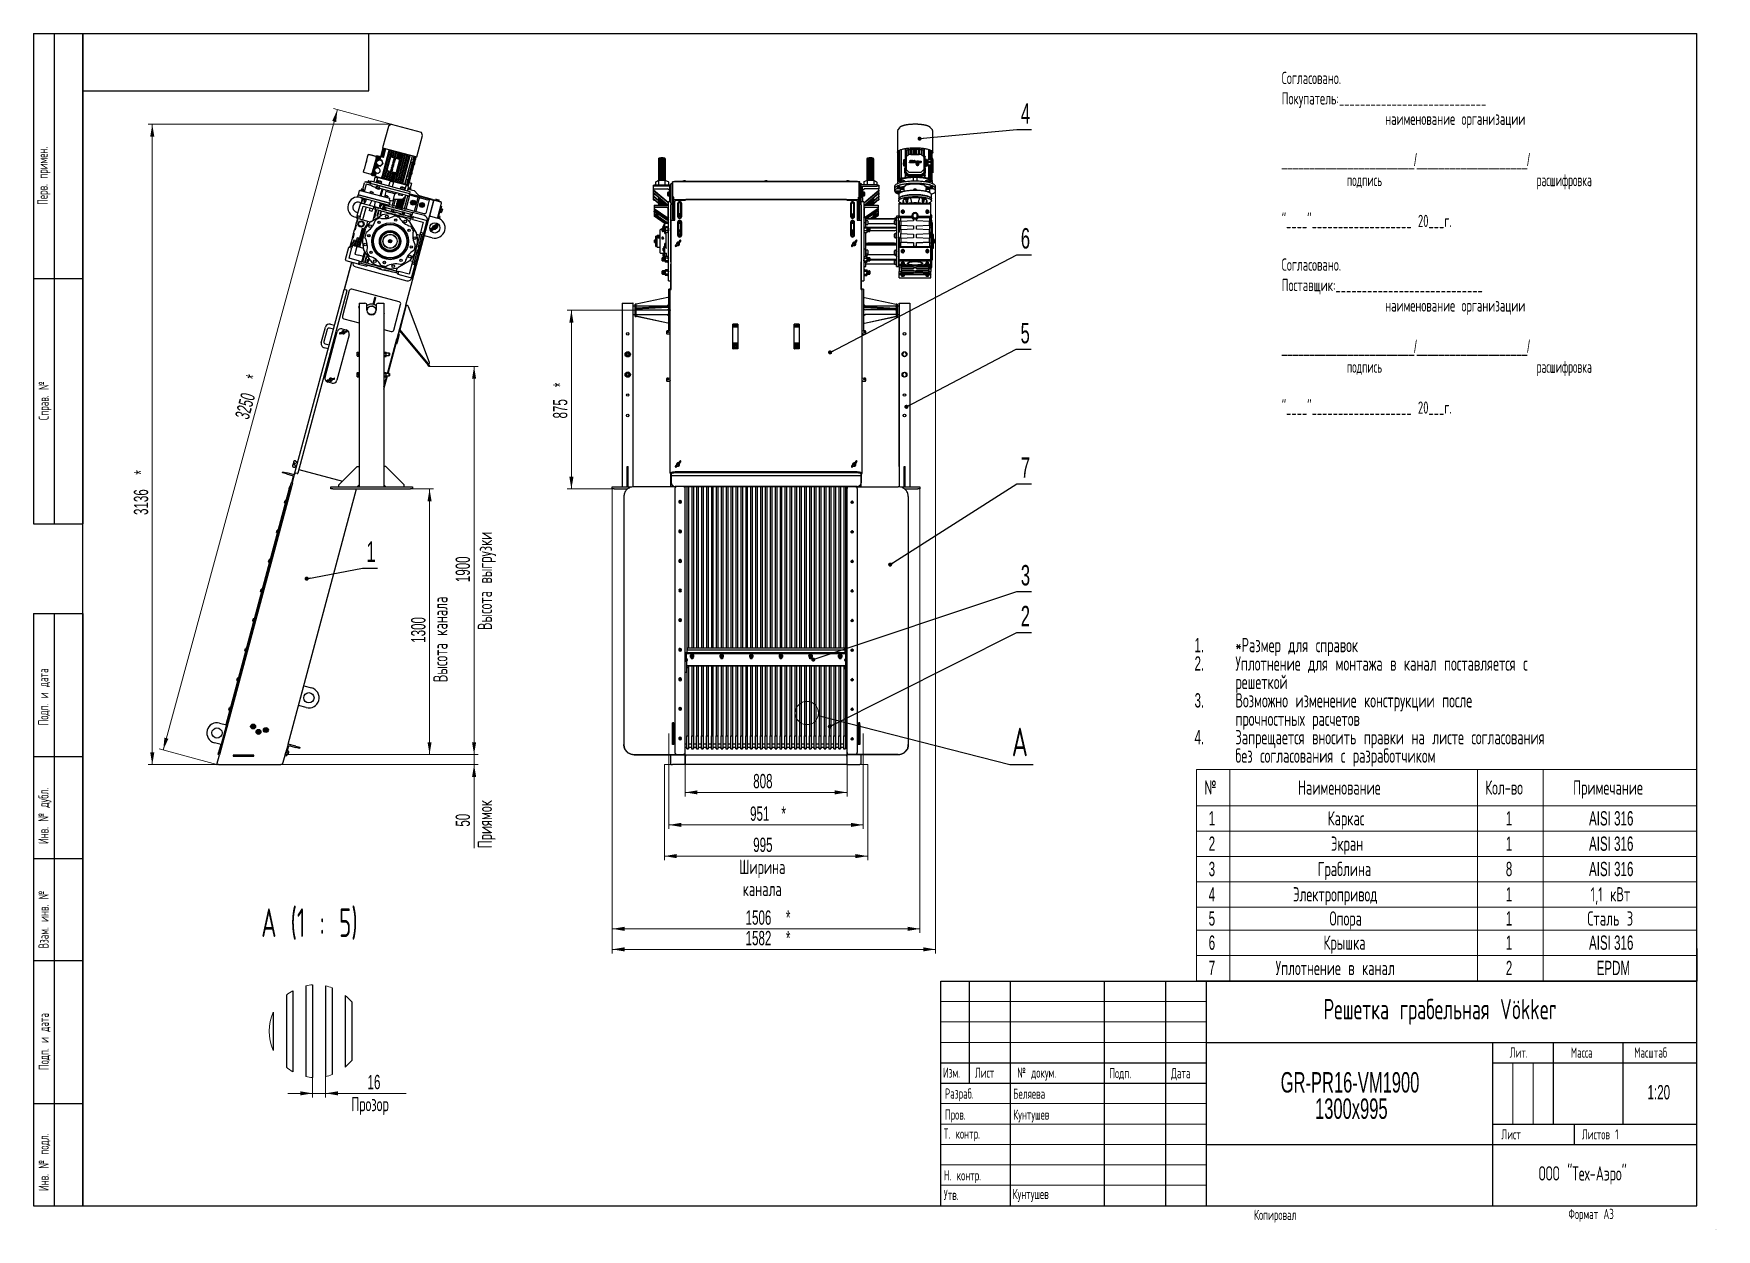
# Model space of a CAD drawing. Header units: millimetres. Extents: x 160 to 8396, y -16 to 5840.
import ezdxf

# ---------------------------------------------------------------- set-up
doc = ezdxf.new("R2010")
doc.units = ezdxf.units.MM
doc.header["$LTSCALE"] = 20
doc.header["$PDSIZE"] = -1
doc.linetypes.add('CENTERX2', pattern=[20.32, 12.7, -2.54, 2.54, -2.54])
doc.styles.add('SLDTEXTSTYLE0', font='TXT', dxfattribs={"width": 0.605, "bigfont": 'bigfont'})
doc.styles.add('SLDTEXTSTYLE1', font='TXT', dxfattribs={"width": 0.605})
doc.styles.add('SLDTEXTSTYLE2', font='TXT', dxfattribs={"width": 0.542, "bigfont": 'bigfont'})
doc.styles.add('SLDTEXTSTYLE3', font='TXT', dxfattribs={"width": 0.57, "bigfont": 'bigfont'})
doc.dimstyles.new('SLDDIMSTYLE0', dxfattribs={"dimtxt": 70, "dimasz": 60, "dimexe": 0, "dimexo": 0.0625, "dimgap": 17.5, "dimtad": 2, "dimdec": 0, "dimrnd": 1e-09, "dimzin": 12, "dimdsep": 46, "dimtxsty": 'SLDTEXTSTYLE1', "dimsah": 1, "dimcen": 0.09, "dimadec": 0, "dimazin": 3, "dimtol": 1, "dimtfac": 1, "dimtdec": 3, "dimtmove": 0, "dimatfit": 0, "dimfxl": 0, "dimfrac": 2, "dimtolj": 1, "dimarcsym": 0})
doc.dimstyles.new('SLDDIMSTYLE1', dxfattribs={"dimtxt": 70, "dimasz": 60, "dimexe": 0, "dimexo": 0.0625, "dimgap": 17.5, "dimtad": 2, "dimdec": 0, "dimrnd": 1e-09, "dimzin": 12, "dimdsep": 46, "dimtxsty": 'SLDTEXTSTYLE1', "dimsah": 1, "dimcen": 0.09, "dimadec": 0, "dimazin": 3, "dimtol": 1, "dimtfac": 1, "dimtdec": 3, "dimtofl": 0, "dimtmove": 0, "dimatfit": 3, "dimfxl": 0, "dimfrac": 2, "dimtolj": 1, "dimarcsym": 0})
doc.dimstyles.new('SLDDIMSTYLE2', dxfattribs={"dimtxt": 0.18, "dimasz": 20, "dimexe": 0, "dimexo": 0.0625, "dimgap": 0, "dimtad": 0, "dimtih": 1, "dimtoh": 1, "dimdec": 0, "dimrnd": 1e-09, "dimzin": 0, "dimdsep": 46, "dimtxsty": 'Standard', "dimblk1": 'DOT', "dimblk2": 'DOT', "dimsah": 1, "dimcen": 0.09, "dimadec": 0, "dimazin": 0, "dimtfac": 20, "dimtdec": 0, "dimtofl": 0, "dimtmove": 0, "dimatfit": 3, "dimldrblk": 'DOT', "dimfxl": 0, "dimfrac": 2, "dimtolj": 1, "dimtzin": 0, "dimarcsym": 0})
doc.dimstyles.new('SLDDIMSTYLE3', dxfattribs={"dimtxt": 0.18, "dimasz": 60, "dimexe": 0, "dimexo": 0.0625, "dimgap": 0, "dimtad": 0, "dimtih": 1, "dimtoh": 1, "dimdec": 0, "dimrnd": 1e-09, "dimzin": 0, "dimdsep": 46, "dimtxsty": 'Standard', "dimblk1": 'NONE', "dimblk2": 'NONE', "dimsah": 1, "dimcen": 0.09, "dimadec": 0, "dimazin": 0, "dimtfac": 60, "dimtdec": 0, "dimtofl": 0, "dimtmove": 0, "dimatfit": 3, "dimldrblk": 'NONE', "dimfxl": 0, "dimfrac": 2, "dimtolj": 1, "dimtzin": 0, "dimarcsym": 0})
doc.dimstyles.new('SLDDIMSTYLE4', dxfattribs={"dimtxt": 70, "dimasz": 60, "dimexe": 0, "dimexo": 0.0625, "dimgap": 17.5, "dimtad": 2, "dimdec": 0, "dimlfac": 0.25, "dimrnd": 1e-09, "dimzin": 12, "dimdsep": 46, "dimtxsty": 'SLDTEXTSTYLE1', "dimsah": 1, "dimcen": 0.09, "dimadec": 0, "dimazin": 3, "dimtol": 1, "dimtfac": 1, "dimtdec": 3, "dimtmove": 0, "dimatfit": 0, "dimfxl": 0, "dimfrac": 2, "dimtolj": 1, "dimarcsym": 0})

msp = doc.modelspace()

# ---------------------------------------------------------------- texts
at = {"color": 7, "linetype": 'Continuous', "lineweight": 0}
for s, insert, char_height, attachment_point, style in [('4', (5014.6, 5499.4), 100, 2, 'SLDTEXTSTYLE1'), ('6', (5014.6, 4887.6), 100, 2, 'SLDTEXTSTYLE1'), ('5', (5013.2, 4423.6), 100, 2, 'SLDTEXTSTYLE1'), ('7', (5014.6, 3765.2), 100, 2, 'SLDTEXTSTYLE1'), ('1', (1811.5, 3352.8), 100, 2, 'SLDTEXTSTYLE1'), ('3', (5014.6, 3237.6), 100, 2, 'SLDTEXTSTYLE1'), ('2', (5014.3, 3037.3), 100, 2, 'SLDTEXTSTYLE1'), ('А (1 : 5)', (1510.1, 1555.9), 140, 2, 'SLDTEXTSTYLE3'), ('Решетка грабельная Vökker', (6473.8, 1112.6), 100, 1, 'SLDTEXTSTYLE0'), ('Лит.', (7384.8, 874.9), 50, 1, 'SLDTEXTSTYLE0'), ('Масса', (7683.9, 874.9), 50, 1, 'SLDTEXTSTYLE0'), ('Масштаб', (7994.1, 874.9), 50, 1, 'SLDTEXTSTYLE0'), ('Изм.', (4611.3, 776.4), 50, 1, 'SLDTEXTSTYLE0'), ('Лист', (4767.3, 776.4), 50, 1, 'SLDTEXTSTYLE0'), ('№ докум.', (4974.1, 776.4), 50, 1, 'SLDTEXTSTYLE0'), ('Подп.', (5425.2, 774), 50, 1, 'SLDTEXTSTYLE0'), ('Дата', (5727.6, 774), 50, 1, 'SLDTEXTSTYLE0'), ('Разраб.', (4620.4, 674.2), 50, 1, 'SLDTEXTSTYLE0'), ('Беляева', (4954.9, 673.5), 50, 1, 'SLDTEXTSTYLE0'), ('1:20', (8114.8, 690.7), 70, 2, 'SLDTEXTSTYLE1'), ('Пров.', (4620.4, 571.3), 50, 1, 'SLDTEXTSTYLE0'), ('Кунтушев', (4954.9, 571.3), 50, 1, 'SLDTEXTSTYLE0'), ('Т. контр.', (4614.8, 478), 50, 1, 'SLDTEXTSTYLE0'), ('Лист', (7344.1, 474.6), 50, 1, 'SLDTEXTSTYLE0'), ('Листов 1', (7738.4, 474.6), 50, 1, 'SLDTEXTSTYLE0'), ('Н. контр.', (4614.8, 273.4), 50, 1, 'SLDTEXTSTYLE0'), ('ООО "Тех-Аэро"', (7526.4, 293.1), 70, 1, 'SLDTEXTSTYLE0'), ('Утв.', (4614.8, 177.9), 50, 1, 'SLDTEXTSTYLE0'), ('Кунтушев', (4951.9, 182.2), 50, 1, 'SLDTEXTSTYLE0'), ('Формат A3', (7672.6, 84.5), 50, 1, 'SLDTEXTSTYLE0'), ('Копировал', (6133.6, 80.2), 50, 1, 'SLDTEXTSTYLE0'), ('Версия 3', (8389.2, -13.4), 2, 1, 'SLDTEXTSTYLE0')]:
    msp.add_mtext(s, dxfattribs=dict(at, insert=insert, char_height=char_height, attachment_point=attachment_point, style=style))
at = {"color": 7, "linetype": 'Continuous', "lineweight": 0, "char_height": 50, "attachment_point": 1, "rotation": 90, "style": 'SLDTEXTSTYLE0'}
for s, insert in [('Перв. примен.', (178.7, 5001.5)), ('Справ. №', (183.9, 3947.5)), ('Подп. и дата', (182, 2452.4)), ('Инв. № дубл.', (182.9, 1871.7)), ('Взам. инв. №', (183.5, 1359.5)), ('Подп. и дата', (184.4, 764.5)), ('Инв. № подл.', (184.1, 172.2))]:
    msp.add_mtext(s, dxfattribs=dict(at, insert=insert))
at = {"color": 7, "linetype": 'Continuous', "lineweight": 18, "insert": (4947.5, 2441), "char_height": 140, "attachment_point": 1, "style": 'SLDTEXTSTYLE0'}
msp.add_mtext('А', dxfattribs=at)

# ---------------------------------------------------------------- blocks, each defined once
blk = doc.blocks.new('SW_NOTE_0')
at = {"color": 0, "linetype": 'Continuous', "lineweight": 0, "char_height": 70, "attachment_point": 1}
for s, insert, style in [('1.', (-200, 90), 'SLDTEXTSTYLE1'), ('*Размер для справок', (0, 90), 'SLDTEXTSTYLE0'), ('2.', (-200, -0.3), 'SLDTEXTSTYLE1'), ('Уплотнение для монтажа в канал поставляется с', (0, -0.3), 'SLDTEXTSTYLE0'), ('решеткой', (0, -90.5), 'SLDTEXTSTYLE0'), ('3.', (-200, -180.7), 'SLDTEXTSTYLE1'), ('Возможно изменение конструкции после', (0, -180.7), 'SLDTEXTSTYLE0'), ('прочностных расчетов', (0, -270.9), 'SLDTEXTSTYLE0'), ('4.', (-200, -361.2), 'SLDTEXTSTYLE1'), ('Запрещается вносить правки на листе согласования', (0, -361.2), 'SLDTEXTSTYLE0'), ('без согласования с разработчиком', (0, -451.4), 'SLDTEXTSTYLE0')]:
    blk.add_mtext(s, dxfattribs=dict(at, insert=insert, style=style))
blk = doc.blocks.new('SW_NOTE_0_1')
at = {"color": 0, "linetype": 'Continuous', "lineweight": 0, "char_height": 60, "attachment_point": 1}
for s, insert, style in [('Согласовано.', (0, 77.1), 'SLDTEXTSTYLE0'), ('Покупатель:____________________________', (0, -22.9), 'SLDTEXTSTYLE0'), ('наименование организации', (506.3, -122.9), 'SLDTEXTSTYLE0'), ('________________________/____________________/', (0, -322.9), 'SLDTEXTSTYLE1'), ('подпись                           расшифровка', (318.7, -422.9), 'SLDTEXTSTYLE2'), ('"____"___________________ 20___г.', (0, -622.9), 'SLDTEXTSTYLE0')]:
    blk.add_mtext(s, dxfattribs=dict(at, insert=insert, style=style))
blk = doc.blocks.new('SW_NOTE_0_2')
at = {"color": 0, "linetype": 'Continuous', "lineweight": 0, "char_height": 60, "attachment_point": 1}
for s, insert, style in [('Согласовано.', (0, 77.1), 'SLDTEXTSTYLE0'), ('Поставщик:____________________________', (0, -22.9), 'SLDTEXTSTYLE0'), ('наименование организации', (506.3, -122.9), 'SLDTEXTSTYLE0'), ('________________________/____________________/', (0, -322.9), 'SLDTEXTSTYLE1'), ('подпись                           расшифровка', (318.7, -422.9), 'SLDTEXTSTYLE2'), ('"____"___________________ 20___г.', (0, -622.9), 'SLDTEXTSTYLE0')]:
    blk.add_mtext(s, dxfattribs=dict(at, insert=insert, style=style))
blk = doc.blocks.new('SW_NOTE_0_3')
at = {"color": 0, "linetype": 'Continuous', "lineweight": 0, "char_height": 100, "attachment_point": 2, "style": 'SLDTEXTSTYLE1'}
for s, insert in [('GR-PR16-VM1900', (465.6, 128.5)), ('1300x995', (472, -0.4))]:
    blk.add_mtext(s, dxfattribs=dict(at, insert=insert))
blk = doc.blocks.new('SW_TABLEANNOTATION_0')
at = {"color": 0, "linetype": 'Continuous', "lineweight": 18}
for p, q in [((0, 0), (0, -177.7)), ((0, 0), (164.1, 0)), ((164.1, 0), (164.1, -177.7)), ((164.1, 0), (1376.1, 0)), ((1376.1, 0), (1376.1, -177.7)), ((1376.1, 0), (1697.3, 0)), ((1697.3, 0), (1697.3, -177.7)), ((1697.3, 0), (2448.8, 0)), ((2448.8, 0), (2448.8, -177.7)), ((0, -177.7), (0, -301.8)), ((0, -177.7), (164.1, -177.7)), ((164.1, -177.7), (164.1, -301.8)), ((164.1, -177.7), (1376.1, -177.7)), ((1376.1, -177.7), (1376.1, -301.8)), ((1376.1, -177.7), (1697.3, -177.7)), ((1697.3, -177.7), (1697.3, -301.8)), ((1697.3, -177.7), (2448.8, -177.7)), ((2448.8, -177.7), (2448.8, -301.8)), ((0, -301.8), (0, -425.8)), ((0, -301.8), (164.1, -301.8)), ((164.1, -301.8), (164.1, -425.8)), ((164.1, -301.8), (1376.1, -301.8)), ((1376.1, -301.8), (1376.1, -425.8)), ((1376.1, -301.8), (1697.3, -301.8)), ((1697.3, -301.8), (1697.3, -425.8)), ((1697.3, -301.8), (2448.8, -301.8)), ((2448.8, -301.8), (2448.8, -425.8)), ((0, -425.8), (0, -549.9)), ((0, -425.8), (164.1, -425.8)), ((164.1, -425.8), (164.1, -549.9)), ((164.1, -425.8), (1376.1, -425.8)), ((1376.1, -425.8), (1376.1, -549.9)), ((1376.1, -425.8), (1697.3, -425.8)), ((1697.3, -425.8), (1697.3, -549.9)), ((1697.3, -425.8), (2448.8, -425.8)), ((2448.8, -425.8), (2448.8, -549.9)), ((0, -549.9), (0, -673.7)), ((0, -549.9), (164.1, -549.9)), ((164.1, -549.9), (164.1, -673.7)), ((164.1, -549.9), (1376.1, -549.9)), ((1376.1, -549.9), (1376.1, -673.7)), ((1376.1, -549.9), (1697.3, -549.9)), ((1697.3, -549.9), (1697.3, -673.7)), ((1697.3, -549.9), (2448.8, -549.9)), ((2448.8, -549.9), (2448.8, -673.7)), ((0, -673.7), (0, -786.5)), ((0, -673.7), (164.1, -673.7)), ((164.1, -673.7), (164.1, -786.5)), ((164.1, -673.7), (1376.1, -673.7)), ((1376.1, -673.7), (1376.1, -786.5)), ((1376.1, -673.7), (1697.3, -673.7)), ((1697.3, -673.7), (1697.3, -786.5)), ((1697.3, -673.7), (2448.8, -673.7)), ((2448.8, -673.7), (2448.8, -786.5)), ((0, -786.5), (0, -910.5)), ((0, -786.5), (164.1, -786.5)), ((164.1, -786.5), (164.1, -910.5)), ((164.1, -786.5), (1376.1, -786.5)), ((1376.1, -786.5), (1376.1, -910.5)), ((1376.1, -786.5), (1697.3, -786.5)), ((1697.3, -786.5), (1697.3, -910.5)), ((1697.3, -786.5), (2448.8, -786.5)), ((2448.8, -786.5), (2448.8, -910.5)), ((0, -910.5), (0, -1034.6)), ((0, -910.5), (164.1, -910.5)), ((164.1, -910.5), (164.1, -1034.6)), ((164.1, -910.5), (1376.1, -910.5)), ((1376.1, -910.5), (1376.1, -1034.6)), ((1376.1, -910.5), (1697.3, -910.5)), ((1697.3, -910.5), (1697.3, -1034.6)), ((1697.3, -910.5), (2448.8, -910.5)), ((2448.8, -910.5), (2448.8, -1034.6)), ((0, -1034.6), (164.1, -1034.6)), ((164.1, -1034.6), (1376.1, -1034.6)), ((1376.1, -1034.6), (1697.3, -1034.6)), ((1697.3, -1034.6), (2448.8, -1034.6))]:
    blk.add_line(p, q, dxfattribs=at)
at = {"color": 0, "linetype": 'Continuous', "lineweight": 0, "char_height": 70, "attachment_point": 1}
for s, insert, style in [('№', (39.4, -52.7), 'SLDTEXTSTYLE0'), ('Наименование', (497.2, -52.7), 'SLDTEXTSTYLE0'), ('Кол-во', (1413.6, -52.7), 'SLDTEXTSTYLE0'), ('Примечание', (1844, -52.7), 'SLDTEXTSTYLE0'), ('1', (60.1, -203.6), 'SLDTEXTSTYLE1'), ('Каркас', (642.7, -203.6), 'SLDTEXTSTYLE0'), ('1', (1514.7, -203.6), 'SLDTEXTSTYLE1'), ('AISI 316', (1921.7, -203.6), 'SLDTEXTSTYLE1'), ('2', (60.1, -327.7), 'SLDTEXTSTYLE1'), ('Экран', (658.6, -327.7), 'SLDTEXTSTYLE0'), ('1', (1514.7, -327.7), 'SLDTEXTSTYLE1'), ('AISI 316', (1921.7, -327.7), 'SLDTEXTSTYLE1'), ('3', (60.1, -451.7), 'SLDTEXTSTYLE1'), ('Граблина', (593.8, -451.7), 'SLDTEXTSTYLE0'), ('8', (1514.7, -451.7), 'SLDTEXTSTYLE1'), ('AISI 316', (1921.7, -451.7), 'SLDTEXTSTYLE1'), ('4', (60.1, -575.7), 'SLDTEXTSTYLE1'), ('Электропривод', (473.1, -575.7), 'SLDTEXTSTYLE0'), ('1', (1514.7, -575.7), 'SLDTEXTSTYLE1'), ('1,1 кВт', (1929.5, -575.7), 'SLDTEXTSTYLE0'), ('5', (60.1, -694), 'SLDTEXTSTYLE1'), ('Опора', (651.7, -694), 'SLDTEXTSTYLE0'), ('1', (1514.7, -694), 'SLDTEXTSTYLE1'), ('Сталь 3', (1913.9, -694), 'SLDTEXTSTYLE0'), ('6', (60.1, -812.4), 'SLDTEXTSTYLE1'), ('Крышка', (622.1, -812.4), 'SLDTEXTSTYLE0'), ('1', (1514.7, -812.4), 'SLDTEXTSTYLE1'), ('AISI 316', (1921.7, -812.4), 'SLDTEXTSTYLE1'), ('7', (60.1, -936.4), 'SLDTEXTSTYLE1'), ('Уплотнение в канал', (387.8, -936.4), 'SLDTEXTSTYLE0'), ('2', (1514.7, -936.4), 'SLDTEXTSTYLE1'), ('EPDM', (1959.2, -936.4), 'SLDTEXTSTYLE1')]:
    blk.add_mtext(s, dxfattribs=dict(at, insert=insert, style=style))
blk = doc.blocks.new('_D')
at = {"color": 7, "linetype": 'Continuous', "lineweight": 0}
for p, q in [((2315.8, 2309.9), (2315.8, 2429.9)), ((1772.8, 2309.9), (2335.8, 2309.9)), ((2315.8, 2309.9), (2315.8, 2259.9)), ((1369.9, 2259.9), (2335.8, 2259.9)), ((2315.8, 2259.9), (2315.8, 1850.2))]:
    blk.add_line(p, q, dxfattribs=at)
at = {"color": 7, "linetype": 'Continuous', "lineweight": 18}
for points in [[(2315.8, 2309.9), (2325.8, 2369.9), (2305.8, 2369.9)], [(2315.8, 2259.9), (2305.8, 2199.9), (2325.8, 2199.9)]]:
    blk.add_solid(points, dxfattribs=at)
at = {"color": 7, "linetype": 'Continuous', "lineweight": 18, "char_height": 70, "attachment_point": 1, "rotation": 90}
for s, insert, style in [('Приямок', (2333.6, 1850.2), 'SLDTEXTSTYLE0'), ('50', (2225.5, 1956.3), 'SLDTEXTSTYLE1')]:
    blk.add_mtext(s, dxfattribs=dict(at, insert=insert, style=style))
blk = doc.blocks.new('_D_1')
at = {"color": 7, "linetype": 'Continuous', "lineweight": 0}
for p, q in [((2096.4, 4209.9), (2335.8, 4209.9)), ((2315.8, 4209.9), (2315.8, 2309.9)), ((1772.8, 2309.9), (2335.8, 2309.9))]:
    blk.add_line(p, q, dxfattribs=at)
at = {"color": 7, "linetype": 'Continuous', "lineweight": 18}
for points in [[(2315.8, 4209.9), (2305.8, 4149.9), (2325.8, 4149.9)], [(2315.8, 2309.9), (2325.8, 2369.9), (2305.8, 2369.9)]]:
    blk.add_solid(points, dxfattribs=at)
at = {"color": 7, "linetype": 'Continuous', "lineweight": 18, "char_height": 70, "attachment_point": 1, "rotation": 90}
for s, insert, style in [('Высота выгрузки', (2333.6, 2919.2), 'SLDTEXTSTYLE0'), ('1900', (2225.5, 3153.8), 'SLDTEXTSTYLE1')]:
    blk.add_mtext(s, dxfattribs=dict(at, insert=insert, style=style))
blk = doc.blocks.new('_D_2')
at = {"color": 7, "linetype": 'Continuous', "lineweight": 0}
for p, q in [((1910, 5396.1), (720.6, 5396.1)), ((740.6, 5396.1), (740.6, 2259.9)), ((1065.5, 2259.9), (720.6, 2259.9))]:
    blk.add_line(p, q, dxfattribs=at)
at = {"color": 7, "linetype": 'Continuous', "lineweight": 18}
for points in [[(740.6, 5396.1), (730.6, 5336.1), (750.6, 5336.1)], [(740.6, 2259.9), (750.6, 2319.9), (730.6, 2319.9)]]:
    blk.add_solid(points, dxfattribs=at)
at = {"color": 7, "linetype": 'Continuous', "lineweight": 18, "char_height": 70, "attachment_point": 1, "rotation": 90, "style": 'SLDTEXTSTYLE1'}
for s, insert in [('*', (650.4, 3680)), ('3136', (650.4, 3482.7))]:
    blk.add_mtext(s, dxfattribs=dict(at, insert=insert))
blk = doc.blocks.new('_D_3')
at = {"color": 7, "linetype": 'Continuous', "lineweight": 0}
for p, q in [((794, 2331.4), (1646.8, 5467.7)), ((1910, 5396.1), (1627.5, 5472.9)), ((1057.2, 2259.9), (774.7, 2336.7))]:
    blk.add_line(p, q, dxfattribs=at)
at = {"color": 7, "linetype": 'Continuous', "lineweight": 18}
for points in [[(1646.8, 5467.7), (1621.4, 5412.4), (1640.7, 5407.1)], [(794, 2331.4), (819.4, 2386.7), (800.1, 2392)]]:
    blk.add_solid(points, dxfattribs=at)
at = {"color": 7, "linetype": 'Continuous', "lineweight": 18, "char_height": 70, "attachment_point": 1, "rotation": 74.78773, "style": 'SLDTEXTSTYLE1'}
for s, insert in [('*', (1196.5, 4155.4)), ('3250', (1144.7, 3965))]:
    blk.add_mtext(s, dxfattribs=dict(at, insert=insert))
blk = doc.blocks.new('_D_4')
at = {"color": 7, "linetype": 'Continuous', "lineweight": 0}
for p, q in [((2003.9, 3609.9), (2117.8, 3609.9)), ((2097.8, 3609.9), (2097.8, 2309.9)), ((1772.8, 2309.9), (2117.8, 2309.9))]:
    blk.add_line(p, q, dxfattribs=at)
at = {"color": 7, "linetype": 'Continuous', "lineweight": 18}
for points in [[(2097.8, 3609.9), (2087.8, 3549.9), (2107.8, 3549.9)], [(2097.8, 2309.9), (2107.8, 2369.9), (2087.8, 2369.9)]]:
    blk.add_solid(points, dxfattribs=at)
at = {"color": 7, "linetype": 'Continuous', "lineweight": 18, "char_height": 70, "attachment_point": 1, "rotation": 90}
for s, insert, style in [('Высота канала', (2115.7, 2663.8), 'SLDTEXTSTYLE0'), ('1300', (2007.6, 2856.7), 'SLDTEXTSTYLE1')]:
    blk.add_mtext(s, dxfattribs=dict(at, insert=insert, style=style))
blk = doc.blocks.new('_D_5')
at = {"color": 7, "linetype": 'Continuous', "lineweight": 0}
for p, q in [((3247.7, 2260.9), (3247.7, 1792)), ((4242.7, 2260.9), (4242.7, 1792)), ((3247.7, 1812), (4242.7, 1812))]:
    blk.add_line(p, q, dxfattribs=at)
at = {"color": 7, "linetype": 'Continuous', "lineweight": 18}
for points in [[(3247.7, 1812), (3307.7, 1802), (3307.7, 1822)], [(4242.7, 1812), (4182.7, 1822), (4182.7, 1802)]]:
    blk.add_solid(points, dxfattribs=at)
at = {"color": 7, "linetype": 'Continuous', "lineweight": 18, "char_height": 70, "attachment_point": 1}
for s, insert, style in [('995', (3682, 1902.3), 'SLDTEXTSTYLE1'), ('Ширина', (3613.1, 1794.1), 'SLDTEXTSTYLE0'), ('канала', (3630.4, 1686), 'SLDTEXTSTYLE0')]:
    blk.add_mtext(s, dxfattribs=dict(at, insert=insert, style=style))
blk = doc.blocks.new('_D_6')
at = {"color": 7, "linetype": 'Continuous', "lineweight": 0}
for p, q in [((3349.2, 2319.9), (3349.2, 2104.1)), ((4141.2, 2319.9), (4141.2, 2104.1)), ((3349.2, 2124.1), (4141.2, 2124.1))]:
    blk.add_line(p, q, dxfattribs=at)
at = {"color": 7, "linetype": 'Continuous', "lineweight": 18}
for points in [[(3349.2, 2124.1), (3409.2, 2114.1), (3409.2, 2134.1)], [(4141.2, 2124.1), (4081.2, 2134.1), (4081.2, 2114.1)]]:
    blk.add_solid(points, dxfattribs=at)
at = {"color": 7, "linetype": 'Continuous', "lineweight": 18, "insert": (3682.1, 2214.3), "char_height": 70, "attachment_point": 1, "style": 'SLDTEXTSTYLE1'}
blk.add_mtext('808', dxfattribs=at)
blk = doc.blocks.new('_D_7')
at = {"color": 7, "linetype": 'Continuous', "lineweight": 0}
for p, q in [((3024.2, 4484.9), (2772.2, 4484.9)), ((2792.2, 4484.9), (2792.2, 3609.9)), ((3002.2, 3609.9), (2772.2, 3609.9))]:
    blk.add_line(p, q, dxfattribs=at)
at = {"color": 7, "linetype": 'Continuous', "lineweight": 18}
for points in [[(2792.2, 4484.9), (2782.2, 4424.9), (2802.2, 4424.9)], [(2792.2, 3609.9), (2802.2, 3669.9), (2782.2, 3669.9)]]:
    blk.add_solid(points, dxfattribs=at)
at = {"color": 7, "linetype": 'Continuous', "lineweight": 18, "char_height": 70, "attachment_point": 1, "rotation": 90, "style": 'SLDTEXTSTYLE1'}
for s, insert in [('*', (2702, 4108.7)), ('875', (2702, 3955.3))]:
    blk.add_mtext(s, dxfattribs=dict(at, insert=insert))
blk = doc.blocks.new('_D_8')
at = {"color": 7, "linetype": 'Continuous', "lineweight": 0}
for p, q in [((2992.2, 3609.9), (2992.2, 1435.8)), ((4498.2, 3609.9), (4498.2, 1435.8)), ((2992.2, 1455.8), (4498.2, 1455.8))]:
    blk.add_line(p, q, dxfattribs=at)
at = {"color": 7, "linetype": 'Continuous', "lineweight": 18}
for points in [[(2992.2, 1455.8), (3052.2, 1445.8), (3052.2, 1465.8)], [(4498.2, 1455.8), (4438.2, 1465.8), (4438.2, 1445.8)]]:
    blk.add_solid(points, dxfattribs=at)
at = {"color": 7, "linetype": 'Continuous', "lineweight": 18, "char_height": 70, "attachment_point": 1, "style": 'SLDTEXTSTYLE1'}
for s, insert in [('1506', (3644.8, 1546)), ('*', (3842.1, 1546))]:
    blk.add_mtext(s, dxfattribs=dict(at, insert=insert))
blk = doc.blocks.new('_D_9')
at = {"color": 7, "linetype": 'Continuous', "lineweight": 0}
for p, q in [((4574.2, 5069.3), (4574.2, 1335.3)), ((2992.2, 3609.9), (2992.2, 1335.3)), ((4574.2, 1355.3), (2992.2, 1355.3))]:
    blk.add_line(p, q, dxfattribs=at)
at = {"color": 7, "linetype": 'Continuous', "lineweight": 18}
for points in [[(2992.2, 1355.3), (3052.2, 1345.3), (3052.2, 1365.3)], [(4574.2, 1355.3), (4514.2, 1365.3), (4514.2, 1345.3)]]:
    blk.add_solid(points, dxfattribs=at)
at = {"color": 7, "linetype": 'Continuous', "lineweight": 18, "char_height": 70, "attachment_point": 1, "style": 'SLDTEXTSTYLE1'}
for s, insert in [('1582', (3644.8, 1445.5)), ('*', (3842.1, 1445.5))]:
    blk.add_mtext(s, dxfattribs=dict(at, insert=insert))
blk = doc.blocks.new('_D_10')
at = {"color": 7, "linetype": 'Continuous', "lineweight": 0}
for p, q in [((3269.7, 2412.4), (3269.7, 1944.8)), ((4220.7, 2412.4), (4220.7, 1944.8)), ((4220.7, 1964.8), (3269.7, 1964.8))]:
    blk.add_line(p, q, dxfattribs=at)
at = {"color": 7, "linetype": 'Continuous', "lineweight": 18}
for points in [[(3269.7, 1964.8), (3329.7, 1954.8), (3329.7, 1974.8)], [(4220.7, 1964.8), (4160.7, 1974.8), (4160.7, 1954.8)]]:
    blk.add_solid(points, dxfattribs=at)
at = {"color": 7, "linetype": 'Continuous', "lineweight": 18, "char_height": 70, "attachment_point": 1, "style": 'SLDTEXTSTYLE1'}
for s, insert in [('951', (3666.7, 2055)), ('*', (3820.2, 2055))]:
    blk.add_mtext(s, dxfattribs=dict(at, insert=insert))
blk = doc.blocks.new('_Dot')
at = {"color": 0, "linetype": 'ByBlock', "lineweight": -2}
blk.add_line((-0.5, 0), (-1, 0), dxfattribs=at)
at = {"color": 0, "linetype": 'ByBlock', "const_width": 0.5}
blk.add_lwpolyline([(-0.25, 0, 1), (0.25, 0, 1)], format="xyb", close=True, dxfattribs=at)
blk = doc.blocks.new('_None')
blk = doc.blocks.new('_D_11')
at = {"color": 7, "linetype": 'Continuous', "lineweight": 0}
for p, q in [((1524.9, 727.6), (1524.9, 630.2)), ((1588.9, 732.4), (1588.9, 630.2)), ((1524.9, 650.2), (1404.9, 650.2)), ((1524.9, 650.2), (1588.9, 650.2)), ((1588.9, 650.2), (1983.6, 650.2))]:
    blk.add_line(p, q, dxfattribs=at)
at = {"color": 7, "linetype": 'Continuous', "lineweight": 18}
for points in [[(1524.9, 650.2), (1464.9, 660.2), (1464.9, 640.2)], [(1588.9, 650.2), (1648.9, 640.2), (1648.9, 660.2)]]:
    blk.add_solid(points, dxfattribs=at)
at = {"color": 7, "linetype": 'Continuous', "lineweight": 18, "char_height": 70, "attachment_point": 1}
for s, insert, style in [('16', (1794.3, 740.5), 'SLDTEXTSTYLE1'), ('Прозор', (1714.7, 632.4), 'SLDTEXTSTYLE0')]:
    blk.add_mtext(s, dxfattribs=dict(at, insert=insert, style=style))

# ---------------------------------------------------------------- dimensions: what is measured, and where the dimension line sits
at = {"color": 7, "linetype": 'Continuous', "lineweight": 18}
for base, p1, p2, angle, text, dimstyle, picture, middle in [((1646.8, 5467.7), (1057.2, 2259.9), (1910, 5396.1), 74.78773, '<>*', 'SLDDIMSTYLE1', '_D_3', (1261.7, 4051.4)), ((740.6, 2259.9), (1910, 5396.1), (1065.5, 2259.9), 90, '<>*', 'SLDDIMSTYLE1', '_D_2', (740.6, 3596.7)), ((2792.2, 3609.9), (3024.2, 4484.9), (3002.2, 3609.9), 90, '<>*', 'SLDDIMSTYLE1', '_D_7', (2792.2, 4047.4)), ((2423.9, 2309.9), (2096.4, 4209.9), (1772.8, 2309.9), 90, '<>\\XВысота выгрузки', 'SLDDIMSTYLE1', '_D_1', (2423.9, 3252.5)), ((2205.9, 2309.9), (2003.9, 3609.9), (1772.8, 2309.9), 90, '<>\\XВысота канала', 'SLDDIMSTYLE1', '_D_4', (2205.9, 2955.4)), ((2423.9, 2259.9), (1772.8, 2309.9), (1369.9, 2259.9), 90, '<>\\XПриямок', 'SLDDIMSTYLE0', '_D', (2423.9, 2011.1))]:
    dim = msp.add_linear_dim(base=base, p1=p1, p2=p2, angle=angle, text=text, dimstyle=dimstyle, dxfattribs=at)
    dim.commit()
    dim.dimension.update_dxf_attribs({"geometry": picture, "text_midpoint": middle, "dimtype": 160})
for base, p1, p2, text, dimstyle, picture, middle in [((2992.2, 1355.3), (4574.2, 5069.3), (2992.2, 3609.9), '<>*', 'SLDDIMSTYLE1', '_D_9', (3758.8, 1355.3)), ((4498.2, 1455.8), (2992.2, 3609.9), (4498.2, 3609.9), '<>*', 'SLDDIMSTYLE1', '_D_8', (3758.8, 1455.8)), ((3269.7, 1964.8), (4220.7, 2412.4), (3269.7, 2412.4), '<>*', 'SLDDIMSTYLE1', '_D_10', (3758.8, 1964.8)), ((4242.7, 1595.8), (3247.7, 2260.9), (4242.7, 2260.9), '<>\\XШирина\\Xканала', 'SLDDIMSTYLE1', '_D_5', (3758.7, 1595.8)), ((1588.9, 542.1), (1524.9, 727.6), (1588.9, 732.4), '<>\\XПрозор', 'SLDDIMSTYLE4', '_D_11', (1849.2, 542.1))]:
    dim = msp.add_linear_dim(base=base, p1=p1, p2=p2, text=text, dimstyle=dimstyle, dxfattribs=at)
    dim.commit()
    dim.dimension.update_dxf_attribs({"geometry": picture, "text_midpoint": middle, "dimtype": 160})
dim = msp.add_linear_dim(base=(4141.2, 2124.1), p1=(3349.2, 2319.9), p2=(4141.2, 2319.9), dimstyle='SLDDIMSTYLE1', dxfattribs=at)
dim.commit()
dim.dimension.update_dxf_attribs({"geometry": '_D_6', "text_midpoint": (3758.8, 2124.1), "dimtype": 160})

# ---------------------------------------------------------------- linework, layer by layer
at = {"color": 7, "linetype": 'Continuous', "lineweight": 25}
for p, q in [((160, 5840), (400, 5840)), ((160, 5840), (160, 3440)), ((260, 5840), (260, 3440)), ((400, 100), (400, 5840)), ((400, 5840), (8300, 5840)), ((400, 5560), (400, 5840)), ((400, 5840), (1800, 5840)), ((400, 5840), (400, 3440)), ((1800, 5560), (1800, 5840)), ((1800, 5840), (3140, 5840)), ((8300, 100), (8300, 5840)), ((400, 5560), (1800, 5560)), ((1896.2, 5385.1), (1868.3, 5281)), ((1908.2, 5395.7), (1896.9, 5386.2)), ((1910, 5396.1), (1983.4, 5376.4)), ((1983.4, 5376.4), (2056.8, 5356.8)), ((2063.2, 5341.6), (2058.1, 5355.5)), ((4387.8, 5362.8), (4387.8, 5258.6)), ((4398, 5379.4), (4389.6, 5368.1)), ((4398, 5379.4), (4398.2, 5379.6)), ((4558.8, 5368.1), (4550.4, 5379.4)), ((4560.6, 5363.1), (4560.7, 5362.8)), ((4560.7, 5258.6), (4560.7, 5362.8)), ((1859.4, 5236.2), (1871.2, 5280.2)), ((1861.3, 5235.7), (1873.1, 5279.7)), ((1865.2, 5133.2), (1902.4, 5271.8)), ((1865.3, 5234.6), (1877.1, 5278.6)), ((1866.8, 5132.8), (1903.9, 5271.4)), ((1868.3, 5281), (2035.3, 5236.2)), ((1872, 5232.9), (1883.8, 5276.8)), ((1872, 5232.9), (1883.7, 5276.8)), ((1900.3, 5272.4), (1900.5, 5268.6)), ((1900.7, 5268.5), (1901.7, 5272)), ((1904.4, 5271.3), (1903.5, 5267.7)), ((2035.3, 5236.2), (2063.2, 5340.4)), ((4407.4, 5133.2), (4407.4, 5271.8)), ((4426.5, 5272), (4428, 5268.5)), ((4428.2, 5241.2), (4428.2, 5276.8)), ((4429.8, 5241.2), (4429.8, 5276.8)), ((4430.3, 5272.9), (4430.4, 5269)), ((4440.7, 5270.8), (4440.7, 5274.6)), ((4441.3, 5246.2), (4441.3, 5278.6)), ((4442.9, 5247.5), (4442.9, 5278.6)), ((4443.4, 5275), (4443.4, 5271.2)), ((4453.6, 5272.2), (4453.6, 5276)), ((4453.6, 5248.7), (4453.6, 5272.2)), ((4454.1, 5248.7), (4454.1, 5279.7)), ((4455.7, 5248.7), (4455.7, 5279.7)), ((4456.2, 5276.2), (4456.2, 5272.4)), ((4456.2, 5272.4), (4456.2, 5248.7)), ((4466.5, 5272.9), (4466.5, 5276.7)), ((4466.5, 5248.7), (4466.5, 5272.9)), ((4467, 5248.7), (4467, 5280.2)), ((4468.6, 5248.7), (4468.6, 5280.2)), ((4469, 5276.8), (4469.1, 5273)), ((4469.1, 5273), (4469.1, 5248.7)), ((4471.2, 5279), (4471.2, 5248.7)), ((4477.2, 5248.7), (4477.2, 5279)), ((4479.3, 5273), (4479.4, 5276.8)), ((4479.3, 5248.7), (4479.3, 5273)), ((4479.8, 5248.7), (4479.8, 5280.2)), ((4481.4, 5248.7), (4481.4, 5280.2)), ((4481.9, 5276.7), (4481.9, 5272.9)), ((4481.9, 5272.9), (4481.9, 5248.7)), ((4492.2, 5272.4), (4492.2, 5276.2)), ((4492.2, 5248.7), (4492.2, 5272.4)), ((4492.7, 5248.7), (4492.7, 5279.7)), ((4494.3, 5248.7), (4494.3, 5279.7)), ((4494.8, 5276), (4494.8, 5272.2)), ((4494.8, 5272.2), (4494.8, 5248.7)), ((4505, 5271.2), (4505, 5275)), ((4505.5, 5247.5), (4505.5, 5278.6)), ((4507.1, 5246.2), (4507.1, 5278.6)), ((4507.7, 5274.6), (4507.7, 5270.8)), ((4518, 5269), (4518.1, 5272.9)), ((4518.6, 5241.2), (4518.6, 5276.8)), ((4520.2, 5241.2), (4520.2, 5276.8)), ((4520.4, 5268.5), (4521.9, 5272)), ((4541.1, 5223.8), (4541.1, 5271.8)), ((1778.6, 5176.1), (1794.1, 5234.1)), ((1783.3, 5194.3), (1783.4, 5194.4)), ((1783.3, 5194.2), (1783.4, 5194.2)), ((1783.4, 5194.4), (1783.5, 5194.9)), ((1783.5, 5194.9), (1783.6, 5194.9)), ((1783.5, 5194.9), (1783.5, 5194.9)), ((1783.5, 5194.9), (1783.5, 5194.9)), ((1783.7, 5195.8), (1783.9, 5196.3)), ((1783.7, 5195.6), (1783.7, 5195.8)), ((1783.9, 5196.4), (1783.9, 5196.3)), ((1784.1, 5197.2), (1784.1, 5197.3)), ((1784.1, 5197.2), (1784.2, 5197.2)), ((1784.4, 5198.5), (1784.5, 5198.7)), ((1784.5, 5198.7), (1784.6, 5199.1)), ((1784.7, 5199.3), (1784.6, 5199.1)), ((1785, 5200.4), (1784.9, 5200.3)), ((1785, 5200.6), (1785.1, 5200.8)), ((1785, 5200.4), (1785, 5200.6)), ((1785.4, 5202.1), (1785.5, 5202.3)), ((1785.6, 5202.6), (1785.5, 5202.5)), ((1785.5, 5202.3), (1785.5, 5202.5)), ((1785.9, 5203.9), (1786, 5204.3)), ((1785.9, 5203.9), (1785.9, 5203.7)), ((1786, 5204.3), (1786.1, 5204.5)), ((1786.5, 5205.7), (1786.4, 5205.8)), ((1786.4, 5205.7), (1786.4, 5205.8)), ((1786.7, 5206.7), (1786.6, 5206.5)), ((1786.7, 5206.7), (1786.8, 5207.2)), ((1786.8, 5207.2), (1786.8, 5207.4)), ((1787, 5208.1), (1787.1, 5208.4)), ((1787.1, 5208.1), (1787, 5208.1)), ((1787, 5208.1), (1787, 5208.1)), ((1787, 5208.1), (1787, 5208.1)), ((1788.8, 5214.8), (1787.1, 5208.5)), ((1787.1, 5208.5), (1787.2, 5208.5)), ((1787.1, 5208.5), (1787.1, 5208.4)), ((1787.1, 5208.4), (1787.2, 5208.4)), ((1788.9, 5214.8), (1788.8, 5214.9)), ((1788.9, 5214.8), (1788.8, 5214.8)), ((1788.8, 5214.8), (1788.9, 5214.7)), ((1789.8, 5218.6), (1789.3, 5216.7)), ((1789.3, 5216.7), (1789.4, 5216.7)), ((1789.3, 5216.7), (1789.4, 5216.6)), ((1789.3, 5216.7), (1789.4, 5216.6)), ((1789.3, 5216.7), (1789.4, 5216.7)), ((1789.3, 5216.7), (1789.4, 5216.7)), ((1789.3, 5216.7), (1789.3, 5216.7)), ((1789.3, 5216.7), (1789.4, 5216.7)), ((1789.3, 5216.7), (1789.3, 5216.7)), ((1789.3, 5216.7), (1789.4, 5216.7)), ((1789.3, 5216.7), (1789.3, 5216.7)), ((1789.3, 5216.7), (1789.4, 5216.7)), ((1789.3, 5216.7), (1789.3, 5216.7)), ((1789.3, 5216.7), (1789.4, 5216.7)), ((1789.3, 5216.7), (1789.3, 5216.7)), ((1789.3, 5216.7), (1789.4, 5216.7)), ((1789.3, 5216.7), (1789.3, 5216.7)), ((1789.3, 5216.7), (1789.4, 5216.7)), ((1789.3, 5216.7), (1789.3, 5216.7)), ((1789.3, 5216.7), (1789.4, 5216.7)), ((1789.3, 5216.7), (1789.4, 5216.7)), ((1789.3, 5216.7), (1789.3, 5216.7)), ((1789.3, 5216.7), (1789.3, 5216.7)), ((1789.3, 5216.7), (1789.3, 5216.7)), ((1789.3, 5216.7), (1789.4, 5216.7)), ((1789.3, 5216.7), (1789.3, 5216.7)), ((1789.3, 5216.7), (1789.3, 5216.7)), ((1789.3, 5216.7), (1789.3, 5216.7)), ((1789.9, 5218.7), (1789.8, 5218.6)), ((1789.8, 5218.6), (1789.9, 5218.6)), ((1790, 5218.6), (1789.9, 5218.7)), ((1794.6, 5236.1), (1797.5, 5247)), ((1835.6, 5238.4), (1797.8, 5247.8)), ((1800.7, 5247.1), (1801.1, 5248.7)), ((1801.1, 5248.7), (1806, 5247.4)), ((1806, 5247.4), (1836.1, 5239.4)), ((1816, 5149.5), (1839.8, 5238.4)), ((1818.8, 5148.7), (1842.7, 5237.6)), ((1820.4, 5146.8), (1837.1, 5209.3)), ((1838.1, 5205.2), (1831.1, 5179.1)), ((1831.1, 5179.1), (1838.1, 5205.2)), ((1834.9, 5236.6), (1834.8, 5235.1)), ((1834.8, 5235.1), (1834.8, 5235.1)), ((1835.2, 5236.5), (1834.9, 5236.6)), ((1837.3, 5240.6), (1835.2, 5232.9)), ((1835.8, 5238.9), (1835.2, 5237.5)), ((1835.4, 5237.5), (1835.2, 5236.5)), ((1835.2, 5237.5), (1835.4, 5237.5)), ((1835.2, 5232.9), (1838.1, 5232.1)), ((1835.8, 5238.9), (1835.8, 5238.9)), ((1836.8, 5210.6), (1837.3, 5212.7)), ((1836.8, 5210.6), (1840.6, 5196.3)), ((1840.2, 5239.8), (1837.3, 5240.6)), ((1847.8, 5223.2), (1837.3, 5212.7)), ((1838.1, 5205.2), (1838.2, 5205.4)), ((1838.3, 5205.1), (1838.1, 5205.2)), ((1841.3, 5195.7), (1838.2, 5184.4)), ((1838.3, 5213.7), (1845, 5238.5)), ((1839.8, 5238.4), (1840.5, 5241.2)), ((1840.5, 5241.2), (1843.4, 5240.5)), ((1842.1, 5194.8), (1840.6, 5196.3)), ((1847.3, 5239.5), (1841.2, 5216.8)), ((1841.2, 5216.8), (1846.9, 5238)), ((1841.2, 5216.5), (1841.2, 5216.8)), ((1841.2, 5216.8), (1841.4, 5216.7)), ((1842.1, 5194.8), (1856.5, 5190.9)), ((1842.7, 5237.6), (1843.4, 5240.5)), ((1846.1, 5193.7), (1843.3, 5183.1)), ((1845.4, 5240), (1843.4, 5240.5)), ((1845, 5238.5), (1845.4, 5240)), ((1845.4, 5240), (1847.3, 5239.5)), ((1852.6, 5238), (1847.3, 5239.5)), ((1847.8, 5223.2), (1849.9, 5223.8)), ((1852.6, 5238), (1848.7, 5223.4)), ((1864.2, 5219.9), (1849.9, 5223.8)), ((1857.6, 5236.7), (1852.6, 5238)), ((1857.6, 5236.7), (1853.9, 5222.7)), ((1858.5, 5191.5), (1856.5, 5190.9)), ((1872, 5232.9), (1857.6, 5236.7)), ((1858.5, 5191.5), (1869, 5202)), ((1864.2, 5219.9), (1865.8, 5218.4)), ((1869.6, 5204.1), (1865.8, 5218.4)), ((1900.5, 5268.6), (1867.5, 5145.2)), ((1867.7, 5145.1), (1900.7, 5268.5)), ((1869.6, 5204.1), (1869, 5202)), ((1903.5, 5267.7), (1870.5, 5144.4)), ((1876, 5130.3), (1913.2, 5268.9)), ((1877.6, 5129.9), (1914.7, 5268.5)), ((1878.6, 5142.2), (1911.6, 5265.6)), ((1914.3, 5264.9), (1881.2, 5141.5)), ((1890, 5172.1), (1906.6, 5233.9)), ((1900.7, 5268.5), (1900.5, 5268.6)), ((1911.6, 5265.6), (1903.5, 5267.7)), ((1910.2, 5236.1), (1949.2, 5225.6)), ((1911.6, 5265.6), (1912.6, 5269.1)), ((1912.2, 5184.2), (1913.8, 5190.1)), ((1913.8, 5190.1), (1915.2, 5189.7)), ((1915.2, 5268.4), (1914.3, 5264.9)), ((1922.5, 5262.7), (1914.3, 5264.9)), ((1914.5, 5192.9), (1915.1, 5195.1)), ((1915.2, 5189.7), (1914.7, 5187.8)), ((1915.2, 5189.7), (1914.7, 5187.8)), ((1915, 5234.8), (1922.5, 5262.7)), ((1915.2, 5189.7), (1915.2, 5189.7)), ((1915.6, 5234.6), (1924, 5266)), ((1915.8, 5197.6), (1916.4, 5199.6)), ((1922.5, 5198.3), (1915.8, 5197.6)), ((1922.5, 5198.3), (1915.8, 5197.6)), ((1915.8, 5197.6), (1915.8, 5197.6)), ((1916.4, 5199.6), (1921.1, 5199.8)), ((1917, 5189.9), (1917, 5189.9)), ((1917.1, 5234.2), (1925.5, 5265.6)), ((1917.1, 5202.3), (1917.6, 5204.4)), ((1921.1, 5199.8), (1917.1, 5202.3)), ((1925.1, 5262), (1917.6, 5234.1)), ((1917.6, 5204.4), (1923.1, 5200.4)), ((1917.7, 5204.3), (1917.6, 5204.4)), ((1917.7, 5204.3), (1923.1, 5200.4)), ((1918.2, 5206.6), (1918.8, 5208.9)), ((1923.7, 5202.7), (1918.2, 5206.6)), ((1918.8, 5196.4), (1918.7, 5196.4)), ((1918.8, 5208.9), (1925.5, 5209.5)), ((1919.6, 5211.8), (1920.7, 5215.7)), ((1925.7, 5210.2), (1919.6, 5211.8)), ((1921.2, 5193.5), (1920.6, 5191.2)), ((1921.2, 5193.5), (1920.6, 5191.2)), ((1920.6, 5191.2), (1920.6, 5191.2)), ((1921.2, 5193.5), (1921.2, 5193.5)), ((1921.4, 5218.6), (1922, 5220.6)), ((1927.5, 5217), (1921.4, 5218.6)), ((1922, 5220.6), (1928, 5219)), ((1922.5, 5262.7), (1923.5, 5266.2)), ((1923.1, 5200.4), (1922.5, 5198.3)), ((1923.1, 5200.4), (1922.5, 5198.3)), ((1922.5, 5198.3), (1922.5, 5198.3)), ((1922.9, 5217), (1922.8, 5217)), ((1922.9, 5223.9), (1923.4, 5226.1)), ((1923.1, 5200.4), (1923.1, 5200.4)), ((1923.9, 5207.4), (1923.3, 5205.3)), ((1923.8, 5207.4), (1923.3, 5205.3)), ((1923.3, 5205.3), (1924.2, 5204.8)), ((1923.3, 5205.3), (1924.2, 5204.8)), ((1923.3, 5205.3), (1923.3, 5205.3)), ((1924.2, 5204.8), (1923.7, 5202.7)), ((1924.2, 5204.8), (1923.7, 5202.7)), ((1923.7, 5202.7), (1923.7, 5202.7)), ((1924.4, 5213.5), (1923.8, 5212.8)), ((1924.3, 5213.5), (1923.8, 5212.8)), ((1923.8, 5212.8), (1926.2, 5212.2)), ((1924.9, 5207.4), (1923.8, 5207.4)), ((1923.9, 5207.4), (1923.8, 5207.4)), ((1925, 5207.4), (1923.9, 5207.4)), ((1924.1, 5215), (1925.1, 5215.7)), ((1924.2, 5204.8), (1924.2, 5204.8)), ((1926.7, 5214.1), (1924.3, 5213.5)), ((1924.4, 5213.5), (1924.3, 5213.5)), ((1926.7, 5214.1), (1924.4, 5213.5)), ((1925.5, 5209.5), (1924.9, 5207.4)), ((1925, 5207.4), (1924.9, 5207.4)), ((1925.5, 5209.5), (1925, 5207.4)), ((1926, 5265.5), (1925.1, 5262)), ((1933.4, 5259.8), (1925.1, 5262)), ((1925.1, 5215.7), (1927.3, 5216.3)), ((1925.3, 5220.9), (1925.3, 5220.9)), ((1925.5, 5209.5), (1925.5, 5209.5)), ((1926.2, 5212.2), (1925.7, 5210.2)), ((1926.2, 5212.1), (1925.7, 5210.2)), ((1925.7, 5210.2), (1925.7, 5210.2)), ((1925.9, 5231.9), (1933.4, 5259.8)), ((1926.2, 5212.1), (1926.2, 5212.2)), ((1926.4, 5231.7), (1934.8, 5263.1)), ((1927.3, 5216.3), (1926.7, 5214.1)), ((1927.3, 5216.3), (1926.7, 5214.1)), ((1926.7, 5214.1), (1926.7, 5214.1)), ((1927.1, 5227.4), (1927.1, 5227.5)), ((1927.3, 5216.3), (1927.3, 5216.3)), ((1928.1, 5219), (1927.5, 5217)), ((1928, 5219), (1927.5, 5217)), ((1927.5, 5217), (1927.5, 5217)), ((1927.9, 5231.3), (1936.4, 5262.7)), ((1928.1, 5219), (1928, 5219)), ((1935.9, 5259.1), (1928.4, 5231.2)), ((1929.5, 5224.5), (1928.9, 5222.3)), ((1929.5, 5224.5), (1928.9, 5222.3)), ((1928.9, 5222.3), (1928.9, 5222.3)), ((1929.5, 5224.5), (1929.5, 5224.5)), ((1930.1, 5115.8), (1967.3, 5254.4)), ((1931.7, 5115.4), (1968.8, 5254)), ((1932.8, 5127.7), (1965.8, 5251.1)), ((1933.4, 5259.8), (1934.3, 5263.3)), ((1951.3, 5222), (1934.7, 5160.1)), ((1951.4, 5221.9), (1934.8, 5160.1)), ((1968.4, 5250.4), (1935.3, 5127)), ((1936.8, 5262.6), (1935.9, 5259.1)), ((1944.2, 5256.9), (1935.9, 5259.1)), ((1936.7, 5229), (1944.2, 5256.9)), ((1937.2, 5228.8), (1945.6, 5260.2)), ((1938.8, 5228.4), (1947.2, 5259.8)), ((1946.7, 5256.2), (1939.2, 5228.3)), ((1948.9, 5259.4), (1940.5, 5228)), ((1940.9, 5112.9), (1978.1, 5251.5)), ((1942.5, 5112.5), (1979.6, 5251.1)), ((1943.6, 5124.8), (1976.6, 5248.2)), ((1944.2, 5256.9), (1945.2, 5260.4)), ((1979.2, 5247.5), (1946.2, 5124.1)), ((1946.3, 5226.4), (1954.7, 5257.8)), ((1947.6, 5259.7), (1946.7, 5256.2)), ((1948, 5255.8), (1946.7, 5256.2)), ((1947.6, 5226.1), (1955, 5254)), ((1948, 5225.9), (1956.4, 5257.3)), ((1949.2, 5225.6), (1949.3, 5225.6)), ((1949.6, 5225.5), (1958, 5256.9)), ((1957.5, 5253.3), (1950, 5225.3)), ((1951.8, 5110), (1988.9, 5248.6)), ((1953.3, 5109.6), (1990.4, 5248.2)), ((1955, 5254), (1953.8, 5254.3)), ((1954.4, 5121.9), (1987.4, 5245.3)), ((1955, 5254), (1956, 5257.5)), ((1990.1, 5244.6), (1957, 5121.2)), ((1958.4, 5256.8), (1957.5, 5253.3)), ((1965.8, 5251.1), (1957.5, 5253.3)), ((1962.6, 5107.1), (1999.7, 5245.7)), ((1964.1, 5106.7), (2001.3, 5245.3)), ((1965.1, 5119), (1998.2, 5242.4)), ((1965.8, 5251.1), (1966.8, 5254.6)), ((2001, 5241.6), (1968, 5118.2)), ((1969.3, 5253.9), (1968.4, 5250.4)), ((1976.6, 5248.2), (1968.4, 5250.4)), ((1969.2, 5117.9), (2002.2, 5241.3)), ((1976.6, 5248.2), (1977.6, 5251.7)), ((1977, 5103.3), (2014.2, 5241.9)), ((1978, 5103), (2015.1, 5241.6)), ((1980.1, 5251), (1979.2, 5247.5)), ((1987.4, 5245.3), (1979.2, 5247.5)), ((1987.4, 5245.3), (1988.4, 5248.8)), ((1991, 5248.1), (1990.1, 5244.6)), ((1998.2, 5242.4), (1990.1, 5244.6)), ((1990.9, 5099.5), (2028, 5238.2)), ((1993.9, 5098.7), (2031, 5237.3)), ((1995.4, 5098.3), (2032.5, 5237)), ((1996.6, 5139.9), (2015, 5208.5)), ((1998.2, 5242.4), (1999.2, 5245.9)), ((2001.9, 5245.2), (2001, 5241.6)), ((2002.2, 5241.3), (2001, 5241.6)), ((2002.2, 5241.3), (2003.9, 5244.6)), ((2006.8, 5210.6), (2015, 5208.5)), ((2018.9, 5223), (2010.8, 5225.3)), ((2018.9, 5223), (2015, 5208.5)), ((2018.9, 5223), (2023.3, 5239.4)), ((2020, 5190.4), (2020.1, 5190.5)), ((2020.5, 5190.5), (2020, 5190.5)), ((2020.4, 5191.5), (2020.3, 5191.6)), ((2020.5, 5190.5), (2020.7, 5191.3)), ((2021.4, 5193.9), (2020.9, 5193.9)), ((2020.9, 5193.8), (2021, 5193.8)), ((2021.3, 5194.9), (2021.2, 5195)), ((2021.4, 5193.9), (2021.7, 5194.7)), ((2021.8, 5197.2), (2021.9, 5197.2)), ((2022.3, 5197.2), (2021.9, 5197.2)), ((2022.2, 5198.3), (2022.2, 5198.3)), ((2022.3, 5197.2), (2022.6, 5198.1)), ((2022.8, 5200.6), (2022.8, 5200.6)), ((2023.2, 5200.6), (2022.8, 5200.6)), ((2023.1, 5201.7), (2023.1, 5201.7)), ((2023.2, 5200.6), (2023.5, 5201.5)), ((2023.7, 5204), (2023.7, 5204)), ((2024.1, 5204), (2023.7, 5204)), ((2024, 5205), (2024, 5205.1)), ((2024.1, 5204), (2024.4, 5204.8)), ((2024.6, 5207.3), (2024.6, 5207.4)), ((2025.1, 5207.4), (2024.6, 5207.4)), ((2024.9, 5208.4), (2024.9, 5208.5)), ((2025.1, 5207.4), (2025.3, 5208.2)), ((2026, 5210.8), (2025.5, 5210.8)), ((2025.5, 5210.7), (2025.6, 5210.7)), ((2025.8, 5211.8), (2025.8, 5211.9)), ((2026, 5210.8), (2026.2, 5211.6)), ((2026.4, 5214.1), (2026.5, 5214.1)), ((2026.9, 5214.1), (2026.4, 5214.1)), ((2026.7, 5215.2), (2026.7, 5215.3)), ((2026.9, 5214.1), (2027.1, 5215)), ((2027.3, 5217.5), (2027.4, 5217.5)), ((2027.8, 5217.5), (2027.3, 5217.5)), ((2027.7, 5218.6), (2027.6, 5218.6)), ((2027.8, 5217.5), (2028, 5218.4)), ((2028.2, 5220.9), (2028.3, 5220.9)), ((2028.7, 5220.9), (2028.2, 5220.9)), ((2028.9, 5221.7), (2028.4, 5221.8)), ((2028.5, 5222.1), (2028.9, 5221.7)), ((2028.7, 5222.9), (2029.1, 5222.3)), ((2028.7, 5220.9), (2028.9, 5221.7)), ((2028.9, 5221.7), (2029.1, 5222.3)), ((3218.2, 5226.7), (3218.2, 5226.1)), ((3218.2, 5223.6), (3218.2, 5222.8)), ((3218.2, 5220.2), (3218.2, 5219.4)), ((3218.2, 5216.8), (3218.2, 5216)), ((3218.2, 5213.5), (3218.2, 5212.6)), ((3218.2, 5210.1), (3218.2, 5209.2)), ((3218.2, 5206.7), (3218.2, 5205.9)), ((3218.2, 5203.3), (3218.2, 5202.5)), ((3218.2, 5199.9), (3218.2, 5199.1)), ((3218.2, 5196.6), (3218.2, 5195.7)), ((3218.2, 5193.2), (3218.2, 5192.3)), ((3218.2, 5189.8), (3218.2, 5189)), ((3220.8, 5229.7), (3218.8, 5227.9)), ((3251, 5228.5), (3249.7, 5229.7)), ((3252.2, 5224.5), (3252.2, 5225.3)), ((3252.2, 5221.1), (3252.2, 5221.9)), ((3252.2, 5217.7), (3252.2, 5218.5)), ((3252.2, 5214.3), (3252.2, 5215.2)), ((3252.2, 5210.9), (3252.2, 5211.8)), ((3252.2, 5207.5), (3252.2, 5208.4)), ((3252.2, 5204.2), (3252.2, 5205)), ((3252.2, 5200.8), (3252.2, 5201.6)), ((3252.2, 5197.4), (3252.2, 5198.3)), ((3252.2, 5194), (3252.2, 5194.9)), ((3252.2, 5190.6), (3252.2, 5191.5)), ((4238.2, 5226.7), (4238.2, 5226.1)), ((4238.2, 5223.6), (4238.2, 5222.8)), ((4238.2, 5220.2), (4238.2, 5219.4)), ((4238.2, 5216.8), (4238.2, 5216)), ((4238.2, 5213.5), (4238.2, 5212.6)), ((4238.2, 5210.1), (4238.2, 5209.2)), ((4238.2, 5206.7), (4238.2, 5205.9)), ((4238.2, 5203.3), (4238.2, 5202.5)), ((4238.2, 5199.9), (4238.2, 5199.1)), ((4238.2, 5196.6), (4238.2, 5195.7)), ((4238.2, 5193.2), (4238.2, 5192.3)), ((4238.2, 5189.8), (4238.2, 5189)), ((4240.8, 5229.7), (4238.8, 5227.9)), ((4271, 5228.5), (4269.7, 5229.7)), ((4272.2, 5224.5), (4272.2, 5225.3)), ((4272.2, 5221.1), (4272.2, 5221.9)), ((4272.2, 5217.7), (4272.2, 5218.5)), ((4272.2, 5214.3), (4272.2, 5215.2)), ((4272.2, 5210.9), (4272.2, 5211.8)), ((4272.2, 5207.5), (4272.2, 5208.4)), ((4272.2, 5204.2), (4272.2, 5205)), ((4272.2, 5200.8), (4272.2, 5201.6)), ((4272.2, 5197.4), (4272.2, 5198.3)), ((4272.2, 5194), (4272.2, 5194.9)), ((4272.2, 5190.6), (4272.2, 5191.5)), ((4390.7, 5121.6), (4390.7, 5260.2)), ((4392.2, 5231.9), (4391.4, 5231.9)), ((4391.4, 5231.9), (4391.4, 5229.8)), ((4391.4, 5220.2), (4391.4, 5229.8)), ((4391.4, 5220.2), (4391.4, 5216.7)), ((4391.4, 5216.7), (4392.2, 5216.7)), ((4392.2, 5231.9), (4392.2, 5263.1)), ((4395.3, 5232), (4392.2, 5231.9)), ((4392.2, 5178.8), (4392.2, 5217.1)), ((4392.2, 5217.1), (4395.3, 5217)), ((4395.3, 5127.4), (4395.3, 5266)), ((4400.2, 5130.3), (4400.2, 5268.9)), ((4418.1, 5200.4), (4418.1, 5199.9)), ((4423.5, 5222.4), (4420, 5222.4)), ((4420, 5192.9), (4420, 5222.4)), ((4420, 5192.4), (4420, 5192.9)), ((4420, 5192.4), (4423.5, 5192.4)), ((4423.5, 5216.8), (4423.5, 5222.4)), ((4425.2, 5220.4), (4423.5, 5220.4)), ((4423.5, 5216.2), (4423.5, 5216.8)), ((4423.5, 5216.8), (4425.2, 5216.8)), ((4423.5, 5205.8), (4423.5, 5216.1)), ((4423.5, 5205.2), (4423.5, 5205.8)), ((4423.5, 5205.2), (4425.2, 5205.2)), ((4423.5, 5205.1), (4423.5, 5205.2)), ((4423.5, 5192.9), (4423.5, 5205.2)), ((4423.5, 5204.5), (4425.2, 5204.5)), ((4423.5, 5194.4), (4425.2, 5194.4)), ((4423.5, 5192.4), (4423.5, 5192.9)), ((4425.2, 5239.5), (4425.2, 5238.5)), ((4425.5, 5239.5), (4425.2, 5239.5)), ((4425.3, 5238.6), (4425.2, 5237.8)), ((4425.2, 5238.5), (4425.2, 5237.6)), ((4425.2, 5237.8), (4425.2, 5237.6)), ((4425.2, 5237.6), (4425.2, 5148.7)), ((4425.3, 5238.4), (4425.3, 5149.5)), ((4426.7, 5236.7), (4426.7, 5236)), ((4428, 5268.5), (4428, 5241.2)), ((4436.1, 5241.2), (4428.2, 5241.2)), ((4428.7, 5237.5), (4430.2, 5237.5)), ((4428.7, 5236.5), (4428.7, 5237.5)), ((4430.2, 5237), (4428.7, 5237)), ((4430.2, 5236.6), (4428.7, 5236.5)), ((4430, 5234.2), (4429.2, 5223.8)), ((4429.2, 5223.7), (4429.2, 5164.2)), ((4430, 5234.1), (4430, 5176.1)), ((4430.2, 5237.5), (4430.2, 5238.9)), ((4430.2, 5238.9), (4430.7, 5238.9)), ((4431.2, 5238.4), (4430.2, 5238.4)), ((4430.2, 5237.5), (4430.2, 5237)), ((4430.2, 5235.1), (4430.2, 5236.6)), ((4430.4, 5269), (4430.4, 5241.2)), ((4430.7, 5238.9), (4431.2, 5238.9)), ((4442.1, 5247), (4430.8, 5236.1)), ((4431.2, 5238.9), (4431.2, 5237.5)), ((4431.2, 5237.5), (4432.3, 5237.5)), ((4431.2, 5237.5), (4431.2, 5237)), ((4431.7, 5237), (4431.2, 5237)), ((4440.7, 5245.7), (4440.7, 5270.8)), ((4443.4, 5271.2), (4443.4, 5247.7)), ((4504.2, 5247.8), (4444.2, 5247.8)), ((4444.9, 5209.4), (4444.9, 5209.4)), ((4445.5, 5209.6), (4445.3, 5209.9)), ((4445.3, 5209.9), (4445.5, 5209.9)), ((4445.3, 5209.9), (4445.5, 5209.6)), ((4445.3, 5209.9), (4445.3, 5209.9)), ((4445.4, 5209), (4445.4, 5209)), ((4445.4, 5208.9), (4445.4, 5208.9)), ((4445.5, 5209.9), (4445.6, 5209.7)), ((4445.5, 5209.5), (4445.5, 5209.4)), ((4445.6, 5208.8), (4445.6, 5208.7)), ((4445.7, 5209.2), (4445.7, 5209.2)), ((4445.8, 5209.2), (4446.1, 5209.2)), ((4446.1, 5209.2), (4445.8, 5209.2)), ((4446.1, 5208.9), (4445.8, 5208.9)), ((4445.8, 5208.7), (4445.8, 5208.7)), ((4446.3, 5208.7), (4445.8, 5208.7)), ((4445.8, 5208.7), (4446.3, 5208.7)), ((4445.9, 5209.4), (4445.9, 5209.4)), ((4445.9, 5209.4), (4446.1, 5209.4)), ((4446.1, 5209.4), (4446.1, 5209.9)), ((4446.1, 5209.9), (4446.3, 5209.9)), ((4446.1, 5209.2), (4446.1, 5208.9)), ((4446.3, 5209.9), (4446.3, 5208.7)), ((4446.3, 5208.7), (4446.3, 5208.7)), ((4446.9, 5209.4), (4446.9, 5209.4)), ((4447.5, 5211.7), (4447.5, 5211.6)), ((4447.8, 5210), (4447.8, 5210)), ((4447.9, 5218.6), (4447.9, 5216.7)), ((4447.9, 5218.6), (4447.9, 5218.6)), ((4447.9, 5216.7), (4447.9, 5218.6)), ((4447.9, 5218.6), (4448.2, 5218.6)), ((4447.9, 5216.7), (4448.2, 5216.7)), ((4447.9, 5216.7), (4447.9, 5216.7)), ((4448.2, 5216.7), (4447.9, 5216.7)), ((4448.2, 5218.6), (4449.1, 5217.2)), ((4448.2, 5218.1), (4449.1, 5216.7)), ((4449.1, 5216.7), (4448.2, 5218.1)), ((4448.2, 5218.1), (4448.2, 5216.7)), ((4448.2, 5216.7), (4448.2, 5216.7)), ((4449.1, 5218.6), (4449.1, 5217.2)), ((4449.1, 5217.2), (4449.1, 5218.6)), ((4449.1, 5218.6), (4449.4, 5218.6)), ((4449.1, 5218.6), (4449.1, 5218.6)), ((4449.1, 5216.7), (4449.4, 5216.7)), ((4449.4, 5216.7), (4449.1, 5216.7)), ((4449.1, 5216.7), (4449.1, 5216.7)), ((4449.4, 5218.6), (4449.4, 5216.7)), ((4449.4, 5216.7), (4449.4, 5216.7)), ((4449.6, 5212.3), (4449.6, 5212.2)), ((4449.8, 5217.7), (4449.8, 5217.6)), ((4450.4, 5218.3), (4450.4, 5218.3)), ((4450.4, 5213.3), (4450.4, 5213.3)), ((4451.1, 5218.3), (4451.1, 5218.3)), ((4451.2, 5216.8), (4451.2, 5216.8)), ((4451.4, 5218), (4451.4, 5217.9)), ((4451.5, 5213.3), (4451.5, 5213.2)), ((4451.7, 5217.6), (4451.7, 5217.7)), ((4452, 5218.6), (4452, 5216.7)), ((4452, 5218.6), (4452.3, 5218.6)), ((4452, 5216.7), (4452, 5218.6)), ((4452, 5218.6), (4452, 5218.6)), ((4452, 5216.7), (4452.3, 5216.7)), ((4452.3, 5216.7), (4452, 5216.7)), ((4452, 5216.7), (4452, 5216.7)), ((4452.2, 5212.3), (4452.2, 5212.3)), ((4452.3, 5218.6), (4452.3, 5216.7)), ((4452.3, 5216.7), (4452.3, 5216.7)), ((4452.4, 5208.7), (4452.4, 5208.6)), ((4452.7, 5216.9), (4452.7, 5216.7)), ((4452.7, 5216.9), (4453.3, 5216.9)), ((4452.7, 5216.7), (4452.7, 5216.9)), ((4452.7, 5216.9), (4452.7, 5216.9)), ((4452.7, 5216.7), (4454.2, 5216.7)), ((4454.2, 5216.7), (4452.7, 5216.7)), ((4452.7, 5216.7), (4452.7, 5216.7)), ((4453.3, 5218.6), (4453.3, 5216.9)), ((4453.3, 5216.9), (4453.3, 5218.6)), ((4453.3, 5218.6), (4453.6, 5218.6)), ((4453.3, 5218.6), (4453.3, 5218.6)), ((4453.6, 5218.6), (4453.6, 5216.9)), ((4453.6, 5216.9), (4454.2, 5216.9)), ((4453.9, 5210), (4453.9, 5210)), ((4454.2, 5248.7), (4494.2, 5248.7)), ((4454.2, 5216.9), (4454.2, 5216.7)), ((4454.2, 5216.7), (4454.2, 5216.7)), ((4454.2, 5211.6), (4454.2, 5211.7)), ((4454.4, 5217.7), (4454.4, 5217.6)), ((4454.7, 5214.8), (4456.7, 5214.8)), ((4454.7, 5208.5), (4454.7, 5214.8)), ((4454.7, 5208.5), (4456.7, 5208.5)), ((4456.7, 5208.5), (4454.7, 5208.5)), ((4454.7, 5208.5), (4454.7, 5208.5)), ((4455, 5218.3), (4455, 5218.3)), ((4455.7, 5218.3), (4455.7, 5218.3)), ((4455.9, 5216.8), (4455.9, 5216.8)), ((4456, 5218), (4456, 5217.9)), ((4456.3, 5217.6), (4456.3, 5217.7)), ((4456.6, 5218.6), (4456.6, 5216.7)), ((4456.6, 5218.6), (4456.6, 5218.6)), ((4456.6, 5216.7), (4456.6, 5218.6)), ((4456.6, 5218.6), (4456.9, 5218.6)), ((4456.6, 5216.7), (4457.1, 5216.7)), ((4456.6, 5216.7), (4456.6, 5216.7)), ((4457.1, 5216.7), (4456.6, 5216.7)), ((4456.7, 5214.8), (4456.7, 5208.5)), ((4456.7, 5208.5), (4456.7, 5208.5)), ((4457.8, 5213), (4456.8, 5214.8)), ((4456.8, 5214.8), (4459.1, 5214.8)), ((4456.8, 5214.8), (4456.8, 5214.7)), ((4456.8, 5214.7), (4457.8, 5213)), ((4456.9, 5218.6), (4456.9, 5217)), ((4456.9, 5217), (4457.4, 5218.6)), ((4457.1, 5216.7), (4457.6, 5218.3)), ((4457.6, 5218.3), (4457.1, 5216.7)), ((4457.1, 5216.7), (4457.1, 5216.7)), ((4457.3, 5210.2), (4457.3, 5210.2)), ((4457.4, 5218.6), (4457.7, 5218.6)), ((4457.6, 5218.3), (4458.1, 5216.7)), ((4458.1, 5216.7), (4457.6, 5218.3)), ((4457.6, 5218.3), (4457.6, 5218.3)), ((4457.6, 5209.3), (4457.6, 5209.3)), ((4457.7, 5218.6), (4458.3, 5217)), ((4457.8, 5213), (4457.8, 5213)), ((4458.1, 5216.7), (4458.6, 5216.7)), ((4458.6, 5216.7), (4458.1, 5216.7)), ((4458.1, 5216.7), (4458.1, 5216.7)), ((4458.3, 5218.6), (4458.3, 5217)), ((4458.3, 5217), (4458.3, 5218.6)), ((4458.3, 5218.6), (4458.6, 5218.6)), ((4458.3, 5218.6), (4458.3, 5218.6)), ((4458.4, 5212.2), (4458.4, 5212.2)), ((4458.6, 5218.6), (4458.6, 5216.7)), ((4458.6, 5216.7), (4458.6, 5216.7)), ((4458.6, 5208.6), (4458.6, 5208.6)), ((4459.1, 5214.8), (4460.1, 5212.9)), ((4459.6, 5216.9), (4459.6, 5216.7)), ((4459.6, 5216.9), (4460.7, 5216.9)), ((4459.6, 5216.7), (4459.6, 5216.9)), ((4459.6, 5216.9), (4459.6, 5216.9)), ((4459.6, 5216.7), (4461, 5216.7)), ((4461, 5216.7), (4459.6, 5216.7)), ((4459.6, 5216.7), (4459.6, 5216.7)), ((4459.8, 5217.5), (4459.8, 5217.8)), ((4459.8, 5217.8), (4460.7, 5217.8)), ((4459.8, 5217.8), (4459.8, 5217.7)), ((4459.8, 5217.7), (4459.8, 5217.5)), ((4459.8, 5217.5), (4460.7, 5217.5)), ((4460.7, 5217.5), (4459.8, 5217.5)), ((4459.8, 5217.5), (4459.8, 5217.5)), ((4459.8, 5208.5), (4463.2, 5208.5)), ((4459.8, 5208.5), (4459.8, 5208.5)), ((4463.2, 5208.5), (4459.8, 5208.5)), ((4460.3, 5211), (4461.2, 5211)), ((4461.2, 5211), (4460.3, 5211)), ((4461.2, 5209.8), (4460.3, 5209.8)), ((4460.7, 5218.6), (4460.7, 5217.8)), ((4460.7, 5217.8), (4460.7, 5218.6)), ((4460.7, 5218.6), (4461, 5218.6)), ((4460.7, 5218.6), (4460.7, 5218.6)), ((4460.7, 5217.5), (4460.7, 5216.9)), ((4460.7, 5216.9), (4460.7, 5217.5)), ((4460.7, 5217.5), (4460.7, 5217.5)), ((4461, 5218.6), (4461, 5216.7)), ((4461, 5216.7), (4461, 5216.7)), ((4461, 5212.2), (4461.2, 5212.2)), ((4461.2, 5212.2), (4461.2, 5214.8)), ((4461.2, 5214.8), (4465.3, 5214.8)), ((4461.2, 5211), (4461.2, 5209.8)), ((4461.3, 5217.7), (4461.3, 5217.6)), ((4461.9, 5218.3), (4461.9, 5218.3)), ((4462.6, 5218.3), (4462.6, 5218.3)), ((4462.8, 5216.8), (4462.8, 5216.8)), ((4462.9, 5218), (4462.9, 5217.9)), ((4463.2, 5217.6), (4463.2, 5217.7)), ((4463.2, 5214.7), (4465.6, 5208.5)), ((4465.6, 5208.5), (4463.2, 5214.7)), ((4463.2, 5214.7), (4463.2, 5208.5)), ((4463.2, 5208.5), (4463.2, 5208.5)), ((4464.2, 5216.9), (4464.2, 5216.7)), ((4464.2, 5216.9), (4464.2, 5216.9)), ((4464.2, 5216.7), (4464.2, 5216.9)), ((4464.2, 5216.9), (4464.8, 5216.9)), ((4464.2, 5216.7), (4465.8, 5216.7)), ((4464.2, 5216.7), (4464.2, 5216.7)), ((4465.8, 5216.7), (4464.2, 5216.7)), ((4464.8, 5218.6), (4464.8, 5216.9)), ((4464.8, 5216.9), (4464.8, 5218.6)), ((4464.8, 5218.6), (4465.1, 5218.6)), ((4464.8, 5218.6), (4464.8, 5218.6)), ((4465.1, 5218.6), (4465.1, 5216.9)), ((4465.1, 5216.9), (4465.8, 5216.9)), ((4465.3, 5214.8), (4465.6, 5213.7)), ((4465.6, 5213.7), (4467.9, 5213.7)), ((4465.6, 5208.5), (4467.9, 5208.5)), ((4467.9, 5208.5), (4465.6, 5208.5)), ((4465.6, 5208.5), (4465.6, 5208.5)), ((4465.8, 5216.9), (4465.8, 5216.7)), ((4465.8, 5216.7), (4465.8, 5216.7)), ((4465.9, 5218.6), (4466.2, 5218.1)), ((4466.2, 5218.1), (4465.9, 5218.6)), ((4465.9, 5218.6), (4466.2, 5218.6)), ((4465.9, 5218.6), (4465.9, 5218.6)), ((4466, 5212.3), (4467.5, 5212.3)), ((4466.8, 5210.1), (4466, 5212.3)), ((4466.1, 5217.2), (4466.1, 5217.2)), ((4466.1, 5216.9), (4466.1, 5216.9)), ((4467.4, 5212.3), (4466.1, 5212.3)), ((4466.2, 5218.6), (4466.5, 5218.2)), ((4466.2, 5218.1), (4466.2, 5218.1)), ((4466.4, 5217.4), (4466.4, 5217.4)), ((4466.4, 5216.7), (4466.4, 5216.7)), ((4466.5, 5218.2), (4466.6, 5218)), ((4466.5, 5217.5), (4466.5, 5217.5)), ((4467.3, 5216.9), (4466.7, 5216.9)), ((4466.7, 5216.7), (4467.6, 5216.7)), ((4467.6, 5216.7), (4466.7, 5216.7)), ((4466.7, 5216.7), (4466.7, 5216.7)), ((4466.8, 5217.5), (4467.3, 5217.5)), ((4467.3, 5217.5), (4466.8, 5217.5)), ((4466.8, 5217.5), (4466.8, 5217.5)), ((4467.5, 5212.3), (4466.8, 5210.1)), ((4467, 5217.8), (4467, 5217.8)), ((4467, 5217.8), (4467.3, 5217.8)), ((4467.3, 5218.6), (4467.3, 5217.8)), ((4467.3, 5217.8), (4467.3, 5218.6)), ((4467.3, 5218.6), (4467.6, 5218.6)), ((4467.3, 5218.6), (4467.3, 5218.6)), ((4467.3, 5217.5), (4467.3, 5216.9)), ((4467.3, 5216.9), (4467.3, 5217.5)), ((4467.3, 5217.5), (4467.3, 5217.5)), ((4467.6, 5218.6), (4467.6, 5216.7)), ((4467.6, 5216.7), (4467.6, 5216.7)), ((4467.8, 5218.6), (4468.6, 5216.7)), ((4467.8, 5218.6), (4467.8, 5218.6)), ((4468.6, 5216.7), (4467.8, 5218.6)), ((4467.8, 5218.6), (4468.1, 5218.6)), ((4467.9, 5213.7), (4468.2, 5214.8)), ((4470.3, 5214.8), (4467.9, 5208.5)), ((4467.9, 5208.5), (4470.3, 5214.7)), ((4467.9, 5208.5), (4467.9, 5208.5)), ((4468.1, 5218.6), (4468.3, 5218)), ((4468.2, 5214.8), (4470.3, 5214.8)), ((4468.3, 5218), (4469.2, 5218)), ((4468.4, 5217.8), (4469.1, 5217.8)), ((4468.8, 5216.9), (4468.4, 5217.8)), ((4469.1, 5217.8), (4468.4, 5217.8)), ((4468.6, 5216.7), (4468.9, 5216.7)), ((4468.6, 5216.7), (4468.6, 5216.7)), ((4468.9, 5216.7), (4468.6, 5216.7)), ((4469.1, 5217.8), (4468.8, 5216.9)), ((4468.9, 5216.7), (4469.7, 5218.6)), ((4469.7, 5218.6), (4468.9, 5216.7)), ((4468.9, 5216.7), (4468.9, 5216.7)), ((4469.2, 5218), (4469.4, 5218.6)), ((4469.4, 5218.6), (4469.7, 5218.6)), ((4469.6, 5208.5), (4472, 5214.8)), ((4469.6, 5208.5), (4471.6, 5208.5)), ((4471.6, 5208.5), (4469.6, 5208.5)), ((4469.6, 5208.5), (4469.6, 5208.5)), ((4469.7, 5218.6), (4469.7, 5218.6)), ((4469.8, 5218.6), (4469.8, 5218.4)), ((4469.8, 5218.4), (4469.8, 5218.6)), ((4469.8, 5218.6), (4471.3, 5218.6)), ((4469.8, 5218.6), (4469.8, 5218.6)), ((4469.8, 5218.4), (4471, 5218.4)), ((4471, 5218.4), (4469.8, 5218.4)), ((4469.8, 5218.4), (4469.8, 5218.4)), ((4469.9, 5216.9), (4469.9, 5216.7)), ((4469.9, 5216.9), (4469.9, 5216.9)), ((4469.9, 5216.7), (4469.9, 5216.9)), ((4469.9, 5216.9), (4471, 5216.9)), ((4469.9, 5216.7), (4471.3, 5216.7)), ((4469.9, 5216.7), (4469.9, 5216.7)), ((4471.3, 5216.7), (4469.9, 5216.7)), ((4470, 5217.7), (4470, 5217.5)), ((4470, 5217.5), (4470, 5217.7)), ((4470, 5217.7), (4471, 5217.7)), ((4470, 5217.7), (4470, 5217.7)), ((4470, 5217.5), (4471, 5217.5)), ((4471, 5217.5), (4470, 5217.5)), ((4470, 5217.5), (4470, 5217.5)), ((4470.3, 5214.8), (4470.3, 5214.7)), ((4471, 5218.4), (4471, 5217.7)), ((4471, 5217.7), (4471, 5218.4)), ((4471, 5218.4), (4471, 5218.4)), ((4471, 5217.5), (4471, 5216.9)), ((4471, 5216.9), (4471, 5217.5)), ((4471, 5217.5), (4471, 5217.5)), ((4471.3, 5218.6), (4471.3, 5216.7)), ((4471.3, 5216.7), (4471.3, 5216.7)), ((4471.6, 5208.5), (4473.1, 5213)), ((4473.1, 5213), (4471.6, 5208.5)), ((4471.6, 5208.5), (4471.6, 5208.5)), ((4471.8, 5218.6), (4471.8, 5216.7)), ((4471.8, 5218.6), (4471.8, 5218.6)), ((4471.8, 5216.7), (4471.8, 5218.6)), ((4471.8, 5218.6), (4472, 5218.6)), ((4471.8, 5216.7), (4472, 5216.7)), ((4471.8, 5216.7), (4471.8, 5216.7)), ((4472, 5216.7), (4471.8, 5216.7)), ((4472, 5218.6), (4472, 5217.7)), ((4472, 5217.7), (4473, 5217.7)), ((4472, 5217.5), (4473, 5217.5)), ((4473, 5217.5), (4472, 5217.5)), ((4472, 5217.5), (4472, 5216.7)), ((4472, 5216.7), (4472, 5216.7)), ((4472, 5214.8), (4474.2, 5214.8)), ((4473, 5218.6), (4473, 5217.7)), ((4473, 5217.7), (4473, 5218.6)), ((4473, 5218.6), (4473.3, 5218.6)), ((4473, 5218.6), (4473, 5218.6)), ((4473, 5217.5), (4473, 5216.7)), ((4473, 5216.7), (4473, 5217.5)), ((4473, 5217.5), (4473, 5217.5)), ((4473, 5216.7), (4473.3, 5216.7)), ((4473.3, 5216.7), (4473, 5216.7)), ((4473, 5216.7), (4473, 5216.7)), ((4473.1, 5213), (4474.5, 5208.5)), ((4474.5, 5208.5), (4473.1, 5213)), ((4473.1, 5213), (4473.1, 5213)), ((4473.3, 5218.6), (4473.3, 5216.7)), ((4473.3, 5216.7), (4473.3, 5216.7)), ((4474.2, 5214.8), (4476.7, 5208.5)), ((4474.5, 5208.5), (4476.7, 5208.5)), ((4474.5, 5208.5), (4474.5, 5208.5)), ((4476.7, 5208.5), (4474.5, 5208.5)), ((4476.4, 5211.7), (4476.4, 5211.6)), ((4476.7, 5210), (4476.7, 5210)), ((4476.7, 5208.5), (4476.7, 5208.5)), ((4478.4, 5212.3), (4478.4, 5212.2)), ((4478.7, 5201.5), (4478.7, 5201.5)), ((4479.4, 5202.6), (4478.9, 5202.4)), ((4478.9, 5201.5), (4479.7, 5201.5)), ((4479.7, 5201.4), (4478.9, 5201.4)), ((4479.7, 5201.4), (4478.9, 5201.4)), ((4478.9, 5200.7), (4479.4, 5200.5)), ((4478.9, 5200.6), (4479.4, 5200.4)), ((4479.5, 5202.5), (4479, 5202.3)), ((4479.5, 5202.4), (4479, 5202.3)), ((4479, 5200.8), (4479.5, 5200.6)), ((4479.3, 5213.3), (4479.3, 5213.3)), ((4479.4, 5204.4), (4479.4, 5204.4)), ((4479.4, 5204.3), (4479.7, 5203.9)), ((4479.4, 5204.3), (4479.7, 5203.9)), ((4479.7, 5199.1), (4479.4, 5198.7)), ((4479.4, 5198.5), (4479.4, 5198.5)), ((4479.6, 5204.3), (4479.9, 5203.9)), ((4479.9, 5199), (4479.6, 5198.6)), ((4479.9, 5199), (4479.6, 5198.6)), ((4479.7, 5201.4), (4479.7, 5201.4)), ((4479.8, 5201.9), (4480.3, 5202)), ((4480.3, 5201), (4479.8, 5201.1)), ((4480.3, 5200.9), (4479.8, 5201.1)), ((4479.9, 5203.8), (4479.9, 5203.8)), ((4480, 5199.1), (4480, 5199.2)), ((4480.3, 5213.3), (4480.3, 5213.2)), ((4480.8, 5205.7), (4480.3, 5205.8)), ((4480.9, 5205.5), (4480.3, 5205.6)), ((4480.9, 5205.5), (4480.3, 5205.6)), ((4480.3, 5197.4), (4480.9, 5197.4)), ((4480.3, 5197.2), (4480.8, 5197.3)), ((4480.3, 5197.2), (4480.8, 5197.3)), ((4480.4, 5204.3), (4480.4, 5204.3)), ((4480.8, 5203.9), (4480.4, 5204.2)), ((4480.8, 5203.9), (4480.4, 5204.2)), ((4480.4, 5201.5), (4481.1, 5201.5)), ((4481.1, 5201.4), (4480.4, 5201.4)), ((4481.1, 5201.4), (4480.4, 5201.4)), ((4480.4, 5198.6), (4480.4, 5198.6)), ((4480.5, 5198.8), (4480.8, 5199.1)), ((4481, 5202.2), (4480.7, 5202.1)), ((4481, 5202.2), (4480.7, 5202.1)), ((4480.7, 5200.9), (4481, 5200.8)), ((4480.9, 5204.9), (4481.3, 5204.8)), ((4481.3, 5198.2), (4480.9, 5198)), ((4481.3, 5198.1), (4480.9, 5198)), ((4481, 5212.3), (4481, 5212.3)), ((4481.1, 5203.6), (4481.3, 5203.4)), ((4481.1, 5201.4), (4481.1, 5201.4)), ((4481.3, 5199.6), (4481.1, 5199.4)), ((4481.3, 5199.5), (4481.1, 5199.3)), ((4481.2, 5201.9), (4481.7, 5202)), ((4481.7, 5201), (4481.2, 5201)), ((4481.7, 5200.9), (4481.2, 5201)), ((4481.3, 5208.7), (4481.3, 5208.6)), ((4481.3, 5203.3), (4481.3, 5203.3)), ((4481.3, 5199.6), (4481.3, 5199.7)), ((4481.6, 5203.6), (4481.6, 5203.6)), ((4481.6, 5199.4), (4481.6, 5199.3)), ((4482, 5204.6), (4481.7, 5204.7)), ((4482, 5204.6), (4481.7, 5204.7)), ((4482, 5203.2), (4481.7, 5203.5)), ((4482, 5203.2), (4481.7, 5203.5)), ((4481.7, 5201.5), (4483.3, 5201.5)), ((4483.3, 5201.4), (4481.7, 5201.4)), ((4483.3, 5201.4), (4481.7, 5201.4)), ((4481.7, 5199.5), (4482, 5199.8)), ((4481.7, 5198.3), (4482, 5198.3)), ((4481.8, 5207.2), (4481.8, 5207.2)), ((4481.8, 5207.2), (4481.8, 5207.2)), ((4481.8, 5207.2), (4481.8, 5206.7)), ((4481.8, 5207.2), (4481.8, 5206.7)), ((4481.8, 5206.7), (4481.8, 5206.7)), ((4481.9, 5196.3), (4481.8, 5195.8)), ((4481.8, 5195.7), (4481.8, 5195.7)), ((4481.9, 5207.1), (4482, 5206.6)), ((4482, 5196.3), (4481.9, 5195.8)), ((4482, 5196.3), (4481.9, 5195.8)), ((4481.9, 5195.8), (4481.9, 5195.8)), ((4482, 5206.6), (4482, 5206.6)), ((4482.4, 5202.1), (4482, 5202)), ((4482.4, 5202.1), (4482, 5202)), ((4482, 5200.9), (4482.4, 5200.8)), ((4482, 5196.3), (4482, 5196.4)), ((4482.1, 5204.3), (4482.6, 5204.1)), ((4482.6, 5198.9), (4482.1, 5198.7)), ((4482.6, 5198.8), (4482.1, 5198.7)), ((4482.2, 5203), (4482.6, 5202.7)), ((4482.6, 5200.2), (4482.2, 5199.9)), ((4482.6, 5200.2), (4482.2, 5199.9)), ((4482.6, 5206.7), (4482.6, 5206.7)), ((4482.8, 5206.2), (4482.6, 5206.6)), ((4482.8, 5206.2), (4482.6, 5206.6)), ((4482.6, 5196.3), (4482.8, 5196.8)), ((4482.6, 5196.3), (4482.6, 5196.3)), ((4482.7, 5202.6), (4482.7, 5202.6)), ((4482.7, 5200.3), (4482.7, 5200.3)), ((4482.8, 5210), (4482.8, 5210)), ((4483.3, 5203.9), (4482.8, 5204)), ((4483.3, 5203.8), (4482.8, 5204)), ((4482.8, 5198.9), (4483.3, 5199.1)), ((4482.9, 5205.8), (4482.9, 5205.5)), ((4482.9, 5197.5), (4482.9, 5197.2)), ((4482.9, 5197.4), (4482.9, 5197.2)), ((4483, 5205.5), (4483, 5205.5)), ((4483, 5197.5), (4483, 5197.5)), ((4483.1, 5211.6), (4483.1, 5211.7)), ((4483.1, 5210), (4483.1, 5208.5)), ((4485.1, 5210), (4483.1, 5210)), ((4483.1, 5208.5), (4485.3, 5208.5)), ((4483.1, 5208.5), (4485.3, 5208.5)), ((4483.1, 5208.5), (4483.1, 5208.5)), ((4483.7, 5207.7), (4483.3, 5208)), ((4483.7, 5207.6), (4483.3, 5207.9)), ((4483.7, 5207.5), (4483.3, 5207.8)), ((4483.3, 5205.5), (4483.3, 5205.4)), ((4483.5, 5205), (4483.3, 5205.4)), ((4483.5, 5205), (4483.3, 5205.4)), ((4483.3, 5201.4), (4483.3, 5201.4)), ((4483.3, 5197.5), (4483.5, 5198)), ((4483.3, 5197.5), (4483.3, 5197.5)), ((4483.3, 5195.1), (4483.7, 5195.4)), ((4483.3, 5194.9), (4483.7, 5195.2)), ((4483.3, 5194.9), (4483.7, 5195.2)), ((4483.4, 5207), (4483.7, 5206.7)), ((4483.7, 5196.3), (4483.4, 5195.9)), ((4483.7, 5196.2), (4483.4, 5195.9)), ((4483.6, 5204.7), (4483.7, 5204.3)), ((4483.6, 5202.6), (4483.6, 5202.6)), ((4483.6, 5201.9), (4484, 5202)), ((4484, 5201), (4483.6, 5201.1)), ((4484, 5201), (4483.6, 5201)), ((4483.6, 5200.3), (4483.6, 5200.3)), ((4483.8, 5198.7), (4483.6, 5198.2)), ((4483.8, 5198.6), (4483.6, 5198.2)), ((4483.7, 5204.2), (4483.7, 5204.2)), ((4484.1, 5202.1), (4483.7, 5202.4)), ((4484, 5202.1), (4483.7, 5202.4)), ((4483.7, 5200.6), (4484.1, 5200.9)), ((4483.8, 5198.7), (4483.8, 5198.7)), ((4484.2, 5206.2), (4484, 5206.4)), ((4484.2, 5206.2), (4484, 5206.4)), ((4484, 5201), (4484, 5201)), ((4484, 5196.5), (4484.2, 5196.7)), ((4484.1, 5205.9), (4484.4, 5205.5)), ((4484.1, 5203.1), (4484.6, 5203)), ((4484.6, 5200), (4484.1, 5199.8)), ((4484.6, 5200), (4484.1, 5199.8)), ((4484.4, 5197.4), (4484.1, 5197.1)), ((4484.4, 5197.4), (4484.1, 5197.1)), ((4484.5, 5203.6), (4484.5, 5203.6)), ((4484.7, 5203.1), (4484.5, 5203.5)), ((4484.7, 5203.1), (4484.5, 5203.5)), ((4484.5, 5199.5), (4484.7, 5199.9)), ((4484.5, 5199.4), (4484.5, 5199.4)), ((4484.9, 5205), (4484.6, 5205.3)), ((4484.9, 5204.9), (4484.6, 5205.3)), ((4484.6, 5200), (4484.6, 5200)), ((4484.6, 5197.7), (4484.9, 5198)), ((4485.1, 5214.8), (4485.1, 5210)), ((4487.1, 5214.8), (4485.1, 5214.8)), ((4485.3, 5208.5), (4485.1, 5208.1)), ((4485.1, 5194.9), (4485.3, 5194.4)), ((4485.1, 5194.9), (4485.3, 5194.4)), ((4485.2, 5203.9), (4485.5, 5203.6)), ((4485.2, 5195), (4485.4, 5194.5)), ((4485.5, 5208.4), (4485.3, 5208)), ((4485.5, 5208.4), (4485.3, 5207.9)), ((4485.6, 5199.4), (4485.3, 5199.1)), ((4485.6, 5199.4), (4485.3, 5199)), ((4486.2, 5208.5), (4485.5, 5208.5)), ((4486.2, 5208.5), (4485.5, 5208.5)), ((4485.5, 5208.5), (4485.5, 5208.5)), ((4485.5, 5206.8), (4485.5, 5206.6)), ((4485.5, 5206.8), (4485.5, 5206.5)), ((4485.6, 5205.6), (4485.5, 5205.1)), ((4485.6, 5205.5), (4485.5, 5205.1)), ((4485.5, 5196.4), (4485.5, 5196.1)), ((4485.6, 5199.4), (4485.6, 5199.4)), ((4485.6, 5197.9), (4485.6, 5197.4)), ((4485.7, 5207.2), (4485.8, 5207.7)), ((4485.7, 5205.8), (4485.8, 5206.3)), ((4485.7, 5203.6), (4485.8, 5204)), ((4485.8, 5198.9), (4485.7, 5199.4)), ((4485.7, 5199.4), (4485.7, 5199.3)), ((4485.8, 5198.9), (4485.7, 5199.3)), ((4485.8, 5196.7), (4485.7, 5197.1)), ((4485.8, 5196.7), (4485.7, 5197.1)), ((4485.8, 5195.3), (4485.7, 5195.8)), ((4485.8, 5195.3), (4485.7, 5195.7)), ((4486.2, 5207.8), (4486.2, 5208.5)), ((4486.2, 5206.4), (4486.2, 5207.1)), ((4486.2, 5204.3), (4486.2, 5205.8)), ((4486.2, 5197.1), (4486.2, 5198.7)), ((4486.2, 5195.9), (4486.2, 5196.6)), ((4486.2, 5194.4), (4486.2, 5195.2)), ((4487, 5208.5), (4486.3, 5208.5)), ((4486.3, 5208.5), (4486.3, 5207.8)), ((4487, 5208.5), (4486.3, 5208.5)), ((4486.3, 5207.1), (4486.3, 5206.4)), ((4486.3, 5205.8), (4486.3, 5204.3)), ((4486.3, 5198.7), (4486.3, 5197.1)), ((4486.3, 5196.6), (4486.3, 5195.9)), ((4486.3, 5195.2), (4486.3, 5194.4)), ((4486.6, 5207.7), (4486.8, 5207.2)), ((4486.6, 5206.3), (4486.7, 5205.8)), ((4486.6, 5204), (4486.7, 5203.6)), ((4486.7, 5199.4), (4486.6, 5198.9)), ((4486.7, 5199.3), (4486.6, 5198.9)), ((4486.8, 5195.8), (4486.6, 5195.3)), ((4486.8, 5195.7), (4486.6, 5195.3)), ((4486.7, 5199.4), (4486.7, 5199.3)), ((4486.7, 5197.1), (4486.7, 5196.7)), ((4486.7, 5197.1), (4486.7, 5196.7)), ((4486.9, 5205.1), (4486.8, 5205.6)), ((4486.9, 5205.1), (4486.8, 5205.5)), ((4486.8, 5197.4), (4486.9, 5197.9)), ((4486.9, 5206.6), (4486.9, 5206.8)), ((4486.9, 5206.5), (4486.9, 5206.8)), ((4486.9, 5203.6), (4487.2, 5203.9)), ((4487.2, 5199.1), (4486.9, 5199.4)), ((4487.2, 5199), (4486.9, 5199.4)), ((4486.9, 5199.4), (4486.9, 5199.4)), ((4486.9, 5196.1), (4486.9, 5196.4)), ((4486.9, 5194.5), (4487.2, 5195)), ((4487, 5208.5), (4487, 5208.5)), ((4487.2, 5208), (4487, 5208.4)), ((4487.2, 5207.9), (4487, 5208.4)), ((4487, 5194.4), (4487.3, 5194.9)), ((4487, 5194.4), (4487.3, 5194.8)), ((4487.1, 5210), (4487.1, 5214.8)), ((4489.2, 5210), (4487.1, 5210)), ((4487.2, 5208.5), (4489.2, 5208.5)), ((4487.2, 5208.5), (4489.2, 5208.5)), ((4487.3, 5208.1), (4487.2, 5208.5)), ((4487.8, 5205.3), (4487.5, 5205)), ((4487.8, 5205.3), (4487.5, 5204.9)), ((4487.5, 5198), (4487.8, 5197.7)), ((4487.9, 5203.5), (4487.7, 5203.1)), ((4487.9, 5203.5), (4487.7, 5203.1)), ((4487.7, 5199.9), (4487.9, 5199.5)), ((4487.8, 5203), (4488.3, 5203.1)), ((4488.3, 5199.8), (4487.8, 5200)), ((4488.3, 5199.8), (4487.8, 5200)), ((4487.8, 5200), (4487.8, 5200)), ((4487.9, 5203.6), (4487.9, 5203.6)), ((4487.9, 5199.4), (4487.9, 5199.4)), ((4488, 5205.5), (4488.3, 5205.9)), ((4488.3, 5197.1), (4488, 5197.5)), ((4488.3, 5197.1), (4488, 5197.4)), ((4488.4, 5206.4), (4488.2, 5206.2)), ((4488.4, 5206.4), (4488.2, 5206.2)), ((4488.2, 5196.7), (4488.4, 5196.5)), ((4488.7, 5202.4), (4488.4, 5202.1)), ((4488.7, 5202.4), (4488.4, 5202.1)), ((4488.4, 5202), (4488.9, 5201.9)), ((4488.9, 5201.1), (4488.4, 5201)), ((4488.9, 5201), (4488.4, 5201)), ((4488.4, 5201), (4488.4, 5201)), ((4488.4, 5200.9), (4488.7, 5200.6)), ((4488.6, 5204.3), (4488.6, 5204.2)), ((4489.1, 5208), (4488.7, 5207.7)), ((4489.1, 5207.9), (4488.7, 5207.6)), ((4489.1, 5207.9), (4488.7, 5207.5)), ((4488.7, 5206.7), (4489, 5207.1)), ((4488.7, 5204.3), (4488.8, 5204.8)), ((4488.7, 5198.7), (4488.7, 5198.7)), ((4488.8, 5198.2), (4488.7, 5198.7)), ((4488.8, 5198.2), (4488.7, 5198.6)), ((4489, 5195.9), (4488.7, 5196.3)), ((4489, 5195.9), (4488.7, 5196.2)), ((4488.7, 5195.4), (4489.2, 5195.1)), ((4488.7, 5195.2), (4489.1, 5194.9)), ((4488.7, 5195.2), (4489.1, 5194.9)), ((4488.8, 5202.6), (4488.8, 5202.6)), ((4488.8, 5200.3), (4488.8, 5200.3)), ((4489.1, 5205.4), (4488.9, 5205)), ((4489.1, 5205.4), (4488.9, 5205)), ((4488.9, 5198), (4489.1, 5197.6)), ((4489.1, 5211.6), (4489.1, 5211.6)), ((4489.1, 5205.5), (4489.1, 5205.5)), ((4489.6, 5204), (4489.1, 5203.9)), ((4489.6, 5204), (4489.1, 5203.8)), ((4489.1, 5201.5), (4490.7, 5201.5)), ((4490.7, 5201.4), (4489.1, 5201.4)), ((4490.7, 5201.4), (4489.1, 5201.4)), ((4489.1, 5201.4), (4489.1, 5201.4)), ((4489.1, 5199.1), (4489.6, 5199)), ((4489.1, 5197.5), (4489.1, 5197.5)), ((4489.2, 5208.5), (4489.2, 5210)), ((4489.2, 5208.5), (4489.2, 5208.5)), ((4489.4, 5210), (4489.4, 5210)), ((4489.5, 5205.5), (4489.5, 5205.8)), ((4489.5, 5205.5), (4489.5, 5205.5)), ((4489.5, 5197.5), (4489.5, 5197.5)), ((4489.5, 5197.2), (4489.5, 5197.5)), ((4489.5, 5197.2), (4489.5, 5197.4)), ((4489.8, 5206.6), (4489.6, 5206.2)), ((4489.8, 5206.6), (4489.6, 5206.2)), ((4489.6, 5196.8), (4489.8, 5196.3)), ((4489.7, 5202.6), (4489.7, 5202.6)), ((4489.7, 5200.4), (4489.7, 5200.3)), ((4489.8, 5206.7), (4489.8, 5206.7)), ((4489.8, 5204.1), (4490.3, 5204.3)), ((4489.8, 5202.7), (4490.2, 5203)), ((4490.2, 5199.9), (4489.8, 5200.3)), ((4490.2, 5199.9), (4489.8, 5200.2)), ((4489.8, 5196.3), (4489.8, 5196.3)), ((4490.3, 5198.7), (4489.9, 5198.9)), ((4490.3, 5198.7), (4489.9, 5198.8)), ((4490.4, 5202), (4490, 5202.1)), ((4490.4, 5202), (4490, 5202.1)), ((4490, 5200.9), (4490.4, 5200.9)), ((4490.4, 5206.6), (4490.5, 5207.1)), ((4490.4, 5206.6), (4490.4, 5206.6)), ((4490.7, 5204.7), (4490.4, 5204.6)), ((4490.7, 5204.7), (4490.4, 5204.6)), ((4490.7, 5203.5), (4490.4, 5203.2)), ((4490.7, 5203.5), (4490.4, 5203.2)), ((4490.4, 5199.8), (4490.7, 5199.5)), ((4490.4, 5198.3), (4490.7, 5198.3)), ((4490.4, 5196.4), (4490.4, 5196.3)), ((4490.5, 5195.8), (4490.4, 5196.3)), ((4490.4, 5196.3), (4490.4, 5196.3)), ((4490.5, 5195.8), (4490.4, 5196.3)), ((4490.5, 5195.8), (4490.5, 5195.8)), ((4490.6, 5207.2), (4490.6, 5207.2)), ((4490.6, 5206.7), (4490.6, 5207.2)), ((4490.6, 5206.7), (4490.6, 5207.2)), ((4490.6, 5206.7), (4490.6, 5206.7)), ((4490.6, 5195.8), (4490.6, 5196.3)), ((4490.6, 5195.7), (4490.6, 5195.7)), ((4490.7, 5202), (4491.2, 5201.9)), ((4491.2, 5201.1), (4490.7, 5201)), ((4491.2, 5201), (4490.7, 5201)), ((4490.8, 5203.6), (4490.8, 5203.6)), ((4490.8, 5199.3), (4490.8, 5199.4)), ((4491.1, 5204.8), (4491.5, 5204.9)), ((4491.1, 5203.4), (4491.3, 5203.6)), ((4491.1, 5203.3), (4491.1, 5203.3)), ((4491.1, 5199.7), (4491.1, 5199.6)), ((4491.3, 5199.4), (4491.1, 5199.6)), ((4491.3, 5199.3), (4491.1, 5199.5)), ((4491.5, 5198), (4491.1, 5198.2)), ((4491.5, 5198), (4491.1, 5198.1)), ((4491.2, 5212.3), (4491.2, 5212.2)), ((4491.3, 5201.5), (4492, 5201.5)), ((4492, 5201.4), (4491.3, 5201.4)), ((4492, 5201.4), (4491.3, 5201.4)), ((4491.3, 5201.4), (4491.3, 5201.4)), ((4491.7, 5202.1), (4491.4, 5202.2)), ((4491.7, 5202.1), (4491.4, 5202.2)), ((4491.4, 5200.8), (4491.7, 5200.9)), ((4492.1, 5205.6), (4491.5, 5205.5)), ((4492.1, 5205.6), (4491.5, 5205.5)), ((4491.5, 5197.4), (4492.1, 5197.4)), ((4492.1, 5205.8), (4491.6, 5205.7)), ((4491.9, 5204.2), (4491.6, 5203.9)), ((4491.9, 5204.2), (4491.6, 5203.9)), ((4491.6, 5199.1), (4492, 5198.7)), ((4491.6, 5197.3), (4492.1, 5197.2)), ((4491.6, 5197.3), (4492.1, 5197.2)), ((4492, 5213.3), (4492, 5213.3)), ((4492, 5204.3), (4492, 5204.3)), ((4492, 5198.6), (4492, 5198.6)), ((4492.1, 5202), (4492.6, 5201.9)), ((4492.6, 5201.1), (4492.1, 5201)), ((4492.6, 5201.1), (4492.1, 5200.9)), ((4492.5, 5203.9), (4492.8, 5204.3)), ((4492.5, 5203.8), (4492.5, 5203.8)), ((4492.5, 5199.2), (4492.5, 5199.1)), ((4492.8, 5198.6), (4492.5, 5199.1)), ((4492.8, 5198.6), (4492.5, 5199)), ((4492.7, 5203.9), (4493, 5204.3)), ((4492.7, 5203.9), (4493, 5204.3)), ((4492.7, 5201.5), (4493.6, 5201.5)), ((4493.6, 5201.4), (4492.7, 5201.4)), ((4493.6, 5201.4), (4492.7, 5201.4)), ((4492.7, 5201.4), (4492.7, 5201.4)), ((4493, 5198.7), (4492.7, 5199.1)), ((4493.4, 5202.2), (4492.9, 5202.4)), ((4493.4, 5202.2), (4492.9, 5202.4)), ((4492.9, 5200.5), (4493.4, 5200.7)), ((4493, 5204.4), (4493, 5204.4)), ((4493, 5200.4), (4493.5, 5200.6)), ((4493, 5200.4), (4493.5, 5200.6)), ((4493, 5198.5), (4493, 5198.5)), ((4493.1, 5213.3), (4493.1, 5213.2)), ((4493.6, 5202.3), (4493.1, 5202.5)), ((4493.7, 5201.5), (4493.7, 5201.5)), ((4493.8, 5212.3), (4493.8, 5212.3)), ((4494, 5208.7), (4494, 5208.6)), ((4495.5, 5210), (4495.5, 5210)), ((4495.9, 5211.6), (4495.9, 5211.6)), ((4496.2, 5208.5), (4496.2, 5214.8)), ((4496.2, 5214.8), (4497.9, 5214.8)), ((4496.2, 5208.5), (4498.9, 5208.5)), ((4496.2, 5208.5), (4496.2, 5208.5)), ((4498.9, 5208.5), (4496.2, 5208.5)), ((4497.9, 5214.8), (4497.9, 5210)), ((4497.9, 5210), (4499.1, 5214.8)), ((4498.9, 5208.5), (4499.9, 5212.3)), ((4499.9, 5212.3), (4498.9, 5208.5)), ((4498.9, 5208.5), (4498.9, 5208.5)), ((4499.1, 5214.8), (4500.6, 5214.8)), ((4499.9, 5212.3), (4500.8, 5208.5)), ((4499.9, 5212.3), (4499.9, 5212.3)), ((4500.8, 5208.5), (4499.9, 5212.3)), ((4500.6, 5214.8), (4501.8, 5210)), ((4500.8, 5208.5), (4503.5, 5208.5)), ((4500.8, 5208.5), (4500.8, 5208.5)), ((4503.5, 5208.5), (4500.8, 5208.5)), ((4501.8, 5210), (4501.8, 5214.8)), ((4501.8, 5214.8), (4503.5, 5214.8)), ((4503.5, 5214.8), (4503.5, 5208.5)), ((4503.5, 5208.5), (4503.5, 5208.5)), ((4505, 5247.7), (4505, 5271.2)), ((4517.6, 5236.1), (4506.3, 5247)), ((4507.7, 5270.8), (4507.7, 5245.7)), ((4520.2, 5241.2), (4512.3, 5241.2)), ((4516.1, 5237.5), (4517.2, 5237.5)), ((4517.2, 5237), (4516.7, 5237)), ((4517.2, 5237.5), (4517.2, 5238.9)), ((4517.2, 5238.9), (4517.7, 5238.9)), ((4518.2, 5238.4), (4517.2, 5238.4)), ((4517.2, 5237.5), (4517.2, 5237)), ((4517.7, 5238.9), (4518.2, 5238.9)), ((4518, 5241.2), (4518, 5269)), ((4518.2, 5238.9), (4518.2, 5237.5)), ((4518.2, 5237.5), (4519.7, 5237.5)), ((4518.2, 5237.5), (4518.2, 5237)), ((4519.7, 5237), (4518.2, 5237)), ((4518.2, 5236.6), (4518.2, 5235.1)), ((4519.7, 5236.5), (4518.2, 5236.6)), ((4518.5, 5176.1), (4518.5, 5234.1)), ((4519.2, 5222.8), (4518.5, 5233.2)), ((4519.2, 5164.2), (4519.2, 5222.8)), ((4519.7, 5237.5), (4519.7, 5236.5)), ((4520.4, 5241.2), (4520.4, 5268.5)), ((4521.7, 5236), (4521.7, 5236.7)), ((4523.2, 5239.5), (4522.9, 5239.5)), ((4523.2, 5237.8), (4523.1, 5238.6)), ((4523.2, 5239.5), (4523.2, 5238.5)), ((4523.2, 5237.6), (4523.2, 5238.5)), ((4523.2, 5149.5), (4523.2, 5238.4)), ((4523.2, 5237.6), (4523.2, 5237.8)), ((4523.2, 5148.7), (4523.2, 5237.6)), ((4525, 5220.4), (4523.2, 5220.4)), ((4523.2, 5216.8), (4525, 5216.8)), ((4523.2, 5205.2), (4525, 5205.2)), ((4523.2, 5204.5), (4525, 5204.5)), ((4523.2, 5194.4), (4525, 5194.4)), ((4525, 5223.8), (4531, 5223.8)), ((4525, 5223.8), (4525, 5223.2)), ((4531, 5223.2), (4525, 5223.2)), ((4525, 5223.2), (4525, 5216.8)), ((4525, 5216.5), (4525, 5216.8)), ((4525, 5216.5), (4525, 5212.7)), ((4525, 5212.7), (4531, 5212.7)), ((4525, 5212.7), (4525, 5210.6)), ((4531, 5210.6), (4525, 5210.6)), ((4525, 5210.6), (4525, 5205.4)), ((4525, 5205.2), (4525, 5205.4)), ((4525, 5205.1), (4525, 5205.2)), ((4525, 5205.1), (4525, 5196.3)), ((4525, 5196.3), (4531, 5196.3)), ((4525, 5196.3), (4525, 5194.8)), ((4531, 5194.8), (4525, 5194.8)), ((4525, 5194.8), (4525, 5190.9)), ((4525, 5190.9), (4531, 5190.9)), ((4531, 5223.2), (4531, 5223.8)), ((4531, 5223.2), (4531, 5212.7)), ((4536.5, 5219.9), (4531, 5219.9)), ((4531, 5210.6), (4531, 5212.7)), ((4531, 5210.6), (4531, 5196.3)), ((4531, 5194.8), (4531, 5196.3)), ((4531, 5194.9), (4536.5, 5194.9)), ((4531, 5194.8), (4531, 5190.9)), ((4551.5, 5223.8), (4536.5, 5223.8)), ((4536.5, 5223.2), (4536.5, 5223.8)), ((4536.5, 5223.2), (4551.5, 5223.2)), ((4536.5, 5223.2), (4536.5, 5212.7)), ((4551.5, 5212.7), (4536.5, 5212.7)), ((4536.5, 5210.6), (4536.5, 5212.7)), ((4536.5, 5210.6), (4551.5, 5210.6)), ((4536.5, 5210.6), (4536.5, 5196.3)), ((4551.5, 5196.3), (4536.5, 5196.3)), ((4536.5, 5194.8), (4536.5, 5196.3)), ((4536.5, 5194.8), (4551.5, 5194.8)), ((4536.5, 5194.8), (4536.5, 5190.9)), ((4551.5, 5190.9), (4536.5, 5190.9)), ((4541.1, 5133.2), (4541.1, 5190.9)), ((4548.2, 5223.8), (4548.2, 5268.9)), ((4548.2, 5130.3), (4548.2, 5190.9)), ((4551.5, 5223.2), (4551.5, 5223.8)), ((4551.5, 5223.2), (4551.5, 5212.7)), ((4551.5, 5210.6), (4551.5, 5212.7)), ((4551.5, 5210.6), (4551.5, 5196.3)), ((4551.5, 5194.8), (4551.5, 5196.3)), ((4551.5, 5194.8), (4551.5, 5190.9)), ((4553.1, 5221.4), (4553.1, 5266)), ((4553.2, 5227), (4553.1, 5227)), ((4553.1, 5222), (4553.2, 5222)), ((4553.1, 5127.4), (4553.1, 5193.4)), ((4553.2, 5221.3), (4553.2, 5233.9)), ((4553.2, 5172.1), (4553.2, 5193.4)), ((4554.1, 5236.2), (4553.6, 5236.2)), ((4553.7, 5220.8), (4553.7, 5233.9)), ((4553.7, 5172.1), (4553.7, 5193.9)), ((4554.3, 5236.1), (4561.4, 5225.6)), ((4554.5, 5218.9), (4554.5, 5195.9)), ((4556.2, 5233.2), (4556.2, 5263.1)), ((4557, 5223.9), (4557, 5226.1)), ((4557, 5226.1), (4557.2, 5226.1)), ((4557, 5223.9), (4557.2, 5223.9)), ((4557, 5218.6), (4557, 5220.6)), ((4557, 5220.6), (4557.2, 5220.6)), ((4558.1, 5217), (4557, 5218.6)), ((4557, 5218.6), (4557.2, 5218.6)), ((4557, 5211.8), (4557, 5215.7)), ((4558.1, 5210.2), (4557, 5211.8)), ((4557, 5211.8), (4557.2, 5211.8)), ((4557, 5208.8), (4558.1, 5209.5)), ((4557, 5208.8), (4557.2, 5208.9)), ((4557, 5206.6), (4557, 5208.8)), ((4558.1, 5202.7), (4557, 5206.6)), ((4557, 5206.6), (4557.2, 5206.6)), ((4557, 5204.3), (4557.2, 5204.4)), ((4557, 5202.3), (4557, 5204.3)), ((4557.8, 5199.8), (4557, 5202.3)), ((4557, 5202.3), (4557.2, 5202.3)), ((4557, 5199.6), (4557.8, 5199.8)), ((4557, 5197.6), (4557, 5199.6)), ((4557, 5199.6), (4557.2, 5199.6)), ((4557, 5197.6), (4557.2, 5197.6)), ((4557, 5195), (4557.2, 5195.1)), ((4557, 5192.9), (4557, 5195)), ((4557, 5192.9), (4557.2, 5192.9)), ((4557, 5184.2), (4557, 5190.1)), ((4557, 5190.1), (4557.2, 5190.1)), ((4557.2, 5223.9), (4557.2, 5226.1)), ((4557.2, 5218.6), (4557.2, 5220.6)), ((4557.2, 5220.6), (4558.3, 5219)), ((4558.3, 5217), (4557.2, 5218.6)), ((4557.4, 5217.1), (4557.2, 5217)), ((4557.2, 5211.8), (4557.2, 5215.7)), ((4558.3, 5210.2), (4557.2, 5211.8)), ((4557.2, 5208.9), (4558.3, 5209.5)), ((4557.2, 5206.6), (4557.2, 5208.9)), ((4558.3, 5202.7), (4557.2, 5206.6)), ((4557.2, 5202.3), (4557.2, 5204.4)), ((4557.2, 5204.4), (4558.3, 5200.4)), ((4558, 5199.8), (4557.2, 5202.3)), ((4557.2, 5199.6), (4558, 5199.8)), ((4557.2, 5197.6), (4557.2, 5199.6)), ((4558.3, 5198.3), (4557.2, 5197.6)), ((4557.2, 5192.9), (4557.2, 5195.1)), ((4557.2, 5184.2), (4557.2, 5190.1)), ((4557.2, 5190.1), (4557.4, 5189.7)), ((4557.6, 5227.6), (4557.4, 5227.6)), ((4557.6, 5196.5), (4557.4, 5196.5)), ((4557.4, 5189.7), (4557.4, 5187.8)), ((4557.7, 5231), (4557.7, 5260.2)), ((4557.7, 5220.8), (4557.9, 5220.8)), ((4557.7, 5189.8), (4557.9, 5189.8)), ((4557.8, 5215.8), (4558.1, 5216.3)), ((4557.8, 5215), (4557.9, 5215.7)), ((4557.8, 5215.7), (4557.9, 5215.7)), ((4557.9, 5213.5), (4557.8, 5212.8)), ((4557.8, 5212.8), (4558.3, 5212.2)), ((4557.8, 5199.8), (4558, 5199.8)), ((4557.9, 5215.7), (4558.3, 5216.3)), ((4558.3, 5214.1), (4557.9, 5213.5)), ((4558.1, 5217), (4558.3, 5217)), ((4558.1, 5216.3), (4558.3, 5216.3)), ((4558.1, 5210.2), (4558.3, 5210.2)), ((4558.1, 5209.5), (4558.3, 5209.5)), ((4558.3, 5207.4), (4558.1, 5207.4)), ((4558.1, 5207.4), (4558.1, 5205.3)), ((4558.1, 5205.3), (4558.3, 5204.8)), ((4558.1, 5202.7), (4558.3, 5202.7)), ((4558.3, 5224.5), (4558.3, 5222.3)), ((4558.3, 5219), (4558.3, 5217)), ((4558.3, 5216.3), (4558.3, 5214.1)), ((4558.3, 5212.2), (4558.3, 5210.2)), ((4558.3, 5209.5), (4558.3, 5207.4)), ((4558.3, 5204.8), (4558.3, 5202.7)), ((4558.3, 5200.4), (4558.3, 5198.3)), ((4558.3, 5193.5), (4558.3, 5191.2)), ((4561.9, 5222), (4561.9, 5160.1)), ((1770.8, 5077.8), (1779.5, 5110.1)), ((1774.9, 5162.3), (1812.3, 5151.6)), ((1775.1, 5163.2), (1778, 5174)), ((1785.6, 5113.6), (1786.2, 5115.6)), ((1785.6, 5113.6), (1807.8, 5107.7)), ((1786.2, 5115.6), (1795.8, 5113)), ((1807.8, 5107.7), (1795.3, 5111.1)), ((1797.1, 5117.8), (1795.8, 5113)), ((1808.4, 5109.6), (1795.8, 5113)), ((1798.3, 5118.5), (1809.9, 5115.4)), ((1807.6, 5106.7), (1805.4, 5098.5)), ((1810.5, 5117.5), (1807.6, 5106.7)), ((2000.8, 5055), (1807.6, 5106.7)), ((1842.5, 5097.4), (1807.6, 5106.7)), ((1907.1, 5091.7), (1810.5, 5117.5)), ((1812.4, 5152.5), (1812.3, 5151)), ((1812.3, 5151), (1812.3, 5151)), ((1812.7, 5152.5), (1812.4, 5152.5)), ((1814.7, 5156.6), (1812.7, 5148.8)), ((1813.3, 5154.9), (1812.7, 5153.5)), ((1812.7, 5153.5), (1812.9, 5153.4)), ((1812.9, 5153.4), (1812.7, 5152.5)), ((1812.7, 5148.8), (1815.6, 5148.1)), ((1813.3, 5154.9), (1813.3, 5154.9)), ((1817.6, 5155.8), (1814.7, 5156.6)), ((1815.2, 5146.7), (1816, 5149.5)), ((1815.2, 5146.7), (1818.1, 5145.8)), ((1818.1, 5145.8), (1818.8, 5148.7)), ((1820, 5145.4), (1818.1, 5145.8)), ((1820, 5145.3), (1820.4, 5146.8)), ((1820, 5145.3), (1821.9, 5144.8)), ((1828, 5167.5), (1821.9, 5144.8)), ((1827.2, 5143.4), (1821.9, 5144.8)), ((1822.3, 5146.3), (1828, 5167.5)), ((1830.5, 5136.3), (1824.5, 5113.8)), ((1831.5, 5159.3), (1827.2, 5143.4)), ((1832.3, 5142), (1827.2, 5143.4)), ((1828, 5167.5), (1831.1, 5179.1)), ((1830.4, 5166.9), (1828, 5167.5)), ((1835.2, 5135.1), (1830.5, 5136.3)), ((1831.1, 5179.1), (1833.5, 5178.5)), ((1839.7, 5157.1), (1831.5, 5159.3)), ((1836.5, 5158), (1832.3, 5142)), ((1832.3, 5142), (1860.2, 5134.6)), ((1835.5, 5141.2), (1833.9, 5135.4)), ((1842.8, 5133), (1835.2, 5135.1)), ((1842.8, 5133), (1836.8, 5110.5)), ((1838.2, 5184.4), (1846.5, 5182.2)), ((1839.7, 5133.8), (1841.3, 5139.6)), ((1844.4, 5119.6), (1841.8, 5110)), ((1848.5, 5108.2), (1841.8, 5110)), ((1843, 5135.5), (1842.4, 5133.1)), ((1910.9, 5117.4), (1843, 5135.5)), ((1844.4, 5138.8), (1843.5, 5135.4)), ((1851.1, 5117.9), (1844.4, 5119.6)), ((1846.1, 5108.8), (1845.9, 5108.1)), ((1851.1, 5117.9), (1848.5, 5108.2)), ((1857.6, 5105.7), (1848.5, 5108.2)), ((1849.8, 5119.2), (1848.7, 5118.6)), ((1848.7, 5118.6), (1848.7, 5118.5)), ((1853.5, 5117.3), (1848.7, 5118.6)), ((1853.8, 5118.2), (1849.8, 5119.2)), ((1860.2, 5115.4), (1851.1, 5117.9)), ((1858.4, 5116), (1853.5, 5117.3)), ((1857.7, 5117.1), (1853.8, 5118.2)), ((1860.2, 5115.4), (1857.6, 5105.7)), ((1858.4, 5116), (1857.7, 5117.1)), ((1858.4, 5115.9), (1858.4, 5116)), ((1862.7, 5114.7), (1860.1, 5105.1)), ((1867.5, 5145.2), (1860.2, 5134.6)), ((1864.7, 5133.4), (1860.2, 5134.6)), ((1862.7, 5114.7), (1860.2, 5115.4)), ((1864.7, 5133.4), (1867.7, 5145.1)), ((1864.7, 5133.4), (1865.2, 5133.2)), ((1865.2, 5133.2), (1866.8, 5132.8)), ((1866.8, 5132.8), (1867.2, 5132.7)), ((1870.5, 5144.4), (1867.2, 5132.7)), ((1875.6, 5130.4), (1867.2, 5132.7)), ((1867.7, 5145.1), (1867.5, 5145.2)), ((1878.6, 5142.2), (1870.5, 5144.4)), ((1875.6, 5130.4), (1878.6, 5142.2)), ((1875.6, 5130.4), (1876, 5130.3)), ((1876, 5130.3), (1877.6, 5129.9)), ((1877.6, 5129.9), (1878, 5129.8)), ((1881.2, 5141.5), (1878, 5129.8)), ((1886.4, 5127.5), (1878, 5129.8)), ((1889.5, 5139.3), (1881.2, 5141.5)), ((1886.4, 5127.5), (1889.5, 5139.3)), ((1886.4, 5127.5), (1886.8, 5127.4)), ((1886.8, 5127.4), (1897.5, 5167)), ((1886.8, 5127.4), (1888.4, 5127)), ((1888.4, 5127), (1899, 5166.6)), ((1888.4, 5127), (1888.8, 5126.9)), ((1892, 5138.6), (1888.8, 5126.9)), ((1897.3, 5124.6), (1888.8, 5126.9)), ((1889.5, 5139.3), (1896.9, 5167.2)), ((1899.5, 5166.5), (1892, 5138.6)), ((1900.3, 5136.4), (1892, 5138.6)), ((1931.1, 5158), (1892.1, 5168.5)), ((1897.3, 5124.6), (1900.3, 5136.4)), ((1897.3, 5124.6), (1897.7, 5124.5)), ((1897.7, 5124.5), (1908.3, 5164.1)), ((1897.7, 5124.5), (1899.2, 5124.1)), ((1899, 5093.8), (1905, 5116.3)), ((1899.2, 5124.1), (1909.8, 5163.7)), ((1899.2, 5124.1), (1899.6, 5124)), ((1902.8, 5135.7), (1899.6, 5124)), ((1908.1, 5121.7), (1899.6, 5124)), ((1900.3, 5136.4), (1907.8, 5164.3)), ((1910.3, 5163.6), (1902.8, 5135.7)), ((1911.1, 5133.5), (1902.8, 5135.7)), ((1907, 5115.8), (1905, 5116.3)), ((1919.2, 5112.5), (1907, 5115.8)), ((1908.1, 5121.7), (1911.1, 5133.5)), ((1908.1, 5121.7), (1908.5, 5121.6)), ((1908.2, 5169.2), (1908.9, 5171.8)), ((1914.2, 5167.5), (1908.2, 5169.2)), ((1908.5, 5121.6), (1919.1, 5161.2)), ((1908.5, 5121.6), (1910, 5121.2)), ((1908.9, 5171.8), (1912.8, 5171.7)), ((1909.4, 5173.6), (1910.1, 5176.2)), ((1912.8, 5171.7), (1909.4, 5173.6)), ((1910, 5121.2), (1920.6, 5160.8)), ((1910, 5121.2), (1910.4, 5121.1)), ((1910.1, 5176.2), (1916.1, 5174.6)), ((1915, 5170.3), (1910.1, 5170.4)), ((1915, 5170.3), (1910.1, 5170.4)), ((1910.1, 5170.4), (1914.7, 5169.2)), ((1922.4, 5160.3), (1910.2, 5114.9)), ((1913.6, 5132.8), (1910.4, 5121.1)), ((1911.8, 5120.7), (1910.4, 5121.1)), ((1910.9, 5179.3), (1911.5, 5181.4)), ((1915.7, 5172.9), (1911, 5174.1)), ((1911, 5174.1), (1915.4, 5171.8)), ((1911.1, 5174.1), (1915.4, 5171.8)), ((1911.1, 5133.5), (1918.6, 5161.4)), ((1913.6, 5183.9), (1912.2, 5184.2)), ((1913.3, 5176.3), (1913.4, 5176.3)), ((1914.2, 5185.8), (1913.6, 5183.9)), ((1913.7, 5183.9), (1913.6, 5183.9)), ((1921.1, 5160.7), (1913.6, 5132.8)), ((1914.9, 5132.5), (1913.6, 5132.8)), ((1914.2, 5185.8), (1913.7, 5183.9)), ((1918.8, 5184.5), (1914.2, 5185.8)), ((1914.7, 5169.2), (1914.2, 5167.5)), ((1914.3, 5167.5), (1914.2, 5167.5)), ((1914.7, 5169.2), (1914.3, 5167.5)), ((1914.7, 5187.8), (1919.3, 5186.5)), ((1914.7, 5169.2), (1914.7, 5169.2)), ((1915.4, 5171.8), (1915, 5170.3)), ((1915.4, 5171.8), (1915, 5170.3)), ((1915, 5170.3), (1915, 5170.3)), ((1915.1, 5182.8), (1915.1, 5182.8)), ((1921.2, 5112), (1915.2, 5089.5)), ((1915.4, 5171.8), (1915.4, 5171.8)), ((1916.1, 5174.6), (1915.7, 5172.9)), ((1916.2, 5174.5), (1915.7, 5172.9)), ((1915.7, 5172.9), (1915.7, 5172.9)), ((1916, 5113.4), (1928.2, 5158.8)), ((1916.2, 5174.5), (1916.1, 5174.6)), ((1984.5, 5097.6), (1916.7, 5115.8)), ((1917.5, 5179.8), (1916.9, 5177.6)), ((1917, 5177.6), (1916.9, 5177.6)), ((1917.6, 5179.8), (1917, 5177.6)), ((1917.6, 5179.8), (1917.5, 5179.8)), ((1918.9, 5118.8), (1917.6, 5119.2)), ((1919.4, 5186.5), (1918.8, 5184.5)), ((1919.3, 5186.5), (1918.8, 5184.5)), ((1918.8, 5184.5), (1918.8, 5184.5)), ((1918.9, 5118.8), (1922, 5130.6)), ((1918.9, 5118.8), (1919.3, 5118.7)), ((1921.2, 5112), (1919.2, 5112.5)), ((1919.4, 5186.5), (1919.3, 5186.5)), ((1919.3, 5118.7), (1929.9, 5158.3)), ((1919.3, 5118.7), (1920.8, 5118.3)), ((1922, 5130.6), (1920.7, 5130.9)), ((1920.8, 5118.3), (1931.5, 5157.9)), ((1920.8, 5118.3), (1921.2, 5118.2)), ((1924.5, 5129.9), (1921.2, 5118.2)), ((1929.8, 5115.9), (1921.2, 5118.2)), ((1922, 5130.6), (1929.4, 5158.5)), ((1932, 5157.9), (1924.5, 5129.9)), ((1932.8, 5127.7), (1924.5, 5129.9)), ((1929.8, 5115.9), (1932.8, 5127.7)), ((1929.8, 5115.9), (1930.1, 5115.8)), ((1930.1, 5115.8), (1931.7, 5115.4)), ((1931.1, 5158), (1931.2, 5158)), ((1931.7, 5115.4), (1932.1, 5115.3)), ((1935.3, 5127), (1932.1, 5115.3)), ((1940.6, 5113), (1932.1, 5115.3)), ((1943.6, 5124.8), (1935.3, 5127)), ((1940.6, 5113), (1943.6, 5124.8)), ((1940.6, 5113), (1940.9, 5112.9)), ((1940.9, 5112.9), (1942.5, 5112.5)), ((1942.5, 5112.5), (1942.9, 5112.4)), ((1946.2, 5124.1), (1942.9, 5112.4)), ((1951.4, 5110.1), (1942.9, 5112.4)), ((1954.4, 5121.9), (1946.2, 5124.1)), ((1951.4, 5110.1), (1954.4, 5121.9)), ((1951.4, 5110.1), (1951.8, 5110)), ((1951.8, 5110), (1953.3, 5109.6)), ((1953.3, 5109.6), (1953.8, 5109.5)), ((1957, 5121.2), (1953.8, 5109.5)), ((1962.1, 5107.2), (1953.8, 5109.5)), ((1965.1, 5119), (1957, 5121.2)), ((1962.1, 5107.2), (1965.1, 5119)), ((1962.1, 5107.2), (1962.6, 5107.1)), ((1962.6, 5107.1), (1964.1, 5106.7)), ((1964.1, 5106.7), (1964.7, 5106.6)), ((1968, 5118.2), (1964.7, 5106.6)), ((1968.6, 5105.5), (1964.7, 5106.6)), ((1969.2, 5117.9), (1968, 5118.2)), ((1968.6, 5105.5), (1969.2, 5117.9)), ((1984.6, 5127.5), (1992.7, 5125.4)), ((1986.1, 5100.8), (1992.7, 5125.4)), ((1996.6, 5139.9), (1988.5, 5142.3)), ((1996.6, 5139.9), (1992.7, 5125.4)), ((2009.6, 5106.4), (1998.3, 5109.5)), ((1998.6, 5110.4), (1998.6, 5110.4)), ((1998.6, 5110.4), (2008.9, 5107.7)), ((1999.2, 5112.7), (1999.3, 5112.7)), ((1999.7, 5112.7), (1999.2, 5112.7)), ((1999.6, 5113.8), (1999.5, 5113.8)), ((1999.7, 5112.7), (1999.9, 5113.6)), ((2000.1, 5116.1), (2000.2, 5116.1)), ((2000.6, 5116.1), (2000.1, 5116.1)), ((2000.5, 5117.1), (2000.4, 5117.2)), ((2000.6, 5116.1), (2000.8, 5116.9)), ((2001, 5119.4), (2001.1, 5119.5)), ((2001.5, 5119.5), (2001, 5119.5)), ((2001.4, 5120.5), (2001.3, 5120.6)), ((2001.5, 5119.5), (2001.7, 5120.3)), ((2002.4, 5122.9), (2001.9, 5122.9)), ((2001.9, 5122.8), (2002, 5122.8)), ((2002.3, 5123.9), (2002.2, 5124)), ((2002.4, 5122.9), (2002.6, 5123.7)), ((2002.8, 5126.2), (2002.9, 5126.2)), ((2003.3, 5126.2), (2002.8, 5126.2)), ((2003.2, 5127.3), (2003.1, 5127.4)), ((2003.3, 5126.2), (2003.5, 5127.1)), ((2003.7, 5129.6), (2003.8, 5129.6)), ((2004.2, 5129.6), (2003.7, 5129.6)), ((2004.1, 5130.7), (2004, 5130.7)), ((2004.2, 5129.6), (2004.4, 5130.5)), ((2004.6, 5133), (2004.7, 5133)), ((2005.1, 5133), (2004.6, 5133)), ((2005, 5134.1), (2004.9, 5134.1)), ((2005.1, 5133), (2005.3, 5133.8)), ((2005.5, 5136.3), (2005.6, 5136.4)), ((2006, 5136.4), (2005.5, 5136.4)), ((2005.9, 5137.4), (2005.9, 5137.5)), ((2006, 5136.4), (2006.3, 5137.2)), ((2006.4, 5139.7), (2006.5, 5139.7)), ((2006.9, 5139.8), (2006.5, 5139.8)), ((2006.8, 5140.8), (2006.8, 5140.9)), ((2006.9, 5139.8), (2007.2, 5140.6)), ((2007.4, 5143.1), (2007.4, 5143.1)), ((2007.8, 5143.1), (2007.4, 5143.1)), ((2007.7, 5144.2), (2007.7, 5144.3)), ((2007.8, 5143.1), (2008.1, 5144)), ((2008.3, 5146.5), (2008.3, 5146.5)), ((2008.7, 5146.5), (2008.3, 5146.5)), ((2008.6, 5147.6), (2008.6, 5147.6)), ((2008.7, 5146.5), (2009, 5147.4)), ((2009.6, 5106.4), (2008.9, 5107.7)), ((2009.2, 5149.9), (2009.2, 5149.9)), ((2009.7, 5149.9), (2009.2, 5149.9)), ((2009.5, 5151), (2009.5, 5151)), ((2009.7, 5149.9), (2009.9, 5150.7)), ((2010.1, 5153.2), (2010.2, 5153.3)), ((2010.6, 5153.3), (2010.1, 5153.3)), ((2010.4, 5154.3), (2010.4, 5154.4)), ((2010.6, 5153.3), (2010.8, 5154.1)), ((2011, 5156.6), (2011.1, 5156.7)), ((2011.5, 5156.7), (2011, 5156.7)), ((2011.3, 5157.7), (2011.3, 5157.8)), ((2011.5, 5156.7), (2011.7, 5157.5)), ((2012.4, 5160), (2011.9, 5160.1)), ((2011.9, 5160), (2012, 5160)), ((2012.3, 5161.1), (2012.2, 5161.2)), ((2012.4, 5160), (2012.6, 5160.9)), ((2012.8, 5163.4), (2012.9, 5163.4)), ((2013.3, 5163.4), (2012.8, 5163.4)), ((2013.2, 5164.5), (2013.1, 5164.5)), ((2013.3, 5163.4), (2013.5, 5164.3)), ((2013.7, 5166.8), (2013.8, 5166.8)), ((2014.2, 5166.8), (2013.7, 5166.8)), ((2014.1, 5167.9), (2014, 5167.9)), ((2014.2, 5166.8), (2014.4, 5167.6)), ((2014.6, 5170.2), (2014.7, 5170.2)), ((2015.1, 5170.2), (2014.6, 5170.2)), ((2015, 5171.2), (2014.9, 5171.3)), ((2015.1, 5170.2), (2015.3, 5171)), ((2015.5, 5173.5), (2015.6, 5173.6)), ((2016, 5173.6), (2015.5, 5173.6)), ((2015.9, 5174.6), (2015.8, 5174.7)), ((2016, 5173.6), (2016.2, 5174.4)), ((2016.9, 5176.9), (2016.4, 5177)), ((2016.4, 5176.9), (2016.5, 5176.9)), ((2016.8, 5178), (2016.7, 5178.1)), ((2016.9, 5176.9), (2017.1, 5177.8)), ((2017.3, 5180.3), (2017.4, 5180.3)), ((2017.8, 5180.3), (2017.3, 5180.3)), ((2017.7, 5181.4), (2017.6, 5181.4)), ((2017.8, 5180.3), (2018, 5181.2)), ((2018.2, 5183.7), (2018.3, 5183.7)), ((2018.7, 5183.7), (2018.2, 5183.7)), ((2018.6, 5184.8), (2018.5, 5184.8)), ((2018.7, 5183.7), (2018.9, 5184.6)), ((2019.1, 5187.1), (2019.2, 5187.1)), ((2019.6, 5187.1), (2019.1, 5187.1)), ((2019.5, 5188.1), (2019.4, 5188.2)), ((2019.6, 5187.1), (2019.8, 5187.9)), ((3218, 5120.6), (3203.5, 5113.3)), ((3204.6, 5114.3), (3203.5, 5113.3)), ((3203.5, 5113.3), (3203.5, 5099.4)), ((3204.6, 5114.3), (3218.7, 5121.4)), ((3218.7, 5121.4), (3218, 5120.6)), ((3249.8, 5121), (3218, 5120.6)), ((3218, 5120.6), (3218, 5099.4)), ((3218.2, 5186.4), (3218.2, 5185.6)), ((3218.2, 5183), (3218.2, 5182.2)), ((3218.2, 5179.7), (3218.2, 5178.8)), ((3218.2, 5176.3), (3218.2, 5175.4)), ((3218.2, 5172.9), (3218.2, 5172)), ((3218.2, 5169.5), (3218.2, 5168.7)), ((3218.2, 5166.1), (3218.2, 5165.3)), ((3218.2, 5162.8), (3218.2, 5161.9)), ((3218.2, 5159.4), (3218.2, 5158.5)), ((3218.2, 5156), (3218.2, 5155.1)), ((3218.2, 5152.6), (3218.2, 5151.8)), ((3218.2, 5149.2), (3218.2, 5148.4)), ((3218.2, 5145.8), (3218.2, 5145)), ((3218.2, 5142.5), (3218.2, 5141.6)), ((3218.2, 5139.1), (3218.2, 5138.2)), ((3218.2, 5135.7), (3218.2, 5134.9)), ((3218.2, 5132.3), (3218.2, 5131.5)), ((3218.2, 5128.9), (3218.2, 5128.1)), ((3218.2, 5125.6), (3218.2, 5124.7)), ((3218.2, 5122.2), (3218.2, 5121.3)), ((3218.7, 5121.4), (3249.2, 5121.7)), ((3249.8, 5121), (3249.2, 5121.7)), ((3249.2, 5121.7), (3265.8, 5115.1)), ((3266.9, 5114.1), (3249.8, 5121)), ((3249.8, 5121), (3249.8, 5099.4)), ((3252.2, 5187.3), (3252.2, 5188.1)), ((3252.2, 5183.9), (3252.2, 5184.7)), ((3252.2, 5180.5), (3252.2, 5181.3)), ((3252.2, 5177.1), (3252.2, 5178)), ((3252.2, 5173.7), (3252.2, 5174.6)), ((3252.2, 5170.4), (3252.2, 5171.2)), ((3252.2, 5167), (3252.2, 5167.8)), ((3252.2, 5163.6), (3252.2, 5164.4)), ((3252.2, 5160.2), (3252.2, 5161.1)), ((3252.2, 5156.8), (3252.2, 5157.7)), ((3252.2, 5153.5), (3252.2, 5154.3)), ((3252.2, 5150.1), (3252.2, 5150.9)), ((3252.2, 5146.7), (3252.2, 5147.5)), ((3252.2, 5143.3), (3252.2, 5144.2)), ((3252.2, 5139.9), (3252.2, 5140.8)), ((3252.2, 5136.6), (3252.2, 5137.4)), ((3252.2, 5133.2), (3252.2, 5134)), ((3252.2, 5129.8), (3252.2, 5130.6)), ((3252.2, 5126.4), (3252.2, 5127.3)), ((3252.2, 5123), (3252.2, 5123.9)), ((3266.9, 5114.1), (3265.8, 5115.1)), ((3266.9, 5114.1), (3266.9, 5099.4)), ((3289.2, 5113.8), (3287.2, 5113.8)), ((3287.2, 5110.1), (3287.2, 5113.8)), ((3287.2, 5042.5), (3287.2, 5110.1)), ((4201.2, 5113.8), (3289.2, 5113.8)), ((3289.2, 5110.1), (3289.2, 5113.8)), ((3289.2, 5110.1), (3289.2, 5113.8)), ((3289.2, 5042.5), (3289.2, 5110.1)), ((3289.2, 5042.5), (3289.2, 5110.1)), ((4193.2, 5115.6), (3297.2, 5115.6)), ((3337.2, 5115.7), (3337.2, 5115.6)), ((3353.2, 5115.6), (3353.2, 5115.7)), ((3737.2, 5115.7), (3737.2, 5115.6)), ((3753.2, 5115.6), (3753.2, 5115.7)), ((4137.2, 5115.7), (4137.2, 5115.6)), ((4153.2, 5115.6), (4153.2, 5115.7)), ((4203.2, 5113.8), (4201.2, 5113.8)), ((4201.2, 5110.1), (4201.2, 5113.8)), ((4201.2, 5110.1), (4201.2, 5113.8)), ((4201.2, 5042.5), (4201.2, 5110.1)), ((4201.2, 5042.5), (4201.2, 5110.1)), ((4203.2, 5110.1), (4203.2, 5113.8)), ((4203.2, 5042.5), (4203.2, 5110.1)), ((4240.6, 5121), (4223.5, 5114.1)), ((4224.6, 5115.1), (4223.5, 5114.1)), ((4223.5, 5114.1), (4223.5, 5099.4)), ((4224.6, 5115.1), (4241.2, 5121.7)), ((4238.2, 5186.4), (4238.2, 5185.6)), ((4238.2, 5183), (4238.2, 5182.2)), ((4238.2, 5179.7), (4238.2, 5178.8)), ((4238.2, 5176.3), (4238.2, 5175.4)), ((4238.2, 5172.9), (4238.2, 5172)), ((4238.2, 5169.5), (4238.2, 5168.7)), ((4238.2, 5166.1), (4238.2, 5165.3)), ((4238.2, 5162.8), (4238.2, 5161.9)), ((4238.2, 5159.4), (4238.2, 5158.5)), ((4238.2, 5156), (4238.2, 5155.1)), ((4238.2, 5152.6), (4238.2, 5151.8)), ((4238.2, 5149.2), (4238.2, 5148.4)), ((4238.2, 5145.8), (4238.2, 5145)), ((4238.2, 5142.5), (4238.2, 5141.6)), ((4238.2, 5139.1), (4238.2, 5138.2)), ((4238.2, 5135.7), (4238.2, 5134.9)), ((4238.2, 5132.3), (4238.2, 5131.5)), ((4238.2, 5128.9), (4238.2, 5128.1)), ((4238.2, 5125.6), (4238.2, 5124.7)), ((4238.2, 5122.2), (4238.2, 5121.3)), ((4241.2, 5121.7), (4240.6, 5121)), ((4240.6, 5121), (4240.6, 5099.4)), ((4272.4, 5120.6), (4240.6, 5121)), ((4241.2, 5121.7), (4271.7, 5121.4)), ((4272.4, 5120.6), (4271.7, 5121.4)), ((4271.7, 5121.4), (4285.8, 5114.3)), ((4272.2, 5187.3), (4272.2, 5188.1)), ((4272.2, 5183.9), (4272.2, 5184.7)), ((4272.2, 5180.5), (4272.2, 5181.3)), ((4272.2, 5177.1), (4272.2, 5178)), ((4272.2, 5173.7), (4272.2, 5174.6)), ((4272.2, 5170.4), (4272.2, 5171.2)), ((4272.2, 5167), (4272.2, 5167.8)), ((4272.2, 5163.6), (4272.2, 5164.4)), ((4272.2, 5160.2), (4272.2, 5161.1)), ((4272.2, 5156.8), (4272.2, 5157.7)), ((4272.2, 5153.5), (4272.2, 5154.3)), ((4272.2, 5150.1), (4272.2, 5150.9)), ((4272.2, 5146.7), (4272.2, 5147.5)), ((4272.2, 5143.3), (4272.2, 5144.2)), ((4272.2, 5139.9), (4272.2, 5140.8)), ((4272.2, 5136.6), (4272.2, 5137.4)), ((4272.2, 5133.2), (4272.2, 5134)), ((4272.2, 5129.8), (4272.2, 5130.6)), ((4272.2, 5126.4), (4272.2, 5127.3)), ((4272.2, 5123), (4272.2, 5123.9)), ((4272.4, 5120.6), (4272.4, 5099.4)), ((4286.9, 5113.3), (4272.4, 5120.6)), ((4286.9, 5113.3), (4285.8, 5114.3)), ((4286.9, 5113.3), (4286.9, 5099.4)), ((4388.7, 5114.2), (4388.7, 5105.1)), ((4390.7, 5121.6), (4401.8, 5121.7)), ((4390.7, 5121.2), (4390.7, 5121.6)), ((4401.6, 5121.1), (4390.7, 5121.2)), ((4390.7, 5118.7), (4390.7, 5121.2)), ((4390.7, 5118.3), (4390.7, 5121.2)), ((4390.7, 5118.7), (4392.2, 5118.7)), ((4390.7, 5118.3), (4390.7, 5118.7)), ((4392.2, 5118.3), (4390.7, 5118.3)), ((4392.2, 5178.8), (4391.4, 5178.7)), ((4391.4, 5178.7), (4391.4, 5176.7)), ((4391.4, 5167), (4391.4, 5176.7)), ((4391.4, 5167), (4391.4, 5163.6)), ((4391.4, 5163.6), (4392.2, 5163.6)), ((4395.3, 5178.9), (4392.2, 5178.8)), ((4392.2, 5124.5), (4392.2, 5164)), ((4392.2, 5164), (4395.3, 5163.9)), ((4392.2, 5124.5), (4403.7, 5124.6)), ((4392.2, 5124.1), (4392.2, 5124.5)), ((4403.1, 5124), (4392.2, 5124.1)), ((4392.2, 5121.2), (4392.2, 5115.7)), ((4392.2, 5115.8), (4392.2, 5118.3)), ((4392.2, 5115.8), (4392.2, 5115.8)), ((4392.2, 5115.7), (4392.2, 5115.8)), ((4401.4, 5116.3), (4393.5, 5115.8)), ((4395.3, 5127.4), (4407.6, 5127.5)), ((4395.3, 5127), (4395.3, 5127.4)), ((4406.6, 5126.9), (4395.3, 5127)), ((4398.2, 5116.1), (4398.2, 5121.1)), ((4398.2, 5118.8), (4401.5, 5118.8)), ((4401.2, 5118.2), (4398.2, 5118.2)), ((4400.2, 5130.3), (4413.8, 5130.4)), ((4400.2, 5129.9), (4400.2, 5130.3)), ((4412.2, 5129.8), (4400.2, 5129.9)), ((4401, 5116.6), (4401, 5116.3)), ((4401.4, 5116.3), (4401.4, 5109.4)), ((4401.5, 5120), (4401.5, 5118.8)), ((4402.4, 5124), (4401.8, 5121.7)), ((4404.4, 5126.9), (4403.7, 5124.6)), ((4413.3, 5119.6), (4406.4, 5117.9)), ((4406.4, 5117.9), (4406.4, 5110.7)), ((4407.4, 5133.2), (4423.1, 5133.4)), ((4407.4, 5132.8), (4407.4, 5133.2)), ((4420.6, 5132.7), (4407.4, 5132.8)), ((4408.3, 5129.8), (4407.6, 5127.5)), ((4413.3, 5119.6), (4413.3, 5112.2)), ((4422.8, 5119), (4413.3, 5119.6)), ((4414.5, 5132.7), (4413.8, 5130.4)), ((4422.8, 5119), (4422.8, 5113.9)), ((4425.3, 5116.5), (4422.8, 5119)), ((4426.9, 5142.6), (4423.1, 5133.4)), ((4425.2, 5182.7), (4423.5, 5182.7)), ((4423.5, 5179.1), (4423.5, 5182.7)), ((4423.5, 5167.5), (4423.5, 5179.1)), ((4423.5, 5179.1), (4425.2, 5179.1)), ((4423.5, 5167.5), (4425.2, 5167.5)), ((4423.5, 5166.9), (4423.5, 5167.5)), ((4423.5, 5166.9), (4425.2, 5166.9)), ((4423.5, 5156.7), (4423.5, 5166.9)), ((4423.5, 5156.7), (4425.2, 5156.7)), ((4425.2, 5148.7), (4425.2, 5146.8)), ((4425.2, 5148.6), (4425.2, 5148)), ((4425.2, 5146.8), (4425.2, 5146.3)), ((4425.2, 5146.3), (4425.2, 5144.8)), ((4425.2, 5144.8), (4425.2, 5143.4)), ((4523.2, 5144.8), (4425.2, 5144.8)), ((4425.2, 5143.4), (4428.2, 5142)), ((4425.3, 5116.5), (4425.3, 5114.2)), ((4426.7, 5152.7), (4426.7, 5151.9)), ((4426.7, 5145.3), (4521.7, 5145.3)), ((4426.7, 5144.8), (4521.7, 5144.8)), ((4428.2, 5146.7), (4520.2, 5146.7)), ((4428.2, 5145.8), (4520.2, 5145.8)), ((4428.2, 5145.4), (4520.2, 5145.4)), ((4428.2, 5134.6), (4428.2, 5142)), ((4428.7, 5153.4), (4430.2, 5153.5)), ((4428.7, 5152.5), (4428.7, 5153.4)), ((4430.2, 5152.9), (4428.7, 5152.9)), ((4430.2, 5152.5), (4428.7, 5152.5)), ((4430.1, 5162.2), (4441.3, 5151.3)), ((4430.2, 5153.5), (4430.2, 5154.9)), ((4430.2, 5154.9), (4430.7, 5154.9)), ((4431.2, 5154.4), (4430.2, 5154.4)), ((4430.2, 5153.5), (4430.2, 5152.9)), ((4430.2, 5151), (4430.2, 5152.5)), ((4430.7, 5151), (4430.2, 5151)), ((4430.7, 5154.9), (4431.2, 5154.9)), ((4431.2, 5151), (4430.7, 5151)), ((4430.8, 5174), (4442.1, 5163.2)), ((4431.2, 5154.9), (4431.2, 5153.5)), ((4431.2, 5153.5), (4432.7, 5153.4)), ((4431.2, 5153.5), (4431.2, 5152.9)), ((4432.7, 5152.9), (4431.2, 5152.9)), ((4431.2, 5152.5), (4431.2, 5151)), ((4432.7, 5152.5), (4431.2, 5152.5)), ((4432.7, 5153.4), (4432.7, 5152.5)), ((4434.7, 5151.9), (4434.7, 5152.7)), ((4443.4, 5150.5), (4505, 5150.5)), ((4444.2, 5162.3), (4504.2, 5162.3)), ((4467.9, 5135.1), (4465.8, 5133)), ((4465.8, 5117.5), (4465.8, 5133)), ((4471.2, 5140.4), (4471.2, 5136.1)), ((4477.2, 5136.1), (4477.2, 5140.4)), ((4482.6, 5133), (4480.5, 5135.1)), ((4482.6, 5133), (4482.6, 5117.5)), ((4506.3, 5163.2), (4517.6, 5174)), ((4507.1, 5151.3), (4518.3, 5162.2)), ((4513.7, 5152.7), (4513.7, 5151.9)), ((4515.7, 5153.4), (4517.2, 5153.5)), ((4515.7, 5152.5), (4515.7, 5153.4)), ((4517.2, 5152.9), (4515.7, 5152.9)), ((4517.2, 5152.5), (4515.7, 5152.5)), ((4517.2, 5153.5), (4517.2, 5154.9)), ((4517.2, 5154.9), (4517.7, 5154.9)), ((4518.2, 5154.4), (4517.2, 5154.4)), ((4517.2, 5153.5), (4517.2, 5152.9)), ((4517.2, 5151), (4517.2, 5152.5)), ((4517.7, 5151), (4517.2, 5151)), ((4517.7, 5154.9), (4518.2, 5154.9)), ((4518.2, 5151), (4517.7, 5151)), ((4518.2, 5154.9), (4518.2, 5153.5)), ((4518.2, 5153.5), (4519.7, 5153.4)), ((4518.2, 5153.5), (4518.2, 5152.9)), ((4519.7, 5152.9), (4518.2, 5152.9)), ((4518.2, 5152.5), (4518.2, 5151)), ((4519.7, 5152.5), (4518.2, 5152.5)), ((4519.7, 5153.4), (4519.7, 5152.5)), ((4520.2, 5142), (4523.2, 5143.4)), ((4520.2, 5142), (4520.2, 5134.6)), ((4525.3, 5133.4), (4521.5, 5142.6)), ((4521.7, 5151.9), (4521.7, 5152.7)), ((4525.6, 5119), (4523.1, 5116.5)), ((4523.1, 5116.5), (4523.1, 5114.2)), ((4525, 5182.7), (4523.2, 5182.7)), ((4523.2, 5179.1), (4525, 5179.1)), ((4523.2, 5167.5), (4525, 5167.5)), ((4523.2, 5166.9), (4525, 5166.9)), ((4523.2, 5156.7), (4525, 5156.7)), ((4523.2, 5146.8), (4523.2, 5148.7)), ((4523.2, 5148), (4523.2, 5148.6)), ((4523.2, 5146.8), (4523.2, 5146.3)), ((4523.2, 5146.3), (4523.2, 5144.8)), ((4523.2, 5143.4), (4523.2, 5144.8)), ((4525, 5179.1), (4525, 5182.7)), ((4525, 5167.5), (4525, 5179.1)), ((4525, 5166.9), (4525, 5167.5)), ((4525, 5156.7), (4525, 5166.9)), ((4525.3, 5133.4), (4541.1, 5133.2)), ((4535.1, 5119.6), (4525.6, 5119)), ((4525.6, 5119), (4525.6, 5113.9)), ((4541.1, 5132.8), (4527.8, 5132.7)), ((4534.7, 5130.4), (4533.9, 5132.7)), ((4534.7, 5130.4), (4548.2, 5130.3)), ((4535.1, 5119.6), (4535.1, 5112.2)), ((4542, 5117.9), (4535.1, 5119.6)), ((4548.2, 5129.9), (4536.3, 5129.8)), ((4540.8, 5127.5), (4540.1, 5129.8)), ((4540.8, 5127.5), (4553.1, 5127.4)), ((4541.1, 5133.2), (4541.1, 5132.8)), ((4553.1, 5127), (4541.8, 5126.9)), ((4542, 5117.9), (4542, 5110.7)), ((4544.7, 5124.6), (4544, 5126.9)), ((4544.7, 5124.6), (4556.2, 5124.5)), ((4556.2, 5124.1), (4545.3, 5124)), ((4546.6, 5121.7), (4546, 5124)), ((4546.6, 5121.7), (4557.7, 5121.6)), ((4557.7, 5121.2), (4546.8, 5121.1)), ((4547, 5118.8), (4547, 5120)), ((4547, 5118.8), (4550.2, 5118.8)), ((4547, 5109.4), (4547, 5116.3)), ((4554.9, 5115.8), (4547, 5116.3)), ((4550.2, 5118.2), (4547.2, 5118.2)), ((4547.5, 5116.3), (4547.5, 5116.6)), ((4548.2, 5130.3), (4548.2, 5129.9)), ((4550.2, 5121.1), (4550.2, 5116.1)), ((4553.2, 5173.9), (4553.1, 5173.9)), ((4553.1, 5168.9), (4553.6, 5168.9)), ((4553.1, 5127.4), (4553.1, 5127)), ((4560.9, 5158), (4553.8, 5168.4)), ((4561.4, 5158), (4554.3, 5168.5)), ((4556.2, 5124.5), (4556.2, 5164.8)), ((4556.2, 5124.5), (4556.2, 5124.1)), ((4556.2, 5115.7), (4556.2, 5121.2)), ((4556.2, 5118.7), (4557.7, 5118.7)), ((4557.7, 5118.3), (4556.2, 5118.3)), ((4556.2, 5115.8), (4556.2, 5118.3)), ((4556.2, 5115.8), (4556.2, 5115.8)), ((4556.2, 5115.8), (4556.2, 5115.7)), ((4557.2, 5183.9), (4557, 5184.2)), ((4557, 5184.2), (4557.2, 5184.2)), ((4557, 5179.3), (4557, 5181.4)), ((4557, 5181.4), (4557.2, 5181.4)), ((4557, 5179.3), (4557.2, 5179.3)), ((4557, 5173.5), (4557, 5176.2)), ((4557, 5176.2), (4557.2, 5176.2)), ((4557, 5173.5), (4557.2, 5173.6)), ((4557.6, 5171.7), (4557, 5173.5)), ((4557, 5169.1), (4557, 5171.8)), ((4557, 5171.8), (4557.2, 5171.8)), ((4557, 5169.1), (4557.2, 5169.2)), ((4558.1, 5167.5), (4557, 5169.1)), ((4557.4, 5183.9), (4557.2, 5184.2)), ((4557.2, 5183.9), (4557.4, 5183.9)), ((4557.2, 5179.3), (4557.2, 5181.4)), ((4557.2, 5173.6), (4557.2, 5176.2)), ((4557.2, 5176.2), (4558.3, 5174.6)), ((4557.8, 5171.7), (4557.2, 5173.6)), ((4557.2, 5169.2), (4557.2, 5171.8)), ((4557.2, 5171.8), (4557.8, 5171.7)), ((4558.3, 5167.5), (4557.2, 5169.2)), ((4557.4, 5187.8), (4558.3, 5186.5)), ((4558.3, 5184.5), (4557.4, 5185.8)), ((4557.4, 5185.8), (4557.4, 5183.9)), ((4558.1, 5184.5), (4557.4, 5185.5)), ((4557.6, 5182.9), (4557.4, 5182.9)), ((4558.3, 5172.9), (4557.4, 5174.1)), ((4557.4, 5174.1), (4558.3, 5171.8)), ((4558.3, 5170.3), (4557.4, 5170.4)), ((4557.4, 5170.4), (4558.3, 5169.2)), ((4558.1, 5170.3), (4557.5, 5170.4)), ((4557.7, 5176.2), (4557.9, 5176.2)), ((4558.1, 5172.9), (4557.7, 5173.5)), ((4557.7, 5121.6), (4557.7, 5162.6)), ((4557.7, 5121.6), (4557.7, 5121.2)), ((4557.7, 5118.7), (4557.7, 5121.2)), ((4557.7, 5118.3), (4557.7, 5121.2)), ((4557.7, 5118.7), (4557.7, 5118.3)), ((4558.1, 5184.5), (4558.3, 5184.5)), ((4558.1, 5172.9), (4558.3, 5172.9)), ((4558.1, 5170.3), (4558.3, 5170.3)), ((4558.1, 5167.5), (4558.3, 5167.5)), ((4558.3, 5186.5), (4558.3, 5184.5)), ((4558.3, 5179.8), (4558.3, 5177.6)), ((4558.3, 5174.6), (4558.3, 5172.9)), ((4558.3, 5171.8), (4558.3, 5170.3)), ((4558.3, 5169.2), (4558.3, 5167.5)), ((4559.7, 5105.1), (4559.7, 5114.2)), ((4561, 5157.9), (4561.5, 5157.9)), ((1748.2, 5051.2), (1745.7, 5042)), ((1745.7, 5042), (1900.3, 5000.6)), ((1753.9, 5072.5), (1748.2, 5051.2)), ((1748.2, 5051.2), (1825.5, 5030.5)), ((1902.7, 5009.8), (1748.2, 5051.2)), ((1903.8, 5032.3), (1753.9, 5072.5)), ((1760.1, 5037.7), (1766.5, 5036)), ((1762.9, 5078.3), (1760.8, 5070.6)), ((1769.1, 5076.7), (1762.9, 5078.3)), ((1766.5, 5036.5), (1764.3, 5010.7)), ((1771.1, 5035.2), (1764.5, 5010.6)), ((1766.5, 5036), (1764.9, 5036.4)), ((1765.5, 5078.4), (1765.3, 5077.7)), ((1766.4, 5078.9), (1765.5, 5078.4)), ((1765.5, 5078.4), (1773.2, 5076.3)), ((1766.4, 5078.9), (1769.5, 5078.1)), ((1769.1, 5076.7), (1767.1, 5068.9)), ((1775.4, 5075), (1769.1, 5076.7)), ((1769.5, 5078.1), (1772.7, 5077.3)), ((1770.2, 5029.8), (1771.6, 5035.1)), ((1770.2, 5029.8), (1772.1, 5029.3)), ((1772.1, 5029.3), (1773.5, 5034.6)), ((1772.1, 5029.3), (1779.1, 5027.4)), ((1773.2, 5076.3), (1772.7, 5077.3)), ((1773, 5075.6), (1773.2, 5076.3)), ((1775.4, 5075), (1773.4, 5067.2)), ((1788, 5103.2), (1778, 5066)), ((1779.1, 5027.4), (1780.5, 5032.7)), ((1779.1, 5027.4), (1784.2, 5026)), ((1784.2, 5026), (1785.6, 5031.3)), ((1818.1, 5095.1), (1788, 5103.2)), ((1807.6, 5066.4), (1805.5, 5058.6)), ((1809.2, 5065.9), (1807.1, 5058.2)), ((1809.2, 5065.9), (1807.6, 5066.4)), ((1816.1, 5064.1), (1809.2, 5065.9)), ((1810.8, 5066.2), (1810.6, 5065.5)), ((1811.8, 5066.8), (1810.8, 5066.2)), ((1810.8, 5066.2), (1818.6, 5064.2)), ((1811.8, 5066.8), (1814.9, 5065.9)), ((1816.1, 5064.1), (1814.1, 5056.3)), ((1814.9, 5065.9), (1818, 5065.1)), ((1821.4, 5062.6), (1816.1, 5064.1)), ((1817.2, 5091.7), (1818.1, 5095.1)), ((1835.2, 5086.9), (1817.2, 5091.7)), ((1818.6, 5064.2), (1818, 5065.1)), ((1818.4, 5063.5), (1818.6, 5064.2)), ((1821.4, 5062.6), (1819.4, 5054.9)), ((1825.5, 5030.5), (1902.7, 5009.8)), ((1834.5, 5084), (1835.2, 5086.9)), ((1839.2, 5082.7), (1834.5, 5084)), ((1836.2, 5090.3), (1835.2, 5086.9)), ((1836.4, 5083.5), (1835.7, 5081.1)), ((1850.2, 5077.2), (1835.7, 5081.1)), ((1840.3, 5089.2), (1836.2, 5090.3)), ((1838.6, 5080.3), (1839.2, 5082.7)), ((1839.2, 5082.7), (1840.9, 5089)), ((1848.7, 5080.2), (1839.2, 5082.7)), ((1842.5, 5097.4), (1840.3, 5089.2)), ((1840.9, 5089), (1840.3, 5089.2)), ((1843, 5097.2), (1840.8, 5089)), ((1850.4, 5086.5), (1840.9, 5089)), ((1848, 5077.8), (1848.7, 5080.2)), ((1848.7, 5080.2), (1850.4, 5086.5)), ((1853.4, 5078.9), (1848.7, 5080.2)), ((1850.2, 5077.2), (1850.9, 5079.6)), ((1850.9, 5086.3), (1850.4, 5086.5)), ((1850.5, 5086.4), (1852.7, 5094.6)), ((1850.9, 5086.3), (1853.1, 5094.5)), ((1855.1, 5085.2), (1850.9, 5086.3)), ((2000.8, 5055), (1853.1, 5094.5)), ((1853.4, 5078.9), (1854.2, 5081.8)), ((1854.2, 5081.8), (1855.1, 5085.2)), ((1997.7, 5043.4), (1854.2, 5081.8)), ((1855.6, 5105.5), (1855.8, 5106.2)), ((1856.8, 5044.9), (1865.8, 5078.7)), ((1860.1, 5105.1), (1857.6, 5105.7)), ((1869.2, 5077.8), (1860.1, 5044)), ((1879.1, 5047.2), (1877.1, 5039.5)), ((1882.3, 5046.3), (1879.1, 5047.2)), ((1880, 5047), (1885.4, 5067.2)), ((1882.3, 5046.3), (1880.2, 5038.6)), ((1889.5, 5044.4), (1882.3, 5046.3)), ((1882.7, 5047), (1882.5, 5046.3)), ((1883.6, 5047.5), (1882.7, 5047)), ((1882.7, 5047), (1890.4, 5044.9)), ((1883.6, 5047.5), (1886.8, 5046.7)), ((1885.4, 5067.2), (1883.9, 5073.9)), ((1928.4, 5055.7), (1885.4, 5067.2)), ((1886.8, 5046.7), (1889.9, 5045.9)), ((1889.5, 5044.4), (1887.5, 5036.7)), ((1893.6, 5043.3), (1889.5, 5044.4)), ((1890.4, 5044.9), (1889.9, 5045.9)), ((1890.2, 5044.2), (1890.4, 5044.9)), ((1893.6, 5043.3), (1891.5, 5035.6)), ((1901.4, 5023.6), (1903.8, 5032.3)), ((2003.7, 5065.8), (1907.1, 5091.7)), ((1915.7, 5000.1), (1923.1, 5027.7)), ((1918.7, 5019), (1921, 5027.7)), ((1920.8, 5027.7), (1928.4, 5055.7)), ((1963.6, 5027.7), (1920.8, 5027.7)), ((1923.4, 4998), (1931.3, 5027.7)), ((1928.4, 5055.7), (1935.7, 5060)), ((1941.3, 5026), (1941, 5025.2)), ((1942.8, 5027.7), (1943.5, 5027)), ((1943.5, 5027), (1943.4, 5026.6)), ((1946.6, 5050.3), (1948.3, 5056.6)), ((1949, 5049.7), (1946.6, 5050.3)), ((1949, 5049.7), (1950.7, 5056)), ((1958.2, 5047.2), (1949, 5049.7)), ((1957.1, 5089.5), (1954.5, 5079.8)), ((1956.9, 5079.1), (1954.5, 5079.8)), ((1959.5, 5088.8), (1956.9, 5079.1)), ((1966.1, 5076.7), (1956.9, 5079.1)), ((1959.5, 5088.8), (1957.1, 5089.5)), ((1958.2, 5047.2), (1959.9, 5053.5)), ((1964.9, 5045.4), (1958.2, 5047.2)), ((1958.8, 5078.6), (1958.6, 5077.9)), ((1968.7, 5086.3), (1959.5, 5088.8)), ((1962.5, 5089), (1961.4, 5088.4)), ((1961.4, 5088.4), (1961.4, 5088.3)), ((1966.2, 5087.1), (1961.4, 5088.4)), ((1966.5, 5088), (1962.5, 5089)), ((1983.2, 5047.3), (1963.6, 5027.7)), ((1964.9, 5045.4), (1966.6, 5051.7)), ((1968.7, 5086.3), (1966.1, 5076.7)), ((1972.8, 5074.9), (1966.1, 5076.7)), ((1971.1, 5085.8), (1966.2, 5087.1)), ((1970.4, 5086.9), (1966.5, 5088)), ((1968.3, 5075.3), (1968.5, 5076)), ((1968.6, 5105.5), (1977, 5103.3)), ((1975.4, 5084.5), (1968.7, 5086.3)), ((1971.1, 5085.8), (1970.4, 5086.9)), ((1971.1, 5085.7), (1971.1, 5085.8)), ((1975.4, 5084.5), (1972.8, 5074.9)), ((1973.9, 5023.8), (1974, 5024.2)), ((1973.9, 5023.8), (1974, 5024.2)), ((1974.8, 5027.2), (1974.9, 5027.6)), ((1974.8, 5027.2), (1974.9, 5027.6)), ((1975.6, 4984.1), (1991.6, 5044)), ((1975.7, 5030.6), (1975.8, 5031)), ((1975.7, 5030.6), (1975.8, 5031)), ((1976.1, 5024.8), (1976.4, 5025.7)), ((1976.6, 5034), (1976.7, 5034.4)), ((1976.6, 5034), (1976.7, 5034.4)), ((1977, 5103.3), (1978, 5103)), ((1977, 5028.2), (1977.3, 5029)), ((1977.4, 5072.8), (1983.4, 5095.3)), ((1977.5, 5037.3), (1977.6, 5037.8)), ((1977.5, 5037.3), (1977.6, 5037.8)), ((1977.9, 5031.6), (1978.2, 5032.4)), ((1978, 5103), (1986.1, 5100.8)), ((1978.4, 5040.7), (1978.5, 5041.2)), ((1978.4, 5040.7), (1978.5, 5041.2)), ((1978.9, 5035), (1979.1, 5035.8)), ((1979.8, 5038.3), (1980, 5039.2)), ((1980.7, 5041.7), (1980.9, 5042.6)), ((1981, 5045), (1981.2, 5045.1)), ((1981.6, 5045.1), (1981.1, 5045.1)), ((1981.1, 4510.2), (2118.9, 5024.4)), ((1981.6, 5045.1), (1981.8, 5045.8)), ((1983.3, 4982), (1999.3, 5041.9)), ((1991, 5093.3), (1983.4, 5095.3)), ((1983.9, 5095.2), (1984.5, 5097.6)), ((1984, 5097.8), (1984.9, 5101.1)), ((1986.1, 5100.8), (1990.9, 5099.5)), ((1988.1, 5100.3), (1986.5, 5094.5)), ((1989.7, 5069.5), (1995.7, 5092)), ((1990.9, 5099.5), (1993.9, 5098.7)), ((1995.7, 5092), (1991, 5093.3)), ((1991.6, 5044), (1991.9, 5044.9)), ((1991.6, 5044), (1999.3, 5041.9)), ((1992.2, 5079), (2021.7, 5071.1)), ((1992.3, 5092.9), (1993.9, 5098.7)), ((1996.8, 5083), (1993.5, 5083.8)), ((1993.8, 5084.8), (1996.3, 5084.1)), ((1993.9, 5098.7), (1995.4, 5098.3)), ((1994, 5085.8), (2003.4, 5083.2)), ((1996.8, 5083), (1995.5, 5078.1)), ((1996.8, 5083), (1996.3, 5084.1)), ((1996.3, 5084.1), (1997.7, 5083.7)), ((2005.4, 5080.6), (1996.8, 5083)), ((2002.2, 5082.5), (1997.7, 5083.7)), ((1997.7, 5043.4), (2000.8, 5055)), ((1999.3, 5041.9), (2001.4, 5049.6)), ((1999.5, 5050.1), (2001.4, 5049.6)), ((1999.5, 5050.1), (2088.3, 5026.3)), ((2000.8, 5055), (2003.7, 5065.8)), ((2001, 5055.9), (2041.6, 5045.1)), ((2001, 5055.9), (2089.9, 5032.1)), ((2002.2, 5082.5), (2003.4, 5083.2)), ((2002.2, 5082.5), (2004.6, 5081.9)), ((2009.6, 5106.4), (2003.4, 5083.2)), ((2005.4, 5080.6), (2004.2, 5075.8)), ((2005.4, 5080.6), (2004.6, 5081.9)), ((2042.9, 5049.9), (2021.7, 5071.1)), ((2023.9, 4971.1), (2039.9, 5031)), ((2031.6, 4969.1), (2047.6, 5028.9)), ((2039.9, 5031), (2042, 5038.7)), ((2039.9, 5031), (2047.6, 5028.9)), ((2042.9, 5049.9), (2041.6, 5045.1)), ((2042, 5038.7), (2049.7, 5036.7)), ((2111.7, 5028.4), (2042.1, 5047)), ((2047.6, 5028.9), (2049.7, 5036.7)), ((2098, 5023.7), (2088.3, 5026.3)), ((2089.9, 5032.1), (2099.6, 5029.5)), ((2099.6, 5029.5), (2098, 5023.7)), ((2111.2, 5026.4), (2099.6, 5029.5)), ((2099.6, 5029.5), (2111.2, 5026.4)), ((2118.9, 5024.4), (2111.2, 5026.4)), ((2111.2, 5026.4), (2118.9, 5024.4)), ((2111.7, 5028.4), (2119.4, 5026.3)), ((2118.9, 5024.4), (2119.4, 5026.3)), ((2143, 5017.9), (2118.9, 5024.4)), ((2143.5, 5019.8), (2119.4, 5026.3)), ((2129.4, 5028.8), (2128.1, 5024)), ((2130.6, 5029.5), (2144.1, 5025.9)), ((2143.5, 5019.8), (2144.8, 5024.6)), ((3193.2, 5091), (3193.2, 5096.8)), ((3193.2, 5080.7), (3193.2, 5091)), ((3193.2, 5072.9), (3193.2, 5080.7)), ((3193.2, 5080.7), (3263.2, 5080.7)), ((3265.2, 5013.1), (3193.2, 5072.9)), ((3193.2, 5070.9), (3193.2, 5072.9)), ((3265.2, 5011), (3193.2, 5070.9)), ((3193.2, 5067.7), (3193.2, 5070.9)), ((3193.2, 5060), (3193.2, 5067.7)), ((3193.2, 5067.7), (3197, 5067.7)), ((3193.2, 5057.9), (3193.2, 5060)), ((3264.8, 5000.5), (3193.2, 5060)), ((3262.3, 5000.5), (3193.2, 5057.9)), ((3193.2, 5051.7), (3193.2, 5057.9)), ((3193.2, 5044), (3193.2, 5051.7)), ((3193.2, 5051.7), (3200.7, 5051.7)), ((3218.3, 5023.1), (3193.2, 5044)), ((3193.2, 5041.9), (3193.2, 5044)), ((3218.3, 5021), (3193.2, 5041.9)), ((3193.2, 5038.7), (3193.2, 5041.9)), ((3193.2, 5031), (3193.2, 5038.7)), ((3193.2, 5038.7), (3197, 5038.7)), ((3193.2, 5028.9), (3193.2, 5031)), ((3218.2, 5010.2), (3193.2, 5031)), ((3218.5, 5007.9), (3193.2, 5028.9)), ((3193.2, 5026.3), (3193.2, 5028.9)), ((3203.2, 5099.4), (3279.2, 5099.4)), ((3273.2, 5093.6), (3203.2, 5093.6)), ((3218.2, 5037.1), (3218.2, 5036.8)), ((3218.2, 5034.3), (3218.2, 5033.4)), ((3218.2, 5030.9), (3218.2, 5030.1)), ((3218.2, 5027.5), (3218.2, 5026.7)), ((3273.2, 5071), (3263.2, 5080.7)), ((3263.7, 5047.1), (3263.7, 5062.7)), ((3270.7, 5063.9), (3264.9, 5063.9)), ((3264.9, 5045.9), (3270.7, 5045.9)), ((3273.2, 5066.9), (3270.7, 5066.9)), ((3270.7, 5042.9), (3270.7, 5066.9)), ((3270.7, 5042.9), (3273.2, 5042.9)), ((3273.2, 5035.7), (3273.2, 5093.6)), ((3273.2, 5023.4), (3273.2, 5035.7)), ((3279.2, 5102.5), (3279.2, 5104.4)), ((3279.2, 5011.3), (3279.2, 5102.5)), ((3287.2, 5039.4), (3287.2, 5042.5)), ((3293.2, 5039.4), (3287.2, 5039.4)), ((3287.2, 4941.1), (3287.2, 5039.4)), ((3289.2, 5039.4), (3289.2, 5042.5)), ((3289.2, 5039.4), (3289.2, 5042.5)), ((3293.2, 4941.1), (3293.2, 5039.4)), ((3293.2, 5028.4), (4197.2, 5028.4)), ((3349.2, 5024.3), (3349.2, 5028.4)), ((3349.2, 5024.3), (3349.2, 5022.4)), ((4138.2, 5027.2), (3352.2, 5027.2)), ((4141.2, 5024.3), (4141.2, 5028.4)), ((4141.2, 5022.4), (4141.2, 5024.3)), ((4203.2, 5039.4), (4197.2, 5039.4)), ((4197.2, 4941.1), (4197.2, 5039.4)), ((4201.2, 5039.4), (4201.2, 5042.5)), ((4201.2, 5039.4), (4201.2, 5042.5)), ((4203.2, 5039.4), (4203.2, 5042.5)), ((4203.2, 4941.1), (4203.2, 5039.4)), ((4211.2, 5104.4), (4211.2, 5102.5)), ((4211.2, 5011.3), (4211.2, 5102.5)), ((4287.2, 5099.4), (4211.2, 5099.4)), ((4217.2, 5093.6), (4287.2, 5093.6)), ((4217.2, 5035.7), (4217.2, 5093.6)), ((4227.2, 5080.7), (4217.2, 5071)), ((4219.7, 5066.9), (4217.2, 5066.9)), ((4217.2, 5042.9), (4219.7, 5042.9)), ((4217.2, 5035.7), (4217.2, 5023.4)), ((4219.7, 5066.9), (4219.7, 5059.8)), ((4225.5, 5063.9), (4219.7, 5063.9)), ((4219.7, 5059.8), (4219.7, 5042.9)), ((4219.7, 5045.9), (4225.5, 5045.9)), ((4225.2, 5013.1), (4297.2, 5072.9)), ((4225.2, 5011), (4297.2, 5070.9)), ((4225.6, 5000.5), (4297.2, 5060)), ((4226.7, 5062.7), (4226.7, 5047.1)), ((4226.7, 5047.1), (4226.7, 5047.1)), ((4297.2, 5080.7), (4227.2, 5080.7)), ((4228.1, 5000.5), (4297.2, 5057.9)), ((4271.2, 5020.3), (4297.2, 5041.9)), ((4272.2, 5036), (4271.7, 5036.8)), ((4271.7, 5009.8), (4297.2, 5031)), ((4271.9, 5022.9), (4297.2, 5044)), ((4272.2, 5035.1), (4272.2, 5036)), ((4272.2, 5031.7), (4272.2, 5032.6)), ((4272.2, 5028.4), (4272.2, 5029.2)), ((4272.2, 5008.2), (4297.2, 5028.9)), ((4272.2, 5025), (4272.2, 5025.8)), ((4297.2, 5051.7), (4289.7, 5051.7)), ((4297.2, 5067.7), (4293.4, 5067.7)), ((4297.2, 5038.7), (4293.4, 5038.7)), ((4297.2, 5096.8), (4297.2, 5091)), ((4297.2, 5091), (4297.2, 5080.7)), ((4297.2, 5072.9), (4297.2, 5080.7)), ((4297.2, 5072.9), (4297.2, 5070.9)), ((4297.2, 5070.9), (4297.2, 5067.7)), ((4297.2, 5060), (4297.2, 5067.7)), ((4297.2, 5060), (4297.2, 5057.9)), ((4297.2, 5057.9), (4297.2, 5051.7)), ((4297.2, 5044), (4297.2, 5051.7)), ((4297.2, 5044), (4297.2, 5041.9)), ((4297.2, 5041.9), (4297.2, 5038.7)), ((4297.2, 5031), (4297.2, 5038.7)), ((4297.2, 5031), (4297.2, 5028.9)), ((4297.2, 5028.9), (4297.2, 5026.3)), ((4374.2, 5091.7), (4374.2, 5080.8)), ((4374.2, 5080.8), (4374.2, 5069.3)), ((4402.2, 5068), (4374.3, 5068)), ((4380.5, 5060.2), (4380.5, 5060.7)), ((4380.5, 5060.7), (4402, 5060.7)), ((4380.5, 5060.2), (4401.2, 5060.2)), ((4386.3, 5065.3), (4384.7, 5065.3)), ((4384.7, 5065.3), (4384.7, 5064.9)), ((4386.3, 5064.9), (4384.7, 5064.9)), ((4384.7, 5064.9), (4384.7, 5063.8)), ((4384.7, 5063.8), (4385.7, 5063.8)), ((4385.7, 5064.6), (4386.4, 5063.8)), ((4385.7, 5063.8), (4385.7, 5064.6)), ((4386.9, 5064.7), (4386.3, 5065.3)), ((4386.3, 5065.3), (4386.3, 5064.9)), ((4386.9, 5064.2), (4386.3, 5064.9)), ((4386.4, 5063.8), (4387.4, 5063.8)), ((4386.8, 5085.2), (4386.8, 5081.8)), ((4386.8, 5085.2), (4407.4, 5085.2)), ((4386.8, 5081.8), (4407.4, 5081.8)), ((4387.5, 5065.3), (4386.9, 5064.7)), ((4387.5, 5064.9), (4386.9, 5064.2)), ((4386.9, 5064.7), (4386.9, 5064.2)), ((4387.4, 5063.8), (4388.1, 5064.6)), ((4389.2, 5065.3), (4387.5, 5065.3)), ((4387.5, 5065.3), (4387.5, 5064.9)), ((4389.2, 5064.9), (4387.5, 5064.9)), ((4388.1, 5064.6), (4388.1, 5063.8)), ((4388.1, 5063.8), (4389.2, 5063.8)), ((4389.2, 5065.3), (4389.2, 5064.9)), ((4389.2, 5063.8), (4389.2, 5064.9)), ((4389.3, 5094.5), (4389.3, 5086.3)), ((4389.3, 5094.5), (4397.2, 5094.5)), ((4389.3, 5086.3), (4407.4, 5086.3)), ((4389.9, 5064.8), (4389.9, 5064.3)), ((4393.9, 5064.3), (4393.9, 5064.8)), ((4394.2, 5051.8), (4394.2, 5030.5)), ((4394.2, 5030.5), (4394.2, 5021.3)), ((4398.2, 5065.3), (4394.4, 5065.3)), ((4394.4, 5065.3), (4394.4, 5064.9)), ((4398.2, 5064.9), (4394.4, 5064.9)), ((4394.4, 5064.9), (4394.4, 5064.6)), ((4394.4, 5064.6), (4395.7, 5064.6)), ((4395.7, 5064.6), (4395.7, 5063.8)), ((4395.7, 5063.8), (4397, 5063.8)), ((4397, 5064.6), (4398.2, 5064.6)), ((4397, 5063.8), (4397, 5064.6)), ((4397.2, 5089.2), (4397.2, 5097.4)), ((4401, 5089.2), (4397.2, 5089.2)), ((4398.2, 5065.3), (4398.2, 5064.9)), ((4398.2, 5064.6), (4398.2, 5064.9)), ((4398.7, 5064.8), (4398.7, 5064.3)), ((4401, 5086.9), (4401, 5090.3)), ((4415.9, 5086.9), (4401, 5086.9)), ((4402.2, 5078.7), (4419.2, 5078.7)), ((4402.2, 5060.8), (4402.2, 5078.7)), ((4405.6, 5065.9), (4403.4, 5064.1)), ((4403.4, 5064.1), (4403.4, 5061.4)), ((4412.9, 5066.4), (4405.6, 5065.9)), ((4405.6, 5065.9), (4405.6, 5062.4)), ((4407.4, 5082.7), (4407.4, 5086.9)), ((4415.9, 5084), (4407.4, 5082.7)), ((4407.4, 5082.7), (4407.4, 5080.2)), ((4407.4, 5080.2), (4415.9, 5078.9)), ((4407.6, 5066.2), (4407.5, 5066)), ((4412.9, 5066.4), (4412.9, 5065.1)), ((4415.2, 5065.7), (4412.9, 5066.4)), ((4414, 5066.1), (4413.9, 5066.2)), ((4419.3, 5086.4), (4415.9, 5086.9)), ((4415.9, 5084), (4415.9, 5086.9)), ((4419.3, 5083.5), (4415.9, 5084)), ((4415.9, 5078.9), (4419.2, 5079.4)), ((4419.2, 5080.2), (4419.2, 5066.8)), ((4419.3, 5083.5), (4419.3, 5086.4)), ((4419.3, 5081.1), (4419.3, 5083.5)), ((4421, 5033.7), (4422.8, 5035.4)), ((4421, 5027.4), (4421, 5033.7)), ((4421, 5027.4), (4422.9, 5029.3)), ((4426.3, 5026), (4421, 5027.4)), ((4422.9, 5029.3), (4422.9, 5035.4)), ((4422.9, 5029.3), (4430.2, 5029.8)), ((4424.6, 5095.1), (4424.6, 5091.7)), ((4433.5, 5026.5), (4426.3, 5026)), ((4430.2, 5029.8), (4430.2, 5035.8)), ((4430.2, 5029.8), (4435.5, 5028.4)), ((4431.8, 5035.6), (4435.5, 5034.7)), ((4435.5, 5028.4), (4433.5, 5026.5)), ((4435.5, 5028.4), (4435.5, 5034.7)), ((4470.5, 5078.3), (4466.7, 5076.7)), ((4466.7, 5076.7), (4466.7, 5072.4)), ((4470.5, 5078.3), (4470.5, 5072.4)), ((4478, 5078.3), (4470.5, 5078.3)), ((4478, 5078.3), (4478, 5072.4)), ((4481.7, 5076.7), (4478, 5078.3)), ((4481.7, 5076.7), (4481.7, 5072.4)), ((4510.2, 5032.5), (4510.2, 5033.3)), ((4512.9, 5034.7), (4516.6, 5035.6)), ((4512.9, 5028.4), (4512.9, 5034.7)), ((4512.9, 5028.4), (4518.2, 5029.8)), ((4514.9, 5026.5), (4512.9, 5028.4)), ((4522.1, 5026), (4514.9, 5026.5)), ((4518.2, 5029.8), (4518.2, 5035.8)), ((4518.2, 5029.8), (4525.5, 5029.3)), ((4527.4, 5027.4), (4522.1, 5026)), ((4523.8, 5091.7), (4523.8, 5095.1)), ((4525.5, 5029.3), (4525.5, 5035.4)), ((4525.5, 5029.3), (4527.4, 5027.4)), ((4525.7, 5035.4), (4527.4, 5033.7)), ((4527.4, 5027.4), (4527.4, 5033.7)), ((4532.5, 5086.9), (4529.1, 5086.4)), ((4529.1, 5086.4), (4529.1, 5083.5)), ((4532.5, 5084), (4529.1, 5083.5)), ((4529.1, 5083.5), (4529.1, 5081.1)), ((4529.2, 5066.8), (4529.2, 5080.2)), ((4529.2, 5079.4), (4532.5, 5078.9)), ((4529.2, 5078.7), (4546.2, 5078.7)), ((4547.4, 5086.9), (4532.5, 5086.9)), ((4532.5, 5084), (4532.5, 5086.9)), ((4541, 5082.7), (4532.5, 5084)), ((4532.5, 5078.9), (4541, 5080.2)), ((4535.5, 5066.4), (4533.2, 5065.7)), ((4534.5, 5066.2), (4534.4, 5066.1)), ((4535.5, 5066.4), (4535.5, 5065.1)), ((4542.8, 5065.9), (4535.5, 5066.4)), ((4540.9, 5066), (4540.8, 5066.2)), ((4541, 5082.7), (4541, 5086.9)), ((4541, 5086.3), (4559.1, 5086.3)), ((4541, 5085.2), (4561.6, 5085.2)), ((4541, 5080.2), (4541, 5082.7)), ((4541, 5081.8), (4561.6, 5081.8)), ((4542.8, 5065.9), (4542.8, 5062.4)), ((4545, 5064.1), (4542.8, 5065.9)), ((4545, 5064.1), (4545, 5061.4)), ((4546.2, 5060.8), (4546.2, 5078.7)), ((4547.4, 5090.3), (4547.4, 5086.9)), ((4551.2, 5089.2), (4547.4, 5089.2)), ((4551.2, 5097.4), (4551.2, 5089.2)), ((4551.2, 5094.5), (4559.1, 5094.5)), ((4554.2, 5030.5), (4554.2, 5051.8)), ((4554.2, 5021.3), (4554.2, 5030.5)), ((4559.1, 5086.3), (4559.1, 5094.5)), ((4561.6, 5081.8), (4561.6, 5085.2)), ((4574.2, 5080.8), (4574.2, 5091.7)), ((4574.2, 5069.3), (4574.2, 5080.8)), ((1741.7, 4936.3), (1743.4, 4942.4)), ((1744, 4948.8), (1743.4, 4946.4)), ((1743.4, 4946.4), (1746.9, 4940.3)), ((1743.4, 4942.4), (1744.1, 4945.2)), ((1746.1, 4941.7), (1743.4, 4942.4)), ((1744, 4948.8), (1759.6, 5006.7)), ((1744, 4948.8), (1759, 4944.8)), ((1759, 4944.8), (1757.1, 4937.5)), ((1759, 4944.8), (1772.5, 4995)), ((1759.6, 5006.7), (1765.7, 5010.3)), ((1764.3, 5010.7), (1764.5, 5010.6)), ((1764.5, 5010.6), (1765.7, 5010.3)), ((1765.7, 5010.3), (1826.1, 4994.1)), ((1786.8, 4991.2), (1770, 4928.4)), ((1772.5, 4995), (1822.7, 4981.5)), ((1805.7, 4986.1), (1802.3, 4973.6)), ((1816.8, 4969.7), (1802.3, 4973.6)), ((1811.6, 4920.7), (1866.3, 4952.2)), ((1816.8, 4969.7), (1820.2, 4982.2)), ((1821.4, 4926.3), (1835.3, 4978.2)), ((1822.7, 4981.5), (1826.1, 4994.1)), ((1832.8, 4978.8), (1822.7, 4981.5)), ((1836.2, 4977.9), (1825.6, 4938.3)), ((1828.5, 4993.5), (1826.1, 4994.1)), ((1830.6, 4989.8), (1828.5, 4993.5)), ((1828.5, 4993.5), (1854.9, 4986.4)), ((1828.5, 4993.5), (1854.9, 4986.4)), ((1829.5, 4937.3), (1840.1, 4976.9)), ((1830.1, 4987.9), (1830.6, 4989.8)), ((1834.9, 4986.6), (1830.1, 4987.9)), ((1832.8, 4978.8), (1834.9, 4986.6)), ((1836.2, 4977.9), (1832.8, 4978.8)), ((1848.7, 4982.9), (1834.9, 4986.6)), ((1847.8, 4974.8), (1840.1, 4976.9)), ((1847.8, 4974.8), (1840.3, 4946.8)), ((1844.2, 4945.8), (1840.3, 4946.8)), ((1844.2, 4945.8), (1851.7, 4973.8)), ((1847.4, 4983.2), (1848, 4985.1)), ((1849.2, 4984.8), (1848, 4985.1)), ((1849.2, 4984.8), (1848.7, 4982.9)), ((1867.1, 4980), (1849.2, 4984.8)), ((1859.4, 4971.7), (1851.7, 4973.8)), ((1859.4, 4971.7), (1854.5, 4953.4)), ((1858.4, 4952.3), (1854.5, 4953.4)), ((1854.9, 4986.4), (1868.3, 4982.8)), ((1857.5, 5011.3), (1857.8, 5012)), ((1858.4, 4952.3), (1863.3, 4970.7)), ((1859, 5006), (1860.4, 5011.3)), ((1859, 5006), (1864.1, 5004.6)), ((2005.8, 4932.5), (1863.3, 4970.7)), ((1864.1, 5004.6), (1865.5, 5009.9)), ((1864.1, 5004.6), (1871.1, 5002.7)), ((1867.1, 4980), (1866.6, 4978.1)), ((1890.2, 4971.7), (1866.6, 4978.1)), ((1870.1, 4979.2), (1867.1, 4980)), ((1867.8, 4979.8), (1868.6, 4982.7)), ((1868.3, 4982.8), (1874.9, 5007.4)), ((1868.3, 4982.8), (1868.6, 4982.7)), ((1868.3, 4982.8), (1868.6, 4982.7)), ((1868.6, 4982.7), (1879.5, 5006.2)), ((1870.1, 4979.2), (1869.6, 4977.3)), ((1887.7, 4974.5), (1870.1, 4979.2)), ((1871.1, 5002.7), (1872.5, 5008.1)), ((1871.1, 5002.7), (1873, 5002.2)), ((1873, 5002.2), (1874.4, 5007.6)), ((1874.9, 4983.1), (1873.6, 4978.3)), ((1877, 4990.8), (1874.9, 4983.1)), ((1882.6, 4981), (1874.9, 4983.1)), ((1879.5, 5000.5), (1877, 4990.8)), ((1884.7, 4988.8), (1877, 4990.8)), ((1877, 4990.8), (2012.2, 4954.6)), ((1879.5, 5000.5), (1877.2, 5001.1)), ((1879.5, 5000.5), (2014.8, 4964.2)), ((1882.6, 4981), (1881.3, 4976.2)), ((1884.7, 4988.8), (1882.6, 4981)), ((1887.7, 4974.5), (1887.2, 4972.6)), ((1890.7, 4973.7), (1887.7, 4974.5)), ((1890.7, 4973.7), (1890.2, 4971.7)), ((1908.6, 4968.9), (1890.7, 4973.7)), ((1900.3, 5000.6), (1902.7, 5009.8)), ((1901.2, 5004), (1915.7, 5000.1)), ((1918.7, 5019), (1901.4, 5023.6)), ((1902.7, 5009.8), (1906.1, 5022.4)), ((1907.9, 4957.7), (1968.9, 4941.4)), ((1908.6, 4968.9), (1908.1, 4967)), ((1931.8, 4960.6), (1908.1, 4967)), ((1911.6, 4968.1), (1908.6, 4968.9)), ((1911.6, 4973.3), (1910.3, 4968.4)), ((1911.6, 4968.1), (1911.1, 4966.1)), ((1913.7, 4981), (1911.6, 4973.3)), ((1919.3, 4971.2), (1911.6, 4973.3)), ((1914.4, 4967.3), (1911.6, 4968.1)), ((1921.4, 4978.9), (1913.7, 4981)), ((1915.7, 5000.1), (1923.4, 4998)), ((1918.2, 4990.1), (1920.5, 4998.8)), ((1919.3, 4971.2), (1918.2, 4966.9)), ((1919.2, 4966.7), (1921.1, 4973.8)), ((1921.4, 4978.9), (1919.3, 4971.2)), ((1924.7, 4976), (1921.1, 4973.8)), ((1923.4, 4998), (1933.1, 4995.5)), ((1927.2, 4977.4), (1924.7, 4976)), ((1963.4, 4965.6), (1924.7, 4976)), ((1929.6, 4964.9), (1928.7, 4961.4)), ((1932.7, 4964.3), (1929.6, 4964.9)), ((1933, 4991.3), (1931.7, 4986.5)), ((1932.7, 4964.3), (1931.8, 4960.6)), ((1933.1, 4995.6), (1932.9, 4994.7)), ((1933, 4991.3), (1963.9, 4983.1)), ((1933.2, 4992.4), (1934, 4991.1)), ((1934, 4999), (1933.8, 4998.1)), ((1934.4, 4993.2), (1934.3, 4992.8)), ((1934.9, 5002.3), (1934.7, 5001.5)), ((1935.3, 4996.6), (1935.2, 4996.2)), ((1935.8, 5005.7), (1935.6, 5004.9)), ((1936.2, 4999.9), (1936.1, 4999.5)), ((1936.7, 5009.1), (1936.5, 5008.3)), ((1937.1, 5003.3), (1937, 5002.9)), ((1937.6, 5012.5), (1937.4, 5011.6)), ((1938, 5006.7), (1937.9, 5006.3)), ((1938.5, 5015.9), (1938.3, 5015)), ((1939, 5010.1), (1938.8, 5009.7)), ((1939.4, 5019.2), (1939.2, 5018.4)), ((1939.9, 5013.5), (1939.7, 5013.1)), ((1940.3, 5022.6), (1940.1, 5021.8)), ((1940.8, 5016.9), (1940.7, 5016.4)), ((1941.7, 5020.2), (1941.6, 5019.8)), ((1942.6, 5023.6), (1942.5, 5023.2)), ((1950.6, 4959.5), (1949.6, 4955.8)), ((1973.3, 4949.5), (1949.6, 4955.8)), ((1953.6, 4958.5), (1950.6, 4959.5)), ((1953.6, 4958.5), (1952.7, 4955)), ((1961.9, 4985.7), (1965.4, 4984.7)), ((1963.4, 4965.6), (1962, 4968)), ((1962.6, 4978.2), (1963.9, 4983.1)), ((1962.8, 4983.7), (1963.3, 4983.8)), ((1962.9, 4983.3), (1963.1, 4983.4)), ((1963.1, 4983.4), (1963.1, 4983.7)), ((1963.1, 4983.4), (1963.1, 4983.7)), ((1965.5, 4961.9), (1963.4, 4965.6)), ((1965.5, 4961.9), (1963.6, 4954.8)), ((1963.9, 4986.6), (1964.1, 4987.1)), ((1963.9, 4986.6), (1964.1, 4987.1)), ((1963.9, 4983.9), (1965.4, 4984.7)), ((1964.1, 4987.1), (1975.6, 4984.1)), ((1965.7, 4958.8), (1964.5, 4954.4)), ((1964.8, 4990), (1965, 4990.4)), ((1964.8, 4990), (1965, 4990.4)), ((1965.4, 4984.7), (1965.5, 4985.1)), ((1967.8, 4966.5), (1965.7, 4958.8)), ((1973.4, 4956.7), (1965.7, 4958.8)), ((1965.8, 4993.4), (1965.9, 4993.8)), ((1965.8, 4993.4), (1965.9, 4993.8)), ((1966.2, 4987.6), (1966.4, 4988.5)), ((1966.7, 4996.8), (1966.8, 4997.2)), ((1966.7, 4996.8), (1966.8, 4997.2)), ((1967.1, 4991), (1967.3, 4991.9)), ((1967.6, 5000.2), (1967.7, 5000.6)), ((1967.6, 5000.2), (1967.7, 5000.6)), ((1975.5, 4964.4), (1967.8, 4966.5)), ((1968, 4994.4), (1968.2, 4995.2)), ((1970.8, 4952.2), (1968, 4953)), ((1968.5, 5003.5), (1968.6, 5004)), ((1968.5, 5003.5), (1968.6, 5004)), ((1968.9, 4997.8), (1969.1, 4998.6)), ((1969.4, 5006.9), (1969.5, 5007.3)), ((1969.4, 5006.9), (1969.5, 5007.3)), ((1969.8, 5001.1), (1970, 5002)), ((1970.3, 5010.3), (1970.4, 5010.7)), ((1970.3, 5010.3), (1970.4, 5010.7)), ((1970.8, 4952.2), (1970.3, 4950.3)), ((1970.7, 5004.5), (1970.9, 5005.4)), ((1973.8, 4951.4), (1970.8, 4952.2)), ((1971.2, 5013.7), (1971.3, 5014.1)), ((1971.2, 5013.7), (1971.3, 5014.1)), ((1971.6, 5007.9), (1971.8, 5008.8)), ((1972.1, 5017.1), (1972.2, 5017.5)), ((1972.1, 5017.1), (1972.2, 5017.5)), ((1973.4, 4956.7), (1972.1, 4951.9)), ((1972.5, 5011.3), (1972.7, 5012.1)), ((1973, 5020.4), (1973.1, 5020.9)), ((1973, 5020.4), (1973.1, 5020.9)), ((1973.8, 4951.4), (1973.3, 4949.5)), ((1973.4, 5014.7), (1973.6, 5015.5)), ((1975.5, 4964.4), (1973.4, 4956.7)), ((1991.7, 4946.6), (1973.8, 4951.4)), ((1974.3, 5018.1), (1974.5, 5018.9)), ((1975.2, 5021.4), (1975.5, 5022.3)), ((1975.6, 4984.1), (1983.3, 4982)), ((1978.5, 4983.3), (1976.1, 4974.6)), ((1983.3, 4982), (2023.9, 4971.1)), ((1991.7, 4946.6), (1991.2, 4944.7)), ((2007.8, 4940.2), (1991.2, 4944.7)), ((1994.7, 4945.8), (1991.7, 4946.6)), ((1994.7, 4945.8), (1994.2, 4943.9)), ((2013.2, 4940.9), (1994.7, 4945.8)), ((2002.4, 4948.9), (2001.1, 4944.1)), ((2004.5, 4956.7), (2002.4, 4948.9)), ((2010.1, 4946.9), (2002.4, 4948.9)), ((2012.2, 4954.6), (2004.5, 4956.7)), ((2010.1, 4946.9), (2008.8, 4942)), ((2012.2, 4954.6), (2010.1, 4946.9)), ((2014.8, 4964.2), (2012.2, 4954.6)), ((2012.7, 5012.4), (2015.1, 5016.3)), ((2014.8, 5008.3), (2012.7, 5012.4)), ((2016.8, 4943), (2013.2, 4940.9)), ((2014.8, 5008.3), (2019.5, 5008.2)), ((2072.7, 4948.7), (2014.8, 4964.2)), ((2019.7, 5016.2), (2015.1, 5016.3)), ((2015.9, 4929.8), (2019.3, 4942.3)), ((2019.3, 4942.3), (2016.8, 4943)), ((2019.3, 4942.3), (2079.6, 4926.2)), ((2021.9, 5012.1), (2019.5, 5008.2)), ((2021.9, 5012.1), (2019.7, 5016.2)), ((2023.9, 4971.1), (2031.6, 4969.1)), ((2031.6, 4969.1), (2070.2, 4958.7)), ((2059.9, 5005.1), (2056.4, 5002.1)), ((2057.2, 4997.6), (2056.4, 5002.1)), ((2061.6, 4996), (2057.2, 4997.6)), ((2064.3, 5003.6), (2059.9, 5005.1)), ((2061.6, 4996), (2065.1, 4999)), ((2064.3, 5003.6), (2065.1, 4999)), ((2072.3, 4850.5), (2098.2, 4947.1)), ((2082.5, 4965.8), (2098, 5023.7)), ((2098.2, 4947.1), (2136.8, 4936.7)), ((2117.6, 5019.5), (2099.5, 4951.9)), ((2103, 4945.8), (2132, 4938)), ((2152.7, 5015.3), (2123.7, 5023.1)), ((2138.1, 4941.6), (2156.2, 5009.2)), ((2140.6, 4935.5), (2153.6, 4984)), ((2149.1, 4943.8), (2143.3, 4945.4)), ((2143.5, 5019.8), (2153.2, 5017.2)), ((2146.2, 4933.2), (2149.1, 4943.8)), ((2148.4, 4964.7), (2150.4, 4964.2)), ((2150.4, 4964.2), (2155.5, 4983.5)), ((2150.9, 4966.1), (2155.7, 4964.8)), ((2152.3, 4994.7), (2156.2, 4993.6)), ((2153.2, 5017.2), (2152.7, 5015.3)), ((2156.2, 4993.6), (2153.6, 4984)), ((2155.5, 4983.5), (2153.6, 4984)), ((2159.9, 4980.2), (2155, 4981.5)), ((2160.6, 4979), (2156.9, 4965.5)), ((3197.2, 5000.5), (3267.2, 5000.5)), ((3197.2, 5000.5), (3197.2, 4990.8)), ((3197.2, 4990.8), (3197.2, 4983.1)), ((3257.2, 4990.8), (3197.2, 4990.8)), ((3197.2, 4990.8), (3267.2, 4990.8)), ((3197.2, 4983.1), (3197.2, 4981)), ((3197.2, 4983.1), (3259.2, 4940.6)), ((3197.2, 4981), (3197.2, 4973.3)), ((3197.3, 4981), (3197.2, 4981)), ((3197.2, 4981), (3259.2, 4938.5)), ((3197.2, 4981), (3197.2, 4981)), ((3197.2, 4973.3), (3259.2, 4930.8)), ((3197.2, 4973.3), (3197.2, 4971.2)), ((3197.2, 4971.2), (3259.2, 4928.7)), ((3197.2, 4966.5), (3197.2, 4971.2)), ((3197.2, 4966.5), (3197.2, 4958.8)), ((3204.1, 4966.5), (3197.2, 4966.5)), ((3197.2, 4958.8), (3197.2, 4956.7)), ((3197.2, 4958.8), (3259.2, 4916.3)), ((3197.2, 4956.7), (3259.2, 4914.2)), ((3197.2, 4956.7), (3197.2, 4948.9)), ((3197.3, 4956.7), (3197.2, 4956.7)), ((3197.2, 4956.7), (3197.2, 4956.7)), ((3197.2, 4948.9), (3253.9, 4910.1)), ((3197.2, 4948.9), (3197.2, 4946.9)), ((3197.2, 4946.9), (3250.9, 4910.1)), ((3207.7, 4964), (3207.7, 4960.1)), ((3208.7, 4958.2), (3210.6, 4956.4)), ((3218.2, 5024.1), (3218.2, 5023.3)), ((3218.2, 5020.8), (3218.2, 5019.9)), ((3218.2, 5017.4), (3218.2, 5016.5)), ((3218.2, 5014), (3218.2, 5013.2)), ((3218.2, 5010.6), (3218.2, 5009.8)), ((3218.2, 5007.2), (3218.2, 5006.4)), ((3218.2, 5003.9), (3218.2, 5003)), ((3222.3, 5000.5), (3222.3, 5000.5)), ((3224.2, 4952.3), (3224.8, 4952.3)), ((3249.5, 5011.1), (3249, 5011.4)), ((3252.2, 5008.1), (3252.2, 5008.9)), ((3252.2, 5004.7), (3252.2, 5005.5)), ((3252.2, 5001.3), (3252.2, 5002.2)), ((3265.2, 4983.1), (3257.2, 4990.8)), ((3267.2, 5013.1), (3265.2, 5013.1)), ((3265.2, 5011), (3265.2, 5013.1)), ((3267.2, 5011), (3265.2, 5011)), ((3265.2, 4940.6), (3265.2, 4983.1)), ((3265.2, 4983.1), (3267.2, 4980.6)), ((3265.2, 4940.6), (3267.2, 4942)), ((3279.2, 5016.7), (3267.2, 5016.7)), ((3267.2, 5001.9), (3267.2, 5016.7)), ((3267.2, 4721.8), (3267.2, 5001.9)), ((3273.2, 5016.7), (3273.2, 5023.4)), ((3279.2, 5011.3), (3279.2, 5001.9)), ((3279.2, 4721.8), (3279.2, 5001.9)), ((3299.2, 4925.8), (3299.2, 5019.5)), ((3349.2, 5022.4), (3302.2, 5022.4)), ((3312.2, 5007.9), (3312.2, 4945.1)), ((3314.2, 4947), (3314.2, 4945.7)), ((3316.7, 5007.5), (3316.7, 4952.6)), ((3327.7, 4957.4), (3316.7, 4957.4)), ((3319.2, 4949.8), (3318.4, 4946)), ((3318.4, 4946), (3321.4, 4943.4)), ((3318.8, 4946.7), (3318.6, 4945.8)), ((3319.2, 4948.6), (3318.8, 4946.7)), ((3319.2, 4949.8), (3323, 4951.1)), ((3319.2, 4948.6), (3319.2, 4949.8)), ((3319.2, 4948.6), (3321.1, 4949.3)), ((3321.1, 4949.3), (3323, 4949.9)), ((3325.3, 4944.7), (3321.4, 4943.4)), ((3326, 4948.5), (3323, 4951.1)), ((3323, 4949.9), (3323, 4951.1)), ((3324.5, 4948.6), (3323, 4949.9)), ((3325.8, 4947.5), (3324.5, 4948.6)), ((3326, 4948.5), (3325.3, 4944.7)), ((3327.7, 4952.6), (3327.7, 5007.5)), ((3330.2, 4945.7), (3330.2, 4947)), ((3332.2, 4945.1), (3332.2, 5007.9)), ((4188.2, 5022.4), (4141.2, 5022.4)), ((4158.2, 5007.9), (4158.2, 4945.1)), ((4160.2, 4947), (4160.2, 4945.7)), ((4162.7, 4951.3), (4162.7, 5007.5)), ((4162.7, 4957.4), (4173.7, 4957.4)), ((4167.4, 4951.1), (4164.4, 4948.5)), ((4165.2, 4944.7), (4164.4, 4948.5)), ((4165.9, 4948.6), (4164.6, 4947.5)), ((4169, 4943.4), (4165.2, 4944.7)), ((4167.4, 4949.9), (4165.9, 4948.6)), ((4171.3, 4949.8), (4167.4, 4951.1)), ((4167.4, 4949.9), (4167.4, 4951.1)), ((4169.3, 4949.3), (4167.4, 4949.9)), ((4169, 4943.4), (4172, 4946)), ((4171.3, 4948.6), (4169.3, 4949.3)), ((4171.3, 4949.8), (4172, 4946)), ((4171.3, 4948.6), (4171.3, 4949.8)), ((4171.3, 4948.6), (4171.6, 4946.7)), ((4171.6, 4946.7), (4171.8, 4945.8)), ((4173.7, 5007.5), (4173.7, 4951.3)), ((4176.2, 4945.7), (4176.2, 4947)), ((4178.2, 4945.1), (4178.2, 5007.9)), ((4191.2, 5019.5), (4191.2, 4925.8)), ((4223.2, 5016.7), (4211.2, 5016.7)), ((4211.2, 5001.9), (4211.2, 5011.3)), ((4211.2, 5001.9), (4211.2, 4721.8)), ((4217.2, 5023.4), (4217.2, 5016.7)), ((4223.2, 5016.7), (4223.2, 5001.9)), ((4223.2, 5013.1), (4225.2, 5013.1)), ((4223.2, 5011), (4225.2, 5011)), ((4223.2, 5001.9), (4223.2, 4721.8)), ((4223.2, 5000.5), (4293.2, 5000.5)), ((4223.2, 4990.8), (4293.2, 4990.8)), ((4223.2, 4980.6), (4225.2, 4983.1)), ((4223.2, 4942), (4225.2, 4940.6)), ((4225.2, 5013.1), (4225.2, 5011)), ((4233.2, 4990.8), (4225.2, 4983.1)), ((4225.2, 4983.1), (4225.2, 4940.6)), ((4293.2, 4983.1), (4231.2, 4940.6)), ((4293.2, 4981), (4231.5, 4938.7)), ((4233.2, 4990.8), (4293.2, 4990.8)), ((4293.2, 4973.3), (4235.7, 4933.9)), ((4238.2, 5007.2), (4238.2, 5006.4)), ((4238.2, 5003.9), (4238.2, 5003)), ((4238.5, 5009.1), (4238.8, 5008.5)), ((4293.2, 4971.2), (4238.7, 4933.9)), ((4242.3, 5000.5), (4242.3, 5000.5)), ((4293.2, 4958.8), (4256.9, 4933.9)), ((4293.2, 4956.7), (4259.9, 4933.9)), ((4265.6, 4952.3), (4266.2, 4952.3)), ((4293.2, 4948.9), (4271.2, 4933.9)), ((4272.2, 5021.6), (4272.2, 5022.5)), ((4272.2, 5018.2), (4272.2, 5019.1)), ((4272.2, 5014.8), (4272.2, 5015.7)), ((4272.2, 5011.5), (4272.2, 5012.3)), ((4272.2, 5008.1), (4272.2, 5008.9)), ((4272.2, 5004.7), (4272.2, 5005.5)), ((4272.2, 5001.3), (4272.2, 5002.2)), ((4293.2, 4946.9), (4274.2, 4933.9)), ((4279.8, 4956.4), (4281.7, 4958.2)), ((4282.7, 4960.1), (4282.7, 4964)), ((4286.4, 4966.5), (4293.2, 4966.5)), ((4293.1, 4981), (4293.2, 4981)), ((4293.1, 4956.7), (4293.2, 4956.7)), ((4293.2, 5000.5), (4293.2, 4990.8)), ((4293.2, 4990.8), (4293.2, 4983.1)), ((4293.2, 4981), (4293.2, 4983.1)), ((4293.2, 4981), (4293.2, 4973.3)), ((4293.2, 4981), (4293.2, 4981)), ((4293.2, 4971.2), (4293.2, 4973.3)), ((4293.2, 4971.2), (4293.2, 4966.5)), ((4293.2, 4966.5), (4293.2, 4958.8)), ((4293.2, 4956.7), (4293.2, 4958.8)), ((4293.2, 4956.7), (4293.2, 4948.9)), ((4293.2, 4956.7), (4293.2, 4956.7)), ((4293.2, 4946.9), (4293.2, 4948.9)), ((4393.2, 4946.4), (4383.2, 4946.4)), ((4383.2, 4946.4), (4383.2, 4945.9)), ((4383.2, 4945.9), (4383.2, 4937.1)), ((4396.7, 4946.5), (4393.2, 4946.5)), ((4393.2, 4946.5), (4393.2, 4937.3)), ((4393.2, 4945.9), (4393.2, 4937.3)), ((4396.7, 5010.3), (4551.7, 5010.3)), ((4396.7, 5006.7), (4396.7, 5010.3)), ((4396.7, 4948.8), (4396.7, 5006.7)), ((4396.7, 5006.7), (4551.7, 5006.7)), ((4396.7, 4948.8), (4396.7, 4944.8)), ((4399.2, 4946.4), (4396.7, 4948.8)), ((4404.2, 4937.5), (4396.7, 4944.8)), ((4398.2, 4937.3), (4398.2, 4943.3)), ((4404.2, 4940.3), (4399.2, 4946.4)), ((4399.2, 4946.4), (4459.4, 4946.4)), ((4407.2, 4964.4), (4407.2, 4967.8)), ((4414.2, 5021.3), (4414.2, 5010.3)), ((4414.2, 4960.4), (4414.2, 4971.8)), ((4437.7, 5010.8), (4437.7, 5010.3)), ((4474.2, 4960.8), (4463.2, 4954.7)), ((4463.2, 4954.7), (4463.2, 4942.4)), ((4463.2, 4942.4), (4474.2, 4936.3)), ((4463.2, 4940.6), (4463.2, 4942.4)), ((4485.2, 4954.7), (4474.2, 4960.8)), ((4474.2, 4936.3), (4485.2, 4942.4)), ((4485.2, 4942.4), (4485.2, 4954.7)), ((4485.2, 4940.6), (4485.2, 4942.4)), ((4489, 4946.4), (4549.2, 4946.4)), ((4510.7, 5010.3), (4510.7, 5010.8)), ((4534.2, 5010.3), (4534.2, 5021.3)), ((4534.2, 4960.4), (4534.2, 4971.8)), ((4541.2, 4967.8), (4541.2, 4964.4)), ((4549.2, 4946.4), (4544.2, 4940.3)), ((4551.7, 4944.8), (4544.2, 4937.5)), ((4551.7, 4948.8), (4549.2, 4946.4)), ((4551.7, 5006.7), (4551.7, 5010.3)), ((4551.7, 4948.8), (4551.7, 5006.7)), ((4556.2, 4950.9), (4551.7, 4950.9)), ((4551.7, 4948.8), (4551.7, 4944.8)), ((4556.2, 4937.9), (4556.2, 4950.9)), ((1728.2, 4860.6), (1721.9, 4837)), ((1725.4, 4858), (1726.3, 4861.2)), ((1726.3, 4861.2), (1731.1, 4879)), ((1726.3, 4861.2), (1728.2, 4860.6)), ((1731.1, 4879), (1731.9, 4882.2)), ((1731.1, 4879), (1733, 4878.5)), ((1731.9, 4882.2), (1736.5, 4899.5)), ((1731.9, 4882.2), (1733.8, 4881.7)), ((1739.3, 4902.2), (1733, 4878.5)), ((1742.4, 4938.9), (1734.2, 4941.1)), ((1736.5, 4899.5), (1737.4, 4902.7)), ((1736.5, 4899.5), (1738.5, 4899)), ((1737.4, 4902.7), (1742.2, 4920.6)), ((1737.4, 4902.7), (1739.3, 4902.2)), ((1746.1, 4935.1), (1741.7, 4936.3)), ((1742.2, 4920.6), (1743, 4923.8)), ((1742.2, 4920.6), (1744.1, 4920)), ((1743, 4923.8), (1745.1, 4931.3)), ((1743, 4923.8), (1745, 4923.2)), ((1749.2, 4939.1), (1744.1, 4920)), ((1768.1, 4885.8), (1744.2, 4796.6)), ((1745.1, 4931.3), (1747.3, 4939.6)), ((1745.1, 4931.3), (1747, 4930.8)), ((1746.9, 4940.3), (1757.1, 4937.5)), ((1746.9, 4940.3), (1747.3, 4939.6)), ((1747.3, 4939.6), (1749.2, 4939.1)), ((1750.3, 4904.3), (1753.5, 4916.6)), ((1759.2, 4895.3), (1750.3, 4904.3)), ((1751.9, 4794.5), (1776.7, 4887.2)), ((1753.5, 4916.6), (1765.8, 4919.9)), ((1757.1, 4937.5), (1755.7, 4932.2)), ((1755.7, 4932.2), (1794.3, 4921.9)), ((1781.6, 4890.1), (1755.7, 4793.5)), ((1771.5, 4898.6), (1759.2, 4895.3)), ((1765.8, 4919.9), (1774.8, 4910.9)), ((1769.7, 4826.4), (1786.1, 4887.4)), ((1774.8, 4910.9), (1771.5, 4898.6)), ((1794.3, 4921.9), (1788.6, 4900.6)), ((1794.3, 4921.9), (1808.9, 4918)), ((1829.5, 4937.3), (1825.6, 4938.3)), ((2003.3, 4933.1), (1999.4, 4918.6)), ((2002.1, 4915.8), (2033.7, 4861.1)), ((2005.8, 4932.5), (2007.8, 4940.2)), ((2015.9, 4929.8), (2005.8, 4932.5)), ((2012.7, 4938.9), (2007.8, 4940.2)), ((2011.8, 4644.1), (2086.9, 4924.2)), ((2013.2, 4940.9), (2012.7, 4938.9)), ((2015.9, 4929.8), (2066.1, 4916.3)), ((2052.7, 4866.1), (2049.9, 4856)), ((2066.1, 4916.3), (2052.7, 4866.1)), ((2067.6, 4862.1), (2052.7, 4866.1)), ((2067, 4859.7), (2060.3, 4855.8)), ((2067.6, 4862.1), (2067, 4859.7)), ((2083.2, 4920), (2067.6, 4862.1)), ((2079.6, 4926.2), (2083.2, 4920)), ((2111.1, 4889.5), (2099.6, 4882.6)), ((2112.5, 4887.8), (2100.9, 4880.9)), ((2101.9, 4876.8), (2103, 4877.4)), ((2103, 4877.4), (2114.6, 4884.3)), ((2103, 4875), (2103.7, 4875.6)), ((2103.7, 4875.6), (2114.4, 4883.6)), ((2105.1, 4874.1), (2106.1, 4874.8)), ((2106.1, 4874.8), (2116.5, 4882.6)), ((2111.6, 4889.8), (2111.1, 4889.5)), ((2127, 4904.2), (2115.4, 4897.3)), ((2117.4, 4893.9), (2129, 4900.8)), ((2118.3, 4892.3), (2129, 4900.3)), ((2131.6, 4893.8), (2121.1, 4887.6)), ((2123.1, 4884.1), (2134.7, 4891)), ((2124.9, 4883.1), (2135.6, 4891.1)), ((2132.9, 4906.7), (2130.3, 4897.1)), ((2134.1, 4911.2), (2132.9, 4906.7)), ((2136.1, 4895.6), (2138.7, 4905.2)), ((2136.8, 4936.7), (2138.1, 4941.6)), ((2138.7, 4905.2), (2139.5, 4908)), ((3237.2, 4880.5), (3228.2, 4880.5)), ((3238.1, 4887.4), (3237.2, 4886.5)), ((3237.2, 4872.5), (3237.2, 4886.5)), ((3237.2, 4872.5), (3237.7, 4872)), ((3237.7, 4872.1), (3237.9, 4872.3)), ((3237.9, 4872.3), (3238, 4872.3)), ((3238.2, 4887.2), (3238.2, 4887.2)), ((3238.2, 4877.4), (3238.2, 4877.3)), ((3238.5, 4871.5), (3238.9, 4871.5)), ((3238.8, 4886.7), (3238.6, 4886.7)), ((3239.6, 4887.5), (3239.3, 4887.5)), ((3239.4, 4872.3), (3239.5, 4872.3)), ((3240, 4871.5), (3240.4, 4871.5)), ((3240.3, 4886.7), (3240.1, 4886.7)), ((3241.1, 4887.5), (3240.8, 4887.5)), ((3240.9, 4872.3), (3241, 4872.3)), ((3241.2, 4887.4), (3241.2, 4897.3)), ((3241.5, 4871.5), (3241.9, 4871.5)), ((3241.8, 4886.7), (3241.6, 4886.7)), ((3246.2, 4898.1), (3242, 4898.1)), ((3242.6, 4887.5), (3242.3, 4887.5)), ((3242.4, 4872.3), (3242.5, 4872.3)), ((3243, 4871.5), (3243.4, 4871.5)), ((3243.3, 4886.7), (3243.1, 4886.7)), ((3244.1, 4887.5), (3243.8, 4887.5)), ((3243.9, 4872.3), (3244, 4872.3)), ((3244.5, 4871.5), (3244.9, 4871.5)), ((3244.8, 4886.7), (3244.6, 4886.7)), ((3245.6, 4887.5), (3245.3, 4887.5)), ((3245.4, 4872.3), (3245.5, 4872.3)), ((3246, 4871.5), (3246.4, 4871.5)), ((3246.3, 4886.7), (3246.1, 4886.7)), ((3249.2, 4906.6), (3246.2, 4906.6)), ((3246.2, 4886.6), (3246.2, 4906.6)), ((3247.1, 4887.5), (3246.8, 4887.5)), ((3246.9, 4872.3), (3247, 4872.3)), ((3247.5, 4871.5), (3247.9, 4871.5)), ((3247.8, 4886.7), (3247.6, 4886.7)), ((3248.6, 4887.5), (3248.3, 4887.5)), ((3248.4, 4872.3), (3248.5, 4872.3)), ((3249, 4871.5), (3249.4, 4871.5)), ((3249.3, 4886.7), (3249.1, 4886.7)), ((3267.2, 4910.1), (3249.2, 4910.1)), ((3249.2, 4886.6), (3249.2, 4910.1)), ((3249.2, 4860.9), (3249.2, 4871.5)), ((3249.2, 4860.9), (3252.2, 4860.9)), ((3250.1, 4887.5), (3249.8, 4887.5)), ((3249.9, 4872.3), (3250, 4872.3)), ((3250.5, 4871.5), (3250.9, 4871.5)), ((3250.8, 4886.7), (3250.6, 4886.7)), ((3251.6, 4891.9), (3251.2, 4891.5)), ((3251.2, 4891.5), (3251.2, 4891.1)), ((3251.2, 4891.1), (3251.2, 4882.7)), ((3251.2, 4882.7), (3251.2, 4871.1)), ((3251.2, 4871.1), (3251.2, 4867.5)), ((3251.2, 4867.5), (3251.6, 4867.1)), ((3263.1, 4892.8), (3252.8, 4892.8)), ((3263.1, 4889.4), (3252.8, 4889.4)), ((3263.1, 4876), (3252.8, 4876)), ((3263.1, 4866.1), (3252.8, 4866.1)), ((3255.2, 4797.1), (3255.2, 4866.1)), ((3259.2, 4940.6), (3259.2, 4938.5)), ((3259.2, 4940.6), (3265.2, 4940.6)), ((3259.2, 4938.5), (3265.2, 4938.5)), ((3259.2, 4930.8), (3265.2, 4930.8)), ((3259.2, 4930.8), (3259.2, 4928.7)), ((3259.2, 4928.7), (3265.2, 4928.7)), ((3259.2, 4916.3), (3259.2, 4914.2)), ((3259.2, 4916.3), (3265.2, 4916.3)), ((3259.2, 4914.2), (3265.2, 4914.2)), ((3264.8, 4895.9), (3263.6, 4892.6)), ((3263.8, 4865.9), (3264.8, 4863.1)), ((3267.2, 4941), (3265.2, 4938.5)), ((3265.2, 4938.5), (3265.2, 4940.6)), ((3265.2, 4930.8), (3265.2, 4938.5)), ((3265.2, 4930.8), (3267.2, 4932.2)), ((3267.2, 4931.1), (3265.2, 4928.7)), ((3265.2, 4928.7), (3265.2, 4930.8)), ((3265.2, 4916.3), (3265.2, 4928.7)), ((3265.2, 4916.3), (3267.2, 4917.7)), ((3267.2, 4916.6), (3265.2, 4914.2)), ((3265.2, 4914.2), (3265.2, 4916.3)), ((3265.2, 4910.1), (3265.2, 4914.2)), ((3280, 4587.7), (3280, 4922.9)), ((3283, 4925.8), (3299.2, 4925.8)), ((3287.2, 4930.7), (3287.2, 4941.1)), ((3287.2, 4930.7), (3293.2, 4930.7)), ((3293.2, 4930.7), (3293.2, 4941.1)), ((3312.2, 4916.1), (3312.2, 4853.4)), ((3316.7, 4915.7), (3316.7, 4859.5)), ((3327.7, 4870), (3316.7, 4870)), ((3327.7, 4867.1), (3316.7, 4867.1)), ((3317.2, 4910.3), (3317.2, 4916.7)), ((3317.2, 4910.3), (3321.1, 4913.1)), ((3327.2, 4910.3), (3317.2, 4910.3)), ((3317.2, 4879.7), (3327.2, 4879.7)), ((3317.2, 4870), (3317.2, 4879.7)), ((3317.2, 4879.7), (3321.1, 4874.9)), ((3317.2, 4870), (3321.1, 4872.7)), ((3327.2, 4870), (3317.2, 4870)), ((3318.5, 4918.4), (3321.1, 4915.2)), ((3321.1, 4913.1), (3321.1, 4915.2)), ((3321.1, 4915.2), (3323.3, 4915.2)), ((3323.3, 4913.1), (3321.1, 4913.1)), ((3321.1, 4872.7), (3321.1, 4874.9)), ((3321.1, 4874.9), (3323.3, 4874.9)), ((3323.3, 4872.7), (3321.1, 4872.7)), ((3325.9, 4918.4), (3323.3, 4915.2)), ((3323.3, 4915.2), (3323.3, 4913.1)), ((3327.2, 4910.3), (3323.3, 4913.1)), ((3327.2, 4879.7), (3323.3, 4874.9)), ((3323.3, 4874.9), (3323.3, 4872.7)), ((3327.2, 4870), (3323.3, 4872.7)), ((3327.2, 4916.7), (3327.2, 4910.3)), ((3327.2, 4879.7), (3327.2, 4870)), ((3327.7, 4859.5), (3327.7, 4915.7)), ((3332.2, 4853.4), (3332.2, 4916.1)), ((4158.2, 4916.1), (4158.2, 4853.4)), ((4162.7, 4860.8), (4162.7, 4915.7)), ((4162.7, 4870), (4173.7, 4870)), ((4162.7, 4867.1), (4173.7, 4867.1)), ((4163.2, 4910.3), (4163.2, 4916.7)), ((4163.2, 4910.3), (4167.1, 4913.1)), ((4173.2, 4910.3), (4163.2, 4910.3)), ((4163.2, 4870), (4163.2, 4879.7)), ((4163.2, 4879.7), (4173.2, 4879.7)), ((4163.2, 4879.7), (4167.1, 4874.9)), ((4163.2, 4870), (4167.1, 4872.7)), ((4173.2, 4870), (4163.2, 4870)), ((4164.5, 4918.4), (4167.1, 4915.2)), ((4167.1, 4913.1), (4167.1, 4915.2)), ((4167.1, 4915.2), (4169.3, 4915.2)), ((4169.3, 4913.1), (4167.1, 4913.1)), ((4167.1, 4872.7), (4167.1, 4874.9)), ((4167.1, 4874.9), (4169.3, 4874.9)), ((4169.3, 4872.7), (4167.1, 4872.7)), ((4171.9, 4918.4), (4169.3, 4915.2)), ((4169.3, 4915.2), (4169.3, 4913.1)), ((4173.2, 4910.3), (4169.3, 4913.1)), ((4173.2, 4879.7), (4169.3, 4874.9)), ((4169.3, 4874.9), (4169.3, 4872.7)), ((4173.2, 4870), (4169.3, 4872.7)), ((4173.2, 4916.7), (4173.2, 4910.3)), ((4173.2, 4879.7), (4173.2, 4870)), ((4173.7, 4915.7), (4173.7, 4860.8)), ((4178.2, 4853.4), (4178.2, 4916.1)), ((4191.2, 4925.8), (4207.5, 4925.8)), ((4197.2, 4930.7), (4197.2, 4941.1)), ((4197.2, 4930.7), (4203.2, 4930.7)), ((4203.2, 4930.7), (4203.2, 4941.1)), ((4210.5, 4922.9), (4210.5, 4587.7)), ((4225.1, 4938.7), (4223.2, 4941)), ((4233.2, 4938.7), (4223.2, 4938.7)), ((4233.2, 4913.9), (4223.2, 4913.9)), ((4223.4, 4886.7), (4223.2, 4886.7)), ((4231.2, 4940.6), (4225.2, 4940.6)), ((4225.2, 4940.6), (4225.2, 4938.7)), ((4226.8, 4892.6), (4225.6, 4895.9)), ((4225.6, 4863.1), (4226.6, 4865.9)), ((4227.3, 4892.8), (4237.6, 4892.8)), ((4227.3, 4889.4), (4237.6, 4889.4)), ((4227.3, 4876), (4237.6, 4876)), ((4227.3, 4866.1), (4237.6, 4866.1)), ((4231.2, 4938.7), (4231.2, 4940.6)), ((4233.2, 4939.9), (4233.2, 4938.7)), ((4233.2, 4913.9), (4233.2, 4938.7)), ((4233.2, 4933.9), (4383.2, 4933.9)), ((4233.2, 4933.2), (4383.2, 4933.2)), ((4235.7, 4926.4), (4233.2, 4926.4)), ((4233.2, 4892.8), (4233.2, 4913.9)), ((4233.2, 4902.4), (4235.7, 4902.4)), ((4233.2, 4892.8), (4383.2, 4892.8)), ((4233.2, 4786.4), (4233.2, 4866.1)), ((4235.7, 4902.4), (4235.7, 4926.4)), ((4241.5, 4923.4), (4235.7, 4923.4)), ((4235.7, 4905.4), (4241.5, 4905.4)), ((4239.2, 4891.5), (4238.9, 4891.9)), ((4238.9, 4867.1), (4239.2, 4867.5)), ((4239.2, 4891.1), (4239.2, 4891.5)), ((4239.2, 4882.7), (4239.2, 4891.1)), ((4239.2, 4888.9), (4383.2, 4888.9)), ((4239.3, 4887.5), (4239.2, 4887.5)), ((4239.2, 4871.1), (4239.2, 4882.7)), ((4239.2, 4871.1), (4239.2, 4867.5)), ((4239.6, 4871.5), (4240, 4871.5)), ((4239.9, 4886.7), (4239.7, 4886.7)), ((4240.8, 4887.5), (4240.4, 4887.5)), ((4240.5, 4872.3), (4240.7, 4872.3)), ((4241.1, 4871.5), (4241.5, 4871.5)), ((4241.4, 4886.7), (4241.2, 4886.7)), ((4242.3, 4887.5), (4241.9, 4887.5)), ((4242, 4872.3), (4242.2, 4872.3)), ((4242.6, 4871.5), (4243, 4871.5)), ((4242.7, 4922.2), (4242.7, 4921.8)), ((4242.7, 4921.8), (4242.7, 4906.6)), ((4242.7, 4908.9), (4243.2, 4908.4)), ((4242.9, 4886.7), (4242.7, 4886.7)), ((4373.2, 4908.4), (4243.2, 4908.4)), ((4243.8, 4887.5), (4243.4, 4887.5)), ((4243.5, 4872.3), (4243.7, 4872.3)), ((4244.1, 4871.5), (4244.5, 4871.5)), ((4244.4, 4886.7), (4244.2, 4886.7)), ((4245.3, 4887.5), (4244.9, 4887.5)), ((4245, 4872.3), (4245.2, 4872.3)), ((4245.6, 4871.5), (4246, 4871.5)), ((4245.9, 4886.7), (4245.7, 4886.7)), ((4246.8, 4887.5), (4246.4, 4887.5)), ((4246.5, 4872.3), (4246.7, 4872.3)), ((4247.1, 4871.5), (4247.5, 4871.5)), ((4247.4, 4886.7), (4247.2, 4886.7)), ((4248.3, 4887.5), (4247.9, 4887.5)), ((4248, 4872.3), (4248.2, 4872.3)), ((4248.6, 4871.5), (4249, 4871.5)), ((4248.9, 4886.7), (4248.7, 4886.7)), ((4249.8, 4887.5), (4249.4, 4887.5)), ((4249.5, 4872.3), (4249.7, 4872.3)), ((4250.1, 4871.5), (4250.5, 4871.5)), ((4250.4, 4886.7), (4250.2, 4886.7)), ((4251.3, 4887.5), (4250.9, 4887.5)), ((4251, 4872.3), (4251.2, 4872.3)), ((4251.6, 4871.5), (4252, 4871.5)), ((4251.9, 4886.7), (4251.7, 4886.7)), ((4253.2, 4886.5), (4252.3, 4887.4)), ((4252.5, 4872.3), (4252.7, 4872.3)), ((4252.7, 4872.3), (4252.8, 4872.1)), ((4252.8, 4872.1), (4253.2, 4872.5)), ((4253.2, 4886.5), (4253.2, 4881.3)), ((4253.2, 4881.3), (4253.2, 4872.5)), ((4373.2, 4873.7), (4253.2, 4873.7)), ((4373.2, 4908.4), (4373.7, 4908.9)), ((4373.2, 4873.7), (4383.2, 4879.8)), ((4373.7, 4933.9), (4373.7, 4934.6)), ((4373.7, 4908.3), (4373.7, 4923.9)), ((4380.7, 4935.8), (4374.9, 4935.8)), ((4380.7, 4925.1), (4374.9, 4925.1)), ((4374.9, 4907.1), (4380.7, 4907.1)), ((4380.7, 4859.8), (4374.9, 4859.8)), ((4383.2, 4938.8), (4380.7, 4938.8)), ((4380.7, 4938.8), (4380.7, 4938.3)), ((4380.7, 4938.3), (4380.7, 4933.9)), ((4383.2, 4928.1), (4380.7, 4928.1)), ((4380.7, 4928.1), (4380.7, 4921.6)), ((4380.7, 4921.6), (4380.7, 4904.1)), ((4380.7, 4904.1), (4383.2, 4904.1)), ((4383.2, 4862.8), (4380.7, 4862.8)), ((4380.7, 4862.8), (4380.7, 4847.2)), ((4393.2, 4937.1), (4383.2, 4937.1)), ((4383.2, 4937.1), (4383.2, 4936.8)), ((4383.2, 4924.6), (4383.2, 4936.8)), ((4383.2, 4924.6), (4383.2, 4922.9)), ((4383.2, 4922.9), (4383.2, 4868.5)), ((4383.2, 4868.5), (4383.2, 4867)), ((4383.2, 4843.4), (4383.2, 4867)), ((4398.2, 4937.3), (4393.2, 4937.3)), ((4393.2, 4924), (4393.2, 4937.3)), ((4393.2, 4924.6), (4393.2, 4936.8)), ((4398.2, 4924), (4393.2, 4924)), ((4393.2, 4924), (4393.2, 4868)), ((4393.2, 4922.9), (4393.2, 4868.5)), ((4398.2, 4868), (4393.2, 4868)), ((4393.2, 4842.3), (4393.2, 4868)), ((4393.2, 4843.4), (4393.2, 4867)), ((4398.2, 4868), (4398.2, 4924)), ((4404.2, 4939.6), (4404.2, 4940.3)), ((4404.2, 4939.6), (4458.1, 4939.6)), ((4404.2, 4939.1), (4404.2, 4939.6)), ((4404.2, 4939.1), (4458.1, 4939.1)), ((4404.2, 4920.6), (4404.2, 4939.1)), ((4467.2, 4923.8), (4404.2, 4920.6)), ((4404.2, 4920.6), (4404.2, 4902.7)), ((4404.2, 4902.7), (4467.2, 4899.5)), ((4404.2, 4902.7), (4404.2, 4902.2)), ((4404.2, 4902.2), (4467.2, 4899)), ((4404.2, 4879), (4404.2, 4902.2)), ((4467.2, 4882.2), (4404.2, 4879)), ((4404.2, 4879), (4404.2, 4861.2)), ((4404.2, 4861.2), (4467.2, 4858)), ((4404.2, 4861.2), (4404.2, 4860.6)), ((4404.2, 4860.6), (4467.2, 4857.5)), ((4404.2, 4837.5), (4404.2, 4860.6)), ((4458.1, 4939.6), (4461.5, 4939.6)), ((4458.1, 4939.6), (4458.1, 4939.1)), ((4463.2, 4940.6), (4474.2, 4934.5)), ((4467.2, 4931.3), (4467.2, 4923.8)), ((4467.2, 4899.5), (4467.2, 4882.2)), ((4474.2, 4934.5), (4485.2, 4940.6)), ((4474.2, 4934.5), (4474.2, 4936.3)), ((4481.2, 4923.8), (4481.2, 4931.3)), ((4544.2, 4920.6), (4481.2, 4923.8)), ((4481.2, 4899.5), (4544.2, 4902.7)), ((4481.2, 4899), (4544.2, 4902.2)), ((4481.2, 4882.2), (4481.2, 4899.5)), ((4544.2, 4879), (4481.2, 4882.2)), ((4481.2, 4858), (4544.2, 4861.2)), ((4481.2, 4857.5), (4544.2, 4860.6)), ((4486.9, 4939.6), (4490.3, 4939.6)), ((4490.3, 4939.6), (4544.2, 4939.6)), ((4490.3, 4939.1), (4490.3, 4939.6)), ((4490.3, 4939.1), (4544.2, 4939.1)), ((4544.2, 4940.3), (4544.2, 4939.6)), ((4544.2, 4939.6), (4544.2, 4939.1)), ((4544.2, 4939.1), (4544.2, 4920.6)), ((4544.2, 4920.7), (4548.2, 4920.7)), ((4544.2, 4902.7), (4544.2, 4920.6)), ((4544.2, 4919.9), (4550.2, 4919.9)), ((4544.2, 4916.6), (4550.2, 4916.6)), ((4544.2, 4904.3), (4550.2, 4904.3)), ((4544.2, 4902.7), (4544.2, 4902.2)), ((4544.2, 4902.2), (4544.2, 4879)), ((4544.2, 4895.3), (4550.2, 4895.3)), ((4544.2, 4887.4), (4548.2, 4887.4)), ((4544.2, 4861.2), (4544.2, 4879)), ((4544.2, 4861.2), (4544.2, 4860.6)), ((4544.2, 4860.6), (4544.2, 4837.5)), ((4548.2, 4920.7), (4548.2, 4941.4)), ((4548.2, 4937.9), (4556.2, 4937.9)), ((4548.2, 4937.3), (4555.2, 4937.3)), ((4548.2, 4924), (4555.2, 4924)), ((4548.2, 4919.9), (4548.2, 4920.7)), ((4548.2, 4887.4), (4548.2, 4895.3)), ((4548.2, 4891.1), (4556.2, 4891.1)), ((4548.2, 4826.4), (4548.2, 4887.4)), ((4548.2, 4868), (4555.2, 4868)), ((4550.2, 4916.6), (4550.2, 4919.9)), ((4550.2, 4904.3), (4550.2, 4916.6)), ((4550.2, 4895.3), (4550.2, 4904.3)), ((4556.2, 4904.1), (4550.2, 4904.1)), ((4555.2, 4937.9), (4555.2, 4937.3)), ((4555.2, 4924), (4555.2, 4937.3)), ((4556.2, 4926.7), (4555.2, 4926.7)), ((4555.2, 4924), (4555.2, 4904.1)), ((4555.2, 4913.7), (4556.2, 4913.7)), ((4559.2, 4913), (4555.2, 4913)), ((4555.2, 4891.1), (4555.2, 4868)), ((4555.2, 4842.3), (4555.2, 4868)), ((4556.2, 4913.7), (4556.2, 4926.7)), ((4556.2, 4891.1), (4556.2, 4904.1)), ((4559.2, 4733), (4559.2, 4913)), ((1686.5, 4733.9), (1702.6, 4794.2)), ((1709.4, 4798.1), (1702.6, 4794.2)), ((1702.6, 4794.2), (1717.6, 4790.2)), ((1704.2, 4740), (1717.6, 4790.2)), ((1709.4, 4798.1), (1714.3, 4816.4)), ((1711.3, 4797.6), (1709.4, 4798.1)), ((1711.8, 4799.5), (1711.3, 4797.6)), ((1717.1, 4819.1), (1711.8, 4799.5)), ((1711.8, 4799.5), (1719.6, 4797.5)), ((1714.3, 4816.4), (1715.1, 4819.6)), ((1714.3, 4816.4), (1716.2, 4815.9)), ((1715.1, 4819.6), (1719.9, 4837.5)), ((1715.1, 4819.6), (1717.1, 4819.1)), ((1719.6, 4797.5), (1717.6, 4790.2)), ((1728, 4828.9), (1719.6, 4797.5)), ((1719.9, 4837.5), (1720.8, 4840.7)), ((1719.9, 4837.5), (1721.9, 4837)), ((1720.8, 4840.7), (1725.4, 4858)), ((1720.8, 4840.7), (1722.7, 4840.2)), ((1728.7, 4800.7), (1721, 4802.8)), ((1725.4, 4858), (1727.3, 4857.5)), ((1735.7, 4826.8), (1728, 4828.9)), ((1728.7, 4800.7), (1735.7, 4826.8)), ((1732.6, 4799.7), (1728.7, 4800.7)), ((1741.2, 4797.4), (1731.3, 4760.7)), ((1743.4, 4840.3), (1732.6, 4799.7)), ((1740.3, 4797.6), (1732.6, 4799.7)), ((1740.3, 4797.6), (1751.2, 4838.2)), ((1744.2, 4796.6), (1740.3, 4797.6)), ((1751.2, 4838.2), (1743.4, 4840.3)), ((1751.9, 4794.5), (1744.2, 4796.6)), ((1755.7, 4793.5), (1751.9, 4794.5)), ((1774.2, 4788.5), (1755.7, 4793.5)), ((1806.8, 4730.1), (1775.2, 4784.8)), ((1901.5, 4825.8), (1900.6, 4821.9)), ((1900.6, 4821.9), (1903.5, 4819.1)), ((1901.5, 4825.8), (1905.4, 4826.9)), ((1907.4, 4820.2), (1903.5, 4819.1)), ((1908.3, 4824.1), (1905.4, 4826.9)), ((1908.3, 4824.1), (1907.4, 4820.2)), ((2049.9, 4856), (2014, 4721.7)), ((2039.2, 4819.6), (2022.8, 4758.6)), ((2037.3, 4777.8), (2030.9, 4754.2)), ((2034.7, 4857.4), (2049.3, 4853.5)), ((2040.9, 4776.8), (2037.3, 4777.8)), ((2048.4, 4819.4), (2042.1, 4795.7)), ((2045.7, 4794.7), (2042.1, 4795.7)), ((2046.4, 4797.8), (2042.9, 4798.7)), ((2045.7, 4794.7), (2046.4, 4797.8)), ((2049.5, 4815.8), (2047.6, 4816.3)), ((2050.4, 4818.8), (2048.4, 4819.4)), ((2048.6, 4811.7), (2048.8, 4813.2)), ((2048.8, 4813.1), (2049.5, 4815.8)), ((2049.5, 4815.8), (2050.4, 4818.8)), ((2057.7, 4853.9), (2049.9, 4856)), ((2050.4, 4818.8), (2055.1, 4836.7)), ((2057.7, 4853.9), (2053.2, 4837.2)), ((2055.1, 4836.7), (2053.2, 4837.2)), ((2056, 4839.7), (2054, 4840.3)), ((2055.1, 4836.7), (2056, 4839.7)), ((2056, 4839.7), (2060.3, 4855.8)), ((2058.3, 4856.3), (2057.7, 4853.9)), ((2060.3, 4855.8), (2058.3, 4856.3)), ((2072, 4849.3), (2072.7, 4849.8)), ((2110.9, 4840.1), (2072.3, 4850.5)), ((2072.7, 4849.8), (2073.2, 4850.2)), ((3199.6, 4823), (3199.6, 4828.7)), ((3199.6, 4817.3), (3199.6, 4823)), ((3204.6, 4829.5), (3200.4, 4829.5)), ((3200.4, 4816.5), (3204.6, 4816.5)), ((3206.2, 4831), (3204.6, 4831)), ((3204.6, 4831), (3204.6, 4824.9)), ((3204.6, 4824.9), (3204.6, 4815)), ((3204.6, 4815), (3206.2, 4815)), ((3211.2, 4848), (3206.2, 4848)), ((3206.2, 4818), (3206.2, 4848)), ((3206.2, 4798), (3206.2, 4818)), ((3206.2, 4798), (3211.2, 4798)), ((3211.2, 4796), (3211.2, 4800.3)), ((3225.2, 4851.2), (3212.5, 4851.2)), ((3212.5, 4794.7), (3225.2, 4794.7)), ((3215.2, 4852), (3215.2, 4851.2)), ((3215.2, 4843.4), (3215.2, 4842.3)), ((3220.2, 4845.6), (3217.7, 4844.5)), ((3217.7, 4844.5), (3217.7, 4842.4)), ((3217.7, 4842.4), (3220.2, 4841.3)), ((3222.7, 4844.5), (3220.2, 4845.6)), ((3220.2, 4845.6), (3220.2, 4844.3)), ((3220.2, 4841.3), (3222.7, 4842.4)), ((3222.7, 4842.4), (3222.7, 4844.5)), ((3235.8, 4841.7), (3234.5, 4840.9)), ((3234.5, 4836.5), (3234.5, 4835.7)), ((3238.5, 4833.5), (3234.5, 4835.7)), ((3238.4, 4834.3), (3238.5, 4834.3)), ((3238.7, 4843), (3238.5, 4843.1)), ((3238.5, 4834.3), (3238.5, 4833.5)), ((3239.8, 4834.2), (3238.5, 4833.5)), ((3242.5, 4835.7), (3239.8, 4834.2)), ((3242.5, 4840.9), (3241.2, 4841.7)), ((3241.2, 4777.7), (3241.2, 4789.1)), ((3246.2, 4789.9), (3242, 4789.9)), ((3242.5, 4836.5), (3242.5, 4835.7)), ((3249.2, 4798.4), (3246.2, 4798.4)), ((3246.2, 4768.4), (3246.2, 4798.4)), ((3252.2, 4811.8), (3249.2, 4811.8)), ((3249.2, 4799.4), (3249.2, 4811.8)), ((3249.2, 4764.9), (3249.2, 4799.4)), ((3300.6, 4799.8), (3302.5, 4798.2)), ((3304.4, 4798.6), (3309.7, 4802.3)), ((3308.5, 4809.1), (3307.8, 4809.2)), ((3309.4, 4816.3), (3308.1, 4814.9)), ((3308.5, 4809.1), (3308.5, 4809.1)), ((3310.2, 4814.5), (3310.2, 4812.5)), ((3310.2, 4812.5), (3310.2, 4812.5)), ((3312.5, 4802.3), (3312.3, 4802.4)), ((3314.2, 4855.2), (3314.2, 4853.9)), ((3315.1, 4818.4), (3315.7, 4818.4)), ((3315.7, 4818.4), (3315.7, 4818.4)), ((3318.2, 4821.2), (3317.4, 4819.5)), ((3318.2, 4812.5), (3318.2, 4814.5)), ((3318.2, 4812.5), (3318.2, 4812.5)), ((3318.9, 4857.8), (3318.5, 4853.9)), ((3321.8, 4851.6), (3318.5, 4853.9)), ((3318.7, 4854.7), (3318.6, 4853.8)), ((3318.9, 4856.6), (3318.7, 4854.7)), ((3322.6, 4859.4), (3318.9, 4857.8)), ((3318.9, 4856.6), (3318.9, 4857.8)), ((3320.8, 4857.4), (3318.9, 4856.6)), ((3322.6, 4858.2), (3320.8, 4857.4)), ((3321.6, 4812.8), (3321.7, 4812.7)), ((3325.5, 4853.2), (3321.8, 4851.6)), ((3321.9, 4816), (3327, 4823.9)), ((3322.6, 4859.4), (3325.9, 4857.1)), ((3322.6, 4858.2), (3322.6, 4859.4)), ((3322.6, 4858.2), (3324.3, 4857.1)), ((3324.3, 4857.1), (3325.8, 4856)), ((3325.5, 4853.2), (3325.9, 4857.1)), ((3327.7, 4827.3), (3325.9, 4828.8)), ((3330.2, 4853.9), (3330.2, 4855.2)), ((3330.2, 4853.1), (3330.2, 4853.9)), ((4160.2, 4855.2), (4160.2, 4853.9)), ((4162.6, 4799.8), (4164.5, 4798.2)), ((4167.8, 4859.4), (4164.5, 4857.1)), ((4164.5, 4857.1), (4164.9, 4853.2)), ((4166.2, 4857.1), (4164.6, 4856)), ((4168.6, 4851.6), (4164.9, 4853.2)), ((4167.8, 4858.2), (4166.2, 4857.1)), ((4166.4, 4798.6), (4171.7, 4802.3)), ((4167.8, 4859.4), (4171.5, 4857.8)), ((4167.8, 4858.2), (4167.8, 4859.4)), ((4167.8, 4858.2), (4169.6, 4857.4)), ((4171.9, 4853.9), (4168.6, 4851.6)), ((4169.6, 4857.4), (4171.5, 4856.6)), ((4170.5, 4809.1), (4169.8, 4809.2)), ((4171.4, 4816.3), (4170.1, 4814.9)), ((4170.5, 4809.1), (4170.5, 4809.1)), ((4171.9, 4853.9), (4171.5, 4857.8)), ((4171.5, 4856.6), (4171.5, 4857.8)), ((4171.7, 4854.7), (4171.5, 4856.6)), ((4171.8, 4853.8), (4171.7, 4854.7)), ((4172.2, 4814.5), (4172.2, 4812.5)), ((4172.2, 4812.5), (4172.2, 4812.5)), ((4174.5, 4802.3), (4174.3, 4802.4)), ((4176.2, 4856), (4176.2, 4855.2)), ((4176.2, 4853.9), (4176.2, 4855.2)), ((4177.1, 4818.4), (4177.7, 4818.4)), ((4177.7, 4818.4), (4177.7, 4818.4)), ((4180.2, 4821.2), (4179.4, 4819.5)), ((4180.2, 4812.5), (4180.2, 4814.5)), ((4180.2, 4812.5), (4180.2, 4812.5)), ((4183.6, 4812.8), (4183.7, 4812.7)), ((4183.9, 4816), (4189, 4823.9)), ((4189.7, 4827.3), (4187.9, 4828.8)), ((4223.2, 4786.4), (4233.2, 4786.4)), ((4243.2, 4814.2), (4233.2, 4812.9)), ((4233.2, 4810.9), (4383.2, 4810.9)), ((4233.2, 4806), (4383.2, 4806)), ((4233.2, 4748.4), (4233.2, 4786.4)), ((4235.7, 4782.2), (4233.2, 4782.2)), ((4235.7, 4782.2), (4235.7, 4782.2)), ((4235.7, 4758.2), (4235.7, 4782.2)), ((4241.5, 4779.2), (4235.7, 4779.2)), ((4242.7, 4778), (4242.7, 4767.8)), ((4373.2, 4814.2), (4243.2, 4814.2)), ((4383.2, 4812.9), (4373.2, 4814.2)), ((4373.7, 4843), (4373.7, 4858.6)), ((4374.9, 4841.8), (4380.7, 4841.8)), ((4380.7, 4778.2), (4374.9, 4778.2)), ((4380.7, 4847.2), (4380.7, 4838.8)), ((4380.7, 4838.8), (4383.2, 4838.8)), ((4383.2, 4781.2), (4380.7, 4781.2)), ((4380.7, 4781.2), (4380.7, 4758.6)), ((4383.2, 4843.4), (4383.2, 4841.4)), ((4383.2, 4841.4), (4383.2, 4773.4)), ((4398.2, 4842.3), (4393.2, 4842.3)), ((4393.2, 4842.3), (4393.2, 4772.4)), ((4393.2, 4841.4), (4393.2, 4773.4)), ((4396.7, 4794.2), (4402.2, 4798.1)), ((4396.7, 4794.2), (4551.7, 4794.2)), ((4396.7, 4733.9), (4396.7, 4794.2)), ((4398.2, 4795.3), (4398.2, 4842.3)), ((4402.2, 4798.1), (4467.2, 4798.1)), ((4402.7, 4798.1), (4404.2, 4799.5)), ((4467.2, 4840.7), (4404.2, 4837.5)), ((4404.2, 4837.5), (4404.2, 4819.6)), ((4404.2, 4819.6), (4467.2, 4816.4)), ((4404.2, 4819.6), (4404.2, 4819.1)), ((4404.2, 4819.1), (4467.2, 4815.9)), ((4404.2, 4799.5), (4404.2, 4819.1)), ((4414.2, 4767.2), (4414.2, 4778.6)), ((4467.2, 4858), (4467.2, 4840.7)), ((4467.2, 4816.4), (4467.2, 4798.1)), ((4481.2, 4798.1), (4467.2, 4798.1)), ((4481.2, 4840.7), (4481.2, 4858)), ((4544.2, 4837.5), (4481.2, 4840.7)), ((4481.2, 4816.4), (4544.2, 4819.6)), ((4481.2, 4815.9), (4544.2, 4819.1)), ((4481.2, 4798.1), (4481.2, 4816.4)), ((4481.2, 4798.1), (4546.2, 4798.1)), ((4534.2, 4767.2), (4534.2, 4778.6)), ((4538.2, 4768.2), (4538.2, 4777.6)), ((4544.2, 4819.6), (4544.2, 4837.5)), ((4544.2, 4826.4), (4548.2, 4826.4)), ((4544.2, 4819.6), (4544.2, 4819.1)), ((4544.2, 4819.1), (4544.2, 4799.5)), ((4544.2, 4799.5), (4545.7, 4798.1)), ((4546.2, 4798.1), (4551.7, 4794.2)), ((4548.2, 4842.3), (4555.2, 4842.3)), ((4548.2, 4796.7), (4548.2, 4826.4)), ((4556.2, 4813.5), (4548.2, 4813.5)), ((4548.2, 4800.5), (4556.2, 4800.5)), ((4551.7, 4733.9), (4551.7, 4794.2)), ((4555.2, 4842.3), (4555.2, 4813.5)), ((4555.2, 4800.5), (4555.2, 4772.4)), ((4556.2, 4800.5), (4556.2, 4813.5)), ((4564.2, 4857), (4559.2, 4857)), ((4559.2, 4789), (4564.2, 4789)), ((4564.2, 4789), (4564.2, 4857)), ((4569.2, 4831), (4564.2, 4831)), ((4564.2, 4815), (4569.2, 4815)), ((4570.2, 4830), (4570.2, 4816)), ((1715.1, 4721), (1679.4, 4587.7)), ((1680.8, 4587.3), (1716.6, 4720.6)), ((1690, 4727.7), (1686.5, 4733.9)), ((1750.4, 4711.6), (1690, 4727.7)), ((1754.4, 4726.5), (1704.2, 4740)), ((1731.3, 4760.7), (1751.7, 4755.2)), ((1736.2, 4697.3), (1987.3, 4630)), ((1750.4, 4711.6), (1754.4, 4726.5)), ((1750.4, 4711.6), (1757.1, 4715.5)), ((1750.4, 4711.6), (1790.5, 4700.8)), ((1773.9, 4749.3), (1751.7, 4755.2)), ((1754.4, 4726.5), (1764.5, 4723.8)), ((1757.1, 4715.5), (1757.6, 4717.4)), ((1757.6, 4717.4), (1762.5, 4716.1)), ((1762.5, 4716.1), (1764.5, 4723.8)), ((1762.5, 4716.1), (1776.2, 4712.4)), ((1764.5, 4723.8), (1767.9, 4722.9)), ((1766.9, 4723.2), (1780.8, 4775.1)), ((1778.5, 4762.5), (1767.9, 4722.9)), ((1771.8, 4721.9), (1782.4, 4761.5)), ((1771.8, 4721.9), (1779.5, 4719.8)), ((1774.8, 4712.8), (1774.3, 4710.9)), ((1775.7, 4710.5), (1774.3, 4710.9)), ((1775.7, 4710.5), (1776.2, 4712.4)), ((1793.6, 4705.7), (1775.7, 4710.5)), ((1778.5, 4762.5), (1782.4, 4761.5)), ((1787, 4747.8), (1779.5, 4719.8)), ((1783.4, 4718.8), (1790.9, 4746.8)), ((1783.4, 4718.8), (1791.1, 4716.7)), ((1787, 4747.8), (1790.9, 4746.8)), ((1790.5, 4700.8), (1791.9, 4706.1)), ((1791.1, 4716.7), (1796, 4735.1)), ((1793.6, 4705.7), (1794.1, 4707.6)), ((1796.6, 4704.9), (1793.6, 4705.7)), ((1794.1, 4707.6), (1817.8, 4701.3)), ((1799.9, 4734), (1794.9, 4715.7)), ((1794.9, 4715.7), (1937.4, 4677.5)), ((1796, 4735.1), (1799.9, 4734)), ((1796.6, 4704.9), (1797.1, 4706.8)), ((1814.2, 4700.2), (1796.6, 4704.9)), ((1814.2, 4700.2), (1814.7, 4702.1)), ((1817.2, 4699.4), (1814.2, 4700.2)), ((1817.2, 4699.4), (1817.8, 4701.3)), ((1835.1, 4694.6), (1817.2, 4699.4)), ((1835.1, 4694.6), (1835.6, 4696.5)), ((1835.6, 4696.5), (1859.3, 4690.2)), ((1838.1, 4693.7), (1838.7, 4695.7)), ((1901, 4688.3), (1840.1, 4704.6)), ((1997.3, 4725.3), (1942.6, 4693.8)), ((2011.3, 4711.6), (1997.8, 4661.3)), ((2014.6, 4724.1), (2000, 4728)), ((2026.2, 4707.5), (2010, 4647.2)), ((2014, 4721.7), (2011.3, 4711.6)), ((2026.2, 4707.5), (2011.3, 4711.6)), ((2021.7, 4719.6), (2014, 4721.7)), ((2021.7, 4719.6), (2020.4, 4714.8)), ((2020.4, 4714.8), (2022.3, 4714.3)), ((2026.2, 4736.3), (2021.7, 4719.6)), ((2022.3, 4714.3), (2027.3, 4732.7)), ((2022.3, 4714.3), (2026.2, 4707.5)), ((2027.3, 4732.7), (2025.3, 4733.2)), ((2028.1, 4735.8), (2026.2, 4736.3)), ((2027.3, 4732.7), (2028.1, 4735.8)), ((2028.1, 4735.8), (2032.9, 4753.6)), ((2032.9, 4753.6), (2030.9, 4754.2)), ((2033.7, 4756.7), (2031.8, 4757.2)), ((2032.9, 4753.6), (2033.7, 4756.7)), ((2033.7, 4756.7), (2034.4, 4759.4)), ((2040, 4773.8), (2036.5, 4774.8)), ((2040, 4773.8), (2040.9, 4776.8)), ((3228.2, 4765.5), (3249.2, 4765.5)), ((3237.4, 4741.8), (3237.2, 4741.6)), ((3237.2, 4727.6), (3237.2, 4741.6)), ((3237.2, 4727.6), (3237.9, 4726.9)), ((3237.6, 4741.8), (3237.5, 4741.8)), ((3238.2, 4742.6), (3238, 4742.4)), ((3238.5, 4742.6), (3238.2, 4742.6)), ((3238.2, 4742.1), (3238.2, 4742)), ((3238.2, 4727.4), (3238.4, 4727.4)), ((3238.9, 4726.6), (3239.2, 4726.6)), ((3239.1, 4741.8), (3239, 4741.8)), ((3240, 4742.6), (3239.6, 4742.6)), ((3239.7, 4727.4), (3239.9, 4727.4)), ((3240.4, 4726.6), (3240.7, 4726.6)), ((3240.6, 4741.8), (3240.5, 4741.8)), ((3241.5, 4742.6), (3241.1, 4742.6)), ((3241.2, 4760.1), (3241.2, 4760.1)), ((3241.2, 4748.7), (3241.2, 4760.1)), ((3241.2, 4727.4), (3241.4, 4727.4)), ((3241.9, 4726.6), (3242.2, 4726.6)), ((3242, 4776.9), (3246.2, 4776.9)), ((3246.2, 4760.9), (3242, 4760.9)), ((3242, 4747.9), (3246.2, 4747.9)), ((3242.1, 4741.8), (3242, 4741.8)), ((3243, 4742.6), (3242.6, 4742.6)), ((3242.7, 4727.4), (3242.9, 4727.4)), ((3243.4, 4726.6), (3243.7, 4726.6)), ((3243.6, 4741.8), (3243.5, 4741.8)), ((3244.5, 4742.6), (3244.1, 4742.6)), ((3244.2, 4727.4), (3244.4, 4727.4)), ((3244.9, 4726.6), (3245.2, 4726.6)), ((3245.1, 4741.8), (3245, 4741.8)), ((3246, 4742.6), (3245.6, 4742.6)), ((3245.7, 4727.4), (3245.9, 4727.4)), ((3246.2, 4768.4), (3249.2, 4768.4)), ((3246.2, 4742.1), (3246.2, 4765.5)), ((3246.4, 4726.6), (3246.7, 4726.6)), ((3246.6, 4741.8), (3246.5, 4741.8)), ((3247.5, 4742.6), (3247.1, 4742.6)), ((3247.2, 4727.4), (3247.4, 4727.4)), ((3247.5, 4742.6), (3247.5, 4742.6)), ((3247.9, 4726.6), (3248.2, 4726.6)), ((3248.1, 4741.8), (3248, 4741.8)), ((3249, 4742.6), (3248.6, 4742.6)), ((3248.7, 4727.4), (3248.9, 4727.4)), ((3249.2, 4764.9), (3256.4, 4764.9)), ((3249.2, 4745.2), (3249.2, 4764.9)), ((3249.2, 4742.1), (3249.2, 4745.2)), ((3249.4, 4726.6), (3249.7, 4726.6)), ((3249.6, 4741.8), (3249.5, 4741.8)), ((3250.5, 4742.6), (3250.1, 4742.6)), ((3250.2, 4727.4), (3250.4, 4727.4)), ((3250.9, 4726.6), (3251.2, 4726.6)), ((3251.1, 4741.8), (3251, 4741.8)), ((3252.3, 4747.9), (3251.2, 4746.6)), ((3251.2, 4744.5), (3251.2, 4746.6)), ((3251.2, 4744.5), (3251.2, 4733.7)), ((3251.2, 4733.7), (3251.2, 4723.8)), ((3251.2, 4723.8), (3251.2, 4722.6)), ((3251.2, 4722.6), (3252.3, 4721.3)), ((3263.1, 4748.4), (3252.8, 4748.4)), ((3263.1, 4740.6), (3252.8, 4740.6)), ((3263.1, 4726.7), (3252.8, 4726.7)), ((3263.1, 4720.8), (3252.8, 4720.8)), ((3255.2, 4764.9), (3255.2, 4748.4)), ((3263.9, 4720.6), (3264.8, 4718.2)), ((3264.8, 4751), (3264.1, 4749.1)), ((3267.2, 4742.2), (3267, 4742.6)), ((3267.2, 4697.3), (3267.2, 4721.8)), ((3267.2, 4630), (3267.2, 4697.3)), ((3279.2, 4721.8), (3279.2, 4710.8)), ((3279.2, 4587.7), (3279.2, 4710.8)), ((4211.2, 4710.8), (4211.2, 4721.8)), ((4211.2, 4587.7), (4211.2, 4710.8)), ((4223.2, 4721.8), (4223.2, 4697.3)), ((4223.2, 4699), (4233.2, 4699)), ((4223.2, 4697.3), (4223.2, 4630)), ((4226.3, 4749.1), (4225.6, 4751)), ((4225.6, 4718.2), (4226.5, 4720.6)), ((4227.3, 4748.4), (4237.6, 4748.4)), ((4227.3, 4740.6), (4237.6, 4740.6)), ((4227.3, 4726.7), (4237.6, 4726.7)), ((4227.3, 4720.8), (4237.6, 4720.8)), ((4233.2, 4758.2), (4235.7, 4758.2)), ((4233.2, 4699), (4233.2, 4720.8)), ((4233.2, 4712.1), (4373.7, 4712.1)), ((4243.2, 4755.9), (4233.8, 4748.4)), ((4235.7, 4761.2), (4241.5, 4761.2)), ((4237.6, 4748.4), (4238, 4747.9)), ((4239.2, 4746.6), (4238.1, 4747.9)), ((4238.1, 4721.3), (4239.2, 4722.6)), ((4239.2, 4744.5), (4239.2, 4746.6)), ((4239.2, 4733.7), (4239.2, 4744.5)), ((4239.6, 4742.6), (4239.2, 4742.6)), ((4239.2, 4723.8), (4239.2, 4733.7)), ((4239.2, 4722.6), (4239.2, 4723.8)), ((4239.3, 4727.4), (4239.5, 4727.4)), ((4240, 4726.6), (4240.4, 4726.6)), ((4240, 4726.6), (4240, 4726.6)), ((4240.3, 4741.8), (4240.1, 4741.8)), ((4241.1, 4742.6), (4240.7, 4742.6)), ((4240.8, 4727.4), (4241, 4727.4)), ((4241.5, 4726.6), (4241.9, 4726.6)), ((4241.8, 4741.8), (4241.6, 4741.8)), ((4242.6, 4742.6), (4242.2, 4742.6)), ((4242.3, 4727.4), (4242.5, 4727.4)), ((4242.7, 4767.8), (4242.7, 4762.4)), ((4243, 4726.6), (4243.4, 4726.6)), ((4243.3, 4741.8), (4243.1, 4741.8)), ((4373.2, 4755.9), (4243.2, 4755.9)), ((4244.1, 4742.6), (4243.7, 4742.6)), ((4243.8, 4727.4), (4244, 4727.4)), ((4244.5, 4726.6), (4244.9, 4726.6)), ((4244.8, 4741.8), (4244.6, 4741.8)), ((4245.6, 4742.6), (4245.2, 4742.6)), ((4245.3, 4727.4), (4245.5, 4727.4)), ((4246, 4726.6), (4246.4, 4726.6)), ((4246.3, 4741.8), (4246.1, 4741.8)), ((4247.1, 4742.6), (4246.7, 4742.6)), ((4246.7, 4742.6), (4246.7, 4742.6)), ((4246.8, 4727.4), (4247, 4727.4)), ((4247.5, 4726.6), (4247.9, 4726.6)), ((4247.8, 4741.8), (4247.6, 4741.8)), ((4248.6, 4742.6), (4248.2, 4742.6)), ((4248.3, 4727.4), (4248.5, 4727.4)), ((4249, 4726.6), (4249.4, 4726.6)), ((4249.3, 4741.8), (4249.1, 4741.8)), ((4250.1, 4742.6), (4249.7, 4742.6)), ((4249.8, 4727.4), (4250, 4727.4)), ((4250.5, 4726.6), (4250.9, 4726.6)), ((4250.8, 4741.8), (4250.6, 4741.8)), ((4250.8, 4741.8), (4250.8, 4741.7)), ((4251.6, 4742.6), (4251.2, 4742.6)), ((4251.3, 4727.4), (4251.5, 4727.4)), ((4252, 4726.6), (4252.2, 4726.6)), ((4252.3, 4741.8), (4252.1, 4741.8)), ((4252.2, 4728.4), (4252.2, 4728.4)), ((4252.2, 4726.6), (4252.6, 4727)), ((4253.2, 4741.6), (4252.6, 4742.2)), ((4252.6, 4727), (4252.8, 4727.4)), ((4252.8, 4727.4), (4253, 4727.4)), ((4253, 4727.4), (4253.2, 4727.6)), ((4253, 4727.4), (4253, 4727.4)), ((4253.2, 4741.6), (4253.2, 4727.6)), ((4253.2, 4736.1), (4383.2, 4736.1)), ((4253.2, 4733), (4383.2, 4733)), ((4383.2, 4748), (4373.2, 4755.9)), ((4373.7, 4761.4), (4373.7, 4777)), ((4373.7, 4711.4), (4373.7, 4726.9)), ((4374.9, 4760.2), (4380.7, 4760.2)), ((4380.7, 4728.2), (4374.9, 4728.2)), ((4374.9, 4710.2), (4380.7, 4710.2)), ((4380.7, 4729.5), (4377.1, 4733)), ((4377.8, 4733), (4380.7, 4730.1)), ((4380.7, 4758.6), (4380.7, 4757.2)), ((4380.7, 4757.2), (4383.2, 4757.2)), ((4380.7, 4733), (4380.7, 4731.2)), ((4383.2, 4731.2), (4380.7, 4731.2)), ((4380.7, 4731.2), (4380.7, 4707.2)), ((4380.7, 4707.2), (4383.2, 4707.2)), ((4383.2, 4773.4), (4383.2, 4771.4)), ((4383.2, 4750.2), (4383.2, 4771.4)), ((4383.2, 4750.2), (4383.2, 4749.1)), ((4383.2, 4749.1), (4383.2, 4707.3)), ((4383.2, 4707.3), (4383.2, 4706)), ((4383.2, 4699.7), (4383.2, 4706)), ((4383.2, 4699.7), (4383.2, 4699.6)), ((4383.2, 4699.6), (4393.2, 4699.6)), ((4396.7, 4772.4), (4393.2, 4772.4)), ((4393.2, 4749.3), (4393.2, 4772.4)), ((4393.2, 4750.2), (4393.2, 4771.4)), ((4393.2, 4749.3), (4396.7, 4749.3)), ((4393.2, 4749.3), (4393.2, 4747.8)), ((4393.2, 4747.8), (4396.7, 4747.8)), ((4393.2, 4747.8), (4393.2, 4707.3)), ((4396.2, 4744.2), (4393.2, 4744.2)), ((4393.2, 4744.2), (4393.2, 4706.4)), ((4393.2, 4706.4), (4407.2, 4706.4)), ((4393.2, 4699.5), (4393.2, 4706.4)), ((4393.2, 4699.7), (4393.2, 4706)), ((4398.2, 4699.5), (4393.2, 4699.5)), ((4396.2, 4729), (4396.2, 4744.2)), ((4396.2, 4729), (4396.7, 4729)), ((4396.2, 4709.2), (4396.2, 4729)), ((4407.2, 4709.2), (4396.2, 4709.2)), ((4396.7, 4733.9), (4551.7, 4733.9)), ((4396.7, 4727.7), (4396.7, 4733.9)), ((4396.7, 4727.7), (4551.7, 4727.7)), ((4396.7, 4711.6), (4396.7, 4727.7)), ((4396.7, 4711.6), (4423.7, 4711.6)), ((4396.7, 4699.5), (4396.7, 4674.8)), ((4398.2, 4698), (4398.2, 4699.5)), ((4398.2, 4698), (4407.2, 4698)), ((4407.2, 4710.5), (4407.2, 4711.6)), ((4424.5, 4710.7), (4407.2, 4710.5)), ((4407.2, 4710.5), (4407.2, 4705.7)), ((4407.2, 4705.7), (4435.7, 4705.3)), ((4407.2, 4701.3), (4407.2, 4705.7)), ((4453.9, 4701.9), (4407.2, 4701.3)), ((4407.2, 4699.4), (4407.2, 4701.3)), ((4467.2, 4700.2), (4407.2, 4699.4)), ((4407.2, 4699.4), (4407.2, 4694.6)), ((4410.1, 4768.3), (4414.2, 4768.3)), ((4467.2, 4701), (4467.2, 4700.2)), ((4481.2, 4700.2), (4481.2, 4701)), ((4541.2, 4699.4), (4481.2, 4700.2)), ((4541.2, 4701.3), (4494.5, 4701.9)), ((4512.7, 4705.3), (4541.2, 4705.7)), ((4541.2, 4710.5), (4524, 4710.7)), ((4524.7, 4711.6), (4551.7, 4711.6)), ((4541.2, 4710.5), (4541.2, 4711.6)), ((4541.2, 4705.7), (4541.2, 4710.5)), ((4541.2, 4705.7), (4541.2, 4701.3)), ((4541.2, 4704.6), (4548.2, 4704.6)), ((4541.2, 4699.4), (4541.2, 4701.3)), ((4541.2, 4694.6), (4541.2, 4699.4)), ((4548.2, 4704.6), (4548.2, 4711.6)), ((4548.2, 4706.4), (4555.2, 4706.4)), ((4548.2, 4688.3), (4548.2, 4704.6)), ((4548.2, 4699.5), (4555.2, 4699.5)), ((4548.2, 4695), (4556.2, 4695)), ((4551.7, 4772.4), (4555.2, 4772.4)), ((4551.7, 4749.3), (4555.2, 4749.3)), ((4551.7, 4727.7), (4551.7, 4733.9)), ((4556.2, 4732.3), (4551.7, 4732.3)), ((4551.7, 4711.6), (4551.7, 4727.7)), ((4551.7, 4719.3), (4556.2, 4719.3)), ((4551.7, 4695), (4551.7, 4674.8)), ((4555.2, 4749.3), (4555.2, 4772.4)), ((4555.2, 4749.3), (4555.2, 4732.3)), ((4555.2, 4733), (4559.2, 4733)), ((4555.2, 4719.3), (4555.2, 4706.4)), ((4556.2, 4708), (4555.2, 4708)), ((4555.2, 4699.5), (4555.2, 4706.4)), ((4556.2, 4719.3), (4556.2, 4732.3)), ((4556.2, 4695), (4556.2, 4708)), ((160, 4640), (400, 4640)), ((1838.1, 4693.7), (1835.1, 4694.6)), ((1840.9, 4693), (1838.1, 4693.7)), ((1855.3, 4687.5), (1856.2, 4691)), ((1858.3, 4686.5), (1855.3, 4687.5)), ((1858.3, 4686.5), (1859.3, 4690.2)), ((1876.2, 4681.7), (1877.2, 4685.4)), ((1879.3, 4681.1), (1876.2, 4681.7)), ((1877.2, 4685.4), (1900.8, 4679)), ((1879.3, 4681.1), (1880.2, 4684.6)), ((1897.3, 4677.9), (1894.5, 4678.6)), ((1897.3, 4677.9), (1897.8, 4679.8)), ((1900.3, 4677.1), (1897.3, 4677.9)), ((1900.3, 4677.1), (1900.8, 4679)), ((1918.2, 4672.3), (1900.3, 4677.1)), ((1918.2, 4672.3), (1918.7, 4674.2)), ((1919.5, 4671.9), (1918.2, 4672.3)), ((1918.7, 4674.2), (1935.4, 4669.8)), ((1919.5, 4671.9), (1920.1, 4673.9)), ((1939.7, 4666.5), (1919.5, 4671.9)), ((1938.9, 4692.7), (1935, 4678.1)), ((1935.4, 4669.8), (1937.4, 4677.5)), ((1935.4, 4669.8), (1940.2, 4668.5)), ((1937.4, 4677.5), (1947.6, 4674.8)), ((1940.2, 4668.5), (1939.7, 4666.5)), ((1939.7, 4666.5), (1943.6, 4659.8)), ((1943.6, 4659.8), (1947.6, 4674.8)), ((2003.9, 4643.6), (1943.6, 4659.8)), ((1997.8, 4661.3), (1947.6, 4674.8)), ((2010, 4647.2), (2003.9, 4643.6)), ((3237.9, 4677.6), (3237.2, 4676.9)), ((3237.2, 4662.9), (3237.2, 4676.9)), ((3237.2, 4662.9), (3237.4, 4662.7)), ((3237.5, 4662.7), (3237.7, 4662.7)), ((3238.1, 4662), (3238.2, 4661.9)), ((3238.2, 4668.6), (3238.2, 4668.5)), ((3238.2, 4661.9), (3238.5, 4661.9)), ((3238.4, 4677.1), (3238.3, 4677.1)), ((3239.3, 4677.9), (3238.9, 4677.9)), ((3239, 4662.7), (3239, 4662.8)), ((3239, 4662.7), (3239.2, 4662.7)), ((3239.7, 4661.9), (3240, 4661.9)), ((3239.9, 4677.1), (3239.8, 4677.1)), ((3240.8, 4677.9), (3240.4, 4677.9)), ((3240.5, 4662.7), (3240.7, 4662.7)), ((3241.2, 4661.9), (3241.5, 4661.9)), ((3241.4, 4677.1), (3241.3, 4677.1)), ((3242.3, 4677.9), (3241.9, 4677.9)), ((3242, 4662.7), (3242.2, 4662.7)), ((3242.7, 4661.9), (3243, 4661.9)), ((3242.9, 4677.1), (3242.8, 4677.1)), ((3243.8, 4677.9), (3243.4, 4677.9)), ((3243.5, 4662.7), (3243.7, 4662.7)), ((3244.2, 4661.9), (3244.5, 4661.9)), ((3244.4, 4677.1), (3244.3, 4677.1)), ((3245.3, 4677.9), (3244.9, 4677.9)), ((3245, 4662.7), (3245.2, 4662.7)), ((3245.7, 4661.9), (3246, 4661.9)), ((3245.9, 4677.1), (3245.8, 4677.1)), ((3246.8, 4677.9), (3246.4, 4677.9)), ((3246.5, 4662.7), (3246.7, 4662.7)), ((3247.2, 4661.9), (3247.5, 4661.9)), ((3247.4, 4677.1), (3247.3, 4677.1)), ((3248.3, 4677.9), (3247.9, 4677.9)), ((3248, 4662.7), (3248.2, 4662.7)), ((3248.7, 4661.9), (3249, 4661.9)), ((3248.9, 4677.1), (3248.8, 4677.1)), ((3249.8, 4677.9), (3249.4, 4677.9)), ((3249.5, 4662.7), (3249.7, 4662.7)), ((3250.2, 4661.9), (3250.5, 4661.9)), ((3250.4, 4677.1), (3250.3, 4677.1)), ((3251.2, 4677.9), (3250.9, 4677.9)), ((3251, 4662.7), (3251.2, 4662.7)), ((3252.3, 4683.2), (3251.2, 4681.9)), ((3251.2, 4679.8), (3251.2, 4681.9)), ((3251.2, 4679.8), (3251.2, 4668.9)), ((3251.2, 4668.9), (3251.2, 4659.1)), ((3251.2, 4659.1), (3251.2, 4657.9)), ((3251.2, 4657.9), (3252.3, 4656.6)), ((3263.1, 4683.7), (3252.8, 4683.7)), ((3263.1, 4675.9), (3252.8, 4675.9)), ((3263.1, 4662), (3252.8, 4662)), ((3263.1, 4656.1), (3252.8, 4656.1)), ((3263.9, 4655.8), (3264.8, 4653.5)), ((3264.8, 4686.3), (3264.1, 4684.4)), ((3267.1, 4661.9), (3267.2, 4662.2)), ((3267.2, 4629.3), (3267.2, 4630)), ((3267.2, 4629.3), (3279.2, 4629.3)), ((4211.2, 4629.3), (4223.2, 4629.3)), ((4223.2, 4630), (4223.2, 4629.3)), ((4226.3, 4684.4), (4225.6, 4686.3)), ((4225.6, 4653.5), (4226.5, 4655.9)), ((4227.3, 4683.7), (4237.6, 4683.7)), ((4227.3, 4675.9), (4237.6, 4675.9)), ((4227.3, 4662), (4237.6, 4662)), ((4227.3, 4656.1), (4237.6, 4656.1)), ((4237.6, 4683.7), (4238, 4683.2)), ((4239.2, 4681.9), (4238.1, 4683.2)), ((4238.1, 4656.6), (4239.2, 4657.9)), ((4239.2, 4679.8), (4239.2, 4681.9)), ((4239.2, 4668.9), (4239.2, 4679.8)), ((4239.4, 4677.1), (4239.2, 4677.4)), ((4239.2, 4659.1), (4239.2, 4668.9)), ((4239.2, 4657.9), (4239.2, 4659.1)), ((4239.3, 4661.9), (4239.7, 4661.9)), ((4239.6, 4677.1), (4239.4, 4677.1)), ((4240.4, 4677.9), (4240, 4677.9)), ((4240.1, 4662.7), (4240.3, 4662.7)), ((4240.8, 4661.9), (4241.2, 4661.9)), ((4241.1, 4677.1), (4240.9, 4677.1)), ((4241.9, 4677.9), (4241.5, 4677.9)), ((4241.6, 4662.7), (4241.8, 4662.7)), ((4242.3, 4661.9), (4242.7, 4661.9)), ((4242.6, 4677.1), (4242.4, 4677.1)), ((4243.4, 4677.9), (4243, 4677.9)), ((4243.1, 4662.7), (4243.3, 4662.7)), ((4243.8, 4661.9), (4244.2, 4661.9)), ((4244.1, 4677.1), (4243.9, 4677.1)), ((4244.9, 4677.9), (4244.5, 4677.9)), ((4244.6, 4662.7), (4244.8, 4662.7)), ((4245.3, 4661.9), (4245.7, 4661.9)), ((4245.6, 4677.1), (4245.4, 4677.1)), ((4246.4, 4677.9), (4246, 4677.9)), ((4246.1, 4662.7), (4246.3, 4662.7)), ((4246.8, 4661.9), (4247.2, 4661.9)), ((4247.1, 4677.1), (4246.9, 4677.1)), ((4247.9, 4677.9), (4247.5, 4677.9)), ((4247.6, 4662.7), (4247.8, 4662.7)), ((4248.3, 4661.9), (4248.7, 4661.9)), ((4248.6, 4677.1), (4248.4, 4677.1)), ((4249.4, 4677.9), (4249, 4677.9)), ((4249.1, 4662.7), (4249.3, 4662.7)), ((4249.8, 4661.9), (4250.2, 4661.9)), ((4250.1, 4677.1), (4249.9, 4677.1)), ((4250.9, 4677.9), (4250.5, 4677.9)), ((4250.6, 4662.7), (4250.8, 4662.7)), ((4251.3, 4661.9), (4251.7, 4661.9)), ((4251.6, 4677.1), (4251.4, 4677.1)), ((4252.2, 4677.9), (4252, 4677.9)), ((4252.1, 4662.8), (4252.1, 4662.7)), ((4252.1, 4662.7), (4252.3, 4662.7)), ((4252.7, 4677.4), (4252.2, 4677.9)), ((4252.2, 4676.1), (4252.2, 4676.2)), ((4252.3, 4662.7), (4252.5, 4662.3)), ((4252.6, 4662.3), (4253.2, 4662.9)), ((4252.9, 4677.1), (4252.7, 4677.3)), ((4253, 4677.1), (4252.9, 4677.1)), ((4253.2, 4676.9), (4253, 4677.1)), ((4253.2, 4676.9), (4253.2, 4663.4)), ((4253.2, 4663.4), (4253.2, 4662.9)), ((4396.7, 4674.8), (4407.2, 4677.5)), ((4396.7, 4659.8), (4396.7, 4674.8)), ((4396.7, 4659.8), (4402.2, 4666.5)), ((4396.7, 4659.8), (4551.7, 4659.8)), ((4396.7, 4643.6), (4396.7, 4659.8)), ((4396.7, 4643.6), (4551.7, 4643.6)), ((4402.2, 4668.5), (4407.2, 4669.8)), ((4402.2, 4668.5), (4467.2, 4668.5)), ((4402.2, 4666.5), (4402.2, 4668.5)), ((4402.2, 4666.5), (4467.2, 4666.5)), ((4407.2, 4694.6), (4467.2, 4693.7)), ((4407.2, 4690.2), (4407.2, 4694.6)), ((4467.2, 4691), (4407.2, 4690.2)), ((4407.2, 4686.5), (4407.2, 4690.2)), ((4467.2, 4687.5), (4407.2, 4686.5)), ((4407.2, 4681.7), (4407.2, 4686.5)), ((4407.2, 4681.7), (4467.2, 4681.1)), ((4407.2, 4679), (4407.2, 4681.7)), ((4467.2, 4679.8), (4407.2, 4679)), ((4407.2, 4677.1), (4407.2, 4679)), ((4467.2, 4677.9), (4407.2, 4677.1)), ((4407.2, 4677.1), (4407.2, 4672.3)), ((4407.2, 4672.3), (4467.2, 4671.5)), ((4407.2, 4669.8), (4407.2, 4672.3)), ((4467.2, 4693.7), (4467.2, 4693)), ((4481.2, 4693), (4467.2, 4693)), ((4467.2, 4693), (4467.2, 4687.5)), ((4467.2, 4681.1), (4467.2, 4678.6)), ((4467.2, 4678.6), (4481.2, 4678.6)), ((4467.2, 4678.6), (4467.2, 4677.9)), ((4467.2, 4671.5), (4467.2, 4666.5)), ((4514.2, 4666.5), (4467.2, 4666.5)), ((4511.2, 4676.5), (4474.2, 4676.5)), ((4474.2, 4676.5), (4474.2, 4669.5)), ((4474.2, 4670.5), (4511.2, 4670.5)), ((4474.2, 4669.5), (4511.2, 4669.5)), ((4477.5, 4674.5), (4476, 4674.5)), ((4476, 4674.5), (4476, 4674.3)), ((4476, 4674.3), (4477.5, 4674.3)), ((4476, 4673.4), (4476, 4674.3)), ((4476.9, 4673.4), (4476, 4673.4)), ((4477.6, 4673.4), (4476.9, 4674.1)), ((4476.9, 4674.1), (4476.9, 4673.4)), ((4478, 4674), (4477.5, 4674.5)), ((4477.5, 4674.5), (4477.5, 4674.3)), ((4477.5, 4674.3), (4478, 4673.8)), ((4478.4, 4673.4), (4477.6, 4673.4)), ((4478.5, 4674.5), (4478, 4674)), ((4478, 4673.8), (4478.5, 4674.3)), ((4478, 4674), (4478, 4673.8)), ((4479.1, 4674.1), (4478.4, 4673.4)), ((4480, 4674.5), (4478.5, 4674.5)), ((4478.5, 4674.5), (4478.5, 4674.3)), ((4478.5, 4674.3), (4480, 4674.3)), ((4479.1, 4673.4), (4479.1, 4674.1)), ((4480, 4673.4), (4479.1, 4673.4)), ((4480, 4674.5), (4480, 4674.3)), ((4480, 4674.3), (4480, 4673.4)), ((4480.5, 4674.1), (4480.5, 4673.9)), ((4481.2, 4693.7), (4541.2, 4694.6)), ((4481.2, 4693), (4481.2, 4693.7)), ((4481.2, 4687.5), (4481.2, 4693)), ((4541.2, 4690.2), (4481.2, 4691)), ((4541.2, 4686.5), (4481.2, 4687.5)), ((4481.2, 4681.1), (4541.2, 4681.7)), ((4481.2, 4678.6), (4481.2, 4681.1)), ((4541.2, 4679), (4481.2, 4679.8)), ((4481.2, 4677.9), (4481.2, 4678.6)), ((4541.2, 4677.1), (4481.2, 4677.9)), ((4484.2, 4673.9), (4484.2, 4674.1)), ((4487.9, 4674.5), (4484.6, 4674.5)), ((4484.6, 4674.5), (4484.6, 4674.3)), ((4484.6, 4674.3), (4487.9, 4674.3)), ((4484.6, 4674.1), (4484.6, 4674.3)), ((4485.7, 4674.1), (4484.6, 4674.1)), ((4485.7, 4673.4), (4485.7, 4674.1)), ((4486.8, 4673.4), (4485.7, 4673.4)), ((4487.9, 4674.1), (4486.8, 4674.1)), ((4486.8, 4674.1), (4486.8, 4673.4)), ((4487.9, 4674.5), (4487.9, 4674.3)), ((4487.9, 4674.3), (4487.9, 4674.1)), ((4488.3, 4674.1), (4488.3, 4673.9)), ((4491.9, 4673.9), (4491.9, 4674.1)), ((4493.3, 4674.5), (4492.2, 4674.5)), ((4492.2, 4674.5), (4492.2, 4674.3)), ((4492.2, 4674.3), (4493.3, 4674.3)), ((4493.5, 4673.4), (4492.2, 4674.3)), ((4494.1, 4673.8), (4493.3, 4674.5)), ((4493.3, 4674.5), (4493.3, 4674.3)), ((4493.3, 4674.3), (4494.1, 4673.7)), ((4494.7, 4673.4), (4493.5, 4673.4)), ((4494.9, 4674.5), (4494.1, 4673.8)), ((4494.1, 4673.7), (4494.9, 4674.3)), ((4494.1, 4673.8), (4494.1, 4673.7)), ((4496, 4674.3), (4494.7, 4673.4)), ((4496, 4674.5), (4494.9, 4674.5)), ((4494.9, 4674.5), (4494.9, 4674.3)), ((4494.9, 4674.3), (4496, 4674.3)), ((4497.3, 4674.5), (4496, 4673.6)), ((4496, 4674.5), (4496, 4674.3)), ((4496, 4673.4), (4497.3, 4674.3)), ((4496, 4673.6), (4496, 4673.4)), ((4497.1, 4673.4), (4496, 4673.4)), ((4497.3, 4673.6), (4497.1, 4673.4)), ((4498.5, 4674.5), (4497.3, 4674.5)), ((4497.3, 4674.5), (4497.3, 4674.3)), ((4497.3, 4674.3), (4498.5, 4674.3)), ((4498.5, 4673.6), (4497.3, 4673.6)), ((4499.9, 4673.6), (4498.5, 4674.5)), ((4498.5, 4674.5), (4498.5, 4674.3)), ((4498.5, 4674.3), (4499.9, 4673.4)), ((4498.7, 4673.4), (4498.5, 4673.6)), ((4499.9, 4673.4), (4498.7, 4673.4)), ((4499.9, 4673.6), (4499.9, 4673.4)), ((4502.1, 4674.5), (4500.2, 4674.5)), ((4500.2, 4674.5), (4500.2, 4674.3)), ((4500.2, 4674.3), (4502.1, 4674.3)), ((4500.2, 4673.4), (4500.2, 4674.3)), ((4501.3, 4673.4), (4500.2, 4673.4)), ((4501.3, 4673.8), (4501.3, 4673.4)), ((4502.5, 4673.4), (4501.9, 4673.7)), ((4502.6, 4674.5), (4502.1, 4674.5)), ((4502.1, 4674.5), (4502.1, 4674.3)), ((4502.1, 4674.3), (4502.6, 4674.3)), ((4503.7, 4673.4), (4502.5, 4673.4)), ((4502.6, 4674.5), (4502.6, 4674.3)), ((4502.6, 4673.8), (4502.7, 4673.8)), ((4502.7, 4673.8), (4502.9, 4673.8)), ((4502.7, 4673.8), (4502.7, 4673.8)), ((4502.9, 4673.8), (4503, 4673.7)), ((4502.9, 4673.8), (4502.9, 4673.8)), ((4503, 4673.8), (4503, 4673.7)), ((4503, 4673.7), (4503.2, 4673.7)), ((4503.2, 4673.9), (4503.1, 4673.9)), ((4503.7, 4673.6), (4503.2, 4673.9)), ((4503.2, 4673.9), (4503.2, 4673.7)), ((4503.2, 4673.7), (4503.7, 4673.4)), ((4503.4, 4674.1), (4503.4, 4674.2)), ((4503.7, 4673.6), (4503.7, 4673.4)), ((4505.3, 4674.5), (4504.3, 4674.5)), ((4504.3, 4674.5), (4504.3, 4674.3)), ((4504.3, 4673.4), (4504.3, 4674.3)), ((4504.3, 4674.3), (4505.3, 4674.3)), ((4505.3, 4673.4), (4504.3, 4673.4)), ((4505.3, 4674.5), (4505.3, 4674.3)), ((4505.3, 4674.3), (4505.3, 4673.4)), ((4505.9, 4674.1), (4505.9, 4673.9)), ((4509.6, 4673.9), (4509.6, 4674.1)), ((4511.2, 4669.5), (4511.2, 4676.5)), ((4514.2, 4671.9), (4541.2, 4672.3)), ((4514.2, 4666.5), (4514.2, 4671.9)), ((4514.2, 4668.5), (4546.2, 4668.5)), ((4514.2, 4666.5), (4546.2, 4666.5)), ((4541.2, 4694.6), (4541.2, 4690.2)), ((4541.2, 4686.5), (4541.2, 4690.2)), ((4541.2, 4688.3), (4548.2, 4688.3)), ((4541.2, 4688.2), (4548.2, 4688.2)), ((4541.2, 4681.7), (4541.2, 4686.5)), ((4541.2, 4681.7), (4541.2, 4679)), ((4541.2, 4677.1), (4541.2, 4679)), ((4541.2, 4677.5), (4551.7, 4674.8)), ((4541.2, 4672.3), (4541.2, 4677.1)), ((4541.2, 4672.3), (4541.2, 4669.8)), ((4541.2, 4669.8), (4546.2, 4668.5)), ((4546.2, 4668.5), (4546.2, 4666.5)), ((4546.2, 4666.5), (4551.7, 4659.8)), ((4548.2, 4688.2), (4548.2, 4688.3)), ((4551.7, 4659.8), (4551.7, 4674.8)), ((4551.7, 4643.6), (4551.7, 4659.8)), ((1438.4, 3688.4), (1679.4, 4587.7)), ((1693.1, 4580.9), (1453.7, 3687.5)), ((1705.1, 4581.3), (1671.5, 4455.7)), ((1679.4, 4587.7), (1682.8, 4586.8)), ((1682.8, 4586.8), (1691, 4584.6)), ((1949.2, 4526.3), (1717.4, 4588.4)), ((1828.3, 4548.3), (1819.5, 4515.5)), ((1833.1, 4547), (1824.3, 4514.2)), ((1833.1, 4547), (1828.3, 4548.3)), ((3264.2, 4548.3), (3109.2, 4515.5)), ((3269.2, 4548.3), (3264.2, 4548.3)), ((3279.2, 4588.7), (3269.2, 4588.7)), ((3269.2, 4581.3), (3269.2, 4588.7)), ((3269.2, 4455.7), (3269.2, 4581.3)), ((3275.7, 3687.5), (3275.7, 4586.8)), ((3279.2, 4587.7), (3280, 4587.7)), ((4210.5, 4587.7), (4211.2, 4587.7)), ((4221.2, 4588.7), (4211.2, 4588.7)), ((4214.7, 3687.5), (4214.7, 4586.8)), ((4221.2, 4588.7), (4221.2, 4581.3)), ((4221.2, 4581.3), (4221.2, 4455.7)), ((4221.2, 4548.3), (4226.2, 4548.3)), ((4226.2, 4548.3), (4381.2, 4515.5)), ((1751.7, 4504.1), (1750.4, 4499.3)), ((1750.4, 4499.3), (1753.9, 4498.4)), ((1751.7, 4504.1), (1753.9, 4503.5)), ((1753.9, 4519.9), (1753.9, 3619.9)), ((1753.9, 4519.9), (1781.4, 4519.9)), ((1791.4, 4484.9), (1791.4, 4509.9)), ((1792.9, 4487.9), (1792.6, 4488)), ((1794.2, 4492.7), (1792.9, 4487.9)), ((1793.9, 4492.8), (1794.2, 4492.7)), ((1805.9, 4464.9), (1806, 4465.2)), ((1806, 4465.2), (1810.8, 4463.9)), ((1810.8, 4463.9), (1810.7, 4463.6)), ((1816.9, 4505.8), (1817, 4506.1)), ((1821.7, 4504.5), (1816.9, 4505.8)), ((1819.5, 4515.5), (1819.4, 4515.4)), ((1824.3, 4514.2), (1819.5, 4515.5)), ((1821.8, 4504.9), (1821.7, 4504.5)), ((1824.3, 4514.2), (1824.3, 4514.1)), ((1833.5, 4477), (1834.8, 4481.9)), ((1833.8, 4476.9), (1833.5, 4477)), ((1834.8, 4481.9), (1835.1, 4481.8)), ((1836.4, 4509.9), (1836.4, 4484.9)), ((1846.4, 4519.9), (1873.9, 4519.9)), ((1873.9, 4519.9), (1873.9, 3619.9)), ((1877.3, 4470.5), (1873.9, 4471.4)), ((1876, 4465.6), (1873.9, 4466.2)), ((1876, 4465.6), (1877.3, 4470.5)), ((1922.6, 4388.4), (1956.3, 4514)), ((1981.1, 4510.2), (1937.1, 4346)), ((1984, 4509.4), (1940, 4345.2)), ((1984, 4509.4), (1951.7, 4388.7)), ((1984, 4509.4), (1981.1, 4510.2)), ((1988.7, 4508.2), (1984, 4509.4)), ((2098.3, 4229.1), (1995.5, 4502)), ((3041.2, 4519.9), (3041.2, 3619.9)), ((3041.2, 4519.9), (3093.2, 4519.9)), ((3094.2, 4519.9), (3093.2, 4519.9)), ((3093.2, 4519.9), (3093.2, 3620.8)), ((3094.2, 3719.9), (3094.2, 4519.9)), ((3104.2, 4505.9), (3094.2, 4505.9)), ((3094.2, 4463.9), (3104.2, 4463.9)), ((3109.2, 4515.9), (3104.2, 4515.9)), ((3104.2, 4453.9), (3104.2, 4515.9)), ((3104.2, 4453.9), (3109.2, 4453.9)), ((3109.2, 4495.3), (3109.2, 4515.9)), ((3109.2, 4507.7), (3111.1, 4505.9)), ((3109.8, 4505.9), (3109.2, 4506.4)), ((3269.2, 4505.9), (3109.2, 4505.9)), ((3264.2, 4504.1), (3109.2, 4495.3)), ((3264.2, 4499.3), (3109.2, 4490.5)), ((3109.2, 4490.5), (3109.2, 4495.3)), ((3109.2, 4455.7), (3109.2, 4490.5)), ((3109.2, 4490.5), (3109.2, 4490.5)), ((3109.2, 4488.4), (3111.2, 4487.9)), ((3111.2, 4465.2), (3109.2, 4463.3)), ((3109.2, 4463.9), (3109.8, 4463.9)), ((3109.2, 4455.6), (3109.2, 4455.7)), ((3264.2, 4422.7), (3109.2, 4455.6)), ((3109.2, 4454.3), (3109.2, 4455.6)), ((3109.2, 4453.9), (3109.2, 4454.3)), ((3264.2, 4421.4), (3109.2, 4454.3)), ((3111.2, 4487.9), (3259.2, 4487.9)), ((3111.2, 4465.2), (3259.2, 4465.2)), ((3259.2, 4487.9), (3269.2, 4490.5)), ((3269.2, 4455.6), (3259.2, 4465.2)), ((3259.3, 4505.9), (3269.2, 4515.5)), ((3269.2, 4514.2), (3260.6, 4505.9)), ((3260.6, 4463.9), (3269.2, 4463.9)), ((3264.2, 4499.3), (3264.2, 4504.1)), ((3269.2, 4504.1), (3264.2, 4504.1)), ((3269.2, 4499.3), (3264.2, 4499.3)), ((3269.2, 4443.5), (3269.2, 4455.7)), ((4221.2, 4515.5), (4231.1, 4505.9)), ((4229.8, 4505.9), (4221.2, 4514.2)), ((4381.2, 4505.9), (4221.2, 4505.9)), ((4221.2, 4504.1), (4226.2, 4504.1)), ((4221.2, 4499.3), (4226.2, 4499.3)), ((4221.2, 4490.5), (4231.2, 4487.9)), ((4231.2, 4465.2), (4221.2, 4455.6)), ((4221.2, 4463.9), (4229.8, 4463.9)), ((4221.2, 4455.7), (4221.2, 4443.5)), ((4226.2, 4504.1), (4226.2, 4499.3)), ((4226.2, 4504.1), (4381.2, 4495.3)), ((4226.2, 4499.3), (4381.2, 4490.5)), ((4226.2, 4422.7), (4381.2, 4455.6)), ((4226.2, 4421.4), (4381.2, 4454.3)), ((4379.2, 4487.9), (4231.2, 4487.9)), ((4379.2, 4465.2), (4231.2, 4465.2)), ((4379.2, 4487.9), (4381.2, 4488.4)), ((4381.2, 4463.3), (4379.2, 4465.2)), ((4379.3, 4505.9), (4381.2, 4507.7)), ((4381.2, 4506.4), (4380.6, 4505.9)), ((4380.6, 4463.9), (4381.2, 4463.9)), ((4386.2, 4515.9), (4381.2, 4515.9)), ((4381.2, 4515.9), (4381.2, 4495.3)), ((4381.2, 4495.3), (4381.2, 4490.5)), ((4381.2, 4490.5), (4381.2, 4455.7)), ((4381.2, 4490.5), (4381.2, 4490.5)), ((4381.2, 4455.6), (4381.2, 4455.7)), ((4381.2, 4455.6), (4381.2, 4454.3)), ((4381.2, 4454.3), (4381.2, 4453.9)), ((4381.2, 4453.9), (4386.2, 4453.9)), ((4386.2, 4515.9), (4386.2, 4492.9)), ((4396.2, 4505.9), (4386.2, 4505.9)), ((4386.2, 4492.9), (4386.2, 4453.9)), ((4386.2, 4463.9), (4396.2, 4463.9)), ((4397.2, 4519.9), (4396.2, 4519.9)), ((4396.2, 3719.9), (4396.2, 4519.9)), ((4397.2, 4519.9), (4397.2, 3620.8)), ((4397.2, 4519.9), (4449.2, 4519.9)), ((4449.2, 4519.9), (4449.2, 3619.9)), ((1567.8, 4325.7), (1588.5, 4403)), ((1596.8, 4391.4), (1580.7, 4331.5)), ((1586.4, 4157.6), (1645.9, 4379.8)), ((1627.1, 4392.6), (1607.8, 4397.8)), ((1613, 4417.1), (1632.3, 4411.9)), ((1657.1, 4372.6), (1657.8, 4370.3)), ((1666.7, 4376.3), (1659.2, 4374)), ((1659.2, 4374), (1659.2, 4374)), ((1660.3, 4370.1), (1667.9, 4372.2)), ((1660.3, 4370.1), (1660.3, 4370.1)), ((1666.7, 4376.4), (1666.7, 4376.3)), ((1667.9, 4372.2), (1667.9, 4372.2)), ((1668.4, 4378.4), (1668.4, 4378.5)), ((1669.7, 4372.9), (1668.6, 4372.6)), ((1670.4, 4393.9), (1689.8, 4388.8)), ((1670.5, 4371.3), (1670.4, 4371.4)), ((1678.5, 4443.5), (1753.9, 4423.3)), ((1681.9, 4382.5), (1682, 4382.4)), ((1682.7, 4380.8), (1683.8, 4381.1)), ((1684.1, 4375.3), (1684, 4375.2)), ((1692.1, 4383.6), (1684.5, 4381.5)), ((1684.5, 4381.5), (1684.5, 4381.5)), ((1685.7, 4377.4), (1693.3, 4379.7)), ((1685.7, 4377.4), (1685.7, 4377.4)), ((1692.1, 4383.6), (1692.1, 4383.6)), ((1693.3, 4379.7), (1693.3, 4379.7)), ((1695.3, 4381.1), (1694.6, 4383.5)), ((1873.9, 4391.2), (1910.4, 4381.4)), ((1946, 4367.7), (1935.7, 4329.1)), ((1948.9, 4366.9), (1938.6, 4328.3)), ((1948.9, 4366.9), (1946, 4367.7)), ((1951.7, 4388.7), (1950.4, 4384)), ((1950.4, 4384), (2090, 4217.6)), ((1951.7, 4388.7), (2093.1, 4220.1)), ((1951.7, 4388.7), (2089.8, 4224.1)), ((3257.2, 4381.7), (3257.2, 4379.6)), ((3257.2, 4374.2), (3257.2, 4372)), ((3259.7, 4380.9), (3259.2, 4380.4)), ((3259.2, 4375.9), (3259.2, 4380.4)), ((3267.2, 4380.9), (3259.7, 4380.9)), ((3259.7, 4380.9), (3259.7, 4376.1)), ((3265, 4376.7), (3261.5, 4376.4)), ((3269.2, 4422.7), (3264.2, 4422.7)), ((3264.2, 4421.4), (3264.2, 4422.7)), ((3269.2, 4421.4), (3264.2, 4421.4)), ((3266.6, 4377), (3266.6, 4377)), ((3268.3, 4383.3), (3267.2, 4383.6)), ((3267.2, 4378.5), (3267.2, 4382.5)), ((3267.2, 4377.8), (3267.2, 4378.5)), ((3267.2, 4370.1), (3274.8, 4372.2)), ((3275.7, 4384.6), (3267.8, 4383.2)), ((3268.3, 4370.4), (3275.7, 4369.1)), ((3269.2, 4383.5), (3269.2, 4443.5)), ((3583, 4402.7), (3583, 4416.8)), ((3583, 4325.4), (3583, 4402.7)), ((3586, 4417.8), (3584, 4417.8)), ((3586, 4417.8), (3586, 4404.9)), ((3604.5, 4417.1), (3586, 4417.1)), ((3586, 4404.9), (3604.5, 4404.9)), ((3587.2, 4408.7), (3587.2, 4407.4)), ((3592.6, 4412), (3591.2, 4408.3)), ((3593.9, 4405.3), (3591.2, 4408.3)), ((3591.9, 4409), (3591.5, 4407.9)), ((3592.6, 4410.8), (3591.9, 4409)), ((3592.6, 4412), (3596.6, 4412.7)), ((3592.6, 4410.8), (3592.6, 4412)), ((3592.6, 4410.8), (3594.6, 4411.2)), ((3593.9, 4405.3), (3597.8, 4406)), ((3594.6, 4411.2), (3596.6, 4411.5)), ((3596.6, 4412.7), (3599.2, 4409.7)), ((3596.6, 4411.5), (3596.6, 4412.7)), ((3596.6, 4411.5), (3597.9, 4410)), ((3597.8, 4406), (3599.2, 4409.7)), ((3597.9, 4410), (3598.9, 4408.9)), ((3603.2, 4407.4), (3603.2, 4408.7)), ((3606.5, 4417.8), (3604.5, 4417.8)), ((3604.5, 4404.9), (3604.5, 4417.8)), ((3607.5, 4416.8), (3607.5, 4402.7)), ((3607.5, 4402.7), (3607.5, 4325.4)), ((3883, 4402.7), (3883, 4416.8)), ((3883, 4325.4), (3883, 4402.7)), ((3886, 4417.8), (3884, 4417.8)), ((3886, 4417.8), (3886, 4404.9)), ((3904.5, 4417.1), (3886, 4417.1)), ((3886, 4404.9), (3904.5, 4404.9)), ((3887.2, 4408.7), (3887.2, 4407.4)), ((3888.3, 4404.9), (3887.7, 4406.2)), ((3891.2, 4409.7), (3893.9, 4412.7)), ((3891.2, 4409.7), (3892.6, 4406)), ((3891.5, 4408.9), (3892.5, 4410)), ((3892.5, 4410), (3893.9, 4411.5)), ((3896.6, 4405.3), (3892.6, 4406)), ((3893.9, 4412.7), (3897.8, 4412)), ((3893.9, 4411.5), (3893.9, 4412.7)), ((3893.9, 4411.5), (3895.8, 4411.2)), ((3895.8, 4411.2), (3897.8, 4410.8)), ((3896.6, 4405.3), (3899.2, 4408.3)), ((3899.2, 4408.3), (3897.8, 4412)), ((3897.8, 4410.8), (3897.8, 4412)), ((3898.5, 4409), (3897.8, 4410.8)), ((3898.9, 4407.9), (3898.5, 4409)), ((3903.2, 4407.4), (3903.2, 4408.7)), ((3906.5, 4417.8), (3904.5, 4417.8)), ((3904.5, 4404.9), (3904.5, 4417.8)), ((3907.5, 4416.8), (3907.5, 4402.7)), ((3907.5, 4402.7), (3907.5, 4325.4)), ((4222.6, 4383.2), (4214.7, 4384.6)), ((4214.7, 4369.1), (4222.2, 4370.4)), ((4215.6, 4372.2), (4223.2, 4370.1)), ((4221.2, 4443.5), (4221.2, 4383.5)), ((4221.2, 4422.7), (4226.2, 4422.7)), ((4221.2, 4421.4), (4226.2, 4421.4)), ((4223.2, 4383.6), (4222.2, 4383.3)), ((4223.2, 4382.5), (4223.2, 4378.5)), ((4230.7, 4380.9), (4223.2, 4380.9)), ((4223.2, 4378.5), (4223.2, 4377.8)), ((4223.8, 4377), (4223.8, 4377)), ((4228.9, 4376.4), (4225.4, 4376.7)), ((4226.2, 4422.7), (4226.2, 4421.4)), ((4231.2, 4380.4), (4230.7, 4380.9)), ((4230.7, 4376), (4230.7, 4380.9)), ((4231.2, 4380.4), (4231.2, 4375.9)), ((4233.2, 4379.6), (4233.2, 4381.7)), ((4233.2, 4372), (4233.2, 4374.2)), ((1601.2, 4296), (1581.9, 4301.2)), ((1587.1, 4320.5), (1606.4, 4315.3)), ((1703.9, 4364.3), (1644.4, 4142.1)), ((1891.5, 4175.9), (1937.1, 4346)), ((1894.6, 4175.9), (1934, 4322.7)), ((1936, 4318.6), (1933.1, 4319.4)), ((1934, 4322.7), (1935.7, 4329.1)), ((1938.6, 4328.3), (1936, 4318.6)), ((1936.7, 4344.3), (1939.6, 4343.6)), ((1940, 4345.2), (1937.1, 4346)), ((3583, 4302.2), (3583, 4325.4)), ((3583, 4297), (3583, 4302.2)), ((3606.5, 4296), (3584, 4296)), ((3604.5, 4323.7), (3586, 4323.7)), ((3586, 4323.7), (3586, 4301.2)), ((3586, 4318.6), (3590.8, 4318.6)), ((3586, 4301.2), (3604.5, 4301.2)), ((3587.2, 4312.1), (3587.2, 4310.8)), ((3593.9, 4316.1), (3591.2, 4313.1)), ((3591.2, 4313.1), (3592.6, 4309.4)), ((3592.5, 4313.4), (3591.5, 4312.3)), ((3593.9, 4314.9), (3592.5, 4313.4)), ((3596.6, 4308.7), (3592.6, 4309.4)), ((3593.9, 4316.1), (3597.8, 4315.4)), ((3593.9, 4314.9), (3593.9, 4316.1)), ((3593.9, 4314.9), (3595.8, 4314.6)), ((3595.8, 4314.6), (3597.8, 4314.2)), ((3599.2, 4311.7), (3596.6, 4308.7)), ((3599.2, 4311.7), (3597.8, 4315.4)), ((3597.8, 4314.2), (3597.8, 4315.4)), ((3598.5, 4312.4), (3597.8, 4314.2)), ((3598.9, 4311.3), (3598.5, 4312.4)), ((3599.6, 4318.6), (3604.5, 4318.6)), ((3603.2, 4310.8), (3603.2, 4312.1)), ((3604.5, 4301.2), (3604.5, 4323.7)), ((3607.5, 4325.4), (3607.5, 4302.2)), ((3607.5, 4302.2), (3607.5, 4297)), ((3883, 4302.2), (3883, 4325.4)), ((3883, 4297), (3883, 4302.2)), ((3906.5, 4296), (3884, 4296)), ((3904.5, 4323.7), (3886, 4323.7)), ((3886, 4323.7), (3886, 4301.2)), ((3886, 4318.6), (3904.5, 4318.6)), ((3886, 4301.2), (3904.5, 4301.2)), ((3887.2, 4312.1), (3887.2, 4310.8)), ((3892.6, 4315.4), (3891.2, 4311.7)), ((3893.9, 4308.7), (3891.2, 4311.7)), ((3891.9, 4312.4), (3891.5, 4311.3)), ((3892.6, 4314.2), (3891.9, 4312.4)), ((3896.6, 4316.1), (3892.6, 4315.4)), ((3892.6, 4314.2), (3892.6, 4315.4)), ((3894.6, 4314.6), (3892.6, 4314.2)), ((3897.8, 4309.4), (3893.9, 4308.7)), ((3896.6, 4314.9), (3894.6, 4314.6)), ((3896.6, 4316.1), (3899.2, 4313.1)), ((3896.6, 4314.9), (3896.6, 4316.1)), ((3896.6, 4314.9), (3897.9, 4313.4)), ((3897.8, 4309.4), (3899.2, 4313.1)), ((3897.9, 4313.4), (3898.9, 4312.3)), ((3903.2, 4310.8), (3903.2, 4312.1)), ((3904.5, 4301.2), (3904.5, 4323.7)), ((3907.5, 4325.4), (3907.5, 4302.2)), ((3907.5, 4302.2), (3907.5, 4297)), ((1743.4, 4279.9), (1751.4, 4279.9)), ((1743.4, 4279.9), (1743.4, 4279.3)), ((1743.4, 4279.3), (1751.4, 4279.3)), ((1743.4, 4272.3), (1743.4, 4279.3)), ((1743.4, 4272.3), (1751.4, 4272.3)), ((1743.4, 4272.3), (1743.4, 4270.6)), ((1743.4, 4270.6), (1751.4, 4270.6)), ((1743.4, 4262.2), (1743.4, 4270.6)), ((1743.4, 4262.2), (1751.4, 4262.2)), ((1743.4, 4262.2), (1743.4, 4261.1)), ((1743.4, 4261.1), (1751.4, 4261.1)), ((1743.4, 4259.8), (1743.4, 4261.1)), ((1743.4, 4259.8), (1751.4, 4259.8)), ((1753.9, 4281.9), (1751.4, 4281.9)), ((1751.4, 4257.9), (1751.4, 4281.9)), ((1751.4, 4257.9), (1753.9, 4257.9)), ((1876.2, 4280.9), (1875.7, 4282.3)), ((1875.7, 4257.5), (1876.2, 4258.9)), ((1876.9, 4280.3), (1884.7, 4280.3)), ((1876.9, 4275.1), (1884.7, 4275.1)), ((1876.9, 4264.7), (1884.7, 4264.7)), ((1876.9, 4259.5), (1884.7, 4259.5)), ((1885.9, 4278.9), (1884.7, 4280.3)), ((1884.7, 4259.5), (1885.9, 4260.9)), ((1885.9, 4277.7), (1885.9, 4278.9)), ((1885.9, 4269.9), (1885.9, 4277.7)), ((1900.4, 4275.9), (1885.9, 4275.9)), ((1885.9, 4262.1), (1885.9, 4269.9)), ((1885.9, 4263.9), (1900.4, 4263.9)), ((1885.9, 4260.9), (1885.9, 4262.1)), ((1901.4, 4274.9), (1900.4, 4275.9)), ((1900.4, 4273.6), (1900.4, 4275.9)), ((1900.4, 4263.9), (1900.4, 4273.6)), ((1900.4, 4263.9), (1901.4, 4264.9)), ((1901.4, 4274.9), (1901.4, 4273)), ((1901.4, 4273), (1901.4, 4264.9)), ((2096.4, 4209.9), (2090, 4217.6)), ((2093.1, 4220.1), (2099.5, 4212.5)), ((2099.5, 4212.5), (2096.4, 4209.9)), ((4415.4, 4277.5), (4412.2, 4269.2)), ((4412.4, 4267.4), (4418, 4260.5)), ((4425.7, 4279.9), (4416.8, 4278.6)), ((4419.6, 4259.8), (4428.5, 4261.1)), ((4432.9, 4272.3), (4427.3, 4279.3)), ((4429.9, 4262.2), (4433.1, 4270.6)), ((1595, 4140.8), (1595.7, 4138.4)), ((1604.6, 4144.5), (1597, 4142.2)), ((1597.1, 4142.2), (1597, 4142.2)), ((1598.2, 4138.3), (1605.8, 4140.4)), ((1598.2, 4138.3), (1598.2, 4138.3)), ((1619.9, 4128), (1600.6, 4133.1)), ((1604.6, 4144.5), (1604.6, 4144.5)), ((1605.8, 4140.4), (1605.8, 4140.4)), ((1606.2, 4146.6), (1606.3, 4146.7)), ((1607.6, 4141.1), (1606.5, 4140.8)), ((1608.4, 4139.4), (1608.3, 4139.5)), ((1619.8, 4150.6), (1619.9, 4150.5)), ((1620.6, 4149), (1621.7, 4149.3)), ((1622, 4143.5), (1621.9, 4143.4)), ((1630, 4151.8), (1622.4, 4149.7)), ((1622.4, 4149.7), (1622.4, 4149.7)), ((1623.6, 4145.6), (1631.1, 4147.9)), ((1623.6, 4145.6), (1623.6, 4145.5)), ((1630, 4151.8), (1630, 4151.8)), ((1631.1, 4147.9), (1631.1, 4147.9)), ((1633.2, 4149.3), (1632.5, 4151.6)), ((1743.4, 4179.9), (1751.4, 4179.9)), ((1743.4, 4179.9), (1743.4, 4179.3)), ((1743.4, 4179.3), (1751.4, 4179.3)), ((1743.4, 4172.3), (1743.4, 4179.3)), ((1743.4, 4172.3), (1751.4, 4172.3)), ((1743.4, 4172.3), (1743.4, 4170.6)), ((1743.4, 4170.6), (1751.4, 4170.6)), ((1743.4, 4162.2), (1743.4, 4170.6)), ((1743.4, 4162.2), (1751.4, 4162.2)), ((1743.4, 4162.2), (1743.4, 4161.1)), ((1743.4, 4161.1), (1751.4, 4161.1)), ((1743.4, 4159.8), (1743.4, 4161.1)), ((1743.4, 4159.8), (1751.4, 4159.8)), ((1753.9, 4181.9), (1751.4, 4181.9)), ((1751.4, 4157.9), (1751.4, 4181.9)), ((1751.4, 4157.9), (1753.9, 4157.9)), ((1873.9, 4109.9), (1888.3, 4163.9)), ((1873.9, 4098.3), (1891.4, 4163.9)), ((1876.2, 4180.9), (1875.7, 4182.3)), ((1875.7, 4157.5), (1876.2, 4158.9)), ((1876.9, 4180.3), (1884.7, 4180.3)), ((1876.9, 4175.1), (1884.7, 4175.1)), ((1876.9, 4164.7), (1884.7, 4164.7)), ((1876.9, 4159.5), (1884.7, 4159.5)), ((1885.9, 4178.9), (1884.7, 4180.3)), ((1884.7, 4159.5), (1885.9, 4160.9)), ((1885.9, 4177.7), (1885.9, 4178.9)), ((1885.9, 4169.9), (1885.9, 4177.7)), ((1900.4, 4175.9), (1885.9, 4175.9)), ((1885.9, 4162.1), (1885.9, 4169.9)), ((1885.9, 4163.9), (1900.4, 4163.9)), ((1885.9, 4160.9), (1885.9, 4162.1)), ((1901.4, 4174.9), (1900.4, 4175.9)), ((1900.4, 4173.6), (1900.4, 4175.9)), ((1900.4, 4163.9), (1900.4, 4173.6)), ((1900.4, 4163.9), (1901.4, 4164.9)), ((1901.4, 4174.9), (1901.4, 4173)), ((1901.4, 4173), (1901.4, 4164.9)), ((3257.2, 4149.9), (3257.2, 4147.7)), ((3257.2, 4142.3), (3257.2, 4140.2)), ((3259.7, 4149), (3259.2, 4148.5)), ((3259.2, 4144.1), (3259.2, 4148.5)), ((3267.2, 4149), (3259.7, 4149)), ((3259.7, 4149), (3259.7, 4144.2)), ((3265, 4144.9), (3261.5, 4144.5)), ((3266.6, 4145.2), (3266.6, 4145.2)), ((3268.3, 4151.5), (3267.2, 4151.8)), ((3267.2, 4146.6), (3267.2, 4150.7)), ((3267.2, 4146), (3267.2, 4146.6)), ((3267.2, 4138.3), (3274.8, 4140.4)), ((3275.7, 4152.8), (3267.8, 4151.4)), ((3268.3, 4138.6), (3275.7, 4137.3)), ((4222.6, 4151.4), (4214.7, 4152.8)), ((4214.7, 4137.3), (4222.2, 4138.6)), ((4215.6, 4140.4), (4223.2, 4138.3)), ((4223.2, 4151.8), (4222.2, 4151.5)), ((4223.2, 4150.7), (4223.2, 4146.6)), ((4230.7, 4149), (4223.2, 4149)), ((4223.2, 4146.6), (4223.2, 4146)), ((4223.8, 4145.2), (4223.8, 4145.2)), ((4228.9, 4144.5), (4225.4, 4144.9)), ((4231.2, 4148.5), (4230.7, 4149)), ((4230.7, 4144.2), (4230.7, 4149)), ((4231.2, 4148.5), (4231.2, 4144.1)), ((4233.2, 4147.7), (4233.2, 4149.9)), ((4233.2, 4140.2), (4233.2, 4142.3)), ((4415.4, 4177.5), (4412.2, 4169.2)), ((4412.4, 4167.4), (4418, 4160.5)), ((4425.7, 4179.9), (4416.8, 4178.6)), ((4419.6, 4159.8), (4428.5, 4161.1)), ((4432.9, 4172.3), (4427.3, 4179.3)), ((4429.9, 4162.2), (4433.1, 4170.6)), ((1427.5, 3725), (1427.1, 3723.6)), ((1430.5, 3730.4), (1432.3, 3737.2)), ((1430.5, 3730.4), (1430.9, 3729.8)), ((1433, 3737.5), (1430.9, 3729.8)), ((1430.9, 3729.8), (1438.6, 3727.7)), ((1433, 3737.5), (1432.3, 3737.2)), ((1432.8, 3744.8), (1432.4, 3743.4)), ((1436.4, 3728.3), (1432.8, 3728.3)), ((1438.7, 3736), (1433, 3737.5)), ((1435.3, 3737.9), (1438.5, 3736.1)), ((1436.1, 3717.6), (1445.1, 3721.3)), ((1436.6, 3728.3), (1436.4, 3728.3)), ((1438.2, 3726.2), (1440.1, 3733.2)), ((1438.6, 3725.3), (1447.2, 3721.3)), ((1439.9, 3735.3), (1439.9, 3735.3)), ((1440.1, 3733.2), (1440.2, 3733.8)), ((1449.5, 3737.8), (1443.6, 3745.5)), ((1451.4, 3736.7), (1450.4, 3736.8)), ((1653.9, 3629.9), (1743.9, 3719.9)), ((1743.9, 3719.9), (1753.9, 3719.9)), ((1883.9, 3719.9), (1873.9, 3719.9)), ((1973.9, 3629.9), (1883.9, 3719.9)), ((3064.7, 3719.9), (3069.7, 3719.9)), ((3064.7, 3629.9), (3064.7, 3719.9)), ((3069.7, 3629.9), (3069.7, 3719.9)), ((3094.2, 3719.9), (3093.2, 3719.9)), ((3300.6, 3718.9), (3302.5, 3717.4)), ((3304.4, 3717.7), (3309.7, 3721.4)), ((3308.5, 3728.3), (3307.8, 3728.3)), ((3309.4, 3735.5), (3308.1, 3734.1)), ((3308.5, 3728.3), (3308.5, 3728.3)), ((3310.2, 3733.7), (3310.2, 3731.6)), ((3310.2, 3731.6), (3310.2, 3731.6)), ((3312.5, 3721.5), (3312.3, 3721.5)), ((3315.1, 3737.5), (3315.7, 3737.5)), ((3315.7, 3737.5), (3315.7, 3737.5)), ((3318.2, 3740.3), (3317.4, 3738.7)), ((3318.2, 3731.6), (3318.2, 3733.7)), ((3318.2, 3731.6), (3318.2, 3731.6)), ((3321.6, 3731.9), (3321.7, 3731.8)), ((3321.9, 3735.2), (3327, 3743)), ((3327.7, 3746.4), (3325.9, 3747.9)), ((4162.6, 3718.9), (4164.5, 3717.4)), ((4166.4, 3717.7), (4171.7, 3721.4)), ((4170.5, 3728.3), (4169.8, 3728.3)), ((4171.4, 3735.5), (4170.1, 3734.1)), ((4170.5, 3728.3), (4170.5, 3728.3)), ((4172.2, 3733.7), (4172.2, 3731.6)), ((4172.2, 3731.6), (4172.2, 3731.6)), ((4174.5, 3721.5), (4174.3, 3721.5)), ((4177.1, 3737.5), (4177.7, 3737.5)), ((4177.7, 3737.5), (4177.7, 3737.5)), ((4180.2, 3740.3), (4179.4, 3738.7)), ((4180.2, 3731.6), (4180.2, 3733.7)), ((4180.2, 3731.6), (4180.2, 3731.6)), ((4183.6, 3731.9), (4183.7, 3731.8)), ((4183.9, 3735.2), (4189, 3743)), ((4189.7, 3746.4), (4187.9, 3747.9)), ((4397.2, 3719.9), (4396.2, 3719.9)), ((4420.7, 3629.9), (4420.7, 3719.9)), ((4420.7, 3719.9), (4425.7, 3719.9)), ((4425.7, 3629.9), (4425.7, 3719.9)), ((1377.9, 3688.6), (1379.5, 3694.4)), ((1397.2, 3683.4), (1377.9, 3688.6)), ((1379.5, 3694.4), (1398.8, 3689.2)), ((1397.2, 3683.4), (1430.1, 3674.6)), ((1437.4, 3678.9), (1398.8, 3689.2)), ((1416.1, 3622.5), (1421.3, 3641.8)), ((1430.1, 3674.6), (1421.3, 3641.8)), ((1421.6, 3619.9), (1423.1, 3625.5)), ((1427.1, 3640.2), (1423.1, 3625.5)), ((1427.1, 3640.2), (1437.4, 3678.9)), ((1436.4, 3680.7), (1437.1, 3683.6)), ((1437.8, 3680.3), (1436.4, 3680.7)), ((1437.1, 3683.6), (1438.4, 3688.4)), ((1437.4, 3678.9), (1439.9, 3688.1)), ((1441.8, 3687.5), (1438.4, 3688.4)), ((1450, 3685.3), (1441.8, 3687.5)), ((1458.5, 3705.3), (1672, 3648)), ((1458.5, 3705.3), (1672.1, 3648.1)), ((1516.4, 3689.7), (1516.4, 3689.8)), ((1521.3, 3688.4), (1521.3, 3688.5)), ((1653.9, 3619.9), (1653.9, 3629.9)), ((1669, 3648.8), (1669.1, 3648.9)), ((1743.9, 3619.9), (1753.9, 3629.9)), ((1873.9, 3629.9), (1883.9, 3619.9)), ((1973.9, 3619.9), (1973.9, 3629.9)), ((3064.7, 3629.9), (3069.7, 3629.9)), ((3064.7, 3619.9), (3064.7, 3629.9)), ((3069.7, 3619.9), (3069.7, 3629.9)), ((3275.7, 3687.5), (3275.7, 3685.3)), ((3275.7, 3685.2), (3275.7, 3685.3)), ((3275.7, 3685.2), (3277.2, 3685.2)), ((3277.2, 3687.5), (3277.2, 3685.3)), ((3277.2, 3685.3), (3277.2, 3685.2)), ((3279.2, 3688.4), (3280.2, 3688.4)), ((3279.2, 3688.1), (3280.2, 3688.1)), ((3279.2, 3621.2), (3279.2, 3688.1)), ((3280.2, 3683.4), (3280.2, 3689.2)), ((3280.2, 3683.4), (3280.2, 3674.6)), ((4210.2, 3674.6), (3280.2, 3674.6)), ((3280.2, 3674.6), (3280.2, 3641.8)), ((3280.2, 3640.2), (3280.2, 3641.8)), ((4190.2, 3694.4), (3300.2, 3694.4)), ((4190.2, 3688.6), (3300.2, 3688.6)), ((4210.2, 3689.2), (4210.2, 3683.4)), ((4210.2, 3688.4), (4211.2, 3688.4)), ((4210.2, 3688.1), (4211.2, 3688.1)), ((4210.2, 3683.4), (4210.2, 3674.6)), ((4210.2, 3674.6), (4210.2, 3641.8)), ((4210.2, 3641.8), (4210.2, 3640.2)), ((4211.2, 3621.2), (4211.2, 3688.1)), ((4213.2, 3685.3), (4213.2, 3687.5)), ((4213.2, 3685.2), (4213.2, 3685.3)), ((4213.2, 3685.2), (4214.7, 3685.2)), ((4214.7, 3685.3), (4214.7, 3687.5)), ((4214.7, 3685.3), (4214.7, 3685.2)), ((4420.7, 3619.9), (4420.7, 3629.9)), ((4420.7, 3629.9), (4425.7, 3629.9)), ((4425.7, 3619.9), (4425.7, 3629.9)), ((1403.8, 3572.9), (1078.3, 2357.8)), ((1408.7, 3571.6), (1083.1, 2356.5)), ((1411.3, 3612.3), (1101.2, 2455.1)), ((1387.4, 3542.4), (1390.3, 3553.4)), ((1395.4, 3552.9), (1391.3, 3554)), ((1403.8, 3572.9), (1416.8, 3621.2)), ((1405.1, 2360.3), (1739.9, 3609.9)), ((1421.6, 3619.9), (1408.7, 3571.6)), ((1411.3, 3612.3), (1413.9, 3622)), ((1413.9, 3622), (1416.8, 3621.2)), ((1421.9, 3620.9), (1416.1, 3622.5)), ((1416.8, 3621.2), (1421.6, 3619.9)), ((1613.9, 3609.9), (1613.9, 3619.9)), ((1613.9, 3619.9), (1623.9, 3619.9)), ((1623.9, 3609.9), (1613.9, 3609.9)), ((1623.9, 3619.9), (2003.9, 3619.9)), ((1623.9, 3609.9), (2003.9, 3609.9)), ((2003.9, 3619.9), (2013.9, 3619.9)), ((2013.9, 3609.9), (2003.9, 3609.9)), ((2013.9, 3619.9), (2013.9, 3609.9)), ((2992.2, 3609.9), (2992.2, 3619.9)), ((2992.2, 3619.9), (3002.2, 3619.9)), ((3002.2, 3609.9), (2992.2, 3609.9)), ((3002.2, 3619.9), (3087.6, 3619.9)), ((3002.2, 3609.9), (3067, 3609.9)), ((3049.2, 3572.9), (3049.2, 2357.8)), ((3305.3, 3621.2), (3099.2, 3621.2)), ((3299.2, 3612.3), (3299.2, 2319.9)), ((4190.2, 3622.5), (3300.2, 3622.5)), ((3339.2, 3622), (3309.2, 3622)), ((3317.7, 3547.7), (3317.7, 3546.6)), ((3321.3, 3548.3), (3323.1, 3550.5)), ((3321.3, 3548.3), (3322.5, 3545.7)), ((3321.6, 3547.6), (3322.2, 3548.4)), ((3322.2, 3548.4), (3323.1, 3549.5)), ((3322.5, 3545.7), (3325.3, 3545.4)), ((3325.9, 3550.1), (3323.1, 3550.5)), ((3323.1, 3549.5), (3323.1, 3550.5)), ((3324.5, 3549.3), (3323.1, 3549.5)), ((3325.9, 3549.2), (3324.5, 3549.3)), ((3327.1, 3547.6), (3325.3, 3545.4)), ((3325.9, 3550.1), (3327.1, 3547.6)), ((3325.9, 3549.2), (3325.9, 3550.1)), ((3325.9, 3549.2), (3326.5, 3547.9)), ((3326.5, 3547.9), (3326.8, 3547.2)), ((3330.7, 3546.6), (3330.7, 3547.7)), ((3349.2, 3621.2), (3343.1, 3621.2)), ((3349.2, 3612.3), (3349.2, 3621.2)), ((4141.2, 3620.9), (3349.2, 3620.9)), ((3349.2, 2319.9), (3349.2, 3612.3)), ((3357.2, 3620.9), (3357.2, 2809.5)), ((3365.2, 3620.9), (3365.2, 2830.8)), ((3381.2, 3620.9), (3381.2, 2830.8)), ((3389.2, 3620.9), (3389.2, 2830.8)), ((3405.2, 3620.9), (3405.2, 2830.8)), ((3413.2, 3620.9), (3413.2, 2830.8)), ((3429.2, 3620.9), (3429.2, 2830.8)), ((3437.2, 3620.9), (3437.2, 2830.8)), ((3453.2, 3620.9), (3453.2, 2830.8)), ((3461.2, 3620.9), (3461.2, 2830.8)), ((3477.2, 3620.9), (3477.2, 2830.8)), ((3485.2, 3620.9), (3485.2, 2830.8)), ((3501.2, 3620.9), (3501.2, 2830.8)), ((3509.2, 3620.9), (3509.2, 2830.8)), ((3525.2, 3620.9), (3525.2, 2830.8)), ((3533.2, 3620.9), (3533.2, 2830.8)), ((3549.2, 3620.9), (3549.2, 2830.8)), ((3557.2, 3620.9), (3557.2, 2830.8)), ((3573.2, 3620.9), (3573.2, 2830.8)), ((3581.2, 3620.9), (3581.2, 2830.8)), ((3597.2, 3620.9), (3597.2, 2830.8)), ((3605.2, 3620.9), (3605.2, 2830.8)), ((3621.2, 3620.9), (3621.2, 2830.8)), ((3629.2, 3620.9), (3629.2, 2830.8)), ((3645.2, 3620.9), (3645.2, 2830.8)), ((3653.2, 3620.9), (3653.2, 2830.8)), ((3669.2, 3620.9), (3669.2, 2830.8)), ((3677.2, 3620.9), (3677.2, 2830.8)), ((3693.2, 3620.9), (3693.2, 2830.8)), ((3701.2, 3620.9), (3701.2, 2830.8)), ((3717.2, 3620.9), (3717.2, 2830.8)), ((3725.2, 3620.9), (3725.2, 2830.8)), ((3741.2, 3620.9), (3741.2, 2830.8)), ((3749.2, 3620.9), (3749.2, 2830.8)), ((3765.2, 3620.9), (3765.2, 2830.8)), ((3773.2, 3620.9), (3773.2, 2830.8)), ((3789.2, 3620.9), (3789.2, 2830.8)), ((3797.2, 3620.9), (3797.2, 2830.8)), ((3813.2, 3620.9), (3813.2, 2830.8)), ((3821.2, 3620.9), (3821.2, 2830.8)), ((3837.2, 3620.9), (3837.2, 2830.8)), ((3845.2, 3620.9), (3845.2, 2830.8)), ((3861.2, 3620.9), (3861.2, 2830.8)), ((3869.2, 3620.9), (3869.2, 2830.8)), ((3885.2, 3620.9), (3885.2, 2830.8)), ((3893.2, 3620.9), (3893.2, 2830.8)), ((3909.2, 3620.9), (3909.2, 2830.8)), ((3917.2, 3620.9), (3917.2, 2830.8)), ((3933.2, 3620.9), (3933.2, 2830.8)), ((3941.2, 3620.9), (3941.2, 2830.8)), ((3957.2, 3620.9), (3957.2, 2830.8)), ((3965.2, 3620.9), (3965.2, 2830.8)), ((3981.2, 3620.9), (3981.2, 2830.8)), ((3989.2, 3620.9), (3989.2, 2830.8)), ((4005.2, 3620.9), (4005.2, 2830.8)), ((4013.2, 3620.9), (4013.2, 2830.8)), ((4029.2, 3620.9), (4029.2, 2830.8)), ((4037.2, 3620.9), (4037.2, 2830.8)), ((4053.2, 3620.9), (4053.2, 2830.8)), ((4061.2, 3620.9), (4061.2, 2830.8)), ((4077.2, 3620.9), (4077.2, 2830.8)), ((4085.2, 3620.9), (4085.2, 2830.8)), ((4101.2, 3620.9), (4101.2, 2830.8)), ((4109.2, 3620.9), (4109.2, 2830.8)), ((4125.2, 3620.9), (4125.2, 2830.8)), ((4133.2, 3620.9), (4133.2, 2809.5)), ((4141.2, 3621.2), (4147.3, 3621.2)), ((4141.2, 3612.3), (4141.2, 3621.2)), ((4141.2, 2319.9), (4141.2, 3612.3)), ((4151.2, 3622), (4181.2, 3622)), ((4159.7, 3547.7), (4159.7, 3546.6)), ((4163.3, 3547.6), (4164.5, 3550.1)), ((4165.1, 3545.4), (4163.3, 3547.6)), ((4163.6, 3547.2), (4163.9, 3547.9)), ((4163.9, 3547.9), (4164.5, 3549.2)), ((4167.3, 3550.5), (4164.5, 3550.1)), ((4164.5, 3549.2), (4164.5, 3550.1)), ((4165.9, 3549.3), (4164.5, 3549.2)), ((4165.1, 3545.4), (4167.9, 3545.7)), ((4167.3, 3549.5), (4165.9, 3549.3)), ((4169.1, 3548.3), (4167.3, 3550.5)), ((4167.3, 3549.5), (4167.3, 3550.5)), ((4168.2, 3548.4), (4167.3, 3549.5)), ((4169.1, 3548.3), (4167.9, 3545.7)), ((4168.8, 3547.6), (4168.2, 3548.4)), ((4172.7, 3546.6), (4172.7, 3547.7)), ((4185.1, 3621.2), (4391.2, 3621.2)), ((4191.2, 3612.3), (4191.2, 2319.9)), ((4402.8, 3619.9), (4488.2, 3619.9)), ((4423.4, 3609.9), (4488.2, 3609.9)), ((4441.2, 3572.9), (4441.2, 2357.8)), ((4488.2, 3619.9), (4498.2, 3619.9)), ((4498.2, 3609.9), (4488.2, 3609.9)), ((4498.2, 3619.9), (4498.2, 3609.9)), ((1388, 3541.4), (1392, 3540.3)), ((160, 3440), (400, 3440)), ((1348.6, 3397.5), (1351.5, 3408.5)), ((1349.1, 3396.5), (1353.2, 3395.5)), ((1356.6, 3408), (1352.5, 3409.1)), ((3317.7, 3402.8), (3317.7, 3401.7)), ((3321.3, 3403.4), (3323.1, 3405.6)), ((3321.3, 3403.4), (3322.5, 3400.8)), ((3321.6, 3402.7), (3322.2, 3403.5)), ((3322.2, 3403.5), (3323.1, 3404.6)), ((3322.5, 3400.8), (3325.3, 3400.5)), ((3325.9, 3405.3), (3323.1, 3405.6)), ((3323.1, 3404.6), (3323.1, 3405.6)), ((3324.5, 3404.4), (3323.1, 3404.6)), ((3325.9, 3404.3), (3324.5, 3404.4)), ((3327.1, 3402.7), (3325.3, 3400.5)), ((3325.9, 3405.3), (3327.1, 3402.7)), ((3325.9, 3404.3), (3325.9, 3405.3)), ((3325.9, 3404.3), (3326.5, 3403)), ((3326.5, 3403), (3326.8, 3402.3)), ((3330.7, 3401.7), (3330.7, 3402.8)), ((4159.7, 3402.8), (4159.7, 3401.7)), ((4163.3, 3402.7), (4164.5, 3405.3)), ((4165.1, 3400.5), (4163.3, 3402.7)), ((4163.6, 3402.3), (4163.9, 3403)), ((4163.9, 3403), (4164.5, 3404.3)), ((4167.3, 3405.6), (4164.5, 3405.3)), ((4164.5, 3404.3), (4164.5, 3405.3)), ((4165.9, 3404.4), (4164.5, 3404.3)), ((4165.1, 3400.5), (4167.9, 3400.8)), ((4167.3, 3404.6), (4165.9, 3404.4)), ((4169.1, 3403.4), (4167.3, 3405.6)), ((4167.3, 3404.6), (4167.3, 3405.6)), ((4168.2, 3403.5), (4167.3, 3404.6)), ((4169.1, 3403.4), (4167.9, 3400.8)), ((4168.8, 3402.7), (4168.2, 3403.5)), ((4172.7, 3401.7), (4172.7, 3402.8)), ((1309.8, 3252.6), (1312.7, 3263.6)), ((1310.3, 3251.7), (1314.4, 3250.6)), ((1317.7, 3263.1), (1313.7, 3264.2)), ((3317.7, 3257.9), (3317.7, 3256.8)), ((3321.3, 3258.5), (3323.1, 3260.7)), ((3321.3, 3258.5), (3322.5, 3255.9)), ((3321.6, 3257.9), (3322.2, 3258.6)), ((3322.2, 3258.6), (3323.1, 3259.7)), ((3322.5, 3255.9), (3325.3, 3255.6)), ((3325.9, 3260.4), (3323.1, 3260.7)), ((3323.1, 3259.7), (3323.1, 3260.7)), ((3324.5, 3259.6), (3323.1, 3259.7)), ((3325.9, 3259.4), (3324.5, 3259.6)), ((3327.1, 3257.8), (3325.3, 3255.6)), ((3325.9, 3260.4), (3327.1, 3257.8)), ((3325.9, 3259.4), (3325.9, 3260.4)), ((3325.9, 3259.4), (3326.5, 3258.1)), ((3326.5, 3258.1), (3326.8, 3257.4)), ((3330.7, 3256.8), (3330.7, 3257.9)), ((4159.7, 3257.9), (4159.7, 3256.8)), ((4163.3, 3257.8), (4164.5, 3260.4)), ((4165.1, 3255.6), (4163.3, 3257.8)), ((4163.6, 3257.4), (4163.9, 3258.1)), ((4163.9, 3258.1), (4164.5, 3259.4)), ((4167.3, 3260.7), (4164.5, 3260.4)), ((4164.5, 3259.4), (4164.5, 3260.4)), ((4165.9, 3259.6), (4164.5, 3259.4)), ((4165.1, 3255.6), (4167.9, 3255.9)), ((4167.3, 3259.7), (4165.9, 3259.6)), ((4169.1, 3258.5), (4167.3, 3260.7)), ((4167.3, 3259.7), (4167.3, 3260.7)), ((4168.2, 3258.6), (4167.3, 3259.7)), ((4169.1, 3258.5), (4167.9, 3255.9)), ((4168.8, 3257.9), (4168.2, 3258.6)), ((4172.7, 3256.8), (4172.7, 3257.9)), ((1270.9, 3107.7), (1273.9, 3118.8)), ((1271.5, 3106.8), (1275.6, 3105.7)), ((1278.9, 3118.2), (1274.9, 3119.3)), ((3317.7, 3113), (3317.7, 3112)), ((3321.3, 3113.6), (3323.1, 3115.8)), ((3321.3, 3113.6), (3322.5, 3111)), ((3321.6, 3113), (3322.2, 3113.7)), ((3322.2, 3113.7), (3323.1, 3114.8)), ((3322.5, 3111), (3325.3, 3110.7)), ((3325.9, 3115.5), (3323.1, 3115.8)), ((3323.1, 3114.8), (3323.1, 3115.8)), ((3324.5, 3114.7), (3323.1, 3114.8)), ((3325.9, 3114.5), (3324.5, 3114.7)), ((3327.1, 3112.9), (3325.3, 3110.7)), ((3325.9, 3115.5), (3327.1, 3112.9)), ((3325.9, 3114.5), (3325.9, 3115.5)), ((3325.9, 3114.5), (3326.5, 3113.2)), ((3326.5, 3113.2), (3326.8, 3112.6)), ((3330.7, 3112), (3330.7, 3113)), ((4159.7, 3113), (4159.7, 3112)), ((4163.3, 3112.9), (4164.5, 3115.5)), ((4165.1, 3110.7), (4163.3, 3112.9)), ((4163.6, 3112.6), (4163.9, 3113.2)), ((4163.9, 3113.2), (4164.5, 3114.5)), ((4167.3, 3115.8), (4164.5, 3115.5)), ((4164.5, 3114.5), (4164.5, 3115.5)), ((4165.9, 3114.7), (4164.5, 3114.5)), ((4165.1, 3110.7), (4167.9, 3111)), ((4167.3, 3114.8), (4165.9, 3114.7)), ((4169.1, 3113.6), (4167.3, 3115.8)), ((4167.3, 3114.8), (4167.3, 3115.8)), ((4168.2, 3113.7), (4167.3, 3114.8)), ((4169.1, 3113.6), (4167.9, 3111)), ((4168.8, 3113), (4168.2, 3113.7)), ((4172.7, 3112), (4172.7, 3113)), ((160, 3000), (400, 3000)), ((160, 3000), (160, 100)), ((260, 3000), (260, 100)), ((400, 3000), (400, 100)), ((1232.1, 2962.9), (1235.1, 2973.9)), ((1240.1, 2973.3), (1236, 2974.4)), ((3317.7, 2968.2), (3317.7, 2967.1)), ((3321.3, 2968.7), (3323.1, 2970.9)), ((3321.3, 2968.7), (3322.5, 2966.1)), ((3321.6, 2968.1), (3322.2, 2968.8)), ((3322.2, 2968.8), (3323.1, 2969.9)), ((3322.5, 2966.1), (3325.3, 2965.8)), ((3325.9, 2970.6), (3323.1, 2970.9)), ((3323.1, 2969.9), (3323.1, 2970.9)), ((3324.5, 2969.8), (3323.1, 2969.9)), ((3325.9, 2969.6), (3324.5, 2969.8)), ((3327.1, 2968), (3325.3, 2965.8)), ((3325.9, 2970.6), (3327.1, 2968)), ((3325.9, 2969.6), (3325.9, 2970.6)), ((3325.9, 2969.6), (3326.5, 2968.3)), ((3326.5, 2968.3), (3326.8, 2967.7)), ((3330.7, 2967.1), (3330.7, 2968.2)), ((4159.7, 2968.2), (4159.7, 2967.1)), ((4163.3, 2968), (4164.5, 2970.6)), ((4165.1, 2965.8), (4163.3, 2968)), ((4163.6, 2967.7), (4163.9, 2968.3)), ((4163.9, 2968.3), (4164.5, 2969.6)), ((4167.3, 2970.9), (4164.5, 2970.6)), ((4164.5, 2969.6), (4164.5, 2970.6)), ((4165.9, 2969.8), (4164.5, 2969.6)), ((4165.1, 2965.8), (4167.9, 2966.1)), ((4167.3, 2969.9), (4165.9, 2969.8)), ((4169.1, 2968.7), (4167.3, 2970.9)), ((4167.3, 2969.9), (4167.3, 2970.9)), ((4168.2, 2968.8), (4167.3, 2969.9)), ((4169.1, 2968.7), (4167.9, 2966.1)), ((4168.8, 2968.1), (4168.2, 2968.8)), ((4172.7, 2967.1), (4172.7, 2968.2)), ((1232.7, 2961.9), (1236.7, 2960.8)), ((1193.3, 2818), (1196.2, 2829)), ((1193.9, 2817), (1197.9, 2815.9)), ((1201.3, 2828.5), (1197.2, 2829.5)), ((3317.7, 2823.3), (3317.7, 2822.2)), ((3321.3, 2823.8), (3323.1, 2826)), ((3321.3, 2823.8), (3322.5, 2821.3)), ((3321.6, 2823.2), (3322.2, 2823.9)), ((3322.2, 2823.9), (3323.1, 2825.1)), ((3322.5, 2821.3), (3325.3, 2820.9)), ((3325.9, 2825.7), (3323.1, 2826)), ((3323.1, 2825.1), (3323.1, 2826)), ((3324.5, 2824.9), (3323.1, 2825.1)), ((3325.9, 2824.7), (3324.5, 2824.9)), ((3327.1, 2823.1), (3325.3, 2820.9)), ((3325.9, 2825.7), (3327.1, 2823.1)), ((3325.9, 2824.7), (3325.9, 2825.7)), ((3325.9, 2824.7), (3326.5, 2823.4)), ((3326.5, 2823.4), (3326.8, 2822.8)), ((3330.7, 2822.2), (3330.7, 2823.3)), ((3349.3, 2809.8), (3355.3, 2809.8)), ((3349.3, 2762.7), (3349.3, 2809.8)), ((3355.3, 2805.5), (3355.3, 2809.8)), ((3355.3, 2809.5), (4135.3, 2809.5)), ((3355.3, 2805), (3355.3, 2805.5)), ((3355.3, 2805), (4135.3, 2805)), ((3355.3, 2804.9), (3355.3, 2805)), ((3355.3, 2762.7), (3355.3, 2804.9)), ((4131.3, 2830.8), (3359.3, 2830.8)), ((3359.3, 2830.8), (3359.3, 2821.8)), ((3359.3, 2821.8), (4131.3, 2821.8)), ((3359.3, 2809.5), (3359.3, 2821.8)), ((4131.3, 2821.8), (4131.3, 2830.8)), ((4131.3, 2821.8), (4131.3, 2809.5)), ((4135.3, 2809.8), (4141.2, 2809.8)), ((4135.3, 2805.5), (4135.3, 2809.8)), ((4135.3, 2805), (4135.3, 2805.5)), ((4135.3, 2804.9), (4135.3, 2805)), ((4135.3, 2762.7), (4135.3, 2804.9)), ((4159.7, 2823.3), (4159.7, 2822.2)), ((4163.3, 2823.1), (4164.5, 2825.7)), ((4165.1, 2820.9), (4163.3, 2823.1)), ((4163.6, 2822.8), (4163.9, 2823.4)), ((4163.9, 2823.4), (4164.5, 2824.7)), ((4167.3, 2826), (4164.5, 2825.7)), ((4164.5, 2824.7), (4164.5, 2825.7)), ((4165.9, 2824.9), (4164.5, 2824.7)), ((4165.1, 2820.9), (4167.9, 2821.3)), ((4167.3, 2825.1), (4165.9, 2824.9)), ((4169.1, 2823.8), (4167.3, 2826)), ((4167.3, 2825.1), (4167.3, 2826)), ((4168.2, 2823.9), (4167.3, 2825.1)), ((4169.1, 2823.8), (4167.9, 2821.3)), ((4168.8, 2823.2), (4168.2, 2823.9)), ((4172.7, 2822.2), (4172.7, 2823.3)), ((3349.3, 2779.6), (3349.2, 2779.7)), ((3349.2, 2764.5), (3349.3, 2764.6)), ((3349.3, 2742.8), (3349.2, 2742.9)), ((3349.2, 2727.7), (3349.3, 2727.8)), ((3349.3, 2713.7), (3349.3, 2762.7)), ((3355.5, 2779.6), (3355.3, 2779.4)), ((3355.3, 2764.9), (3355.5, 2764.6)), ((3355.3, 2762.7), (3355.3, 2713.7)), ((3355.3, 2745.2), (4135.3, 2745.2)), ((3355.3, 2743.1), (4135.3, 2743.1)), ((3355.5, 2742.8), (3355.3, 2742.6)), ((3355.3, 2728.1), (3355.5, 2727.8)), ((3355.5, 2779.6), (3355.5, 2767.4)), ((3355.5, 2767.4), (3355.5, 2764.6)), ((3355.5, 2742.8), (3355.5, 2739.9)), ((3355.5, 2739.9), (3355.5, 2727.8)), ((3357.2, 2743.1), (3357.2, 2742.1)), ((3357.2, 2728.6), (3357.2, 2401.6)), ((3359.3, 2774.8), (3359.3, 2769.5)), ((3359.3, 2738), (3359.3, 2732.7)), ((3365.2, 2743.1), (3365.2, 2401.6)), ((3374.8, 2796.1), (3374.8, 2794.6)), ((3374.8, 2794.7), (3374.8, 2793.2)), ((3374.8, 2794.6), (3374.8, 2793.2)), ((3374.8, 2793.3), (3375.9, 2793.3)), ((3375.8, 2793.2), (3374.8, 2793.2)), ((3377.2, 2794.6), (3375.3, 2792.7)), ((3375.3, 2786.6), (3375.3, 2792.7)), ((3377.2, 2787.4), (3375.3, 2786.6)), ((3375.3, 2786.6), (3377.2, 2784.7)), ((3379, 2795.4), (3377.2, 2794.6)), ((3379, 2789.3), (3377.2, 2787.4)), ((3377.2, 2784.7), (3378.6, 2784)), ((3379, 2795.4), (3378.6, 2795.3)), ((3378.6, 2783.9), (3378.8, 2783.9)), ((3378.8, 2786), (3378.8, 2779.7)), ((3379, 2795.4), (3382.8, 2795.9)), ((3379, 2789.3), (3379, 2795.4)), ((3382.8, 2788.8), (3379, 2789.3)), ((3379.3, 2779), (3379.9, 2778.5)), ((3381.2, 2743.1), (3381.2, 2401.6)), ((3382.8, 2795.9), (3386.5, 2795.4)), ((3386.5, 2789.3), (3382.8, 2788.8)), ((3385.7, 2778.5), (3386.3, 2779)), ((3386.5, 2795.4), (3386.5, 2789.3)), ((3388.4, 2794.6), (3386.5, 2795.4)), ((3388.4, 2787.4), (3386.5, 2789.3)), ((3387, 2795.3), (3386.6, 2795.4)), ((3386.8, 2779.7), (3386.8, 2786)), ((3386.8, 2783.9), (3387, 2783.9)), ((3387, 2784), (3388.4, 2784.7)), ((3390.3, 2792.7), (3388.4, 2794.6)), ((3390.3, 2786.6), (3388.4, 2787.4)), ((3388.4, 2784.7), (3390.3, 2786.6)), ((3389.2, 2743.1), (3389.2, 2401.6)), ((3390.3, 2792.7), (3390.3, 2786.6)), ((3390.8, 2794.6), (3390.8, 2796.1)), ((3390.8, 2793.2), (3390.8, 2794.6)), ((3405.2, 2743.1), (3405.2, 2401.6)), ((3413.2, 2743.1), (3413.2, 2401.6)), ((3429.2, 2743.1), (3429.2, 2401.6)), ((3437.2, 2743.1), (3437.2, 2401.6)), ((3453.2, 2743.1), (3453.2, 2401.6)), ((3461.2, 2743.1), (3461.2, 2401.6)), ((3477.2, 2743.1), (3477.2, 2401.6)), ((3485.2, 2743.1), (3485.2, 2401.6)), ((3501.2, 2743.1), (3501.2, 2401.6)), ((3509.2, 2743.1), (3509.2, 2401.6)), ((3519.8, 2796.1), (3519.8, 2794.6)), ((3519.8, 2794.7), (3519.8, 2793.2)), ((3519.8, 2794.6), (3519.8, 2793.2)), ((3519.8, 2793.3), (3520.9, 2793.3)), ((3520.8, 2793.2), (3519.8, 2793.2)), ((3522.2, 2794.6), (3520.3, 2792.7)), ((3520.3, 2786.6), (3520.3, 2792.7)), ((3522.2, 2787.4), (3520.3, 2786.6)), ((3520.3, 2786.6), (3522.2, 2784.7)), ((3524, 2795.4), (3522.2, 2794.6)), ((3524, 2789.3), (3522.2, 2787.4)), ((3522.2, 2784.7), (3523.6, 2784)), ((3524, 2795.4), (3523.6, 2795.3)), ((3523.6, 2783.9), (3523.8, 2783.9)), ((3523.8, 2786), (3523.8, 2779.7)), ((3524, 2795.4), (3527.8, 2795.9)), ((3524, 2789.3), (3524, 2795.4)), ((3527.8, 2788.8), (3524, 2789.3)), ((3524.3, 2779), (3524.9, 2778.5)), ((3525.2, 2743.1), (3525.2, 2401.6)), ((3527.8, 2795.9), (3531.5, 2795.4)), ((3531.5, 2789.3), (3527.8, 2788.8)), ((3530.7, 2778.5), (3531.3, 2779)), ((3531.5, 2795.4), (3531.5, 2789.3)), ((3533.4, 2794.6), (3531.5, 2795.4)), ((3533.4, 2787.4), (3531.5, 2789.3)), ((3532, 2795.3), (3531.6, 2795.4)), ((3531.8, 2779.7), (3531.8, 2786)), ((3531.8, 2783.9), (3532, 2783.9)), ((3532, 2784), (3533.4, 2784.7)), ((3533.2, 2743.1), (3533.2, 2401.6)), ((3535.3, 2792.7), (3533.4, 2794.6)), ((3535.3, 2786.6), (3533.4, 2787.4)), ((3533.4, 2784.7), (3535.3, 2786.6)), ((3535.3, 2792.7), (3535.3, 2786.6)), ((3535.8, 2794.6), (3535.8, 2796.1)), ((3535.8, 2793.2), (3535.8, 2794.6)), ((3549.2, 2743.1), (3549.2, 2401.6)), ((3557.2, 2743.1), (3557.2, 2401.6)), ((3573.2, 2743.1), (3573.2, 2401.6)), ((3581.2, 2743.1), (3581.2, 2401.6)), ((3597.2, 2743.1), (3597.2, 2401.6)), ((3605.2, 2743.1), (3605.2, 2401.6)), ((3621.2, 2743.1), (3621.2, 2401.6)), ((3629.2, 2743.1), (3629.2, 2401.6)), ((3645.2, 2743.1), (3645.2, 2401.6)), ((3653.2, 2743.1), (3653.2, 2401.6)), ((3664.8, 2796.1), (3664.8, 2794.6)), ((3664.8, 2794.7), (3664.8, 2793.2)), ((3664.8, 2794.6), (3664.8, 2793.2)), ((3664.8, 2793.3), (3665.9, 2793.3)), ((3665.8, 2793.2), (3664.8, 2793.2)), ((3667.2, 2794.6), (3665.3, 2792.7)), ((3665.3, 2786.6), (3665.3, 2792.7)), ((3667.2, 2787.4), (3665.3, 2786.6)), ((3665.3, 2786.6), (3667.2, 2784.7)), ((3669, 2795.4), (3667.2, 2794.6)), ((3669, 2789.3), (3667.2, 2787.4)), ((3667.2, 2784.7), (3668.6, 2784)), ((3669, 2795.4), (3668.6, 2795.3)), ((3668.6, 2783.9), (3668.8, 2783.9)), ((3668.8, 2786), (3668.8, 2779.7)), ((3669, 2795.4), (3672.8, 2795.9)), ((3669, 2789.3), (3669, 2795.4)), ((3672.8, 2788.8), (3669, 2789.3)), ((3669.2, 2743.1), (3669.2, 2401.6)), ((3669.3, 2779), (3669.9, 2778.5)), ((3672.8, 2795.9), (3676.5, 2795.4)), ((3676.5, 2789.3), (3672.8, 2788.8)), ((3675.7, 2778.5), (3676.3, 2779)), ((3676.5, 2795.4), (3676.5, 2789.3)), ((3678.4, 2794.6), (3676.5, 2795.4)), ((3678.4, 2787.4), (3676.5, 2789.3)), ((3677, 2795.3), (3676.6, 2795.4)), ((3676.8, 2779.7), (3676.8, 2786)), ((3676.8, 2783.9), (3677, 2783.9)), ((3677, 2784), (3678.4, 2784.7)), ((3677.2, 2743.1), (3677.2, 2401.6)), ((3680.3, 2792.7), (3678.4, 2794.6)), ((3680.3, 2786.6), (3678.4, 2787.4)), ((3678.4, 2784.7), (3680.3, 2786.6)), ((3680.3, 2792.7), (3680.3, 2786.6)), ((3680.8, 2794.6), (3680.8, 2796.1)), ((3680.8, 2793.2), (3680.8, 2794.6)), ((3693.2, 2743.1), (3693.2, 2401.6)), ((3701.2, 2743.1), (3701.2, 2401.6)), ((3717.2, 2743.1), (3717.2, 2401.6)), ((3725.2, 2743.1), (3725.2, 2401.6)), ((3741.2, 2743.1), (3741.2, 2401.6)), ((3749.2, 2743.1), (3749.2, 2401.6)), ((3765.2, 2743.1), (3765.2, 2401.6)), ((3773.2, 2743.1), (3773.2, 2401.6)), ((3789.2, 2743.1), (3789.2, 2401.6)), ((3797.2, 2743.1), (3797.2, 2401.6)), ((3809.8, 2796.1), (3809.8, 2794.6)), ((3809.8, 2794.6), (3809.8, 2793.2)), ((3810.3, 2792.7), (3812.2, 2794.6)), ((3810.3, 2786.6), (3810.3, 2792.7)), ((3810.3, 2786.6), (3812.2, 2787.4)), ((3812.2, 2784.7), (3810.3, 2786.6)), ((3812.2, 2794.6), (3814, 2795.4)), ((3812.2, 2787.4), (3814, 2789.3)), ((3813.6, 2784), (3812.2, 2784.7)), ((3813.2, 2743.1), (3813.2, 2401.6)), ((3814, 2795.4), (3813.6, 2795.3)), ((3813.6, 2783.9), (3813.8, 2783.9)), ((3813.8, 2786), (3813.8, 2779.7)), ((3814, 2795.4), (3817.8, 2795.9)), ((3814, 2789.3), (3814, 2795.4)), ((3817.8, 2788.8), (3814, 2789.3)), ((3814.3, 2779), (3814.9, 2778.5)), ((3817.8, 2795.9), (3821.5, 2795.4)), ((3821.5, 2789.3), (3817.8, 2788.8)), ((3820.7, 2778.5), (3821.3, 2779)), ((3821.2, 2743.1), (3821.2, 2401.6)), ((3821.5, 2795.4), (3821.5, 2789.3)), ((3821.5, 2795.4), (3823.4, 2794.6)), ((3821.5, 2789.3), (3823.4, 2787.4)), ((3822, 2795.3), (3821.6, 2795.4)), ((3821.8, 2779.7), (3821.8, 2786)), ((3821.8, 2783.9), (3822, 2783.9)), ((3823.4, 2784.7), (3822, 2784)), ((3823.4, 2794.6), (3825.3, 2792.7)), ((3823.4, 2787.4), (3825.3, 2786.6)), ((3825.3, 2786.6), (3823.4, 2784.7)), ((3824.7, 2793.3), (3825.8, 2793.3)), ((3825.8, 2793.2), (3824.7, 2793.2)), ((3825.3, 2792.7), (3825.3, 2786.6)), ((3825.8, 2794.6), (3825.8, 2796.1)), ((3825.8, 2793.2), (3825.8, 2794.7)), ((3825.8, 2793.2), (3825.8, 2794.6)), ((3837.2, 2743.1), (3837.2, 2401.6)), ((3845.2, 2743.1), (3845.2, 2401.6)), ((3861.2, 2743.1), (3861.2, 2401.6)), ((3869.2, 2743.1), (3869.2, 2401.6)), ((3885.2, 2743.1), (3885.2, 2401.6)), ((3893.2, 2743.1), (3893.2, 2401.6)), ((3909.2, 2743.1), (3909.2, 2401.6)), ((3917.2, 2743.1), (3917.2, 2401.6)), ((3933.2, 2743.1), (3933.2, 2401.6)), ((3941.2, 2743.1), (3941.2, 2401.6)), ((3954.8, 2796.1), (3954.8, 2794.6)), ((3954.8, 2794.6), (3954.8, 2793.2)), ((3955.3, 2792.7), (3957.2, 2794.6)), ((3955.3, 2786.6), (3955.3, 2792.7)), ((3955.3, 2786.6), (3957.2, 2787.4)), ((3957.2, 2784.7), (3955.3, 2786.6)), ((3957.2, 2794.6), (3959, 2795.4)), ((3957.2, 2787.4), (3959, 2789.3)), ((3958.6, 2784), (3957.2, 2784.7)), ((3957.2, 2743.1), (3957.2, 2401.6)), ((3959, 2795.4), (3958.6, 2795.3)), ((3958.6, 2783.9), (3958.8, 2783.9)), ((3958.8, 2786), (3958.8, 2779.7)), ((3959, 2795.4), (3962.8, 2795.9)), ((3959, 2789.3), (3959, 2795.4)), ((3962.8, 2788.8), (3959, 2789.3)), ((3959.3, 2779), (3959.9, 2778.5)), ((3962.8, 2795.9), (3966.5, 2795.4)), ((3966.5, 2789.3), (3962.8, 2788.8)), ((3965.2, 2743.1), (3965.2, 2401.6)), ((3965.7, 2778.5), (3966.3, 2779)), ((3966.5, 2795.4), (3966.5, 2789.3)), ((3966.5, 2795.4), (3968.4, 2794.6)), ((3966.5, 2789.3), (3968.4, 2787.4)), ((3967, 2795.3), (3966.6, 2795.4)), ((3966.8, 2779.7), (3966.8, 2786)), ((3966.8, 2783.9), (3967, 2783.9)), ((3968.4, 2784.7), (3967, 2784)), ((3968.4, 2794.6), (3970.3, 2792.7)), ((3968.4, 2787.4), (3970.3, 2786.6)), ((3970.3, 2786.6), (3968.4, 2784.7)), ((3969.7, 2793.3), (3970.8, 2793.3)), ((3970.8, 2793.2), (3969.7, 2793.2)), ((3970.3, 2792.7), (3970.3, 2786.6)), ((3970.8, 2794.6), (3970.8, 2796.1)), ((3970.8, 2793.2), (3970.8, 2794.7)), ((3970.8, 2793.2), (3970.8, 2794.6)), ((3981.2, 2743.1), (3981.2, 2401.6)), ((3989.2, 2743.1), (3989.2, 2401.6)), ((4005.2, 2743.1), (4005.2, 2401.6)), ((4013.2, 2743.1), (4013.2, 2401.6)), ((4029.2, 2743.1), (4029.2, 2401.6)), ((4037.2, 2743.1), (4037.2, 2401.6)), ((4053.2, 2743.1), (4053.2, 2401.6)), ((4061.2, 2743.1), (4061.2, 2401.6)), ((4077.2, 2743.1), (4077.2, 2401.6)), ((4085.2, 2743.1), (4085.2, 2401.6)), ((4099.8, 2796.1), (4099.8, 2794.6)), ((4099.8, 2794.6), (4099.8, 2793.2)), ((4100.3, 2792.7), (4102.2, 2794.6)), ((4100.3, 2786.6), (4100.3, 2792.7)), ((4100.3, 2786.6), (4102.2, 2787.4)), ((4102.2, 2784.7), (4100.3, 2786.6)), ((4101.2, 2743.1), (4101.2, 2401.6)), ((4102.2, 2794.6), (4104, 2795.4)), ((4102.2, 2787.4), (4104, 2789.3)), ((4103.6, 2784), (4102.2, 2784.7)), ((4104, 2795.4), (4103.6, 2795.3)), ((4103.6, 2783.9), (4103.8, 2783.9)), ((4103.8, 2786), (4103.8, 2779.7)), ((4104, 2795.4), (4107.8, 2795.9)), ((4104, 2789.3), (4104, 2795.4)), ((4107.8, 2788.8), (4104, 2789.3)), ((4104.3, 2779), (4104.9, 2778.5)), ((4107.8, 2795.9), (4111.5, 2795.4)), ((4111.5, 2789.3), (4107.8, 2788.8)), ((4109.2, 2743.1), (4109.2, 2401.6)), ((4110.7, 2778.5), (4111.3, 2779)), ((4111.5, 2795.4), (4111.5, 2789.3)), ((4111.5, 2795.4), (4113.4, 2794.6)), ((4111.5, 2789.3), (4113.4, 2787.4)), ((4112, 2795.3), (4111.6, 2795.4)), ((4111.8, 2779.7), (4111.8, 2786)), ((4111.8, 2783.9), (4112, 2783.9)), ((4113.4, 2784.7), (4112, 2784)), ((4113.4, 2794.6), (4115.3, 2792.7)), ((4113.4, 2787.4), (4115.3, 2786.6)), ((4115.3, 2786.6), (4113.4, 2784.7)), ((4114.7, 2793.3), (4115.8, 2793.3)), ((4115.8, 2793.2), (4114.7, 2793.2)), ((4115.3, 2792.7), (4115.3, 2786.6)), ((4115.8, 2794.6), (4115.8, 2796.1)), ((4115.8, 2793.2), (4115.8, 2794.7)), ((4115.8, 2793.2), (4115.8, 2794.6)), ((4125.2, 2743.1), (4125.2, 2401.6)), ((4131.1, 2769.5), (4131.1, 2774.8)), ((4131.1, 2732.7), (4131.1, 2738)), ((4133.2, 2743.1), (4133.2, 2742.1)), ((4133.2, 2728.6), (4133.2, 2401.6)), ((4135.1, 2779.4), (4134.9, 2779.6)), ((4134.9, 2767.4), (4134.9, 2779.6)), ((4134.9, 2764.6), (4134.9, 2767.4)), ((4134.9, 2764.6), (4135.1, 2764.9)), ((4135.1, 2742.6), (4134.9, 2742.8)), ((4134.9, 2739.9), (4134.9, 2742.8)), ((4134.9, 2727.8), (4134.9, 2739.9)), ((4134.9, 2727.8), (4135.1, 2728.1)), ((4135.1, 2779.4), (4135.1, 2767.5)), ((4135.3, 2777.2), (4135.1, 2777.2)), ((4135.1, 2767.5), (4135.1, 2764.9)), ((4135.1, 2767), (4135.3, 2767)), ((4135.1, 2742.6), (4135.1, 2739.7)), ((4135.3, 2740.4), (4135.1, 2740.4)), ((4135.1, 2739.7), (4135.1, 2728.1)), ((4135.1, 2730.2), (4135.3, 2730.2)), ((4135.3, 2713.7), (4135.3, 2762.7)), ((1154.5, 2673.1), (1157.4, 2684.1)), ((1155, 2672.1), (1159.1, 2671)), ((1162.4, 2683.6), (1158.4, 2684.7)), ((1455.8, 2549.7), (1481.7, 2646.2)), ((1481.7, 2646.2), (1520.3, 2635.9)), ((3317.7, 2678.4), (3317.7, 2677.3)), ((3321.3, 2678.9), (3323.1, 2681.2)), ((3321.3, 2678.9), (3322.5, 2676.4)), ((3321.6, 2678.3), (3322.2, 2679.1)), ((3322.2, 2679.1), (3323.1, 2680.2)), ((3322.5, 2676.4), (3325.3, 2676)), ((3325.9, 2680.8), (3323.1, 2681.2)), ((3323.1, 2680.2), (3323.1, 2681.2)), ((3324.5, 2680), (3323.1, 2680.2)), ((3325.9, 2679.8), (3324.5, 2680)), ((3327.1, 2678.2), (3325.3, 2676)), ((3325.9, 2680.8), (3327.1, 2678.2)), ((3325.9, 2679.8), (3325.9, 2680.8)), ((3325.9, 2679.8), (3326.5, 2678.5)), ((3326.5, 2678.5), (3326.8, 2677.9)), ((3330.7, 2677.3), (3330.7, 2678.4)), ((3349.3, 2713.3), (3349.3, 2713.7)), ((3349.3, 2713.3), (3355.3, 2713.3)), ((3355.3, 2713.7), (3355.3, 2713.3)), ((4135.3, 2713.3), (4135.3, 2713.7)), ((4135.3, 2713.3), (4141.2, 2713.3)), ((4159.7, 2678.4), (4159.7, 2677.3)), ((4163.3, 2678.2), (4164.5, 2680.8)), ((4165.1, 2676), (4163.3, 2678.2)), ((4163.6, 2677.9), (4163.9, 2678.5)), ((4163.9, 2678.5), (4164.5, 2679.8)), ((4167.3, 2681.2), (4164.5, 2680.8)), ((4164.5, 2679.8), (4164.5, 2680.8)), ((4165.9, 2680), (4164.5, 2679.8)), ((4165.1, 2676), (4167.9, 2676.4)), ((4167.3, 2680.2), (4165.9, 2680)), ((4169.1, 2678.9), (4167.3, 2681.2)), ((4167.3, 2680.2), (4167.3, 2681.2)), ((4168.2, 2679.1), (4167.3, 2680.2)), ((4169.1, 2678.9), (4167.9, 2676.4)), ((4168.8, 2678.3), (4168.2, 2679.1)), ((4172.7, 2677.3), (4172.7, 2678.4)), ((1115.6, 2528.2), (1118.6, 2539.2)), ((1116.2, 2527.2), (1120.3, 2526.1)), ((1123.6, 2538.7), (1119.6, 2539.8)), ((1494.4, 2539.3), (1455.8, 2549.7)), ((3317.7, 2533.5), (3317.7, 2532.4)), ((3321.3, 2534), (3323.1, 2536.3)), ((3321.3, 2534), (3322.5, 2531.5)), ((3321.6, 2533.4), (3322.2, 2534.2)), ((3322.2, 2534.2), (3323.1, 2535.3)), ((3322.5, 2531.5), (3325.3, 2531.1)), ((3325.9, 2535.9), (3323.1, 2536.3)), ((3323.1, 2535.3), (3323.1, 2536.3)), ((3324.5, 2535.1), (3323.1, 2535.3)), ((3325.9, 2534.9), (3324.5, 2535.1)), ((3327.1, 2533.4), (3325.3, 2531.1)), ((3325.9, 2535.9), (3327.1, 2533.4)), ((3325.9, 2534.9), (3325.9, 2535.9)), ((3325.9, 2534.9), (3326.5, 2533.7)), ((3326.5, 2533.7), (3326.8, 2533)), ((3330.7, 2532.4), (3330.7, 2533.5)), ((4159.7, 2533.5), (4159.7, 2532.4)), ((4163.3, 2533.4), (4164.5, 2535.9)), ((4165.1, 2531.1), (4163.3, 2533.4)), ((4163.6, 2533), (4163.9, 2533.7)), ((4163.9, 2533.7), (4164.5, 2534.9)), ((4167.3, 2536.3), (4164.5, 2535.9)), ((4164.5, 2534.9), (4164.5, 2535.9)), ((4165.9, 2535.1), (4164.5, 2534.9)), ((4165.1, 2531.1), (4167.9, 2531.5)), ((4167.3, 2535.3), (4165.9, 2535.1)), ((4169.1, 2534), (4167.3, 2536.3)), ((4167.3, 2535.3), (4167.3, 2536.3)), ((4168.2, 2534.2), (4167.3, 2535.3)), ((4169.1, 2534), (4167.9, 2531.5)), ((4168.8, 2533.4), (4168.2, 2534.2)), ((4172.7, 2532.4), (4172.7, 2533.5)), ((1070.3, 2463.4), (1104.1, 2454.4)), ((1229.5, 2447), (1232.1, 2450.8)), ((1231.5, 2442.9), (1229.5, 2447)), ((1231.5, 2442.9), (1236.2, 2442.6)), ((1236.7, 2450.5), (1232.1, 2450.8)), ((1238.7, 2446.4), (1236.2, 2442.6)), ((1238.7, 2446.4), (1236.7, 2450.5)), ((1258.6, 2424.3), (1256, 2420.5)), ((1258.1, 2416.3), (1256, 2420.5)), ((1262.7, 2416), (1258.1, 2416.3)), ((1263.2, 2424), (1258.6, 2424.3)), ((1262.7, 2416), (1265.2, 2419.9)), ((1263.2, 2424), (1265.2, 2419.9)), ((1294.8, 2434), (1292.2, 2430.2)), ((1292.2, 2430.2), (1294.3, 2426)), ((1298.9, 2425.8), (1294.3, 2426)), ((1294.8, 2434), (1299.4, 2433.7)), ((1301.5, 2429.6), (1298.9, 2425.8)), ((1301.5, 2429.6), (1299.4, 2433.7)), ((3286.2, 2454.4), (3287.2, 2454.4)), ((3286.2, 2357.8), (3286.2, 2454.4)), ((3287.2, 2453.1), (3286.2, 2453.1)), ((3293.2, 2465.1), (3287.2, 2465.1)), ((3287.2, 2366.8), (3287.2, 2465.1)), ((3293.2, 2366.8), (3293.2, 2465.1)), ((3293.2, 2454.4), (3294.2, 2454.4)), ((3294.2, 2453.1), (3293.2, 2453.1)), ((3294.2, 2454.4), (3294.2, 2357.8)), ((3317.7, 2388.6), (3317.7, 2387.5)), ((3321.3, 2389.2), (3323.1, 2391.4)), ((3321.3, 2389.2), (3322.5, 2386.6)), ((3321.6, 2388.5), (3322.2, 2389.3)), ((3322.2, 2389.3), (3323.1, 2390.4)), ((3325.9, 2391), (3323.1, 2391.4)), ((3323.1, 2390.4), (3323.1, 2391.4)), ((3324.5, 2390.2), (3323.1, 2390.4)), ((3325.9, 2390), (3324.5, 2390.2)), ((3325.9, 2391), (3327.1, 2388.5)), ((3325.9, 2390), (3325.9, 2391)), ((3325.9, 2390), (3326.5, 2388.8)), ((3326.5, 2388.8), (3326.8, 2388.1)), ((3330.7, 2387.5), (3330.7, 2388.6)), ((3357.2, 2401.6), (3365.2, 2401.6)), ((3357.2, 2353.7), (3357.2, 2401.6)), ((3365.2, 2401.6), (3365.2, 2353.7)), ((3381.2, 2401.6), (3389.2, 2401.6)), ((3381.2, 2353.7), (3381.2, 2401.6)), ((3389.2, 2401.6), (3389.2, 2353.7)), ((3405.2, 2401.6), (3413.2, 2401.6)), ((3405.2, 2353.7), (3405.2, 2401.6)), ((3413.2, 2401.6), (3413.2, 2353.7)), ((3429.2, 2401.6), (3437.2, 2401.6)), ((3429.2, 2353.7), (3429.2, 2401.6)), ((3437.2, 2401.6), (3437.2, 2353.7)), ((3453.2, 2401.6), (3461.2, 2401.6)), ((3453.2, 2353.7), (3453.2, 2401.6)), ((3461.2, 2401.6), (3461.2, 2353.7)), ((3477.2, 2401.6), (3485.2, 2401.6)), ((3477.2, 2353.7), (3477.2, 2401.6)), ((3485.2, 2401.6), (3485.2, 2353.7)), ((3501.2, 2401.6), (3509.2, 2401.6)), ((3501.2, 2353.7), (3501.2, 2401.6)), ((3509.2, 2401.6), (3509.2, 2353.7)), ((3525.2, 2401.6), (3533.2, 2401.6)), ((3525.2, 2353.7), (3525.2, 2401.6)), ((3533.2, 2401.6), (3533.2, 2353.7)), ((3549.2, 2401.6), (3557.2, 2401.6)), ((3549.2, 2353.7), (3549.2, 2401.6)), ((3557.2, 2401.6), (3557.2, 2353.7)), ((3573.2, 2401.6), (3581.2, 2401.6)), ((3573.2, 2353.7), (3573.2, 2401.6)), ((3581.2, 2401.6), (3581.2, 2353.7)), ((3597.2, 2401.6), (3605.2, 2401.6)), ((3597.2, 2353.7), (3597.2, 2401.6)), ((3605.2, 2401.6), (3605.2, 2353.7)), ((3621.2, 2401.6), (3629.2, 2401.6)), ((3621.2, 2353.7), (3621.2, 2401.6)), ((3629.2, 2401.6), (3629.2, 2353.7)), ((3645.2, 2401.6), (3653.2, 2401.6)), ((3645.2, 2353.7), (3645.2, 2401.6)), ((3653.2, 2401.6), (3653.2, 2353.7)), ((3669.2, 2401.6), (3677.2, 2401.6)), ((3669.2, 2353.7), (3669.2, 2401.6)), ((3677.2, 2401.6), (3677.2, 2353.7)), ((3693.2, 2401.6), (3701.2, 2401.6)), ((3693.2, 2353.7), (3693.2, 2401.6)), ((3701.2, 2401.6), (3701.2, 2353.7)), ((3717.2, 2401.6), (3725.2, 2401.6)), ((3717.2, 2353.7), (3717.2, 2401.6)), ((3725.2, 2401.6), (3725.2, 2353.7)), ((3741.2, 2401.6), (3749.2, 2401.6)), ((3741.2, 2353.7), (3741.2, 2401.6)), ((3749.2, 2401.6), (3749.2, 2353.7)), ((3765.2, 2401.6), (3773.2, 2401.6)), ((3765.2, 2353.7), (3765.2, 2401.6)), ((3773.2, 2401.6), (3773.2, 2353.7)), ((3789.2, 2401.6), (3797.2, 2401.6)), ((3789.2, 2353.7), (3789.2, 2401.6)), ((3797.2, 2401.6), (3797.2, 2353.7)), ((3813.2, 2401.6), (3821.2, 2401.6)), ((3813.2, 2353.7), (3813.2, 2401.6)), ((3821.2, 2401.6), (3821.2, 2353.7)), ((3837.2, 2401.6), (3845.2, 2401.6)), ((3837.2, 2353.7), (3837.2, 2401.6)), ((3845.2, 2401.6), (3845.2, 2353.7)), ((3861.2, 2401.6), (3869.2, 2401.6)), ((3861.2, 2353.7), (3861.2, 2401.6)), ((3869.2, 2401.6), (3869.2, 2353.7)), ((3885.2, 2401.6), (3893.2, 2401.6)), ((3885.2, 2353.7), (3885.2, 2401.6)), ((3893.2, 2401.6), (3893.2, 2353.7)), ((3909.2, 2401.6), (3917.2, 2401.6)), ((3909.2, 2353.7), (3909.2, 2401.6)), ((3917.2, 2401.6), (3917.2, 2353.7)), ((3933.2, 2401.6), (3941.2, 2401.6)), ((3933.2, 2353.7), (3933.2, 2401.6)), ((3941.2, 2401.6), (3941.2, 2353.7)), ((3957.2, 2401.6), (3965.2, 2401.6)), ((3957.2, 2353.7), (3957.2, 2401.6)), ((3965.2, 2401.6), (3965.2, 2353.7)), ((3981.2, 2401.6), (3989.2, 2401.6)), ((3981.2, 2353.7), (3981.2, 2401.6)), ((3989.2, 2401.6), (3989.2, 2353.7)), ((4005.2, 2401.6), (4013.2, 2401.6)), ((4005.2, 2353.7), (4005.2, 2401.6)), ((4013.2, 2401.6), (4013.2, 2353.7)), ((4029.2, 2401.6), (4037.2, 2401.6)), ((4029.2, 2353.7), (4029.2, 2401.6)), ((4037.2, 2401.6), (4037.2, 2353.7)), ((4053.2, 2401.6), (4061.2, 2401.6)), ((4053.2, 2353.7), (4053.2, 2401.6)), ((4061.2, 2401.6), (4061.2, 2353.7)), ((4077.2, 2401.6), (4085.2, 2401.6)), ((4077.2, 2353.7), (4077.2, 2401.6)), ((4085.2, 2401.6), (4085.2, 2353.7)), ((4101.2, 2401.6), (4109.2, 2401.6)), ((4101.2, 2353.7), (4101.2, 2401.6)), ((4109.2, 2401.6), (4109.2, 2353.7)), ((4125.2, 2401.6), (4133.2, 2401.6)), ((4125.2, 2353.7), (4125.2, 2401.6)), ((4133.2, 2401.6), (4133.2, 2353.7)), ((4159.7, 2388.6), (4159.7, 2387.5)), ((4163.3, 2388.5), (4164.5, 2391)), ((4163.6, 2388.1), (4163.9, 2388.8)), ((4163.9, 2388.8), (4164.5, 2390)), ((4167.3, 2391.4), (4164.5, 2391)), ((4164.5, 2390), (4164.5, 2391)), ((4165.9, 2390.2), (4164.5, 2390)), ((4167.3, 2390.4), (4165.9, 2390.2)), ((4169.1, 2389.2), (4167.3, 2391.4)), ((4167.3, 2390.4), (4167.3, 2391.4)), ((4168.2, 2389.3), (4167.3, 2390.4)), ((4169.1, 2389.2), (4167.9, 2386.6)), ((4168.8, 2388.5), (4168.2, 2389.3)), ((4172.7, 2387.5), (4172.7, 2388.6)), ((4196.2, 2454.4), (4197.2, 2454.4)), ((4196.2, 2357.8), (4196.2, 2454.4)), ((4197.2, 2453.1), (4196.2, 2453.1)), ((4203.2, 2465.1), (4197.2, 2465.1)), ((4197.2, 2366.8), (4197.2, 2465.1)), ((4203.2, 2366.8), (4203.2, 2465.1)), ((4203.2, 2454.4), (4204.2, 2454.4)), ((4204.2, 2453.1), (4203.2, 2453.1)), ((4204.2, 2454.4), (4204.2, 2357.8)), ((1078.3, 2357.8), (1044.4, 2366.8)), ((1057.2, 2259.9), (1070.1, 2308.2)), ((1062.4, 2310.2), (1065, 2319.9)), ((1065.3, 2309.5), (1062.4, 2310.2)), ((1075.4, 2358.5), (1065, 2319.9)), ((1065.3, 2309.5), (1078.3, 2357.8)), ((1070.1, 2308.2), (1065.3, 2309.5)), ((1083.1, 2356.5), (1070.1, 2308.2)), ((1378.1, 2259.9), (1390.8, 2307)), ((1390.8, 2307), (1394.7, 2321.7)), ((1405.1, 2360.3), (1394.7, 2321.7)), ((1400.5, 2320.1), (1395.3, 2300.8)), ((1397.9, 2310.5), (1400.8, 2309.7)), ((1400.5, 2320.1), (1407.7, 2347.2)), ((1405.2, 2326.1), (1402.3, 2326.9)), ((1443.7, 2350), (1405.1, 2360.3)), ((1406.9, 2313.2), (1408.7, 2320)), ((1415.1, 2351.4), (1442.1, 2344.2)), ((1461.5, 2339), (1442.1, 2344.2)), ((1443.7, 2350), (1463, 2344.8)), ((1463, 2344.8), (1461.5, 2339)), ((3049.2, 2356.5), (3049.2, 2357.8)), ((3099.2, 2309.5), (3349.2, 2309.5)), ((3099.2, 2308.2), (3349.2, 2308.2)), ((3279.2, 2259.9), (3279.2, 2308.2)), ((3294.2, 2357.8), (3286.2, 2357.8)), ((3287.2, 2357.8), (3287.2, 2366.8)), ((3293.2, 2357.8), (3293.2, 2366.8)), ((3299.2, 2319.1), (3299.2, 2319.9)), ((3309.2, 2310.2), (3339.2, 2310.2)), ((3309.2, 2309.5), (3339.2, 2309.5)), ((3322.5, 2386.6), (3325.3, 2386.2)), ((3327.1, 2388.5), (3325.3, 2386.2)), ((3357.2, 2360.3), (3349.2, 2360.3)), ((3354.7, 2343.9), (3349.2, 2343.9)), ((3349.2, 2319.9), (3349.2, 2319.1)), ((3349.2, 2309.5), (3349.2, 2319.1)), ((3349.2, 2309.5), (3349.2, 2308.2)), ((3349.2, 2259.9), (3349.2, 2308.2)), ((3354.7, 2343.9), (3356.7, 2342.9)), ((3356.7, 2342.9), (3356.7, 2336.9)), ((3356.7, 2336.9), (3365.7, 2336.9)), ((3357.2, 2337.7), (3357.2, 2353.7)), ((3357.2, 2336.9), (3357.2, 2337.7)), ((3381.2, 2360.3), (3365.2, 2360.3)), ((3365.2, 2353.7), (3365.2, 2337.7)), ((3365.2, 2336.9), (3365.2, 2337.7)), ((3365.7, 2342.9), (3367.7, 2343.9)), ((3365.7, 2336.9), (3365.7, 2342.9)), ((3378.7, 2343.9), (3367.7, 2343.9)), ((3378.7, 2343.9), (3380.7, 2342.9)), ((3380.7, 2342.9), (3380.7, 2336.9)), ((3380.7, 2336.9), (3389.7, 2336.9)), ((3381.2, 2337.7), (3381.2, 2353.7)), ((3381.2, 2336.9), (3381.2, 2337.7)), ((3405.2, 2360.3), (3389.2, 2360.3)), ((3389.2, 2353.7), (3389.2, 2337.7)), ((3389.2, 2336.9), (3389.2, 2337.7)), ((3389.7, 2342.9), (3391.7, 2343.9)), ((3389.7, 2336.9), (3389.7, 2342.9)), ((3402.7, 2343.9), (3391.7, 2343.9)), ((3402.7, 2343.9), (3404.7, 2342.9)), ((3404.7, 2342.9), (3404.7, 2336.9)), ((3404.7, 2336.9), (3413.7, 2336.9)), ((3405.2, 2337.7), (3405.2, 2353.7)), ((3405.2, 2336.9), (3405.2, 2337.7)), ((3429.2, 2360.3), (3413.2, 2360.3)), ((3413.2, 2353.7), (3413.2, 2337.7)), ((3413.2, 2336.9), (3413.2, 2337.7)), ((3413.7, 2342.9), (3415.7, 2343.9)), ((3413.7, 2336.9), (3413.7, 2342.9)), ((3426.7, 2343.9), (3415.7, 2343.9)), ((3426.7, 2343.9), (3428.7, 2342.9)), ((3428.7, 2342.9), (3428.7, 2336.9)), ((3428.7, 2336.9), (3437.7, 2336.9)), ((3429.2, 2337.7), (3429.2, 2353.7)), ((3429.2, 2336.9), (3429.2, 2337.7)), ((3453.2, 2360.3), (3437.2, 2360.3)), ((3437.2, 2353.7), (3437.2, 2337.7)), ((3437.2, 2336.9), (3437.2, 2337.7)), ((3437.7, 2342.9), (3439.7, 2343.9)), ((3437.7, 2336.9), (3437.7, 2342.9)), ((3450.7, 2343.9), (3439.7, 2343.9)), ((3450.7, 2343.9), (3452.7, 2342.9)), ((3452.7, 2342.9), (3452.7, 2336.9)), ((3452.7, 2336.9), (3461.7, 2336.9)), ((3453.2, 2337.7), (3453.2, 2353.7)), ((3453.2, 2336.9), (3453.2, 2337.7)), ((3477.2, 2360.3), (3461.2, 2360.3)), ((3461.2, 2353.7), (3461.2, 2337.7)), ((3461.2, 2336.9), (3461.2, 2337.7)), ((3461.7, 2342.9), (3463.7, 2343.9)), ((3461.7, 2336.9), (3461.7, 2342.9)), ((3474.7, 2343.9), (3463.7, 2343.9)), ((3474.7, 2343.9), (3476.7, 2342.9)), ((3476.7, 2342.9), (3476.7, 2336.9)), ((3476.7, 2336.9), (3485.7, 2336.9)), ((3477.2, 2337.7), (3477.2, 2353.7)), ((3477.2, 2336.9), (3477.2, 2337.7)), ((3501.2, 2360.3), (3485.2, 2360.3)), ((3485.2, 2353.7), (3485.2, 2337.7)), ((3485.2, 2336.9), (3485.2, 2337.7)), ((3485.7, 2342.9), (3487.7, 2343.9)), ((3485.7, 2336.9), (3485.7, 2342.9)), ((3498.7, 2343.9), (3487.7, 2343.9)), ((3498.7, 2343.9), (3500.7, 2342.9)), ((3500.7, 2342.9), (3500.7, 2336.9)), ((3500.7, 2336.9), (3509.7, 2336.9)), ((3501.2, 2337.7), (3501.2, 2353.7)), ((3501.2, 2336.9), (3501.2, 2337.7)), ((3525.2, 2360.3), (3509.2, 2360.3)), ((3509.2, 2353.7), (3509.2, 2337.7)), ((3509.2, 2336.9), (3509.2, 2337.7)), ((3509.7, 2342.9), (3511.7, 2343.9)), ((3509.7, 2336.9), (3509.7, 2342.9)), ((3522.7, 2343.9), (3511.7, 2343.9)), ((3522.7, 2343.9), (3524.7, 2342.9)), ((3524.7, 2342.9), (3524.7, 2336.9)), ((3524.7, 2336.9), (3533.7, 2336.9)), ((3525.2, 2337.7), (3525.2, 2353.7)), ((3525.2, 2336.9), (3525.2, 2337.7)), ((3549.2, 2360.3), (3533.2, 2360.3)), ((3533.2, 2353.7), (3533.2, 2337.7)), ((3533.2, 2336.9), (3533.2, 2337.7)), ((3533.7, 2342.9), (3535.7, 2343.9)), ((3533.7, 2336.9), (3533.7, 2342.9)), ((3546.7, 2343.9), (3535.7, 2343.9)), ((3546.7, 2343.9), (3548.7, 2342.9)), ((3548.7, 2342.9), (3548.7, 2336.9)), ((3548.7, 2336.9), (3557.7, 2336.9)), ((3549.2, 2337.7), (3549.2, 2353.7)), ((3549.2, 2336.9), (3549.2, 2337.7)), ((3573.2, 2360.3), (3557.2, 2360.3)), ((3557.2, 2353.7), (3557.2, 2337.7)), ((3557.2, 2336.9), (3557.2, 2337.7)), ((3557.7, 2342.9), (3559.7, 2343.9)), ((3557.7, 2336.9), (3557.7, 2342.9)), ((3570.7, 2343.9), (3559.7, 2343.9)), ((3570.7, 2343.9), (3572.7, 2342.9)), ((3572.7, 2342.9), (3572.7, 2336.9)), ((3572.7, 2336.9), (3581.7, 2336.9)), ((3573.2, 2337.7), (3573.2, 2353.7)), ((3573.2, 2336.9), (3573.2, 2337.7)), ((3597.2, 2360.3), (3581.2, 2360.3)), ((3581.2, 2353.7), (3581.2, 2337.7)), ((3581.2, 2336.9), (3581.2, 2337.7)), ((3581.7, 2342.9), (3583.7, 2343.9)), ((3581.7, 2336.9), (3581.7, 2342.9)), ((3594.7, 2343.9), (3583.7, 2343.9)), ((3594.7, 2343.9), (3596.7, 2342.9)), ((3596.7, 2342.9), (3596.7, 2336.9)), ((3596.7, 2336.9), (3605.7, 2336.9)), ((3597.2, 2337.7), (3597.2, 2353.7)), ((3597.2, 2336.9), (3597.2, 2337.7)), ((3621.2, 2360.3), (3605.2, 2360.3)), ((3605.2, 2353.7), (3605.2, 2337.7)), ((3605.2, 2336.9), (3605.2, 2337.7)), ((3605.7, 2342.9), (3607.7, 2343.9)), ((3605.7, 2336.9), (3605.7, 2342.9)), ((3618.7, 2343.9), (3607.7, 2343.9)), ((3618.7, 2343.9), (3620.7, 2342.9)), ((3620.7, 2342.9), (3620.7, 2336.9)), ((3620.7, 2336.9), (3629.7, 2336.9)), ((3621.2, 2337.7), (3621.2, 2353.7)), ((3621.2, 2336.9), (3621.2, 2337.7)), ((3645.2, 2360.3), (3629.2, 2360.3)), ((3629.2, 2353.7), (3629.2, 2337.7)), ((3629.2, 2336.9), (3629.2, 2337.7)), ((3629.7, 2342.9), (3631.7, 2343.9)), ((3629.7, 2336.9), (3629.7, 2342.9)), ((3642.7, 2343.9), (3631.7, 2343.9)), ((3642.7, 2343.9), (3644.7, 2342.9)), ((3644.7, 2342.9), (3644.7, 2336.9)), ((3644.7, 2336.9), (3653.7, 2336.9)), ((3645.2, 2337.7), (3645.2, 2353.7)), ((3645.2, 2336.9), (3645.2, 2337.7)), ((3669.2, 2360.3), (3653.2, 2360.3)), ((3653.2, 2353.7), (3653.2, 2337.7)), ((3653.2, 2336.9), (3653.2, 2337.7)), ((3653.7, 2342.9), (3655.7, 2343.9)), ((3653.7, 2336.9), (3653.7, 2342.9)), ((3666.7, 2343.9), (3655.7, 2343.9)), ((3666.7, 2343.9), (3668.7, 2342.9)), ((3668.7, 2342.9), (3668.7, 2336.9)), ((3668.7, 2336.9), (3677.7, 2336.9)), ((3669.2, 2337.7), (3669.2, 2353.7)), ((3669.2, 2336.9), (3669.2, 2337.7)), ((3693.2, 2360.3), (3677.2, 2360.3)), ((3677.2, 2353.7), (3677.2, 2337.7)), ((3677.2, 2336.9), (3677.2, 2337.7)), ((3677.7, 2342.9), (3679.7, 2343.9)), ((3677.7, 2336.9), (3677.7, 2342.9)), ((3690.7, 2343.9), (3679.7, 2343.9)), ((3690.7, 2343.9), (3692.7, 2342.9)), ((3692.7, 2342.9), (3692.7, 2336.9)), ((3692.7, 2336.9), (3701.7, 2336.9)), ((3693.2, 2337.7), (3693.2, 2353.7)), ((3693.2, 2336.9), (3693.2, 2337.7)), ((3717.2, 2360.3), (3701.2, 2360.3)), ((3701.2, 2353.7), (3701.2, 2337.7)), ((3701.2, 2336.9), (3701.2, 2337.7)), ((3701.7, 2342.9), (3703.7, 2343.9)), ((3701.7, 2336.9), (3701.7, 2342.9)), ((3714.7, 2343.9), (3703.7, 2343.9)), ((3714.7, 2343.9), (3716.7, 2342.9)), ((3716.7, 2342.9), (3716.7, 2336.9)), ((3716.7, 2336.9), (3725.7, 2336.9)), ((3717.2, 2337.7), (3717.2, 2353.7)), ((3717.2, 2336.9), (3717.2, 2337.7)), ((3741.2, 2360.3), (3725.2, 2360.3)), ((3725.2, 2353.7), (3725.2, 2337.7)), ((3725.2, 2336.9), (3725.2, 2337.7)), ((3725.7, 2342.9), (3727.7, 2343.9)), ((3725.7, 2336.9), (3725.7, 2342.9)), ((3738.7, 2343.9), (3727.7, 2343.9)), ((3738.7, 2343.9), (3740.7, 2342.9)), ((3740.7, 2342.9), (3740.7, 2336.9)), ((3740.7, 2336.9), (3749.7, 2336.9)), ((3741.2, 2337.7), (3741.2, 2353.7)), ((3741.2, 2336.9), (3741.2, 2337.7)), ((3765.2, 2360.3), (3749.2, 2360.3)), ((3749.2, 2353.7), (3749.2, 2337.7)), ((3749.2, 2336.9), (3749.2, 2337.7)), ((3749.7, 2342.9), (3751.7, 2343.9)), ((3749.7, 2336.9), (3749.7, 2342.9)), ((3762.7, 2343.9), (3751.7, 2343.9)), ((3762.7, 2343.9), (3764.7, 2342.9)), ((3764.7, 2342.9), (3764.7, 2336.9)), ((3764.7, 2336.9), (3773.7, 2336.9)), ((3765.2, 2337.7), (3765.2, 2353.7)), ((3765.2, 2336.9), (3765.2, 2337.7)), ((3789.2, 2360.3), (3773.2, 2360.3)), ((3773.2, 2353.7), (3773.2, 2337.7)), ((3773.2, 2336.9), (3773.2, 2337.7)), ((3773.7, 2342.9), (3775.7, 2343.9)), ((3773.7, 2336.9), (3773.7, 2342.9)), ((3786.7, 2343.9), (3775.7, 2343.9)), ((3786.7, 2343.9), (3788.7, 2342.9)), ((3788.7, 2342.9), (3788.7, 2336.9)), ((3788.7, 2336.9), (3797.7, 2336.9)), ((3789.2, 2337.7), (3789.2, 2353.7)), ((3789.2, 2336.9), (3789.2, 2337.7)), ((3813.2, 2360.3), (3797.2, 2360.3)), ((3797.2, 2353.7), (3797.2, 2337.7)), ((3797.2, 2336.9), (3797.2, 2337.7)), ((3797.7, 2342.9), (3799.7, 2343.9)), ((3797.7, 2336.9), (3797.7, 2342.9)), ((3810.7, 2343.9), (3799.7, 2343.9)), ((3810.7, 2343.9), (3812.7, 2342.9)), ((3812.7, 2342.9), (3812.7, 2336.9)), ((3812.7, 2336.9), (3821.7, 2336.9)), ((3813.2, 2337.7), (3813.2, 2353.7)), ((3813.2, 2336.9), (3813.2, 2337.7)), ((3837.2, 2360.3), (3821.2, 2360.3)), ((3821.2, 2353.7), (3821.2, 2337.7)), ((3821.2, 2336.9), (3821.2, 2337.7)), ((3821.7, 2342.9), (3823.7, 2343.9)), ((3821.7, 2336.9), (3821.7, 2342.9)), ((3834.7, 2343.9), (3823.7, 2343.9)), ((3834.7, 2343.9), (3836.7, 2342.9)), ((3836.7, 2342.9), (3836.7, 2336.9)), ((3836.7, 2336.9), (3845.7, 2336.9)), ((3837.2, 2337.7), (3837.2, 2353.7)), ((3837.2, 2336.9), (3837.2, 2337.7)), ((3861.2, 2360.3), (3845.2, 2360.3)), ((3845.2, 2353.7), (3845.2, 2337.7)), ((3845.2, 2336.9), (3845.2, 2337.7)), ((3845.7, 2342.9), (3847.7, 2343.9)), ((3845.7, 2336.9), (3845.7, 2342.9)), ((3858.7, 2343.9), (3847.7, 2343.9)), ((3858.7, 2343.9), (3860.7, 2342.9)), ((3860.7, 2342.9), (3860.7, 2336.9)), ((3860.7, 2336.9), (3869.7, 2336.9)), ((3861.2, 2337.7), (3861.2, 2353.7)), ((3861.2, 2336.9), (3861.2, 2337.7)), ((3885.2, 2360.3), (3869.2, 2360.3)), ((3869.2, 2353.7), (3869.2, 2337.7)), ((3869.2, 2336.9), (3869.2, 2337.7)), ((3869.7, 2342.9), (3871.7, 2343.9)), ((3869.7, 2336.9), (3869.7, 2342.9)), ((3882.7, 2343.9), (3871.7, 2343.9)), ((3882.7, 2343.9), (3884.7, 2342.9)), ((3884.7, 2342.9), (3884.7, 2336.9)), ((3884.7, 2336.9), (3893.7, 2336.9)), ((3885.2, 2337.7), (3885.2, 2353.7)), ((3885.2, 2336.9), (3885.2, 2337.7)), ((3909.2, 2360.3), (3893.2, 2360.3)), ((3893.2, 2353.7), (3893.2, 2337.7)), ((3893.2, 2336.9), (3893.2, 2337.7)), ((3893.7, 2342.9), (3895.7, 2343.9)), ((3893.7, 2336.9), (3893.7, 2342.9)), ((3906.7, 2343.9), (3895.7, 2343.9)), ((3906.7, 2343.9), (3908.7, 2342.9)), ((3908.7, 2342.9), (3908.7, 2336.9)), ((3908.7, 2336.9), (3917.7, 2336.9)), ((3909.2, 2337.7), (3909.2, 2353.7)), ((3909.2, 2336.9), (3909.2, 2337.7)), ((3933.2, 2360.3), (3917.2, 2360.3)), ((3917.2, 2353.7), (3917.2, 2337.7)), ((3917.2, 2336.9), (3917.2, 2337.7)), ((3917.7, 2342.9), (3919.7, 2343.9)), ((3917.7, 2336.9), (3917.7, 2342.9)), ((3930.7, 2343.9), (3919.7, 2343.9)), ((3930.7, 2343.9), (3932.7, 2342.9)), ((3932.7, 2342.9), (3932.7, 2336.9)), ((3932.7, 2336.9), (3941.7, 2336.9)), ((3933.2, 2337.7), (3933.2, 2353.7)), ((3933.2, 2336.9), (3933.2, 2337.7)), ((3957.2, 2360.3), (3941.2, 2360.3)), ((3941.2, 2353.7), (3941.2, 2337.7)), ((3941.2, 2336.9), (3941.2, 2337.7)), ((3941.7, 2342.9), (3943.7, 2343.9)), ((3941.7, 2336.9), (3941.7, 2342.9)), ((3954.7, 2343.9), (3943.7, 2343.9)), ((3954.7, 2343.9), (3956.7, 2342.9)), ((3956.7, 2342.9), (3956.7, 2336.9)), ((3956.7, 2336.9), (3965.7, 2336.9)), ((3957.2, 2337.7), (3957.2, 2353.7)), ((3957.2, 2336.9), (3957.2, 2337.7)), ((3981.2, 2360.3), (3965.2, 2360.3)), ((3965.2, 2353.7), (3965.2, 2337.7)), ((3965.2, 2336.9), (3965.2, 2337.7)), ((3965.7, 2342.9), (3967.7, 2343.9)), ((3965.7, 2336.9), (3965.7, 2342.9)), ((3978.7, 2343.9), (3967.7, 2343.9)), ((3978.7, 2343.9), (3980.7, 2342.9)), ((3980.7, 2342.9), (3980.7, 2336.9)), ((3980.7, 2336.9), (3989.7, 2336.9)), ((3981.2, 2337.7), (3981.2, 2353.7)), ((3981.2, 2336.9), (3981.2, 2337.7)), ((4005.2, 2360.3), (3989.2, 2360.3)), ((3989.2, 2353.7), (3989.2, 2337.7)), ((3989.2, 2336.9), (3989.2, 2337.7)), ((3989.7, 2342.9), (3991.7, 2343.9)), ((3989.7, 2336.9), (3989.7, 2342.9)), ((4002.7, 2343.9), (3991.7, 2343.9)), ((4002.7, 2343.9), (4004.7, 2342.9)), ((4004.7, 2342.9), (4004.7, 2336.9)), ((4004.7, 2336.9), (4013.7, 2336.9)), ((4005.2, 2337.7), (4005.2, 2353.7)), ((4005.2, 2336.9), (4005.2, 2337.7)), ((4029.2, 2360.3), (4013.2, 2360.3)), ((4013.2, 2353.7), (4013.2, 2337.7)), ((4013.2, 2336.9), (4013.2, 2337.7)), ((4013.7, 2342.9), (4015.7, 2343.9)), ((4013.7, 2336.9), (4013.7, 2342.9)), ((4026.7, 2343.9), (4015.7, 2343.9)), ((4026.7, 2343.9), (4028.7, 2342.9)), ((4028.7, 2342.9), (4028.7, 2336.9)), ((4028.7, 2336.9), (4037.7, 2336.9)), ((4029.2, 2337.7), (4029.2, 2353.7)), ((4029.2, 2336.9), (4029.2, 2337.7)), ((4053.2, 2360.3), (4037.2, 2360.3)), ((4037.2, 2353.7), (4037.2, 2337.7)), ((4037.2, 2336.9), (4037.2, 2337.7)), ((4037.7, 2342.9), (4039.7, 2343.9)), ((4037.7, 2336.9), (4037.7, 2342.9)), ((4050.7, 2343.9), (4039.7, 2343.9)), ((4050.7, 2343.9), (4052.7, 2342.9)), ((4052.7, 2342.9), (4052.7, 2336.9)), ((4052.7, 2336.9), (4061.7, 2336.9)), ((4053.2, 2337.7), (4053.2, 2353.7)), ((4053.2, 2336.9), (4053.2, 2337.7)), ((4077.2, 2360.3), (4061.2, 2360.3)), ((4061.2, 2353.7), (4061.2, 2337.7)), ((4061.2, 2336.9), (4061.2, 2337.7)), ((4061.7, 2342.9), (4063.7, 2343.9)), ((4061.7, 2336.9), (4061.7, 2342.9)), ((4074.7, 2343.9), (4063.7, 2343.9)), ((4074.7, 2343.9), (4076.7, 2342.9)), ((4076.7, 2342.9), (4076.7, 2336.9)), ((4076.7, 2336.9), (4085.7, 2336.9)), ((4077.2, 2337.7), (4077.2, 2353.7)), ((4077.2, 2336.9), (4077.2, 2337.7)), ((4101.2, 2360.3), (4085.2, 2360.3)), ((4085.2, 2353.7), (4085.2, 2337.7)), ((4085.2, 2336.9), (4085.2, 2337.7)), ((4085.7, 2342.9), (4087.7, 2343.9)), ((4085.7, 2336.9), (4085.7, 2342.9)), ((4098.7, 2343.9), (4087.7, 2343.9)), ((4098.7, 2343.9), (4100.7, 2342.9)), ((4100.7, 2342.9), (4100.7, 2336.9)), ((4100.7, 2336.9), (4109.7, 2336.9)), ((4101.2, 2337.7), (4101.2, 2353.7)), ((4101.2, 2336.9), (4101.2, 2337.7)), ((4125.2, 2360.3), (4109.2, 2360.3)), ((4109.2, 2353.7), (4109.2, 2337.7)), ((4109.2, 2336.9), (4109.2, 2337.7)), ((4109.7, 2342.9), (4111.7, 2343.9)), ((4109.7, 2336.9), (4109.7, 2342.9)), ((4122.7, 2343.9), (4111.7, 2343.9)), ((4122.7, 2343.9), (4124.7, 2342.9)), ((4124.7, 2342.9), (4124.7, 2336.9)), ((4124.7, 2336.9), (4133.7, 2336.9)), ((4125.2, 2337.7), (4125.2, 2353.7)), ((4125.2, 2336.9), (4125.2, 2337.7)), ((4141.2, 2360.3), (4133.2, 2360.3)), ((4133.2, 2353.7), (4133.2, 2337.7)), ((4133.2, 2336.9), (4133.2, 2337.7)), ((4133.7, 2342.9), (4135.7, 2343.9)), ((4133.7, 2336.9), (4133.7, 2342.9)), ((4141.2, 2343.9), (4135.7, 2343.9)), ((4141.2, 2319.1), (4141.2, 2319.9)), ((4141.2, 2309.5), (4141.2, 2319.1)), ((4141.2, 2308.2), (4141.2, 2309.5)), ((4391.2, 2309.5), (4141.2, 2309.5)), ((4391.2, 2308.2), (4141.2, 2308.2)), ((4141.2, 2259.9), (4141.2, 2308.2)), ((4181.2, 2310.2), (4151.2, 2310.2)), ((4181.2, 2309.5), (4151.2, 2309.5)), ((4165.1, 2386.2), (4163.3, 2388.5)), ((4165.1, 2386.2), (4167.9, 2386.6)), ((4191.2, 2319.9), (4191.2, 2319.1)), ((4204.2, 2357.8), (4196.2, 2357.8)), ((4197.2, 2357.8), (4197.2, 2366.8)), ((4203.2, 2357.8), (4203.2, 2366.8)), ((4211.2, 2259.9), (4211.2, 2308.2)), ((4441.2, 2357.8), (4441.2, 2356.5)), ((160, 2300), (400, 2300)), ((1065.5, 2259.9), (1057.2, 2259.9)), ((1065.5, 2259.9), (1369.9, 2259.9)), ((1137.3, 2306), (1137.3, 2301.6)), ((1237.7, 2306), (1137.3, 2306)), ((1137.5, 2305.9), (1137.3, 2305.9)), ((1137.5, 2301.9), (1137.3, 2301.9)), ((1137.3, 2301.6), (1237.7, 2301.6)), ((1137.5, 2301.9), (1137.5, 2305.9)), ((1137.5, 2305.9), (1140.5, 2305.9)), ((1137.5, 2301.9), (1140.5, 2301.9)), ((1140.5, 2301.9), (1140.5, 2305.9)), ((1234.5, 2305.9), (1140.5, 2305.9)), ((1234.5, 2301.9), (1140.5, 2301.9)), ((1234.5, 2301.9), (1234.5, 2305.9)), ((1234.5, 2305.9), (1237.5, 2305.9)), ((1234.5, 2301.9), (1237.5, 2301.9)), ((1237.5, 2301.9), (1237.5, 2305.9)), ((1237.7, 2305.9), (1237.5, 2305.9)), ((1237.7, 2301.9), (1237.5, 2301.9)), ((1237.7, 2301.6), (1237.7, 2306)), ((1378.1, 2259.9), (1369.9, 2259.9)), ((1395.3, 2300.8), (1389.5, 2302.4)), ((3279.2, 2259.9), (3287.2, 2259.9)), ((3349.2, 2259.9), (3287.2, 2259.9)), ((3349.2, 2305.9), (3350.2, 2305.9)), ((3349.2, 2301.9), (3350.2, 2301.9)), ((3350.2, 2300.8), (3349.2, 2300.8)), ((3350.2, 2305.9), (3350.2, 2301.5)), ((4140.2, 2305.9), (3350.2, 2305.9)), ((3350.2, 2260.9), (3350.2, 2301.5)), ((4140.2, 2260.9), (3350.2, 2260.9)), ((3350.2, 2259.9), (3350.2, 2260.9)), ((4140.2, 2259.9), (3350.2, 2259.9)), ((4140.2, 2301.5), (4140.2, 2305.9)), ((4141.2, 2305.9), (4140.2, 2305.9)), ((4141.2, 2301.9), (4140.2, 2301.9)), ((4140.2, 2301.5), (4140.2, 2260.9)), ((4141.2, 2300.8), (4140.2, 2300.8)), ((4140.2, 2259.9), (4140.2, 2260.9)), ((4141.2, 2259.9), (4203.2, 2259.9)), ((4211.2, 2259.9), (4203.2, 2259.9)), ((160, 1800), (400, 1800)), ((8300, 1360), (8300, 1200)), ((160, 1300), (400, 1300)), ((1492.9, 1177), (1492.9, 732)), ((1524.9, 1181.5), (1524.9, 727.6)), ((1588.9, 1176.7), (1588.9, 732.4)), ((1620.9, 1167.2), (1620.9, 741.9)), ((4600, 100), (4600, 1200)), ((4600, 1200), (8300, 1200)), ((4740, 700), (4740, 1200)), ((4940, 1200), (4940, 100)), ((5400, 1200), (5400, 100)), ((5700, 1200), (5700, 100)), ((5900, 100), (5900, 1200)), ((8300, 100), (8300, 1200)), ((1396.9, 1131.2), (1396.9, 777.9)), ((1428.9, 1152.9), (1428.9, 756.1)), ((1684.9, 1130), (1684.9, 779.1)), ((1716.9, 1097.7), (1716.9, 811.4)), ((1332.9, 1048.3), (1332.9, 860.8)), ((5900, 900), (8300, 900)), ((7300, 900), (7300, 100)), ((7600, 500), (7600, 900)), ((7940, 500), (7940, 900)), ((4600, 800), (5900, 800)), ((7300, 800), (8300, 800)), ((4600, 700), (5900, 700)), ((160, 600), (400, 600)), ((7300, 500), (8300, 500)), ((7700, 500), (7700, 400)), ((5900, 400), (8300, 400)), ((160, 100), (400, 100)), ((400, 100), (8300, 100)), ((4600, 100), (8300, 100))]:
    msp.add_line(p, q, dxfattribs=at)
at = {"color": 7, "linetype": 'CENTERX2', "lineweight": 18}
msp.add_line((3024.2, 4484.9), (3319.2, 4484.9), dxfattribs=at)
at = {"color": 7, "linetype": 'Continuous', "lineweight": 18}
for p, q in [((1391, 2309.9), (1772.8, 2309.9)), ((3247.7, 2260.9), (4242.7, 2260.9)), ((4600, 1100), (5900, 1100)), ((4600, 1000), (5900, 1000)), ((4600, 900), (5900, 900)), ((7400, 800), (7400, 500)), ((7500, 800), (7500, 500)), ((4600, 600), (5900, 600)), ((4600, 500), (5900, 500)), ((4600, 400), (5900, 400)), ((4600, 300), (5900, 300)), ((4600, 200), (5900, 200))]:
    msp.add_line(p, q, dxfattribs=at)
at = {"color": 7, "linetype": 'Continuous', "lineweight": 25, "flags": 128}
for points in [[(4558.6, 5368.3), (4558.7, 5368.1), (4558.8, 5368.1)], [(4387.8, 5258.6), (4387.9, 5260), (4388.5, 5261.4), (4389.3, 5262.9), (4390.6, 5264.3), (4392.2, 5265.6), (4394.1, 5267), (4396.3, 5268.3), (4398.9, 5269.6), (4401.8, 5270.8), (4404.9, 5272), (4408.4, 5273.1), (4412.1, 5274.1), (4416.1, 5275.1), (4420.3, 5276.1), (4424.7, 5276.9), (4429.4, 5277.7), (4434.2, 5278.4), (4439.2, 5279), (4444.3, 5279.6), (4449.6, 5280), (4455, 5280.4), (4460.4, 5280.7), (4465.9, 5280.8), (4471.4, 5280.9), (4477, 5280.9), (4482.5, 5280.8), (4488, 5280.7), (4493.4, 5280.4), (4498.8, 5280), (4504.1, 5279.6), (4509.2, 5279), (4514.2, 5278.4), (4519, 5277.7), (4523.7, 5276.9), (4528.1, 5276.1), (4532.3, 5275.1), (4536.3, 5274.1), (4540, 5273.1), (4543.5, 5272), (4546.7, 5270.8), (4549.5, 5269.6), (4552.1, 5268.3), (4554.3, 5267), (4556.2, 5265.6), (4557.8, 5264.3), (4559.1, 5262.9), (4559.9, 5261.4), (4560.5, 5260), (4560.7, 5258.6), (4560.5, 5257.1), (4559.9, 5255.7), (4559.1, 5254.3), (4557.8, 5252.9), (4557.7, 5252.8)], [(4471.2, 5273), (4470.4, 5273), (4469.1, 5273)], [(4479.3, 5273), (4478.1, 5273), (4477.2, 5273)], [(3227.8, 5230.7), (3225.6, 5230.4), (3223.6, 5230), (3221.9, 5229.5), (3220.5, 5228.9), (3219.4, 5228.3), (3218.6, 5227.7), (3218.2, 5227.1), (3218.2, 5226.7)], [(3220.8, 5229.7), (3221.5, 5230.3), (3222.6, 5230.8), (3224, 5231.3), (3225.7, 5231.7), (3227.5, 5232), (3229.6, 5232.3), (3231.8, 5232.5), (3234.1, 5232.5), (3236.4, 5232.5), (3238.6, 5232.5), (3240.8, 5232.3), (3242.9, 5232), (3244.7, 5231.7), (3246.4, 5231.3), (3247.8, 5230.8), (3248.9, 5230.3), (3249.7, 5229.7)], [(4247.8, 5230.7), (4245.6, 5230.4), (4243.6, 5230), (4241.9, 5229.5), (4240.5, 5228.9), (4239.4, 5228.3), (4238.6, 5227.7), (4238.2, 5227.1), (4238.2, 5226.7)], [(4240.8, 5229.7), (4241.5, 5230.3), (4242.6, 5230.8), (4244, 5231.3), (4245.7, 5231.7), (4247.5, 5232), (4249.6, 5232.3), (4251.8, 5232.5), (4254.1, 5232.5), (4256.4, 5232.5), (4258.6, 5232.5), (4260.8, 5232.3), (4262.9, 5232), (4264.7, 5231.7), (4266.4, 5231.3), (4267.8, 5230.8), (4268.9, 5230.3), (4269.7, 5229.7)], [(4444.9, 5209.4), (4444.9, 5209), (4445.2, 5208.7), (4445.5, 5208.5), (4445.9, 5208.4), (4446.3, 5208.5), (4446.6, 5208.7), (4446.8, 5209), (4446.9, 5209.4), (4446.8, 5209.8), (4446.6, 5210.1), (4446.3, 5210.3), (4445.9, 5210.4), (4445.5, 5210.3), (4445.2, 5210.1), (4444.9, 5209.8), (4444.9, 5209.4)], [(4446.8, 5209.4), (4446.7, 5209.7), (4446.5, 5210), (4446.2, 5210.2), (4445.9, 5210.3), (4445.5, 5210.2), (4445.2, 5210), (4445, 5209.7), (4445, 5209.4), (4445, 5209.1), (4445.2, 5208.8), (4445.5, 5208.6), (4445.9, 5208.5), (4446.2, 5208.6), (4446.5, 5208.8), (4446.7, 5209.1), (4446.8, 5209.4)], [(4482, 5196.3), (4482, 5196.3), (4482, 5196.3)], [(4482.1, 5200), (4482.1, 5200), (4482.1, 5200)], [(4482.6, 5206.7), (4482.6, 5206.6), (4482.6, 5206.6)], [(4482.8, 5206.1), (4482.8, 5206.1), (4482.8, 5206.2)], [(4482.9, 5197.4), (4482.9, 5197.5), (4483, 5197.5)], [(4482.9, 5197.2), (4482.9, 5197.1), (4482.9, 5197.1)], [(4483.6, 5198.2), (4483.6, 5198.2), (4483.6, 5198.1)], [(4488.9, 5198.1), (4488.8, 5198.2), (4488.8, 5198.2)], [(4488.9, 5205), (4488.9, 5204.9), (4488.9, 5204.9)], [(4489.5, 5197.5), (4489.5, 5197.5), (4489.5, 5197.4)], [(4489.5, 5197.1), (4489.5, 5197.1), (4489.5, 5197.2)], [(4489.6, 5206.2), (4489.6, 5206.1), (4489.6, 5206.1)], [(4489.8, 5206.6), (4489.8, 5206.6), (4489.8, 5206.7)], [(4490.3, 5200.1), (4490.3, 5200), (4490.3, 5200)], [(4490.6, 5207.2), (4490.6, 5207.2), (4490.6, 5207.2)], [(4553.2, 5233.9), (4553.3, 5234.5), (4553.3, 5235), (4553.3, 5235.4), (4553.4, 5235.7), (4553.5, 5236), (4553.6, 5236.1), (4553.6, 5236.2)], [(4553.7, 5233.9), (4553.8, 5234.5), (4553.8, 5235), (4553.8, 5235.4), (4553.9, 5235.8), (4554, 5236), (4554.1, 5236.1), (4554.2, 5236.2), (4554.3, 5236.1)], [(4557, 5226.1), (4557.1, 5226.8), (4557.2, 5227.3), (4557.4, 5227.6), (4557.4, 5227.6)], [(4557, 5215.7), (4557, 5216.3), (4557.1, 5216.8), (4557.2, 5217), (4557.2, 5217)], [(4557, 5195), (4557.1, 5195.8), (4557.2, 5196.3), (4557.4, 5196.5), (4557.4, 5196.5)], [(4557.2, 5226.1), (4557.3, 5226.8), (4557.4, 5227.3), (4557.5, 5227.6), (4557.7, 5227.5), (4557.9, 5227), (4558.1, 5226.4), (4558.2, 5225.5), (4558.3, 5224.5)], [(4558.3, 5222.3), (4558.2, 5221.5), (4558.1, 5221), (4557.9, 5220.8), (4557.7, 5220.9), (4557.5, 5221.3), (4557.4, 5222), (4557.3, 5222.9), (4557.2, 5223.9)], [(4557.2, 5215.7), (4557.2, 5216.3), (4557.3, 5216.8), (4557.4, 5217), (4557.5, 5217), (4557.6, 5216.8), (4557.7, 5216.3), (4557.8, 5215.7), (4557.8, 5215)], [(4557.2, 5195.1), (4557.3, 5195.8), (4557.4, 5196.3), (4557.5, 5196.5), (4557.7, 5196.4), (4557.9, 5196), (4558.1, 5195.3), (4558.2, 5194.5), (4558.3, 5193.5)], [(4558.3, 5191.2), (4558.2, 5190.5), (4558.1, 5190), (4557.9, 5189.8), (4557.7, 5189.9), (4557.5, 5190.3), (4557.4, 5191), (4557.3, 5191.9), (4557.2, 5192.9)], [(3279.2, 5104.4), (3279.4, 5104.9), (3279.8, 5105.2), (3280.6, 5105.6), (3281.5, 5105.9), (3282.8, 5106.2), (3284.1, 5106.4), (3285.6, 5106.5), (3287.2, 5106.5)], [(3287.7, 5113.8), (3288, 5114), (3288.9, 5114.4), (3290.1, 5114.8), (3291.6, 5115.1), (3293.4, 5115.4), (3295.3, 5115.5), (3297.2, 5115.6)], [(4193.2, 5115.6), (4195.2, 5115.5), (4197, 5115.4), (4198.8, 5115.1), (4200.3, 5114.8), (4201.5, 5114.4), (4202.4, 5114), (4202.7, 5113.8)], [(4203.2, 5106.5), (4204.8, 5106.5), (4206.3, 5106.4), (4207.6, 5106.2), (4208.9, 5105.9), (4209.9, 5105.6), (4210.6, 5105.2), (4211, 5104.9), (4211.2, 5104.4)], [(4574.2, 5091.7), (4574, 5093.2), (4573.5, 5094.7), (4572.6, 5096.2), (4571.4, 5097.7), (4569.8, 5099.2), (4567.9, 5100.7), (4565.7, 5102.1), (4563.2, 5103.5), (4560.3, 5104.8), (4557.1, 5106.1), (4553.7, 5107.4), (4550, 5108.6), (4546, 5109.7), (4541.7, 5110.8), (4537.2, 5111.8), (4532.5, 5112.7), (4527.6, 5113.5), (4522.5, 5114.3), (4517.2, 5115), (4511.8, 5115.6), (4506.2, 5116.2), (4500.6, 5116.6), (4494.8, 5117), (4489, 5117.3), (4483.1, 5117.4), (4477.2, 5117.5), (4471.2, 5117.5), (4465.3, 5117.4), (4459.4, 5117.3), (4453.6, 5117), (4447.8, 5116.6), (4442.2, 5116.2), (4436.6, 5115.6), (4431.2, 5115), (4425.9, 5114.3), (4420.8, 5113.5), (4415.9, 5112.7), (4411.2, 5111.8), (4406.7, 5110.8), (4402.5, 5109.7), (4398.5, 5108.6), (4394.7, 5107.4), (4391.3, 5106.1), (4388.1, 5104.8), (4385.2, 5103.5), (4382.7, 5102.1), (4380.5, 5100.7), (4378.6, 5099.2), (4377, 5097.7), (4375.8, 5096.2), (4374.9, 5094.7), (4374.4, 5093.2), (4374.2, 5091.7)], [(4574.2, 5080.8), (4574, 5082.4), (4573.5, 5083.9), (4572.6, 5085.4), (4571.4, 5086.9), (4569.8, 5088.4), (4567.9, 5089.9), (4565.7, 5091.3), (4563.2, 5092.7), (4560.3, 5094), (4557.1, 5095.3), (4553.7, 5096.5), (4550, 5097.7), (4546, 5098.9), (4541.7, 5099.9), (4537.2, 5100.9), (4532.5, 5101.9), (4527.6, 5102.7), (4522.5, 5103.5), (4517.2, 5104.2), (4511.8, 5104.8), (4506.2, 5105.4), (4500.6, 5105.8), (4494.8, 5106.2), (4489, 5106.4), (4483.1, 5106.6), (4477.2, 5106.7), (4471.2, 5106.7), (4465.3, 5106.6), (4459.4, 5106.4), (4453.6, 5106.2), (4447.8, 5105.8), (4442.2, 5105.4), (4436.6, 5104.8), (4431.2, 5104.2), (4425.9, 5103.5), (4420.8, 5102.7), (4415.9, 5101.9), (4411.2, 5100.9), (4406.7, 5099.9), (4402.5, 5098.9), (4398.5, 5097.7), (4394.7, 5096.5), (4391.3, 5095.3), (4388.1, 5094), (4385.2, 5092.7), (4382.7, 5091.3), (4380.5, 5089.9), (4378.6, 5088.4), (4377, 5086.9), (4375.8, 5085.4), (4374.9, 5083.9), (4374.4, 5082.4), (4374.2, 5080.8)], [(4393.5, 5115.8), (4392.1, 5115.6), (4390.8, 5115.4), (4389.8, 5115.1), (4389.1, 5114.8), (4388.7, 5114.4), (4388.7, 5114.2)], [(4551.2, 5097.4), (4547.2, 5098.5), (4542.9, 5099.7), (4538.4, 5100.7), (4533.6, 5101.7), (4528.6, 5102.6), (4523.5, 5103.4), (4518.1, 5104.1), (4512.6, 5104.7), (4506.9, 5105.3), (4501.1, 5105.8), (4495.2, 5106.1), (4489.3, 5106.4), (4483.3, 5106.6), (4477.2, 5106.7), (4471.2, 5106.7), (4465.1, 5106.6), (4459.1, 5106.4), (4453.2, 5106.1), (4447.3, 5105.8), (4441.5, 5105.3), (4435.8, 5104.7), (4430.3, 5104.1), (4425, 5103.4), (4419.8, 5102.6), (4414.8, 5101.7), (4410, 5100.7), (4405.5, 5099.7), (4401.2, 5098.5), (4397.2, 5097.4)], [(4468.6, 5135.5), (4466.5, 5135.4), (4461.5, 5135.3), (4456.5, 5135), (4451.6, 5134.6), (4446.8, 5134.2), (4442.1, 5133.6), (4437.6, 5133), (4433.2, 5132.3), (4429.1, 5131.5), (4425.2, 5130.7), (4421.5, 5129.8), (4418.1, 5128.8), (4414.9, 5127.7), (4412.1, 5126.6), (4409.5, 5125.5), (4407.3, 5124.3), (4405.4, 5123.1), (4403.8, 5121.8), (4402.6, 5120.5), (4401.7, 5119.2), (4401.1, 5117.9), (4401, 5116.6)], [(4430.7, 5156.6), (4431.9, 5156.4), (4433, 5155.9), (4433.8, 5155.1), (4434.4, 5154.1), (4434.7, 5153), (4434.6, 5151.9), (4434.2, 5150.8), (4433.4, 5149.9), (4432.4, 5149.2), (4431.3, 5148.9), (4430.1, 5148.9), (4429, 5149.2), (4428, 5149.9), (4427.2, 5150.8), (4426.8, 5151.9), (4426.7, 5153), (4427, 5154.1), (4427.6, 5155.1), (4428.5, 5155.9), (4429.5, 5156.4), (4430.7, 5156.6)], [(4480.5, 5135.1), (4479.9, 5135.4), (4479, 5135.7), (4477.8, 5136), (4476.5, 5136.2), (4475, 5136.3), (4473.4, 5136.3), (4471.9, 5136.2), (4470.6, 5136), (4469.4, 5135.7), (4468.5, 5135.4), (4467.9, 5135.1)], [(4547.5, 5116.6), (4547.3, 5117.9), (4546.7, 5119.2), (4545.9, 5120.5), (4544.6, 5121.8), (4543, 5123.1), (4541.1, 5124.3), (4538.9, 5125.5), (4536.3, 5126.6), (4533.5, 5127.7), (4530.3, 5128.8), (4526.9, 5129.8), (4523.2, 5130.7), (4519.3, 5131.5), (4515.2, 5132.3), (4510.8, 5133), (4506.3, 5133.6), (4501.6, 5134.2), (4496.8, 5134.6), (4491.9, 5135), (4486.9, 5135.3), (4481.9, 5135.4), (4479.8, 5135.5)], [(4517.7, 5156.6), (4518.9, 5156.4), (4520, 5155.9), (4520.8, 5155.1), (4521.4, 5154.1), (4521.7, 5153), (4521.6, 5151.9), (4521.2, 5150.8), (4520.4, 5149.9), (4519.4, 5149.2), (4518.3, 5148.9), (4517.1, 5148.9), (4516, 5149.2), (4515, 5149.9), (4514.2, 5150.8), (4513.8, 5151.9), (4513.7, 5153), (4514, 5154.1), (4514.6, 5155.1), (4515.5, 5155.9), (4516.5, 5156.4), (4517.7, 5156.6)], [(4559.7, 5114.2), (4559.7, 5114.4), (4559.3, 5114.8), (4558.6, 5115.1), (4557.6, 5115.4), (4556.3, 5115.6), (4554.9, 5115.8)], [(4557, 5181.4), (4557.1, 5182.2), (4557.2, 5182.7), (4557.4, 5182.9), (4557.4, 5182.9)], [(4557.2, 5181.4), (4557.3, 5182.2), (4557.4, 5182.7), (4557.5, 5182.9), (4557.7, 5182.8), (4557.9, 5182.4), (4558.1, 5181.7), (4558.2, 5180.9), (4558.3, 5179.8)], [(4558.3, 5177.6), (4558.2, 5176.9), (4558.1, 5176.4), (4557.9, 5176.2), (4557.7, 5176.3), (4557.5, 5176.7), (4557.4, 5177.4), (4557.3, 5178.3), (4557.2, 5179.3)], [(4561, 5157.9), (4561, 5157.9), (4560.9, 5158)], [(4561.9, 5160.1), (4561.9, 5159.6), (4561.9, 5159.1), (4561.8, 5158.7), (4561.7, 5158.3), (4561.7, 5158.1), (4561.6, 5157.9), (4561.5, 5157.9), (4561.4, 5158)], [(3193.2, 5096.8), (3193.4, 5097.3), (3194, 5097.8), (3194.9, 5098.3), (3196.1, 5098.7), (3197.6, 5099), (3199.4, 5099.2), (3201.3, 5099.4), (3203.2, 5099.4)], [(3203.2, 5093.6), (3201.3, 5093.6), (3199.4, 5093.4), (3197.6, 5093.2), (3196.1, 5092.9), (3194.9, 5092.5), (3194, 5092), (3193.4, 5091.5), (3193.2, 5091)], [(3193.2, 5026.3), (3193.4, 5025.8), (3194, 5025.3), (3194.9, 5024.9), (3196.1, 5024.5), (3197.6, 5024.2), (3199.2, 5023.9)], [(3287.2, 5104.6), (3285.6, 5104.5), (3284.1, 5104.4), (3282.8, 5104.2), (3281.5, 5104), (3280.6, 5103.7), (3279.8, 5103.3), (3279.4, 5102.9), (3279.2, 5102.5)], [(3287.2, 5104.6), (3285.6, 5104.5), (3284.1, 5104.4), (3282.8, 5104.2), (3281.5, 5104), (3280.6, 5103.7), (3279.8, 5103.3), (3279.4, 5102.9), (3279.2, 5102.5)], [(4211.2, 5102.5), (4211, 5102.9), (4210.6, 5103.3), (4209.9, 5103.7), (4208.9, 5104), (4207.6, 5104.2), (4206.3, 5104.4), (4204.8, 5104.5), (4203.2, 5104.6)], [(4203.2, 5104.6), (4204.8, 5104.5), (4206.3, 5104.4), (4207.6, 5104.2), (4208.9, 5104), (4209.9, 5103.7), (4210.6, 5103.3), (4211, 5102.9), (4211.2, 5102.5)], [(4287.2, 5099.4), (4289.2, 5099.4), (4291, 5099.2), (4292.8, 5099), (4294.3, 5098.7), (4295.5, 5098.3), (4296.4, 5097.8), (4297, 5097.3), (4297.2, 5096.8)], [(4297.2, 5091), (4297, 5091.5), (4296.4, 5092), (4295.5, 5092.5), (4294.3, 5092.9), (4292.8, 5093.2), (4291, 5093.4), (4289.2, 5093.6), (4287.2, 5093.6)], [(4291.2, 5023.9), (4292.8, 5024.2), (4294.3, 5024.5), (4295.5, 5024.9), (4296.4, 5025.3), (4297, 5025.8), (4297.2, 5026.3)], [(4389.3, 5094.5), (4386.3, 5093.2), (4383.6, 5091.8), (4381.2, 5090.4), (4379.2, 5088.9), (4377.5, 5087.4), (4376.1, 5085.9), (4375.1, 5084.4), (4374.5, 5082.8), (4374.2, 5081.3), (4374.2, 5080.8)], [(4386.8, 5081.8), (4383.9, 5080.4), (4381.4, 5078.9), (4379.3, 5077.4), (4377.5, 5075.9), (4376.1, 5074.3), (4375.1, 5072.8), (4374.5, 5071.2), (4374.2, 5069.6), (4374.3, 5068)], [(4393.9, 5064.8), (4393.8, 5065), (4393.3, 5065.2), (4392.7, 5065.3), (4391.9, 5065.3), (4391.1, 5065.3), (4390.5, 5065.2), (4390, 5065), (4389.9, 5064.8)], [(4389.9, 5064.3), (4390, 5064.1), (4390.5, 5064), (4391.1, 5063.9), (4391.9, 5063.8), (4392.7, 5063.9), (4393.3, 5064), (4393.8, 5064.1), (4393.9, 5064.3), (4393.8, 5064.5), (4393.3, 5064.7), (4392.7, 5064.8), (4391.9, 5064.9), (4391.1, 5064.8), (4390.5, 5064.7), (4390, 5064.5), (4389.9, 5064.3)], [(4554.2, 5051.8), (4554.1, 5052.6), (4553.7, 5054), (4553, 5055.4), (4551.9, 5056.7), (4550.4, 5058), (4548.7, 5059.3), (4546.6, 5060.6), (4544.1, 5061.8), (4541.4, 5063), (4538.4, 5064.1), (4535, 5065.2), (4531.5, 5066.2), (4527.6, 5067.2), (4523.5, 5068), (4519.3, 5068.9), (4514.8, 5069.6), (4510.1, 5070.3), (4505.3, 5070.8), (4500.3, 5071.3), (4495.2, 5071.7), (4490.1, 5072), (4484.8, 5072.3), (4479.5, 5072.4), (4474.2, 5072.5), (4468.9, 5072.4), (4463.6, 5072.3), (4458.4, 5072), (4453.2, 5071.7), (4448.1, 5071.3), (4443.1, 5070.8), (4438.3, 5070.3), (4433.6, 5069.6), (4429.2, 5068.9), (4424.9, 5068), (4420.8, 5067.2), (4416.9, 5066.2), (4413.4, 5065.2), (4410, 5064.1), (4407, 5063), (4404.3, 5061.8), (4401.9, 5060.6), (4399.7, 5059.3), (4398, 5058), (4396.5, 5056.7), (4395.4, 5055.4), (4394.7, 5054), (4394.3, 5052.6), (4394.2, 5051.8)], [(4394.2, 5030.5), (4394.4, 5031.9), (4394.9, 5033.3), (4395.8, 5034.6), (4397, 5036), (4398.6, 5037.3), (4400.6, 5038.6), (4402.8, 5039.8), (4405.4, 5041.1), (4408.2, 5042.2), (4411.4, 5043.3), (4414.9, 5044.4), (4418.6, 5045.4), (4422.6, 5046.3), (4426.7, 5047.2), (4431.2, 5048), (4435.8, 5048.7), (4440.5, 5049.3), (4445.5, 5049.8), (4450.5, 5050.3), (4455.7, 5050.6), (4460.9, 5050.9), (4466.2, 5051.1), (4471.5, 5051.2), (4476.9, 5051.2), (4482.2, 5051.1), (4487.5, 5050.9), (4492.7, 5050.6), (4497.9, 5050.3), (4503, 5049.8), (4507.9, 5049.3), (4512.6, 5048.7), (4517.3, 5048), (4521.7, 5047.2), (4525.9, 5046.3), (4529.8, 5045.4), (4533.5, 5044.4), (4537, 5043.3), (4540.2, 5042.2), (4543, 5041.1), (4545.6, 5039.8), (4547.9, 5038.6), (4549.8, 5037.3), (4551.4, 5036), (4552.6, 5034.6), (4553.5, 5033.3), (4554, 5031.9), (4554.2, 5030.5), (4554.2, 5030.5)], [(4554.2, 5030.5), (4554, 5031.9), (4553.5, 5033.3), (4552.6, 5034.6), (4551.4, 5036), (4549.8, 5037.3), (4547.9, 5038.6), (4545.6, 5039.8), (4543, 5041.1), (4540.2, 5042.2), (4537, 5043.3), (4533.5, 5044.4), (4529.8, 5045.4), (4525.9, 5046.3), (4521.7, 5047.2), (4517.3, 5048), (4512.6, 5048.7), (4507.9, 5049.3), (4503, 5049.8), (4497.9, 5050.3), (4492.7, 5050.6), (4487.5, 5050.9), (4482.2, 5051.1), (4476.9, 5051.2), (4471.5, 5051.2), (4466.2, 5051.1), (4460.9, 5050.9), (4455.7, 5050.6), (4450.5, 5050.3), (4445.5, 5049.8), (4440.5, 5049.3), (4435.8, 5048.7), (4431.2, 5048), (4426.7, 5047.2), (4422.6, 5046.3), (4418.6, 5045.4), (4414.9, 5044.4), (4411.4, 5043.3), (4408.2, 5042.2), (4405.4, 5041.1), (4402.8, 5039.8), (4400.6, 5038.6), (4398.6, 5037.3), (4397, 5036), (4395.8, 5034.6), (4394.9, 5033.3), (4394.4, 5031.9), (4394.2, 5030.5)], [(4394.2, 5021.3), (4394.4, 5022.7), (4394.9, 5024.1), (4395.8, 5025.4), (4397, 5026.8), (4398.6, 5028.1), (4400.6, 5029.4), (4402.8, 5030.7), (4405.4, 5031.9), (4408.2, 5033), (4411.4, 5034.2), (4414.9, 5035.2), (4418.6, 5036.2), (4422.6, 5037.1), (4426.7, 5038), (4431.2, 5038.8), (4435.8, 5039.5), (4440.5, 5040.1), (4445.5, 5040.6), (4450.5, 5041.1), (4455.7, 5041.5), (4460.9, 5041.7), (4466.2, 5041.9), (4471.5, 5042), (4476.9, 5042), (4482.2, 5041.9), (4487.5, 5041.7), (4492.7, 5041.5), (4497.9, 5041.1), (4503, 5040.6), (4507.9, 5040.1), (4512.6, 5039.5), (4517.3, 5038.8), (4521.7, 5038), (4525.9, 5037.1), (4529.8, 5036.2), (4533.5, 5035.2), (4537, 5034.2), (4540.2, 5033), (4543, 5031.9), (4545.6, 5030.7), (4547.9, 5029.4), (4549.8, 5028.1), (4551.4, 5026.8), (4552.6, 5025.4), (4553.5, 5024.1), (4554, 5022.7), (4554.2, 5021.3), (4554, 5019.9), (4553.5, 5018.6), (4552.6, 5017.2), (4551.4, 5015.9), (4549.8, 5014.5), (4547.9, 5013.2), (4545.6, 5012), (4543, 5010.8), (4541.9, 5010.3)], [(4402.2, 5065.2), (4402.2, 5065.2), (4401.5, 5065.3), (4400.7, 5065.3), (4399.9, 5065.3), (4399.3, 5065.2), (4398.9, 5065), (4398.7, 5064.8)], [(4402.2, 5064.7), (4402.2, 5064.7), (4401.5, 5064.8), (4400.7, 5064.9), (4399.9, 5064.8), (4399.3, 5064.7), (4398.9, 5064.5), (4398.7, 5064.3)], [(4398.7, 5064.3), (4398.9, 5064.1), (4399.3, 5064), (4399.9, 5063.9), (4400.7, 5063.8), (4401.5, 5063.9), (4402.2, 5064), (4402.2, 5064)], [(4407.6, 5066.2), (4407.9, 5066.3), (4408.6, 5066.6), (4409.5, 5066.7), (4410.5, 5066.8), (4411.5, 5066.8), (4412.5, 5066.6), (4413.3, 5066.5), (4413.8, 5066.2), (4413.9, 5066.2)], [(4421, 5031.4), (4419.9, 5031.8), (4419, 5032.3), (4418.4, 5032.7), (4418.2, 5033.2), (4418.4, 5033.7), (4419, 5034.2), (4419.9, 5034.7), (4421.2, 5035.1), (4422.7, 5035.4), (4424.4, 5035.6), (4426.2, 5035.8), (4428.2, 5035.8), (4430.1, 5035.8), (4432, 5035.6), (4433.7, 5035.4), (4435.2, 5035.1), (4436.5, 5034.7), (4437.4, 5034.2), (4438, 5033.8), (4438.2, 5033.3), (4438.2, 5033.3)], [(4419.3, 5081.1), (4419.2, 5080.6), (4419.2, 5080.2)], [(4424.6, 5091.7), (4423.5, 5091.1), (4422.6, 5090.5), (4421.7, 5089.8), (4421, 5089.1), (4420.3, 5088.4), (4419.9, 5087.8), (4419.5, 5087.1), (4419.3, 5086.4)], [(4523.8, 5095.1), (4521.7, 5096.1), (4519.3, 5097.1), (4516.7, 5098), (4513.7, 5098.8), (4510.5, 5099.6), (4507.1, 5100.3), (4503.5, 5101), (4499.6, 5101.6), (4495.7, 5102), (4491.5, 5102.4), (4487.3, 5102.8), (4483, 5103), (4478.6, 5103.1), (4474.2, 5103.2), (4469.8, 5103.1), (4465.4, 5103), (4461.1, 5102.8), (4456.9, 5102.4), (4452.7, 5102), (4448.8, 5101.6), (4444.9, 5101), (4441.3, 5100.3), (4437.9, 5099.6), (4434.7, 5098.8), (4431.8, 5098), (4429.1, 5097.1), (4426.7, 5096.1), (4424.6, 5095.1)], [(4471.1, 5078.3), (4471.4, 5078.5), (4472, 5078.7), (4472.9, 5078.9), (4473.9, 5078.9), (4475, 5078.9), (4476, 5078.8), (4476.8, 5078.6), (4477.3, 5078.4), (4477.3, 5078.3)], [(4510.2, 5033.3), (4510.4, 5033.8), (4511, 5034.2), (4511.9, 5034.7), (4513.2, 5035.1), (4514.7, 5035.4), (4516.4, 5035.6), (4518.3, 5035.8), (4520.2, 5035.8), (4522.2, 5035.8), (4524, 5035.6), (4525.7, 5035.4), (4527.2, 5035.1), (4528.5, 5034.7), (4529.4, 5034.2), (4530, 5033.7), (4530.2, 5033.2), (4530, 5032.7), (4529.4, 5032.3), (4528.5, 5031.8), (4527.4, 5031.4)], [(4519.3, 5026.2), (4519.2, 5025.8), (4517.8, 5020.8), (4517.3, 5019.2), (4516.8, 5017.7), (4516, 5015.7), (4515.2, 5014.1), (4514.3, 5012.7), (4513.8, 5012.4), (4513.3, 5012.2), (4513.1, 5012.2), (4512.9, 5012.3), (4512.5, 5012.7), (4511.9, 5013.6), (4511.4, 5015.4), (4511, 5017.5), (4510.6, 5020.4), (4510.4, 5022.8), (4510.2, 5027.7), (4510.2, 5032.5), (4510.2, 5032.5)], [(4529.1, 5086.4), (4528.9, 5087.1), (4528.5, 5087.8), (4528.1, 5088.4), (4527.4, 5089.1), (4526.7, 5089.8), (4525.9, 5090.5), (4524.9, 5091.1), (4523.8, 5091.7)], [(4529.2, 5080.2), (4529.2, 5080.6), (4529.1, 5081.1)], [(4534.5, 5066.2), (4534.8, 5066.3), (4535.5, 5066.6), (4536.4, 5066.7), (4537.4, 5066.8), (4538.4, 5066.8), (4539.4, 5066.6), (4540.2, 5066.5), (4540.7, 5066.2), (4540.8, 5066.2)], [(4537.4, 5066.2), (4538.5, 5066.2), (4539.6, 5066.1)], [(4553.9, 5053.6), (4555, 5054), (4558.4, 5055.3), (4561.5, 5056.6), (4564.2, 5058), (4566.7, 5059.4), (4568.8, 5060.8), (4570.5, 5062.3), (4572, 5063.8), (4573.1, 5065.3), (4573.8, 5066.9), (4574.2, 5068.4), (4574.2, 5070), (4573.8, 5071.5), (4573.1, 5073.1), (4572.1, 5074.6), (4570.7, 5076.1), (4568.9, 5077.6), (4566.8, 5079), (4564.4, 5080.4), (4561.6, 5081.8)], [(4574.2, 5080.8), (4574.2, 5081.3), (4573.9, 5082.8), (4573.3, 5084.4), (4572.3, 5085.9), (4570.9, 5087.4), (4569.2, 5088.9), (4567.2, 5090.4), (4564.8, 5091.8), (4562.1, 5093.2), (4559.1, 5094.5)], [(1864.9, 5004.4), (1862.5, 5000.1), (1861.5, 4998.7), (1860.6, 4997.3), (1859.3, 4995.4), (1858.1, 4993.8), (1856.8, 4992.6), (1856.2, 4992.2), (1855.6, 4992.1), (1855.4, 4992.1), (1855.2, 4992.2), (1854.9, 4992.5), (1854.6, 4993.4), (1854.5, 4995.1), (1854.6, 4997.1), (1855, 4999.8), (1855.4, 5002.1), (1856.4, 5006.7), (1857.5, 5011.3), (1857.5, 5011.3)], [(3208.7, 4958.2), (3208.1, 4958.9), (3207.8, 4959.7), (3207.8, 4960.6), (3208.1, 4961.4), (3208.9, 4962.2), (3209.6, 4962.7)], [(3212.1, 4961), (3211.9, 4960.9), (3210.8, 4960.1), (3210.1, 4959.4), (3209.7, 4958.6), (3209.7, 4957.8), (3210.1, 4957.1), (3210.8, 4956.3), (3211.9, 4955.6), (3213.2, 4954.9), (3214.9, 4954.2), (3216.9, 4953.6), (3219.1, 4953.1), (3221.6, 4952.6), (3224.2, 4952.3)], [(4266.2, 4952.3), (4268.9, 4952.6), (4271.3, 4953.1), (4273.5, 4953.6), (4275.5, 4954.2), (4277.2, 4954.9), (4278.5, 4955.6), (4279.6, 4956.3), (4280.3, 4957.1), (4280.7, 4957.8), (4280.7, 4958.6), (4280.3, 4959.4), (4279.6, 4960.1), (4278.5, 4960.9), (4278.3, 4961)], [(4280.8, 4962.7), (4281.5, 4962.2), (4282.3, 4961.4), (4282.7, 4960.6), (4282.7, 4959.7), (4282.3, 4958.9), (4281.7, 4958.2)], [(4406.5, 5010.3), (4405.4, 5010.8), (4402.8, 5012), (4400.6, 5013.2), (4398.6, 5014.5), (4397, 5015.9), (4395.8, 5017.2), (4394.9, 5018.6), (4394.4, 5019.9), (4394.2, 5021.3)], [(4406.2, 4968.1), (4406.4, 4966.4), (4406.9, 4964.9), (4407.8, 4963.4), (4409, 4962.2), (4410.5, 4961.3), (4412.1, 4960.7), (4413.8, 4960.4), (4415.5, 4960.5), (4417.2, 4960.9), (4418.7, 4961.7), (4420, 4962.8), (4421.1, 4964.1), (4421.8, 4965.6), (4422.2, 4967.3), (4422.2, 4968.9), (4421.8, 4970.6), (4421.1, 4972.1), (4420, 4973.4), (4418.7, 4974.5), (4417.2, 4975.3), (4415.5, 4975.7), (4413.8, 4975.8), (4412.1, 4975.6), (4410.5, 4974.9), (4409, 4974), (4407.8, 4972.8), (4406.9, 4971.4), (4406.4, 4969.8), (4406.2, 4968.1)], [(4489, 4946.4), (4489.2, 4948.7), (4489, 4950.9), (4488.5, 4953.2), (4487.6, 4955.3), (4486.4, 4957.2), (4484.9, 4959), (4483.1, 4960.5), (4481.1, 4961.7), (4478.9, 4962.6), (4476.6, 4963.1), (4474.2, 4963.3), (4471.8, 4963.1), (4469.5, 4962.6), (4467.4, 4961.7), (4465.3, 4960.5), (4463.5, 4959), (4462, 4957.2), (4460.8, 4955.3), (4459.9, 4953.2), (4459.4, 4950.9), (4459.2, 4948.7), (4459.4, 4946.4)], [(4489.2, 4947.8), (4489, 4948.9), (4488.5, 4951.1), (4487.6, 4953.1), (4486.5, 4955.1), (4485, 4956.8), (4483.3, 4958.2), (4481.4, 4959.4), (4479.3, 4960.4), (4477.1, 4960.9), (4474.8, 4961.2), (4472.5, 4961.1), (4470.2, 4960.7), (4468.1, 4959.9), (4466, 4958.9), (4464.2, 4957.5), (4462.6, 4955.9), (4461.3, 4954.1), (4460.3, 4952.1), (4459.6, 4950), (4459.2, 4947.8), (4459.2, 4947.8)], [(4526.2, 4968.1), (4526.4, 4966.4), (4526.9, 4964.9), (4527.8, 4963.4), (4529, 4962.2), (4530.5, 4961.3), (4532.1, 4960.7), (4533.8, 4960.4), (4535.5, 4960.5), (4537.2, 4960.9), (4538.7, 4961.7), (4540, 4962.8), (4541.1, 4964.1), (4541.8, 4965.6), (4542.2, 4967.3), (4542.2, 4968.9), (4541.8, 4970.6), (4541.1, 4972.1), (4540, 4973.4), (4538.7, 4974.5), (4537.2, 4975.3), (4535.5, 4975.7), (4533.8, 4975.8), (4532.1, 4975.6), (4530.5, 4974.9), (4529, 4974), (4527.8, 4972.8), (4526.9, 4971.4), (4526.4, 4969.8), (4526.2, 4968.1)], [(4245.6, 4871.5), (4245.6, 4871.6), (4245.5, 4872.3), (4245.5, 4873.8), (4245.4, 4876), (4245.3, 4878.4), (4245.2, 4881), (4245.1, 4883.5), (4245.1, 4885.5), (4245, 4886.9), (4244.9, 4887.3), (4244.9, 4887.4), (4244.9, 4887.4), (4244.9, 4887.4), (4244.9, 4887.4), (4244.9, 4887.4), (4244.9, 4887.4), (4244.9, 4887.4), (4244.9, 4887.4), (4244.9, 4887.4), (4244.9, 4887.4), (4244.9, 4887.4), (4244.9, 4887.5), (4244.9, 4887.5), (4244.9, 4887.5)], [(4250.5, 4871.5), (4250.8, 4871.9), (4251, 4872.3)], [(3215.2, 4852), (3215.3, 4852.2), (3215.7, 4852.5), (3216.4, 4852.8), (3217.5, 4853.1), (3218.8, 4853.2), (3220.2, 4853.3)], [(3220.2, 4847.1), (3218.8, 4847), (3217.5, 4846.5), (3216.4, 4845.8), (3215.7, 4845), (3215.3, 4844), (3215.3, 4842.9), (3215.7, 4841.9), (3216.4, 4841.1), (3217.5, 4840.4), (3218.8, 4839.9), (3220.2, 4839.8)], [(3220.2, 4853.3), (3221.6, 4853.2), (3222.9, 4853.1), (3224, 4852.8), (3224.8, 4852.5), (3225.2, 4852.2), (3225.2, 4852)], [(3220.2, 4839.8), (3221.6, 4839.9), (3222.9, 4840.4), (3224, 4841.1), (3224.8, 4841.9), (3225.2, 4842.9), (3225.2, 4844), (3224.8, 4845), (3224, 4845.8), (3222.9, 4846.5), (3221.6, 4847), (3220.2, 4847.1)], [(3304.5, 4798.7), (3304.5, 4798.6), (3304.4, 4798.6)], [(3309.8, 4802.4), (3309.7, 4802.3), (3309.7, 4802.3)], [(3318.2, 4814.9), (3318.1, 4813.7), (3317.7, 4812.7), (3317, 4811.8), (3316, 4811.1), (3314.9, 4810.7), (3313.7, 4810.7), (3312.5, 4811), (3311.5, 4811.7), (3310.8, 4812.6), (3310.3, 4813.6), (3310.2, 4814.8), (3310.5, 4815.9), (3311, 4816.9), (3311.9, 4817.7), (3313, 4818.2), (3314.1, 4818.4), (3315.3, 4818.3), (3316.4, 4817.8), (3317.3, 4817), (3317.9, 4816), (3318.2, 4814.9)], [(3317.7, 4815), (3317.4, 4816.1), (3316.8, 4817), (3315.8, 4817.7), (3314.7, 4818), (3313.6, 4818), (3312.5, 4817.6), (3311.6, 4816.9), (3311, 4816), (3310.7, 4814.9), (3310.8, 4813.8), (3311.3, 4812.8), (3312.1, 4812), (3313.1, 4811.5), (3314.2, 4811.3), (3315.4, 4811.5), (3316.4, 4812), (3317.2, 4812.8), (3317.6, 4813.9), (3317.7, 4815)], [(3317, 4818.9), (3317.1, 4819), (3317.2, 4819.1)], [(3321.9, 4816), (3321.9, 4816), (3321.9, 4816)], [(3326.9, 4823.8), (3327, 4823.9), (3327, 4823.9)], [(4166.5, 4798.7), (4166.5, 4798.6), (4166.4, 4798.6)], [(4171.8, 4802.4), (4171.7, 4802.3), (4171.7, 4802.3)], [(4172.2, 4814.9), (4172.5, 4816), (4173.1, 4817), (4174, 4817.8), (4175.1, 4818.3), (4176.3, 4818.4), (4177.4, 4818.2), (4178.5, 4817.7), (4179.4, 4816.9), (4180, 4815.9), (4180.2, 4814.8), (4180.1, 4813.6), (4179.6, 4812.6), (4178.9, 4811.7), (4177.9, 4811), (4176.7, 4810.7), (4175.5, 4810.7), (4174.4, 4811.1), (4173.4, 4811.8), (4172.7, 4812.7), (4172.3, 4813.7), (4172.2, 4814.9)], [(4172.7, 4815), (4172.8, 4813.9), (4173.3, 4812.8), (4174, 4812), (4175, 4811.5), (4176.2, 4811.3), (4177.3, 4811.5), (4178.3, 4812), (4179.1, 4812.8), (4179.6, 4813.8), (4179.7, 4814.9), (4179.4, 4816), (4178.8, 4816.9), (4177.9, 4817.6), (4176.8, 4818), (4175.7, 4818), (4174.6, 4817.7), (4173.6, 4817), (4173, 4816.1), (4172.7, 4815)], [(4179, 4818.9), (4179.1, 4819), (4179.2, 4819.1)], [(4183.9, 4816), (4183.9, 4816), (4183.9, 4816)], [(4188.9, 4823.8), (4189, 4823.9), (4189, 4823.9)], [(4406.2, 4774.9), (4406.4, 4773.3), (4406.9, 4771.7), (4407.8, 4770.2), (4409, 4769), (4410.5, 4768.1), (4412.1, 4767.5), (4413.8, 4767.2), (4415.5, 4767.3), (4417.2, 4767.7), (4418.7, 4768.5), (4420, 4769.6), (4421.1, 4770.9), (4421.8, 4772.5), (4422.2, 4774.1), (4422.2, 4775.8), (4421.8, 4777.4), (4421.1, 4778.9), (4420, 4780.2), (4418.7, 4781.3), (4417.2, 4782.1), (4415.5, 4782.5), (4413.8, 4782.6), (4412.1, 4782.4), (4410.5, 4781.8), (4409, 4780.8), (4407.8, 4779.6), (4406.9, 4778.2), (4406.4, 4776.6), (4406.2, 4774.9)], [(4526.2, 4774.9), (4526.4, 4773.3), (4526.9, 4771.7), (4527.8, 4770.2), (4529, 4769), (4530.5, 4768.1), (4532.1, 4767.5), (4533.8, 4767.2), (4535.5, 4767.3), (4537.2, 4767.7), (4538.7, 4768.5), (4540, 4769.6), (4541.1, 4770.9), (4541.8, 4772.5), (4542.2, 4774.1), (4542.2, 4775.8), (4541.8, 4777.4), (4541.1, 4778.9), (4540, 4780.2), (4538.7, 4781.3), (4537.2, 4782.1), (4535.5, 4782.5), (4533.8, 4782.6), (4532.1, 4782.4), (4530.5, 4781.8), (4529, 4780.8), (4527.8, 4779.6), (4526.9, 4778.2), (4526.4, 4776.6), (4526.2, 4774.9)], [(4250.6, 4741.8), (4250.4, 4742.2), (4250.1, 4742.6)], [(4250.9, 4726.6), (4251.1, 4727), (4251.3, 4727.4)], [(4414.2, 4718.8), (4412.5, 4718.8), (4410.8, 4718.6), (4409.4, 4718.4), (4408.1, 4718.1), (4407.1, 4717.7), (4406.5, 4717.3), (4406.2, 4716.9), (4406.3, 4716.4), (4406.8, 4716), (4407.6, 4715.6), (4408.7, 4715.2), (4410.1, 4715), (4411.6, 4714.8), (4413.3, 4714.7), (4415.1, 4714.7), (4416.8, 4714.8), (4418.3, 4715), (4419.7, 4715.2), (4420.8, 4715.6), (4421.6, 4716), (4422.1, 4716.4), (4422.2, 4716.9), (4421.9, 4717.3), (4421.3, 4717.7), (4420.3, 4718.1), (4419, 4718.4), (4417.6, 4718.6), (4415.9, 4718.8), (4414.2, 4718.8)], [(4524.7, 4711.6), (4523.7, 4710.5), (4522.4, 4709.4), (4520.7, 4708.4), (4518.7, 4707.4), (4516.4, 4706.5), (4513.7, 4705.6), (4510.9, 4704.8), (4507.7, 4704), (4504.3, 4703.4), (4500.8, 4702.7), (4497, 4702.2), (4493.1, 4701.8), (4489, 4701.4), (4484.9, 4701.1), (4480.6, 4700.9), (4476.3, 4700.8), (4472.1, 4700.8), (4467.8, 4700.9), (4463.5, 4701.1), (4459.4, 4701.4), (4455.3, 4701.8), (4451.4, 4702.2), (4447.6, 4702.7), (4444.1, 4703.4), (4440.7, 4704), (4437.6, 4704.8), (4434.7, 4705.6), (4432.1, 4706.5), (4429.7, 4707.4), (4427.7, 4708.4), (4426, 4709.4), (4424.7, 4710.5), (4423.7, 4711.6)], [(4474.2, 4723.9), (4477.8, 4723.8), (4481.4, 4723.7), (4484.9, 4723.5), (4488.3, 4723.1), (4491.6, 4722.8), (4494.8, 4722.3), (4497.7, 4721.7), (4500.4, 4721.1), (4502.9, 4720.4), (4505.1, 4719.7), (4507, 4718.9), (4508.6, 4718), (4509.9, 4717.2), (4510.8, 4716.3), (4511.4, 4715.3), (4511.7, 4714.4), (4511.6, 4713.5), (4511.2, 4712.5), (4510.4, 4711.6), (4509.3, 4710.7), (4507.8, 4709.9), (4506.1, 4709), (4504, 4708.3), (4501.7, 4707.6), (4499.1, 4706.9), (4496.2, 4706.3), (4493.2, 4705.8), (4490, 4705.4), (4486.6, 4705), (4483.2, 4704.7), (4479.6, 4704.6), (4476, 4704.5), (4472.4, 4704.5), (4468.8, 4704.6), (4465.2, 4704.7), (4461.8, 4705), (4458.4, 4705.4), (4455.2, 4705.8), (4452.2, 4706.3), (4449.3, 4706.9), (4446.7, 4707.6), (4444.4, 4708.3), (4442.3, 4709), (4440.6, 4709.9), (4439.1, 4710.7), (4438, 4711.6), (4437.2, 4712.5), (4436.8, 4713.5), (4436.7, 4714.4), (4437, 4715.3), (4437.6, 4716.3), (4438.5, 4717.2), (4439.8, 4718), (4441.4, 4718.9), (4443.3, 4719.7), (4445.5, 4720.4), (4448, 4721.1), (4450.7, 4721.7), (4453.7, 4722.3), (4456.8, 4722.8), (4460.1, 4723.1), (4463.5, 4723.5), (4467, 4723.7), (4470.6, 4723.8), (4474.2, 4723.9)], [(4474.2, 4706.3), (4470.6, 4706.3), (4467.1, 4706.5), (4463.6, 4706.7), (4460.2, 4707), (4457, 4707.4), (4453.9, 4707.9), (4451.1, 4708.5), (4448.4, 4709.1), (4446.1, 4709.8), (4444, 4710.6), (4442.2, 4711.4), (4440.7, 4712.2), (4439.5, 4713.1), (4438.8, 4714), (4438.3, 4714.9), (4438.2, 4715.8), (4438.5, 4716.8), (4438.9, 4717.4)], [(4509.5, 4717.4), (4509.9, 4716.8), (4510.2, 4715.8), (4510.1, 4714.9), (4509.7, 4714), (4508.9, 4713.1), (4507.7, 4712.2), (4506.2, 4711.4), (4504.4, 4710.6), (4502.3, 4709.8), (4500, 4709.1), (4497.3, 4708.5), (4494.5, 4707.9), (4491.4, 4707.4), (4488.2, 4707), (4484.8, 4706.7), (4481.3, 4706.5), (4477.8, 4706.3), (4474.2, 4706.3)], [(4534.2, 4718.8), (4532.5, 4718.8), (4530.8, 4718.6), (4529.4, 4718.4), (4528.1, 4718.1), (4527.1, 4717.7), (4526.5, 4717.3), (4526.2, 4716.9), (4526.3, 4716.4), (4526.8, 4716), (4527.6, 4715.6), (4528.7, 4715.2), (4530.1, 4715), (4531.6, 4714.8), (4533.3, 4714.7), (4535.1, 4714.7), (4536.8, 4714.8), (4538.3, 4715), (4539.7, 4715.2), (4540.8, 4715.6), (4541.6, 4716), (4542.1, 4716.4), (4542.2, 4716.9), (4541.9, 4717.3), (4541.3, 4717.7), (4540.3, 4718.1), (4539, 4718.4), (4537.6, 4718.6), (4535.9, 4718.8), (4534.2, 4718.8)], [(3239.2, 4662.7), (3239.4, 4662.3), (3239.6, 4661.9)], [(3239.9, 4677), (3240, 4677), (3240.1, 4676.3), (3240.1, 4674.8), (3240.2, 4672.9), (3240.3, 4670.6), (3240.4, 4668.3), (3240.5, 4666.1), (3240.5, 4664.4), (3240.6, 4663.2), (3240.7, 4662.7), (3240.7, 4662.7)], [(3245.3, 4677.8), (3245.3, 4677.7), (3245.4, 4676.7), (3245.5, 4675.9), (3245.5, 4675.5), (3245.5, 4675.4), (3245.5, 4675.4), (3245.5, 4675.4), (3245.5, 4675.4), (3245.5, 4675.4), (3245.5, 4675.4), (3245.5, 4675.4), (3245.5, 4675.4), (3245.5, 4675.4), (3245.5, 4675.3), (3245.5, 4675), (3245.5, 4674.3), (3245.6, 4673.2), (3245.6, 4671.6), (3245.7, 4669.5), (3245.7, 4668.3), (3245.7, 4667.3), (3245.8, 4665.6), (3245.9, 4664.3), (3245.9, 4663.4), (3245.9, 4662.9), (3245.9, 4662.5), (3246, 4662.3), (3246, 4661.9), (3246, 4662)], [(3247.4, 4677), (3247.5, 4677), (3247.6, 4676.3), (3247.6, 4674.8), (3247.7, 4672.9), (3247.8, 4670.6), (3247.9, 4668.3), (3248, 4666.1), (3248, 4664.4), (3248.1, 4663.2), (3248.2, 4662.7), (3248.2, 4662.7)], [(4241.6, 4662.8), (4241.6, 4662.8), (4241.5, 4663.6), (4241.4, 4665), (4241.4, 4667), (4241.3, 4669.2), (4241.2, 4671.6), (4241.1, 4673.7), (4241, 4675.5), (4241, 4676.6), (4240.9, 4677.1), (4240.9, 4677.1)], [(4245.3, 4662), (4245.2, 4662.2), (4245.1, 4663.4), (4245.1, 4665.3), (4245, 4667.6), (4244.9, 4668.9), (4244.9, 4669.5), (4244.9, 4669.6), (4244.9, 4669.7), (4244.9, 4669.7), (4244.9, 4669.7), (4244.9, 4669.7), (4244.9, 4669.7), (4244.9, 4669.7), (4244.9, 4669.7), (4244.9, 4669.7), (4244.9, 4669.7), (4244.9, 4670.2), (4244.9, 4671), (4244.8, 4672.3), (4244.8, 4673.8), (4244.7, 4675.5), (4244.7, 4676.3), (4244.7, 4676.9), (4244.6, 4677.6), (4244.6, 4677.9), (4244.5, 4677.9)], [(4249.1, 4662.8), (4249.1, 4662.8), (4249, 4663.6), (4248.9, 4665), (4248.9, 4667), (4248.8, 4669.2), (4248.7, 4671.6), (4248.6, 4673.7), (4248.5, 4675.5), (4248.5, 4676.6), (4248.4, 4677.1), (4248.4, 4677.1)], [(4250.2, 4661.9), (4250.4, 4662.3), (4250.6, 4662.7)], [(4251.4, 4677.1), (4251.2, 4677.5), (4250.9, 4677.9)], [(4414.2, 4656.7), (4412.5, 4656.7), (4410.8, 4656.5), (4409.4, 4656.3), (4408.1, 4656), (4407.1, 4655.6), (4406.5, 4655.2), (4406.2, 4654.7), (4406.3, 4654.3), (4406.8, 4653.9), (4407.6, 4653.5), (4408.7, 4653.1), (4410.1, 4652.9), (4411.6, 4652.7), (4413.3, 4652.6), (4415.1, 4652.6), (4416.8, 4652.7), (4418.3, 4652.9), (4419.7, 4653.1), (4420.8, 4653.5), (4421.6, 4653.9), (4422.1, 4654.3), (4422.2, 4654.7), (4421.9, 4655.2), (4421.3, 4655.6), (4420.3, 4656), (4419, 4656.3), (4417.6, 4656.5), (4415.9, 4656.7), (4414.2, 4656.7)], [(4406.5, 4690.2), (4406.6, 4690.7), (4407.2, 4692)], [(4482.3, 4673.4), (4481.6, 4673.4), (4481, 4673.5), (4480.6, 4673.7), (4480.5, 4673.9), (4480.6, 4674), (4481, 4674.2), (4481.6, 4674.3), (4482.3, 4674.3), (4483, 4674.3), (4483.6, 4674.2), (4484, 4674), (4484.2, 4673.9), (4484, 4673.7), (4483.6, 4673.5), (4483, 4673.4), (4482.3, 4673.4)], [(4490.1, 4673.4), (4489.4, 4673.4), (4488.8, 4673.5), (4488.4, 4673.7), (4488.3, 4673.9), (4488.4, 4674), (4488.8, 4674.2), (4489.4, 4674.3), (4490.1, 4674.3), (4490.8, 4674.3), (4491.4, 4674.2), (4491.8, 4674), (4491.9, 4673.9), (4491.8, 4673.7), (4491.4, 4673.5), (4490.8, 4673.4), (4490.1, 4673.4)], [(4503.4, 4674.2), (4503.4, 4674.3), (4503.2, 4674.4), (4502.9, 4674.5), (4502.6, 4674.5)], [(4502.6, 4674.3), (4502.9, 4674.3), (4503.2, 4674.2), (4503.4, 4674.1), (4503.4, 4674), (4503.4, 4674), (4503.2, 4673.9), (4502.9, 4673.8), (4502.6, 4673.8)], [(4507.7, 4673.4), (4507, 4673.4), (4506.4, 4673.5), (4506, 4673.7), (4505.9, 4673.9), (4506, 4674), (4506.4, 4674.2), (4507, 4674.3), (4507.7, 4674.3), (4508.4, 4674.3), (4509, 4674.2), (4509.4, 4674), (4509.6, 4673.9), (4509.4, 4673.7), (4509, 4673.5), (4508.4, 4673.4), (4507.7, 4673.4)], [(4534.2, 4656.7), (4532.5, 4656.7), (4530.8, 4656.5), (4529.4, 4656.3), (4528.1, 4656), (4527.1, 4655.6), (4526.5, 4655.2), (4526.2, 4654.7), (4526.3, 4654.3), (4526.8, 4653.9), (4527.6, 4653.5), (4528.7, 4653.1), (4530.1, 4652.9), (4531.6, 4652.7), (4533.3, 4652.6), (4535.1, 4652.6), (4536.8, 4652.7), (4538.3, 4652.9), (4539.7, 4653.1), (4540.8, 4653.5), (4541.6, 4653.9), (4542.1, 4654.3), (4542.2, 4654.7), (4541.9, 4655.2), (4541.3, 4655.6), (4540.3, 4656), (4539, 4656.3), (4537.6, 4656.5), (4535.9, 4656.7), (4534.2, 4656.7)], [(3275.7, 4586.8), (3275.8, 4587), (3276, 4587.2), (3276.3, 4587.3), (3276.7, 4587.5), (3277.3, 4587.6), (3277.9, 4587.7), (3278.5, 4587.7), (3279.2, 4587.7)], [(4211.2, 4587.7), (4211.9, 4587.7), (4212.5, 4587.7), (4213.1, 4587.6), (4213.7, 4587.5), (4214.1, 4587.3), (4214.4, 4587.2), (4214.6, 4587), (4214.7, 4586.8)], [(3261.6, 4376.3), (3261.5, 4376.4), (3261.5, 4376.4)], [(3265.1, 4376.7), (3265, 4376.7), (3265, 4376.7)], [(3587.2, 4408.7), (3587.3, 4409.7), (3587.7, 4411.3)], [(3887.7, 4406.2), (3887.3, 4407.8), (3887.2, 4408.7)], [(3887.2, 4407.4), (3887.3, 4406.5), (3887.7, 4404.9)], [(3902.7, 4404.9), (3903, 4405.9), (3903.2, 4407.4)], [(4228.8, 4376.3), (4228.9, 4376.4), (4228.9, 4376.4)], [(3602.7, 4314.7), (3603.1, 4313.1), (3603.2, 4312.1)], [(3903.2, 4312.1), (3903.1, 4311.2), (3902.7, 4309.6)], [(3902.7, 4308.3), (3903.1, 4309.9), (3903.2, 4310.8)], [(3261.6, 4144.5), (3261.5, 4144.5), (3261.5, 4144.5)], [(3265.1, 4144.9), (3265, 4144.9), (3265, 4144.9)], [(4228.8, 4144.5), (4228.9, 4144.5), (4228.9, 4144.5)], [(3304.5, 3717.8), (3304.5, 3717.7), (3304.4, 3717.7)], [(3309.8, 3721.5), (3309.7, 3721.5), (3309.7, 3721.4)], [(3318.2, 3734), (3318.1, 3732.9), (3317.7, 3731.8), (3317, 3730.9), (3316, 3730.2), (3314.9, 3729.9), (3313.7, 3729.8), (3312.5, 3730.2), (3311.5, 3730.8), (3310.8, 3731.7), (3310.3, 3732.7), (3310.2, 3733.9), (3310.5, 3735), (3311, 3736), (3311.9, 3736.8), (3313, 3737.3), (3314.1, 3737.5), (3315.3, 3737.4), (3316.4, 3736.9), (3317.3, 3736.1), (3317.9, 3735.1), (3318.2, 3734)], [(3317.7, 3734.1), (3317.4, 3735.2), (3316.8, 3736.1), (3315.8, 3736.8), (3314.7, 3737.1), (3313.6, 3737.1), (3312.5, 3736.8), (3311.6, 3736.1), (3311, 3735.1), (3310.7, 3734.1), (3310.8, 3732.9), (3311.3, 3731.9), (3312.1, 3731.1), (3313.1, 3730.6), (3314.2, 3730.4), (3315.4, 3730.6), (3316.4, 3731.2), (3317.2, 3732), (3317.6, 3733), (3317.7, 3734.1)], [(3317, 3738), (3317.1, 3738.1), (3317.2, 3738.2)], [(3321.9, 3735.1), (3321.9, 3735.1), (3321.9, 3735.2)], [(3326.9, 3743), (3327, 3743), (3327, 3743)], [(4166.5, 3717.8), (4166.5, 3717.7), (4166.4, 3717.7)], [(4171.8, 3721.5), (4171.7, 3721.5), (4171.7, 3721.4)], [(4172.2, 3734), (4172.5, 3735.1), (4173.1, 3736.1), (4174, 3736.9), (4175.1, 3737.4), (4176.3, 3737.5), (4177.4, 3737.3), (4178.5, 3736.8), (4179.4, 3736), (4180, 3735), (4180.2, 3733.9), (4180.1, 3732.7), (4179.6, 3731.7), (4178.9, 3730.8), (4177.9, 3730.2), (4176.7, 3729.8), (4175.5, 3729.9), (4174.4, 3730.2), (4173.4, 3730.9), (4172.7, 3731.8), (4172.3, 3732.9), (4172.2, 3734)], [(4172.7, 3734.1), (4172.8, 3733), (4173.3, 3732), (4174, 3731.2), (4175, 3730.6), (4176.2, 3730.4), (4177.3, 3730.6), (4178.3, 3731.1), (4179.1, 3731.9), (4179.6, 3732.9), (4179.7, 3734.1), (4179.4, 3735.1), (4178.8, 3736.1), (4177.9, 3736.8), (4176.8, 3737.1), (4175.7, 3737.1), (4174.6, 3736.8), (4173.6, 3736.1), (4173, 3735.2), (4172.7, 3734.1)], [(4179, 3738), (4179.1, 3738.1), (4179.2, 3738.2)], [(4183.9, 3735.1), (4183.9, 3735.1), (4183.9, 3735.2)], [(4188.9, 3743), (4189, 3743), (4189, 3743)], [(3279.2, 3688.4), (3278.5, 3688.4), (3277.9, 3688.4), (3277.3, 3688.3), (3276.7, 3688.2), (3276.3, 3688), (3276, 3687.9), (3275.8, 3687.7), (3275.7, 3687.5)], [(3280.2, 3689.2), (3280.4, 3690), (3281, 3690.7), (3282, 3691.4), (3283.4, 3692), (3285.1, 3692.6), (3287.1, 3693.1), (3289.4, 3693.6), (3291.9, 3693.9), (3294.6, 3694.2), (3297.4, 3694.3), (3300.2, 3694.4)], [(3300.2, 3688.6), (3297.4, 3688.5), (3294.6, 3688.4), (3291.9, 3688.1), (3289.4, 3687.8), (3287.1, 3687.3), (3285.1, 3686.8), (3283.4, 3686.2), (3282, 3685.6), (3281, 3684.9), (3280.4, 3684.2), (3280.2, 3683.4)], [(4190.2, 3694.4), (4193, 3694.3), (4195.8, 3694.2), (4198.5, 3693.9), (4201, 3693.6), (4203.3, 3693.1), (4205.3, 3692.6), (4207, 3692), (4208.4, 3691.4), (4209.4, 3690.7), (4210, 3690), (4210.2, 3689.2)], [(4210.2, 3683.4), (4210, 3684.2), (4209.4, 3684.9), (4208.4, 3685.6), (4207, 3686.2), (4205.3, 3686.8), (4203.3, 3687.3), (4201, 3687.8), (4198.5, 3688.1), (4195.8, 3688.4), (4193, 3688.5), (4190.2, 3688.6)], [(4214.7, 3687.5), (4214.6, 3687.7), (4214.4, 3687.9), (4214.1, 3688), (4213.7, 3688.2), (4213.1, 3688.3), (4212.5, 3688.4), (4211.9, 3688.4), (4211.2, 3688.4)], [(3099.2, 3621.2), (3094.8, 3621), (3090.5, 3620.5), (3086.3, 3619.5), (3082.1, 3618.3), (3078.1, 3616.7), (3074.2, 3614.7), (3070.5, 3612.5), (3067.1, 3609.9), (3063.8, 3607), (3060.9, 3603.9), (3058.2, 3600.6), (3055.9, 3597), (3053.9, 3593.3), (3052.2, 3589.4), (3050.9, 3585.4), (3050, 3581.3), (3049.4, 3577.1), (3049.2, 3572.9)], [(4441.2, 3572.9), (4441, 3577.1), (4440.4, 3581.3), (4439.5, 3585.4), (4438.2, 3589.4), (4436.5, 3593.3), (4434.5, 3597), (4432.2, 3600.6), (4429.5, 3603.9), (4426.6, 3607), (4423.3, 3609.9), (4419.9, 3612.5), (4416.2, 3614.7), (4412.3, 3616.7), (4408.3, 3618.3), (4404.1, 3619.5), (4399.9, 3620.5), (4395.6, 3621), (4391.2, 3621.2)], [(3390.8, 2796.1), (3390.7, 2796.6), (3390.2, 2797.3), (3389.4, 2798), (3388.3, 2798.5), (3386.9, 2799), (3385.3, 2799.3), (3383.7, 2799.5), (3381.9, 2799.5), (3380.2, 2799.3), (3378.7, 2799), (3377.3, 2798.5), (3376.2, 2798), (3375.4, 2797.3), (3374.9, 2796.6), (3374.8, 2796.1)], [(3390.8, 2794.6), (3390.8, 2794.9), (3390.4, 2795.7), (3389.7, 2796.3), (3388.7, 2796.9), (3387.4, 2797.4), (3385.9, 2797.8), (3384.3, 2798), (3382.5, 2798), (3380.8, 2797.9), (3379.2, 2797.7), (3377.8, 2797.3), (3376.5, 2796.8), (3375.6, 2796.1), (3375, 2795.4), (3374.8, 2794.7)], [(3374.8, 2794.6), (3374.9, 2795.2), (3375.4, 2795.9), (3376.2, 2796.5), (3377.3, 2797.1), (3378.7, 2797.5), (3380.2, 2797.8), (3381.9, 2798), (3383.7, 2798), (3385.3, 2797.8), (3386.9, 2797.5), (3388.3, 2797.1), (3389.4, 2796.5), (3390.2, 2795.9), (3390.7, 2795.2), (3390.8, 2794.6)], [(3374.8, 2793.3), (3375, 2794), (3375.6, 2794.7), (3376.5, 2795.3), (3377.8, 2795.8), (3379.2, 2796.2), (3380.8, 2796.5), (3382.5, 2796.6), (3384.3, 2796.5), (3385.9, 2796.3), (3387.4, 2796), (3388.7, 2795.5), (3389.7, 2794.9), (3390.4, 2794.2), (3390.8, 2793.5), (3390.7, 2792.8), (3390.3, 2792.1), (3390.3, 2792)], [(3375.3, 2792), (3375, 2792.5), (3374.8, 2793.2)], [(3382.8, 2787.7), (3381.6, 2787.6), (3380.5, 2787.4), (3379.7, 2787.1), (3379.1, 2786.6), (3378.8, 2786.2), (3378.8, 2786)], [(3378.8, 2780), (3379.2, 2780.5), (3379.9, 2780.9), (3380.8, 2781.2), (3381.9, 2781.4), (3383.1, 2781.4), (3384.2, 2781.3), (3385.3, 2781.1), (3386.1, 2780.7), (3386.6, 2780.2), (3386.8, 2779.8), (3386.6, 2779.3), (3386.3, 2779)], [(3379.5, 2779.3), (3379.9, 2779.8), (3380.5, 2780.1), (3381.4, 2780.4), (3382.5, 2780.5), (3383.5, 2780.5), (3384.6, 2780.3), (3385.4, 2780), (3385.9, 2779.6), (3386.1, 2779.1), (3385.9, 2778.7), (3385.4, 2778.3), (3384.7, 2778), (3383.7, 2777.8), (3382.6, 2777.7), (3381.5, 2777.8), (3380.6, 2778.1), (3379.9, 2778.4), (3379.5, 2778.9), (3379.5, 2779.3)], [(3386.8, 2786), (3386.8, 2786.2), (3386.5, 2786.6), (3385.9, 2787.1), (3385, 2787.4), (3384, 2787.6), (3382.8, 2787.7)], [(3535.8, 2796.1), (3535.7, 2796.6), (3535.2, 2797.3), (3534.4, 2798), (3533.3, 2798.5), (3531.9, 2799), (3530.3, 2799.3), (3528.7, 2799.5), (3526.9, 2799.5), (3525.2, 2799.3), (3523.7, 2799), (3522.3, 2798.5), (3521.2, 2798), (3520.4, 2797.3), (3519.9, 2796.6), (3519.8, 2796.1)], [(3535.8, 2794.6), (3535.8, 2794.9), (3535.4, 2795.7), (3534.7, 2796.3), (3533.7, 2796.9), (3532.4, 2797.4), (3530.9, 2797.8), (3529.3, 2798), (3527.5, 2798), (3525.8, 2797.9), (3524.2, 2797.7), (3522.8, 2797.3), (3521.5, 2796.8), (3520.6, 2796.1), (3520, 2795.4), (3519.8, 2794.7)], [(3519.8, 2794.6), (3519.9, 2795.2), (3520.4, 2795.9), (3521.2, 2796.5), (3522.3, 2797.1), (3523.7, 2797.5), (3525.2, 2797.8), (3526.9, 2798), (3528.7, 2798), (3530.3, 2797.8), (3531.9, 2797.5), (3533.3, 2797.1), (3534.4, 2796.5), (3535.2, 2795.9), (3535.7, 2795.2), (3535.8, 2794.6)], [(3519.8, 2793.3), (3520, 2794), (3520.6, 2794.7), (3521.5, 2795.3), (3522.8, 2795.8), (3524.2, 2796.2), (3525.8, 2796.5), (3527.5, 2796.6), (3529.3, 2796.5), (3530.9, 2796.3), (3532.4, 2796), (3533.7, 2795.5), (3534.7, 2794.9), (3535.4, 2794.2), (3535.8, 2793.5), (3535.7, 2792.8), (3535.3, 2792.1), (3535.3, 2792)], [(3520.3, 2792), (3520, 2792.5), (3519.8, 2793.2)], [(3527.8, 2787.7), (3526.6, 2787.6), (3525.5, 2787.4), (3524.7, 2787.1), (3524.1, 2786.6), (3523.8, 2786.2), (3523.8, 2786)], [(3523.8, 2780), (3524.2, 2780.5), (3524.9, 2780.9), (3525.8, 2781.2), (3526.9, 2781.4), (3528.1, 2781.4), (3529.2, 2781.3), (3530.3, 2781.1), (3531.1, 2780.7), (3531.6, 2780.2), (3531.8, 2779.8), (3531.6, 2779.3), (3531.3, 2779)], [(3524.5, 2779.3), (3524.9, 2779.8), (3525.5, 2780.1), (3526.4, 2780.4), (3527.5, 2780.5), (3528.5, 2780.5), (3529.6, 2780.3), (3530.4, 2780), (3530.9, 2779.6), (3531.1, 2779.1), (3530.9, 2778.7), (3530.4, 2778.3), (3529.7, 2778), (3528.7, 2777.8), (3527.6, 2777.7), (3526.5, 2777.8), (3525.6, 2778.1), (3524.9, 2778.4), (3524.5, 2778.9), (3524.5, 2779.3)], [(3531.8, 2786), (3531.8, 2786.2), (3531.5, 2786.6), (3530.9, 2787.1), (3530, 2787.4), (3529, 2787.6), (3527.8, 2787.7)], [(3680.8, 2796.1), (3680.7, 2796.6), (3680.2, 2797.3), (3679.4, 2798), (3678.3, 2798.5), (3676.9, 2799), (3675.3, 2799.3), (3673.7, 2799.5), (3671.9, 2799.5), (3670.2, 2799.3), (3668.7, 2799), (3667.3, 2798.5), (3666.2, 2798), (3665.4, 2797.3), (3664.9, 2796.6), (3664.8, 2796.1)], [(3680.8, 2794.6), (3680.8, 2794.9), (3680.4, 2795.7), (3679.7, 2796.3), (3678.7, 2796.9), (3677.4, 2797.4), (3675.9, 2797.8), (3674.3, 2798), (3672.5, 2798), (3670.8, 2797.9), (3669.2, 2797.7), (3667.8, 2797.3), (3666.5, 2796.8), (3665.6, 2796.1), (3665, 2795.4), (3664.8, 2794.7)], [(3664.8, 2794.6), (3664.9, 2795.2), (3665.4, 2795.9), (3666.2, 2796.5), (3667.3, 2797.1), (3668.7, 2797.5), (3670.2, 2797.8), (3671.9, 2798), (3673.7, 2798), (3675.3, 2797.8), (3676.9, 2797.5), (3678.3, 2797.1), (3679.4, 2796.5), (3680.2, 2795.9), (3680.7, 2795.2), (3680.8, 2794.6)], [(3664.8, 2793.3), (3665, 2794), (3665.6, 2794.7), (3666.5, 2795.3), (3667.8, 2795.8), (3669.2, 2796.2), (3670.8, 2796.5), (3672.5, 2796.6), (3674.3, 2796.5), (3675.9, 2796.3), (3677.4, 2796), (3678.7, 2795.5), (3679.7, 2794.9), (3680.4, 2794.2), (3680.8, 2793.5), (3680.7, 2792.8), (3680.3, 2792.1), (3680.3, 2792)], [(3665.3, 2792), (3665, 2792.5), (3664.8, 2793.2)], [(3672.8, 2787.7), (3671.6, 2787.6), (3670.5, 2787.4), (3669.7, 2787.1), (3669.1, 2786.6), (3668.8, 2786.2), (3668.8, 2786)], [(3668.8, 2780), (3669.2, 2780.5), (3669.9, 2780.9), (3670.8, 2781.2), (3671.9, 2781.4), (3673.1, 2781.4), (3674.2, 2781.3), (3675.3, 2781.1), (3676.1, 2780.7), (3676.6, 2780.2), (3676.8, 2779.8), (3676.6, 2779.3), (3676.3, 2779)], [(3669.5, 2779.3), (3669.9, 2779.8), (3670.5, 2780.1), (3671.4, 2780.4), (3672.5, 2780.5), (3673.5, 2780.5), (3674.6, 2780.3), (3675.4, 2780), (3675.9, 2779.6), (3676.1, 2779.1), (3675.9, 2778.7), (3675.4, 2778.3), (3674.7, 2778), (3673.7, 2777.8), (3672.6, 2777.7), (3671.5, 2777.8), (3670.6, 2778.1), (3669.9, 2778.4), (3669.5, 2778.9), (3669.5, 2779.3)], [(3676.8, 2786), (3676.8, 2786.2), (3676.5, 2786.6), (3675.9, 2787.1), (3675, 2787.4), (3674, 2787.6), (3672.8, 2787.7)], [(3817.8, 2799.5), (3816.1, 2799.4), (3814.4, 2799.2), (3813, 2798.8), (3811.7, 2798.3), (3810.7, 2797.7), (3810.1, 2797), (3809.8, 2796.3), (3809.8, 2796.1)], [(3825.8, 2794.7), (3825.6, 2795.4), (3825, 2796.1), (3824, 2796.8), (3822.8, 2797.3), (3821.4, 2797.7), (3819.8, 2797.9), (3818.1, 2798), (3816.3, 2798), (3814.7, 2797.8), (3813.2, 2797.4), (3811.9, 2796.9), (3810.9, 2796.3), (3810.2, 2795.7), (3809.8, 2794.9), (3809.8, 2794.6)], [(3809.8, 2794.6), (3809.8, 2794.8), (3810.1, 2795.5), (3810.7, 2796.2), (3811.7, 2796.8), (3813, 2797.3), (3814.4, 2797.7), (3816.1, 2797.9), (3817.8, 2798)], [(3810.3, 2792), (3810.3, 2792.1), (3809.9, 2792.8), (3809.8, 2793.5), (3810.2, 2794.2), (3810.9, 2794.9), (3811.9, 2795.5), (3813.2, 2796), (3814.7, 2796.3), (3816.3, 2796.5), (3818.1, 2796.6), (3819.8, 2796.5), (3821.4, 2796.2), (3822.8, 2795.8), (3824, 2795.3), (3825, 2794.7), (3825.6, 2794), (3825.8, 2793.3), (3825.8, 2793.3)], [(3813.8, 2786), (3813.8, 2786.2), (3814.1, 2786.6), (3814.7, 2787.1), (3815.5, 2787.4), (3816.6, 2787.6), (3817.8, 2787.7)], [(3813.8, 2779.5), (3813.8, 2780), (3814.2, 2780.5), (3814.9, 2780.9), (3815.8, 2781.2), (3816.9, 2781.4), (3818.1, 2781.4), (3819.3, 2781.3), (3820.3, 2781.1), (3821.1, 2780.7), (3821.6, 2780.2), (3821.8, 2779.7), (3821.6, 2779.2), (3821.3, 2779)], [(3814.3, 2779), (3814.2, 2779), (3813.8, 2779.5)], [(3814.5, 2778.9), (3814.5, 2779.4), (3814.9, 2779.8), (3815.6, 2780.2), (3816.5, 2780.4), (3817.6, 2780.5), (3818.7, 2780.5), (3819.7, 2780.3), (3820.4, 2780), (3820.9, 2779.6), (3821.1, 2779.1), (3820.9, 2778.6), (3820.4, 2778.2), (3819.6, 2777.9), (3818.5, 2777.8), (3817.5, 2777.7), (3816.4, 2777.9), (3815.5, 2778.1), (3814.9, 2778.5), (3814.5, 2778.9)], [(3825.8, 2796.1), (3825.8, 2796.3), (3825.5, 2797), (3824.9, 2797.7), (3823.9, 2798.3), (3822.6, 2798.8), (3821.2, 2799.2), (3819.5, 2799.4), (3817.8, 2799.5)], [(3817.8, 2798), (3819.5, 2797.9), (3821.2, 2797.7), (3822.6, 2797.3), (3823.9, 2796.8), (3824.9, 2796.2), (3825.5, 2795.5), (3825.8, 2794.8), (3825.8, 2794.6)], [(3817.8, 2787.7), (3819, 2787.6), (3820, 2787.4), (3820.9, 2787.1), (3821.5, 2786.6), (3821.8, 2786.2), (3821.8, 2786)], [(3825.8, 2793.2), (3825.6, 2792.5), (3825.3, 2792)], [(3962.8, 2799.5), (3961.1, 2799.4), (3959.4, 2799.2), (3958, 2798.8), (3956.7, 2798.3), (3955.7, 2797.7), (3955.1, 2797), (3954.8, 2796.3), (3954.8, 2796.1)], [(3970.8, 2794.7), (3970.6, 2795.4), (3970, 2796.1), (3969, 2796.8), (3967.8, 2797.3), (3966.4, 2797.7), (3964.8, 2797.9), (3963.1, 2798), (3961.3, 2798), (3959.7, 2797.8), (3958.2, 2797.4), (3956.9, 2796.9), (3955.9, 2796.3), (3955.2, 2795.7), (3954.8, 2794.9), (3954.8, 2794.6)], [(3954.8, 2794.6), (3954.8, 2794.8), (3955.1, 2795.5), (3955.7, 2796.2), (3956.7, 2796.8), (3958, 2797.3), (3959.4, 2797.7), (3961.1, 2797.9), (3962.8, 2798)], [(3955.3, 2792), (3955.3, 2792.1), (3954.9, 2792.8), (3954.8, 2793.5), (3955.2, 2794.2), (3955.9, 2794.9), (3956.9, 2795.5), (3958.2, 2796), (3959.7, 2796.3), (3961.3, 2796.5), (3963.1, 2796.6), (3964.8, 2796.5), (3966.4, 2796.2), (3967.8, 2795.8), (3969, 2795.3), (3970, 2794.7), (3970.6, 2794), (3970.8, 2793.3), (3970.8, 2793.3)], [(3958.8, 2786), (3958.8, 2786.2), (3959.1, 2786.6), (3959.7, 2787.1), (3960.5, 2787.4), (3961.6, 2787.6), (3962.8, 2787.7)], [(3958.8, 2779.5), (3958.8, 2780), (3959.2, 2780.5), (3959.9, 2780.9), (3960.8, 2781.2), (3961.9, 2781.4), (3963.1, 2781.4), (3964.3, 2781.3), (3965.3, 2781.1), (3966.1, 2780.7), (3966.6, 2780.2), (3966.8, 2779.7), (3966.6, 2779.2), (3966.3, 2779)], [(3959.3, 2779), (3959.2, 2779), (3958.8, 2779.5)], [(3959.5, 2778.9), (3959.5, 2779.4), (3959.9, 2779.8), (3960.6, 2780.2), (3961.5, 2780.4), (3962.6, 2780.5), (3963.7, 2780.5), (3964.7, 2780.3), (3965.4, 2780), (3965.9, 2779.6), (3966.1, 2779.1), (3965.9, 2778.6), (3965.4, 2778.2), (3964.6, 2777.9), (3963.5, 2777.8), (3962.5, 2777.7), (3961.4, 2777.9), (3960.5, 2778.1), (3959.9, 2778.5), (3959.5, 2778.9)], [(3970.8, 2796.1), (3970.8, 2796.3), (3970.5, 2797), (3969.9, 2797.7), (3968.9, 2798.3), (3967.6, 2798.8), (3966.2, 2799.2), (3964.5, 2799.4), (3962.8, 2799.5)], [(3962.8, 2798), (3964.5, 2797.9), (3966.2, 2797.7), (3967.6, 2797.3), (3968.9, 2796.8), (3969.9, 2796.2), (3970.5, 2795.5), (3970.8, 2794.8), (3970.8, 2794.6)], [(3962.8, 2787.7), (3964, 2787.6), (3965, 2787.4), (3965.9, 2787.1), (3966.5, 2786.6), (3966.8, 2786.2), (3966.8, 2786)], [(3970.8, 2793.2), (3970.6, 2792.5), (3970.3, 2792)], [(4107.8, 2799.5), (4106.1, 2799.4), (4104.4, 2799.2), (4103, 2798.8), (4101.7, 2798.3), (4100.7, 2797.7), (4100.1, 2797), (4099.8, 2796.3), (4099.8, 2796.1)], [(4115.8, 2794.7), (4115.6, 2795.4), (4115, 2796.1), (4114, 2796.8), (4112.8, 2797.3), (4111.4, 2797.7), (4109.8, 2797.9), (4108.1, 2798), (4106.3, 2798), (4104.7, 2797.8), (4103.2, 2797.4), (4101.9, 2796.9), (4100.9, 2796.3), (4100.2, 2795.7), (4099.8, 2794.9), (4099.8, 2794.6)], [(4099.8, 2794.6), (4099.8, 2794.8), (4100.1, 2795.5), (4100.7, 2796.2), (4101.7, 2796.8), (4103, 2797.3), (4104.4, 2797.7), (4106.1, 2797.9), (4107.8, 2798)], [(4100.3, 2792), (4100.3, 2792.1), (4099.9, 2792.8), (4099.8, 2793.5), (4100.2, 2794.2), (4100.9, 2794.9), (4101.9, 2795.5), (4103.2, 2796), (4104.7, 2796.3), (4106.3, 2796.5), (4108.1, 2796.6), (4109.8, 2796.5), (4111.4, 2796.2), (4112.8, 2795.8), (4114, 2795.3), (4115, 2794.7), (4115.6, 2794), (4115.8, 2793.3), (4115.8, 2793.3)], [(4103.8, 2786), (4103.8, 2786.2), (4104.1, 2786.6), (4104.7, 2787.1), (4105.5, 2787.4), (4106.6, 2787.6), (4107.8, 2787.7)], [(4103.8, 2779.5), (4103.8, 2780), (4104.2, 2780.5), (4104.9, 2780.9), (4105.8, 2781.2), (4106.9, 2781.4), (4108.1, 2781.4), (4109.3, 2781.3), (4110.3, 2781.1), (4111.1, 2780.7), (4111.6, 2780.2), (4111.8, 2779.7), (4111.6, 2779.2), (4111.3, 2779)], [(4104.3, 2779), (4104.2, 2779), (4103.8, 2779.5)], [(4104.5, 2778.9), (4104.5, 2779.4), (4104.9, 2779.8), (4105.6, 2780.2), (4106.5, 2780.4), (4107.6, 2780.5), (4108.7, 2780.5), (4109.7, 2780.3), (4110.4, 2780), (4110.9, 2779.6), (4111.1, 2779.1), (4110.9, 2778.6), (4110.4, 2778.2), (4109.6, 2777.9), (4108.5, 2777.8), (4107.5, 2777.7), (4106.4, 2777.9), (4105.5, 2778.1), (4104.9, 2778.5), (4104.5, 2778.9)], [(4115.8, 2796.1), (4115.8, 2796.3), (4115.5, 2797), (4114.9, 2797.7), (4113.9, 2798.3), (4112.6, 2798.8), (4111.2, 2799.2), (4109.5, 2799.4), (4107.8, 2799.5)], [(4107.8, 2798), (4109.5, 2797.9), (4111.2, 2797.7), (4112.6, 2797.3), (4113.9, 2796.8), (4114.9, 2796.2), (4115.5, 2795.5), (4115.8, 2794.8), (4115.8, 2794.6)], [(4107.8, 2787.7), (4109, 2787.6), (4110, 2787.4), (4110.9, 2787.1), (4111.5, 2786.6), (4111.8, 2786.2), (4111.8, 2786)], [(4115.8, 2793.2), (4115.6, 2792.5), (4115.3, 2792)], [(3049.2, 2357.8), (3049.4, 2353.6), (3050, 2349.4), (3050.9, 2345.3), (3052.2, 2341.2), (3053.9, 2337.3), (3055.9, 2333.6), (3058.2, 2330.1), (3060.9, 2326.7), (3063.8, 2323.6), (3067.1, 2320.8), (3070.5, 2318.2), (3074.2, 2315.9), (3078.1, 2314), (3082.1, 2312.4), (3086.3, 2311.1), (3090.5, 2310.2), (3094.8, 2309.6), (3099.2, 2309.5)], [(3099.2, 2308.2), (3094.8, 2308.4), (3090.5, 2308.9), (3086.3, 2309.8), (3082.1, 2311.1), (3078.1, 2312.7), (3074.2, 2314.6), (3070.5, 2316.9), (3067.1, 2319.5), (3063.8, 2322.3), (3060.9, 2325.4), (3058.2, 2328.8), (3055.9, 2332.3), (3053.9, 2336.1), (3052.2, 2339.9), (3050.9, 2344), (3050, 2348.1), (3049.4, 2352.3), (3049.2, 2356.5)], [(4391.2, 2309.5), (4395.6, 2309.6), (4399.9, 2310.2), (4404.1, 2311.1), (4408.3, 2312.4), (4412.3, 2314), (4416.2, 2315.9), (4419.9, 2318.2), (4423.3, 2320.8), (4426.6, 2323.6), (4429.5, 2326.7), (4432.2, 2330.1), (4434.5, 2333.6), (4436.5, 2337.3), (4438.2, 2341.2), (4439.5, 2345.3), (4440.4, 2349.4), (4441, 2353.6), (4441.2, 2357.8)], [(4441.2, 2356.5), (4441, 2352.3), (4440.4, 2348.1), (4439.5, 2344), (4438.2, 2339.9), (4436.5, 2336.1), (4434.5, 2332.3), (4432.2, 2328.8), (4429.5, 2325.4), (4426.6, 2322.3), (4423.3, 2319.5), (4419.9, 2316.9), (4416.2, 2314.6), (4412.3, 2312.7), (4408.3, 2311.1), (4404.1, 2309.8), (4399.9, 2308.9), (4395.6, 2308.4), (4391.2, 2308.2)]]:
    msp.add_lwpolyline(points, dxfattribs=at)
at = {"color": 7, "linetype": 'Continuous', "lineweight": 25}
for centre, radius in [((1853.2, 5207.4), 14.5), ((2017.3, 5012.2), 12), ((1888.5, 4944.4), 6.5), ((2017.3, 5012.2), 9), ((2060.7, 5000.6), 12), ((2060.7, 5000.6), 9), ((1762.5, 4907.6), 15), ((1807.3, 4897.6), 6.5), ((1904.5, 4823), 90), ((1904.5, 4823), 84), ((1904.5, 4823), 81.6), ((1850.7, 4916.1), 6), ((1850.7, 4916.1), 5.05), ((1904.5, 4823), 52.4), ((1904.5, 4823), 50), ((1904.5, 4823), 46.5), ((1904.5, 4823), 45), ((1932.3, 4926.8), 6), ((1932.3, 4926.8), 5.05), ((1979, 4920.2), 6.5), ((1997.6, 4876.7), 6), ((1997.6, 4876.7), 5.05), ((2123.9, 4888.4), 25), ((1783, 4807), 6.5), ((1800.6, 4850.8), 6), ((1800.6, 4850.8), 5.05), ((1904.5, 4823), 35), ((1904.5, 4823), 34), ((1904.5, 4823), 8), ((2008.3, 4795.2), 6), ((2008.3, 4795.2), 5.05), ((2025.9, 4839), 6.5), ((1811.4, 4769.2), 6), ((1811.4, 4769.2), 5.05), ((1829.9, 4725.8), 6.5), ((1876.6, 4719.2), 6), ((1876.6, 4719.2), 5.05), ((1920.4, 4701.5), 6.5), ((1958.2, 4729.9), 6), ((1958.2, 4729.9), 5.05), ((2001.6, 4748.4), 6.5), ((1813.9, 4484.9), 21.5), ((1813.9, 4484.9), 21), ((1676.2, 4376.9), 4), ((1676.2, 4376.9), 3.5), ((3067.8, 4369.9), 6.1), ((4422.6, 4369.9), 6.1), ((3067.8, 4269.9), 13), ((3067.8, 4269.9), 6), ((3067.8, 4269.9), 5), ((4422.6, 4269.9), 12), ((1614.1, 4145), 4), ((1614.1, 4145), 3.5), ((3067.8, 4169.9), 13), ((3067.8, 4169.9), 6), ((3067.8, 4169.9), 5), ((4422.6, 4169.9), 12), ((3067.8, 4069.9), 6.1), ((4422.6, 4069.9), 6.1), ((3067.8, 3969.9), 6.1), ((4422.6, 3969.9), 6.1), ((1507.4, 2587.6), 25), ((1057.4, 2415.1), 25), ((1234.1, 2446.7), 12), ((1234.1, 2446.7), 9), ((1260.6, 2420.2), 12), ((1260.6, 2420.2), 9), ((1296.8, 2429.9), 12), ((1296.8, 2429.9), 9)]:
    msp.add_circle(centre, radius, dxfattribs=at)
at = {"color": 7, "linetype": 'Continuous', "lineweight": 18}
msp.add_circle((3945, 2512.7), 56.9, dxfattribs=at)
at = {"color": 7, "linetype": 'Continuous', "lineweight": 25}
for centre, radius, start, end in [((1898.2, 5384.6), 2, 130, 165), ((1909.5, 5394.1), 2, 75, 130), ((2056.2, 5354.8), 2, 20, 75), ((4398.9, 5361.4), 11.4, 128.89377, 152.52019), ((2061.3, 5340.9), 2, 345, 20), ((4470.9, 5054.8), 218.1, 94.55593, 97.24978), ((4473.8, 5017.7), 255.3, 91.6449, 93.94735), ((4474.6, 5017.7), 255.3, 86.05265, 88.3551), ((4477.5, 5054.8), 218.1, 82.75022, 85.44407), ((1841.8, 5235.3), 7, 181.61166, 199.8499), ((1841.8, 5235.3), 7, 130.1501, 148.37389), ((1909.4, 5233.2), 2.98, 75.44191, 165.43519), ((1917.9, 5193.1), 3.31, 183.6074, 325.79287), ((1917.9, 5193.2), 3.31, 4.20713, 146.3926), ((1917.9, 5193.1), 3.33, 255.24837, 325.64916), ((1917.9, 5193.2), 3.33, 4.35084, 74.75163), ((1922.4, 5215.3), 1.76, 351.08796, 165.87229), ((1926.2, 5224.1), 3.31, 183.6074, 325.79287), ((1922.4, 5215.3), 1.77, 352.48001, 74.64867), ((1926.2, 5224.2), 3.31, 4.20713, 146.3926), ((1926.2, 5224.1), 3.33, 255.24837, 325.64916), ((1926.2, 5224.2), 3.33, 4.35084, 74.75163), ((1948.4, 5222.8), 2.98, 344.56481, 74.55809), ((1948.5, 5222.7), 2.98, 344.56481, 74.55809), ((4396.2, 5259.3), 8.51, 184.55795, 229.07408), ((4463.7, 5207.4), 46.3, 161.07536, 175.15476), ((4463.7, 5207.4), 46.3, 184.91594, 198.92464), ((4428.2, 5238.3), 2.9, 89.02424, 178.98981), ((4430.6, 5236.8), 3.86, 88.33065, 259.00454), ((4430.6, 5236), 3.88, 180.58532, 258.31735), ((4455.3, 5150.1), 121.5, 102.87227, 102.96927), ((4463, 5112.5), 159.9, 98.00702, 101.7639), ((4430.7, 5236.6), 4.03, 38.07729, 90.35904), ((4445.9, 5209.4), 1.01, 181.59839, 358.40161), ((4445.9, 5209.3), 0.9, 1.33331, 178.6667), ((4445.7, 5209), 0.371, 93.45242, 139.48249), ((4445.7, 5209), 0.325, 145.09726, 211.47129), ((4445.7, 5209), 0.326, 180.05636, 211.45482), ((4445.6, 5209), 0.252, 210.0155, 254.901), ((4445.6, 5209), 0.252, 210.0155, 254.901), ((4446.1, 5210), 0.77, 210.68435, 220.38825), ((4446.1, 5209.9), 0.77, 210.68435, 220.38825), ((4445.8, 5209.7), 0.367, 218.60999, 247.12466), ((4445.8, 5209.7), 0.365, 218.55804, 239.91044), ((4445.7, 5209.1), 0.165, 98.26862, 151.36425), ((4445.7, 5209), 0.165, 98.26862, 151.36425), ((4445.7, 5209.1), 0.195, 151.02139, 210.06676), ((4445.7, 5209), 0.195, 151.05048, 176.13363), ((4447, 5210.5), 1.64, 210.5285, 218.88491), ((4445.7, 5209), 0.166, 211.84019, 255.73047), ((4445.7, 5209.5), 0.811, 256.70482, 271.0997), ((4445.7, 5209.5), 0.811, 256.70482, 271.0997), ((4445.9, 5209.6), 0.208, 218.79471, 268.58125), ((4445.8, 5208.6), 0.602, 89.22223, 100.51529), ((4445.8, 5208.6), 0.602, 89.22223, 100.51529), ((4445.7, 5209.2), 0.365, 254.96749, 270.96923), ((4451.8, 5211.7), 4.31, 160.90866, 202.0315), ((4451.8, 5211.6), 4.32, 180.01988, 202.01636), ((4450.3, 5212.1), 2.72, 107.05411, 158.64902), ((4450.2, 5211.2), 2.7, 205.75547, 252.98264), ((4450.2, 5211.2), 2.7, 205.75547, 252.98264), ((4453.5, 5239.3), 9.51, 85.97777, 115.59338), ((4450.8, 5209.7), 5.13, 72.08005, 105.58641), ((4453.5, 5211.6), 3.93, 170.49367, 191.02024), ((4453.5, 5211.6), 3.93, 170.49383, 179.99843), ((4450.9, 5213.3), 4.88, 253.31701, 288.6848), ((4450.9, 5213.3), 4.88, 253.31701, 288.6848), ((4450.8, 5212.2), 1.21, 108.92191, 175.6076), ((4450.8, 5212.2), 1.21, 108.92191, 175.6076), ((4450.8, 5211.1), 1.21, 191.02763, 247.25485), ((4451, 5217.7), 1.2, 156.86199, 202.02546), ((4451, 5217.6), 1.21, 180.02047, 202.01604), ((4450.6, 5217.8), 0.82, 115.08709, 156.51243), ((4450.7, 5217.5), 0.85, 202.52159, 244.08826), ((4450.7, 5217.5), 0.85, 202.52159, 244.08826), ((4450.7, 5217.8), 0.639, 122.49297, 164.68908), ((4450.7, 5217.8), 0.639, 122.49297, 164.68908), ((4451.2, 5217.7), 1.14, 165.07093, 196.60897), ((4451.2, 5217.6), 1.14, 165.07264, 179.99378), ((4450.7, 5217.5), 0.627, 196.7688, 238.57549), ((4450.7, 5217.6), 1.04, 64.42484, 115.45603), ((4450.7, 5217.7), 1.05, 244.72844, 297.68086), ((4450.7, 5217.7), 1.05, 244.72844, 297.68086), ((4450.9, 5211.4), 1.54, 248.80631, 293.71288), ((4450.7, 5217.7), 0.697, 59.9415, 120.61175), ((4450.7, 5217.7), 0.697, 59.9415, 120.61175), ((4450.7, 5217.6), 0.696, 240.09628, 298.66884), ((4450.9, 5211.8), 1.64, 67.91725, 106.56615), ((4450.9, 5211.7), 1.64, 67.91725, 106.56615), ((4450.7, 5217.8), 0.646, 15.93968, 58.19049), ((4450.7, 5217.8), 0.646, 15.93968, 58.19049), ((4450.8, 5217.5), 0.567, 297.47, 344.76218), ((4450.8, 5217.8), 0.868, 24.1462, 63.42373), ((4450.8, 5217.5), 0.87, 299.64713, 336.1896), ((4450.8, 5217.5), 0.87, 299.64713, 336.1896), ((4450.2, 5217.7), 1.23, 344.25381, 14.10269), ((4450.2, 5217.6), 1.23, 0.00524, 14.10131), ((4450.9, 5212.2), 1.23, 8.51856, 64.38271), ((4450.9, 5212.1), 1.23, 8.51856, 64.38271), ((4450.9, 5211.1), 1.24, 297.05632, 350.74414), ((4450.5, 5217.7), 1.19, 337.23512, 23.22518), ((4450.5, 5217.6), 1.2, 337.24742, 359.97704), ((4448.5, 5211.6), 3.74, 348.89556, 10.86014), ((4448.5, 5211.6), 3.74, 0.00254, 10.8588), ((4451.4, 5212), 2.75, 22.97564, 69.3121), ((4451.5, 5211.2), 2.74, 290.39731, 332.77342), ((4451.5, 5211.2), 2.74, 290.39731, 332.77342), ((4450.1, 5211.7), 4.11, 336.08441, 20.75744), ((4450.1, 5211.6), 4.12, 336.09881, 359.97952), ((4455.6, 5217.7), 1.2, 156.86199, 202.02546), ((4455.6, 5217.6), 1.21, 180.02047, 202.01604), ((4455.3, 5217.8), 0.82, 115.08709, 156.51243), ((4455.3, 5217.5), 0.85, 202.52159, 244.08826), ((4455.3, 5217.5), 0.85, 202.52159, 244.08826), ((4455.4, 5217.8), 0.639, 122.49297, 164.68908), ((4455.4, 5217.8), 0.639, 122.49297, 164.68908), ((4455.9, 5217.7), 1.14, 165.07093, 196.60897), ((4455.9, 5217.6), 1.14, 165.07264, 179.99378), ((4455.4, 5217.5), 0.627, 196.7688, 238.57549), ((4455.4, 5217.6), 1.04, 64.42484, 115.45603), ((4455.4, 5217.7), 1.05, 244.72844, 297.68086), ((4455.4, 5217.7), 1.05, 244.72844, 297.68086), ((4455.4, 5217.7), 0.697, 59.9415, 120.61175), ((4455.4, 5217.7), 0.697, 59.9415, 120.61175), ((4455.4, 5217.6), 0.696, 240.09628, 298.66884), ((4455.4, 5217.8), 0.646, 15.93968, 58.19049), ((4455.4, 5217.8), 0.646, 15.93968, 58.19049), ((4455.4, 5217.5), 0.567, 297.47, 344.76218), ((4455.4, 5217.8), 0.868, 24.1462, 63.42373), ((4455.4, 5217.5), 0.87, 299.64713, 336.1896), ((4455.4, 5217.5), 0.87, 299.64713, 336.1896), ((4454.8, 5217.7), 1.23, 344.25381, 14.10269), ((4454.8, 5217.6), 1.23, 0.00524, 14.10131), ((4455.1, 5217.7), 1.19, 337.23512, 23.22518), ((4455.1, 5217.6), 1.2, 337.24742, 359.97704), ((4459.1, 5210.2), 1.84, 144.4504, 210.54206), ((4459.1, 5210.2), 1.85, 180.05005, 210.53722), ((4459.2, 5210), 2, 97.96972, 140.75409), ((4458.9, 5210.1), 1.56, 212.57502, 261.31486), ((4458.9, 5210.1), 1.56, 212.57502, 261.31486), ((4460.6, 5214.6), 3.28, 210.98296, 227.51741), ((4460.6, 5214.7), 3.28, 210.98296, 227.51741), ((4459.4, 5213.8), 1.91, 236.9614, 252.37392), ((4459.4, 5213.8), 1.91, 236.96468, 254.13293), ((4459.7, 5214.6), 6.17, 259.8477, 271.02467), ((4459.7, 5214.7), 6.17, 259.8477, 271.02467), ((4459.8, 5210.4), 0.519, 112.43526, 247.56474), ((4459.9, 5210.4), 0.525, 112.74131, 178.08396), ((4460.3, 5209.4), 1.64, 89.86964, 112.76928), ((4460.3, 5209.3), 1.64, 89.86964, 112.76928), ((4460.3, 5211.2), 1.4, 244.52746, 271.51978), ((4461.6, 5213.6), 1.57, 206.09019, 228.22848), ((4461, 5213.1), 0.867, 236.49827, 270.96277), ((4462.5, 5217.7), 1.2, 156.86199, 202.02546), ((4462.5, 5217.6), 1.21, 180.02047, 202.01604), ((4462.2, 5217.8), 0.82, 115.08709, 156.51243), ((4462.2, 5217.5), 0.85, 202.52159, 244.08826), ((4462.2, 5217.5), 0.85, 202.52159, 244.08826), ((4462.3, 5217.8), 0.639, 122.49297, 164.68908), ((4462.3, 5217.8), 0.639, 122.49297, 164.68908), ((4462.7, 5217.7), 1.14, 165.07093, 196.60897), ((4462.7, 5217.6), 1.14, 165.07264, 179.99378), ((4462.3, 5217.5), 0.627, 196.7688, 238.57549), ((4462.3, 5217.6), 1.04, 64.42484, 115.45603), ((4462.3, 5217.7), 1.05, 244.72844, 297.68086), ((4462.3, 5217.7), 1.05, 244.72844, 297.68086), ((4462.3, 5217.7), 0.697, 59.9415, 120.61175), ((4462.3, 5217.7), 0.697, 59.9415, 120.61175), ((4462.3, 5217.6), 0.696, 240.09628, 298.66884), ((4462.3, 5217.8), 0.646, 15.93968, 58.19049), ((4462.3, 5217.8), 0.646, 15.93968, 58.19049), ((4462.3, 5217.5), 0.567, 297.47, 344.76218), ((4462.3, 5217.8), 0.868, 24.1462, 63.42373), ((4462.3, 5217.5), 0.87, 299.64713, 336.1896), ((4462.3, 5217.5), 0.87, 299.64713, 336.1896), ((4461.7, 5217.7), 1.23, 344.25381, 14.10269), ((4461.7, 5217.6), 1.23, 0.00524, 14.10131), ((4462, 5217.7), 1.19, 337.23512, 23.22518), ((4462, 5217.6), 1.2, 337.24742, 359.97704), ((4466.6, 5217.1), 0.604, 93.04241, 142.86696), ((4466.6, 5217.2), 0.547, 148.41979, 209.67954), ((4466.6, 5217.2), 0.548, 180.04876, 209.65877), ((4466.5, 5217.1), 0.429, 208.45222, 249.05157), ((4466.5, 5217.1), 0.429, 208.45222, 249.05157), ((4467.3, 5218.7), 1.23, 210.58522, 222.88476), ((4467.3, 5218.7), 1.23, 210.58522, 222.88476), ((4466.7, 5217.2), 0.321, 141.28628, 213.99931), ((4466.7, 5217.2), 0.323, 141.35, 177.59235), ((4466.8, 5218.3), 0.591, 222.33526, 242.41803), ((4466.8, 5218.3), 0.593, 222.35203, 247.26742), ((4466.6, 5217.3), 0.271, 108.48188, 139.88749), ((4466.6, 5217.2), 0.271, 108.48188, 139.88749), ((4466.6, 5217.2), 0.265, 215.5793, 244.19356), ((4466.7, 5217.8), 1.18, 253.40274, 271.91741), ((4466.7, 5217.9), 1.18, 253.40274, 271.91741), ((4466.8, 5216.7), 0.806, 88.16037, 105.90693), ((4466.8, 5216.7), 0.806, 88.16037, 105.90693), ((4466.7, 5217.4), 0.515, 246.67512, 272.16408), ((4467.3, 5218.4), 0.807, 215.93626, 225.15326), ((4467, 5218.1), 0.34, 225.51522, 268.94327), ((4480.7, 5211.7), 4.31, 160.90866, 202.0315), ((4480.7, 5211.6), 4.32, 180.01988, 202.01636), ((4479.1, 5212.1), 2.72, 107.05411, 158.64902), ((4479.1, 5211.2), 2.7, 205.75547, 252.98264), ((4479.1, 5211.2), 2.7, 205.75547, 252.98264), ((4479.7, 5209.7), 5.13, 72.08005, 105.58641), ((4479.7, 5213.3), 4.88, 253.31701, 288.6848), ((4479.7, 5213.3), 4.88, 253.31701, 288.6848), ((4479.6, 5212.2), 1.21, 108.92191, 175.6076), ((4479.6, 5212.2), 1.21, 108.92191, 175.6076), ((4482.3, 5211.6), 3.93, 170.49367, 191.02024), ((4482.3, 5211.6), 3.93, 170.49383, 179.99843), ((4479.6, 5211.1), 1.21, 191.02763, 247.25485), ((4478.9, 5202.2), 0.194, 111.27151, 173.51782), ((4485.7, 5201.5), 7, 173.99684, 185.36726), ((4485.7, 5201.5), 7, 180.00029, 185.36719), ((4478.9, 5200.8), 0.194, 185.84229, 248.24194), ((4478.9, 5200.9), 0.194, 185.84229, 248.24194), ((4479.1, 5202.1), 0.194, 111.26006, 174.25229), ((4479.1, 5202.1), 0.194, 111.26006, 174.25229), ((4485.7, 5201.5), 6.86, 174.73776, 179.59618), ((4485.7, 5201.5), 6.86, 174.73776, 179.59618), ((4485.7, 5201.5), 6.86, 180.4037, 184.62482), ((4479.1, 5201), 0.194, 185.10748, 248.25413), ((4479.7, 5211.4), 1.54, 248.80631, 293.71288), ((4479.7, 5211.8), 1.64, 67.91725, 106.56615), ((4479.7, 5211.7), 1.64, 67.91725, 106.56615), ((4485.9, 5201.4), 7.19, 143.66733, 154.55099), ((4479.6, 5204.4), 0.188, 154.56062, 218.19871), ((4479.6, 5204.4), 0.189, 180.11101, 218.1008), ((4479.3, 5202.8), 0.195, 291.35001, 348.4415), ((4479.3, 5200.3), 0.195, 10.9124, 68.16547), ((4479.3, 5200.3), 0.195, 10.9124, 68.16547), ((4479.6, 5198.5), 0.188, 140.77448, 205.47645), ((4479.6, 5198.5), 0.188, 180.02337, 205.53557), ((4485.9, 5201.6), 7.19, 205.49387, 216.28249), ((4485.9, 5201.5), 7.19, 205.49387, 216.28249), ((4479.7, 5204.4), 0.188, 153.82103, 218.19927), ((4479.7, 5204.4), 0.188, 153.79139, 175.99625), ((4485.8, 5201.5), 6.43, 159.643, 168.86633), ((4479.4, 5202.7), 0.195, 291.33892, 349.1283), ((4479.4, 5202.6), 0.195, 291.33892, 349.1283), ((4479.4, 5200.4), 0.195, 10.22266, 68.17502), ((4485.8, 5201.5), 6.43, 190.48941, 200.50013), ((4485.8, 5201.5), 6.43, 190.48941, 200.50013), ((4479.7, 5198.5), 0.188, 140.77458, 206.23328), ((4479.7, 5198.5), 0.189, 140.8728, 175.94432), ((4485.9, 5201.4), 7.04, 144.40844, 153.82376), ((4485.9, 5201.4), 7.04, 144.40844, 153.82376), ((4485.8, 5201.5), 6.29, 158.95231, 169.5575), ((4485.8, 5201.5), 6.29, 158.95231, 169.5575), ((4485.8, 5201.5), 6.29, 189.79631, 201.20752), ((4485.9, 5201.5), 7.04, 206.23638, 215.55514), ((4479.6, 5203.8), 0.189, 4.07467, 38.08251), ((4479.6, 5203.8), 0.188, 339.69771, 38.19352), ((4479.8, 5201.8), 0.146, 103.7957, 176.77074), ((4485.8, 5201.5), 6.09, 177.42575, 179.54575), ((4485.8, 5201.5), 6.09, 180.45421, 182.57425), ((4485.8, 5201.5), 6.09, 180.45421, 182.57425), ((4479.8, 5201.2), 0.146, 183.2278, 256.20391), ((4479.8, 5201.2), 0.146, 183.2278, 256.20391), ((4479.6, 5199.2), 0.188, 320.78145, 20.43905), ((4479.6, 5199.2), 0.187, 3.99124, 20.51624), ((4479.8, 5203.8), 0.188, 338.99937, 38.19436), ((4479.8, 5203.8), 0.187, 338.93025, 359.98301), ((4479.8, 5199.2), 0.188, 320.77945, 21.14962), ((4479.8, 5199.1), 0.189, 320.85901, 359.90102), ((4480.3, 5205.6), 0.203, 81.97926, 143.22042), ((4480.2, 5197.4), 0.203, 216.72139, 277.05487), ((4480.2, 5197.4), 0.203, 216.72139, 277.05487), ((4480.3, 5205.4), 0.203, 81.96889, 143.94147), ((4480.3, 5205.4), 0.203, 81.96889, 143.94147), ((4480.3, 5197.6), 0.203, 216.01281, 277.06553), ((4479.8, 5212.2), 1.23, 8.51856, 64.38271), ((4479.8, 5212.1), 1.23, 8.51856, 64.38271), ((4480.2, 5202.3), 0.293, 283.89754, 351.15641), ((4480.2, 5200.7), 0.293, 8.84614, 76.10269), ((4480.2, 5200.6), 0.293, 8.84614, 76.10269), ((4479.8, 5211.1), 1.24, 297.05632, 350.74414), ((4485.9, 5201.4), 6.26, 146.60363, 151.63911), ((4480.5, 5204.3), 0.141, 151.67145, 226.39832), ((4480.5, 5204.3), 0.143, 180.1978, 226.224), ((4485.8, 5201.5), 5.38, 175.99857, 179.48539), ((4485.8, 5201.5), 5.38, 175.99857, 179.48539), ((4485.8, 5201.5), 5.38, 180.51457, 184.00143), ((4480.6, 5198.6), 0.188, 133.60161, 208.67008), ((4480.6, 5198.6), 0.188, 180.03149, 208.77762), ((4485.9, 5201.5), 6.26, 208.69868, 213.39594), ((4485.9, 5201.5), 6.26, 208.69868, 213.39594), ((4485.9, 5201.5), 5.42, 157.23132, 171.7358), ((4480.7, 5201.8), 0.293, 103.82128, 175.35835), ((4480.7, 5201.8), 0.293, 103.82128, 175.35835), ((4480.7, 5201.1), 0.293, 184.64238, 256.17762), ((4485.9, 5201.5), 5.42, 188.2641, 202.76863), ((4485.9, 5201.5), 5.42, 188.2641, 202.76863), ((4480.8, 5204.8), 0.152, 75.17415, 146.01346), ((4480.8, 5198.2), 0.152, 213.9851, 284.82545), ((4480.8, 5198.2), 0.152, 213.9851, 284.82545), ((4480.8, 5205.9), 0.204, 262.04653, 318.39996), ((4480.6, 5203.7), 0.283, 337.35114, 46.38488), ((4480.6, 5203.7), 0.285, 2.79578, 46.2471), ((4480.6, 5199.3), 0.283, 313.61565, 22.64925), ((4480.8, 5197.1), 0.204, 41.62835, 96.98662), ((4480.8, 5197.1), 0.204, 41.62835, 96.98662), ((4480.9, 5205.7), 0.204, 262.03784, 319.07361), ((4480.9, 5205.7), 0.204, 262.03784, 319.07361), ((4480.6, 5199.3), 0.281, 2.66425, 22.78733), ((4480.9, 5197.2), 0.203, 40.96622, 96.99504), ((4477.3, 5211.6), 3.74, 348.89556, 10.86014), ((4477.3, 5211.6), 3.74, 0.00254, 10.8588), ((4486, 5201.3), 6.58, 128.6247, 139.44049), ((4486, 5201.3), 6.73, 129.2951, 138.75548), ((4486, 5201.3), 6.58, 128.6247, 139.44049), ((4486, 5201.4), 5.52, 145.20151, 153.03728), ((4486, 5201.4), 5.52, 145.20151, 153.03728), ((4481.3, 5203.8), 0.283, 153.09526, 226.3961), ((4481.3, 5203.8), 0.282, 152.99044, 177.32007), ((4480.9, 5202.3), 0.147, 283.92403, 349.63389), ((4480.9, 5202.3), 0.147, 283.92403, 349.63389), ((4480.9, 5200.6), 0.147, 10.36806, 76.07521), ((4481.3, 5199.2), 0.283, 133.60379, 206.90435), ((4481.3, 5199.1), 0.285, 133.76031, 177.19691), ((4486, 5201.5), 5.52, 206.96273, 214.79849), ((4486, 5201.6), 6.58, 220.61099, 231.42607), ((4486, 5201.6), 6.73, 221.28122, 230.74122), ((4486, 5201.7), 6.73, 221.28122, 230.74122), ((4485.9, 5201.5), 4.89, 158.76283, 170.2008), ((4485.9, 5201.5), 4.89, 158.76283, 170.2008), ((4481.3, 5201.8), 0.147, 98.88959, 175.81806), ((4485.9, 5201.5), 4.76, 176.56705, 179.41835), ((4485.9, 5201.5), 4.76, 180.58162, 183.65243), ((4485.9, 5201.5), 4.76, 180.58162, 183.65243), ((4481.3, 5201.2), 0.147, 184.39823, 261.10536), ((4481.3, 5201.2), 0.147, 184.39823, 261.10536), ((4485.9, 5201.5), 4.89, 189.79918, 201.23719), ((4480.3, 5212), 2.75, 22.97564, 69.3121), ((4480.3, 5211.2), 2.74, 290.39731, 332.77342), ((4480.3, 5211.2), 2.74, 290.39731, 332.77342), ((4481.4, 5205.1), 0.306, 255.25766, 320.59134), ((4481.2, 5203.3), 0.141, 338.88954, 46.37898), ((4481.2, 5203.3), 0.14, 338.73901, 359.98548), ((4481.2, 5199.7), 0.141, 313.62149, 21.11079), ((4481.2, 5199.6), 0.142, 313.74784, 359.83076), ((4481.4, 5197.9), 0.306, 39.41056, 104.74258), ((4481.4, 5197.8), 0.306, 39.41056, 104.74258), ((4481.7, 5204.4), 0.305, 75.19577, 144.64896), ((4481.7, 5204.4), 0.305, 75.19577, 144.64896), ((4481.7, 5198.6), 0.305, 215.35175, 284.80311), ((4486, 5201.4), 4.89, 145.64107, 152.98965), ((4481.8, 5203.6), 0.142, 153.10937, 231.49655), ((4481.8, 5203.6), 0.143, 180.21348, 231.32472), ((4481.8, 5199.4), 0.142, 128.50269, 207.10905), ((4486, 5201.5), 4.89, 207.22634, 214.60587), ((4481.8, 5199.3), 0.141, 180.0351, 207.28129), ((4486, 5201.5), 4.89, 207.22634, 214.60587), ((4486.1, 5201.3), 5.67, 126.98352, 141.03055), ((4481.6, 5202.3), 0.295, 279.02361, 348.94899), ((4482, 5201.7), 0.294, 98.89727, 175.45747), ((4482, 5201.7), 0.294, 98.89727, 175.45747), ((4485.9, 5201.5), 4.19, 176.20248, 179.33931), ((4485.9, 5201.5), 4.19, 176.20248, 179.33931), ((4485.9, 5201.5), 4.19, 180.66066, 184.05721), ((4482, 5201.2), 0.294, 184.80029, 261.0976), ((4481.6, 5200.7), 0.295, 11.2911, 80.97168), ((4481.6, 5200.7), 0.295, 11.2911, 80.97168), ((4486.1, 5201.6), 5.67, 218.96939, 233.01652), ((4486.1, 5201.6), 5.67, 218.96939, 233.01652), ((4482, 5207.2), 0.191, 123.91496, 186.92394), ((4481.7, 5206.7), 0.19, 308.92252, 6.99713), ((4481.7, 5196.3), 0.191, 4.21703, 50.99023), ((4481.7, 5196.3), 0.19, 351.96864, 51.12256), ((4482, 5195.7), 0.191, 172.04081, 236.04513), ((4482, 5195.7), 0.192, 180.3598, 235.90098), ((4486.1, 5201.1), 7.57, 113.95626, 124.37859), ((4482.1, 5207.2), 0.191, 123.19468, 186.91257), ((4482.1, 5207.1), 0.191, 123.25597, 175.79087), ((4481.8, 5206.6), 0.19, 308.24593, 6.98783), ((4481.8, 5206.6), 0.19, 308.2776, 359.79076), ((4482.1, 5204.1), 0.153, 70.36468, 145.03547), ((4485.9, 5201.5), 4.08, 159.9282, 169.60573), ((4485.9, 5201.5), 4.08, 190.63648, 200.31212), ((4485.9, 5201.5), 4.08, 190.63648, 200.31212), ((4481.8, 5196.4), 0.19, 351.97818, 51.81607), ((4482.1, 5195.8), 0.191, 172.05249, 236.77989), ((4486.1, 5201.8), 7.57, 235.57288, 246.08713), ((4486.1, 5201.8), 7.57, 235.57288, 246.08713), ((4486.1, 5201.2), 7.42, 114.67357, 123.67592), ((4486.1, 5201.1), 7.42, 114.67357, 123.67592), ((4482.1, 5204.8), 0.153, 255.27746, 319.12263), ((4482.1, 5204.8), 0.153, 255.27746, 319.12263), ((4481.8, 5203), 0.284, 340.13048, 51.46316), ((4481.8, 5203), 0.286, 2.86405, 51.289), ((4481.8, 5200), 0.284, 308.53557, 20.11282), ((4482.1, 5198.8), 0.153, 215.20588, 289.63141), ((4482.1, 5198.8), 0.153, 215.20588, 289.63141), ((4482.1, 5198.2), 0.153, 40.87928, 104.72176), ((4486.1, 5201.8), 7.42, 236.28899, 245.3844), ((4482.4, 5203.2), 0.283, 153.56413, 231.49507), ((4482.4, 5203.2), 0.282, 153.38973, 177.34268), ((4482.4, 5199.7), 0.283, 128.50361, 206.6953), ((4482.4, 5199.7), 0.286, 128.71307, 177.13349), ((4486.1, 5201.4), 5.12, 128.47282, 139.54117), ((4486.1, 5201.3), 5.12, 128.47282, 139.54117), ((4486, 5201.4), 4.3, 145.26101, 153.4368), ((4486, 5201.4), 4.3, 145.26101, 153.4368), ((4486, 5201.5), 4.3, 206.819, 215.03108), ((4486.1, 5201.6), 5.12, 220.45881, 231.52713), ((4482.4, 5202.3), 0.148, 279.05848, 347.10931), ((4482.4, 5202.2), 0.148, 279.05848, 347.10931), ((4482.4, 5200.7), 0.148, 13.17961, 80.9355), ((4482.7, 5203.7), 0.306, 70.37131, 144.66617), ((4482.7, 5203.7), 0.306, 70.37131, 144.66617), ((4482.7, 5199.2), 0.306, 215.61735, 289.62441), ((4482.8, 5206.7), 0.143, 120.96919, 195.15762), ((4482.7, 5204.4), 0.307, 250.46239, 318.39586), ((4482.5, 5202.6), 0.142, 342.11898, 51.45109), ((4486, 5201.5), 3.49, 161.90435, 167.7457), ((4486, 5201.5), 3.49, 161.90435, 167.7457), ((4486, 5201.5), 3.5, 192.54794, 198.3879), ((4482.5, 5200.3), 0.142, 308.54738, 18.17855), ((4482.5, 5200.3), 0.143, 308.70529, 359.75637), ((4482.7, 5198.6), 0.307, 41.86974, 109.53398), ((4482.7, 5198.5), 0.307, 41.86974, 109.53398), ((4482.8, 5196.3), 0.143, 164.84246, 239.0298), ((4482.8, 5196.3), 0.144, 180.37825, 238.82546), ((4486.1, 5201.2), 6.59, 117.05167, 121.59066), ((4482.5, 5206.1), 0.284, 306.5109, 15.24754), ((4482.5, 5202.6), 0.14, 341.88573, 359.99384), ((4482.5, 5196.9), 0.284, 344.75258, 53.48817), ((4482.5, 5196.8), 0.287, 2.90247, 53.31318), ((4486.1, 5201.8), 6.59, 238.40972, 243.27387), ((4486.1, 5201.8), 6.59, 238.40972, 243.27387), ((4479, 5211.7), 4.11, 336.08441, 20.75744), ((4479, 5211.6), 4.12, 336.09881, 359.97952), ((4483.1, 5205.9), 0.285, 122.36035, 195.18121), ((4483.1, 5205.8), 0.287, 122.45462, 177.13906), ((4482.8, 5205.5), 0.142, 308.02378, 15.26936), ((4482.8, 5205.5), 0.143, 308.08611, 359.82774), ((4486.1, 5201.4), 4.27, 129.44813, 138.83523), ((4486.1, 5201.6), 4.27, 221.43554, 230.81968), ((4486.1, 5201.6), 4.27, 221.43554, 230.81968), ((4482.8, 5197.5), 0.142, 344.73044, 51.9782), ((4483.1, 5197.1), 0.285, 164.81848, 237.64049), ((4483.1, 5207.7), 0.206, 53.19323, 114.67791), ((4483.1, 5207.7), 0.206, 53.19323, 114.67791), ((4486.2, 5201.2), 5.82, 115.37542, 122.94478), ((4486.2, 5201.2), 5.82, 115.37542, 122.94478), ((4486.2, 5201.7), 5.82, 237.05525, 244.62453), ((4483.2, 5207.9), 0.206, 53.19341, 113.97199), ((4483.1, 5195.3), 0.206, 245.38633, 305.8328), ((4483.2, 5195.1), 0.206, 246.07845, 305.83298), ((4483.2, 5195.1), 0.206, 246.07845, 305.83298), ((4483.2, 5206.9), 0.205, 46.36594, 117.07686), ((4483.3, 5196), 0.154, 243.24317, 313.63474), ((4483.3, 5196), 0.154, 243.24317, 313.63474), ((4483.5, 5205.5), 0.142, 122.12393, 200.35917), ((4483.4, 5205.4), 0.14, 180.00936, 200.68103), ((4483.3, 5204), 0.153, 250.48556, 316.59229), ((4483.3, 5204), 0.153, 250.48556, 316.59229), ((4483.6, 5201.6), 0.293, 98.88287, 176.17508), ((4486, 5201.5), 2.71, 176.92944, 178.97715), ((4486, 5201.5), 2.71, 181.02277, 183.12284), ((4486, 5201.5), 2.71, 181.02277, 183.12284), ((4483.6, 5201.4), 0.293, 183.87616, 261.11625), ((4483.6, 5201.3), 0.293, 183.87616, 261.11625), ((4483.3, 5199), 0.154, 43.72793, 109.51116), ((4483.5, 5197.5), 0.142, 159.64492, 238.12217), ((4483.5, 5197.5), 0.144, 180.33792, 237.90256), ((4486.2, 5201.3), 5.15, 115.62985, 122.75896), ((4483.2, 5204.9), 0.284, 308.97894, 20.46468), ((4486.1, 5201.4), 3.66, 131.33764, 137.00348), ((4486.1, 5201.4), 3.66, 131.33764, 137.00348), ((4483.2, 5198.1), 0.284, 339.53897, 51.29437), ((4483.2, 5198), 0.286, 2.84343, 51.12028), ((4486.2, 5201.7), 5.15, 237.48122, 244.57704), ((4486.2, 5201.7), 5.15, 237.48122, 244.57704), ((4483.2, 5204.9), 0.281, 2.65744, 20.67635), ((4486.1, 5201.6), 3.66, 223.32467, 228.98824), ((4483.8, 5204.8), 0.285, 122.54661, 200.36629), ((4483.8, 5204.8), 0.288, 122.77456, 177.03568), ((4486.1, 5201.5), 2.78, 146.11739, 152.15966), ((4483.9, 5202.6), 0.283, 152.26507, 231.49961), ((4483.9, 5202.6), 0.286, 180.21071, 231.32775), ((4483.9, 5200.3), 0.283, 128.49991, 207.81139), ((4483.9, 5200.3), 0.282, 180.03866, 207.97715), ((4486.1, 5201.5), 2.78, 207.91441, 213.8825), ((4486.1, 5201.5), 2.78, 207.91441, 213.8825), ((4483.9, 5198.1), 0.285, 159.63848, 237.74509), ((4483.8, 5207.9), 0.206, 233.18711, 289.26936), ((4483.8, 5207.7), 0.206, 233.18852, 289.9342), ((4483.8, 5207.7), 0.206, 233.18852, 289.9342), ((4483.9, 5206.9), 0.308, 226.3532, 291.46028), ((4483.8, 5206.2), 0.308, 46.36351, 115.42823), ((4483.8, 5206.2), 0.308, 46.36351, 115.42823), ((4486.2, 5201.3), 4.53, 115.23618, 123.16987), ((4486.2, 5201.3), 4.53, 115.23618, 123.16987), ((4483.6, 5204.2), 0.142, 310.90213, 20.49041), ((4483.6, 5204.2), 0.143, 311.04764, 359.79605), ((4483.6, 5198.7), 0.142, 339.51388, 49.43058), ((4486.2, 5201.7), 4.53, 237.11448, 245.0086), ((4483.8, 5196.8), 0.308, 244.57135, 313.63665), ((4483.9, 5196), 0.308, 68.53902, 133.64703), ((4483.9, 5196), 0.308, 68.53902, 133.64703), ((4483.8, 5195.2), 0.206, 70.22359, 125.837), ((4483.8, 5195), 0.206, 70.87055, 125.83808), ((4483.8, 5195.1), 0.206, 70.87055, 125.83808), ((4484, 5202.8), 0.305, 70.35707, 145.49813), ((4484, 5200.1), 0.305, 214.50256, 289.64224), ((4484, 5200.1), 0.305, 214.50256, 289.64224), ((4483.6, 5198.7), 0.14, 339.32141, 359.98805), ((4486.2, 5201.1), 7.03, 99.78794, 109.2162), ((4486.2, 5201.1), 6.88, 99.1349, 109.88263), ((4486.2, 5201), 6.88, 99.1349, 109.88263), ((4484, 5205.8), 0.153, 41.46599, 115.73569), ((4486.2, 5201.9), 6.88, 250.26654, 260.25782), ((4486.2, 5201.9), 7.03, 250.91743, 259.60649), ((4486.2, 5201.9), 7.03, 250.91743, 259.60649), ((4486.2, 5201.1), 5.93, 97.69111, 111.3537), ((4486.1, 5201.5), 2.11, 162.56894, 166.43608), ((4486.1, 5201.5), 2.11, 193.62774, 197.52262), ((4486.1, 5201.5), 2.11, 193.62774, 197.52262), ((4484, 5197.2), 0.153, 244.46867, 318.53425), ((4484, 5197.2), 0.153, 244.46867, 318.53425), ((4486.2, 5201.8), 5.93, 248.64631, 262.30886), ((4486.2, 5201.8), 5.93, 248.64631, 262.30886), ((4484.3, 5206.3), 0.154, 226.34796, 290.02629), ((4484.3, 5206.3), 0.154, 226.34796, 290.02629), ((4484.4, 5205.1), 0.307, 41.46497, 115.3483), ((4484.4, 5205.1), 0.307, 41.46497, 115.3483), ((4484.3, 5196.6), 0.154, 69.97335, 133.65159), ((4484.4, 5197.9), 0.307, 244.89276, 318.53599), ((4486.2, 5201.2), 5.35, 99.13754, 109.91066), ((4486.2, 5201.1), 5.35, 99.13754, 109.91066), ((4484.6, 5205.7), 0.307, 221.43664, 289.21759), ((4484.7, 5197.2), 0.307, 71.00775, 138.56411), ((4484.7, 5197.2), 0.307, 71.00775, 138.56411), ((4486.2, 5201.8), 5.35, 250.08932, 260.86249), ((4484.8, 5203.6), 0.285, 121.40482, 200.34687), ((4484.8, 5203.6), 0.281, 180.00916, 200.68128), ((4484.8, 5199.4), 0.285, 159.65287, 238.59545), ((4484.8, 5199.4), 0.288, 180.34597, 238.37163), ((4486.2, 5201.4), 2.93, 116.29466, 122.05999), ((4486.2, 5201.4), 2.21, 132.12347, 135.89067), ((4486.2, 5201.5), 2.21, 224.10942, 227.87656), ((4486.2, 5201.5), 2.21, 224.10942, 227.87656), ((4486.2, 5201.6), 2.93, 237.94012, 243.77671), ((4486.2, 5201.6), 2.93, 237.94012, 243.77671), ((4486.2, 5201.2), 4.46, 99.92665, 109.03904), ((4486.2, 5201.8), 4.46, 251.18863, 260.30017), ((4486.2, 5201.7), 4.46, 251.18863, 260.30017), ((4485, 5205.1), 0.153, 221.42631, 287.41518), ((4485, 5205), 0.153, 221.42631, 287.41518), ((4485, 5203.7), 0.307, 41.46856, 116.38827), ((4485, 5199.3), 0.307, 243.68267, 318.53166), ((4485, 5199.2), 0.307, 243.68267, 318.53166), ((4485, 5197.9), 0.153, 72.85879, 138.57579), ((4484.9, 5194.8), 0.199, 23.67022, 80.01047), ((4484.9, 5194.8), 0.199, 23.67022, 80.01047), ((4485, 5208.2), 0.199, 279.38703, 335.81645), ((4485, 5194.9), 0.199, 23.67997, 80.6656), ((4485.1, 5208.1), 0.199, 278.73184, 335.80663), ((4485.1, 5208), 0.199, 278.73184, 335.80663), ((4486.2, 5201.3), 3.83, 101.72695, 107.22661), ((4486.2, 5201.2), 3.83, 101.72695, 107.22661), ((4486.2, 5201.7), 3.83, 253.04955, 258.54855), ((4485.3, 5206.6), 0.148, 278.59112, 343.89716), ((4485.3, 5206.6), 0.148, 278.59112, 343.89716), ((4485.3, 5196.4), 0.148, 16.10302, 81.40822), ((4485.5, 5194.5), 0.199, 203.74459, 264.84901), ((4485.5, 5194.5), 0.199, 203.74459, 264.84901), ((4485.4, 5207.3), 0.297, 277.13503, 343.87088), ((4485.4, 5205.9), 0.295, 279.2927, 348.99602), ((4485.4, 5205.1), 0.147, 281.11525, 349.03123), ((4485.4, 5205.1), 0.147, 281.11525, 349.03123), ((4485.4, 5197.8), 0.147, 10.97423, 79.16523), ((4485.4, 5197.1), 0.295, 11.0083, 80.93652), ((4485.4, 5197), 0.295, 11.0083, 80.93652), ((4485.4, 5195.7), 0.297, 16.12905, 82.86542), ((4485.4, 5195.7), 0.297, 16.12905, 82.86542), ((4485.6, 5194.6), 0.199, 203.75566, 265.54614), ((4486.2, 5202), 7.76, 264.39809, 275.00857), ((4486.2, 5202), 7.76, 264.39809, 275.00857), ((4485.6, 5208.4), 0.192, 141.51833, 156.24945), ((4485.6, 5208.3), 0.192, 141.51833, 156.24945), ((4485.8, 5206.7), 0.298, 93.12523, 163.79797), ((4485.8, 5206.7), 0.298, 93.12523, 163.79797), ((4486.2, 5201.3), 2.31, 102.7437, 106.41189), ((4485.8, 5196.2), 0.298, 196.20196, 266.87422), ((4485.9, 5205.5), 0.296, 93.07488, 168.87317), ((4485.9, 5205.5), 0.296, 93.07488, 168.87317), ((4486.2, 5201.6), 2.31, 253.67452, 257.31621), ((4486.2, 5201.6), 2.31, 253.67452, 257.31621), ((4485.9, 5197.5), 0.296, 191.13183, 267.16989), ((4486.2, 5202), 7.61, 265.0892, 269.62376), ((4485.9, 5207.6), 0.149, 91.78187, 163.77338), ((4486.2, 5201.1), 5.97, 90.4799, 93.73388), ((4486.2, 5201.1), 5.97, 90.4799, 93.73388), ((4485.9, 5206.3), 0.148, 92.69335, 168.8655), ((4486.1, 5204), 0.297, 92.19412, 168.85549), ((4486.1, 5199), 0.297, 191.14553, 267.85559), ((4486.1, 5199), 0.297, 191.14553, 267.85559), ((4485.9, 5196.7), 0.148, 191.13855, 267.51296), ((4485.9, 5196.7), 0.148, 191.13855, 267.51296), ((4486.2, 5201.9), 5.97, 266.26611, 269.5201), ((4485.9, 5195.3), 0.149, 196.22672, 268.21717), ((4485.9, 5195.3), 0.149, 196.22672, 268.21717), ((4486.2, 5201), 6.76, 90.42374, 92.40195), ((4486.2, 5201.1), 5.28, 90.54252, 93.40815), ((4486.2, 5201.2), 4.65, 90.61621, 93.78596), ((4486.2, 5201.1), 4.65, 90.61621, 93.78596), ((4486.2, 5201.8), 4.65, 266.45642, 269.38377), ((4486.2, 5201.8), 5.28, 266.79666, 269.45747), ((4486.2, 5201.8), 5.28, 266.79666, 269.45747), ((4486.2, 5201.9), 6.76, 267.59802, 269.57626), ((4486.2, 5201.9), 6.76, 267.59802, 269.57626), ((4486.2, 5201.3), 3, 90.95421, 92.91393), ((4486.2, 5201.7), 3, 267.13489, 269.04579), ((4486.2, 5201.7), 3, 267.13489, 269.04579), ((4486.2, 5201), 6.76, 87.59805, 89.57626), ((4486.2, 5201.1), 5.97, 86.26612, 89.5201), ((4486.2, 5201.1), 5.97, 86.26612, 89.5201), ((4486.2, 5201.1), 5.28, 86.79669, 89.45747), ((4486.2, 5201.2), 4.65, 86.45642, 89.38377), ((4486.2, 5201.1), 4.65, 86.45642, 89.38377), ((4486.2, 5201.3), 3, 87.13486, 89.04578), ((4486.2, 5201.7), 3, 270.95422, 272.91388), ((4486.2, 5201.7), 3, 270.95422, 272.91388), ((4486.2, 5201.8), 4.65, 270.61621, 273.78596), ((4486.2, 5201.8), 5.28, 270.54252, 273.40819), ((4486.2, 5201.8), 5.28, 270.54252, 273.40819), ((4486.2, 5201.9), 5.97, 270.4799, 273.73386), ((4486.2, 5201.9), 6.76, 270.42374, 272.40198), ((4486.2, 5201.9), 6.76, 270.42374, 272.40198), ((4486.2, 5202), 7.61, 270.37633, 274.31573), ((4486.3, 5204), 0.297, 11.1454, 87.85526), ((4486.3, 5199), 0.297, 272.19352, 348.85544), ((4486.3, 5199), 0.297, 272.19352, 348.85544), ((4486.5, 5207.6), 0.149, 16.22663, 88.21785), ((4486.5, 5206.3), 0.148, 11.13858, 87.51371), ((4486.5, 5205.5), 0.296, 11.1316, 87.17001), ((4486.5, 5205.5), 0.296, 11.1316, 87.17001), ((4486.5, 5197.5), 0.296, 273.07496, 348.87319), ((4486.5, 5196.7), 0.148, 272.69439, 348.8656), ((4486.5, 5196.7), 0.148, 272.69439, 348.8656), ((4486.5, 5195.3), 0.149, 271.78313, 343.77327), ((4486.5, 5195.3), 0.149, 271.78313, 343.77327), ((4486.6, 5206.7), 0.298, 16.20229, 86.87444), ((4486.6, 5206.7), 0.298, 16.20229, 86.87444), ((4486.6, 5196.2), 0.298, 273.1251, 343.79801), ((4487, 5205.9), 0.295, 191.00834, 260.93586), ((4486.2, 5201.3), 2.31, 73.67446, 77.31624), ((4486.2, 5201.6), 2.31, 282.74372, 286.41196), ((4486.2, 5201.6), 2.31, 282.74372, 286.41196), ((4487, 5197.1), 0.295, 99.29328, 168.99617), ((4487, 5197), 0.295, 99.29328, 168.99617), ((4487, 5207.3), 0.297, 196.12923, 262.86579), ((4487, 5195.7), 0.297, 97.13462, 163.87086), ((4487, 5195.7), 0.297, 97.13462, 163.87086), ((4486.8, 5194.6), 0.2, 273.86245, 335.73188), ((4487.1, 5206.6), 0.148, 196.10316, 261.40684), ((4487.1, 5206.6), 0.148, 196.10316, 261.40684), ((4487, 5205.1), 0.147, 190.97416, 259.16466), ((4487, 5205.1), 0.147, 190.97416, 259.16466), ((4487, 5197.8), 0.147, 101.1138, 169.03114), ((4487.1, 5196.4), 0.148, 98.59188, 163.89703), ((4486.9, 5194.4), 0.2, 274.56086, 335.7428), ((4486.9, 5194.5), 0.2, 274.56086, 335.7428), ((4486.8, 5208.4), 0.192, 23.24993, 40.85849), ((4486.8, 5208.3), 0.192, 23.24993, 40.85849), ((4486.2, 5201.1), 5.93, 68.64634, 82.30885), ((4486.2, 5201.2), 4.46, 71.18865, 80.30021), ((4486.2, 5201.3), 3.83, 73.04958, 78.5486), ((4486.2, 5201.2), 3.83, 73.04958, 78.5486), ((4486.2, 5201.7), 3.83, 281.727, 287.22656), ((4486.2, 5201.8), 4.46, 279.9266, 289.03897), ((4486.2, 5201.7), 4.46, 279.9266, 289.03897), ((4486.2, 5201.8), 5.93, 277.69114, 291.35369), ((4486.2, 5201.8), 5.93, 277.69114, 291.35369), ((4486.2, 5201.2), 5.35, 70.0893, 80.86252), ((4486.2, 5201.1), 5.35, 70.0893, 80.86252), ((4486.2, 5201.8), 5.35, 279.13751, 289.9107), ((4487.4, 5208), 0.199, 203.68027, 260.66628), ((4487.4, 5208), 0.199, 203.68027, 260.66628), ((4487.4, 5203.7), 0.307, 63.68136, 138.53214), ((4487.4, 5199.3), 0.307, 221.46807, 296.38918), ((4487.4, 5199.2), 0.307, 221.46807, 296.38918), ((4487.3, 5194.9), 0.199, 98.73041, 155.80659), ((4487.5, 5208.2), 0.199, 203.67011, 260.00931), ((4487.4, 5205.1), 0.153, 252.85906, 318.57559), ((4487.4, 5205), 0.153, 252.85906, 318.57559), ((4487.4, 5197.9), 0.153, 41.42597, 107.41547), ((4486.2, 5201.9), 6.88, 279.13493, 289.88262), ((4487.4, 5194.8), 0.199, 99.38743, 155.8163), ((4487.4, 5194.8), 0.199, 99.38743, 155.8163), ((4486.2, 5201.1), 6.88, 70.26654, 80.25782), ((4486.2, 5201), 6.88, 70.26654, 80.25782), ((4486.2, 5201.9), 7.03, 279.78791, 289.21618), ((4486.2, 5201.9), 7.03, 279.78791, 289.21618), ((4486.2, 5201.1), 7.03, 70.91743, 79.60651), ((4486.2, 5201.4), 2.93, 57.94012, 63.77662), ((4486.2, 5201.6), 2.93, 296.29471, 302.05989), ((4486.2, 5201.6), 2.93, 296.29471, 302.05989), ((4487.7, 5205.7), 0.307, 251.00697, 318.5646), ((4486.3, 5201.4), 2.21, 44.10933, 47.87652), ((4486.3, 5201.5), 2.21, 312.12344, 315.89058), ((4486.3, 5201.5), 2.21, 312.12344, 315.89058), ((4487.8, 5197.2), 0.307, 41.43707, 109.21813), ((4487.8, 5197.2), 0.307, 41.43707, 109.21813), ((4488, 5205.1), 0.307, 64.89371, 138.53556), ((4488, 5205.1), 0.307, 64.89371, 138.53556), ((4487.6, 5203.6), 0.285, 339.65314, 58.59523), ((4487.6, 5199.4), 0.285, 301.40351, 20.3471), ((4487.6, 5199.4), 0.288, 301.62734, 359.65401), ((4488, 5197.9), 0.307, 221.46507, 295.34966), ((4487.6, 5203.6), 0.281, 339.31873, 359.99084), ((4488.1, 5206.3), 0.154, 249.97491, 313.65203), ((4488.1, 5206.3), 0.154, 249.97491, 313.65203), ((4488.1, 5196.6), 0.154, 46.34844, 110.02621), ((4486.2, 5201.3), 4.53, 57.11448, 65.00863), ((4486.2, 5201.3), 4.53, 57.11448, 65.00863), ((4486.2, 5201.7), 4.53, 295.23624, 303.1698), ((4488.4, 5205.8), 0.153, 64.46787, 138.53464), ((4488.4, 5202.8), 0.305, 34.50107, 109.64295), ((4488.4, 5200.1), 0.305, 250.35775, 325.4981), ((4488.4, 5200.1), 0.305, 250.35775, 325.4981), ((4488.4, 5197.2), 0.153, 221.46633, 295.73327), ((4488.4, 5197.2), 0.153, 221.46633, 295.73327), ((4488.5, 5206.9), 0.308, 248.5391, 313.64662), ((4488.6, 5206.2), 0.308, 64.57214, 133.63649), ((4488.6, 5206.2), 0.308, 64.57214, 133.63649), ((4486.3, 5201.5), 2.11, 13.62785, 17.52254), ((4486.3, 5201.5), 2.11, 342.56901, 346.43598), ((4486.3, 5201.5), 2.11, 342.56901, 346.43598), ((4488.6, 5196.8), 0.308, 226.36333, 295.42861), ((4488.5, 5196), 0.308, 46.35282, 111.46086), ((4488.5, 5196), 0.308, 46.35282, 111.46086), ((4488.6, 5207.9), 0.206, 250.86955, 305.83752), ((4488.6, 5207.7), 0.206, 250.22259, 305.83708), ((4488.6, 5207.7), 0.206, 250.22259, 305.83708), ((4486.2, 5201.3), 5.15, 57.48123, 64.57705), ((4486.2, 5201.7), 5.15, 295.6298, 302.759), ((4486.2, 5201.7), 5.15, 295.6298, 302.759), ((4488.6, 5195.1), 0.206, 53.18766, 109.27118), ((4488.6, 5195.1), 0.206, 53.18766, 109.27118), ((4488.8, 5204.3), 0.142, 159.51394, 229.42917), ((4488.8, 5204.2), 0.143, 180.20821, 229.28117), ((4486.3, 5201.5), 2.78, 27.91443, 33.88241), ((4486.3, 5201.5), 2.78, 326.11746, 332.15977), ((4486.3, 5201.5), 2.78, 326.11746, 332.15977), ((4488.6, 5195.2), 0.206, 53.18869, 109.93357), ((4486.3, 5201.2), 5.82, 57.05522, 64.6246), ((4486.3, 5201.2), 5.82, 57.05522, 64.6246), ((4488.5, 5204.8), 0.285, 339.63873, 57.74486), ((4488.5, 5204.8), 0.288, 2.97259, 57.51422), ((4486.3, 5201.4), 3.66, 43.32465, 48.98827), ((4486.3, 5201.4), 3.66, 43.32465, 48.98827), ((4488.5, 5202.6), 0.283, 308.50051, 27.81099), ((4488.5, 5202.6), 0.286, 308.67235, 359.78955), ((4488.5, 5200.3), 0.283, 332.26571, 51.49949), ((4486.3, 5201.6), 3.66, 311.33761, 317.00345), ((4488.8, 5198.7), 0.142, 130.90243, 200.49057), ((4488.8, 5198.7), 0.14, 180.01205, 200.67861), ((4488.6, 5198.1), 0.285, 302.5453, 20.3665), ((4486.3, 5201.7), 5.82, 295.37547, 302.94483), ((4488.5, 5200.3), 0.282, 332.09923, 359.96174), ((4489.2, 5204.9), 0.284, 159.53884, 231.2946), ((4488.8, 5201.6), 0.293, 3.87531, 81.11609), ((4488.8, 5201.4), 0.293, 278.88298, 356.17662), ((4488.8, 5201.3), 0.293, 278.88298, 356.17662), ((4489.2, 5198.1), 0.284, 128.97923, 200.46498), ((4489.2, 5198), 0.286, 129.15105, 177.16416), ((4489.2, 5206.9), 0.154, 63.24475, 133.6344), ((4488.9, 5205.5), 0.142, 339.64477, 58.1229), ((4486.3, 5201.4), 4.27, 41.43556, 50.81968), ((4489.1, 5204), 0.154, 223.72701, 289.51064), ((4489.1, 5204), 0.154, 223.72701, 289.51064), ((4489.1, 5199), 0.153, 70.48526, 136.59449), ((4486.3, 5201.6), 4.27, 309.44808, 318.83528), ((4486.3, 5201.6), 4.27, 309.44808, 318.83528), ((4489, 5197.5), 0.142, 302.12479, 20.35948), ((4489, 5197.5), 0.144, 302.34222, 359.66624), ((4489.2, 5196.1), 0.205, 226.36559, 297.07705), ((4489.2, 5196.1), 0.205, 226.36559, 297.07705), ((4493.4, 5211.6), 4.31, 160.90866, 202.0315), ((4493.4, 5211.6), 4.32, 180.01988, 202.01636), ((4489.3, 5207.9), 0.206, 66.07895, 125.83344), ((4489.3, 5207.7), 0.206, 65.38659, 125.833), ((4489.3, 5207.7), 0.206, 65.38659, 125.833), ((4488.9, 5205.5), 0.14, 339.31863, 359.99071), ((4486.4, 5201.5), 2.71, 1.02285, 3.12282), ((4486.4, 5201.5), 2.71, 356.92953, 358.97723), ((4486.4, 5201.5), 2.71, 356.92953, 358.97723), ((4489.3, 5195.1), 0.206, 233.19296, 293.97058), ((4489.3, 5195.1), 0.206, 233.19296, 293.97058), ((4486.3, 5201.2), 6.59, 58.40973, 63.27388), ((4489.3, 5195.3), 0.206, 233.19343, 294.67619), ((4486.3, 5201.1), 7.57, 55.5729, 66.08712), ((4486.3, 5201.8), 6.59, 297.05166, 301.5907), ((4486.3, 5201.8), 6.59, 297.05166, 301.5907), ((4486.3, 5201.8), 7.57, 293.95625, 304.3786), ((4486.3, 5201.8), 7.57, 293.95625, 304.3786), ((4491.9, 5212.1), 2.72, 107.05411, 158.64902), ((4491.9, 5211.2), 2.7, 205.75547, 252.98264), ((4491.9, 5211.2), 2.7, 205.75547, 252.98264), ((4486.3, 5201.2), 7.42, 56.28899, 65.38444), ((4486.3, 5201.1), 7.42, 56.28899, 65.38444), ((4489.3, 5205.9), 0.285, 344.81862, 57.63968), ((4489.3, 5205.8), 0.288, 2.95177, 57.43252), ((4489.3, 5197.1), 0.285, 302.36102, 15.18171), ((4486.3, 5201.8), 7.42, 294.67355, 303.67589), ((4489.6, 5205.5), 0.142, 164.7306, 231.97747), ((4489.6, 5205.5), 0.143, 180.26225, 231.82516), ((4486.3, 5201.4), 5.12, 40.4588, 51.52715), ((4486.3, 5201.3), 5.12, 40.4588, 51.52715), ((4489.7, 5204.4), 0.307, 221.87012, 289.53422), ((4489.7, 5198.6), 0.307, 70.46214, 138.39442), ((4489.7, 5198.6), 0.307, 70.46214, 138.39442), ((4486.3, 5201.6), 5.12, 308.47287, 319.54119), ((4489.6, 5197.5), 0.142, 128.02156, 195.26959), ((4489.9, 5206.1), 0.284, 164.7525, 233.48849), ((4489.7, 5203.7), 0.306, 35.61899, 109.62454), ((4489.7, 5203.7), 0.306, 35.61899, 109.62454), ((4489.7, 5199.3), 0.306, 250.3707, 324.6658), ((4489.9, 5196.9), 0.284, 126.51196, 195.24735), ((4489.9, 5196.8), 0.287, 126.68699, 177.09061), ((4489.6, 5206.7), 0.143, 344.84227, 59.03048), ((4489.9, 5202.6), 0.142, 128.54693, 198.17731), ((4486.4, 5201.5), 3.5, 12.54798, 18.3879), ((4489.9, 5202.6), 0.14, 180.00666, 198.40927), ((4486.4, 5201.5), 3.5, 12.54798, 18.3879), ((4489.9, 5200.4), 0.142, 162.11666, 231.45062), ((4489.9, 5200.3), 0.143, 180.24469, 231.29356), ((4489.6, 5196.3), 0.143, 300.97127, 15.15763), ((4489.6, 5196.3), 0.143, 301.05261, 359.74475), ((4486.3, 5201.3), 5.67, 38.96945, 53.01652), ((4490, 5202.3), 0.148, 193.18038, 260.93605), ((4490, 5202.2), 0.148, 193.18038, 260.93605), ((4490, 5200.7), 0.148, 99.05901, 167.11161), ((4486.4, 5201.5), 3.49, 341.9044, 347.74567), ((4486.3, 5201.6), 5.67, 306.98347, 321.03059), ((4486.3, 5201.6), 5.67, 306.98347, 321.03059), ((4486.4, 5201.4), 4.3, 26.81896, 35.03114), ((4486.4, 5201.4), 4.3, 26.81896, 35.03114), ((4486.4, 5201.5), 4.3, 325.26094, 333.43674), ((4490.3, 5204.8), 0.153, 220.87812, 284.72253), ((4490.3, 5204.8), 0.153, 220.87812, 284.72253), ((4490, 5203.3), 0.283, 308.50375, 26.69529), ((4490, 5203.2), 0.282, 2.67631, 26.86734), ((4490, 5199.7), 0.283, 333.56383, 51.49516), ((4490, 5199.7), 0.286, 2.842, 51.31115), ((4490.3, 5198.2), 0.153, 75.27822, 139.12068), ((4490.3, 5204.1), 0.153, 35.20451, 109.63112), ((4490.6, 5203), 0.284, 128.53512, 200.11314), ((4490.6, 5203), 0.286, 128.70989, 177.13679), ((4486.5, 5201.5), 4.08, 10.63652, 20.31214), ((4486.5, 5201.5), 4.08, 339.92827, 349.60568), ((4486.5, 5201.5), 4.08, 339.92827, 349.60568), ((4490.6, 5200), 0.284, 160.12896, 231.4637), ((4490.3, 5198.9), 0.153, 250.36492, 325.03782), ((4490.3, 5198.8), 0.153, 250.36492, 325.03782), ((4490.3, 5207.2), 0.191, 352.05253, 56.77971), ((4490.3, 5207.1), 0.192, 4.30388, 56.61221), ((4490.6, 5206.6), 0.19, 171.97827, 231.81565), ((4490.6, 5206.6), 0.191, 180.28894, 231.69552), ((4486.4, 5201.4), 4.89, 27.22634, 34.60587), ((4490.4, 5201.8), 0.294, 4.80056, 81.09739), ((4490.4, 5201.7), 0.294, 4.80056, 81.09739), ((4490.4, 5201.2), 0.294, 278.8971, 355.45691), ((4490.6, 5196.4), 0.19, 128.2449, 186.98775), ((4490.3, 5195.8), 0.191, 303.19324, 6.91267), ((4490.4, 5207.2), 0.191, 352.04089, 56.04623), ((4486.4, 5201.3), 6.58, 40.61099, 51.42608), ((4486.4, 5201.3), 6.58, 40.61099, 51.42608), ((4490.8, 5202.3), 0.295, 191.28977, 260.97147), ((4490.8, 5200.7), 0.295, 99.02428, 168.94885), ((4490.8, 5200.7), 0.295, 99.02428, 168.94885), ((4486.4, 5201.5), 4.89, 325.6411, 332.98961), ((4486.4, 5201.5), 4.89, 325.6411, 332.98961), ((4486.4, 5201.6), 6.58, 308.62471, 319.44046), ((4490.4, 5195.7), 0.191, 303.91547, 6.92394), ((4490.4, 5195.7), 0.191, 303.95237, 359.73603), ((4490.7, 5206.7), 0.19, 171.96855, 231.12338), ((4486.4, 5201.3), 6.73, 41.28122, 50.7412), ((4486.4, 5201.6), 6.73, 309.29507, 318.75549), ((4486.4, 5201.7), 6.73, 309.29507, 318.75549), ((4490.7, 5196.3), 0.191, 128.97452, 175.80206), ((4490.7, 5196.3), 0.19, 128.92375, 186.99714), ((4491, 5205.1), 0.306, 219.40874, 284.74234), ((4490.7, 5204.4), 0.305, 35.35155, 104.80424), ((4490.7, 5204.4), 0.305, 35.35155, 104.80424), ((4490.6, 5203.6), 0.142, 308.50226, 27.10998), ((4490.6, 5203.6), 0.143, 308.67413, 359.78724), ((4486.5, 5201.5), 4.19, 0.66071, 4.05728), ((4486.5, 5201.5), 4.19, 0.66071, 4.05728), ((4486.5, 5201.5), 4.19, 356.2025, 359.33936), ((4490.7, 5199.4), 0.142, 333.1067, 51.49692), ((4490.7, 5198.6), 0.305, 255.19685, 324.64914), ((4491, 5197.9), 0.306, 75.2574, 140.58985), ((4491, 5197.8), 0.306, 75.2574, 140.58985), ((4490.7, 5199.3), 0.141, 332.93252, 359.96594), ((4486.5, 5201.4), 5.52, 26.96274, 34.79852), ((4486.5, 5201.4), 5.52, 26.96274, 34.79852), ((4486.5, 5201.5), 5.52, 325.20155, 333.03731), ((4492.5, 5209.7), 5.13, 72.08005, 105.58641), ((4492.5, 5213.3), 4.88, 253.31701, 288.6848), ((4492.5, 5213.3), 4.88, 253.31701, 288.6848), ((4491.2, 5203.3), 0.141, 133.62114, 201.10872), ((4486.5, 5201.5), 4.89, 9.79918, 21.23722), ((4491.2, 5203.3), 0.14, 180.01452, 201.25925), ((4486.5, 5201.5), 4.89, 9.79918, 21.23722), ((4486.5, 5201.5), 4.89, 338.76278, 350.20082), ((4491.2, 5199.7), 0.141, 158.88993, 226.37842), ((4491.2, 5199.6), 0.142, 180.16924, 226.25208), ((4492.4, 5212.2), 1.21, 108.92191, 175.6076), ((4492.4, 5212.1), 1.21, 108.92191, 175.6076), ((4495.1, 5211.6), 3.93, 170.49367, 191.02024), ((4495.1, 5211.6), 3.93, 170.49383, 179.99843), ((4492.4, 5211.1), 1.21, 191.02763, 247.25485), ((4491.1, 5201.8), 0.147, 4.40093, 81.10564), ((4491.1, 5201.2), 0.147, 278.89018, 355.8179), ((4491.1, 5201.2), 0.147, 278.89018, 355.8179), ((4491.1, 5203.8), 0.283, 313.60399, 26.90505), ((4491.5, 5202.3), 0.147, 190.36685, 256.07597), ((4491.5, 5202.3), 0.147, 190.36685, 256.07597), ((4486.5, 5201.5), 4.76, 0.58167, 3.65246), ((4486.5, 5201.5), 4.76, 356.56709, 359.41839), ((4486.5, 5201.5), 4.76, 356.56709, 359.41839), ((4491.5, 5200.6), 0.147, 103.92482, 169.63169), ((4491.1, 5199.2), 0.283, 333.09652, 46.39617), ((4491.1, 5199.1), 0.285, 2.83127, 46.21148), ((4491.6, 5205.9), 0.204, 221.62963, 276.98653), ((4491.5, 5205.7), 0.203, 220.96749, 276.99568), ((4491.5, 5205.7), 0.203, 220.96749, 276.99568), ((4491.1, 5203.8), 0.282, 2.67993, 27.00987), ((4491.5, 5197.2), 0.204, 82.03766, 139.07558), ((4491.6, 5197.1), 0.204, 82.0467, 138.39855), ((4491.6, 5197.1), 0.204, 82.0467, 138.39855), ((4491.6, 5204.8), 0.152, 33.98647, 104.82583), ((4491.8, 5203.7), 0.283, 133.61525, 202.6491), ((4491.8, 5203.7), 0.285, 133.75304, 177.20422), ((4486.5, 5201.5), 5.42, 8.26415, 22.76866), ((4486.5, 5201.5), 5.42, 337.23135, 351.73584), ((4486.5, 5201.5), 5.42, 337.23135, 351.73584), ((4491.8, 5199.3), 0.283, 157.3513, 226.38449), ((4491.8, 5199.3), 0.281, 157.21329, 177.27869), ((4491.6, 5198.2), 0.152, 255.17452, 326.01621), ((4491.6, 5198.2), 0.152, 255.17452, 326.01621), ((4486.5, 5201.4), 6.26, 28.69871, 33.39594), ((4491.7, 5201.8), 0.293, 4.64259, 76.17871), ((4491.7, 5201.8), 0.293, 4.64259, 76.17871), ((4491.7, 5201.1), 0.293, 283.82244, 355.35677), ((4486.5, 5201.5), 6.26, 326.60366, 331.63913), ((4486.5, 5201.5), 6.26, 326.60366, 331.63913), ((4492.5, 5211.4), 1.54, 248.80631, 293.71288), ((4491.8, 5204.3), 0.188, 313.60124, 28.67189), ((4491.8, 5204.3), 0.19, 313.74553, 359.83265), ((4492.2, 5202.3), 0.293, 188.84447, 256.10245), ((4492.2, 5200.7), 0.293, 103.89728, 171.155), ((4492.2, 5200.6), 0.293, 103.89728, 171.155), ((4492.5, 5211.7), 1.64, 67.91725, 106.56615), ((4492.5, 5211.7), 1.64, 67.91725, 106.56615), ((4486.6, 5201.5), 5.38, 0.51461, 4.00148), ((4486.6, 5201.5), 5.38, 0.51461, 4.00148), ((4486.6, 5201.5), 5.38, 355.99853, 359.48543), ((4491.9, 5198.6), 0.141, 331.6736, 46.39796), ((4491.9, 5198.6), 0.141, 331.56329, 359.97), ((4492.2, 5205.6), 0.203, 36.72256, 97.05464), ((4492.1, 5205.4), 0.203, 36.01242, 97.06499), ((4492.1, 5205.4), 0.203, 36.01242, 97.06499), ((4492.1, 5197.6), 0.203, 261.96861, 323.94187), ((4492.2, 5197.4), 0.203, 261.97949, 323.22056), ((4492.2, 5197.4), 0.203, 261.97949, 323.22056), ((4486.5, 5201.4), 7.19, 25.49388, 36.28249), ((4486.5, 5201.4), 7.04, 26.23638, 35.55516), ((4486.5, 5201.4), 7.04, 26.23638, 35.55516), ((4486.5, 5201.6), 7.19, 323.66737, 334.55102), ((4486.5, 5201.5), 7.19, 323.66737, 334.55102), ((4486.5, 5201.5), 7.04, 324.40842, 333.82379), ((4492.6, 5203.8), 0.188, 140.77985, 201.15063), ((4486.6, 5201.5), 6.29, 9.79633, 21.20752), ((4492.6, 5203.8), 0.187, 180.01709, 201.22759), ((4486.6, 5201.5), 6.29, 9.79633, 21.20752), ((4486.6, 5201.5), 6.29, 338.95227, 349.5575), ((4492.7, 5199.2), 0.188, 159.00123, 218.19468), ((4492.7, 5199.1), 0.189, 180.09104, 218.12103), ((4492.8, 5203.8), 0.189, 140.88361, 175.93315), ((4492.8, 5203.8), 0.188, 140.78109, 200.43821), ((4486.6, 5201.5), 6.43, 10.48941, 20.50013), ((4492.6, 5201.8), 0.146, 3.23058, 76.20427), ((4492.6, 5201.2), 0.146, 283.79608, 356.77326), ((4492.6, 5201.2), 0.146, 283.79608, 356.77326), ((4486.6, 5201.5), 6.43, 339.64303, 348.8663), ((4486.6, 5201.5), 6.43, 339.64303, 348.8663), ((4492.8, 5199.2), 0.188, 159.69605, 218.19357), ((4492.8, 5199.2), 0.187, 159.62676, 176.01508), ((4486.6, 5201.5), 6.09, 0.45425, 2.57429), ((4486.6, 5201.5), 6.09, 357.42577, 359.54579), ((4486.6, 5201.5), 6.09, 357.42577, 359.54579), ((4492.7, 5204.5), 0.188, 320.77419, 26.23268), ((4492.7, 5204.4), 0.188, 4.00343, 26.27017), ((4493, 5202.6), 0.195, 190.22321, 248.17567), ((4493, 5202.6), 0.195, 190.22321, 248.17567), ((4493, 5200.3), 0.195, 111.33957, 169.12924), ((4492.7, 5198.5), 0.188, 333.82161, 38.19901), ((4492.7, 5198.5), 0.189, 4.0649, 38.09217), ((4493.1, 5202.7), 0.195, 190.91118, 248.16485), ((4493.1, 5200.2), 0.195, 111.34938, 168.44129), ((4493.1, 5200.2), 0.195, 111.34938, 168.44129), ((4492.8, 5204.4), 0.188, 320.77482, 25.47714), ((4492.8, 5204.4), 0.189, 320.86258, 359.89799), ((4492.8, 5198.5), 0.188, 334.561, 38.1988), ((4492.8, 5198.5), 0.188, 334.51009, 359.97616), ((4492.6, 5212.2), 1.23, 8.51856, 64.38271), ((4492.6, 5212.1), 1.23, 8.51856, 64.38271), ((4492.6, 5211.1), 1.24, 297.05632, 350.74414), ((4493.3, 5202), 0.194, 5.10661, 68.25363), ((4493.3, 5202), 0.194, 5.10661, 68.25363), ((4493.3, 5200.9), 0.194, 291.25957, 354.25), ((4486.7, 5201.5), 6.86, 0.40373, 4.62483), ((4486.7, 5201.5), 6.86, 0.40373, 4.62483), ((4486.7, 5201.5), 6.86, 354.73773, 359.59621), ((4493.5, 5200.8), 0.194, 291.27157, 353.51913), ((4493.5, 5200.8), 0.194, 291.27157, 353.51913), ((4493.5, 5202.1), 0.194, 5.84323, 68.24237), ((4486.7, 5201.5), 7, 353.99685, 5.36726), ((4486.7, 5201.5), 7, 353.99706, 359.99967), ((4490.1, 5211.6), 3.74, 348.89556, 10.86014), ((4490.1, 5211.6), 3.74, 0.00254, 10.8588), ((4493.1, 5211.2), 2.74, 290.39731, 332.77342), ((4493.1, 5211.2), 2.74, 290.39731, 332.77342), ((4493.1, 5212), 2.75, 22.97564, 69.3121), ((4495.1, 5240.6), 8.22, 61.99133, 96.41007), ((4491.8, 5211.6), 4.11, 336.08441, 20.75744), ((4491.8, 5211.6), 4.12, 336.09881, 359.97952), ((4485.4, 5112.5), 159.9, 78.2361, 81.99298), ((4517.7, 5236.6), 4.03, 89.64168, 141.84791), ((4517.8, 5236.8), 3.86, 279.85323, 91.65402), ((4517.8, 5236), 3.91, 280.89576, 359.11125), ((4493.1, 5150.1), 121.5, 77.03073, 77.12773), ((4520.3, 5238.3), 2.9, 1.01019, 90.97576), ((4551.5, 5218.9), 3, 0.00001, 90), ((4551.5, 5195.9), 3, 270, 359.99999), ((4562.2, 5223.5), 5.27, 175.24492, 210.41574), ((4562.2, 5192.4), 5.27, 175.24492, 210.41574), ((4552.4, 5222.5), 9.5, 356.8628, 19.32807), ((1784.3, 5108.8), 5, 75, 165), ((1798.1, 5117.6), 1, 75, 165), ((1819.3, 5151.2), 7, 181.61166, 199.8499), ((1819.3, 5151.2), 7, 130.1501, 148.37389), ((1843.1, 5169.7), 13, 192.48643, 137.51357), ((1892.9, 5171.3), 2.98, 164.56481, 254.55809), ((1914.2, 5179.5), 3.31, 183.6074, 325.79287), ((1914.2, 5179.6), 3.31, 4.20713, 146.3926), ((1914.2, 5179.5), 3.33, 255.24837, 325.64916), ((1914.3, 5179.6), 3.33, 4.35084, 74.75163), ((1931.8, 5160.9), 2.98, 255.44191, 345.43519), ((1931.9, 5160.9), 2.98, 255.44191, 345.43519), ((4406.4, 5120), 4.99, 166.66917, 179.93308), ((4406.9, 5119.8), 5.49, 160.04185, 166.71653), ((4408.8, 5119), 7.53, 138.69437, 159.10048), ((4411.7, 5116.7), 11.2, 135.31745, 139.59542), ((4415.9, 5112.3), 17.3, 122.51397, 134.6501), ((4420.9, 5105), 26.2, 120.50022, 123.10485), ((4427, 5094.1), 38.7, 112.5759, 120.1379), ((4433.7, 5078.8), 55.3, 111.11433, 112.89468), ((4441.3, 5058.4), 77.1, 105.57619, 110.90269), ((4448.8, 5032.5), 104.1, 104.32986, 105.76148), ((4454, 5012.1), 125.1, 101.88396, 104.29816), ((4428.2, 5148.8), 2.95, 181.01019, 270.97576), ((4428.2, 5148.3), 2.92, 184.78396, 270.93061), ((4426.7, 5146.8), 1.48, 181.01019, 270.97576), ((4426.7, 5146.3), 1.48, 181.01019, 270.97576), ((4428.2, 5149.6), 2.9, 181.01019, 270.97576), ((4430.7, 5152), 4, 181.45044, 358.54956), ((4471.6, 4913.7), 225, 90.10375, 101.12154), ((4476.6, 4911.8), 227, 78.92589, 89.84882), ((4517.7, 5152), 4, 181.45044, 358.54956), ((4520.3, 5149.6), 2.9, 269.02424, 358.98981), ((4520.3, 5148.8), 2.95, 269.02424, 358.98981), ((4520.3, 5148.3), 2.92, 269.06939, 355.21604), ((4494.4, 5012.1), 125.1, 75.70184, 78.11604), ((4521.7, 5146.8), 1.48, 269.02424, 358.98981), ((4521.7, 5146.3), 1.48, 269.02424, 358.98981), ((4499.6, 5032.5), 104.1, 74.23852, 75.67014), ((4507.1, 5058.4), 77.1, 69.09731, 74.42381), ((4514.7, 5078.8), 55.3, 67.10532, 68.88567), ((4521.4, 5094.1), 38.7, 59.8621, 67.4241), ((4527.5, 5105), 26.2, 56.89515, 59.49978), ((4532.5, 5112.3), 17.3, 45.3499, 57.48603), ((4536.7, 5116.7), 11.2, 40.40458, 44.68255), ((4539.6, 5119), 7.53, 20.89952, 41.30563), ((4541.5, 5119.8), 5.49, 13.28347, 19.95815), ((4542, 5120), 4.99, 0.06692, 13.33083), ((4562.7, 5171.6), 9.5, 176.8628, 199.32807), ((4563.2, 5171.6), 9.5, 176.8628, 199.32807), ((4562.2, 5178.8), 5.27, 175.24492, 210.41574), ((1747.2, 4989.4), 50, 75, 255), ((1766.2, 5041.2), 5, 229.15807, 255), ((2130.3, 5028.5), 1, 75, 165), ((2143.9, 5024.9), 1, 345, 75), ((3264.9, 5062.7), 1.2, 90, 180), ((3264.9, 5047.1), 1.2, 180, 270), ((3352.2, 5024.3), 2.95, 89.02424, 178.98981), ((4138.3, 5024.3), 2.95, 1.01019, 90.97576), ((4225.5, 5062.7), 1.2, 0, 90), ((4225.5, 5047.1), 1.2, 270, 0), ((4387.5, 5072.7), 13.9, 199.88344, 239.92277), ((4412.5, 5109.9), 59.1, 237.29793, 252.3406), ((4414.5, 5025.7), 65.6, 112.54286, 114.96358), ((4434.7, 4968.9), 125.9, 105.50703, 107.30631), ((4452.2, 4897.2), 196.5, 98.06282, 105.10031), ((4410.7, 5052.2), 14, 88.87318, 97.96588), ((4426.2, 5017.1), 11.7, 116.31678, 149.38722), ((4421.7, 5037), 4.69, 225.31418, 261.114), ((4434.8, 5037), 4.69, 278.886, 314.68582), ((4462.1, 4915.1), 120.5, 100.89227, 101.40461), ((4449.6, 5004.6), 30.6, 87.35517, 109.64239), ((4474.2, 4821.2), 215.3, 83.814, 96.186), ((4474.2, 5063.5), 14.9, 84.80255, 95.19745), ((4498.8, 5004.6), 30.6, 70.35761, 92.64483), ((4486.3, 4915.1), 120.5, 78.59539, 79.10773), ((4513.5, 5036.7), 4.38, 223.9723, 262.45588), ((4496.2, 4897.2), 196.5, 74.89969, 81.93718), ((4526.5, 5037.3), 5.02, 280.09991, 313.47191), ((4522.5, 5017.4), 11.3, 29.93875, 64.35725), ((4513.7, 4968.9), 125.9, 72.69369, 74.49297), ((4533.9, 5025.7), 65.6, 65.03642, 67.45714), ((1747.2, 4989.4), 25, 50.70481, 255), ((1747.2, 4989.4), 25, 255, 272.4576), ((1878.3, 5021.3), 87.5, 253.7311, 301.2689), ((1904.5, 4823), 134.7, 88.54881, 106.45119), ((1891.5, 4774.7), 194, 78.66307, 83.23428), ((1904.5, 4823), 125, 68.88761, 81.11239), ((1891.5, 4774.7), 194, 72.26708, 77.73292), ((1891.5, 4774.7), 194, 66.76572, 71.33693), ((2017.3, 5012.2), 4, 148.23813, 208.23813), ((2017.3, 5012.2), 4, 208.23813, 268.23813), ((2017.3, 5012.2), 4, 88.23813, 148.23813), ((2017.3, 5012.2), 4, 268.23813, 328.23813), ((2017.3, 5012.2), 4, 28.23813, 88.23813), ((2017.3, 5012.2), 4, 328.23813, 28.23813), ((2060.7, 5000.6), 4, 130.42925, 190.42925), ((2060.7, 5000.6), 4, 190.42925, 250.42925), ((2060.7, 5000.6), 4, 70.42925, 130.42925), ((2060.7, 5000.6), 4, 250.42925, 310.42925), ((2060.7, 5000.6), 4, 10.42925, 70.42925), ((2060.7, 5000.6), 4, 310.42925, 10.42925), ((2072.8, 4968.4), 10, 255, 345), ((2067.6, 4929.4), 20, 345, 75), ((2104.3, 4950.6), 5, 165, 255), ((2122.4, 5018.2), 5, 75, 165), ((2151.4, 5010.5), 5, 345, 75), ((2156, 4965.8), 1, 255, 345), ((2159.6, 4979.3), 1, 345, 75), ((3302.2, 5019.4), 2.95, 89.02424, 178.98981), ((3322.2, 5007.6), 10, 1.59839, 178.40161), ((3322.2, 5007.2), 10, 1.59839, 178.40161), ((3322.2, 4945.4), 10, 181.59839, 358.40161), ((3322.2, 4946.7), 8.03, 49.33634, 178.16179), ((3322.2, 4945.9), 8, 181.51799, 358.48201), ((3322.2, 5007.4), 5.5, 1.59839, 178.40161), ((3322.2, 5006.1), 5.5, 1.59839, 178.40161), ((3322, 4946.1), 3.27, 168.59322, 186.95261), ((3322.1, 4946), 3.42, 107.87397, 168.11388), ((3322.2, 4945.9), 3.59, 50.23655, 108.45639), ((3322.4, 4946.1), 3.35, 10.38746, 50.1968), ((3322.6, 4947), 7.62, 0.22445, 50.27091), ((4168.2, 5007.6), 10, 1.59839, 178.40161), ((4168.2, 5007.2), 10, 1.59839, 178.40161), ((4168.2, 4945.4), 10, 181.59839, 358.40161), ((4168.2, 4947.2), 8.01, 181.57707, 310.92479), ((4168.2, 4945.9), 8.03, 181.83821, 310.66366), ((4168.2, 5007.4), 5.5, 1.59839, 178.40161), ((4168.2, 5006.1), 5.5, 1.59839, 178.40161), ((4168.1, 4946.1), 3.35, 129.8032, 169.61254), ((4168.2, 4945.9), 3.59, 71.54361, 129.76345), ((4168.3, 4946), 3.42, 11.88612, 72.12603), ((4168.4, 4946.1), 3.27, 353.04739, 11.40678), ((4168.6, 4947), 7.62, 309.72909, 359.77555), ((4168.6, 4945.7), 7.62, 309.72909, 359.77555), ((4188.3, 5019.4), 2.95, 1.01019, 90.97576), ((4414.2, 4963.8), 8.06, 16.60008, 163.39992), ((4416.6, 5020.6), 2.53, 102.00024, 163.41113), ((4450.7, 4963.5), 47.1, 83.33894, 96.66106), ((4474.2, 4805.5), 205.2, 86.46832, 93.53168), ((4497.7, 4963.5), 47.1, 83.33894, 96.66106), ((4534.2, 4963.8), 8.06, 16.60008, 163.39992), ((4531.8, 5020.6), 2.53, 16.58887, 77.99976), ((1769.3, 4905.8), 20, 266.53696, 291.8699), ((1904.5, 4823), 125, 158.88761, 171.11239), ((1769.3, 4905.8), 20, 308.1301, 345), ((1904.5, 4823), 134.7, 133.54881, 151.45119), ((1745.8, 4944.7), 87.5, 298.7311, 346.2689), ((1904.5, 4823), 125, 113.88761, 126.11239), ((2026.2, 4981.7), 87.5, 208.7311, 256.2689), ((1904.5, 4823), 134.7, 43.54881, 61.45119), ((1904.5, 4823), 125, 23.88761, 36.11239), ((2102.7, 4849.1), 87.5, 163.7311, 211.2689), ((1904.5, 4823), 134.7, 358.54881, 16.45119), ((2123.9, 4888.4), 50, 255, 75), ((2133.2, 4896.3), 3, 165, 241.42945), ((2133.3, 4942.8), 5, 255, 345), ((3228.2, 4877.5), 3, 90, 180), ((3242, 4897.3), 0.8, 90, 180), ((3266, 4895.5), 1.24, 0, 160), ((3266, 4863.5), 1.24, 200, 0), ((3282.9, 4922.8), 2.95, 89.02424, 178.98981), ((3322.2, 4915.9), 10, 1.59839, 178.40161), ((3322.2, 4915.5), 10, 1.59839, 178.40161), ((3322.2, 4915.6), 5.5, 1.59839, 178.40161), ((3322.2, 4914.3), 5.5, 1.59839, 178.40161), ((4168.2, 4915.9), 10, 1.59839, 178.40161), ((4168.2, 4915.5), 10, 1.59839, 178.40161), ((4168.2, 4855), 8.01, 7.22065, 178.39133), ((4168.2, 4915.6), 5.5, 1.59839, 178.40161), ((4168.2, 4914.3), 5.5, 1.59839, 178.40161), ((4207.5, 4922.8), 2.95, 1.01019, 90.97576), ((4224.4, 4895.5), 1.24, 20, 180), ((4224.4, 4863.5), 1.24, 180, 340), ((4241.5, 4922.2), 1.2, 0, 90), ((4241.5, 4906.6), 1.2, 270, 0), ((4374.9, 4934.6), 1.2, 90, 180), ((4374.9, 4923.9), 1.2, 90, 180), ((4374.9, 4908.3), 1.2, 180, 270), ((4374.9, 4858.6), 1.2, 90, 180), ((4473.8, 4947.8), 17.8, 207.43076, 248.0518), ((4473.8, 4947.3), 17.8, 207.43076, 248.0518), ((4474.2, 4948.1), 15.3, 213.73851, 326.26149), ((4474.6, 4947.8), 17.8, 291.9482, 332.56924), ((4474.6, 4947.3), 17.8, 291.9482, 332.56924), ((1904.5, 4823), 134.7, 178.54881, 196.45119), ((1706.2, 4796.9), 87.5, 343.7311, 31.2689), ((1904.5, 4823), 3.5, 166.15658, 226.15658), ((1904.5, 4823), 3.5, 106.15658, 166.15658), ((1904.5, 4823), 3.5, 226.15658, 286.15658), ((1904.5, 4823), 3.5, 46.15658, 106.15658), ((1904.5, 4823), 3.5, 286.15658, 346.15658), ((1904.5, 4823), 3.5, 346.15658, 46.15658), ((2063.1, 4701.2), 87.5, 118.7311, 166.2689), ((1904.5, 4823), 125, 338.88761, 351.11239), ((1856.2, 4835.9), 194, 342.26708, 347.73292), ((1856.2, 4835.9), 194, 348.66307, 353.23428), ((3200.4, 4828.7), 0.8, 90, 180), ((3200.4, 4817.3), 0.8, 180, 270), ((3212.5, 4850), 1.25, 90, 180), ((3212.5, 4796), 1.25, 180, 270), ((3238.3, 4838.7), 4.39, 148.99394, 149.2711), ((3238.3, 4838.7), 4.39, 210.7289, 211.00606), ((3238.4, 4839.9), 3.19, 162.50274, 271.39619), ((3238.5, 4839.9), 3.29, 163.72428, 341.42697), ((3238.5, 4839.8), 3.27, 89.42293, 160.69837), ((3238.5, 4839.8), 3.29, 343.72428, 161.42697), ((3238.4, 4840.2), 2.32, 88.40161, 271.59839), ((3238.5, 4840.2), 0.966, 88.40161, 271.59839), ((3238.5, 4840.1), 0.984, 89.0473, 177.04962), ((3238.5, 4840.1), 0.888, 1.59839, 178.40161), ((3238.5, 4840.2), 0.888, 181.59839, 358.40161), ((3238.6, 4839.9), 3.19, 342.50274, 91.39619), ((3238.5, 4838.4), 4.74, 89.86838, 90.13162), ((3238.6, 4840.2), 2.32, 268.40161, 91.59839), ((3238.5, 4840.2), 0.966, 268.40161, 91.59839), ((3238.5, 4840.1), 0.984, 2.95038, 90.9527), ((3238.5, 4840), 3.27, 269.42293, 340.69837), ((3238.5, 4839), 4.74, 269.86838, 270.13162), ((3242, 4789.1), 0.8, 90, 180), ((3242, 4777.7), 0.8, 180, 270), ((3238.7, 4838.7), 4.39, 30.7289, 31.00606), ((3238.7, 4838.7), 4.39, 328.99394, 329.2711), ((3313.8, 4809.9), 7.56, 138.02127, 190.37379), ((3314.1, 4812.3), 6.22, 80.76732, 195.85325), ((3308.7, 4808.4), 0.746, 50.97846, 108.47308), ((3314.2, 4812.6), 4, 181.48667, 358.51333), ((3322.2, 4853.6), 10, 181.59839, 358.40161), ((3314.3, 4809.9), 7.83, 256.38471, 20.23586), ((3322.2, 4855.4), 8, 181.51766, 358.48234), ((3322.2, 4854.2), 8.01, 181.60867, 352.77935), ((3322.1, 4854.3), 3.39, 112.94909, 173.53668), ((3322, 4854.3), 3.27, 173.98965, 190.65468), ((3322.2, 4854.1), 3.6, 55.32539, 113.44872), ((3322.3, 4854.3), 3.37, 9.93914, 55.40928), ((4168.2, 4853.6), 10, 181.59839, 358.40161), ((4168.2, 4854.1), 8, 181.50101, 358.49899), ((4168.1, 4854.3), 3.37, 124.59072, 170.06086), ((4168.2, 4854.1), 3.6, 66.55128, 124.67461), ((4175.8, 4809.9), 7.56, 138.02127, 190.37379), ((4168.3, 4854.3), 3.39, 6.46332, 67.05091), ((4176.1, 4812.3), 6.22, 80.76732, 195.85325), ((4170.7, 4808.4), 0.746, 50.97846, 108.47308), ((4168.4, 4854.3), 3.27, 349.34532, 6.01035), ((4176.2, 4812.6), 4, 181.48667, 358.51333), ((4176.3, 4809.9), 7.83, 256.38471, 20.23586), ((4241.5, 4778), 1.2, 0, 90), ((4374.9, 4843), 1.2, 180, 270), ((4374.9, 4777), 1.2, 90, 180), ((4414.2, 4770.6), 8.06, 16.60008, 163.39992), ((4534.2, 4770.6), 8.06, 16.60008, 163.39992), ((4569.2, 4830), 1, 0, 90), ((4569.2, 4816), 1, 270, 0), ((1741.4, 4716.6), 20, 172.18076, 255), ((1904.5, 4823), 125, 203.88761, 216.11239), ((1782.7, 4664.3), 87.5, 28.7311, 76.2689), ((1904.5, 4823), 134.7, 223.54881, 241.45119), ((1904.5, 4823), 125, 248.88761, 261.11239), ((1930.6, 4624.7), 87.5, 73.7311, 121.2689), ((1904.5, 4823), 125, 293.88761, 306.11239), ((1904.5, 4823), 134.7, 313.54881, 331.45119), ((1856.2, 4835.9), 194, 336.76572, 341.33693), ((3228.2, 4768.5), 3, 180, 270), ((3242, 4760.1), 0.8, 90, 180), ((3242, 4748.7), 0.8, 180, 270), ((3252.2, 4762.5), 3, 0, 53.19446), ((3266, 4750.6), 1.24, 0, 160), ((3266, 4718.6), 1.24, 200, 0), ((4224.4, 4750.6), 1.24, 20, 180), ((4224.4, 4718.6), 1.24, 180, 340), ((4241.5, 4762.4), 1.2, 270, 0), ((4374.9, 4761.4), 1.2, 180, 270), ((4374.9, 4727), 1.2, 90, 180), ((4374.9, 4711.4), 1.2, 180, 270), ((4413.7, 4692.2), 7.53, 150.14009, 179.92857), ((1917.4, 4871.3), 194, 246.76572, 251.33693), ((1917.4, 4871.3), 194, 252.26708, 257.73292), ((1917.4, 4871.3), 194, 258.66307, 263.23428), ((1904.5, 4823), 134.7, 268.54881, 286.45119), ((1992.5, 4649.3), 20, 255, 345), ((3266, 4685.9), 1.24, 0, 160), ((3266, 4653.9), 1.24, 200, 0), ((4224.4, 4685.9), 1.24, 20, 180), ((4224.4, 4653.9), 1.24, 180, 340), ((4413.7, 4692.2), 7.53, 180.07143, 209.85991), ((4481.9, 4672.4), 2.17, 78.63095, 130.39069), ((4482.8, 4672.4), 2.17, 49.60931, 101.36905), ((4489.7, 4672.4), 2.17, 78.63095, 130.39069), ((4490.5, 4672.4), 2.17, 49.60931, 101.36905), ((4501.4, 4672.7), 1.11, 65.90356, 95.7421), ((4507.3, 4672.4), 2.17, 78.63095, 130.39069), ((4508.2, 4672.4), 2.17, 49.60931, 101.36905), ((1690.2, 4581.7), 3, 345, 75), ((1714.8, 4578.7), 10, 75, 165), ((1681.1, 4453.1), 10, 165, 255), ((1781.4, 4509.9), 10, 0, 90), ((1813.9, 4484.9), 31, 43.46402, 136.53598), ((1813.9, 4484.9), 22.5, 180, 0), ((1846.4, 4509.9), 10, 90, 180), ((1946.6, 4516.6), 10, 345, 75), ((1986.1, 4498.5), 10, 20.63556, 75), ((1607.8, 4397.8), 20, 75, 165), ((1605.5, 4389.1), 9, 75, 165), ((1665.3, 4374.6), 20, 75, 165), ((1676.2, 4376.9), 8, 44.47287, 167.89959), ((1676.2, 4376.9), 8, 224.47287, 347.89959), ((1684.6, 4369.4), 20, 345, 75), ((1912.9, 4391), 10, 255, 345), ((3267.1, 4383.2), 0.38, 75.1123, 106.99153), ((3268, 4382.5), 0.75, 99.92625, 180), ((3584, 4416.8), 1, 90, 180), ((3594.7, 4407.4), 7.5, 180.0213, 200.13247), ((3595.2, 4408.5), 8.03, 1.80184, 159.37687), ((3595, 4407.8), 3.28, 159.86609, 181.47134), ((3595.1, 4407.7), 3.47, 99.71404, 159.38396), ((3595.2, 4407.6), 3.57, 41.89555, 100.39077), ((3595.4, 4407.8), 3.33, 8.64486, 41.65014), ((3595.7, 4407.4), 7.49, 339.85839, 359.98784), ((3606.5, 4416.8), 1, 0, 90), ((3884, 4416.8), 1, 90, 180), ((3895, 4407.8), 3.32, 138.33169, 171.3733), ((3895.2, 4407.6), 3.57, 79.60923, 138.10445), ((3895.3, 4407.7), 3.47, 20.61604, 80.28596), ((3895.4, 4407.8), 3.28, 358.52866, 20.13391), ((3895.7, 4408.7), 7.53, 328.99804, 359.92879), ((3906.5, 4416.8), 1, 0, 90), ((4222.5, 4382.5), 0.75, 0, 80.07375), ((4223.3, 4383.2), 0.38, 73.00847, 104.8877), ((1587.1, 4320.5), 20, 165, 255), ((1589.4, 4329.2), 9, 165, 255), ((3583.9, 4297), 0.983, 181.01019, 270.97576), ((3595.2, 4311.9), 8.03, 20.67071, 178.15058), ((3595.2, 4311.1), 8, 181.51818, 358.48182), ((3595, 4311.2), 3.32, 138.33169, 171.3733), ((3595.2, 4311), 3.57, 79.60923, 138.10445), ((3595.3, 4311.1), 3.47, 20.61604, 80.28596), ((3595.4, 4311.2), 3.28, 358.52866, 20.13391), ((3606.5, 4297), 0.983, 269.02424, 358.98981), ((3883.9, 4297), 0.983, 181.01019, 270.97576), ((3895.2, 4312.4), 8.03, 181.80184, 339.37687), ((3895.2, 4311.1), 8.03, 181.84942, 339.32929), ((3895, 4311.2), 3.28, 159.86609, 181.47134), ((3895.1, 4311.1), 3.47, 99.71404, 159.38396), ((3895.2, 4311), 3.57, 41.89555, 100.39077), ((3895.4, 4311.2), 3.33, 8.64486, 41.65014), ((3906.5, 4297), 0.983, 269.02424, 358.98981), ((1874.8, 4281.9), 0.928, 20, 180), ((1874.8, 4257.8), 0.928, 180, 340), ((2093.6, 4227.3), 5, 220, 20.63556), ((3067.8, 4269.9), 9, 120, 180), ((3067.8, 4269.9), 9, 180, 240), ((3067.8, 4269.9), 9, 60, 120), ((3067.8, 4269.9), 9, 240, 300), ((3067.8, 4269.9), 9, 0, 60), ((3067.8, 4269.9), 9, 300, 0), ((4422.6, 4269.9), 10.5, 183.76512, 193.34759), ((4422.6, 4269.9), 10.5, 123.76512, 133.34759), ((4422.6, 4269.9), 10.5, 243.76512, 253.34759), ((4422.6, 4269.9), 10.5, 63.76512, 73.34759), ((4422.6, 4269.9), 10.5, 303.76512, 313.34759), ((4422.6, 4269.9), 10.5, 3.76512, 13.34759), ((1605.7, 4152.5), 20, 165, 255), ((1614.1, 4145), 8, 44.47287, 167.89959), ((1614.1, 4145), 8, 224.47287, 347.89959), ((1625, 4147.3), 20, 255, 345), ((1874.8, 4181.9), 0.928, 20, 180), ((1874.8, 4157.8), 0.928, 180, 340), ((3067.8, 4169.9), 9, 120, 180), ((3067.8, 4169.9), 9, 180, 240), ((3067.8, 4169.9), 9, 60, 120), ((3067.8, 4169.9), 9, 240, 300), ((3067.8, 4169.9), 9, 0, 60), ((3067.8, 4169.9), 9, 300, 0), ((3267.1, 4151.4), 0.38, 75.1123, 106.99153), ((3268, 4150.7), 0.75, 99.92625, 180), ((4222.5, 4150.7), 0.75, 0, 80.07375), ((4223.3, 4151.4), 0.38, 73.00847, 104.8877), ((4422.6, 4169.9), 10.5, 183.76512, 193.34759), ((4422.6, 4169.9), 10.5, 123.76512, 133.34759), ((4422.6, 4169.9), 10.5, 243.76512, 253.34759), ((4422.6, 4169.9), 10.5, 63.76512, 73.34759), ((4422.6, 4169.9), 10.5, 303.76512, 313.34759), ((4422.6, 4169.9), 10.5, 3.76512, 13.34759), ((1438.9, 3726), 0.75, 165, 245.07375), ((3313.8, 3729), 7.56, 138.02127, 190.37379), ((3314.1, 3731.4), 6.22, 80.76732, 195.85325), ((3308.7, 3727.6), 0.746, 50.97846, 108.47308), ((3314.2, 3731.7), 4, 181.48667, 358.51333), ((3314.3, 3729.1), 7.83, 256.38471, 20.23586), ((4175.8, 3729), 7.56, 138.02127, 190.37379), ((4176.1, 3731.4), 6.22, 80.76732, 195.85325), ((4170.7, 3727.6), 0.746, 50.97846, 108.47308), ((4176.2, 3731.7), 4, 181.48667, 358.51333), ((4176.3, 3729.1), 7.83, 256.38471, 20.23586), ((1450.8, 3688.2), 3, 255, 345), ((3278.7, 3685.7), 2.37, 78.63095, 130.39069), ((3299.9, 3642.2), 19.7, 181.10416, 270.88179), ((3299.7, 3640.5), 19.5, 180.8097, 261.34457), ((4190.6, 3642.1), 19.6, 268.92996, 359.0841), ((4190.7, 3640.5), 19.5, 278.65543, 359.1903), ((4211.7, 3685.7), 2.37, 49.60931, 101.36905), ((1388.2, 3542.2), 0.8, 165, 255), ((1391.1, 3553.2), 0.8, 75, 165), ((3309, 3612.1), 9.83, 89.02424, 178.98981), ((3324.1, 3547.6), 6.41, 81.98486, 178.94365), ((3324.2, 3546.8), 6.5, 181.45283, 358.54717), ((3324.1, 3546.9), 2.37, 141.83514, 169.79128), ((3324.2, 3546.8), 2.54, 82.86934, 141.51406), ((3324.2, 3546.9), 2.49, 24.12276, 83.56927), ((3324.4, 3547.6), 6.33, 0.60407, 84.26585), ((3324.4, 3546.9), 2.35, 4.08701, 23.64951), ((3339.4, 3612.1), 9.83, 1.01019, 90.97576), ((4151, 3612.1), 9.83, 89.02424, 178.98981), ((4166.1, 3547.8), 6.41, 181.05635, 278.01514), ((4166.1, 3546.7), 6.41, 181.05635, 278.01514), ((4166, 3546.9), 2.35, 156.35049, 175.91299), ((4166.2, 3546.9), 2.49, 96.43073, 155.87724), ((4166.2, 3546.8), 2.54, 38.48594, 97.13066), ((4166.3, 3547.8), 6.36, 276.01397, 359.11611), ((4166.4, 3546.7), 6.33, 275.73415, 359.39593), ((4166.3, 3546.9), 2.37, 10.20872, 38.16486), ((4181.4, 3612.1), 9.83, 1.01019, 90.97576), ((1349.3, 3397.3), 0.8, 165, 255), ((1352.3, 3408.3), 0.8, 75, 165), ((3324.1, 3402.7), 6.41, 81.98486, 178.94365), ((3324.2, 3401.9), 6.5, 181.45283, 358.54717), ((3324.1, 3402), 2.37, 141.83514, 169.79128), ((3324.2, 3401.9), 2.54, 82.86934, 141.51406), ((3324.2, 3402), 2.49, 24.12276, 83.56927), ((3324.4, 3402.8), 6.33, 0.60407, 84.26585), ((3324.4, 3402), 2.35, 4.08701, 23.64951), ((4166.1, 3402.9), 6.41, 181.05635, 278.01514), ((4166.1, 3401.9), 6.41, 181.05635, 278.01514), ((4166, 3402), 2.35, 156.35049, 175.91299), ((4166.2, 3402), 2.49, 96.43073, 155.87724), ((4166.2, 3401.9), 2.54, 38.48594, 97.13066), ((4166.3, 3402.9), 6.36, 276.01397, 359.11611), ((4166.4, 3401.8), 6.33, 275.73415, 359.39593), ((4166.3, 3402), 2.37, 10.20872, 38.16486), ((1310.5, 3252.4), 0.8, 165, 255), ((1313.5, 3263.4), 0.8, 75, 165), ((3324.1, 3257.8), 6.41, 81.98486, 178.94365), ((3324.2, 3257), 6.5, 181.45283, 358.54717), ((3324.1, 3257.1), 2.37, 141.83514, 169.79128), ((3324.2, 3257), 2.54, 82.86934, 141.51406), ((3324.2, 3257.1), 2.49, 24.12276, 83.56927), ((3324.4, 3257.9), 6.33, 0.60407, 84.26585), ((3324.4, 3257.2), 2.35, 4.08701, 23.64951), ((4166.1, 3258.1), 6.41, 181.05635, 278.01514), ((4166.1, 3257), 6.41, 181.05635, 278.01514), ((4166, 3257.2), 2.35, 156.35049, 175.91299), ((4166.2, 3257.1), 2.49, 96.43073, 155.87724), ((4166.2, 3257), 2.54, 38.48594, 97.13066), ((4166.3, 3258), 6.36, 276.01397, 359.11611), ((4166.4, 3256.9), 6.33, 275.73415, 359.39593), ((4166.3, 3257.1), 2.37, 10.20872, 38.16486), ((1271.7, 3107.5), 0.8, 165, 255), ((1274.7, 3118.6), 0.8, 75, 165), ((3324.1, 3112.9), 6.41, 81.98486, 178.94365), ((3324.2, 3112.1), 6.5, 181.45283, 358.54717), ((3324.1, 3112.3), 2.37, 141.83514, 169.79128), ((3324.2, 3112.1), 2.54, 82.86934, 141.51406), ((3324.2, 3112.2), 2.49, 24.12276, 83.56927), ((3324.4, 3113), 6.33, 0.60407, 84.26585), ((3324.4, 3112.3), 2.35, 4.08701, 23.64951), ((4166.1, 3113.2), 6.41, 181.05635, 278.01514), ((4166.1, 3112.1), 6.41, 181.05635, 278.01514), ((4166, 3112.3), 2.35, 156.35049, 175.91299), ((4166.2, 3112.2), 2.49, 96.43073, 155.87724), ((4166.2, 3112.1), 2.54, 38.48594, 97.13066), ((4166.3, 3113.1), 6.36, 276.01397, 359.11611), ((4166.4, 3112), 6.33, 275.73415, 359.39593), ((4166.3, 3112.3), 2.37, 10.20872, 38.16486), ((1235.8, 2973.7), 0.8, 75, 165), ((3324.1, 2968), 6.41, 81.98486, 178.94365), ((3324.2, 2967.2), 6.5, 181.45283, 358.54717), ((3324.1, 2967.4), 2.37, 141.83514, 169.79128), ((3324.2, 2967.3), 2.54, 82.86934, 141.51406), ((3324.2, 2967.3), 2.49, 24.12276, 83.56927), ((3324.4, 2968.1), 6.33, 0.60407, 84.26585), ((3324.4, 2967.4), 2.35, 4.08701, 23.64951), ((4166.1, 2968.3), 6.41, 181.05635, 278.01514), ((4166.1, 2967.2), 6.41, 181.05635, 278.01514), ((4166, 2967.4), 2.35, 156.35049, 175.91299), ((4166.2, 2967.3), 2.49, 96.43073, 155.87724), ((4166.2, 2967.3), 2.54, 38.48594, 97.13066), ((4166.3, 2968.3), 6.36, 276.01397, 359.11611), ((4166.4, 2967.1), 6.33, 275.73415, 359.39593), ((4166.3, 2967.4), 2.37, 10.20872, 38.16486), ((1232.9, 2962.7), 0.8, 165, 255), ((1194.1, 2817.8), 0.8, 165, 255), ((1197, 2828.8), 0.8, 75, 165), ((3324.1, 2823.1), 6.41, 81.98486, 178.94365), ((3324.2, 2822.3), 6.5, 181.45283, 358.54717), ((3324.1, 2822.5), 2.37, 141.83514, 169.79128), ((3324.2, 2822.4), 2.54, 82.86934, 141.51406), ((3324.2, 2822.4), 2.49, 24.12276, 83.56927), ((3324.4, 2823.2), 6.33, 0.60407, 84.26585), ((3324.4, 2822.5), 2.35, 4.08701, 23.64951), ((4166.1, 2823.4), 6.41, 181.05635, 278.01514), ((4166.1, 2822.3), 6.41, 181.05635, 278.01514), ((4166, 2822.5), 2.35, 156.35049, 175.91299), ((4166.2, 2822.4), 2.49, 96.43073, 155.87724), ((4166.2, 2822.4), 2.54, 38.48594, 97.13066), ((4166.3, 2823.4), 6.36, 276.01397, 359.11611), ((4166.4, 2822.2), 6.33, 275.73415, 359.39593), ((4166.3, 2822.5), 2.37, 10.20872, 38.16486), ((3354.3, 2774.8), 5, 0, 75.52249), ((3354.3, 2769.5), 5, 284.47751, 0), ((3354.3, 2738), 5, 0, 75.52249), ((3354.3, 2732.7), 5, 284.47751, 360), ((3377.9, 2786), 1.55, 117.2827, 242.7173), ((3382.3, 2778.6), 10.2, 87.161, 120.26334), ((3380.5, 2789.5), 5.94, 235.31187, 252.84916), ((3379.8, 2779.8), 1.01, 168.33917, 235.55095), ((3382.6, 2782.8), 13.1, 89.37091, 106.32687), ((3382.9, 2782.7), 13.3, 73.7739, 90.52833), ((3383.3, 2778.6), 10.2, 59.73666, 92.839), ((3385, 2789.5), 5.94, 287.15084, 304.68813), ((3387.7, 2786), 1.55, 297.2827, 62.7173), ((3522.9, 2786), 1.55, 117.2827, 242.7173), ((3527.3, 2778.6), 10.2, 87.161, 120.26334), ((3525.5, 2789.5), 5.94, 235.31187, 252.84916), ((3524.8, 2779.8), 1.01, 168.33917, 235.55095), ((3527.6, 2782.8), 13.1, 89.37091, 106.32687), ((3527.9, 2782.7), 13.3, 73.7739, 90.52833), ((3528.3, 2778.6), 10.2, 59.73666, 92.839), ((3530, 2789.5), 5.94, 287.15084, 304.68813), ((3532.7, 2786), 1.55, 297.2827, 62.7173), ((3667.9, 2786), 1.55, 117.2827, 242.7173), ((3672.3, 2778.6), 10.2, 87.161, 120.26334), ((3670.5, 2789.5), 5.94, 235.31187, 252.84916), ((3669.8, 2779.8), 1.01, 168.33917, 235.55095), ((3672.6, 2782.8), 13.1, 89.37091, 106.32687), ((3672.9, 2782.7), 13.3, 73.7739, 90.52833), ((3673.3, 2778.6), 10.2, 59.73666, 92.839), ((3675, 2789.5), 5.94, 287.15084, 304.68813), ((3677.7, 2786), 1.55, 297.2827, 62.7173), ((3812.9, 2786), 1.55, 117.2827, 242.7173), ((3817.3, 2778.6), 10.2, 87.161, 120.26334), ((3815.5, 2789.5), 5.94, 235.31187, 252.84916), ((3817.6, 2782.8), 13.1, 89.37091, 106.32687), ((3817.9, 2782.7), 13.3, 73.7739, 90.52833), ((3818.3, 2778.6), 10.2, 59.73666, 92.839), ((3820, 2789.5), 5.94, 287.15084, 304.68813), ((3822.7, 2786), 1.55, 297.2827, 62.7173), ((3957.9, 2786), 1.55, 117.2827, 242.7173), ((3962.3, 2778.6), 10.2, 87.161, 120.26334), ((3960.5, 2789.5), 5.94, 235.31187, 252.84916), ((3962.6, 2782.8), 13.1, 89.37091, 106.32687), ((3962.9, 2782.7), 13.3, 73.7739, 90.52833), ((3963.3, 2778.6), 10.2, 59.73666, 92.839), ((3965, 2789.5), 5.94, 287.15084, 304.68813), ((3967.7, 2786), 1.55, 297.2827, 62.7173), ((4102.9, 2786), 1.55, 117.2827, 242.7173), ((4107.3, 2778.6), 10.2, 87.161, 120.26334), ((4105.5, 2789.5), 5.94, 235.31187, 252.84916), ((4107.6, 2782.8), 13.1, 89.37091, 106.32687), ((4107.9, 2782.7), 13.3, 73.7739, 90.52833), ((4108.3, 2778.6), 10.2, 59.73666, 92.839), ((4110, 2789.5), 5.94, 287.15084, 304.68813), ((4112.7, 2786), 1.55, 297.2827, 62.7173), ((4136.1, 2774.8), 5, 104.47751, 180), ((4136.1, 2769.5), 5, 180, 255.52249), ((4136.1, 2738), 5, 104.47751, 180), ((4136.1, 2732.7), 5, 180, 255.52249), ((1155.2, 2672.9), 0.8, 165, 255), ((1158.2, 2683.9), 0.8, 75, 165), ((1507.4, 2587.6), 50, 255, 75), ((3324.1, 2678.3), 6.41, 81.98486, 178.94365), ((3324.2, 2677.5), 6.5, 181.45283, 358.54717), ((3324.1, 2677.6), 2.37, 141.83514, 169.79128), ((3324.2, 2677.5), 2.54, 82.86934, 141.51406), ((3324.2, 2677.5), 2.49, 24.12276, 83.56927), ((3324.4, 2678.3), 6.33, 0.60407, 84.26585), ((3324.4, 2677.6), 2.35, 4.08701, 23.64951), ((4166.1, 2678.5), 6.41, 181.05635, 278.01514), ((4166.1, 2677.4), 6.41, 181.05635, 278.01514), ((4166, 2677.6), 2.35, 156.35049, 175.91299), ((4166.2, 2677.5), 2.49, 96.43073, 155.87724), ((4166.2, 2677.5), 2.54, 38.48594, 97.13066), ((4166.3, 2678.5), 6.36, 276.01397, 359.11611), ((4166.4, 2677.4), 6.33, 275.73415, 359.39593), ((4166.3, 2677.6), 2.37, 10.20872, 38.16486), ((1116.4, 2528), 0.8, 165, 255), ((1119.4, 2539), 0.8, 75, 165), ((3324.1, 2533.4), 6.41, 81.98486, 178.94365), ((3324.2, 2532.6), 6.5, 181.45283, 358.54717), ((3324.1, 2532.7), 2.37, 141.83514, 169.79128), ((3324.2, 2532.6), 2.54, 82.86934, 141.51406), ((3324.2, 2532.6), 2.49, 24.12276, 83.56927), ((3324.4, 2533.4), 6.33, 0.60407, 84.26585), ((3324.4, 2532.7), 2.35, 4.08701, 23.64951), ((4166.1, 2533.6), 6.41, 181.05635, 278.01514), ((4166.1, 2532.5), 6.41, 181.05635, 278.01514), ((4166, 2532.7), 2.35, 156.35049, 175.91299), ((4166.2, 2532.6), 2.49, 96.43073, 155.87724), ((4166.2, 2532.6), 2.54, 38.48594, 97.13066), ((4166.3, 2533.6), 6.36, 276.01397, 359.11611), ((4166.4, 2532.5), 6.33, 275.73415, 359.39593), ((4166.3, 2532.7), 2.37, 10.20872, 38.16486), ((1057.4, 2415.1), 50, 75, 255), ((1234.1, 2446.7), 4, 146.34006, 206.34006), ((1234.1, 2446.7), 4, 206.34006, 266.34006), ((1234.1, 2446.7), 4, 86.34006, 146.34006), ((1234.1, 2446.7), 4, 266.34006, 326.34006), ((1234.1, 2446.7), 4, 26.34006, 86.34006), ((1234.1, 2446.7), 4, 326.34006, 26.34006), ((1260.6, 2420.2), 4, 146.34006, 206.34006), ((1260.6, 2420.2), 4, 206.34006, 266.34006), ((1260.6, 2420.2), 4, 86.34006, 146.34006), ((1260.6, 2420.2), 4, 266.34006, 326.34006), ((1260.6, 2420.2), 4, 26.34006, 86.34006), ((1260.6, 2420.2), 4, 326.34006, 26.34006), ((1296.8, 2429.9), 4, 146.34006, 206.34006), ((1296.8, 2429.9), 4, 206.34006, 266.34006), ((1296.8, 2429.9), 4, 86.34006, 146.34006), ((1296.8, 2429.9), 4, 266.34006, 326.34006), ((1296.8, 2429.9), 4, 26.34006, 86.34006), ((1296.8, 2429.9), 4, 326.34006, 26.34006), ((3324.1, 2388.5), 6.41, 81.98486, 178.94365), ((3324.1, 2387.8), 2.37, 141.83514, 169.79128), ((3324.2, 2387.7), 2.54, 82.86934, 141.51406), ((3324.2, 2387.7), 2.49, 24.12276, 83.56927), ((3324.4, 2388.5), 6.33, 0.60407, 84.26585), ((3324.4, 2387.8), 2.35, 4.08701, 23.64951), ((4166.1, 2388.7), 6.41, 181.05635, 278.01514), ((4166, 2387.8), 2.35, 156.35049, 175.91299), ((4166.2, 2387.7), 2.49, 96.43073, 155.87724), ((4166.2, 2387.7), 2.54, 38.48594, 97.13066), ((4166.3, 2388.7), 6.36, 276.01397, 359.11611), ((4166.3, 2387.8), 2.37, 10.20872, 38.16486), ((1402.1, 2314.5), 5, 255, 345), ((1403.9, 2321.3), 5, 345, 75), ((1413.5, 2345.6), 6, 75, 165), ((3309, 2320.1), 9.83, 181.01019, 270.97576), ((3309, 2319.3), 9.83, 181.01019, 270.97576), ((3324.2, 2387.7), 6.5, 181.45283, 358.54717), ((3339.4, 2320.1), 9.83, 269.02424, 358.98981), ((3339.4, 2319.3), 9.83, 269.02424, 358.98981), ((4151, 2320.1), 9.83, 181.01019, 270.97576), ((4151, 2319.3), 9.83, 181.01019, 270.97576), ((4166.1, 2387.6), 6.41, 181.05635, 278.01514), ((4166.4, 2387.6), 6.33, 275.73415, 359.39593), ((4181.4, 2320.1), 9.83, 269.02424, 358.98981), ((4181.4, 2319.3), 9.83, 269.02424, 358.98981)]:
    msp.add_arc(centre, radius, start, end, dxfattribs=at)
at = {"color": 7, "linetype": 'Continuous', "lineweight": 18}
for centre, radius, start, end in [((1540.1, 954.7), 227.3, 93.83653, 101.98671), ((1540.2, 954.7), 227.3, 69.19579, 77.61993), ((1540.2, 954.5), 227.5, 119.27586, 129.02706), ((1540.1, 954.5), 227.5, 38.9967, 50.46699), ((1540.1, 954.5), 227.5, 155.65551, 204.34449), ((1540.1, 954.5), 227.4, 230.97081, 240.72393), ((1540.1, 954.6), 227.5, 282.38225, 290.7989), ((1540.1, 954.6), 227.5, 309.53322, 321.00478), ((1540.2, 954.8), 227.7, 258.02004, 266.15672)]:
    msp.add_arc(centre, radius, start, end, dxfattribs=at)
at = {"color": 7, "linetype": 'Continuous', "lineweight": 25}
for centre, major_axis, ratio, start_param, end_param in [((3215.2, 4823), (48.3, 23.4), 0.326866, 1.311332, 1.362581), ((3225.2, 4823), (48.3, -23.4), 0.326866, 1.779012, 1.830261), ((1662.7, 4375), (5.04, 1.46), 0.017455, 2.34132, 5.972303), ((1663.8, 4371.2), (5.04, 1.46), 0.017455, 0.310882, 3.941866), ((1688.6, 4382.5), (5.04, 1.46), 0.017455, 3.452475, 7.083458), ((1689.7, 4378.7), (5.04, 1.46), 0.017455, 5.482912, 9.113896), ((1600.6, 4143.2), (5.04, 1.46), 0.017455, 2.34132, 5.972303), ((1601.7, 4139.4), (5.04, 1.46), 0.017455, 0.310882, 3.941866), ((1626.5, 4150.7), (5.04, 1.46), 0.017455, 3.452475, 7.083458), ((1627.6, 4146.9), (5.04, 1.46), 0.017455, 5.482912, 9.113896), ((1433.3, 3723.5), (5.83, -1.42), 0.757897, 1.863936, 3.123851), ((1438.2, 3741.8), (5.76, -1.69), 0.757897, 3.071405, 3.159334)]:
    msp.add_ellipse(centre, major_axis=major_axis, ratio=ratio, start_param=start_param, end_param=end_param, dxfattribs=at)
for points, knots in [([(4388.6, 5366.3), (4388.6, 5366.3), (4388.3, 5365.8), (4388, 5364.7), (4387.7, 5363.5), (4387.8, 5362.9), (4387.8, 5362.8)], [0, 0, 0, 0, 0.0181424, 0.4823866, 0.9241562, 1, 1, 1, 1]), ([(4550.4, 5379.4), (4550.3, 5379.5), (4549.9, 5380.1), (4548.9, 5381.1), (4547.4, 5382.4), (4545.5, 5383.7), (4543.2, 5385), (4540.8, 5386.2), (4538, 5387.3), (4535, 5388.4), (4531.8, 5389.4), (4528.4, 5390.4), (4524.7, 5391.2), (4520.8, 5392.1), (4516.8, 5392.8), (4512.6, 5393.5), (4508.2, 5394.1), (4503.7, 5394.6), (4499.1, 5395.1), (4494.3, 5395.5), (4489.5, 5395.8), (4484.7, 5396), (4479.8, 5396.1), (4474.8, 5396.2), (4469.9, 5396.1), (4465, 5396), (4460.1, 5395.8), (4455.3, 5395.5), (4450.5, 5395.2), (4445.9, 5394.8), (4441.4, 5394.2), (4436.9, 5393.7), (4432.7, 5393), (4428.6, 5392.3), (4424.7, 5391.5), (4421, 5390.6), (4417.5, 5389.7), (4414.2, 5388.7), (4411.2, 5387.6), (4408.4, 5386.5), (4405.9, 5385.3), (4403.6, 5384.1), (4401.6, 5382.8), (4399.9, 5381.4), (4398.7, 5380.4), (4398.3, 5379.7), (4398.2, 5379.6)], [0, 0, 0, 0, 0.00428, 0.026845, 0.050371, 0.074414, 0.098571, 0.122629, 0.146558, 0.170367, 0.194077, 0.217709, 0.241278, 0.2648, 0.288283, 0.311736, 0.335165, 0.358576, 0.381972, 0.405356, 0.428731, 0.452099, 0.475463, 0.498825, 0.522185, 0.545546, 0.568908, 0.592274, 0.615646, 0.639025, 0.662414, 0.685815, 0.709233, 0.73267, 0.756132, 0.779625, 0.803158, 0.826741, 0.850386, 0.874112, 0.897938, 0.921889, 0.945982, 0.97021, 0.994435, 1, 1, 1, 1]), ([(4560.7, 5362.8), (4560.6, 5363.1), (4560.6, 5363.9), (4560.3, 5365.3), (4559.6, 5366.8), (4559, 5367.8), (4558.6, 5368.3), (4558.6, 5368.3)], [0, 0, 0, 0, 0.162682, 0.428582, 0.697793, 0.977047, 1, 1, 1, 1]), ([(2020.3, 5191.5), (2020.5, 5191.4), (2021, 5191.3), (2020.5, 5191.3), (2020.3, 5191.3)], [0, 0, 0, 0, 0.502276, 1, 1, 1, 1]), ([(2021.2, 5194.9), (2021.4, 5194.8), (2021.9, 5194.6), (2021.4, 5194.7), (2021.2, 5194.7)], [0, 0, 0, 0, 0.5022763, 1, 1, 1, 1]), ([(2022.1, 5198.3), (2022.4, 5198.2), (2022.8, 5198), (2022.3, 5198.1), (2022.1, 5198.1)], [0, 0, 0, 0, 0.5022763, 1, 1, 1, 1]), ([(2023, 5201.7), (2023.3, 5201.6), (2023.7, 5201.4), (2023.2, 5201.4), (2023, 5201.5)], [0, 0, 0, 0, 0.5022763, 1, 1, 1, 1]), ([(2024, 5205.1), (2024.2, 5205), (2024.6, 5204.8), (2024.1, 5204.8), (2023.9, 5204.8)], [0, 0, 0, 0, 0.502276, 1, 1, 1, 1]), ([(2024.9, 5208.4), (2025.1, 5208.4), (2025.5, 5208.2), (2025, 5208.2), (2024.8, 5208.2)], [0, 0, 0, 0, 0.5022763, 1, 1, 1, 1]), ([(2025.8, 5211.8), (2026, 5211.7), (2026.4, 5211.5), (2025.9, 5211.6), (2025.7, 5211.6)], [0, 0, 0, 0, 0.5022763, 1, 1, 1, 1]), ([(2026.7, 5215.2), (2026.9, 5215.1), (2027.3, 5214.9), (2026.8, 5215), (2026.6, 5215)], [0, 0, 0, 0, 0.5022763, 1, 1, 1, 1]), ([(2027.6, 5218.6), (2027.8, 5218.5), (2028.2, 5218.3), (2027.8, 5218.3), (2027.5, 5218.4)], [0, 0, 0, 0, 0.502276, 1, 1, 1, 1]), ([(3227.8, 5230.7), (3226.9, 5230.6), (3225.3, 5230.2), (3222.7, 5229.6), (3220.3, 5228.6), (3218.6, 5227.5), (3218, 5226.2), (3218.5, 5225.3), (3218.8, 5224.9)], [0, 0, 0, 0, 0.123329, 0.245642, 0.432363, 0.619083, 0.812405, 1, 1, 1, 1]), ([(3252.2, 5225.3), (3252.1, 5225.6), (3251.9, 5226.3), (3250.1, 5227.2), (3247.4, 5228), (3243.8, 5228.6), (3239.6, 5228.9), (3235.2, 5228.9), (3230.8, 5228.6), (3226.6, 5228), (3223, 5227.2), (3220.3, 5226.1), (3218.5, 5224.9), (3218.3, 5224), (3218.2, 5223.6)], [0, 0, 0, 0, 0.084781, 0.166667, 0.248552, 0.333333, 0.418114, 0.5, 0.581886, 0.666667, 0.751448, 0.833333, 0.915219, 1, 1, 1, 1]), ([(3251.1, 5223.2), (3251.3, 5223.3), (3252.1, 5223.7), (3252.4, 5224.5), (3251.8, 5225.5), (3250.1, 5226.4), (3247.4, 5227.2), (3243.8, 5227.7), (3239.6, 5228), (3235.2, 5228.1), (3230.8, 5227.8), (3226.6, 5227.2), (3223, 5226.3), (3220.3, 5225.3), (3218.6, 5224.1), (3218, 5222.8), (3218.5, 5221.9), (3218.8, 5221.5)], [0, 0, 0, 0, 0.019533, 0.09076, 0.161986, 0.23078, 0.299575, 0.370801, 0.442028, 0.510822, 0.579616, 0.650842, 0.722069, 0.790863, 0.859657, 0.930884, 1, 1, 1, 1]), ([(3252.2, 5221.9), (3252.1, 5222.3), (3251.9, 5222.9), (3250.1, 5223.9), (3247.4, 5224.6), (3243.8, 5225.2), (3239.6, 5225.5), (3235.2, 5225.5), (3230.8, 5225.2), (3226.6, 5224.6), (3223, 5223.8), (3220.3, 5222.7), (3218.5, 5221.5), (3218.3, 5220.7), (3218.2, 5220.2)], [0, 0, 0, 0, 0.084781, 0.166667, 0.248552, 0.333333, 0.418114, 0.5, 0.581886, 0.666667, 0.751448, 0.833333, 0.915219, 1, 1, 1, 1]), ([(3251.1, 5219.8), (3251.3, 5219.9), (3252.1, 5220.3), (3252.4, 5221.1), (3251.8, 5222.1), (3250.1, 5223), (3247.4, 5223.8), (3243.8, 5224.4), (3239.6, 5224.7), (3235.2, 5224.7), (3230.8, 5224.4), (3226.6, 5223.8), (3223, 5222.9), (3220.3, 5221.9), (3218.6, 5220.7), (3218, 5219.4), (3218.5, 5218.5), (3218.8, 5218.1)], [0, 0, 0, 0, 0.019533, 0.09076, 0.161986, 0.23078, 0.299575, 0.370801, 0.442028, 0.510822, 0.579616, 0.650842, 0.722069, 0.790863, 0.859657, 0.930884, 1, 1, 1, 1]), ([(3252.2, 5218.5), (3252.1, 5218.9), (3251.9, 5219.5), (3250.1, 5220.5), (3247.4, 5221.3), (3243.8, 5221.8), (3239.6, 5222.1), (3235.2, 5222.1), (3230.8, 5221.9), (3226.6, 5221.3), (3223, 5220.4), (3220.3, 5219.4), (3218.5, 5218.2), (3218.3, 5217.3), (3218.2, 5216.8)], [0, 0, 0, 0, 0.0847809, 0.1666667, 0.2485524, 0.3333333, 0.4181142, 0.5, 0.5818858, 0.6666667, 0.7514476, 0.8333333, 0.9152191, 1, 1, 1, 1]), ([(3251.1, 5216.4), (3251.3, 5216.5), (3252.1, 5216.9), (3252.4, 5217.7), (3251.8, 5218.7), (3250.1, 5219.6), (3247.4, 5220.4), (3243.8, 5221), (3239.6, 5221.3), (3235.2, 5221.3), (3230.8, 5221), (3226.6, 5220.4), (3223, 5219.6), (3220.3, 5218.5), (3218.6, 5217.3), (3218, 5216), (3218.5, 5215.2), (3218.8, 5214.7)], [0, 0, 0, 0, 0.019533, 0.09076, 0.161986, 0.23078, 0.299575, 0.370801, 0.442028, 0.510822, 0.579616, 0.650842, 0.722069, 0.790863, 0.859657, 0.930884, 1, 1, 1, 1]), ([(3252.2, 5215.2), (3252.1, 5215.5), (3251.9, 5216.2), (3250.1, 5217.1), (3247.4, 5217.9), (3243.8, 5218.4), (3239.6, 5218.7), (3235.2, 5218.8), (3230.8, 5218.5), (3226.6, 5217.9), (3223, 5217), (3220.3, 5216), (3218.5, 5214.8), (3218.3, 5213.9), (3218.2, 5213.5)], [0, 0, 0, 0, 0.084781, 0.166667, 0.248552, 0.333333, 0.418114, 0.5, 0.581886, 0.666667, 0.751448, 0.833333, 0.915219, 1, 1, 1, 1]), ([(3251.1, 5213), (3251.3, 5213.1), (3252.1, 5213.5), (3252.4, 5214.3), (3251.8, 5215.3), (3250.1, 5216.3), (3247.4, 5217), (3243.8, 5217.6), (3239.6, 5217.9), (3235.2, 5217.9), (3230.8, 5217.6), (3226.6, 5217), (3223, 5216.2), (3220.3, 5215.1), (3218.6, 5213.9), (3218, 5212.6), (3218.5, 5211.8), (3218.8, 5211.4)], [0, 0, 0, 0, 0.019533, 0.09076, 0.161986, 0.23078, 0.299575, 0.370801, 0.442028, 0.510822, 0.579616, 0.650842, 0.722069, 0.790863, 0.859657, 0.930884, 1, 1, 1, 1]), ([(3252.2, 5211.8), (3252.1, 5212.1), (3251.9, 5212.8), (3250.1, 5213.7), (3247.4, 5214.5), (3243.8, 5215.1), (3239.6, 5215.4), (3235.2, 5215.4), (3230.8, 5215.1), (3226.6, 5214.5), (3223, 5213.6), (3220.3, 5212.6), (3218.5, 5211.4), (3218.3, 5210.5), (3218.2, 5210.1)], [0, 0, 0, 0, 0.084781, 0.166667, 0.248552, 0.333333, 0.418114, 0.5, 0.581886, 0.666667, 0.751448, 0.833333, 0.915219, 1, 1, 1, 1]), ([(3251.1, 5209.7), (3251.3, 5209.7), (3252.1, 5210.1), (3252.4, 5210.9), (3251.8, 5211.9), (3250.1, 5212.9), (3247.4, 5213.7), (3243.8, 5214.2), (3239.6, 5214.5), (3235.2, 5214.5), (3230.8, 5214.3), (3226.6, 5213.7), (3223, 5212.8), (3220.3, 5211.7), (3218.6, 5210.5), (3218, 5209.2), (3218.5, 5208.4), (3218.8, 5208)], [0, 0, 0, 0, 0.019533, 0.09076, 0.161986, 0.23078, 0.299575, 0.370801, 0.442028, 0.510822, 0.579616, 0.650842, 0.722069, 0.790863, 0.859657, 0.930884, 1, 1, 1, 1]), ([(3252.2, 5208.4), (3252.1, 5208.7), (3251.9, 5209.4), (3250.1, 5210.3), (3247.4, 5211.1), (3243.8, 5211.7), (3239.6, 5212), (3235.2, 5212), (3230.8, 5211.7), (3226.6, 5211.1), (3223, 5210.3), (3220.3, 5209.2), (3218.5, 5208), (3218.3, 5207.1), (3218.2, 5206.7)], [0, 0, 0, 0, 0.084781, 0.166667, 0.248552, 0.333333, 0.418114, 0.5, 0.581886, 0.666667, 0.751448, 0.833333, 0.915219, 1, 1, 1, 1]), ([(3251.1, 5206.3), (3251.3, 5206.4), (3252.1, 5206.8), (3252.4, 5207.6), (3251.8, 5208.6), (3250.1, 5209.5), (3247.4, 5210.3), (3243.8, 5210.8), (3239.6, 5211.1), (3235.2, 5211.2), (3230.8, 5210.9), (3226.6, 5210.3), (3223, 5209.4), (3220.3, 5208.4), (3218.6, 5207.2), (3218, 5205.9), (3218.5, 5205), (3218.8, 5204.6)], [0, 0, 0, 0, 0.019533, 0.09076, 0.161986, 0.23078, 0.299575, 0.370801, 0.442028, 0.510822, 0.579616, 0.650842, 0.722069, 0.790863, 0.859657, 0.930884, 1, 1, 1, 1]), ([(3252.2, 5205), (3252.1, 5205.4), (3251.9, 5206), (3250.1, 5207), (3247.4, 5207.7), (3243.8, 5208.3), (3239.6, 5208.6), (3235.2, 5208.6), (3230.8, 5208.3), (3226.6, 5207.7), (3223, 5206.9), (3220.3, 5205.8), (3218.5, 5204.6), (3218.3, 5203.8), (3218.2, 5203.3)], [0, 0, 0, 0, 0.084781, 0.166667, 0.248552, 0.333333, 0.418114, 0.5, 0.581886, 0.666667, 0.751448, 0.833333, 0.915219, 1, 1, 1, 1]), ([(3251.1, 5202.9), (3251.3, 5203), (3252.1, 5203.4), (3252.4, 5204.2), (3251.8, 5205.2), (3250.1, 5206.1), (3247.4, 5206.9), (3243.8, 5207.5), (3239.6, 5207.8), (3235.2, 5207.8), (3230.8, 5207.5), (3226.6, 5206.9), (3223, 5206), (3220.3, 5205), (3218.6, 5203.8), (3218, 5202.5), (3218.5, 5201.6), (3218.8, 5201.2)], [0, 0, 0, 0, 0.019533, 0.09076, 0.161986, 0.23078, 0.299575, 0.370801, 0.442028, 0.510822, 0.579616, 0.650842, 0.722069, 0.790863, 0.859657, 0.930884, 1, 1, 1, 1]), ([(3252.2, 5201.6), (3252.1, 5202), (3251.9, 5202.6), (3250.1, 5203.6), (3247.4, 5204.4), (3243.8, 5204.9), (3239.6, 5205.2), (3235.2, 5205.2), (3230.8, 5205), (3226.6, 5204.4), (3223, 5203.5), (3220.3, 5202.4), (3218.5, 5201.2), (3218.3, 5200.4), (3218.2, 5199.9)], [0, 0, 0, 0, 0.0847809, 0.1666667, 0.2485524, 0.3333333, 0.4181142, 0.5, 0.5818858, 0.6666667, 0.7514476, 0.8333333, 0.9152191, 1, 1, 1, 1]), ([(3251.1, 5199.5), (3251.3, 5199.6), (3252.1, 5200), (3252.4, 5200.8), (3251.8, 5201.8), (3250.1, 5202.7), (3247.4, 5203.5), (3243.8, 5204.1), (3239.6, 5204.4), (3235.2, 5204.4), (3230.8, 5204.1), (3226.6, 5203.5), (3223, 5202.7), (3220.3, 5201.6), (3218.6, 5200.4), (3218, 5199.1), (3218.5, 5198.2), (3218.8, 5197.8)], [0, 0, 0, 0, 0.019533, 0.09076, 0.161986, 0.23078, 0.299575, 0.370801, 0.442028, 0.510822, 0.579616, 0.650842, 0.722069, 0.790863, 0.859657, 0.930884, 1, 1, 1, 1]), ([(3252.2, 5198.3), (3252.1, 5198.6), (3251.9, 5199.3), (3250.1, 5200.2), (3247.4, 5201), (3243.8, 5201.5), (3239.6, 5201.8), (3235.2, 5201.9), (3230.8, 5201.6), (3226.6, 5201), (3223, 5200.1), (3220.3, 5199.1), (3218.5, 5197.9), (3218.3, 5197), (3218.2, 5196.6)], [0, 0, 0, 0, 0.084781, 0.166667, 0.248552, 0.333333, 0.418114, 0.5, 0.581886, 0.666667, 0.751448, 0.833333, 0.915219, 1, 1, 1, 1]), ([(3251.1, 5196.1), (3251.3, 5196.2), (3252.1, 5196.6), (3252.4, 5197.4), (3251.8, 5198.4), (3250.1, 5199.3), (3247.4, 5200.1), (3243.8, 5200.7), (3239.6, 5201), (3235.2, 5201), (3230.8, 5200.7), (3226.6, 5200.1), (3223, 5199.3), (3220.3, 5198.2), (3218.6, 5197), (3218, 5195.7), (3218.5, 5194.9), (3218.8, 5194.4)], [0, 0, 0, 0, 0.019533, 0.09076, 0.161986, 0.23078, 0.299575, 0.370801, 0.442028, 0.510822, 0.579616, 0.650842, 0.722069, 0.790863, 0.859657, 0.930884, 1, 1, 1, 1]), ([(3252.2, 5194.9), (3252.1, 5195.2), (3251.9, 5195.9), (3250.1, 5196.8), (3247.4, 5197.6), (3243.8, 5198.2), (3239.6, 5198.5), (3235.2, 5198.5), (3230.8, 5198.2), (3226.6, 5197.6), (3223, 5196.7), (3220.3, 5195.7), (3218.5, 5194.5), (3218.3, 5193.6), (3218.2, 5193.2)], [0, 0, 0, 0, 0.084781, 0.166667, 0.248552, 0.333333, 0.418114, 0.5, 0.581886, 0.666667, 0.751448, 0.833333, 0.915219, 1, 1, 1, 1]), ([(3251.1, 5192.8), (3251.3, 5192.8), (3252.1, 5193.2), (3252.4, 5194), (3251.8, 5195), (3250.1, 5196), (3247.4, 5196.8), (3243.8, 5197.3), (3239.6, 5197.6), (3235.2, 5197.6), (3230.8, 5197.3), (3226.6, 5196.8), (3223, 5195.9), (3220.3, 5194.8), (3218.6, 5193.6), (3218, 5192.3), (3218.5, 5191.5), (3218.8, 5191.1)], [0, 0, 0, 0, 0.019533, 0.09076, 0.161986, 0.23078, 0.299575, 0.370801, 0.442028, 0.510822, 0.579616, 0.650842, 0.722069, 0.790863, 0.859657, 0.930884, 1, 1, 1, 1]), ([(3252.2, 5191.5), (3252.1, 5191.8), (3251.9, 5192.5), (3250.1, 5193.4), (3247.4, 5194.2), (3243.8, 5194.8), (3239.6, 5195.1), (3235.2, 5195.1), (3230.8, 5194.8), (3226.6, 5194.2), (3223, 5193.4), (3220.3, 5192.3), (3218.5, 5191.1), (3218.3, 5190.2), (3218.2, 5189.8)], [0, 0, 0, 0, 0.084781, 0.166667, 0.248552, 0.333333, 0.418114, 0.5, 0.581886, 0.666667, 0.751448, 0.833333, 0.915219, 1, 1, 1, 1]), ([(3251.1, 5189.4), (3251.3, 5189.5), (3252.1, 5189.9), (3252.4, 5190.6), (3251.8, 5191.7), (3250.1, 5192.6), (3247.4, 5193.4), (3243.8, 5193.9), (3239.6, 5194.2), (3235.2, 5194.2), (3230.8, 5194), (3226.6, 5193.4), (3223, 5192.5), (3220.3, 5191.5), (3218.6, 5190.3), (3218, 5189), (3218.5, 5188.1), (3218.8, 5187.7)], [0, 0, 0, 0, 0.019533, 0.09076, 0.161986, 0.23078, 0.299575, 0.370801, 0.442028, 0.510822, 0.579616, 0.650842, 0.722069, 0.790863, 0.859657, 0.930884, 1, 1, 1, 1]), ([(3252.2, 5188.1), (3252.1, 5188.4), (3251.9, 5189.1), (3250.1, 5190.1), (3247.4, 5190.8), (3243.8, 5191.4), (3239.6, 5191.7), (3235.2, 5191.7), (3230.8, 5191.4), (3226.6, 5190.8), (3223, 5190), (3220.3, 5188.9), (3218.5, 5187.7), (3218.3, 5186.9), (3218.2, 5186.4)], [0, 0, 0, 0, 0.084781, 0.166667, 0.248552, 0.333333, 0.418114, 0.5, 0.581886, 0.666667, 0.751448, 0.833333, 0.915219, 1, 1, 1, 1]), ([(3251.1, 5186), (3251.3, 5186.1), (3252.1, 5186.5), (3252.4, 5187.3), (3251.8, 5188.3), (3250.1, 5189.2), (3247.4, 5190), (3243.8, 5190.6), (3239.6, 5190.9), (3235.2, 5190.9), (3230.8, 5190.6), (3226.6, 5190), (3223, 5189.1), (3220.3, 5188.1), (3218.6, 5186.9), (3218, 5185.6), (3218.5, 5184.7), (3218.8, 5184.3)], [0, 0, 0, 0, 0.019533, 0.09076, 0.161986, 0.23078, 0.299575, 0.370801, 0.442028, 0.510822, 0.579616, 0.650842, 0.722069, 0.790863, 0.859657, 0.930884, 1, 1, 1, 1]), ([(3250.1, 5227.2), (3250, 5227.3), (3249.8, 5227.8), (3248.4, 5228.5), (3246, 5229.2), (3242.8, 5229.6), (3239.1, 5229.9), (3235.2, 5229.9), (3231.3, 5229.6), (3227.6, 5229.1), (3224.4, 5228.3), (3222, 5227.3), (3220.8, 5226.6), (3220.6, 5226.2), (3220.6, 5226.1)], [0, 0, 0, 0, 0.050463, 0.142957, 0.235451, 0.331217, 0.426983, 0.519477, 0.611971, 0.707737, 0.803503, 0.895997, 0.988491, 1, 1, 1, 1]), ([(3222.3, 5227), (3222, 5226.9), (3221.5, 5226.6), (3220.9, 5226.3), (3220.6, 5226.2)], [0, 0, 0, 0, 0.49996, 1, 1, 1, 1]), ([(3250.1, 5223.8), (3250, 5224), (3249.8, 5224.4), (3248.4, 5225.1), (3246, 5225.8), (3242.8, 5226.3), (3239.1, 5226.5), (3235.2, 5226.5), (3231.3, 5226.2), (3227.6, 5225.7), (3224.4, 5224.9), (3222, 5224), (3220.8, 5223.2), (3220.6, 5222.8), (3220.6, 5222.7)], [0, 0, 0, 0, 0.050463, 0.142957, 0.235451, 0.331217, 0.426983, 0.519477, 0.611971, 0.707737, 0.803503, 0.895997, 0.988491, 1, 1, 1, 1]), ([(3222.3, 5223.6), (3222, 5223.5), (3221.5, 5223.2), (3220.9, 5222.9), (3220.6, 5222.8)], [0, 0, 0, 0, 0.49996, 1, 1, 1, 1]), ([(3250.1, 5220.4), (3250, 5220.6), (3249.8, 5221), (3248.4, 5221.7), (3246, 5222.4), (3242.8, 5222.9), (3239.1, 5223.1), (3235.2, 5223.1), (3231.3, 5222.9), (3227.6, 5222.3), (3224.4, 5221.5), (3222, 5220.6), (3220.8, 5219.8), (3220.6, 5219.4), (3220.6, 5219.4)], [0, 0, 0, 0, 0.050587, 0.143308, 0.236029, 0.33203, 0.428032, 0.520753, 0.613474, 0.709475, 0.805476, 0.898197, 0.990918, 1, 1, 1, 1]), ([(3222.3, 5220.2), (3222, 5220.1), (3221.5, 5219.8), (3220.9, 5219.5), (3220.6, 5219.4)], [0, 0, 0, 0, 0.49996, 1, 1, 1, 1]), ([(3250.1, 5217), (3250, 5217.2), (3249.8, 5217.6), (3248.4, 5218.3), (3246, 5219), (3242.8, 5219.5), (3239.1, 5219.7), (3235.2, 5219.7), (3231.3, 5219.5), (3227.6, 5218.9), (3224.4, 5218.2), (3222, 5217.2), (3220.8, 5216.5), (3220.6, 5216), (3220.6, 5216)], [0, 0, 0, 0, 0.050587, 0.143308, 0.236029, 0.33203, 0.428031, 0.520752, 0.613473, 0.709475, 0.805476, 0.898197, 0.990918, 1, 1, 1, 1]), ([(3222.3, 5216.9), (3222, 5216.7), (3221.5, 5216.4), (3220.9, 5216.2), (3220.6, 5216)], [0, 0, 0, 0, 0.49996, 1, 1, 1, 1]), ([(3250.1, 5213.7), (3250, 5213.8), (3249.8, 5214.3), (3248.4, 5214.9), (3246, 5215.6), (3242.8, 5216.1), (3239.1, 5216.4), (3235.2, 5216.4), (3231.3, 5216.1), (3227.6, 5215.6), (3224.4, 5214.8), (3222, 5213.8), (3220.8, 5213.1), (3220.6, 5212.7), (3220.6, 5212.6)], [0, 0, 0, 0, 0.050587, 0.143308, 0.236029, 0.33203, 0.428031, 0.520752, 0.613473, 0.709475, 0.805476, 0.898197, 0.990918, 1, 1, 1, 1]), ([(3222.3, 5213.5), (3222, 5213.3), (3221.5, 5213.1), (3220.9, 5212.8), (3220.6, 5212.6)], [0, 0, 0, 0, 0.49996, 1, 1, 1, 1]), ([(3250.1, 5210.3), (3250, 5210.4), (3249.8, 5210.9), (3248.4, 5211.6), (3246, 5212.2), (3242.8, 5212.7), (3239.1, 5213), (3235.2, 5213), (3231.3, 5212.7), (3227.6, 5212.2), (3224.4, 5211.4), (3222, 5210.4), (3220.8, 5209.7), (3220.6, 5209.3), (3220.6, 5209.2)], [0, 0, 0, 0, 0.050463, 0.142957, 0.235451, 0.331217, 0.426983, 0.519477, 0.611971, 0.707737, 0.803503, 0.895997, 0.988491, 1, 1, 1, 1]), ([(3222.3, 5210.1), (3222, 5210), (3221.5, 5209.7), (3220.9, 5209.4), (3220.6, 5209.3)], [0, 0, 0, 0, 0.49996, 1, 1, 1, 1]), ([(3250.1, 5206.9), (3250, 5207.1), (3249.8, 5207.5), (3248.4, 5208.2), (3246, 5208.9), (3242.8, 5209.4), (3239.1, 5209.6), (3235.2, 5209.6), (3231.3, 5209.3), (3227.6, 5208.8), (3224.4, 5208), (3222, 5207.1), (3220.8, 5206.3), (3220.6, 5205.9), (3220.6, 5205.9)], [0, 0, 0, 0, 0.0505874, 0.1433083, 0.2360293, 0.3320305, 0.4280316, 0.5207526, 0.6134736, 0.7094748, 0.8054759, 0.8981969, 0.9909179, 1, 1, 1, 1]), ([(3222.3, 5206.7), (3222, 5206.6), (3221.5, 5206.3), (3220.9, 5206), (3220.6, 5205.9)], [0, 0, 0, 0, 0.49996, 1, 1, 1, 1]), ([(3250.1, 5203.5), (3250, 5203.7), (3249.8, 5204.1), (3248.4, 5204.8), (3246, 5205.5), (3242.8, 5206), (3239.1, 5206.2), (3235.2, 5206.2), (3231.3, 5206), (3227.6, 5205.4), (3224.4, 5204.6), (3222, 5203.7), (3220.8, 5202.9), (3220.6, 5202.5), (3220.6, 5202.5)], [0, 0, 0, 0, 0.050587, 0.143308, 0.236029, 0.33203, 0.428031, 0.520752, 0.613473, 0.709475, 0.805476, 0.898197, 0.990918, 1, 1, 1, 1]), ([(3222.3, 5203.3), (3222, 5203.2), (3221.5, 5202.9), (3220.9, 5202.6), (3220.6, 5202.5)], [0, 0, 0, 0, 0.49996, 1, 1, 1, 1]), ([(3250.1, 5200.1), (3250, 5200.3), (3249.8, 5200.7), (3248.4, 5201.4), (3246, 5202.1), (3242.8, 5202.6), (3239.1, 5202.8), (3235.2, 5202.8), (3231.3, 5202.6), (3227.6, 5202), (3224.4, 5201.2), (3222, 5200.3), (3220.8, 5199.6), (3220.6, 5199.1), (3220.6, 5199.1)], [0, 0, 0, 0, 0.050587, 0.143308, 0.236029, 0.33203, 0.428031, 0.520752, 0.613473, 0.709475, 0.805476, 0.898197, 0.990918, 1, 1, 1, 1]), ([(3222.3, 5200), (3222, 5199.8), (3221.5, 5199.5), (3220.9, 5199.3), (3220.6, 5199.1)], [0, 0, 0, 0, 0.49996, 1, 1, 1, 1]), ([(3250.1, 5196.8), (3250, 5196.9), (3249.8, 5197.4), (3248.4, 5198), (3246, 5198.7), (3242.8, 5199.2), (3239.1, 5199.5), (3235.2, 5199.5), (3231.3, 5199.2), (3227.6, 5198.6), (3224.4, 5197.9), (3222, 5196.9), (3220.8, 5196.2), (3220.6, 5195.7), (3220.6, 5195.7)], [0, 0, 0, 0, 0.050463, 0.142957, 0.235451, 0.331217, 0.426983, 0.519477, 0.611971, 0.707737, 0.803503, 0.895997, 0.988491, 1, 1, 1, 1]), ([(3222.3, 5196.6), (3222, 5196.4), (3221.5, 5196.2), (3220.9, 5195.9), (3220.6, 5195.7)], [0, 0, 0, 0, 0.49996, 1, 1, 1, 1]), ([(3250.1, 5193.4), (3250, 5193.5), (3249.8, 5194), (3248.4, 5194.7), (3246, 5195.3), (3242.8, 5195.8), (3239.1, 5196.1), (3235.2, 5196.1), (3231.3, 5195.8), (3227.6, 5195.3), (3224.4, 5194.5), (3222, 5193.5), (3220.8, 5192.8), (3220.6, 5192.4), (3220.6, 5192.3)], [0, 0, 0, 0, 0.050463, 0.142957, 0.235451, 0.331217, 0.426983, 0.519477, 0.611971, 0.707737, 0.803503, 0.895997, 0.988491, 1, 1, 1, 1]), ([(3222.3, 5193.2), (3222, 5193.1), (3221.5, 5192.8), (3220.9, 5192.5), (3220.6, 5192.4)], [0, 0, 0, 0, 0.49996, 1, 1, 1, 1]), ([(3250.1, 5190), (3250, 5190.2), (3249.8, 5190.6), (3248.4, 5191.3), (3246, 5192), (3242.8, 5192.4), (3239.1, 5192.7), (3235.2, 5192.7), (3231.3, 5192.4), (3227.6, 5191.9), (3224.4, 5191.1), (3222, 5190.2), (3220.8, 5189.4), (3220.6, 5189), (3220.6, 5188.9)], [0, 0, 0, 0, 0.0504635, 0.1429574, 0.2354513, 0.3312173, 0.4269833, 0.5194772, 0.6119711, 0.7077371, 0.8035032, 0.8959971, 0.988491, 1, 1, 1, 1]), ([(3222.3, 5189.8), (3222, 5189.7), (3221.5, 5189.4), (3220.9, 5189.1), (3220.6, 5189)], [0, 0, 0, 0, 0.49996, 1, 1, 1, 1]), ([(3250.1, 5186.6), (3250, 5186.8), (3249.8, 5187.2), (3248.4, 5187.9), (3246, 5188.6), (3242.8, 5189.1), (3239.1, 5189.3), (3235.2, 5189.3), (3231.3, 5189.1), (3227.6, 5188.5), (3224.4, 5187.7), (3222, 5186.8), (3220.8, 5186), (3220.6, 5185.6), (3220.6, 5185.6)], [0, 0, 0, 0, 0.050463, 0.142957, 0.235451, 0.331217, 0.426983, 0.519477, 0.611971, 0.707737, 0.803503, 0.895997, 0.988491, 1, 1, 1, 1]), ([(3248.9, 5227.7), (3248.7, 5227.8), (3248.1, 5228.2), (3246, 5228.7), (3242.9, 5229.2), (3239.1, 5229.5), (3235.2, 5229.5), (3231.3, 5229.2), (3227.6, 5228.6), (3224.4, 5227.9), (3223, 5227.3), (3222.3, 5227)], [0, 0, 0, 0, 0.047381, 0.16578, 0.288369, 0.410957, 0.529357, 0.647756, 0.770345, 0.892933, 1, 1, 1, 1]), ([(3248.9, 5224.3), (3248.7, 5224.4), (3248.1, 5224.8), (3246, 5225.3), (3242.9, 5225.8), (3239.1, 5226.1), (3235.2, 5226.1), (3231.3, 5225.8), (3227.6, 5225.3), (3224.4, 5224.5), (3223, 5223.9), (3222.3, 5223.6)], [0, 0, 0, 0, 0.047381, 0.16578, 0.288369, 0.410957, 0.529357, 0.647756, 0.770345, 0.892933, 1, 1, 1, 1]), ([(3248.9, 5220.9), (3248.7, 5221.1), (3248.1, 5221.4), (3246, 5222), (3242.9, 5222.5), (3239.1, 5222.7), (3235.2, 5222.7), (3231.3, 5222.4), (3227.6, 5221.9), (3224.4, 5221.1), (3223, 5220.5), (3222.3, 5220.2)], [0, 0, 0, 0, 0.047381, 0.16578, 0.288369, 0.410957, 0.529357, 0.647756, 0.770345, 0.892933, 1, 1, 1, 1]), ([(3248.9, 5217.6), (3248.7, 5217.7), (3248.1, 5218.1), (3246, 5218.6), (3242.9, 5219.1), (3239.1, 5219.3), (3235.2, 5219.3), (3231.3, 5219.1), (3227.6, 5218.5), (3224.4, 5217.8), (3223, 5217.1), (3222.3, 5216.8)], [0, 0, 0, 0, 0.047381, 0.16578, 0.288369, 0.410957, 0.529357, 0.647756, 0.770345, 0.892933, 1, 1, 1, 1]), ([(3248.9, 5214.2), (3248.7, 5214.3), (3248.1, 5214.7), (3246, 5215.2), (3242.9, 5215.7), (3239.1, 5215.9), (3235.2, 5215.9), (3231.3, 5215.7), (3227.6, 5215.1), (3224.4, 5214.4), (3223, 5213.8), (3222.3, 5213.5)], [0, 0, 0, 0, 0.047381, 0.16578, 0.288369, 0.410957, 0.529357, 0.647756, 0.770345, 0.892933, 1, 1, 1, 1]), ([(3248.9, 5210.8), (3248.7, 5210.9), (3248.1, 5211.3), (3246, 5211.8), (3242.9, 5212.3), (3239.1, 5212.6), (3235.2, 5212.6), (3231.3, 5212.3), (3227.6, 5211.7), (3224.4, 5211), (3223, 5210.4), (3222.3, 5210.1)], [0, 0, 0, 0, 0.047381, 0.16578, 0.288369, 0.410957, 0.529357, 0.647756, 0.770345, 0.892933, 1, 1, 1, 1]), ([(3248.9, 5207.4), (3248.7, 5207.5), (3248.1, 5207.9), (3246, 5208.4), (3242.9, 5208.9), (3239.1, 5209.2), (3235.2, 5209.2), (3231.3, 5208.9), (3227.6, 5208.4), (3224.4, 5207.6), (3223, 5207), (3222.3, 5206.7)], [0, 0, 0, 0, 0.047381, 0.16578, 0.288369, 0.410957, 0.529357, 0.647756, 0.770345, 0.892933, 1, 1, 1, 1]), ([(3248.9, 5204), (3248.7, 5204.2), (3248.1, 5204.5), (3246, 5205.1), (3242.9, 5205.6), (3239.1, 5205.8), (3235.2, 5205.8), (3231.3, 5205.5), (3227.6, 5205), (3224.4, 5204.2), (3223, 5203.6), (3222.3, 5203.3)], [0, 0, 0, 0, 0.0473807, 0.1657804, 0.2883687, 0.410957, 0.5293567, 0.6477564, 0.7703447, 0.892933, 1, 1, 1, 1]), ([(3248.9, 5200.7), (3248.7, 5200.8), (3248.1, 5201.1), (3246, 5201.7), (3242.9, 5202.2), (3239.1, 5202.4), (3235.2, 5202.4), (3231.3, 5202.2), (3227.6, 5201.6), (3224.4, 5200.9), (3223, 5200.2), (3222.3, 5199.9)], [0, 0, 0, 0, 0.047381, 0.16578, 0.288369, 0.410957, 0.529357, 0.647756, 0.770345, 0.892933, 1, 1, 1, 1]), ([(3248.9, 5197.3), (3248.7, 5197.4), (3248.1, 5197.8), (3246, 5198.3), (3242.9, 5198.8), (3239.1, 5199), (3235.2, 5199), (3231.3, 5198.8), (3227.6, 5198.2), (3224.4, 5197.5), (3223, 5196.9), (3222.3, 5196.6)], [0, 0, 0, 0, 0.047381, 0.16578, 0.288369, 0.410957, 0.529357, 0.647756, 0.770345, 0.892933, 1, 1, 1, 1]), ([(3248.9, 5193.9), (3248.7, 5194), (3248.1, 5194.4), (3246, 5194.9), (3242.9, 5195.4), (3239.1, 5195.7), (3235.2, 5195.7), (3231.3, 5195.4), (3227.6, 5194.8), (3224.4, 5194.1), (3223, 5193.5), (3222.3, 5193.2)], [0, 0, 0, 0, 0.047381, 0.16578, 0.288369, 0.410957, 0.529357, 0.647756, 0.770345, 0.892933, 1, 1, 1, 1]), ([(3248.9, 5190.5), (3248.7, 5190.6), (3248.1, 5191), (3246, 5191.5), (3242.9, 5192), (3239.1, 5192.3), (3235.2, 5192.3), (3231.3, 5192), (3227.6, 5191.5), (3224.4, 5190.7), (3223, 5190.1), (3222.3, 5189.8)], [0, 0, 0, 0, 0.047381, 0.16578, 0.288369, 0.410957, 0.529357, 0.647756, 0.770345, 0.892933, 1, 1, 1, 1]), ([(3248.9, 5187.1), (3248.7, 5187.2), (3248.1, 5187.6), (3246, 5188.2), (3242.9, 5188.6), (3239.1, 5188.9), (3235.2, 5188.9), (3231.3, 5188.6), (3227.6, 5188.1), (3224.4, 5187.3), (3223, 5186.7), (3222.3, 5186.4)], [0, 0, 0, 0, 0.047381, 0.16578, 0.288369, 0.410957, 0.529357, 0.647756, 0.770345, 0.892933, 1, 1, 1, 1]), ([(3251, 5226.6), (3251.1, 5226.8), (3251.5, 5227.1), (3251.5, 5227.7), (3251.2, 5228.3), (3250.4, 5228.9), (3249.2, 5229.5), (3247.6, 5230.1), (3245.6, 5230.5), (3243.3, 5230.9), (3240.8, 5231.1), (3238.1, 5231.3), (3235.3, 5231.3), (3232.6, 5231.2), (3230.1, 5231), (3228.5, 5230.8), (3227.8, 5230.7)], [0, 0, 0, 0, 0.04445, 0.119067, 0.192042, 0.267133, 0.340107, 0.415144, 0.489122, 0.565206, 0.639837, 0.716632, 0.791263, 0.868023, 0.933327, 1, 1, 1, 1]), ([(3250.7, 5226.9), (3250.4, 5227), (3249.8, 5227.3), (3249.3, 5227.6), (3249, 5227.7)], [0, 0, 0, 0, 0.50004, 1, 1, 1, 1]), ([(3250.7, 5223.5), (3250.4, 5223.6), (3249.8, 5223.9), (3249.3, 5224.2), (3249, 5224.3)], [0, 0, 0, 0, 0.50004, 1, 1, 1, 1]), ([(3250.7, 5220.1), (3250.4, 5220.3), (3249.8, 5220.5), (3249.3, 5220.8), (3249, 5221)], [0, 0, 0, 0, 0.50004, 1, 1, 1, 1]), ([(3250.7, 5216.7), (3250.4, 5216.9), (3249.8, 5217.2), (3249.3, 5217.4), (3249, 5217.6)], [0, 0, 0, 0, 0.50004, 1, 1, 1, 1]), ([(3250.7, 5213.4), (3250.4, 5213.5), (3249.8, 5213.8), (3249.3, 5214.1), (3249, 5214.2)], [0, 0, 0, 0, 0.50004, 1, 1, 1, 1]), ([(3250.7, 5210), (3250.4, 5210.1), (3249.8, 5210.4), (3249.3, 5210.7), (3249, 5210.8)], [0, 0, 0, 0, 0.50004, 1, 1, 1, 1]), ([(3250.7, 5206.6), (3250.4, 5206.7), (3249.8, 5207), (3249.3, 5207.3), (3249, 5207.4)], [0, 0, 0, 0, 0.50004, 1, 1, 1, 1]), ([(3250.7, 5203.2), (3250.4, 5203.4), (3249.8, 5203.6), (3249.3, 5203.9), (3249, 5204.1)], [0, 0, 0, 0, 0.50004, 1, 1, 1, 1]), ([(3250.7, 5199.8), (3250.4, 5200), (3249.8, 5200.3), (3249.3, 5200.5), (3249, 5200.7)], [0, 0, 0, 0, 0.50004, 1, 1, 1, 1]), ([(3250.7, 5196.5), (3250.4, 5196.6), (3249.8, 5196.9), (3249.3, 5197.2), (3249, 5197.3)], [0, 0, 0, 0, 0.50004, 1, 1, 1, 1]), ([(3250.7, 5193.1), (3250.4, 5193.2), (3249.8, 5193.5), (3249.3, 5193.8), (3249, 5193.9)], [0, 0, 0, 0, 0.50004, 1, 1, 1, 1]), ([(3250.7, 5189.7), (3250.4, 5189.8), (3249.8, 5190.1), (3249.3, 5190.4), (3249, 5190.5)], [0, 0, 0, 0, 0.50004, 1, 1, 1, 1]), ([(4247.8, 5230.7), (4246.9, 5230.6), (4245.3, 5230.2), (4242.7, 5229.6), (4240.3, 5228.6), (4238.6, 5227.5), (4238, 5226.2), (4238.5, 5225.3), (4238.8, 5224.9)], [0, 0, 0, 0, 0.123329, 0.245642, 0.432363, 0.619083, 0.812405, 1, 1, 1, 1]), ([(4272.2, 5225.3), (4272.1, 5225.6), (4271.9, 5226.3), (4270.1, 5227.2), (4267.4, 5228), (4263.8, 5228.6), (4259.6, 5228.9), (4255.2, 5228.9), (4250.8, 5228.6), (4246.6, 5228), (4243, 5227.2), (4240.3, 5226.1), (4238.5, 5224.9), (4238.3, 5224), (4238.2, 5223.6)], [0, 0, 0, 0, 0.084781, 0.166667, 0.248552, 0.333333, 0.418114, 0.5, 0.581886, 0.666667, 0.751448, 0.833333, 0.915219, 1, 1, 1, 1]), ([(4271.1, 5223.2), (4271.3, 5223.3), (4272.1, 5223.7), (4272.4, 5224.5), (4271.8, 5225.5), (4270.1, 5226.4), (4267.4, 5227.2), (4263.8, 5227.7), (4259.6, 5228), (4255.2, 5228.1), (4250.8, 5227.8), (4246.6, 5227.2), (4243, 5226.3), (4240.3, 5225.3), (4238.6, 5224.1), (4238, 5222.8), (4238.5, 5221.9), (4238.8, 5221.5)], [0, 0, 0, 0, 0.019533, 0.09076, 0.161986, 0.23078, 0.299575, 0.370801, 0.442028, 0.510822, 0.579616, 0.650842, 0.722069, 0.790863, 0.859657, 0.930884, 1, 1, 1, 1]), ([(4272.2, 5221.9), (4272.1, 5222.3), (4271.9, 5222.9), (4270.1, 5223.9), (4267.4, 5224.6), (4263.8, 5225.2), (4259.6, 5225.5), (4255.2, 5225.5), (4250.8, 5225.2), (4246.6, 5224.6), (4243, 5223.8), (4240.3, 5222.7), (4238.5, 5221.5), (4238.3, 5220.7), (4238.2, 5220.2)], [0, 0, 0, 0, 0.084781, 0.166667, 0.248552, 0.333333, 0.418114, 0.5, 0.581886, 0.666667, 0.751448, 0.833333, 0.915219, 1, 1, 1, 1]), ([(4271.1, 5219.8), (4271.3, 5219.9), (4272.1, 5220.3), (4272.4, 5221.1), (4271.8, 5222.1), (4270.1, 5223), (4267.4, 5223.8), (4263.8, 5224.4), (4259.6, 5224.7), (4255.2, 5224.7), (4250.8, 5224.4), (4246.6, 5223.8), (4243, 5222.9), (4240.3, 5221.9), (4238.6, 5220.7), (4238, 5219.4), (4238.5, 5218.5), (4238.8, 5218.1)], [0, 0, 0, 0, 0.019533, 0.09076, 0.161986, 0.23078, 0.299575, 0.370801, 0.442028, 0.510822, 0.579616, 0.650842, 0.722069, 0.790863, 0.859657, 0.930884, 1, 1, 1, 1]), ([(4272.2, 5218.5), (4272.1, 5218.9), (4271.9, 5219.5), (4270.1, 5220.5), (4267.4, 5221.3), (4263.8, 5221.8), (4259.6, 5222.1), (4255.2, 5222.1), (4250.8, 5221.9), (4246.6, 5221.3), (4243, 5220.4), (4240.3, 5219.4), (4238.5, 5218.2), (4238.3, 5217.3), (4238.2, 5216.8)], [0, 0, 0, 0, 0.084781, 0.166667, 0.248552, 0.333333, 0.418114, 0.5, 0.581886, 0.666667, 0.751448, 0.833333, 0.915219, 1, 1, 1, 1]), ([(4271.1, 5216.4), (4271.3, 5216.5), (4272.1, 5216.9), (4272.4, 5217.7), (4271.8, 5218.7), (4270.1, 5219.6), (4267.4, 5220.4), (4263.8, 5221), (4259.6, 5221.3), (4255.2, 5221.3), (4250.8, 5221), (4246.6, 5220.4), (4243, 5219.6), (4240.3, 5218.5), (4238.6, 5217.3), (4238, 5216), (4238.5, 5215.2), (4238.8, 5214.7)], [0, 0, 0, 0, 0.019533, 0.09076, 0.161986, 0.23078, 0.299575, 0.370801, 0.442028, 0.510822, 0.579616, 0.650842, 0.722069, 0.790863, 0.859657, 0.930884, 1, 1, 1, 1]), ([(4272.2, 5215.2), (4272.1, 5215.5), (4271.9, 5216.2), (4270.1, 5217.1), (4267.4, 5217.9), (4263.8, 5218.4), (4259.6, 5218.7), (4255.2, 5218.8), (4250.8, 5218.5), (4246.6, 5217.9), (4243, 5217), (4240.3, 5216), (4238.5, 5214.8), (4238.3, 5213.9), (4238.2, 5213.5)], [0, 0, 0, 0, 0.084781, 0.166667, 0.248552, 0.333333, 0.418114, 0.5, 0.581886, 0.666667, 0.751448, 0.833333, 0.915219, 1, 1, 1, 1]), ([(4271.1, 5213), (4271.3, 5213.1), (4272.1, 5213.5), (4272.4, 5214.3), (4271.8, 5215.3), (4270.1, 5216.3), (4267.4, 5217), (4263.8, 5217.6), (4259.6, 5217.9), (4255.2, 5217.9), (4250.8, 5217.6), (4246.6, 5217), (4243, 5216.2), (4240.3, 5215.1), (4238.6, 5213.9), (4238, 5212.6), (4238.5, 5211.8), (4238.8, 5211.4)], [0, 0, 0, 0, 0.019533, 0.09076, 0.161986, 0.23078, 0.299575, 0.370801, 0.442028, 0.510822, 0.579616, 0.650842, 0.722069, 0.790863, 0.859657, 0.930884, 1, 1, 1, 1]), ([(4272.2, 5211.8), (4272.1, 5212.1), (4271.9, 5212.8), (4270.1, 5213.7), (4267.4, 5214.5), (4263.8, 5215.1), (4259.6, 5215.4), (4255.2, 5215.4), (4250.8, 5215.1), (4246.6, 5214.5), (4243, 5213.6), (4240.3, 5212.6), (4238.5, 5211.4), (4238.3, 5210.5), (4238.2, 5210.1)], [0, 0, 0, 0, 0.084781, 0.166667, 0.248552, 0.333333, 0.418114, 0.5, 0.581886, 0.666667, 0.751448, 0.833333, 0.915219, 1, 1, 1, 1]), ([(4271.1, 5209.7), (4271.3, 5209.7), (4272.1, 5210.1), (4272.4, 5210.9), (4271.8, 5211.9), (4270.1, 5212.9), (4267.4, 5213.7), (4263.8, 5214.2), (4259.6, 5214.5), (4255.2, 5214.5), (4250.8, 5214.3), (4246.6, 5213.7), (4243, 5212.8), (4240.3, 5211.7), (4238.6, 5210.5), (4238, 5209.2), (4238.5, 5208.4), (4238.8, 5208)], [0, 0, 0, 0, 0.019533, 0.09076, 0.161986, 0.23078, 0.299575, 0.370801, 0.442028, 0.510822, 0.579616, 0.650842, 0.722069, 0.790863, 0.859657, 0.930884, 1, 1, 1, 1]), ([(4272.2, 5208.4), (4272.1, 5208.7), (4271.9, 5209.4), (4270.1, 5210.3), (4267.4, 5211.1), (4263.8, 5211.7), (4259.6, 5212), (4255.2, 5212), (4250.8, 5211.7), (4246.6, 5211.1), (4243, 5210.3), (4240.3, 5209.2), (4238.5, 5208), (4238.3, 5207.1), (4238.2, 5206.7)], [0, 0, 0, 0, 0.084781, 0.166667, 0.248552, 0.333333, 0.418114, 0.5, 0.581886, 0.666667, 0.751448, 0.833333, 0.915219, 1, 1, 1, 1]), ([(4271.1, 5206.3), (4271.3, 5206.4), (4272.1, 5206.8), (4272.4, 5207.6), (4271.8, 5208.6), (4270.1, 5209.5), (4267.4, 5210.3), (4263.8, 5210.8), (4259.6, 5211.1), (4255.2, 5211.2), (4250.8, 5210.9), (4246.6, 5210.3), (4243, 5209.4), (4240.3, 5208.4), (4238.6, 5207.2), (4238, 5205.9), (4238.5, 5205), (4238.8, 5204.6)], [0, 0, 0, 0, 0.019533, 0.09076, 0.161986, 0.23078, 0.299575, 0.370801, 0.442028, 0.510822, 0.579616, 0.650842, 0.722069, 0.790863, 0.859657, 0.930884, 1, 1, 1, 1]), ([(4272.2, 5205), (4272.1, 5205.4), (4271.9, 5206), (4270.1, 5207), (4267.4, 5207.7), (4263.8, 5208.3), (4259.6, 5208.6), (4255.2, 5208.6), (4250.8, 5208.3), (4246.6, 5207.7), (4243, 5206.9), (4240.3, 5205.8), (4238.5, 5204.6), (4238.3, 5203.8), (4238.2, 5203.3)], [0, 0, 0, 0, 0.084781, 0.166667, 0.248552, 0.333333, 0.418114, 0.5, 0.581886, 0.666667, 0.751448, 0.833333, 0.915219, 1, 1, 1, 1]), ([(4271.1, 5202.9), (4271.3, 5203), (4272.1, 5203.4), (4272.4, 5204.2), (4271.8, 5205.2), (4270.1, 5206.1), (4267.4, 5206.9), (4263.8, 5207.5), (4259.6, 5207.8), (4255.2, 5207.8), (4250.8, 5207.5), (4246.6, 5206.9), (4243, 5206), (4240.3, 5205), (4238.6, 5203.8), (4238, 5202.5), (4238.5, 5201.6), (4238.8, 5201.2)], [0, 0, 0, 0, 0.019533, 0.09076, 0.161986, 0.23078, 0.299575, 0.370801, 0.442028, 0.510822, 0.579616, 0.650842, 0.722069, 0.790863, 0.859657, 0.930884, 1, 1, 1, 1]), ([(4272.2, 5201.6), (4272.1, 5202), (4271.9, 5202.6), (4270.1, 5203.6), (4267.4, 5204.4), (4263.8, 5204.9), (4259.6, 5205.2), (4255.2, 5205.2), (4250.8, 5205), (4246.6, 5204.4), (4243, 5203.5), (4240.3, 5202.4), (4238.5, 5201.2), (4238.3, 5200.4), (4238.2, 5199.9)], [0, 0, 0, 0, 0.084781, 0.166667, 0.248552, 0.333333, 0.418114, 0.5, 0.581886, 0.666667, 0.751448, 0.833333, 0.915219, 1, 1, 1, 1]), ([(4271.1, 5199.5), (4271.3, 5199.6), (4272.1, 5200), (4272.4, 5200.8), (4271.8, 5201.8), (4270.1, 5202.7), (4267.4, 5203.5), (4263.8, 5204.1), (4259.6, 5204.4), (4255.2, 5204.4), (4250.8, 5204.1), (4246.6, 5203.5), (4243, 5202.7), (4240.3, 5201.6), (4238.6, 5200.4), (4238, 5199.1), (4238.5, 5198.2), (4238.8, 5197.8)], [0, 0, 0, 0, 0.019533, 0.09076, 0.161986, 0.23078, 0.299575, 0.370801, 0.442028, 0.510822, 0.579616, 0.650842, 0.722069, 0.790863, 0.859657, 0.930884, 1, 1, 1, 1]), ([(4272.2, 5198.3), (4272.1, 5198.6), (4271.9, 5199.3), (4270.1, 5200.2), (4267.4, 5201), (4263.8, 5201.5), (4259.6, 5201.8), (4255.2, 5201.9), (4250.8, 5201.6), (4246.6, 5201), (4243, 5200.1), (4240.3, 5199.1), (4238.5, 5197.9), (4238.3, 5197), (4238.2, 5196.6)], [0, 0, 0, 0, 0.084781, 0.166667, 0.248552, 0.333333, 0.418114, 0.5, 0.581886, 0.666667, 0.751448, 0.833333, 0.915219, 1, 1, 1, 1]), ([(4271.1, 5196.1), (4271.3, 5196.2), (4272.1, 5196.6), (4272.4, 5197.4), (4271.8, 5198.4), (4270.1, 5199.3), (4267.4, 5200.1), (4263.8, 5200.7), (4259.6, 5201), (4255.2, 5201), (4250.8, 5200.7), (4246.6, 5200.1), (4243, 5199.3), (4240.3, 5198.2), (4238.6, 5197), (4238, 5195.7), (4238.5, 5194.9), (4238.8, 5194.4)], [0, 0, 0, 0, 0.019533, 0.09076, 0.161986, 0.23078, 0.299575, 0.370801, 0.442028, 0.510822, 0.579616, 0.650842, 0.722069, 0.790863, 0.859657, 0.930884, 1, 1, 1, 1]), ([(4272.2, 5194.9), (4272.1, 5195.2), (4271.9, 5195.9), (4270.1, 5196.8), (4267.4, 5197.6), (4263.8, 5198.2), (4259.6, 5198.5), (4255.2, 5198.5), (4250.8, 5198.2), (4246.6, 5197.6), (4243, 5196.7), (4240.3, 5195.7), (4238.5, 5194.5), (4238.3, 5193.6), (4238.2, 5193.2)], [0, 0, 0, 0, 0.084781, 0.166667, 0.248552, 0.333333, 0.418114, 0.5, 0.581886, 0.666667, 0.751448, 0.833333, 0.915219, 1, 1, 1, 1]), ([(4271.1, 5192.8), (4271.3, 5192.8), (4272.1, 5193.2), (4272.4, 5194), (4271.8, 5195), (4270.1, 5196), (4267.4, 5196.8), (4263.8, 5197.3), (4259.6, 5197.6), (4255.2, 5197.6), (4250.8, 5197.3), (4246.6, 5196.8), (4243, 5195.9), (4240.3, 5194.8), (4238.6, 5193.6), (4238, 5192.3), (4238.5, 5191.5), (4238.8, 5191.1)], [0, 0, 0, 0, 0.019533, 0.09076, 0.161986, 0.23078, 0.299575, 0.370801, 0.442028, 0.510822, 0.579616, 0.650842, 0.722069, 0.790863, 0.859657, 0.930884, 1, 1, 1, 1]), ([(4272.2, 5191.5), (4272.1, 5191.8), (4271.9, 5192.5), (4270.1, 5193.4), (4267.4, 5194.2), (4263.8, 5194.8), (4259.6, 5195.1), (4255.2, 5195.1), (4250.8, 5194.8), (4246.6, 5194.2), (4243, 5193.4), (4240.3, 5192.3), (4238.5, 5191.1), (4238.3, 5190.2), (4238.2, 5189.8)], [0, 0, 0, 0, 0.084781, 0.166667, 0.248552, 0.333333, 0.418114, 0.5, 0.581886, 0.666667, 0.751448, 0.833333, 0.915219, 1, 1, 1, 1]), ([(4271.1, 5189.4), (4271.3, 5189.5), (4272.1, 5189.9), (4272.4, 5190.6), (4271.8, 5191.7), (4270.1, 5192.6), (4267.4, 5193.4), (4263.8, 5193.9), (4259.6, 5194.2), (4255.2, 5194.2), (4250.8, 5194), (4246.6, 5193.4), (4243, 5192.5), (4240.3, 5191.5), (4238.6, 5190.3), (4238, 5189), (4238.5, 5188.1), (4238.8, 5187.7)], [0, 0, 0, 0, 0.019533, 0.09076, 0.161986, 0.23078, 0.299575, 0.370801, 0.442028, 0.510822, 0.579616, 0.650842, 0.722069, 0.790863, 0.859657, 0.930884, 1, 1, 1, 1]), ([(4272.2, 5188.1), (4272.1, 5188.4), (4271.9, 5189.1), (4270.1, 5190.1), (4267.4, 5190.8), (4263.8, 5191.4), (4259.6, 5191.7), (4255.2, 5191.7), (4250.8, 5191.4), (4246.6, 5190.8), (4243, 5190), (4240.3, 5188.9), (4238.5, 5187.7), (4238.3, 5186.9), (4238.2, 5186.4)], [0, 0, 0, 0, 0.084781, 0.166667, 0.248552, 0.333333, 0.418114, 0.5, 0.581886, 0.666667, 0.751448, 0.833333, 0.915219, 1, 1, 1, 1]), ([(4271.1, 5186), (4271.3, 5186.1), (4272.1, 5186.5), (4272.4, 5187.3), (4271.8, 5188.3), (4270.1, 5189.2), (4267.4, 5190), (4263.8, 5190.6), (4259.6, 5190.9), (4255.2, 5190.9), (4250.8, 5190.6), (4246.6, 5190), (4243, 5189.1), (4240.3, 5188.1), (4238.6, 5186.9), (4238, 5185.6), (4238.5, 5184.7), (4238.8, 5184.3)], [0, 0, 0, 0, 0.019533, 0.09076, 0.161986, 0.23078, 0.299575, 0.370801, 0.442028, 0.510822, 0.579616, 0.650842, 0.722069, 0.790863, 0.859657, 0.930884, 1, 1, 1, 1]), ([(4270.1, 5227.2), (4270, 5227.3), (4269.8, 5227.8), (4268.4, 5228.5), (4266, 5229.2), (4262.8, 5229.6), (4259.1, 5229.9), (4255.2, 5229.9), (4251.3, 5229.6), (4247.6, 5229.1), (4244.4, 5228.3), (4242, 5227.3), (4240.8, 5226.6), (4240.6, 5226.2), (4240.6, 5226.1)], [0, 0, 0, 0, 0.050463, 0.142957, 0.235451, 0.331217, 0.426983, 0.519477, 0.611971, 0.707737, 0.803503, 0.895997, 0.988491, 1, 1, 1, 1]), ([(4242.3, 5227), (4242, 5226.9), (4241.5, 5226.6), (4240.9, 5226.3), (4240.6, 5226.2)], [0, 0, 0, 0, 0.49996, 1, 1, 1, 1]), ([(4270.1, 5223.8), (4270, 5224), (4269.8, 5224.4), (4268.4, 5225.1), (4266, 5225.8), (4262.8, 5226.3), (4259.1, 5226.5), (4255.2, 5226.5), (4251.3, 5226.2), (4247.6, 5225.7), (4244.4, 5224.9), (4242, 5224), (4240.8, 5223.2), (4240.6, 5222.8), (4240.6, 5222.7)], [0, 0, 0, 0, 0.050463, 0.142957, 0.235451, 0.331217, 0.426983, 0.519477, 0.611971, 0.707737, 0.803503, 0.895997, 0.988491, 1, 1, 1, 1]), ([(4242.3, 5223.6), (4242, 5223.5), (4241.5, 5223.2), (4240.9, 5222.9), (4240.6, 5222.8)], [0, 0, 0, 0, 0.49996, 1, 1, 1, 1]), ([(4270.1, 5220.4), (4270, 5220.6), (4269.8, 5221), (4268.4, 5221.7), (4266, 5222.4), (4262.8, 5222.9), (4259.1, 5223.1), (4255.2, 5223.1), (4251.3, 5222.9), (4247.6, 5222.3), (4244.4, 5221.5), (4242, 5220.6), (4240.8, 5219.8), (4240.6, 5219.4), (4240.6, 5219.4)], [0, 0, 0, 0, 0.050587, 0.143308, 0.236029, 0.33203, 0.428032, 0.520753, 0.613474, 0.709475, 0.805476, 0.898197, 0.990918, 1, 1, 1, 1]), ([(4242.3, 5220.2), (4242, 5220.1), (4241.5, 5219.8), (4240.9, 5219.5), (4240.6, 5219.4)], [0, 0, 0, 0, 0.49996, 1, 1, 1, 1]), ([(4270.1, 5217), (4270, 5217.2), (4269.8, 5217.6), (4268.4, 5218.3), (4266, 5219), (4262.8, 5219.5), (4259.1, 5219.7), (4255.2, 5219.7), (4251.3, 5219.5), (4247.6, 5218.9), (4244.4, 5218.2), (4242, 5217.2), (4240.8, 5216.5), (4240.6, 5216), (4240.6, 5216)], [0, 0, 0, 0, 0.050587, 0.143308, 0.236029, 0.33203, 0.428031, 0.520752, 0.613473, 0.709475, 0.805476, 0.898197, 0.990918, 1, 1, 1, 1]), ([(4242.3, 5216.9), (4242, 5216.7), (4241.5, 5216.4), (4240.9, 5216.2), (4240.6, 5216)], [0, 0, 0, 0, 0.49996, 1, 1, 1, 1]), ([(4270.1, 5213.7), (4270, 5213.8), (4269.8, 5214.3), (4268.4, 5214.9), (4266, 5215.6), (4262.8, 5216.1), (4259.1, 5216.4), (4255.2, 5216.4), (4251.3, 5216.1), (4247.6, 5215.6), (4244.4, 5214.8), (4242, 5213.8), (4240.8, 5213.1), (4240.6, 5212.7), (4240.6, 5212.6)], [0, 0, 0, 0, 0.050587, 0.143308, 0.236029, 0.33203, 0.428031, 0.520752, 0.613473, 0.709475, 0.805476, 0.898197, 0.990918, 1, 1, 1, 1]), ([(4242.3, 5213.5), (4242, 5213.3), (4241.5, 5213.1), (4240.9, 5212.8), (4240.6, 5212.6)], [0, 0, 0, 0, 0.49996, 1, 1, 1, 1]), ([(4270.1, 5210.3), (4270, 5210.4), (4269.8, 5210.9), (4268.4, 5211.6), (4266, 5212.2), (4262.8, 5212.7), (4259.1, 5213), (4255.2, 5213), (4251.3, 5212.7), (4247.6, 5212.2), (4244.4, 5211.4), (4242, 5210.4), (4240.8, 5209.7), (4240.6, 5209.3), (4240.6, 5209.2)], [0, 0, 0, 0, 0.050463, 0.142957, 0.235451, 0.331217, 0.426983, 0.519477, 0.611971, 0.707737, 0.803503, 0.895997, 0.988491, 1, 1, 1, 1]), ([(4242.3, 5210.1), (4242, 5210), (4241.5, 5209.7), (4240.9, 5209.4), (4240.6, 5209.3)], [0, 0, 0, 0, 0.49996, 1, 1, 1, 1]), ([(4270.1, 5206.9), (4270, 5207.1), (4269.8, 5207.5), (4268.4, 5208.2), (4266, 5208.9), (4262.8, 5209.4), (4259.1, 5209.6), (4255.2, 5209.6), (4251.3, 5209.3), (4247.6, 5208.8), (4244.4, 5208), (4242, 5207.1), (4240.8, 5206.3), (4240.6, 5205.9), (4240.6, 5205.9)], [0, 0, 0, 0, 0.050587, 0.143308, 0.236029, 0.33203, 0.428032, 0.520753, 0.613474, 0.709475, 0.805476, 0.898197, 0.990918, 1, 1, 1, 1]), ([(4242.3, 5206.7), (4242, 5206.6), (4241.5, 5206.3), (4240.9, 5206), (4240.6, 5205.9)], [0, 0, 0, 0, 0.49996, 1, 1, 1, 1]), ([(4270.1, 5203.5), (4270, 5203.7), (4269.8, 5204.1), (4268.4, 5204.8), (4266, 5205.5), (4262.8, 5206), (4259.1, 5206.2), (4255.2, 5206.2), (4251.3, 5206), (4247.6, 5205.4), (4244.4, 5204.6), (4242, 5203.7), (4240.8, 5202.9), (4240.6, 5202.5), (4240.6, 5202.5)], [0, 0, 0, 0, 0.050587, 0.143308, 0.236029, 0.33203, 0.428031, 0.520752, 0.613473, 0.709475, 0.805476, 0.898197, 0.990918, 1, 1, 1, 1]), ([(4242.3, 5203.3), (4242, 5203.2), (4241.5, 5202.9), (4240.9, 5202.6), (4240.6, 5202.5)], [0, 0, 0, 0, 0.49996, 1, 1, 1, 1]), ([(4270.1, 5200.1), (4270, 5200.3), (4269.8, 5200.7), (4268.4, 5201.4), (4266, 5202.1), (4262.8, 5202.6), (4259.1, 5202.8), (4255.2, 5202.8), (4251.3, 5202.6), (4247.6, 5202), (4244.4, 5201.2), (4242, 5200.3), (4240.8, 5199.6), (4240.6, 5199.1), (4240.6, 5199.1)], [0, 0, 0, 0, 0.050587, 0.143308, 0.236029, 0.33203, 0.428031, 0.520752, 0.613473, 0.709475, 0.805476, 0.898197, 0.990918, 1, 1, 1, 1]), ([(4242.3, 5200), (4242, 5199.8), (4241.5, 5199.5), (4240.9, 5199.3), (4240.6, 5199.1)], [0, 0, 0, 0, 0.49996, 1, 1, 1, 1]), ([(4270.1, 5196.8), (4270, 5196.9), (4269.8, 5197.4), (4268.4, 5198), (4266, 5198.7), (4262.8, 5199.2), (4259.1, 5199.5), (4255.2, 5199.5), (4251.3, 5199.2), (4247.6, 5198.6), (4244.4, 5197.9), (4242, 5196.9), (4240.8, 5196.2), (4240.6, 5195.7), (4240.6, 5195.7)], [0, 0, 0, 0, 0.050463, 0.142957, 0.235451, 0.331217, 0.426983, 0.519477, 0.611971, 0.707737, 0.803503, 0.895997, 0.988491, 1, 1, 1, 1]), ([(4242.3, 5196.6), (4242, 5196.4), (4241.5, 5196.2), (4240.9, 5195.9), (4240.6, 5195.7)], [0, 0, 0, 0, 0.49996, 1, 1, 1, 1]), ([(4270.1, 5193.4), (4270, 5193.5), (4269.8, 5194), (4268.4, 5194.7), (4266, 5195.3), (4262.8, 5195.8), (4259.1, 5196.1), (4255.2, 5196.1), (4251.3, 5195.8), (4247.6, 5195.3), (4244.4, 5194.5), (4242, 5193.5), (4240.8, 5192.8), (4240.6, 5192.4), (4240.6, 5192.3)], [0, 0, 0, 0, 0.050463, 0.142957, 0.235451, 0.331217, 0.426983, 0.519477, 0.611971, 0.707737, 0.803503, 0.895997, 0.988491, 1, 1, 1, 1]), ([(4242.3, 5193.2), (4242, 5193.1), (4241.5, 5192.8), (4240.9, 5192.5), (4240.6, 5192.4)], [0, 0, 0, 0, 0.49996, 1, 1, 1, 1]), ([(4270.1, 5190), (4270, 5190.2), (4269.8, 5190.6), (4268.4, 5191.3), (4266, 5192), (4262.8, 5192.4), (4259.1, 5192.7), (4255.2, 5192.7), (4251.3, 5192.4), (4247.6, 5191.9), (4244.4, 5191.1), (4242, 5190.2), (4240.8, 5189.4), (4240.6, 5189), (4240.6, 5188.9)], [0, 0, 0, 0, 0.0504635, 0.1429574, 0.2354513, 0.3312173, 0.4269833, 0.5194772, 0.6119711, 0.7077371, 0.8035032, 0.8959971, 0.988491, 1, 1, 1, 1]), ([(4242.3, 5189.8), (4242, 5189.7), (4241.5, 5189.4), (4240.9, 5189.1), (4240.6, 5189)], [0, 0, 0, 0, 0.49996, 1, 1, 1, 1]), ([(4270.1, 5186.6), (4270, 5186.8), (4269.8, 5187.2), (4268.4, 5187.9), (4266, 5188.6), (4262.8, 5189.1), (4259.1, 5189.3), (4255.2, 5189.3), (4251.3, 5189.1), (4247.6, 5188.5), (4244.4, 5187.7), (4242, 5186.8), (4240.8, 5186), (4240.6, 5185.6), (4240.6, 5185.6)], [0, 0, 0, 0, 0.050463, 0.142957, 0.235451, 0.331217, 0.426983, 0.519477, 0.611971, 0.707737, 0.803503, 0.895997, 0.988491, 1, 1, 1, 1]), ([(4268.9, 5227.7), (4268.7, 5227.8), (4268.1, 5228.2), (4266, 5228.7), (4262.9, 5229.2), (4259.1, 5229.5), (4255.2, 5229.5), (4251.3, 5229.2), (4247.6, 5228.6), (4244.4, 5227.9), (4243, 5227.3), (4242.3, 5227)], [0, 0, 0, 0, 0.047381, 0.16578, 0.288369, 0.410957, 0.529357, 0.647756, 0.770345, 0.892933, 1, 1, 1, 1]), ([(4268.9, 5224.3), (4268.7, 5224.4), (4268.1, 5224.8), (4266, 5225.3), (4262.9, 5225.8), (4259.1, 5226.1), (4255.2, 5226.1), (4251.3, 5225.8), (4247.6, 5225.3), (4244.4, 5224.5), (4243, 5223.9), (4242.3, 5223.6)], [0, 0, 0, 0, 0.047381, 0.16578, 0.288369, 0.410957, 0.529357, 0.647756, 0.770345, 0.892933, 1, 1, 1, 1]), ([(4268.9, 5220.9), (4268.7, 5221.1), (4268.1, 5221.4), (4266, 5222), (4262.9, 5222.5), (4259.1, 5222.7), (4255.2, 5222.7), (4251.3, 5222.4), (4247.6, 5221.9), (4244.4, 5221.1), (4243, 5220.5), (4242.3, 5220.2)], [0, 0, 0, 0, 0.047381, 0.16578, 0.288369, 0.410957, 0.529357, 0.647756, 0.770345, 0.892933, 1, 1, 1, 1]), ([(4268.9, 5217.6), (4268.7, 5217.7), (4268.1, 5218.1), (4266, 5218.6), (4262.9, 5219.1), (4259.1, 5219.3), (4255.2, 5219.3), (4251.3, 5219.1), (4247.6, 5218.5), (4244.4, 5217.8), (4243, 5217.1), (4242.3, 5216.8)], [0, 0, 0, 0, 0.047381, 0.16578, 0.288369, 0.410957, 0.529357, 0.647756, 0.770345, 0.892933, 1, 1, 1, 1]), ([(4268.9, 5214.2), (4268.7, 5214.3), (4268.1, 5214.7), (4266, 5215.2), (4262.9, 5215.7), (4259.1, 5215.9), (4255.2, 5215.9), (4251.3, 5215.7), (4247.6, 5215.1), (4244.4, 5214.4), (4243, 5213.8), (4242.3, 5213.5)], [0, 0, 0, 0, 0.047381, 0.16578, 0.288369, 0.410957, 0.529357, 0.647756, 0.770345, 0.892933, 1, 1, 1, 1]), ([(4268.9, 5210.8), (4268.7, 5210.9), (4268.1, 5211.3), (4266, 5211.8), (4262.9, 5212.3), (4259.1, 5212.6), (4255.2, 5212.6), (4251.3, 5212.3), (4247.6, 5211.7), (4244.4, 5211), (4243, 5210.4), (4242.3, 5210.1)], [0, 0, 0, 0, 0.047381, 0.16578, 0.288369, 0.410957, 0.529357, 0.647756, 0.770345, 0.892933, 1, 1, 1, 1]), ([(4268.9, 5207.4), (4268.7, 5207.5), (4268.1, 5207.9), (4266, 5208.4), (4262.9, 5208.9), (4259.1, 5209.2), (4255.2, 5209.2), (4251.3, 5208.9), (4247.6, 5208.4), (4244.4, 5207.6), (4243, 5207), (4242.3, 5206.7)], [0, 0, 0, 0, 0.047381, 0.16578, 0.288369, 0.410957, 0.529357, 0.647756, 0.770345, 0.892933, 1, 1, 1, 1]), ([(4268.9, 5204), (4268.7, 5204.2), (4268.1, 5204.5), (4266, 5205.1), (4262.9, 5205.6), (4259.1, 5205.8), (4255.2, 5205.8), (4251.3, 5205.5), (4247.6, 5205), (4244.4, 5204.2), (4243, 5203.6), (4242.3, 5203.3)], [0, 0, 0, 0, 0.047381, 0.16578, 0.288369, 0.410957, 0.529357, 0.647756, 0.770345, 0.892933, 1, 1, 1, 1]), ([(4268.9, 5200.7), (4268.7, 5200.8), (4268.1, 5201.1), (4266, 5201.7), (4262.9, 5202.2), (4259.1, 5202.4), (4255.2, 5202.4), (4251.3, 5202.2), (4247.6, 5201.6), (4244.4, 5200.9), (4243, 5200.2), (4242.3, 5199.9)], [0, 0, 0, 0, 0.047381, 0.16578, 0.288369, 0.410957, 0.529357, 0.647756, 0.770345, 0.892933, 1, 1, 1, 1]), ([(4268.9, 5197.3), (4268.7, 5197.4), (4268.1, 5197.8), (4266, 5198.3), (4262.9, 5198.8), (4259.1, 5199), (4255.2, 5199), (4251.3, 5198.8), (4247.6, 5198.2), (4244.4, 5197.5), (4243, 5196.9), (4242.3, 5196.6)], [0, 0, 0, 0, 0.047381, 0.16578, 0.288369, 0.410957, 0.529357, 0.647756, 0.770345, 0.892933, 1, 1, 1, 1]), ([(4268.9, 5193.9), (4268.7, 5194), (4268.1, 5194.4), (4266, 5194.9), (4262.9, 5195.4), (4259.1, 5195.7), (4255.2, 5195.7), (4251.3, 5195.4), (4247.6, 5194.8), (4244.4, 5194.1), (4243, 5193.5), (4242.3, 5193.2)], [0, 0, 0, 0, 0.047381, 0.16578, 0.288369, 0.410957, 0.529357, 0.647756, 0.770345, 0.892933, 1, 1, 1, 1]), ([(4268.9, 5190.5), (4268.7, 5190.6), (4268.1, 5191), (4266, 5191.5), (4262.9, 5192), (4259.1, 5192.3), (4255.2, 5192.3), (4251.3, 5192), (4247.6, 5191.5), (4244.4, 5190.7), (4243, 5190.1), (4242.3, 5189.8)], [0, 0, 0, 0, 0.047381, 0.16578, 0.288369, 0.410957, 0.529357, 0.647756, 0.770345, 0.892933, 1, 1, 1, 1]), ([(4268.9, 5187.1), (4268.7, 5187.2), (4268.1, 5187.6), (4266, 5188.2), (4262.9, 5188.6), (4259.1, 5188.9), (4255.2, 5188.9), (4251.3, 5188.6), (4247.6, 5188.1), (4244.4, 5187.3), (4243, 5186.7), (4242.3, 5186.4)], [0, 0, 0, 0, 0.047381, 0.16578, 0.288369, 0.410957, 0.529357, 0.647756, 0.770345, 0.892933, 1, 1, 1, 1]), ([(4271, 5226.6), (4271.1, 5226.8), (4271.5, 5227.1), (4271.5, 5227.7), (4271.2, 5228.3), (4270.4, 5228.9), (4269.2, 5229.5), (4267.6, 5230.1), (4265.6, 5230.5), (4263.3, 5230.9), (4260.8, 5231.1), (4258.1, 5231.3), (4255.3, 5231.3), (4252.6, 5231.2), (4250.1, 5231), (4248.5, 5230.8), (4247.8, 5230.7)], [0, 0, 0, 0, 0.04445, 0.119067, 0.192042, 0.267133, 0.340107, 0.415144, 0.489122, 0.565206, 0.639837, 0.716632, 0.791263, 0.868023, 0.933327, 1, 1, 1, 1]), ([(4270.7, 5226.9), (4270.4, 5227), (4269.8, 5227.3), (4269.3, 5227.6), (4269, 5227.7)], [0, 0, 0, 0, 0.50004, 1, 1, 1, 1]), ([(4270.7, 5223.5), (4270.4, 5223.6), (4269.8, 5223.9), (4269.3, 5224.2), (4269, 5224.3)], [0, 0, 0, 0, 0.50004, 1, 1, 1, 1]), ([(4270.7, 5220.1), (4270.4, 5220.3), (4269.8, 5220.5), (4269.3, 5220.8), (4269, 5221)], [0, 0, 0, 0, 0.50004, 1, 1, 1, 1]), ([(4270.7, 5216.7), (4270.4, 5216.9), (4269.8, 5217.2), (4269.3, 5217.4), (4269, 5217.6)], [0, 0, 0, 0, 0.50004, 1, 1, 1, 1]), ([(4270.7, 5213.4), (4270.4, 5213.5), (4269.8, 5213.8), (4269.3, 5214.1), (4269, 5214.2)], [0, 0, 0, 0, 0.50004, 1, 1, 1, 1]), ([(4270.7, 5210), (4270.4, 5210.1), (4269.8, 5210.4), (4269.3, 5210.7), (4269, 5210.8)], [0, 0, 0, 0, 0.50004, 1, 1, 1, 1]), ([(4270.7, 5206.6), (4270.4, 5206.7), (4269.8, 5207), (4269.3, 5207.3), (4269, 5207.4)], [0, 0, 0, 0, 0.50004, 1, 1, 1, 1]), ([(4270.7, 5203.2), (4270.4, 5203.4), (4269.8, 5203.6), (4269.3, 5203.9), (4269, 5204.1)], [0, 0, 0, 0, 0.50004, 1, 1, 1, 1]), ([(4270.7, 5199.8), (4270.4, 5200), (4269.8, 5200.3), (4269.3, 5200.5), (4269, 5200.7)], [0, 0, 0, 0, 0.50004, 1, 1, 1, 1]), ([(4270.7, 5196.5), (4270.4, 5196.6), (4269.8, 5196.9), (4269.3, 5197.2), (4269, 5197.3)], [0, 0, 0, 0, 0.50004, 1, 1, 1, 1]), ([(4270.7, 5193.1), (4270.4, 5193.2), (4269.8, 5193.5), (4269.3, 5193.8), (4269, 5193.9)], [0, 0, 0, 0, 0.50004, 1, 1, 1, 1]), ([(4270.7, 5189.7), (4270.4, 5189.8), (4269.8, 5190.1), (4269.3, 5190.4), (4269, 5190.5)], [0, 0, 0, 0, 0.50004, 1, 1, 1, 1]), ([(4417.6, 5211.3), (4417.6, 5211.1), (4417.5, 5210.4), (4417.5, 5209.2), (4417.5, 5208.2), (4417.5, 5207.6)], [0, 0, 0, 0, 0.138242, 0.548827, 1, 1, 1, 1]), ([(4417.5, 5207.6), (4417.5, 5207), (4417.5, 5205.7), (4417.6, 5203.3), (4417.9, 5201.5), (4418.1, 5200.4)], [0, 0, 0, 0, 0.258412, 0.521286, 1, 1, 1, 1]), ([(4418.1, 5199.9), (4417.9, 5201.2), (4417.6, 5203.1), (4417.5, 5205.5), (4417.5, 5206.5), (4417.5, 5207.1)], [0, 0, 0, 0, 0.567357, 0.77349, 1, 1, 1, 1]), ([(1999.5, 5113.8), (1999.7, 5113.7), (2000.1, 5113.5), (1999.7, 5113.5), (1999.4, 5113.6)], [0, 0, 0, 0, 0.5022763, 1, 1, 1, 1]), ([(2000.4, 5117.2), (2000.6, 5117.1), (2001, 5116.9), (2000.6, 5116.9), (2000.3, 5116.9)], [0, 0, 0, 0, 0.502276, 1, 1, 1, 1]), ([(2001.3, 5120.6), (2001.5, 5120.5), (2001.9, 5120.3), (2001.5, 5120.3), (2001.3, 5120.3)], [0, 0, 0, 0, 0.5022763, 1, 1, 1, 1]), ([(2002.2, 5123.9), (2002.4, 5123.8), (2002.9, 5123.6), (2002.4, 5123.7), (2002.2, 5123.7)], [0, 0, 0, 0, 0.502276, 1, 1, 1, 1]), ([(2003.1, 5127.3), (2003.3, 5127.2), (2003.8, 5127), (2003.3, 5127.1), (2003.1, 5127.1)], [0, 0, 0, 0, 0.502276, 1, 1, 1, 1]), ([(2004, 5130.7), (2004.2, 5130.6), (2004.7, 5130.4), (2004.2, 5130.4), (2004, 5130.5)], [0, 0, 0, 0, 0.5022763, 1, 1, 1, 1]), ([(2004.9, 5134.1), (2005.1, 5134), (2005.6, 5133.8), (2005.1, 5133.8), (2004.9, 5133.9)], [0, 0, 0, 0, 0.5022763, 1, 1, 1, 1]), ([(2005.8, 5137.5), (2006, 5137.4), (2006.5, 5137.2), (2006, 5137.2), (2005.8, 5137.2)], [0, 0, 0, 0, 0.5022763, 1, 1, 1, 1]), ([(2006.7, 5140.8), (2007, 5140.7), (2007.4, 5140.5), (2006.9, 5140.6), (2006.7, 5140.6)], [0, 0, 0, 0, 0.5022763, 1, 1, 1, 1]), ([(2007.6, 5144.2), (2007.9, 5144.1), (2008.3, 5143.9), (2007.8, 5144), (2007.6, 5144)], [0, 0, 0, 0, 0.502276, 1, 1, 1, 1]), ([(2008.6, 5147.6), (2008.8, 5147.5), (2009.2, 5147.3), (2008.7, 5147.4), (2008.5, 5147.4)], [0, 0, 0, 0, 0.5022763, 1, 1, 1, 1]), ([(2009.5, 5151), (2009.7, 5150.9), (2010.1, 5150.7), (2009.6, 5150.7), (2009.4, 5150.8)], [0, 0, 0, 0, 0.5022763, 1, 1, 1, 1]), ([(2010.4, 5154.4), (2010.6, 5154.3), (2011, 5154.1), (2010.5, 5154.1), (2010.3, 5154.1)], [0, 0, 0, 0, 0.5022763, 1, 1, 1, 1]), ([(2011.3, 5157.7), (2011.5, 5157.6), (2011.9, 5157.4), (2011.4, 5157.5), (2011.2, 5157.5)], [0, 0, 0, 0, 0.5022763, 1, 1, 1, 1]), ([(2012.2, 5161.1), (2012.4, 5161), (2012.8, 5160.8), (2012.4, 5160.9), (2012.1, 5160.9)], [0, 0, 0, 0, 0.502276, 1, 1, 1, 1]), ([(2013.1, 5164.5), (2013.3, 5164.4), (2013.7, 5164.2), (2013.3, 5164.3), (2013, 5164.3)], [0, 0, 0, 0, 0.502276, 1, 1, 1, 1]), ([(2014, 5167.9), (2014.2, 5167.8), (2014.6, 5167.6), (2014.2, 5167.6), (2013.9, 5167.7)], [0, 0, 0, 0, 0.502276, 1, 1, 1, 1]), ([(2014.9, 5171.3), (2015.1, 5171.2), (2015.5, 5171), (2015.1, 5171), (2014.8, 5171)], [0, 0, 0, 0, 0.502276, 1, 1, 1, 1]), ([(2015.8, 5174.6), (2016, 5174.5), (2016.4, 5174.4), (2016, 5174.4), (2015.7, 5174.4)], [0, 0, 0, 0, 0.502276, 1, 1, 1, 1]), ([(2016.7, 5178), (2016.9, 5177.9), (2017.3, 5177.7), (2016.9, 5177.8), (2016.7, 5177.8)], [0, 0, 0, 0, 0.5022763, 1, 1, 1, 1]), ([(2017.6, 5181.4), (2017.8, 5181.3), (2018.3, 5181.1), (2017.8, 5181.2), (2017.6, 5181.2)], [0, 0, 0, 0, 0.5022763, 1, 1, 1, 1]), ([(2018.5, 5184.8), (2018.7, 5184.7), (2019.2, 5184.5), (2018.7, 5184.5), (2018.5, 5184.6)], [0, 0, 0, 0, 0.502276, 1, 1, 1, 1]), ([(2019.4, 5188.2), (2019.6, 5188.1), (2020.1, 5187.9), (2019.6, 5187.9), (2019.4, 5187.9)], [0, 0, 0, 0, 0.502276, 1, 1, 1, 1]), ([(3251.1, 5121.8), (3251.3, 5121.8), (3252.1, 5122.2), (3252.4, 5123), (3251.8, 5124), (3250.1, 5125), (3247.4, 5125.8), (3243.8, 5126.3), (3239.6, 5126.6), (3235.2, 5126.6), (3230.8, 5126.4), (3226.6, 5125.8), (3223, 5124.9), (3220.3, 5123.8), (3218.7, 5122.6), (3218, 5121.7), (3218.3, 5121.2), (3218.3, 5121.2)], [0, 0, 0, 0, 0.020777, 0.096536, 0.172296, 0.245469, 0.318642, 0.394402, 0.470162, 0.543334, 0.616507, 0.692267, 0.768027, 0.8412, 0.914372, 0.990132, 1, 1, 1, 1]), ([(3252.2, 5184.7), (3252.1, 5185.1), (3251.9, 5185.7), (3250.1, 5186.7), (3247.4, 5187.5), (3243.8, 5188), (3239.6, 5188.3), (3235.2, 5188.3), (3230.8, 5188.1), (3226.6, 5187.5), (3223, 5186.6), (3220.3, 5185.5), (3218.5, 5184.3), (3218.3, 5183.5), (3218.2, 5183)], [0, 0, 0, 0, 0.084781, 0.166667, 0.248552, 0.333333, 0.418114, 0.5, 0.581886, 0.666667, 0.751448, 0.833333, 0.915219, 1, 1, 1, 1]), ([(3251.1, 5182.6), (3251.3, 5182.7), (3252.1, 5183.1), (3252.4, 5183.9), (3251.8, 5184.9), (3250.1, 5185.8), (3247.4, 5186.6), (3243.8, 5187.2), (3239.6, 5187.5), (3235.2, 5187.5), (3230.8, 5187.2), (3226.6, 5186.6), (3223, 5185.7), (3220.3, 5184.7), (3218.6, 5183.5), (3218, 5182.2), (3218.5, 5181.3), (3218.8, 5180.9)], [0, 0, 0, 0, 0.019533, 0.09076, 0.161986, 0.23078, 0.299575, 0.370801, 0.442028, 0.510822, 0.579616, 0.650842, 0.722069, 0.790863, 0.859657, 0.930884, 1, 1, 1, 1]), ([(3252.2, 5181.3), (3252.1, 5181.7), (3251.9, 5182.4), (3250.1, 5183.3), (3247.4, 5184.1), (3243.8, 5184.6), (3239.6, 5184.9), (3235.2, 5185), (3230.8, 5184.7), (3226.6, 5184.1), (3223, 5183.2), (3220.3, 5182.2), (3218.5, 5181), (3218.3, 5180.1), (3218.2, 5179.7)], [0, 0, 0, 0, 0.0847809, 0.1666667, 0.2485524, 0.3333333, 0.4181142, 0.5, 0.5818858, 0.6666667, 0.7514476, 0.8333333, 0.9152191, 1, 1, 1, 1]), ([(3251.1, 5179.2), (3251.3, 5179.3), (3252.1, 5179.7), (3252.4, 5180.5), (3251.8, 5181.5), (3250.1, 5182.4), (3247.4, 5183.2), (3243.8, 5183.8), (3239.6, 5184.1), (3235.2, 5184.1), (3230.8, 5183.8), (3226.6, 5183.2), (3223, 5182.4), (3220.3, 5181.3), (3218.6, 5180.1), (3218, 5178.8), (3218.5, 5178), (3218.8, 5177.5)], [0, 0, 0, 0, 0.019533, 0.09076, 0.161986, 0.23078, 0.299575, 0.370801, 0.442028, 0.510822, 0.579616, 0.650842, 0.722069, 0.790863, 0.859657, 0.930884, 1, 1, 1, 1]), ([(3252.2, 5178), (3252.1, 5178.3), (3251.9, 5179), (3250.1, 5179.9), (3247.4, 5180.7), (3243.8, 5181.3), (3239.6, 5181.6), (3235.2, 5181.6), (3230.8, 5181.3), (3226.6, 5180.7), (3223, 5179.8), (3220.3, 5178.8), (3218.5, 5177.6), (3218.3, 5176.7), (3218.2, 5176.3)], [0, 0, 0, 0, 0.084781, 0.166667, 0.248552, 0.333333, 0.418114, 0.5, 0.581886, 0.666667, 0.751448, 0.833333, 0.915219, 1, 1, 1, 1]), ([(3251.1, 5175.9), (3251.3, 5175.9), (3252.1, 5176.3), (3252.4, 5177.1), (3251.8, 5178.1), (3250.1, 5179.1), (3247.4, 5179.8), (3243.8, 5180.4), (3239.6, 5180.7), (3235.2, 5180.7), (3230.8, 5180.4), (3226.6, 5179.8), (3223, 5179), (3220.3, 5177.9), (3218.6, 5176.7), (3218, 5175.4), (3218.5, 5174.6), (3218.8, 5174.2)], [0, 0, 0, 0, 0.019533, 0.09076, 0.161986, 0.23078, 0.299575, 0.370801, 0.442028, 0.510822, 0.579616, 0.650842, 0.722069, 0.790863, 0.859657, 0.930884, 1, 1, 1, 1]), ([(3252.2, 5174.6), (3252.1, 5174.9), (3251.9, 5175.6), (3250.1, 5176.5), (3247.4, 5177.3), (3243.8, 5177.9), (3239.6, 5178.2), (3235.2, 5178.2), (3230.8, 5177.9), (3226.6, 5177.3), (3223, 5176.5), (3220.3, 5175.4), (3218.5, 5174.2), (3218.3, 5173.3), (3218.2, 5172.9)], [0, 0, 0, 0, 0.084781, 0.166667, 0.248552, 0.333333, 0.418114, 0.5, 0.581886, 0.666667, 0.751448, 0.833333, 0.915219, 1, 1, 1, 1]), ([(3251.1, 5172.5), (3251.3, 5172.6), (3252.1, 5173), (3252.4, 5173.7), (3251.8, 5174.7), (3250.1, 5175.7), (3247.4, 5176.5), (3243.8, 5177), (3239.6, 5177.3), (3235.2, 5177.3), (3230.8, 5177.1), (3226.6, 5176.5), (3223, 5175.6), (3220.3, 5174.6), (3218.6, 5173.4), (3218, 5172.1), (3218.5, 5171.2), (3218.8, 5170.8)], [0, 0, 0, 0, 0.019533, 0.09076, 0.161986, 0.23078, 0.299575, 0.370801, 0.442028, 0.510822, 0.579616, 0.650842, 0.722069, 0.790863, 0.859657, 0.930884, 1, 1, 1, 1]), ([(3252.2, 5171.2), (3252.1, 5171.5), (3251.9, 5172.2), (3250.1, 5173.1), (3247.4, 5173.9), (3243.8, 5174.5), (3239.6, 5174.8), (3235.2, 5174.8), (3230.8, 5174.5), (3226.6, 5173.9), (3223, 5173.1), (3220.3, 5172), (3218.5, 5170.8), (3218.3, 5170), (3218.2, 5169.5)], [0, 0, 0, 0, 0.084781, 0.166667, 0.248552, 0.333333, 0.418114, 0.5, 0.581886, 0.666667, 0.751448, 0.833333, 0.915219, 1, 1, 1, 1]), ([(3251.1, 5169.1), (3251.3, 5169.2), (3252.1, 5169.6), (3252.4, 5170.4), (3251.8, 5171.4), (3250.1, 5172.3), (3247.4, 5173.1), (3243.8, 5173.7), (3239.6, 5173.9), (3235.2, 5174), (3230.8, 5173.7), (3226.6, 5173.1), (3223, 5172.2), (3220.3, 5171.2), (3218.6, 5170), (3218, 5168.7), (3218.5, 5167.8), (3218.8, 5167.4)], [0, 0, 0, 0, 0.019533, 0.09076, 0.161986, 0.23078, 0.299575, 0.370801, 0.442028, 0.510822, 0.579616, 0.650842, 0.722069, 0.790863, 0.859657, 0.930884, 1, 1, 1, 1]), ([(3252.2, 5167.8), (3252.1, 5168.2), (3251.9, 5168.8), (3250.1, 5169.8), (3247.4, 5170.6), (3243.8, 5171.1), (3239.6, 5171.4), (3235.2, 5171.4), (3230.8, 5171.1), (3226.6, 5170.6), (3223, 5169.7), (3220.3, 5168.6), (3218.5, 5167.4), (3218.3, 5166.6), (3218.2, 5166.1)], [0, 0, 0, 0, 0.084781, 0.166667, 0.248552, 0.333333, 0.418114, 0.5, 0.581886, 0.666667, 0.751448, 0.833333, 0.915219, 1, 1, 1, 1]), ([(3251.1, 5165.7), (3251.3, 5165.8), (3252.1, 5166.2), (3252.4, 5167), (3251.8, 5168), (3250.1, 5168.9), (3247.4, 5169.7), (3243.8, 5170.3), (3239.6, 5170.6), (3235.2, 5170.6), (3230.8, 5170.3), (3226.6, 5169.7), (3223, 5168.8), (3220.3, 5167.8), (3218.6, 5166.6), (3218, 5165.3), (3218.5, 5164.4), (3218.8, 5164)], [0, 0, 0, 0, 0.019533, 0.09076, 0.161986, 0.23078, 0.299575, 0.370801, 0.442028, 0.510822, 0.579616, 0.650842, 0.722069, 0.790863, 0.859657, 0.930884, 1, 1, 1, 1]), ([(3252.2, 5164.4), (3252.1, 5164.8), (3251.9, 5165.5), (3250.1, 5166.4), (3247.4, 5167.2), (3243.8, 5167.7), (3239.6, 5168), (3235.2, 5168), (3230.8, 5167.8), (3226.6, 5167.2), (3223, 5166.3), (3220.3, 5165.3), (3218.5, 5164.1), (3218.3, 5163.2), (3218.2, 5162.8)], [0, 0, 0, 0, 0.084781, 0.166667, 0.248552, 0.333333, 0.418114, 0.5, 0.581886, 0.666667, 0.751448, 0.833333, 0.915219, 1, 1, 1, 1]), ([(3251.1, 5162.3), (3251.3, 5162.4), (3252.1, 5162.8), (3252.4, 5163.6), (3251.8, 5164.6), (3250.1, 5165.5), (3247.4, 5166.3), (3243.8, 5166.9), (3239.6, 5167.2), (3235.2, 5167.2), (3230.8, 5166.9), (3226.6, 5166.3), (3223, 5165.5), (3220.3, 5164.4), (3218.6, 5163.2), (3218, 5161.9), (3218.5, 5161.1), (3218.8, 5160.6)], [0, 0, 0, 0, 0.019533, 0.09076, 0.161986, 0.23078, 0.299575, 0.370801, 0.442028, 0.510822, 0.579616, 0.650842, 0.722069, 0.790863, 0.859657, 0.930884, 1, 1, 1, 1]), ([(3252.2, 5161.1), (3252.1, 5161.4), (3251.9, 5162.1), (3250.1, 5163), (3247.4, 5163.8), (3243.8, 5164.4), (3239.6, 5164.7), (3235.2, 5164.7), (3230.8, 5164.4), (3226.6, 5163.8), (3223, 5162.9), (3220.3, 5161.9), (3218.5, 5160.7), (3218.3, 5159.8), (3218.2, 5159.4)], [0, 0, 0, 0, 0.0847809, 0.1666667, 0.2485524, 0.3333333, 0.4181142, 0.5, 0.5818858, 0.6666667, 0.7514476, 0.8333333, 0.9152191, 1, 1, 1, 1]), ([(3251.1, 5158.9), (3251.3, 5159), (3252.1, 5159.4), (3252.4, 5160.2), (3251.8, 5161.2), (3250.1, 5162.2), (3247.4, 5162.9), (3243.8, 5163.5), (3239.6, 5163.8), (3235.2, 5163.8), (3230.8, 5163.5), (3226.6, 5162.9), (3223, 5162.1), (3220.3, 5161), (3218.6, 5159.8), (3218, 5158.5), (3218.5, 5157.7), (3218.8, 5157.3)], [0, 0, 0, 0, 0.019533, 0.09076, 0.161986, 0.23078, 0.299575, 0.370801, 0.442028, 0.510822, 0.579616, 0.650842, 0.722069, 0.790863, 0.859657, 0.930884, 1, 1, 1, 1]), ([(3252.2, 5157.7), (3252.1, 5158), (3251.9, 5158.7), (3250.1, 5159.6), (3247.4, 5160.4), (3243.8, 5161), (3239.6, 5161.3), (3235.2, 5161.3), (3230.8, 5161), (3226.6, 5160.4), (3223, 5159.5), (3220.3, 5158.5), (3218.5, 5157.3), (3218.3, 5156.4), (3218.2, 5156)], [0, 0, 0, 0, 0.0847809, 0.1666667, 0.2485524, 0.3333333, 0.4181142, 0.5, 0.5818858, 0.6666667, 0.7514476, 0.8333333, 0.9152191, 1, 1, 1, 1]), ([(3251.1, 5155.6), (3251.3, 5155.7), (3252.1, 5156.1), (3252.4, 5156.8), (3251.8, 5157.8), (3250.1, 5158.8), (3247.4, 5159.6), (3243.8, 5160.1), (3239.6, 5160.4), (3235.2, 5160.4), (3230.8, 5160.2), (3226.6, 5159.6), (3223, 5158.7), (3220.3, 5157.7), (3218.6, 5156.5), (3218, 5155.2), (3218.5, 5154.3), (3218.8, 5153.9)], [0, 0, 0, 0, 0.019533, 0.09076, 0.161986, 0.23078, 0.299575, 0.370801, 0.442028, 0.510822, 0.579616, 0.650842, 0.722069, 0.790863, 0.859657, 0.930884, 1, 1, 1, 1]), ([(3252.2, 5154.3), (3252.1, 5154.6), (3251.9, 5155.3), (3250.1, 5156.2), (3247.4, 5157), (3243.8, 5157.6), (3239.6, 5157.9), (3235.2, 5157.9), (3230.8, 5157.6), (3226.6, 5157), (3223, 5156.2), (3220.3, 5155.1), (3218.5, 5153.9), (3218.3, 5153.1), (3218.2, 5152.6)], [0, 0, 0, 0, 0.0847809, 0.1666667, 0.2485524, 0.3333333, 0.4181142, 0.5, 0.5818858, 0.6666667, 0.7514476, 0.8333333, 0.9152191, 1, 1, 1, 1]), ([(3251.1, 5152.2), (3251.3, 5152.3), (3252.1, 5152.7), (3252.4, 5153.5), (3251.8, 5154.5), (3250.1, 5155.4), (3247.4, 5156.2), (3243.8, 5156.7), (3239.6, 5157), (3235.2, 5157.1), (3230.8, 5156.8), (3226.6, 5156.2), (3223, 5155.3), (3220.3, 5154.3), (3218.6, 5153.1), (3218, 5151.8), (3218.5, 5150.9), (3218.8, 5150.5)], [0, 0, 0, 0, 0.019533, 0.09076, 0.161986, 0.23078, 0.299575, 0.370801, 0.442028, 0.510822, 0.579616, 0.650842, 0.722069, 0.790863, 0.859657, 0.930884, 1, 1, 1, 1]), ([(3252.2, 5150.9), (3252.1, 5151.3), (3251.9, 5151.9), (3250.1, 5152.9), (3247.4, 5153.6), (3243.8, 5154.2), (3239.6, 5154.5), (3235.2, 5154.5), (3230.8, 5154.2), (3226.6, 5153.6), (3223, 5152.8), (3220.3, 5151.7), (3218.5, 5150.5), (3218.3, 5149.7), (3218.2, 5149.2)], [0, 0, 0, 0, 0.084781, 0.166667, 0.248552, 0.333333, 0.418114, 0.5, 0.581886, 0.666667, 0.751448, 0.833333, 0.915219, 1, 1, 1, 1]), ([(3251.1, 5148.8), (3251.3, 5148.9), (3252.1, 5149.3), (3252.4, 5150.1), (3251.8, 5151.1), (3250.1, 5152), (3247.4, 5152.8), (3243.8, 5153.4), (3239.6, 5153.7), (3235.2, 5153.7), (3230.8, 5153.4), (3226.6, 5152.8), (3223, 5151.9), (3220.3, 5150.9), (3218.6, 5149.7), (3218, 5148.4), (3218.5, 5147.5), (3218.8, 5147.1)], [0, 0, 0, 0, 0.019533, 0.09076, 0.161986, 0.23078, 0.299575, 0.370801, 0.442028, 0.510822, 0.579616, 0.650842, 0.722069, 0.790863, 0.859657, 0.930884, 1, 1, 1, 1]), ([(3252.2, 5147.5), (3252.1, 5147.9), (3251.9, 5148.5), (3250.1, 5149.5), (3247.4, 5150.3), (3243.8, 5150.8), (3239.6, 5151.1), (3235.2, 5151.1), (3230.8, 5150.9), (3226.6, 5150.3), (3223, 5149.4), (3220.3, 5148.4), (3218.5, 5147.2), (3218.3, 5146.3), (3218.2, 5145.8)], [0, 0, 0, 0, 0.084781, 0.166667, 0.248552, 0.333333, 0.418114, 0.5, 0.581886, 0.666667, 0.751448, 0.833333, 0.915219, 1, 1, 1, 1]), ([(3251.1, 5145.4), (3251.3, 5145.5), (3252.1, 5145.9), (3252.4, 5146.7), (3251.8, 5147.7), (3250.1, 5148.6), (3247.4, 5149.4), (3243.8, 5150), (3239.6, 5150.3), (3235.2, 5150.3), (3230.8, 5150), (3226.6, 5149.4), (3223, 5148.6), (3220.3, 5147.5), (3218.6, 5146.3), (3218, 5145), (3218.5, 5144.2), (3218.8, 5143.7)], [0, 0, 0, 0, 0.019533, 0.09076, 0.161986, 0.23078, 0.299575, 0.370801, 0.442028, 0.510822, 0.579616, 0.650842, 0.722069, 0.790863, 0.859657, 0.930884, 1, 1, 1, 1]), ([(3252.2, 5144.2), (3252.1, 5144.5), (3251.9, 5145.2), (3250.1, 5146.1), (3247.4, 5146.9), (3243.8, 5147.5), (3239.6, 5147.7), (3235.2, 5147.8), (3230.8, 5147.5), (3226.6, 5146.9), (3223, 5146), (3220.3, 5145), (3218.5, 5143.8), (3218.3, 5142.9), (3218.2, 5142.5)], [0, 0, 0, 0, 0.084781, 0.166667, 0.248552, 0.333333, 0.418114, 0.5, 0.581886, 0.666667, 0.751448, 0.833333, 0.915219, 1, 1, 1, 1]), ([(3251.1, 5142), (3251.3, 5142.1), (3252.1, 5142.5), (3252.4, 5143.3), (3251.8, 5144.3), (3250.1, 5145.3), (3247.4, 5146), (3243.8, 5146.6), (3239.6, 5146.9), (3235.2, 5146.9), (3230.8, 5146.6), (3226.6, 5146), (3223, 5145.2), (3220.3, 5144.1), (3218.6, 5142.9), (3218, 5141.6), (3218.5, 5140.8), (3218.8, 5140.4)], [0, 0, 0, 0, 0.019533, 0.09076, 0.161986, 0.23078, 0.299575, 0.370801, 0.442028, 0.510822, 0.579616, 0.650842, 0.722069, 0.790863, 0.859657, 0.930884, 1, 1, 1, 1]), ([(3252.2, 5140.8), (3252.1, 5141.1), (3251.9, 5141.8), (3250.1, 5142.7), (3247.4, 5143.5), (3243.8, 5144.1), (3239.6, 5144.4), (3235.2, 5144.4), (3230.8, 5144.1), (3226.6, 5143.5), (3223, 5142.6), (3220.3, 5141.6), (3218.5, 5140.4), (3218.3, 5139.5), (3218.2, 5139.1)], [0, 0, 0, 0, 0.0847809, 0.1666667, 0.2485524, 0.3333333, 0.4181142, 0.5, 0.5818858, 0.6666667, 0.7514476, 0.8333333, 0.9152191, 1, 1, 1, 1]), ([(3251.1, 5138.7), (3251.3, 5138.8), (3252.1, 5139.1), (3252.4, 5139.9), (3251.8, 5140.9), (3250.1, 5141.9), (3247.4, 5142.7), (3243.8, 5143.2), (3239.6, 5143.5), (3235.2, 5143.5), (3230.8, 5143.3), (3226.6, 5142.7), (3223, 5141.8), (3220.3, 5140.7), (3218.6, 5139.6), (3218, 5138.3), (3218.5, 5137.4), (3218.8, 5137)], [0, 0, 0, 0, 0.019533, 0.09076, 0.161986, 0.23078, 0.299575, 0.370801, 0.442028, 0.510822, 0.579616, 0.650842, 0.722069, 0.790863, 0.859657, 0.930884, 1, 1, 1, 1]), ([(3252.2, 5137.4), (3252.1, 5137.7), (3251.9, 5138.4), (3250.1, 5139.3), (3247.4, 5140.1), (3243.8, 5140.7), (3239.6, 5141), (3235.2, 5141), (3230.8, 5140.7), (3226.6, 5140.1), (3223, 5139.3), (3220.3, 5138.2), (3218.5, 5137), (3218.3, 5136.1), (3218.2, 5135.7)], [0, 0, 0, 0, 0.084781, 0.166667, 0.248552, 0.333333, 0.418114, 0.5, 0.581886, 0.666667, 0.751448, 0.833333, 0.915219, 1, 1, 1, 1]), ([(3251.1, 5135.3), (3251.3, 5135.4), (3252.1, 5135.8), (3252.4, 5136.6), (3251.8, 5137.6), (3250.1, 5138.5), (3247.4, 5139.3), (3243.8, 5139.8), (3239.6, 5140.1), (3235.2, 5140.2), (3230.8, 5139.9), (3226.6, 5139.3), (3223, 5138.4), (3220.3, 5137.4), (3218.6, 5136.2), (3218, 5134.9), (3218.5, 5134), (3218.8, 5133.6)], [0, 0, 0, 0, 0.019533, 0.09076, 0.161986, 0.23078, 0.299575, 0.370801, 0.442028, 0.510822, 0.579616, 0.650842, 0.722069, 0.790863, 0.859657, 0.930884, 1, 1, 1, 1]), ([(3252.2, 5134), (3252.1, 5134.4), (3251.9, 5135), (3250.1, 5136), (3247.4, 5136.7), (3243.8, 5137.3), (3239.6, 5137.6), (3235.2, 5137.6), (3230.8, 5137.3), (3226.6, 5136.7), (3223, 5135.9), (3220.3, 5134.8), (3218.5, 5133.6), (3218.3, 5132.8), (3218.2, 5132.3)], [0, 0, 0, 0, 0.084781, 0.166667, 0.248552, 0.333333, 0.418114, 0.5, 0.581886, 0.666667, 0.751448, 0.833333, 0.915219, 1, 1, 1, 1]), ([(3251.1, 5131.9), (3251.3, 5132), (3252.1, 5132.4), (3252.4, 5133.2), (3251.8, 5134.2), (3250.1, 5135.1), (3247.4, 5135.9), (3243.8, 5136.5), (3239.6, 5136.8), (3235.2, 5136.8), (3230.8, 5136.5), (3226.6, 5135.9), (3223, 5135), (3220.3, 5134), (3218.6, 5132.8), (3218, 5131.5), (3218.5, 5130.6), (3218.8, 5130.2)], [0, 0, 0, 0, 0.019533, 0.09076, 0.161986, 0.23078, 0.299575, 0.370801, 0.442028, 0.510822, 0.579616, 0.650842, 0.722069, 0.790863, 0.859657, 0.930884, 1, 1, 1, 1]), ([(3252.2, 5130.6), (3252.1, 5131), (3251.9, 5131.6), (3250.1, 5132.6), (3247.4, 5133.4), (3243.8, 5133.9), (3239.6, 5134.2), (3235.2, 5134.2), (3230.8, 5134), (3226.6, 5133.4), (3223, 5132.5), (3220.3, 5131.5), (3218.5, 5130.3), (3218.3, 5129.4), (3218.2, 5128.9)], [0, 0, 0, 0, 0.084781, 0.166667, 0.248552, 0.333333, 0.418114, 0.5, 0.581886, 0.666667, 0.751448, 0.833333, 0.915219, 1, 1, 1, 1]), ([(3251.1, 5128.5), (3251.3, 5128.6), (3252.1, 5129), (3252.4, 5129.8), (3251.8, 5130.8), (3250.1, 5131.7), (3247.4, 5132.5), (3243.8, 5133.1), (3239.6, 5133.4), (3235.2, 5133.4), (3230.8, 5133.1), (3226.6, 5132.5), (3223, 5131.7), (3220.3, 5130.6), (3218.6, 5129.4), (3218, 5128.1), (3218.5, 5127.3), (3218.8, 5126.8)], [0, 0, 0, 0, 0.019533, 0.09076, 0.161986, 0.23078, 0.299575, 0.370801, 0.442028, 0.510822, 0.579616, 0.650842, 0.722069, 0.790863, 0.859657, 0.930884, 1, 1, 1, 1]), ([(3252.2, 5127.3), (3252.1, 5127.6), (3251.9, 5128.3), (3250.1, 5129.2), (3247.4, 5130), (3243.8, 5130.5), (3239.6, 5130.8), (3235.2, 5130.9), (3230.8, 5130.6), (3226.6, 5130), (3223, 5129.1), (3220.3, 5128.1), (3218.5, 5126.9), (3218.3, 5126), (3218.2, 5125.6)], [0, 0, 0, 0, 0.084781, 0.166667, 0.248552, 0.333333, 0.418114, 0.5, 0.581886, 0.666667, 0.751448, 0.833333, 0.915219, 1, 1, 1, 1]), ([(3251.1, 5125.1), (3251.3, 5125.2), (3252.1, 5125.6), (3252.4, 5126.4), (3251.8, 5127.4), (3250.1, 5128.4), (3247.4, 5129.1), (3243.8, 5129.7), (3239.6, 5130), (3235.2, 5130), (3230.8, 5129.7), (3226.6, 5129.1), (3223, 5128.3), (3220.3, 5127.2), (3218.6, 5126), (3218, 5124.7), (3218.5, 5123.9), (3218.8, 5123.5)], [0, 0, 0, 0, 0.019533, 0.09076, 0.161986, 0.23078, 0.299575, 0.370801, 0.442028, 0.510822, 0.579616, 0.650842, 0.722069, 0.790863, 0.859657, 0.930884, 1, 1, 1, 1]), ([(3252.2, 5123.9), (3252.1, 5124.2), (3251.9, 5124.9), (3250.1, 5125.8), (3247.4, 5126.6), (3243.8, 5127.2), (3239.6, 5127.5), (3235.2, 5127.5), (3230.8, 5127.2), (3226.6, 5126.6), (3223, 5125.7), (3220.3, 5124.7), (3218.5, 5123.5), (3218.3, 5122.6), (3218.2, 5122.2)], [0, 0, 0, 0, 0.084781, 0.166667, 0.248552, 0.333333, 0.418114, 0.5, 0.581886, 0.666667, 0.751448, 0.833333, 0.915219, 1, 1, 1, 1]), ([(3222.3, 5186.4), (3222, 5186.3), (3221.5, 5186), (3220.9, 5185.7), (3220.6, 5185.6)], [0, 0, 0, 0, 0.49996, 1, 1, 1, 1]), ([(3250.1, 5183.2), (3250, 5183.4), (3249.8, 5183.8), (3248.4, 5184.5), (3246, 5185.2), (3242.8, 5185.7), (3239.1, 5185.9), (3235.2, 5185.9), (3231.3, 5185.7), (3227.6, 5185.1), (3224.4, 5184.3), (3222, 5183.4), (3220.8, 5182.6), (3220.6, 5182.2), (3220.6, 5182.2)], [0, 0, 0, 0, 0.050463, 0.142957, 0.235451, 0.331217, 0.426983, 0.519477, 0.611971, 0.707737, 0.803503, 0.895997, 0.988491, 1, 1, 1, 1]), ([(3222.3, 5183), (3222, 5182.9), (3221.5, 5182.6), (3220.9, 5182.4), (3220.6, 5182.2)], [0, 0, 0, 0, 0.49996, 1, 1, 1, 1]), ([(3250.1, 5179.9), (3250, 5180), (3249.8, 5180.5), (3248.4, 5181.1), (3246, 5181.8), (3242.8, 5182.3), (3239.1, 5182.6), (3235.2, 5182.6), (3231.3, 5182.3), (3227.6, 5181.7), (3224.4, 5181), (3222, 5180), (3220.8, 5179.3), (3220.6, 5178.8), (3220.6, 5178.8)], [0, 0, 0, 0, 0.050463, 0.142957, 0.235451, 0.331217, 0.426983, 0.519477, 0.611971, 0.707737, 0.803503, 0.895997, 0.988491, 1, 1, 1, 1]), ([(3222.3, 5179.7), (3222, 5179.5), (3221.5, 5179.3), (3220.9, 5179), (3220.6, 5178.8)], [0, 0, 0, 0, 0.49996, 1, 1, 1, 1]), ([(3250.1, 5176.5), (3250, 5176.6), (3249.8, 5177.1), (3248.4, 5177.8), (3246, 5178.4), (3242.8, 5178.9), (3239.1, 5179.2), (3235.2, 5179.2), (3231.3, 5178.9), (3227.6, 5178.4), (3224.4, 5177.6), (3222, 5176.6), (3220.8, 5175.9), (3220.6, 5175.5), (3220.6, 5175.4)], [0, 0, 0, 0, 0.050463, 0.142957, 0.235451, 0.331217, 0.426983, 0.519477, 0.611971, 0.707737, 0.803503, 0.895997, 0.988491, 1, 1, 1, 1]), ([(3222.3, 5176.3), (3222, 5176.1), (3221.5, 5175.9), (3220.9, 5175.6), (3220.6, 5175.5)], [0, 0, 0, 0, 0.49996, 1, 1, 1, 1]), ([(3250.1, 5173.1), (3250, 5173.3), (3249.8, 5173.7), (3248.4, 5174.4), (3246, 5175.1), (3242.8, 5175.5), (3239.1, 5175.8), (3235.2, 5175.8), (3231.3, 5175.5), (3227.6, 5175), (3224.4, 5174.2), (3222, 5173.2), (3220.8, 5172.5), (3220.6, 5172.1), (3220.6, 5172.1)], [0, 0, 0, 0, 0.050587, 0.143308, 0.236029, 0.33203, 0.428031, 0.520752, 0.613473, 0.709475, 0.805476, 0.898197, 0.990918, 1, 1, 1, 1]), ([(3222.3, 5172.9), (3222, 5172.8), (3221.5, 5172.5), (3220.9, 5172.2), (3220.6, 5172.1)], [0, 0, 0, 0, 0.49996, 1, 1, 1, 1]), ([(3250.1, 5169.7), (3250, 5169.9), (3249.8, 5170.3), (3248.4, 5171), (3246, 5171.7), (3242.8, 5172.2), (3239.1, 5172.4), (3235.2, 5172.4), (3231.3, 5172.1), (3227.6, 5171.6), (3224.4, 5170.8), (3222, 5169.9), (3220.8, 5169.1), (3220.6, 5168.7), (3220.6, 5168.6)], [0, 0, 0, 0, 0.050463, 0.142957, 0.235451, 0.331217, 0.426983, 0.519477, 0.611971, 0.707737, 0.803503, 0.895997, 0.988491, 1, 1, 1, 1]), ([(3222.3, 5169.5), (3222, 5169.4), (3221.5, 5169.1), (3220.9, 5168.8), (3220.6, 5168.7)], [0, 0, 0, 0, 0.49996, 1, 1, 1, 1]), ([(3250.1, 5166.3), (3250, 5166.5), (3249.8, 5166.9), (3248.4, 5167.6), (3246, 5168.3), (3242.8, 5168.8), (3239.1, 5169), (3235.2, 5169), (3231.3, 5168.8), (3227.6, 5168.2), (3224.4, 5167.4), (3222, 5166.5), (3220.8, 5165.7), (3220.6, 5165.3), (3220.6, 5165.3)], [0, 0, 0, 0, 0.050463, 0.142957, 0.235451, 0.331217, 0.426983, 0.519477, 0.611971, 0.707737, 0.803503, 0.895997, 0.988491, 1, 1, 1, 1]), ([(3222.3, 5166.1), (3222, 5166), (3221.5, 5165.7), (3220.9, 5165.5), (3220.6, 5165.3)], [0, 0, 0, 0, 0.49996, 1, 1, 1, 1]), ([(3250.1, 5163), (3250, 5163.1), (3249.8, 5163.6), (3248.4, 5164.2), (3246, 5164.9), (3242.8, 5165.4), (3239.1, 5165.7), (3235.2, 5165.6), (3231.3, 5165.4), (3227.6, 5164.8), (3224.4, 5164.1), (3222, 5163.1), (3220.8, 5162.4), (3220.6, 5161.9), (3220.6, 5161.9)], [0, 0, 0, 0, 0.050463, 0.142957, 0.235451, 0.331217, 0.426983, 0.519477, 0.611971, 0.707737, 0.803503, 0.895997, 0.988491, 1, 1, 1, 1]), ([(3222.3, 5162.8), (3222, 5162.6), (3221.5, 5162.3), (3220.9, 5162.1), (3220.6, 5161.9)], [0, 0, 0, 0, 0.49996, 1, 1, 1, 1]), ([(3250.1, 5159.6), (3250, 5159.7), (3249.8, 5160.2), (3248.4, 5160.9), (3246, 5161.5), (3242.8, 5162), (3239.1, 5162.3), (3235.2, 5162.3), (3231.3, 5162), (3227.6, 5161.5), (3224.4, 5160.7), (3222, 5159.7), (3220.8, 5159), (3220.6, 5158.6), (3220.6, 5158.5)], [0, 0, 0, 0, 0.050463, 0.142957, 0.235451, 0.331217, 0.426983, 0.519477, 0.611971, 0.707737, 0.803503, 0.895997, 0.988491, 1, 1, 1, 1]), ([(3222.3, 5159.4), (3222, 5159.2), (3221.5, 5159), (3220.9, 5158.7), (3220.6, 5158.6)], [0, 0, 0, 0, 0.49996, 1, 1, 1, 1]), ([(3250.1, 5156.2), (3250, 5156.4), (3249.8, 5156.8), (3248.4, 5157.5), (3246, 5158.2), (3242.8, 5158.6), (3239.1, 5158.9), (3235.2, 5158.9), (3231.3, 5158.6), (3227.6, 5158.1), (3224.4, 5157.3), (3222, 5156.3), (3220.8, 5155.6), (3220.6, 5155.2), (3220.6, 5155.1)], [0, 0, 0, 0, 0.050463, 0.142957, 0.235451, 0.331217, 0.426983, 0.519477, 0.611971, 0.707737, 0.803503, 0.895997, 0.988491, 1, 1, 1, 1]), ([(3222.3, 5156), (3222, 5155.9), (3221.5, 5155.6), (3220.9, 5155.3), (3220.6, 5155.2)], [0, 0, 0, 0, 0.49996, 1, 1, 1, 1]), ([(3250.1, 5152.8), (3250, 5153), (3249.8, 5153.4), (3248.4, 5154.1), (3246, 5154.8), (3242.8, 5155.3), (3239.1, 5155.5), (3235.2, 5155.5), (3231.3, 5155.2), (3227.6, 5154.7), (3224.4, 5153.9), (3222, 5153), (3220.8, 5152.2), (3220.6, 5151.8), (3220.6, 5151.7)], [0, 0, 0, 0, 0.050463, 0.142957, 0.235451, 0.331217, 0.426983, 0.519477, 0.611971, 0.707737, 0.803503, 0.895997, 0.988491, 1, 1, 1, 1]), ([(3222.3, 5152.6), (3222, 5152.5), (3221.5, 5152.2), (3220.9, 5151.9), (3220.6, 5151.8)], [0, 0, 0, 0, 0.49996, 1, 1, 1, 1]), ([(3250.1, 5149.4), (3250, 5149.6), (3249.8, 5150), (3248.4, 5150.7), (3246, 5151.4), (3242.8, 5151.9), (3239.1, 5152.1), (3235.2, 5152.1), (3231.3, 5151.9), (3227.6, 5151.3), (3224.4, 5150.5), (3222, 5149.6), (3220.8, 5148.8), (3220.6, 5148.4), (3220.6, 5148.4)], [0, 0, 0, 0, 0.050463, 0.142957, 0.235451, 0.331217, 0.426983, 0.519477, 0.611971, 0.707737, 0.803503, 0.895997, 0.988491, 1, 1, 1, 1]), ([(3222.3, 5149.2), (3222, 5149.1), (3221.5, 5148.8), (3220.9, 5148.5), (3220.6, 5148.4)], [0, 0, 0, 0, 0.49996, 1, 1, 1, 1]), ([(3250.1, 5146.1), (3250, 5146.2), (3249.8, 5146.7), (3248.4, 5147.3), (3246, 5148), (3242.8, 5148.5), (3239.1, 5148.7), (3235.2, 5148.7), (3231.3, 5148.5), (3227.6, 5147.9), (3224.4, 5147.2), (3222, 5146.2), (3220.8, 5145.5), (3220.6, 5145), (3220.6, 5145)], [0, 0, 0, 0, 0.050463, 0.142957, 0.235451, 0.331217, 0.426983, 0.519477, 0.611971, 0.707737, 0.803503, 0.895997, 0.988491, 1, 1, 1, 1]), ([(3222.3, 5145.9), (3222, 5145.7), (3221.5, 5145.4), (3220.9, 5145.2), (3220.6, 5145)], [0, 0, 0, 0, 0.49996, 1, 1, 1, 1]), ([(3250.1, 5142.7), (3250, 5142.8), (3249.8, 5143.3), (3248.4, 5144), (3246, 5144.6), (3242.8, 5145.1), (3239.1, 5145.4), (3235.2, 5145.4), (3231.3, 5145.1), (3227.6, 5144.6), (3224.4, 5143.8), (3222, 5142.8), (3220.8, 5142.1), (3220.6, 5141.6), (3220.6, 5141.6)], [0, 0, 0, 0, 0.050463, 0.142957, 0.235451, 0.331217, 0.426983, 0.519477, 0.611971, 0.707737, 0.803503, 0.895997, 0.988491, 1, 1, 1, 1]), ([(3222.3, 5142.5), (3222, 5142.3), (3221.5, 5142.1), (3220.9, 5141.8), (3220.6, 5141.6)], [0, 0, 0, 0, 0.4999603, 1, 1, 1, 1]), ([(3250.1, 5139.3), (3250, 5139.4), (3249.8, 5139.9), (3248.4, 5140.6), (3246, 5141.3), (3242.8, 5141.7), (3239.1, 5142), (3235.2, 5142), (3231.3, 5141.7), (3227.6, 5141.2), (3224.4, 5140.4), (3222, 5139.4), (3220.8, 5138.7), (3220.6, 5138.3), (3220.6, 5138.2)], [0, 0, 0, 0, 0.0504635, 0.1429574, 0.2354513, 0.3312173, 0.4269833, 0.5194772, 0.6119711, 0.7077371, 0.8035032, 0.8959971, 0.988491, 1, 1, 1, 1]), ([(3222.3, 5139.1), (3222, 5139), (3221.5, 5138.7), (3220.9, 5138.4), (3220.6, 5138.3)], [0, 0, 0, 0, 0.49996, 1, 1, 1, 1]), ([(3250.1, 5135.9), (3250, 5136.1), (3249.8, 5136.5), (3248.4, 5137.2), (3246, 5137.9), (3242.8, 5138.4), (3239.1, 5138.6), (3235.2, 5138.6), (3231.3, 5138.3), (3227.6, 5137.8), (3224.4, 5137), (3222, 5136.1), (3220.8, 5135.3), (3220.6, 5134.9), (3220.6, 5134.8)], [0, 0, 0, 0, 0.050463, 0.142957, 0.235451, 0.331217, 0.426983, 0.519477, 0.611971, 0.707737, 0.803503, 0.895997, 0.988491, 1, 1, 1, 1]), ([(3222.3, 5135.7), (3222, 5135.6), (3221.5, 5135.3), (3220.9, 5135), (3220.6, 5134.9)], [0, 0, 0, 0, 0.4999603, 1, 1, 1, 1]), ([(3250.1, 5132.5), (3250, 5132.7), (3249.8, 5133.1), (3248.4, 5133.8), (3246, 5134.5), (3242.8, 5135), (3239.1, 5135.2), (3235.2, 5135.2), (3231.3, 5135), (3227.6, 5134.4), (3224.4, 5133.6), (3222, 5132.7), (3220.8, 5131.9), (3220.6, 5131.5), (3220.6, 5131.5)], [0, 0, 0, 0, 0.050463, 0.142957, 0.235451, 0.331217, 0.426983, 0.519477, 0.611971, 0.707737, 0.803503, 0.895997, 0.988491, 1, 1, 1, 1]), ([(3222.3, 5132.3), (3222, 5132.2), (3221.5, 5131.9), (3220.9, 5131.6), (3220.6, 5131.5)], [0, 0, 0, 0, 0.49996, 1, 1, 1, 1]), ([(3250.1, 5129.2), (3250, 5129.3), (3249.8, 5129.7), (3248.4, 5130.4), (3246, 5131.1), (3242.8, 5131.6), (3239.1, 5131.8), (3235.2, 5131.8), (3231.3, 5131.6), (3227.6, 5131), (3224.4, 5130.3), (3222, 5129.3), (3220.8, 5128.6), (3220.6, 5128.1), (3220.6, 5128.1)], [0, 0, 0, 0, 0.050463, 0.142957, 0.235451, 0.331217, 0.426983, 0.519477, 0.611971, 0.707737, 0.803503, 0.895997, 0.988491, 1, 1, 1, 1]), ([(3222.3, 5129), (3222, 5128.8), (3221.5, 5128.5), (3220.9, 5128.3), (3220.6, 5128.1)], [0, 0, 0, 0, 0.49996, 1, 1, 1, 1]), ([(3250.1, 5125.8), (3250, 5125.9), (3249.8, 5126.4), (3248.4, 5127), (3246, 5127.7), (3242.8, 5128.2), (3239.1, 5128.5), (3235.2, 5128.5), (3231.3, 5128.2), (3227.6, 5127.7), (3224.4, 5126.9), (3222, 5125.9), (3220.8, 5125.2), (3220.6, 5124.7), (3220.6, 5124.7)], [0, 0, 0, 0, 0.050463, 0.142957, 0.235451, 0.331217, 0.426983, 0.519477, 0.611971, 0.707737, 0.803503, 0.895997, 0.988491, 1, 1, 1, 1]), ([(3222.3, 5125.6), (3222, 5125.4), (3221.5, 5125.2), (3220.9, 5124.9), (3220.6, 5124.7)], [0, 0, 0, 0, 0.49996, 1, 1, 1, 1]), ([(3250.1, 5122.4), (3250, 5122.5), (3249.8, 5123), (3248.4, 5123.7), (3246, 5124.4), (3242.8, 5124.8), (3239.1, 5125.1), (3235.2, 5125.1), (3231.3, 5124.8), (3227.6, 5124.3), (3224.4, 5123.5), (3222, 5122.5), (3220.8, 5121.8), (3220.6, 5121.4), (3220.6, 5121.4)], [0, 0, 0, 0, 0.05074, 0.143741, 0.236742, 0.333033, 0.429324, 0.522325, 0.615326, 0.711617, 0.807908, 0.900909, 0.993909, 1, 1, 1, 1]), ([(3252.2, 5120.5), (3252.1, 5120.8), (3251.9, 5121.5), (3250.1, 5122.4), (3247.4, 5123.2), (3243.8, 5123.8), (3239.6, 5124.1), (3235.2, 5124.1), (3230.8, 5123.8), (3226.6, 5123.2), (3223.1, 5122.4), (3221.4, 5121.7), (3220.7, 5121.4)], [0, 0, 0, 0, 0.102461, 0.201423, 0.300385, 0.402846, 0.505307, 0.604269, 0.703231, 0.805692, 0.908153, 1, 1, 1, 1]), ([(3222.3, 5122.2), (3222, 5122.1), (3221.5, 5121.8), (3221, 5121.5), (3220.7, 5121.4)], [0, 0, 0, 0, 0.514319, 1, 1, 1, 1]), ([(3248.9, 5183.8), (3248.7, 5183.9), (3248.1, 5184.2), (3246, 5184.8), (3242.9, 5185.3), (3239.1, 5185.5), (3235.2, 5185.5), (3231.3, 5185.2), (3227.6, 5184.7), (3224.4, 5184), (3223, 5183.3), (3222.3, 5183)], [0, 0, 0, 0, 0.047381, 0.16578, 0.288369, 0.410957, 0.529357, 0.647756, 0.770345, 0.892933, 1, 1, 1, 1]), ([(3248.9, 5180.4), (3248.7, 5180.5), (3248.1, 5180.9), (3246, 5181.4), (3242.9, 5181.9), (3239.1, 5182.1), (3235.2, 5182.1), (3231.3, 5181.9), (3227.6, 5181.3), (3224.4, 5180.6), (3223, 5179.9), (3222.3, 5179.7)], [0, 0, 0, 0, 0.047381, 0.16578, 0.288369, 0.410957, 0.529357, 0.647756, 0.770345, 0.892933, 1, 1, 1, 1]), ([(3248.9, 5177), (3248.7, 5177.1), (3248.1, 5177.5), (3246, 5178), (3242.9, 5178.5), (3239.1, 5178.7), (3235.2, 5178.7), (3231.3, 5178.5), (3227.6, 5177.9), (3224.4, 5177.2), (3223, 5176.6), (3222.3, 5176.3)], [0, 0, 0, 0, 0.047381, 0.16578, 0.288369, 0.410957, 0.529357, 0.647756, 0.770345, 0.892933, 1, 1, 1, 1]), ([(3248.9, 5173.6), (3248.7, 5173.7), (3248.1, 5174.1), (3246, 5174.6), (3242.9, 5175.1), (3239.1, 5175.4), (3235.2, 5175.4), (3231.3, 5175.1), (3227.6, 5174.6), (3224.4, 5173.8), (3223, 5173.2), (3222.3, 5172.9)], [0, 0, 0, 0, 0.047381, 0.16578, 0.288369, 0.410957, 0.529357, 0.647756, 0.770345, 0.892933, 1, 1, 1, 1]), ([(3248.9, 5170.2), (3248.7, 5170.3), (3248.1, 5170.7), (3246, 5171.3), (3242.9, 5171.7), (3239.1, 5172), (3235.2, 5172), (3231.3, 5171.7), (3227.6, 5171.2), (3224.4, 5170.4), (3223, 5169.8), (3222.3, 5169.5)], [0, 0, 0, 0, 0.047381, 0.16578, 0.288369, 0.410957, 0.529357, 0.647756, 0.770345, 0.892933, 1, 1, 1, 1]), ([(3248.9, 5166.9), (3248.7, 5167), (3248.1, 5167.3), (3246, 5167.9), (3242.9, 5168.4), (3239.1, 5168.6), (3235.2, 5168.6), (3231.3, 5168.3), (3227.6, 5167.8), (3224.4, 5167), (3223, 5166.4), (3222.3, 5166.1)], [0, 0, 0, 0, 0.047381, 0.16578, 0.288369, 0.410957, 0.529357, 0.647756, 0.770345, 0.892933, 1, 1, 1, 1]), ([(3248.9, 5163.5), (3248.7, 5163.6), (3248.1, 5164), (3246, 5164.5), (3242.9, 5165), (3239.1, 5165.2), (3235.2, 5165.2), (3231.3, 5165), (3227.6, 5164.4), (3224.4, 5163.7), (3223, 5163), (3222.3, 5162.8)], [0, 0, 0, 0, 0.047381, 0.16578, 0.288369, 0.410957, 0.529357, 0.647756, 0.770345, 0.892933, 1, 1, 1, 1]), ([(3248.9, 5160.1), (3248.7, 5160.2), (3248.1, 5160.6), (3246, 5161.1), (3242.9, 5161.6), (3239.1, 5161.8), (3235.2, 5161.8), (3231.3, 5161.6), (3227.6, 5161), (3224.4, 5160.3), (3223, 5159.7), (3222.3, 5159.4)], [0, 0, 0, 0, 0.0473807, 0.1657804, 0.2883687, 0.410957, 0.5293567, 0.6477564, 0.7703447, 0.892933, 1, 1, 1, 1]), ([(3248.9, 5156.7), (3248.7, 5156.8), (3248.1, 5157.2), (3246, 5157.7), (3242.9, 5158.2), (3239.1, 5158.5), (3235.2, 5158.5), (3231.3, 5158.2), (3227.6, 5157.7), (3224.4, 5156.9), (3223, 5156.3), (3222.3, 5156)], [0, 0, 0, 0, 0.047381, 0.16578, 0.288369, 0.410957, 0.529357, 0.647756, 0.770345, 0.892933, 1, 1, 1, 1]), ([(3248.9, 5153.3), (3248.7, 5153.4), (3248.1, 5153.8), (3246, 5154.4), (3242.9, 5154.8), (3239.1, 5155.1), (3235.2, 5155.1), (3231.3, 5154.8), (3227.6, 5154.3), (3224.4, 5153.5), (3223, 5152.9), (3222.3, 5152.6)], [0, 0, 0, 0, 0.047381, 0.16578, 0.288369, 0.410957, 0.529357, 0.647756, 0.770345, 0.892933, 1, 1, 1, 1]), ([(3248.9, 5150), (3248.7, 5150.1), (3248.1, 5150.4), (3246, 5151), (3242.9, 5151.5), (3239.1, 5151.7), (3235.2, 5151.7), (3231.3, 5151.4), (3227.6, 5150.9), (3224.4, 5150.1), (3223, 5149.5), (3222.3, 5149.2)], [0, 0, 0, 0, 0.047381, 0.16578, 0.288369, 0.410957, 0.529357, 0.647756, 0.770345, 0.892933, 1, 1, 1, 1]), ([(3248.9, 5146.6), (3248.7, 5146.7), (3248.1, 5147.1), (3246, 5147.6), (3242.9, 5148.1), (3239.1, 5148.3), (3235.2, 5148.3), (3231.3, 5148.1), (3227.6, 5147.5), (3224.4, 5146.8), (3223, 5146.1), (3222.3, 5145.9)], [0, 0, 0, 0, 0.047381, 0.16578, 0.288369, 0.410957, 0.529357, 0.647756, 0.770345, 0.892933, 1, 1, 1, 1]), ([(3248.9, 5143.2), (3248.7, 5143.3), (3248.1, 5143.7), (3246, 5144.2), (3242.9, 5144.7), (3239.1, 5144.9), (3235.2, 5144.9), (3231.3, 5144.7), (3227.6, 5144.1), (3224.4, 5143.4), (3223, 5142.8), (3222.3, 5142.5)], [0, 0, 0, 0, 0.047381, 0.16578, 0.288369, 0.410957, 0.529357, 0.647756, 0.770345, 0.892933, 1, 1, 1, 1]), ([(3248.9, 5139.8), (3248.7, 5139.9), (3248.1, 5140.3), (3246, 5140.8), (3242.9, 5141.3), (3239.1, 5141.6), (3235.2, 5141.6), (3231.3, 5141.3), (3227.6, 5140.8), (3224.4, 5140), (3223, 5139.4), (3222.3, 5139.1)], [0, 0, 0, 0, 0.047381, 0.16578, 0.288369, 0.410957, 0.529357, 0.647756, 0.770345, 0.892933, 1, 1, 1, 1]), ([(3248.9, 5136.4), (3248.7, 5136.5), (3248.1, 5136.9), (3246, 5137.4), (3242.9, 5137.9), (3239.1, 5138.2), (3235.2, 5138.2), (3231.3, 5137.9), (3227.6, 5137.4), (3224.4, 5136.6), (3223, 5136), (3222.3, 5135.7)], [0, 0, 0, 0, 0.047381, 0.16578, 0.288369, 0.410957, 0.529357, 0.647756, 0.770345, 0.892933, 1, 1, 1, 1]), ([(3248.9, 5133), (3248.7, 5133.2), (3248.1, 5133.5), (3246, 5134.1), (3242.9, 5134.6), (3239.1, 5134.8), (3235.2, 5134.8), (3231.3, 5134.5), (3227.6, 5134), (3224.4, 5133.2), (3223, 5132.6), (3222.3, 5132.3)], [0, 0, 0, 0, 0.047381, 0.16578, 0.288369, 0.410957, 0.529357, 0.647756, 0.770345, 0.892933, 1, 1, 1, 1]), ([(3248.9, 5129.7), (3248.7, 5129.8), (3248.1, 5130.2), (3246, 5130.7), (3242.9, 5131.2), (3239.1, 5131.4), (3235.2, 5131.4), (3231.3, 5131.2), (3227.6, 5130.6), (3224.4, 5129.9), (3223, 5129.2), (3222.3, 5128.9)], [0, 0, 0, 0, 0.047381, 0.16578, 0.288369, 0.410957, 0.529357, 0.647756, 0.770345, 0.892933, 1, 1, 1, 1]), ([(3248.9, 5126.3), (3248.7, 5126.4), (3248.1, 5126.8), (3246, 5127.3), (3242.9, 5127.8), (3239.1, 5128), (3235.2, 5128), (3231.3, 5127.8), (3227.6, 5127.2), (3224.4, 5126.5), (3223, 5125.9), (3222.3, 5125.6)], [0, 0, 0, 0, 0.047381, 0.16578, 0.288369, 0.410957, 0.529357, 0.647756, 0.770345, 0.892933, 1, 1, 1, 1]), ([(3248.9, 5122.9), (3248.7, 5123), (3248.1, 5123.4), (3246, 5123.9), (3242.9, 5124.4), (3239.1, 5124.7), (3235.2, 5124.7), (3231.3, 5124.4), (3227.6, 5123.8), (3224.4, 5123.1), (3223, 5122.5), (3222.3, 5122.2)], [0, 0, 0, 0, 0.047381, 0.16578, 0.288369, 0.410957, 0.529357, 0.647756, 0.770345, 0.892933, 1, 1, 1, 1]), ([(3250.7, 5121.1), (3250.5, 5121.3), (3249.7, 5121.7), (3247.3, 5122.4), (3243.8, 5122.9), (3239.6, 5123.2), (3235.2, 5123.3), (3230.8, 5123), (3226.7, 5122.4), (3224, 5121.8), (3223, 5121.4), (3223, 5121.4)], [0, 0, 0, 0, 0.06174, 0.192137, 0.327145, 0.462152, 0.592549, 0.722946, 0.857954, 0.992961, 1, 1, 1, 1]), ([(3250.7, 5186.3), (3250.4, 5186.5), (3249.8, 5186.7), (3249.3, 5187), (3249, 5187.1)], [0, 0, 0, 0, 0.50004, 1, 1, 1, 1]), ([(3250.7, 5182.9), (3250.4, 5183.1), (3249.8, 5183.4), (3249.3, 5183.6), (3249, 5183.8)], [0, 0, 0, 0, 0.50004, 1, 1, 1, 1]), ([(3250.7, 5179.6), (3250.4, 5179.7), (3249.8, 5180), (3249.3, 5180.2), (3249, 5180.4)], [0, 0, 0, 0, 0.50004, 1, 1, 1, 1]), ([(3250.7, 5176.2), (3250.4, 5176.3), (3249.8, 5176.6), (3249.3, 5176.9), (3249, 5177)], [0, 0, 0, 0, 0.50004, 1, 1, 1, 1]), ([(3250.7, 5172.8), (3250.4, 5172.9), (3249.8, 5173.2), (3249.3, 5173.5), (3249, 5173.6)], [0, 0, 0, 0, 0.50004, 1, 1, 1, 1]), ([(3250.7, 5169.4), (3250.4, 5169.6), (3249.8, 5169.8), (3249.3, 5170.1), (3249, 5170.2)], [0, 0, 0, 0, 0.50004, 1, 1, 1, 1]), ([(3250.7, 5166), (3250.4, 5166.2), (3249.8, 5166.4), (3249.3, 5166.7), (3249, 5166.9)], [0, 0, 0, 0, 0.50004, 1, 1, 1, 1]), ([(3250.7, 5162.7), (3250.4, 5162.8), (3249.8, 5163.1), (3249.3, 5163.3), (3249, 5163.5)], [0, 0, 0, 0, 0.50004, 1, 1, 1, 1]), ([(3250.7, 5159.3), (3250.4, 5159.4), (3249.8, 5159.7), (3249.3, 5160), (3249, 5160.1)], [0, 0, 0, 0, 0.50004, 1, 1, 1, 1]), ([(3250.7, 5155.9), (3250.4, 5156), (3249.8, 5156.3), (3249.3, 5156.6), (3249, 5156.7)], [0, 0, 0, 0, 0.50004, 1, 1, 1, 1]), ([(3250.7, 5152.5), (3250.4, 5152.6), (3249.8, 5152.9), (3249.3, 5153.2), (3249, 5153.3)], [0, 0, 0, 0, 0.50004, 1, 1, 1, 1]), ([(3250.7, 5149.1), (3250.4, 5149.3), (3249.8, 5149.5), (3249.3, 5149.8), (3249, 5150)], [0, 0, 0, 0, 0.50004, 1, 1, 1, 1]), ([(3250.7, 5145.7), (3250.4, 5145.9), (3249.8, 5146.2), (3249.3, 5146.4), (3249, 5146.6)], [0, 0, 0, 0, 0.50004, 1, 1, 1, 1]), ([(3250.7, 5142.4), (3250.4, 5142.5), (3249.8, 5142.8), (3249.3, 5143.1), (3249, 5143.2)], [0, 0, 0, 0, 0.50004, 1, 1, 1, 1]), ([(3250.7, 5139), (3250.4, 5139.1), (3249.8, 5139.4), (3249.3, 5139.7), (3249, 5139.8)], [0, 0, 0, 0, 0.50004, 1, 1, 1, 1]), ([(3250.7, 5135.6), (3250.4, 5135.7), (3249.8, 5136), (3249.3, 5136.3), (3249, 5136.4)], [0, 0, 0, 0, 0.50004, 1, 1, 1, 1]), ([(3250.7, 5132.2), (3250.4, 5132.4), (3249.8, 5132.6), (3249.3, 5132.9), (3249, 5133.1)], [0, 0, 0, 0, 0.50004, 1, 1, 1, 1]), ([(3250.7, 5128.8), (3250.4, 5129), (3249.8, 5129.3), (3249.3, 5129.5), (3249, 5129.7)], [0, 0, 0, 0, 0.50004, 1, 1, 1, 1]), ([(3250.7, 5125.5), (3250.4, 5125.6), (3249.8, 5125.9), (3249.3, 5126.2), (3249, 5126.3)], [0, 0, 0, 0, 0.50004, 1, 1, 1, 1]), ([(3250.7, 5122.1), (3250.4, 5122.2), (3249.8, 5122.5), (3249.3, 5122.8), (3249, 5122.9)], [0, 0, 0, 0, 0.50004, 1, 1, 1, 1]), ([(3346.7, 5118.5), (3346.4, 5118.5), (3345.6, 5118.6), (3344.3, 5118.6), (3342.8, 5118.5), (3341.4, 5118.3), (3340.1, 5118), (3339, 5117.7), (3338.2, 5117.3), (3337.6, 5116.8), (3337.3, 5116.3), (3337.2, 5115.9), (3337.2, 5115.8)], [0, 0, 0, 0, 0.060778, 0.176755, 0.292947, 0.40955, 0.52725, 0.647313, 0.772702, 0.868234, 0.947561, 1, 1, 1, 1]), ([(3353.2, 5115.7), (3353.2, 5115.8), (3353.2, 5116.2), (3352.9, 5116.7), (3352.5, 5117.1), (3351.8, 5117.5), (3350.9, 5117.9), (3349.6, 5118.2), (3348.2, 5118.4), (3347.2, 5118.5), (3346.7, 5118.5)], [0, 0, 0, 0, 0.052687, 0.152042, 0.253728, 0.379326, 0.538822, 0.697153, 0.849101, 1, 1, 1, 1]), ([(3746.7, 5118.5), (3746.4, 5118.5), (3745.6, 5118.6), (3744.3, 5118.6), (3742.8, 5118.5), (3741.4, 5118.3), (3740.1, 5118), (3739, 5117.7), (3738.2, 5117.3), (3737.6, 5116.8), (3737.3, 5116.3), (3737.2, 5115.9), (3737.2, 5115.8)], [0, 0, 0, 0, 0.0607782, 0.1767554, 0.2929469, 0.4095499, 0.5272503, 0.6473127, 0.7727019, 0.8682345, 0.9475608, 1, 1, 1, 1]), ([(3753.2, 5115.7), (3753.2, 5115.8), (3753.2, 5116.2), (3752.9, 5116.7), (3752.5, 5117.1), (3751.8, 5117.5), (3750.9, 5117.9), (3749.6, 5118.2), (3748.2, 5118.4), (3747.2, 5118.5), (3746.7, 5118.5)], [0, 0, 0, 0, 0.052687, 0.152042, 0.253728, 0.379326, 0.538822, 0.697153, 0.849101, 1, 1, 1, 1]), ([(4146.7, 5118.5), (4146.4, 5118.5), (4145.6, 5118.6), (4144.3, 5118.6), (4142.8, 5118.5), (4141.4, 5118.3), (4140.1, 5118), (4139, 5117.7), (4138.2, 5117.3), (4137.6, 5116.8), (4137.3, 5116.3), (4137.2, 5115.9), (4137.2, 5115.8)], [0, 0, 0, 0, 0.060778, 0.176755, 0.292947, 0.40955, 0.52725, 0.647313, 0.772702, 0.868234, 0.947561, 1, 1, 1, 1]), ([(4153.2, 5115.7), (4153.2, 5115.8), (4153.2, 5116.2), (4152.9, 5116.7), (4152.5, 5117.1), (4151.8, 5117.5), (4150.9, 5117.9), (4149.6, 5118.2), (4148.2, 5118.4), (4147.2, 5118.5), (4146.7, 5118.5)], [0, 0, 0, 0, 0.052687, 0.152042, 0.253728, 0.379326, 0.538822, 0.697153, 0.849101, 1, 1, 1, 1]), ([(4271.1, 5121.8), (4271.3, 5121.8), (4272.1, 5122.2), (4272.4, 5123), (4271.8, 5124), (4270.1, 5125), (4267.4, 5125.8), (4263.8, 5126.3), (4259.6, 5126.6), (4255.2, 5126.6), (4250.8, 5126.4), (4246.6, 5125.8), (4243, 5124.9), (4240.3, 5123.8), (4238.6, 5122.6), (4238, 5121.5), (4238.4, 5120.9), (4238.5, 5120.7)], [0, 0, 0, 0, 0.020186, 0.093791, 0.167396, 0.238488, 0.309579, 0.383184, 0.45679, 0.527881, 0.598973, 0.672578, 0.746183, 0.817275, 0.888366, 0.961971, 1, 1, 1, 1]), ([(4272.2, 5184.7), (4272.1, 5185.1), (4271.9, 5185.7), (4270.1, 5186.7), (4267.4, 5187.5), (4263.8, 5188), (4259.6, 5188.3), (4255.2, 5188.3), (4250.8, 5188.1), (4246.6, 5187.5), (4243, 5186.6), (4240.3, 5185.5), (4238.5, 5184.3), (4238.3, 5183.5), (4238.2, 5183)], [0, 0, 0, 0, 0.084781, 0.166667, 0.248552, 0.333333, 0.418114, 0.5, 0.581886, 0.666667, 0.751448, 0.833333, 0.915219, 1, 1, 1, 1]), ([(4271.1, 5182.6), (4271.3, 5182.7), (4272.1, 5183.1), (4272.4, 5183.9), (4271.8, 5184.9), (4270.1, 5185.8), (4267.4, 5186.6), (4263.8, 5187.2), (4259.6, 5187.5), (4255.2, 5187.5), (4250.8, 5187.2), (4246.6, 5186.6), (4243, 5185.7), (4240.3, 5184.7), (4238.6, 5183.5), (4238, 5182.2), (4238.5, 5181.3), (4238.8, 5180.9)], [0, 0, 0, 0, 0.019533, 0.09076, 0.161986, 0.23078, 0.299575, 0.370801, 0.442028, 0.510822, 0.579616, 0.650842, 0.722069, 0.790863, 0.859657, 0.930884, 1, 1, 1, 1]), ([(4272.2, 5181.3), (4272.1, 5181.7), (4271.9, 5182.4), (4270.1, 5183.3), (4267.4, 5184.1), (4263.8, 5184.6), (4259.6, 5184.9), (4255.2, 5185), (4250.8, 5184.7), (4246.6, 5184.1), (4243, 5183.2), (4240.3, 5182.2), (4238.5, 5181), (4238.3, 5180.1), (4238.2, 5179.7)], [0, 0, 0, 0, 0.084781, 0.166667, 0.248552, 0.333333, 0.418114, 0.5, 0.581886, 0.666667, 0.751448, 0.833333, 0.915219, 1, 1, 1, 1]), ([(4271.1, 5179.2), (4271.3, 5179.3), (4272.1, 5179.7), (4272.4, 5180.5), (4271.8, 5181.5), (4270.1, 5182.4), (4267.4, 5183.2), (4263.8, 5183.8), (4259.6, 5184.1), (4255.2, 5184.1), (4250.8, 5183.8), (4246.6, 5183.2), (4243, 5182.4), (4240.3, 5181.3), (4238.6, 5180.1), (4238, 5178.8), (4238.5, 5178), (4238.8, 5177.5)], [0, 0, 0, 0, 0.019533, 0.09076, 0.161986, 0.23078, 0.299575, 0.370801, 0.442028, 0.510822, 0.579616, 0.650842, 0.722069, 0.790863, 0.859657, 0.930884, 1, 1, 1, 1]), ([(4272.2, 5178), (4272.1, 5178.3), (4271.9, 5179), (4270.1, 5179.9), (4267.4, 5180.7), (4263.8, 5181.3), (4259.6, 5181.6), (4255.2, 5181.6), (4250.8, 5181.3), (4246.6, 5180.7), (4243, 5179.8), (4240.3, 5178.8), (4238.5, 5177.6), (4238.3, 5176.7), (4238.2, 5176.3)], [0, 0, 0, 0, 0.0847809, 0.1666667, 0.2485524, 0.3333333, 0.4181142, 0.5, 0.5818858, 0.6666667, 0.7514476, 0.8333333, 0.9152191, 1, 1, 1, 1]), ([(4271.1, 5175.9), (4271.3, 5175.9), (4272.1, 5176.3), (4272.4, 5177.1), (4271.8, 5178.1), (4270.1, 5179.1), (4267.4, 5179.8), (4263.8, 5180.4), (4259.6, 5180.7), (4255.2, 5180.7), (4250.8, 5180.4), (4246.6, 5179.8), (4243, 5179), (4240.3, 5177.9), (4238.6, 5176.7), (4238, 5175.4), (4238.5, 5174.6), (4238.8, 5174.2)], [0, 0, 0, 0, 0.019533, 0.09076, 0.161986, 0.23078, 0.299575, 0.370801, 0.442028, 0.510822, 0.579616, 0.650842, 0.722069, 0.790863, 0.859657, 0.930884, 1, 1, 1, 1]), ([(4272.2, 5174.6), (4272.1, 5174.9), (4271.9, 5175.6), (4270.1, 5176.5), (4267.4, 5177.3), (4263.8, 5177.9), (4259.6, 5178.2), (4255.2, 5178.2), (4250.8, 5177.9), (4246.6, 5177.3), (4243, 5176.5), (4240.3, 5175.4), (4238.5, 5174.2), (4238.3, 5173.3), (4238.2, 5172.9)], [0, 0, 0, 0, 0.084781, 0.166667, 0.248552, 0.333333, 0.418114, 0.5, 0.581886, 0.666667, 0.751448, 0.833333, 0.915219, 1, 1, 1, 1]), ([(4271.1, 5172.5), (4271.3, 5172.6), (4272.1, 5173), (4272.4, 5173.7), (4271.8, 5174.7), (4270.1, 5175.7), (4267.4, 5176.5), (4263.8, 5177), (4259.6, 5177.3), (4255.2, 5177.3), (4250.8, 5177.1), (4246.6, 5176.5), (4243, 5175.6), (4240.3, 5174.6), (4238.6, 5173.4), (4238, 5172.1), (4238.5, 5171.2), (4238.8, 5170.8)], [0, 0, 0, 0, 0.019533, 0.09076, 0.161986, 0.23078, 0.299575, 0.370801, 0.442028, 0.510822, 0.579616, 0.650842, 0.722069, 0.790863, 0.859657, 0.930884, 1, 1, 1, 1]), ([(4272.2, 5171.2), (4272.1, 5171.5), (4271.9, 5172.2), (4270.1, 5173.1), (4267.4, 5173.9), (4263.8, 5174.5), (4259.6, 5174.8), (4255.2, 5174.8), (4250.8, 5174.5), (4246.6, 5173.9), (4243, 5173.1), (4240.3, 5172), (4238.5, 5170.8), (4238.3, 5170), (4238.2, 5169.5)], [0, 0, 0, 0, 0.084781, 0.166667, 0.248552, 0.333333, 0.418114, 0.5, 0.581886, 0.666667, 0.751448, 0.833333, 0.915219, 1, 1, 1, 1]), ([(4271.1, 5169.1), (4271.3, 5169.2), (4272.1, 5169.6), (4272.4, 5170.4), (4271.8, 5171.4), (4270.1, 5172.3), (4267.4, 5173.1), (4263.8, 5173.7), (4259.6, 5173.9), (4255.2, 5174), (4250.8, 5173.7), (4246.6, 5173.1), (4243, 5172.2), (4240.3, 5171.2), (4238.6, 5170), (4238, 5168.7), (4238.5, 5167.8), (4238.8, 5167.4)], [0, 0, 0, 0, 0.019533, 0.09076, 0.161986, 0.23078, 0.299575, 0.370801, 0.442028, 0.510822, 0.579616, 0.650842, 0.722069, 0.790863, 0.859657, 0.930884, 1, 1, 1, 1]), ([(4272.2, 5167.8), (4272.1, 5168.2), (4271.9, 5168.8), (4270.1, 5169.8), (4267.4, 5170.6), (4263.8, 5171.1), (4259.6, 5171.4), (4255.2, 5171.4), (4250.8, 5171.1), (4246.6, 5170.6), (4243, 5169.7), (4240.3, 5168.6), (4238.5, 5167.4), (4238.3, 5166.6), (4238.2, 5166.1)], [0, 0, 0, 0, 0.084781, 0.166667, 0.248552, 0.333333, 0.418114, 0.5, 0.581886, 0.666667, 0.751448, 0.833333, 0.915219, 1, 1, 1, 1]), ([(4271.1, 5165.7), (4271.3, 5165.8), (4272.1, 5166.2), (4272.4, 5167), (4271.8, 5168), (4270.1, 5168.9), (4267.4, 5169.7), (4263.8, 5170.3), (4259.6, 5170.6), (4255.2, 5170.6), (4250.8, 5170.3), (4246.6, 5169.7), (4243, 5168.8), (4240.3, 5167.8), (4238.6, 5166.6), (4238, 5165.3), (4238.5, 5164.4), (4238.8, 5164)], [0, 0, 0, 0, 0.019533, 0.09076, 0.161986, 0.23078, 0.299575, 0.370801, 0.442028, 0.510822, 0.579616, 0.650842, 0.722069, 0.790863, 0.859657, 0.930884, 1, 1, 1, 1]), ([(4272.2, 5164.4), (4272.1, 5164.8), (4271.9, 5165.5), (4270.1, 5166.4), (4267.4, 5167.2), (4263.8, 5167.7), (4259.6, 5168), (4255.2, 5168), (4250.8, 5167.8), (4246.6, 5167.2), (4243, 5166.3), (4240.3, 5165.3), (4238.5, 5164.1), (4238.3, 5163.2), (4238.2, 5162.8)], [0, 0, 0, 0, 0.084781, 0.166667, 0.248552, 0.333333, 0.418114, 0.5, 0.581886, 0.666667, 0.751448, 0.833333, 0.915219, 1, 1, 1, 1]), ([(4271.1, 5162.3), (4271.3, 5162.4), (4272.1, 5162.8), (4272.4, 5163.6), (4271.8, 5164.6), (4270.1, 5165.5), (4267.4, 5166.3), (4263.8, 5166.9), (4259.6, 5167.2), (4255.2, 5167.2), (4250.8, 5166.9), (4246.6, 5166.3), (4243, 5165.5), (4240.3, 5164.4), (4238.6, 5163.2), (4238, 5161.9), (4238.5, 5161.1), (4238.8, 5160.6)], [0, 0, 0, 0, 0.019533, 0.09076, 0.161986, 0.23078, 0.299575, 0.370801, 0.442028, 0.510822, 0.579616, 0.650842, 0.722069, 0.790863, 0.859657, 0.930884, 1, 1, 1, 1]), ([(4272.2, 5161.1), (4272.1, 5161.4), (4271.9, 5162.1), (4270.1, 5163), (4267.4, 5163.8), (4263.8, 5164.4), (4259.6, 5164.7), (4255.2, 5164.7), (4250.8, 5164.4), (4246.6, 5163.8), (4243, 5162.9), (4240.3, 5161.9), (4238.5, 5160.7), (4238.3, 5159.8), (4238.2, 5159.4)], [0, 0, 0, 0, 0.084781, 0.166667, 0.248552, 0.333333, 0.418114, 0.5, 0.581886, 0.666667, 0.751448, 0.833333, 0.915219, 1, 1, 1, 1]), ([(4271.1, 5158.9), (4271.3, 5159), (4272.1, 5159.4), (4272.4, 5160.2), (4271.8, 5161.2), (4270.1, 5162.2), (4267.4, 5162.9), (4263.8, 5163.5), (4259.6, 5163.8), (4255.2, 5163.8), (4250.8, 5163.5), (4246.6, 5162.9), (4243, 5162.1), (4240.3, 5161), (4238.6, 5159.8), (4238, 5158.5), (4238.5, 5157.7), (4238.8, 5157.3)], [0, 0, 0, 0, 0.019533, 0.09076, 0.161986, 0.23078, 0.299575, 0.370801, 0.442028, 0.510822, 0.579616, 0.650842, 0.722069, 0.790863, 0.859657, 0.930884, 1, 1, 1, 1]), ([(4272.2, 5157.7), (4272.1, 5158), (4271.9, 5158.7), (4270.1, 5159.6), (4267.4, 5160.4), (4263.8, 5161), (4259.6, 5161.3), (4255.2, 5161.3), (4250.8, 5161), (4246.6, 5160.4), (4243, 5159.5), (4240.3, 5158.5), (4238.5, 5157.3), (4238.3, 5156.4), (4238.2, 5156)], [0, 0, 0, 0, 0.084781, 0.166667, 0.248552, 0.333333, 0.418114, 0.5, 0.581886, 0.666667, 0.751448, 0.833333, 0.915219, 1, 1, 1, 1]), ([(4271.1, 5155.6), (4271.3, 5155.7), (4272.1, 5156.1), (4272.4, 5156.8), (4271.8, 5157.8), (4270.1, 5158.8), (4267.4, 5159.6), (4263.8, 5160.1), (4259.6, 5160.4), (4255.2, 5160.4), (4250.8, 5160.2), (4246.6, 5159.6), (4243, 5158.7), (4240.3, 5157.7), (4238.6, 5156.5), (4238, 5155.2), (4238.5, 5154.3), (4238.8, 5153.9)], [0, 0, 0, 0, 0.019533, 0.09076, 0.161986, 0.23078, 0.299575, 0.370801, 0.442028, 0.510822, 0.579616, 0.650842, 0.722069, 0.790863, 0.859657, 0.930884, 1, 1, 1, 1]), ([(4272.2, 5154.3), (4272.1, 5154.6), (4271.9, 5155.3), (4270.1, 5156.2), (4267.4, 5157), (4263.8, 5157.6), (4259.6, 5157.9), (4255.2, 5157.9), (4250.8, 5157.6), (4246.6, 5157), (4243, 5156.2), (4240.3, 5155.1), (4238.5, 5153.9), (4238.3, 5153.1), (4238.2, 5152.6)], [0, 0, 0, 0, 0.084781, 0.166667, 0.248552, 0.333333, 0.418114, 0.5, 0.581886, 0.666667, 0.751448, 0.833333, 0.915219, 1, 1, 1, 1]), ([(4271.1, 5152.2), (4271.3, 5152.3), (4272.1, 5152.7), (4272.4, 5153.5), (4271.8, 5154.5), (4270.1, 5155.4), (4267.4, 5156.2), (4263.8, 5156.7), (4259.6, 5157), (4255.2, 5157.1), (4250.8, 5156.8), (4246.6, 5156.2), (4243, 5155.3), (4240.3, 5154.3), (4238.6, 5153.1), (4238, 5151.8), (4238.5, 5150.9), (4238.8, 5150.5)], [0, 0, 0, 0, 0.019533, 0.09076, 0.161986, 0.23078, 0.299575, 0.370801, 0.442028, 0.510822, 0.579616, 0.650842, 0.722069, 0.790863, 0.859657, 0.930884, 1, 1, 1, 1]), ([(4272.2, 5150.9), (4272.1, 5151.3), (4271.9, 5151.9), (4270.1, 5152.9), (4267.4, 5153.6), (4263.8, 5154.2), (4259.6, 5154.5), (4255.2, 5154.5), (4250.8, 5154.2), (4246.6, 5153.6), (4243, 5152.8), (4240.3, 5151.7), (4238.5, 5150.5), (4238.3, 5149.7), (4238.2, 5149.2)], [0, 0, 0, 0, 0.084781, 0.166667, 0.248552, 0.333333, 0.418114, 0.5, 0.581886, 0.666667, 0.751448, 0.833333, 0.915219, 1, 1, 1, 1]), ([(4271.1, 5148.8), (4271.3, 5148.9), (4272.1, 5149.3), (4272.4, 5150.1), (4271.8, 5151.1), (4270.1, 5152), (4267.4, 5152.8), (4263.8, 5153.4), (4259.6, 5153.7), (4255.2, 5153.7), (4250.8, 5153.4), (4246.6, 5152.8), (4243, 5151.9), (4240.3, 5150.9), (4238.6, 5149.7), (4238, 5148.4), (4238.5, 5147.5), (4238.8, 5147.1)], [0, 0, 0, 0, 0.019533, 0.09076, 0.161986, 0.23078, 0.299575, 0.370801, 0.442028, 0.510822, 0.579616, 0.650842, 0.722069, 0.790863, 0.859657, 0.930884, 1, 1, 1, 1]), ([(4272.2, 5147.5), (4272.1, 5147.9), (4271.9, 5148.5), (4270.1, 5149.5), (4267.4, 5150.3), (4263.8, 5150.8), (4259.6, 5151.1), (4255.2, 5151.1), (4250.8, 5150.9), (4246.6, 5150.3), (4243, 5149.4), (4240.3, 5148.4), (4238.5, 5147.2), (4238.3, 5146.3), (4238.2, 5145.8)], [0, 0, 0, 0, 0.0847809, 0.1666667, 0.2485524, 0.3333333, 0.4181142, 0.5, 0.5818858, 0.6666667, 0.7514476, 0.8333333, 0.9152191, 1, 1, 1, 1]), ([(4271.1, 5145.4), (4271.3, 5145.5), (4272.1, 5145.9), (4272.4, 5146.7), (4271.8, 5147.7), (4270.1, 5148.6), (4267.4, 5149.4), (4263.8, 5150), (4259.6, 5150.3), (4255.2, 5150.3), (4250.8, 5150), (4246.6, 5149.4), (4243, 5148.6), (4240.3, 5147.5), (4238.6, 5146.3), (4238, 5145), (4238.5, 5144.2), (4238.8, 5143.7)], [0, 0, 0, 0, 0.019533, 0.09076, 0.161986, 0.23078, 0.299575, 0.370801, 0.442028, 0.510822, 0.579616, 0.650842, 0.722069, 0.790863, 0.859657, 0.930884, 1, 1, 1, 1]), ([(4272.2, 5144.2), (4272.1, 5144.5), (4271.9, 5145.2), (4270.1, 5146.1), (4267.4, 5146.9), (4263.8, 5147.5), (4259.6, 5147.7), (4255.2, 5147.8), (4250.8, 5147.5), (4246.6, 5146.9), (4243, 5146), (4240.3, 5145), (4238.5, 5143.8), (4238.3, 5142.9), (4238.2, 5142.5)], [0, 0, 0, 0, 0.084781, 0.166667, 0.248552, 0.333333, 0.418114, 0.5, 0.581886, 0.666667, 0.751448, 0.833333, 0.915219, 1, 1, 1, 1]), ([(4271.1, 5142), (4271.3, 5142.1), (4272.1, 5142.5), (4272.4, 5143.3), (4271.8, 5144.3), (4270.1, 5145.3), (4267.4, 5146), (4263.8, 5146.6), (4259.6, 5146.9), (4255.2, 5146.9), (4250.8, 5146.6), (4246.6, 5146), (4243, 5145.2), (4240.3, 5144.1), (4238.6, 5142.9), (4238, 5141.6), (4238.5, 5140.8), (4238.8, 5140.4)], [0, 0, 0, 0, 0.019533, 0.09076, 0.161986, 0.23078, 0.299575, 0.370801, 0.442028, 0.510822, 0.579616, 0.650842, 0.722069, 0.790863, 0.859657, 0.930884, 1, 1, 1, 1]), ([(4272.2, 5140.8), (4272.1, 5141.1), (4271.9, 5141.8), (4270.1, 5142.7), (4267.4, 5143.5), (4263.8, 5144.1), (4259.6, 5144.4), (4255.2, 5144.4), (4250.8, 5144.1), (4246.6, 5143.5), (4243, 5142.6), (4240.3, 5141.6), (4238.5, 5140.4), (4238.3, 5139.5), (4238.2, 5139.1)], [0, 0, 0, 0, 0.084781, 0.166667, 0.248552, 0.333333, 0.418114, 0.5, 0.581886, 0.666667, 0.751448, 0.833333, 0.915219, 1, 1, 1, 1]), ([(4271.1, 5138.7), (4271.3, 5138.8), (4272.1, 5139.1), (4272.4, 5139.9), (4271.8, 5140.9), (4270.1, 5141.9), (4267.4, 5142.7), (4263.8, 5143.2), (4259.6, 5143.5), (4255.2, 5143.5), (4250.8, 5143.3), (4246.6, 5142.7), (4243, 5141.8), (4240.3, 5140.7), (4238.6, 5139.6), (4238, 5138.3), (4238.5, 5137.4), (4238.8, 5137)], [0, 0, 0, 0, 0.019533, 0.09076, 0.161986, 0.23078, 0.299575, 0.370801, 0.442028, 0.510822, 0.579616, 0.650842, 0.722069, 0.790863, 0.859657, 0.930884, 1, 1, 1, 1]), ([(4272.2, 5137.4), (4272.1, 5137.7), (4271.9, 5138.4), (4270.1, 5139.3), (4267.4, 5140.1), (4263.8, 5140.7), (4259.6, 5141), (4255.2, 5141), (4250.8, 5140.7), (4246.6, 5140.1), (4243, 5139.3), (4240.3, 5138.2), (4238.5, 5137), (4238.3, 5136.1), (4238.2, 5135.7)], [0, 0, 0, 0, 0.084781, 0.166667, 0.248552, 0.333333, 0.418114, 0.5, 0.581886, 0.666667, 0.751448, 0.833333, 0.915219, 1, 1, 1, 1]), ([(4271.1, 5135.3), (4271.3, 5135.4), (4272.1, 5135.8), (4272.4, 5136.6), (4271.8, 5137.6), (4270.1, 5138.5), (4267.4, 5139.3), (4263.8, 5139.8), (4259.6, 5140.1), (4255.2, 5140.2), (4250.8, 5139.9), (4246.6, 5139.3), (4243, 5138.4), (4240.3, 5137.4), (4238.6, 5136.2), (4238, 5134.9), (4238.5, 5134), (4238.8, 5133.6)], [0, 0, 0, 0, 0.019533, 0.09076, 0.161986, 0.23078, 0.299575, 0.370801, 0.442028, 0.510822, 0.579616, 0.650842, 0.722069, 0.790863, 0.859657, 0.930884, 1, 1, 1, 1]), ([(4272.2, 5134), (4272.1, 5134.4), (4271.9, 5135), (4270.1, 5136), (4267.4, 5136.7), (4263.8, 5137.3), (4259.6, 5137.6), (4255.2, 5137.6), (4250.8, 5137.3), (4246.6, 5136.7), (4243, 5135.9), (4240.3, 5134.8), (4238.5, 5133.6), (4238.3, 5132.8), (4238.2, 5132.3)], [0, 0, 0, 0, 0.084781, 0.166667, 0.248552, 0.333333, 0.418114, 0.5, 0.581886, 0.666667, 0.751448, 0.833333, 0.915219, 1, 1, 1, 1]), ([(4271.1, 5131.9), (4271.3, 5132), (4272.1, 5132.4), (4272.4, 5133.2), (4271.8, 5134.2), (4270.1, 5135.1), (4267.4, 5135.9), (4263.8, 5136.5), (4259.6, 5136.8), (4255.2, 5136.8), (4250.8, 5136.5), (4246.6, 5135.9), (4243, 5135), (4240.3, 5134), (4238.6, 5132.8), (4238, 5131.5), (4238.5, 5130.6), (4238.8, 5130.2)], [0, 0, 0, 0, 0.019533, 0.09076, 0.161986, 0.23078, 0.299575, 0.370801, 0.442028, 0.510822, 0.579616, 0.650842, 0.722069, 0.790863, 0.859657, 0.930884, 1, 1, 1, 1]), ([(4272.2, 5130.6), (4272.1, 5131), (4271.9, 5131.6), (4270.1, 5132.6), (4267.4, 5133.4), (4263.8, 5133.9), (4259.6, 5134.2), (4255.2, 5134.2), (4250.8, 5134), (4246.6, 5133.4), (4243, 5132.5), (4240.3, 5131.5), (4238.5, 5130.3), (4238.3, 5129.4), (4238.2, 5128.9)], [0, 0, 0, 0, 0.0847809, 0.1666667, 0.2485524, 0.3333333, 0.4181142, 0.5, 0.5818858, 0.6666667, 0.7514476, 0.8333333, 0.9152191, 1, 1, 1, 1]), ([(4271.1, 5128.5), (4271.3, 5128.6), (4272.1, 5129), (4272.4, 5129.8), (4271.8, 5130.8), (4270.1, 5131.7), (4267.4, 5132.5), (4263.8, 5133.1), (4259.6, 5133.4), (4255.2, 5133.4), (4250.8, 5133.1), (4246.6, 5132.5), (4243, 5131.7), (4240.3, 5130.6), (4238.6, 5129.4), (4238, 5128.1), (4238.5, 5127.3), (4238.8, 5126.8)], [0, 0, 0, 0, 0.019533, 0.09076, 0.161986, 0.23078, 0.299575, 0.370801, 0.442028, 0.510822, 0.579616, 0.650842, 0.722069, 0.790863, 0.859657, 0.930884, 1, 1, 1, 1]), ([(4272.2, 5127.3), (4272.1, 5127.6), (4271.9, 5128.3), (4270.1, 5129.2), (4267.4, 5130), (4263.8, 5130.5), (4259.6, 5130.8), (4255.2, 5130.9), (4250.8, 5130.6), (4246.6, 5130), (4243, 5129.1), (4240.3, 5128.1), (4238.5, 5126.9), (4238.3, 5126), (4238.2, 5125.6)], [0, 0, 0, 0, 0.084781, 0.166667, 0.248552, 0.333333, 0.418114, 0.5, 0.581886, 0.666667, 0.751448, 0.833333, 0.915219, 1, 1, 1, 1]), ([(4271.1, 5125.1), (4271.3, 5125.2), (4272.1, 5125.6), (4272.4, 5126.4), (4271.8, 5127.4), (4270.1, 5128.4), (4267.4, 5129.1), (4263.8, 5129.7), (4259.6, 5130), (4255.2, 5130), (4250.8, 5129.7), (4246.6, 5129.1), (4243, 5128.3), (4240.3, 5127.2), (4238.6, 5126), (4238, 5124.7), (4238.5, 5123.9), (4238.8, 5123.5)], [0, 0, 0, 0, 0.019533, 0.09076, 0.161986, 0.23078, 0.299575, 0.370801, 0.442028, 0.510822, 0.579616, 0.650842, 0.722069, 0.790863, 0.859657, 0.930884, 1, 1, 1, 1]), ([(4272.2, 5123.9), (4272.1, 5124.2), (4271.9, 5124.9), (4270.1, 5125.8), (4267.4, 5126.6), (4263.8, 5127.2), (4259.6, 5127.5), (4255.2, 5127.5), (4250.8, 5127.2), (4246.6, 5126.6), (4243, 5125.7), (4240.3, 5124.7), (4238.5, 5123.5), (4238.3, 5122.6), (4238.2, 5122.2)], [0, 0, 0, 0, 0.0847809, 0.1666667, 0.2485524, 0.3333333, 0.4181142, 0.5, 0.5818858, 0.6666667, 0.7514476, 0.8333333, 0.9152191, 1, 1, 1, 1]), ([(4242.3, 5186.4), (4242, 5186.3), (4241.5, 5186), (4240.9, 5185.7), (4240.6, 5185.6)], [0, 0, 0, 0, 0.49996, 1, 1, 1, 1]), ([(4270.1, 5183.2), (4270, 5183.4), (4269.8, 5183.8), (4268.4, 5184.5), (4266, 5185.2), (4262.8, 5185.7), (4259.1, 5185.9), (4255.2, 5185.9), (4251.3, 5185.7), (4247.6, 5185.1), (4244.4, 5184.3), (4242, 5183.4), (4240.8, 5182.6), (4240.6, 5182.2), (4240.6, 5182.2)], [0, 0, 0, 0, 0.050463, 0.142957, 0.235451, 0.331217, 0.426983, 0.519477, 0.611971, 0.707737, 0.803503, 0.895997, 0.988491, 1, 1, 1, 1]), ([(4242.3, 5183), (4242, 5182.9), (4241.5, 5182.6), (4240.9, 5182.4), (4240.6, 5182.2)], [0, 0, 0, 0, 0.49996, 1, 1, 1, 1]), ([(4270.1, 5179.9), (4270, 5180), (4269.8, 5180.5), (4268.4, 5181.1), (4266, 5181.8), (4262.8, 5182.3), (4259.1, 5182.6), (4255.2, 5182.6), (4251.3, 5182.3), (4247.6, 5181.7), (4244.4, 5181), (4242, 5180), (4240.8, 5179.3), (4240.6, 5178.8), (4240.6, 5178.8)], [0, 0, 0, 0, 0.050463, 0.142957, 0.235451, 0.331217, 0.426983, 0.519477, 0.611971, 0.707737, 0.803503, 0.895997, 0.988491, 1, 1, 1, 1]), ([(4242.3, 5179.7), (4242, 5179.5), (4241.5, 5179.3), (4240.9, 5179), (4240.6, 5178.8)], [0, 0, 0, 0, 0.49996, 1, 1, 1, 1]), ([(4270.1, 5176.5), (4270, 5176.6), (4269.8, 5177.1), (4268.4, 5177.8), (4266, 5178.4), (4262.8, 5178.9), (4259.1, 5179.2), (4255.2, 5179.2), (4251.3, 5178.9), (4247.6, 5178.4), (4244.4, 5177.6), (4242, 5176.6), (4240.8, 5175.9), (4240.6, 5175.5), (4240.6, 5175.4)], [0, 0, 0, 0, 0.050463, 0.142957, 0.235451, 0.331217, 0.426983, 0.519477, 0.611971, 0.707737, 0.803503, 0.895997, 0.988491, 1, 1, 1, 1]), ([(4242.3, 5176.3), (4242, 5176.1), (4241.5, 5175.9), (4240.9, 5175.6), (4240.6, 5175.5)], [0, 0, 0, 0, 0.49996, 1, 1, 1, 1]), ([(4270.1, 5173.1), (4270, 5173.3), (4269.8, 5173.7), (4268.4, 5174.4), (4266, 5175.1), (4262.8, 5175.5), (4259.1, 5175.8), (4255.2, 5175.8), (4251.3, 5175.5), (4247.6, 5175), (4244.4, 5174.2), (4242, 5173.2), (4240.8, 5172.5), (4240.6, 5172.1), (4240.6, 5172.1)], [0, 0, 0, 0, 0.050587, 0.143308, 0.236029, 0.33203, 0.428031, 0.520752, 0.613473, 0.709475, 0.805476, 0.898197, 0.990918, 1, 1, 1, 1]), ([(4242.3, 5172.9), (4242, 5172.8), (4241.5, 5172.5), (4240.9, 5172.2), (4240.6, 5172.1)], [0, 0, 0, 0, 0.49996, 1, 1, 1, 1]), ([(4270.1, 5169.7), (4270, 5169.9), (4269.8, 5170.3), (4268.4, 5171), (4266, 5171.7), (4262.8, 5172.2), (4259.1, 5172.4), (4255.2, 5172.4), (4251.3, 5172.1), (4247.6, 5171.6), (4244.4, 5170.8), (4242, 5169.9), (4240.8, 5169.1), (4240.6, 5168.7), (4240.6, 5168.6)], [0, 0, 0, 0, 0.050463, 0.142957, 0.235451, 0.331217, 0.426983, 0.519477, 0.611971, 0.707737, 0.803503, 0.895997, 0.988491, 1, 1, 1, 1]), ([(4242.3, 5169.5), (4242, 5169.4), (4241.5, 5169.1), (4240.9, 5168.8), (4240.6, 5168.7)], [0, 0, 0, 0, 0.49996, 1, 1, 1, 1]), ([(4270.1, 5166.3), (4270, 5166.5), (4269.8, 5166.9), (4268.4, 5167.6), (4266, 5168.3), (4262.8, 5168.8), (4259.1, 5169), (4255.2, 5169), (4251.3, 5168.8), (4247.6, 5168.2), (4244.4, 5167.4), (4242, 5166.5), (4240.8, 5165.7), (4240.6, 5165.3), (4240.6, 5165.3)], [0, 0, 0, 0, 0.050463, 0.142957, 0.235451, 0.331217, 0.426983, 0.519477, 0.611971, 0.707737, 0.803503, 0.895997, 0.988491, 1, 1, 1, 1]), ([(4242.3, 5166.1), (4242, 5166), (4241.5, 5165.7), (4240.9, 5165.5), (4240.6, 5165.3)], [0, 0, 0, 0, 0.49996, 1, 1, 1, 1]), ([(4270.1, 5163), (4270, 5163.1), (4269.8, 5163.6), (4268.4, 5164.2), (4266, 5164.9), (4262.8, 5165.4), (4259.1, 5165.7), (4255.2, 5165.6), (4251.3, 5165.4), (4247.6, 5164.8), (4244.4, 5164.1), (4242, 5163.1), (4240.8, 5162.4), (4240.6, 5161.9), (4240.6, 5161.9)], [0, 0, 0, 0, 0.050463, 0.142957, 0.235451, 0.331217, 0.426983, 0.519477, 0.611971, 0.707737, 0.803503, 0.895997, 0.988491, 1, 1, 1, 1]), ([(4242.3, 5162.8), (4242, 5162.6), (4241.5, 5162.3), (4240.9, 5162.1), (4240.6, 5161.9)], [0, 0, 0, 0, 0.49996, 1, 1, 1, 1]), ([(4270.1, 5159.6), (4270, 5159.7), (4269.8, 5160.2), (4268.4, 5160.9), (4266, 5161.5), (4262.8, 5162), (4259.1, 5162.3), (4255.2, 5162.3), (4251.3, 5162), (4247.6, 5161.5), (4244.4, 5160.7), (4242, 5159.7), (4240.8, 5159), (4240.6, 5158.6), (4240.6, 5158.5)], [0, 0, 0, 0, 0.050463, 0.142957, 0.235451, 0.331217, 0.426983, 0.519477, 0.611971, 0.707737, 0.803503, 0.895997, 0.988491, 1, 1, 1, 1]), ([(4242.3, 5159.4), (4242, 5159.2), (4241.5, 5159), (4240.9, 5158.7), (4240.6, 5158.6)], [0, 0, 0, 0, 0.49996, 1, 1, 1, 1]), ([(4270.1, 5156.2), (4270, 5156.4), (4269.8, 5156.8), (4268.4, 5157.5), (4266, 5158.2), (4262.8, 5158.6), (4259.1, 5158.9), (4255.2, 5158.9), (4251.3, 5158.6), (4247.6, 5158.1), (4244.4, 5157.3), (4242, 5156.3), (4240.8, 5155.6), (4240.6, 5155.2), (4240.6, 5155.1)], [0, 0, 0, 0, 0.050463, 0.142957, 0.235451, 0.331217, 0.426983, 0.519477, 0.611971, 0.707737, 0.803503, 0.895997, 0.988491, 1, 1, 1, 1]), ([(4242.3, 5156), (4242, 5155.9), (4241.5, 5155.6), (4240.9, 5155.3), (4240.6, 5155.2)], [0, 0, 0, 0, 0.49996, 1, 1, 1, 1]), ([(4270.1, 5152.8), (4270, 5153), (4269.8, 5153.4), (4268.4, 5154.1), (4266, 5154.8), (4262.8, 5155.3), (4259.1, 5155.5), (4255.2, 5155.5), (4251.3, 5155.2), (4247.6, 5154.7), (4244.4, 5153.9), (4242, 5153), (4240.8, 5152.2), (4240.6, 5151.8), (4240.6, 5151.7)], [0, 0, 0, 0, 0.0504635, 0.1429574, 0.2354513, 0.3312173, 0.4269833, 0.5194772, 0.6119711, 0.7077371, 0.8035032, 0.8959971, 0.988491, 1, 1, 1, 1]), ([(4242.3, 5152.6), (4242, 5152.5), (4241.5, 5152.2), (4240.9, 5151.9), (4240.6, 5151.8)], [0, 0, 0, 0, 0.49996, 1, 1, 1, 1]), ([(4270.1, 5149.4), (4270, 5149.6), (4269.8, 5150), (4268.4, 5150.7), (4266, 5151.4), (4262.8, 5151.9), (4259.1, 5152.1), (4255.2, 5152.1), (4251.3, 5151.9), (4247.6, 5151.3), (4244.4, 5150.5), (4242, 5149.6), (4240.8, 5148.8), (4240.6, 5148.4), (4240.6, 5148.4)], [0, 0, 0, 0, 0.0504635, 0.1429574, 0.2354513, 0.3312173, 0.4269833, 0.5194772, 0.6119711, 0.7077371, 0.8035032, 0.8959971, 0.988491, 1, 1, 1, 1]), ([(4242.3, 5149.2), (4242, 5149.1), (4241.5, 5148.8), (4240.9, 5148.5), (4240.6, 5148.4)], [0, 0, 0, 0, 0.49996, 1, 1, 1, 1]), ([(4270.1, 5146.1), (4270, 5146.2), (4269.8, 5146.7), (4268.4, 5147.3), (4266, 5148), (4262.8, 5148.5), (4259.1, 5148.7), (4255.2, 5148.7), (4251.3, 5148.5), (4247.6, 5147.9), (4244.4, 5147.2), (4242, 5146.2), (4240.8, 5145.5), (4240.6, 5145), (4240.6, 5145)], [0, 0, 0, 0, 0.050463, 0.142957, 0.235451, 0.331217, 0.426983, 0.519477, 0.611971, 0.707737, 0.803503, 0.895997, 0.988491, 1, 1, 1, 1]), ([(4242.3, 5145.9), (4242, 5145.7), (4241.5, 5145.4), (4240.9, 5145.2), (4240.6, 5145)], [0, 0, 0, 0, 0.49996, 1, 1, 1, 1]), ([(4270.1, 5142.7), (4270, 5142.8), (4269.8, 5143.3), (4268.4, 5144), (4266, 5144.6), (4262.8, 5145.1), (4259.1, 5145.4), (4255.2, 5145.4), (4251.3, 5145.1), (4247.6, 5144.6), (4244.4, 5143.8), (4242, 5142.8), (4240.8, 5142.1), (4240.6, 5141.6), (4240.6, 5141.6)], [0, 0, 0, 0, 0.050463, 0.142957, 0.235451, 0.331217, 0.426983, 0.519477, 0.611971, 0.707737, 0.803503, 0.895997, 0.988491, 1, 1, 1, 1]), ([(4242.3, 5142.5), (4242, 5142.3), (4241.5, 5142.1), (4240.9, 5141.8), (4240.6, 5141.6)], [0, 0, 0, 0, 0.4999603, 1, 1, 1, 1]), ([(4270.1, 5139.3), (4270, 5139.4), (4269.8, 5139.9), (4268.4, 5140.6), (4266, 5141.3), (4262.8, 5141.7), (4259.1, 5142), (4255.2, 5142), (4251.3, 5141.7), (4247.6, 5141.2), (4244.4, 5140.4), (4242, 5139.4), (4240.8, 5138.7), (4240.6, 5138.3), (4240.6, 5138.2)], [0, 0, 0, 0, 0.050463, 0.142957, 0.235451, 0.331217, 0.426983, 0.519477, 0.611971, 0.707737, 0.803503, 0.895997, 0.988491, 1, 1, 1, 1]), ([(4242.3, 5139.1), (4242, 5139), (4241.5, 5138.7), (4240.9, 5138.4), (4240.6, 5138.3)], [0, 0, 0, 0, 0.49996, 1, 1, 1, 1]), ([(4270.1, 5135.9), (4270, 5136.1), (4269.8, 5136.5), (4268.4, 5137.2), (4266, 5137.9), (4262.8, 5138.4), (4259.1, 5138.6), (4255.2, 5138.6), (4251.3, 5138.3), (4247.6, 5137.8), (4244.4, 5137), (4242, 5136.1), (4240.8, 5135.3), (4240.6, 5134.9), (4240.6, 5134.8)], [0, 0, 0, 0, 0.050463, 0.142957, 0.235451, 0.331217, 0.426983, 0.519477, 0.611971, 0.707737, 0.803503, 0.895997, 0.988491, 1, 1, 1, 1]), ([(4242.3, 5135.7), (4242, 5135.6), (4241.5, 5135.3), (4240.9, 5135), (4240.6, 5134.9)], [0, 0, 0, 0, 0.4999603, 1, 1, 1, 1]), ([(4270.1, 5132.5), (4270, 5132.7), (4269.8, 5133.1), (4268.4, 5133.8), (4266, 5134.5), (4262.8, 5135), (4259.1, 5135.2), (4255.2, 5135.2), (4251.3, 5135), (4247.6, 5134.4), (4244.4, 5133.6), (4242, 5132.7), (4240.8, 5131.9), (4240.6, 5131.5), (4240.6, 5131.5)], [0, 0, 0, 0, 0.050463, 0.142957, 0.235451, 0.331217, 0.426983, 0.519477, 0.611971, 0.707737, 0.803503, 0.895997, 0.988491, 1, 1, 1, 1]), ([(4242.3, 5132.3), (4242, 5132.2), (4241.5, 5131.9), (4240.9, 5131.6), (4240.6, 5131.5)], [0, 0, 0, 0, 0.49996, 1, 1, 1, 1]), ([(4270.1, 5129.2), (4270, 5129.3), (4269.8, 5129.7), (4268.4, 5130.4), (4266, 5131.1), (4262.8, 5131.6), (4259.1, 5131.8), (4255.2, 5131.8), (4251.3, 5131.6), (4247.6, 5131), (4244.4, 5130.3), (4242, 5129.3), (4240.8, 5128.6), (4240.6, 5128.1), (4240.6, 5128.1)], [0, 0, 0, 0, 0.0504635, 0.1429574, 0.2354513, 0.3312173, 0.4269833, 0.5194772, 0.6119711, 0.7077371, 0.8035032, 0.8959971, 0.988491, 1, 1, 1, 1]), ([(4242.3, 5129), (4242, 5128.8), (4241.5, 5128.5), (4240.9, 5128.3), (4240.6, 5128.1)], [0, 0, 0, 0, 0.4999603, 1, 1, 1, 1]), ([(4270.1, 5125.8), (4270, 5125.9), (4269.8, 5126.4), (4268.4, 5127), (4266, 5127.7), (4262.8, 5128.2), (4259.1, 5128.5), (4255.2, 5128.5), (4251.3, 5128.2), (4247.6, 5127.7), (4244.4, 5126.9), (4242, 5125.9), (4240.8, 5125.2), (4240.6, 5124.7), (4240.6, 5124.7)], [0, 0, 0, 0, 0.050463, 0.142957, 0.235451, 0.331217, 0.426983, 0.519477, 0.611971, 0.707737, 0.803503, 0.895997, 0.988491, 1, 1, 1, 1]), ([(4242.3, 5125.6), (4242, 5125.4), (4241.5, 5125.2), (4240.9, 5124.9), (4240.6, 5124.7)], [0, 0, 0, 0, 0.49996, 1, 1, 1, 1]), ([(4270.1, 5122.4), (4270, 5122.5), (4269.8, 5123), (4268.4, 5123.7), (4266, 5124.4), (4262.8, 5124.8), (4259.1, 5125.1), (4255.2, 5125.1), (4251.3, 5124.8), (4247.6, 5124.3), (4244.4, 5123.5), (4242, 5122.6), (4241.2, 5121.9), (4240.8, 5121.6)], [0, 0, 0, 0, 0.051655, 0.146332, 0.241009, 0.339035, 0.437062, 0.531739, 0.626416, 0.724443, 0.822469, 0.917146, 1, 1, 1, 1]), ([(4242.3, 5122.2), (4242, 5122.1), (4241.7, 5121.9), (4241.4, 5121.7), (4241.4, 5121.7)], [0, 0, 0, 0, 0.90145, 1, 1, 1, 1]), ([(4271.7, 5121.4), (4271.7, 5121.4), (4271.5, 5121.8), (4270, 5122.4), (4267.4, 5123.2), (4263.8, 5123.8), (4259.6, 5124.1), (4255.2, 5124.1), (4250.8, 5123.8), (4246.6, 5123.2), (4243.4, 5122.5), (4242.1, 5121.9), (4241.6, 5121.7)], [0, 0, 0, 0, 0.016356, 0.129308, 0.24226, 0.359206, 0.476152, 0.589104, 0.702056, 0.819001, 0.935947, 1, 1, 1, 1]), ([(4268.9, 5183.8), (4268.7, 5183.9), (4268.1, 5184.2), (4266, 5184.8), (4262.9, 5185.3), (4259.1, 5185.5), (4255.2, 5185.5), (4251.3, 5185.2), (4247.6, 5184.7), (4244.4, 5184), (4243, 5183.3), (4242.3, 5183)], [0, 0, 0, 0, 0.047381, 0.16578, 0.288369, 0.410957, 0.529357, 0.647756, 0.770345, 0.892933, 1, 1, 1, 1]), ([(4268.9, 5180.4), (4268.7, 5180.5), (4268.1, 5180.9), (4266, 5181.4), (4262.9, 5181.9), (4259.1, 5182.1), (4255.2, 5182.1), (4251.3, 5181.9), (4247.6, 5181.3), (4244.4, 5180.6), (4243, 5179.9), (4242.3, 5179.7)], [0, 0, 0, 0, 0.047381, 0.16578, 0.288369, 0.410957, 0.529357, 0.647756, 0.770345, 0.892933, 1, 1, 1, 1]), ([(4268.9, 5177), (4268.7, 5177.1), (4268.1, 5177.5), (4266, 5178), (4262.9, 5178.5), (4259.1, 5178.7), (4255.2, 5178.7), (4251.3, 5178.5), (4247.6, 5177.9), (4244.4, 5177.2), (4243, 5176.6), (4242.3, 5176.3)], [0, 0, 0, 0, 0.047381, 0.16578, 0.288369, 0.410957, 0.529357, 0.647756, 0.770345, 0.892933, 1, 1, 1, 1]), ([(4268.9, 5173.6), (4268.7, 5173.7), (4268.1, 5174.1), (4266, 5174.6), (4262.9, 5175.1), (4259.1, 5175.4), (4255.2, 5175.4), (4251.3, 5175.1), (4247.6, 5174.6), (4244.4, 5173.8), (4243, 5173.2), (4242.3, 5172.9)], [0, 0, 0, 0, 0.047381, 0.16578, 0.288369, 0.410957, 0.529357, 0.647756, 0.770345, 0.892933, 1, 1, 1, 1]), ([(4268.9, 5170.2), (4268.7, 5170.3), (4268.1, 5170.7), (4266, 5171.3), (4262.9, 5171.7), (4259.1, 5172), (4255.2, 5172), (4251.3, 5171.7), (4247.6, 5171.2), (4244.4, 5170.4), (4243, 5169.8), (4242.3, 5169.5)], [0, 0, 0, 0, 0.047381, 0.16578, 0.288369, 0.410957, 0.529357, 0.647756, 0.770345, 0.892933, 1, 1, 1, 1]), ([(4268.9, 5166.9), (4268.7, 5167), (4268.1, 5167.3), (4266, 5167.9), (4262.9, 5168.4), (4259.1, 5168.6), (4255.2, 5168.6), (4251.3, 5168.3), (4247.6, 5167.8), (4244.4, 5167), (4243, 5166.4), (4242.3, 5166.1)], [0, 0, 0, 0, 0.047381, 0.16578, 0.288369, 0.410957, 0.529357, 0.647756, 0.770345, 0.892933, 1, 1, 1, 1]), ([(4268.9, 5163.5), (4268.7, 5163.6), (4268.1, 5164), (4266, 5164.5), (4262.9, 5165), (4259.1, 5165.2), (4255.2, 5165.2), (4251.3, 5165), (4247.6, 5164.4), (4244.4, 5163.7), (4243, 5163), (4242.3, 5162.8)], [0, 0, 0, 0, 0.047381, 0.16578, 0.288369, 0.410957, 0.529357, 0.647756, 0.770345, 0.892933, 1, 1, 1, 1]), ([(4268.9, 5160.1), (4268.7, 5160.2), (4268.1, 5160.6), (4266, 5161.1), (4262.9, 5161.6), (4259.1, 5161.8), (4255.2, 5161.8), (4251.3, 5161.6), (4247.6, 5161), (4244.4, 5160.3), (4243, 5159.7), (4242.3, 5159.4)], [0, 0, 0, 0, 0.047381, 0.16578, 0.288369, 0.410957, 0.529357, 0.647756, 0.770345, 0.892933, 1, 1, 1, 1]), ([(4268.9, 5156.7), (4268.7, 5156.8), (4268.1, 5157.2), (4266, 5157.7), (4262.9, 5158.2), (4259.1, 5158.5), (4255.2, 5158.5), (4251.3, 5158.2), (4247.6, 5157.7), (4244.4, 5156.9), (4243, 5156.3), (4242.3, 5156)], [0, 0, 0, 0, 0.047381, 0.16578, 0.288369, 0.410957, 0.529357, 0.647756, 0.770345, 0.892933, 1, 1, 1, 1]), ([(4268.9, 5153.3), (4268.7, 5153.4), (4268.1, 5153.8), (4266, 5154.4), (4262.9, 5154.8), (4259.1, 5155.1), (4255.2, 5155.1), (4251.3, 5154.8), (4247.6, 5154.3), (4244.4, 5153.5), (4243, 5152.9), (4242.3, 5152.6)], [0, 0, 0, 0, 0.047381, 0.16578, 0.288369, 0.410957, 0.529357, 0.647756, 0.770345, 0.892933, 1, 1, 1, 1]), ([(4268.9, 5150), (4268.7, 5150.1), (4268.1, 5150.4), (4266, 5151), (4262.9, 5151.5), (4259.1, 5151.7), (4255.2, 5151.7), (4251.3, 5151.4), (4247.6, 5150.9), (4244.4, 5150.1), (4243, 5149.5), (4242.3, 5149.2)], [0, 0, 0, 0, 0.047381, 0.16578, 0.288369, 0.410957, 0.529357, 0.647756, 0.770345, 0.892933, 1, 1, 1, 1]), ([(4268.9, 5146.6), (4268.7, 5146.7), (4268.1, 5147.1), (4266, 5147.6), (4262.9, 5148.1), (4259.1, 5148.3), (4255.2, 5148.3), (4251.3, 5148.1), (4247.6, 5147.5), (4244.4, 5146.8), (4243, 5146.1), (4242.3, 5145.9)], [0, 0, 0, 0, 0.047381, 0.16578, 0.288369, 0.410957, 0.529357, 0.647756, 0.770345, 0.892933, 1, 1, 1, 1]), ([(4268.9, 5143.2), (4268.7, 5143.3), (4268.1, 5143.7), (4266, 5144.2), (4262.9, 5144.7), (4259.1, 5144.9), (4255.2, 5144.9), (4251.3, 5144.7), (4247.6, 5144.1), (4244.4, 5143.4), (4243, 5142.8), (4242.3, 5142.5)], [0, 0, 0, 0, 0.047381, 0.16578, 0.288369, 0.410957, 0.529357, 0.647756, 0.770345, 0.892933, 1, 1, 1, 1]), ([(4268.9, 5139.8), (4268.7, 5139.9), (4268.1, 5140.3), (4266, 5140.8), (4262.9, 5141.3), (4259.1, 5141.6), (4255.2, 5141.6), (4251.3, 5141.3), (4247.6, 5140.8), (4244.4, 5140), (4243, 5139.4), (4242.3, 5139.1)], [0, 0, 0, 0, 0.047381, 0.16578, 0.288369, 0.410957, 0.529357, 0.647756, 0.770345, 0.892933, 1, 1, 1, 1]), ([(4268.9, 5136.4), (4268.7, 5136.5), (4268.1, 5136.9), (4266, 5137.4), (4262.9, 5137.9), (4259.1, 5138.2), (4255.2, 5138.2), (4251.3, 5137.9), (4247.6, 5137.4), (4244.4, 5136.6), (4243, 5136), (4242.3, 5135.7)], [0, 0, 0, 0, 0.047381, 0.16578, 0.288369, 0.410957, 0.529357, 0.647756, 0.770345, 0.892933, 1, 1, 1, 1]), ([(4268.9, 5133), (4268.7, 5133.2), (4268.1, 5133.5), (4266, 5134.1), (4262.9, 5134.6), (4259.1, 5134.8), (4255.2, 5134.8), (4251.3, 5134.5), (4247.6, 5134), (4244.4, 5133.2), (4243, 5132.6), (4242.3, 5132.3)], [0, 0, 0, 0, 0.047381, 0.16578, 0.288369, 0.410957, 0.529357, 0.647756, 0.770345, 0.892933, 1, 1, 1, 1]), ([(4268.9, 5129.7), (4268.7, 5129.8), (4268.1, 5130.2), (4266, 5130.7), (4262.9, 5131.2), (4259.1, 5131.4), (4255.2, 5131.4), (4251.3, 5131.2), (4247.6, 5130.6), (4244.4, 5129.9), (4243, 5129.2), (4242.3, 5128.9)], [0, 0, 0, 0, 0.047381, 0.16578, 0.288369, 0.410957, 0.529357, 0.647756, 0.770345, 0.892933, 1, 1, 1, 1]), ([(4268.9, 5126.3), (4268.7, 5126.4), (4268.1, 5126.8), (4266, 5127.3), (4262.9, 5127.8), (4259.1, 5128), (4255.2, 5128), (4251.3, 5127.8), (4247.6, 5127.2), (4244.4, 5126.5), (4243, 5125.9), (4242.3, 5125.6)], [0, 0, 0, 0, 0.047381, 0.16578, 0.288369, 0.410957, 0.529357, 0.647756, 0.770345, 0.892933, 1, 1, 1, 1]), ([(4268.9, 5122.9), (4268.7, 5123), (4268.1, 5123.4), (4266, 5123.9), (4262.9, 5124.4), (4259.1, 5124.7), (4255.2, 5124.7), (4251.3, 5124.4), (4247.6, 5123.8), (4244.4, 5123.1), (4243, 5122.5), (4242.3, 5122.2)], [0, 0, 0, 0, 0.047381, 0.16578, 0.288369, 0.410957, 0.529357, 0.647756, 0.770345, 0.892933, 1, 1, 1, 1]), ([(4270.3, 5121.4), (4270.2, 5121.4), (4269.5, 5121.8), (4267.3, 5122.4), (4263.8, 5122.9), (4259.6, 5123.2), (4255.2, 5123.3), (4250.8, 5123), (4246.9, 5122.4), (4244.9, 5121.9), (4244.1, 5121.7)], [0, 0, 0, 0, 0.029126, 0.170565, 0.317004, 0.463443, 0.604882, 0.746321, 0.89276, 1, 1, 1, 1]), ([(4270.7, 5186.3), (4270.4, 5186.5), (4269.8, 5186.7), (4269.3, 5187), (4269, 5187.1)], [0, 0, 0, 0, 0.50004, 1, 1, 1, 1]), ([(4270.7, 5182.9), (4270.4, 5183.1), (4269.8, 5183.4), (4269.3, 5183.6), (4269, 5183.8)], [0, 0, 0, 0, 0.50004, 1, 1, 1, 1]), ([(4270.7, 5179.6), (4270.4, 5179.7), (4269.8, 5180), (4269.3, 5180.2), (4269, 5180.4)], [0, 0, 0, 0, 0.50004, 1, 1, 1, 1]), ([(4270.7, 5176.2), (4270.4, 5176.3), (4269.8, 5176.6), (4269.3, 5176.9), (4269, 5177)], [0, 0, 0, 0, 0.50004, 1, 1, 1, 1]), ([(4270.7, 5172.8), (4270.4, 5172.9), (4269.8, 5173.2), (4269.3, 5173.5), (4269, 5173.6)], [0, 0, 0, 0, 0.50004, 1, 1, 1, 1]), ([(4270.7, 5169.4), (4270.4, 5169.6), (4269.8, 5169.8), (4269.3, 5170.1), (4269, 5170.2)], [0, 0, 0, 0, 0.50004, 1, 1, 1, 1]), ([(4270.7, 5166), (4270.4, 5166.2), (4269.8, 5166.4), (4269.3, 5166.7), (4269, 5166.9)], [0, 0, 0, 0, 0.50004, 1, 1, 1, 1]), ([(4270.7, 5162.7), (4270.4, 5162.8), (4269.8, 5163.1), (4269.3, 5163.3), (4269, 5163.5)], [0, 0, 0, 0, 0.50004, 1, 1, 1, 1]), ([(4270.7, 5159.3), (4270.4, 5159.4), (4269.8, 5159.7), (4269.3, 5160), (4269, 5160.1)], [0, 0, 0, 0, 0.50004, 1, 1, 1, 1]), ([(4270.7, 5155.9), (4270.4, 5156), (4269.8, 5156.3), (4269.3, 5156.6), (4269, 5156.7)], [0, 0, 0, 0, 0.50004, 1, 1, 1, 1]), ([(4270.7, 5152.5), (4270.4, 5152.6), (4269.8, 5152.9), (4269.3, 5153.2), (4269, 5153.3)], [0, 0, 0, 0, 0.50004, 1, 1, 1, 1]), ([(4270.7, 5149.1), (4270.4, 5149.3), (4269.8, 5149.5), (4269.3, 5149.8), (4269, 5150)], [0, 0, 0, 0, 0.50004, 1, 1, 1, 1]), ([(4270.7, 5145.7), (4270.4, 5145.9), (4269.8, 5146.2), (4269.3, 5146.4), (4269, 5146.6)], [0, 0, 0, 0, 0.50004, 1, 1, 1, 1]), ([(4270.7, 5142.4), (4270.4, 5142.5), (4269.8, 5142.8), (4269.3, 5143.1), (4269, 5143.2)], [0, 0, 0, 0, 0.50004, 1, 1, 1, 1]), ([(4270.7, 5139), (4270.4, 5139.1), (4269.8, 5139.4), (4269.3, 5139.7), (4269, 5139.8)], [0, 0, 0, 0, 0.50004, 1, 1, 1, 1]), ([(4270.7, 5135.6), (4270.4, 5135.7), (4269.8, 5136), (4269.3, 5136.3), (4269, 5136.4)], [0, 0, 0, 0, 0.50004, 1, 1, 1, 1]), ([(4270.7, 5132.2), (4270.4, 5132.4), (4269.8, 5132.6), (4269.3, 5132.9), (4269, 5133.1)], [0, 0, 0, 0, 0.50004, 1, 1, 1, 1]), ([(4270.7, 5128.8), (4270.4, 5129), (4269.8, 5129.3), (4269.3, 5129.5), (4269, 5129.7)], [0, 0, 0, 0, 0.50004, 1, 1, 1, 1]), ([(4270.7, 5125.5), (4270.4, 5125.6), (4269.8, 5125.9), (4269.3, 5126.2), (4269, 5126.3)], [0, 0, 0, 0, 0.50004, 1, 1, 1, 1]), ([(4270.7, 5122.1), (4270.4, 5122.2), (4269.8, 5122.5), (4269.3, 5122.8), (4269, 5122.9)], [0, 0, 0, 0, 0.50004, 1, 1, 1, 1]), ([(1778, 5027.7), (1778.1, 5027.5), (1778.2, 5025.1), (1778.2, 5020.3), (1778.2, 5013.6), (1778, 5009.1), (1777.9, 5007)], [0, 0, 0, 0, 0.025922, 0.358657, 0.691561, 1, 1, 1, 1]), ([(1788.3, 5030.6), (1787.8, 5029), (1786.9, 5025.7), (1785.7, 5021.9), (1784.8, 5019.2), (1784.1, 5017.5), (1783.4, 5015.8), (1782.5, 5014.1), (1781.7, 5012.9), (1781, 5012.3), (1780.6, 5012.2), (1780.3, 5012.2), (1780, 5012.4), (1779.6, 5012.8), (1779.2, 5013.8), (1778.8, 5015.5), (1778.5, 5017.7), (1778.3, 5020.2), (1778.2, 5023.6), (1778.2, 5026), (1778.3, 5027.6)], [0, 0, 0, 0, 0.135406, 0.275765, 0.320928, 0.364576, 0.42506, 0.478473, 0.527508, 0.548297, 0.56637, 0.574396, 0.582111, 0.597485, 0.629528, 0.679327, 0.735555, 0.81064, 0.874386, 1, 1, 1, 1]), ([(1974.3, 5018.1), (1974.2, 5018), (1974, 5018), (1972.2, 5018.3), (1969.5, 5018.9), (1966.1, 5019.7), (1962, 5020.6), (1957.7, 5021.6), (1953.3, 5022.6), (1949.3, 5023.5), (1945.8, 5024.3), (1943.1, 5024.9), (1941.5, 5025.2), (1940.9, 5025.2), (1941.1, 5025.1), (1941.1, 5025.1)], [0, 0, 0, 0, 0.080539, 0.163925, 0.247311, 0.32785, 0.408388, 0.491775, 0.575161, 0.655699, 0.736238, 0.819624, 0.90301, 0.983549, 1, 1, 1, 1]), ([(1941, 5025.1), (1941.3, 5024.9), (1941.8, 5024.4), (1942.3, 5023.9), (1942.6, 5023.6)], [0, 0, 0, 0, 0.506982, 1, 1, 1, 1]), ([(1943.4, 5026.6), (1943, 5026.5), (1942.3, 5026.3), (1941.6, 5026.1), (1941.3, 5026)], [0, 0, 0, 0, 0.499966, 1, 1, 1, 1]), ([(1974.1, 5019.1), (1974.3, 5019), (1974.8, 5018.8), (1974.1, 5018.9), (1972.4, 5019.2), (1969.7, 5019.7), (1966.3, 5020.5), (1962.3, 5021.4), (1957.9, 5022.5), (1953.5, 5023.5), (1949.5, 5024.4), (1946.1, 5025.2), (1943.4, 5025.7), (1941.6, 5026.1), (1941.4, 5026), (1941.3, 5026)], [0, 0, 0, 0, 0.063584, 0.140264, 0.219654, 0.299044, 0.375723, 0.452402, 0.531792, 0.611182, 0.687861, 0.764541, 0.843931, 0.923321, 1, 1, 1, 1]), ([(1972.7, 5020.9), (1972.7, 5020.9), (1972.5, 5020.9), (1971.2, 5021.1), (1968.8, 5021.5), (1965.7, 5022.2), (1962.2, 5023.1), (1958.3, 5023.9), (1954.4, 5024.8), (1950.8, 5025.6), (1947.8, 5026.3), (1945.4, 5026.8), (1943.8, 5027.1), (1943.6, 5027), (1943.5, 5027)], [0, 0, 0, 0, 0.01395, 0.105005, 0.19606, 0.284004, 0.371948, 0.463003, 0.554058, 0.642002, 0.729946, 0.821001, 0.912056, 1, 1, 1, 1]), ([(1973, 5020.4), (1972.9, 5020.4), (1972.7, 5020.4), (1971.1, 5020.6), (1968.7, 5021.1), (1965.6, 5021.8), (1962.1, 5022.6), (1958.2, 5023.5), (1954.3, 5024.4), (1950.7, 5025.2), (1947.6, 5025.9), (1945.3, 5026.4), (1943.8, 5026.6), (1943.6, 5026.6), (1943.5, 5026.6)], [0, 0, 0, 0, 0.083429, 0.16981, 0.25619, 0.33962, 0.423049, 0.509429, 0.59581, 0.679239, 0.762668, 0.849049, 0.935429, 1, 1, 1, 1]), ([(1975.2, 5021.4), (1975.1, 5021.4), (1974.9, 5021.4), (1973.1, 5021.7), (1970.4, 5022.3), (1967, 5023), (1962.9, 5024), (1958.6, 5025), (1954.2, 5026), (1950.3, 5026.9), (1947.8, 5027.5), (1946.9, 5027.7), (1946.9, 5027.7)], [0, 0, 0, 0, 0.109132, 0.222123, 0.335114, 0.444246, 0.553379, 0.666369, 0.77936, 0.888492, 0.997625, 1, 1, 1, 1]), ([(1975, 5022.5), (1975.2, 5022.4), (1975.7, 5022.2), (1975, 5022.3), (1973.4, 5022.5), (1970.6, 5023.1), (1967.2, 5023.9), (1963.2, 5024.8), (1958.8, 5025.8), (1954.5, 5026.8), (1952, 5027.4), (1950.8, 5027.7)], [0, 0, 0, 0, 0.093235, 0.205672, 0.322083, 0.438495, 0.550931, 0.663367, 0.779779, 0.89619, 1, 1, 1, 1]), ([(1973.9, 5023.8), (1973.8, 5023.8), (1973.6, 5023.8), (1972, 5024), (1969.6, 5024.5), (1966.5, 5025.2), (1963, 5026), (1959.2, 5026.9), (1956.8, 5027.4), (1955.6, 5027.7)], [0, 0, 0, 0, 0.142102, 0.289231, 0.43636, 0.578462, 0.720564, 0.867693, 1, 1, 1, 1]), ([(1973.6, 5024.2), (1973.6, 5024.2), (1973.4, 5024.2), (1972.1, 5024.5), (1969.7, 5024.9), (1966.6, 5025.6), (1963.1, 5026.4), (1959.9, 5027.1), (1958.1, 5027.6), (1957.6, 5027.7)], [0, 0, 0, 0, 0.0278335, 0.2095084, 0.3911832, 0.5666506, 0.742118, 0.9237928, 1, 1, 1, 1]), ([(1976.1, 5024.8), (1976, 5024.8), (1975.8, 5024.8), (1974, 5025.1), (1971.3, 5025.6), (1967.9, 5026.4), (1964.8, 5027.1), (1962.9, 5027.6), (1962.5, 5027.7)], [0, 0, 0, 0, 0.185127, 0.376799, 0.568471, 0.753598, 0.938725, 1, 1, 1, 1]), ([(1975.9, 5025.9), (1976.1, 5025.8), (1976.6, 5025.6), (1975.9, 5025.6), (1974.3, 5025.9), (1971.5, 5026.5), (1968.1, 5027.3), (1965.4, 5027.9), (1964.1, 5028.2)], [0, 0, 0, 0, 0.140827, 0.310657, 0.486491, 0.662325, 0.832155, 1, 1, 1, 1]), ([(1974.8, 5027.2), (1974.7, 5027.2), (1974.5, 5027.1), (1972.9, 5027.4), (1970.5, 5027.9), (1967.8, 5028.5), (1965.8, 5028.9), (1965.1, 5029.1)], [0, 0, 0, 0, 0.211221, 0.429914, 0.648607, 0.859827, 1, 1, 1, 1]), ([(1974.5, 5027.6), (1974.5, 5027.6), (1974.3, 5027.6), (1973, 5027.8), (1970.6, 5028.3), (1968, 5028.9), (1966.1, 5029.3), (1965.4, 5029.5)], [0, 0, 0, 0, 0.0415164, 0.3125023, 0.5834882, 0.845215, 1, 1, 1, 1]), ([(1977, 5028.2), (1976.9, 5028.2), (1976.7, 5028.1), (1974.9, 5028.5), (1972.2, 5029), (1969.3, 5029.7), (1967.1, 5030.2), (1966.3, 5030.4)], [0, 0, 0, 0, 0.213908, 0.435379, 0.656851, 0.870759, 1, 1, 1, 1]), ([(1976.8, 5029.3), (1977, 5029.2), (1977.5, 5029), (1976.8, 5029), (1975.2, 5029.3), (1972.4, 5029.9), (1969.6, 5030.5), (1967.7, 5031), (1967, 5031.1)], [0, 0, 0, 0, 0.154244, 0.340253, 0.532838, 0.725423, 0.911432, 1, 1, 1, 1]), ([(1975.7, 5030.6), (1975.6, 5030.6), (1975.4, 5030.5), (1973.8, 5030.8), (1971.4, 5031.3), (1969.3, 5031.7), (1968.1, 5032), (1968, 5032)], [0, 0, 0, 0, 0.240586, 0.489683, 0.73878, 0.979366, 1, 1, 1, 1]), ([(1975.4, 5031), (1975.4, 5031), (1975.2, 5031), (1973.9, 5031.2), (1971.5, 5031.7), (1969.5, 5032.1), (1968.4, 5032.4), (1968.3, 5032.4)], [0, 0, 0, 0, 0.048914, 0.368188, 0.687462, 0.995826, 1, 1, 1, 1]), ([(1977.9, 5031.6), (1977.8, 5031.6), (1977.6, 5031.5), (1975.8, 5031.8), (1973.1, 5032.4), (1970.8, 5032.9), (1969.3, 5033.3), (1969.2, 5033.3)], [0, 0, 0, 0, 0.240227, 0.488947, 0.737667, 0.977894, 1, 1, 1, 1]), ([(1977.8, 5032.7), (1978, 5032.6), (1978.4, 5032.4), (1977.7, 5032.4), (1976.1, 5032.7), (1973.4, 5033.2), (1971.1, 5033.8), (1970, 5034)], [0, 0, 0, 0, 0.170694, 0.376542, 0.589667, 0.802792, 1, 1, 1, 1]), ([(1976.6, 5034), (1976.5, 5033.9), (1976.3, 5033.9), (1974.7, 5034.2), (1972.9, 5034.5), (1971.3, 5034.9), (1970.9, 5035)], [0, 0, 0, 0, 0.285949, 0.582014, 0.878079, 1, 1, 1, 1]), ([(1976.3, 5034.4), (1976.3, 5034.4), (1976.1, 5034.4), (1974.8, 5034.6), (1973, 5035), (1971.6, 5035.3), (1971.3, 5035.3)], [0, 0, 0, 0, 0.061685, 0.464312, 0.86694, 1, 1, 1, 1]), ([(1978.9, 5035), (1978.7, 5034.9), (1978.5, 5034.9), (1976.7, 5035.2), (1974.5, 5035.7), (1972.7, 5036.1), (1972.1, 5036.2)], [0, 0, 0, 0, 0.279239, 0.568351, 0.857462, 1, 1, 1, 1]), ([(1978.7, 5036), (1978.9, 5035.9), (1979.3, 5035.7), (1978.7, 5035.8), (1976.9, 5036.1), (1974.9, 5036.5), (1973.3, 5036.9), (1972.9, 5036.9)], [0, 0, 0, 0, 0.1946, 0.429276, 0.672249, 0.915222, 1, 1, 1, 1]), ([(1973.7, 5024.2), (1974, 5024.3), (1974.7, 5024.5), (1975.4, 5024.7), (1975.7, 5024.8)], [0, 0, 0, 0, 0.499994, 1, 1, 1, 1]), ([(1977.5, 5037.3), (1977.4, 5037.3), (1977.2, 5037.3), (1975.9, 5037.5), (1974.4, 5037.8), (1973.8, 5037.9)], [0, 0, 0, 0, 0.364236, 0.741357, 1, 1, 1, 1]), ([(1977.2, 5037.8), (1977.2, 5037.8), (1977, 5037.8), (1976, 5037.9), (1974.7, 5038.2), (1974.2, 5038.3)], [0, 0, 0, 0, 0.0884533, 0.6658052, 1, 1, 1, 1]), ([(1976, 5025.9), (1975.8, 5026.1), (1975.3, 5026.6), (1974.8, 5027.2), (1974.5, 5027.4)], [0, 0, 0, 0, 0.500006, 1, 1, 1, 1]), ([(1974.6, 5027.6), (1974.9, 5027.7), (1975.6, 5027.9), (1976.3, 5028.1), (1976.6, 5028.2)], [0, 0, 0, 0, 0.499994, 1, 1, 1, 1]), ([(1979.8, 5038.3), (1979.6, 5038.3), (1979.4, 5038.3), (1977.7, 5038.6), (1975.9, 5039), (1975.1, 5039.1)], [0, 0, 0, 0, 0.338149, 0.688253, 1, 1, 1, 1]), ([(1976.9, 5029.2), (1976.7, 5029.5), (1976.2, 5030), (1975.7, 5030.5), (1975.4, 5030.8)], [0, 0, 0, 0, 0.500006, 1, 1, 1, 1]), ([(1975.5, 5031), (1975.8, 5031.1), (1976.5, 5031.3), (1977.2, 5031.5), (1977.5, 5031.6)], [0, 0, 0, 0, 0.499994, 1, 1, 1, 1]), ([(1979.6, 5039.4), (1979.8, 5039.3), (1980.2, 5039.1), (1979.5, 5039.2), (1978.1, 5039.4), (1976.5, 5039.7), (1975.8, 5039.9)], [0, 0, 0, 0, 0.230953, 0.509469, 0.797832, 1, 1, 1, 1]), ([(1977.8, 5032.6), (1977.6, 5032.9), (1977.1, 5033.4), (1976.6, 5033.9), (1976.3, 5034.2)], [0, 0, 0, 0, 0.500006, 1, 1, 1, 1]), ([(1976.4, 5034.4), (1976.7, 5034.5), (1977.4, 5034.7), (1978.1, 5034.8), (1978.4, 5034.9)], [0, 0, 0, 0, 0.499994, 1, 1, 1, 1]), ([(1978.4, 5040.7), (1978.4, 5040.7), (1978.2, 5040.7), (1977.2, 5040.8), (1976.8, 5040.9)], [0, 0, 0, 0, 0.572667, 1, 1, 1, 1]), ([(1978.1, 5041.1), (1978.1, 5041.1), (1978, 5041.1), (1977.6, 5041.2), (1977.2, 5041.3)], [0, 0, 0, 0, 0.219403, 1, 1, 1, 1]), ([(1978.7, 5036), (1978.5, 5036.3), (1978, 5036.8), (1977.5, 5037.3), (1977.2, 5037.5)], [0, 0, 0, 0, 0.500006, 1, 1, 1, 1]), ([(1977.3, 5037.8), (1977.6, 5037.8), (1978.3, 5038), (1979, 5038.2), (1979.4, 5038.3)], [0, 0, 0, 0, 0.499994, 1, 1, 1, 1]), ([(1980.7, 5041.7), (1980.5, 5041.7), (1980.3, 5041.7), (1979.2, 5041.9), (1978.1, 5042.1), (1978, 5042.1)], [0, 0, 0, 0, 0.460174, 0.936617, 1, 1, 1, 1]), ([(1979.6, 5039.4), (1979.4, 5039.6), (1978.9, 5040.2), (1978.4, 5040.7), (1978.1, 5040.9)], [0, 0, 0, 0, 0.5000063, 1, 1, 1, 1]), ([(1978.2, 5041.1), (1978.5, 5041.2), (1979.2, 5041.4), (1979.9, 5041.6), (1980.3, 5041.7)], [0, 0, 0, 0, 0.499994, 1, 1, 1, 1]), ([(1980.5, 5042.8), (1980.7, 5042.7), (1981.1, 5042.5), (1980.5, 5042.5), (1979.3, 5042.7), (1978.8, 5042.8)], [0, 0, 0, 0, 0.2994555, 0.6605813, 1, 1, 1, 1]), ([(1980.5, 5042.8), (1980.3, 5043), (1980, 5043.3), (1979.7, 5043.6), (1979.6, 5043.7)], [0, 0, 0, 0, 0.826715, 1, 1, 1, 1]), ([(3218.3, 5037.1), (3218.3, 5037), (3218, 5036.5), (3218.4, 5036), (3218.8, 5035.6)], [0, 0, 0, 0, 0.154687, 1, 1, 1, 1]), ([(3219.5, 5036.1), (3219.2, 5035.9), (3218.4, 5035.4), (3218.3, 5034.7), (3218.2, 5034.3)], [0, 0, 0, 0, 0.283062, 1, 1, 1, 1]), ([(3220, 5035.6), (3219.6, 5035.3), (3218.5, 5034.6), (3218, 5033.4), (3218.5, 5032.6), (3218.8, 5032.2)], [0, 0, 0, 0, 0.265529, 0.638286, 1, 1, 1, 1]), ([(3222, 5034), (3221.5, 5033.8), (3220, 5033.3), (3218.6, 5032.2), (3218.3, 5031.3), (3218.2, 5030.9)], [0, 0, 0, 0, 0.2204907, 0.603475, 1, 1, 1, 1]), ([(3222.7, 5033.4), (3221.9, 5033.1), (3220.2, 5032.5), (3218.6, 5031.4), (3217.9, 5030.1), (3218.5, 5029.2), (3218.8, 5028.8)], [0, 0, 0, 0, 0.215931, 0.473845, 0.740878, 1, 1, 1, 1]), ([(3225, 5031.5), (3224.4, 5031.3), (3222.5, 5030.9), (3220.4, 5030), (3218.5, 5028.8), (3218.3, 5028), (3218.2, 5027.5)], [0, 0, 0, 0, 0.1516, 0.431106, 0.710612, 1, 1, 1, 1]), ([(3225.8, 5030.8), (3224.9, 5030.6), (3222.7, 5030.2), (3220.3, 5029.2), (3218.6, 5028), (3218, 5026.7), (3218.5, 5025.8), (3218.8, 5025.4)], [0, 0, 0, 0, 0.160172, 0.368048, 0.575925, 0.79115, 1, 1, 1, 1]), ([(3228.3, 5028.7), (3227.8, 5028.7), (3225.8, 5028.4), (3223, 5027.7), (3220.3, 5026.7), (3218.6, 5025.4), (3218.3, 5024.6), (3218.2, 5024.1)], [0, 0, 0, 0, 0.088621, 0.320424, 0.544311, 0.768197, 1, 1, 1, 1]), ([(3229.2, 5028), (3228.3, 5027.9), (3226.1, 5027.6), (3223, 5026.8), (3220.3, 5025.8), (3218.6, 5024.6), (3218, 5023.3), (3218.5, 5022.5), (3218.8, 5022)], [0, 0, 0, 0, 0.107459, 0.289533, 0.46539, 0.641246, 0.82332, 1, 1, 1, 1]), ([(3231.8, 5025.8), (3231.5, 5025.8), (3229.7, 5025.7), (3226.6, 5025.2), (3223, 5024.3), (3220.3, 5023.3), (3218.5, 5022.1), (3218.3, 5021.2), (3218.2, 5020.8)], [0, 0, 0, 0, 0.042085, 0.236321, 0.430557, 0.618161, 0.805764, 1, 1, 1, 1]), ([(3232.8, 5025), (3232.1, 5025), (3230, 5024.9), (3226.6, 5024.3), (3223, 5023.5), (3220.3, 5022.4), (3218.6, 5021.2), (3218, 5019.9), (3218.5, 5019.1), (3218.8, 5018.6)], [0, 0, 0, 0, 0.067512, 0.225505, 0.383498, 0.536096, 0.688694, 0.846687, 1, 1, 1, 1]), ([(3221.6, 5034.3), (3221.2, 5034), (3220.7, 5033.8), (3220.6, 5033.5), (3220.6, 5033.4)], [0, 0, 0, 0, 0.8739448, 1, 1, 1, 1]), ([(3221.9, 5034.1), (3221.7, 5034), (3221.3, 5033.8), (3220.9, 5033.6), (3220.6, 5033.5)], [0, 0, 0, 0, 0.324908, 1, 1, 1, 1]), ([(3224.3, 5032.1), (3223.5, 5031.8), (3221.9, 5031.2), (3220.8, 5030.5), (3220.6, 5030.1), (3220.6, 5030)], [0, 0, 0, 0, 0.448803, 0.939004, 1, 1, 1, 1]), ([(3222.3, 5030.9), (3222, 5030.8), (3221.5, 5030.5), (3220.9, 5030.2), (3220.6, 5030.1)], [0, 0, 0, 0, 0.49996, 1, 1, 1, 1]), ([(3227.4, 5029.5), (3226.4, 5029.3), (3224.3, 5028.8), (3222, 5027.9), (3220.8, 5027.1), (3220.6, 5026.7), (3220.6, 5026.7)], [0, 0, 0, 0, 0.3086249, 0.6340652, 0.9595054, 1, 1, 1, 1]), ([(3222.3, 5027.5), (3222, 5027.4), (3221.5, 5027.1), (3220.9, 5026.8), (3220.6, 5026.7)], [0, 0, 0, 0, 0.4999603, 1, 1, 1, 1]), ([(3230.8, 5026.7), (3229.7, 5026.5), (3227.4, 5026.2), (3224.4, 5025.4), (3222, 5024.5), (3220.8, 5023.8), (3220.6, 5023.3), (3220.6, 5023.3)], [0, 0, 0, 0, 0.218288, 0.474432, 0.721825, 0.969217, 1, 1, 1, 1]), ([(3224.6, 5031.8), (3224.6, 5031.8), (3223.6, 5031.5), (3223, 5031.2), (3222.3, 5030.9)], [0, 0, 0, 0, 0.056403, 1, 1, 1, 1]), ([(3227.8, 5029.2), (3227.7, 5029.2), (3226.5, 5029), (3224.5, 5028.4), (3223, 5027.8), (3222.3, 5027.5)], [0, 0, 0, 0, 0.019421, 0.5428469, 1, 1, 1, 1]), ([(3231.2, 5026.3), (3230, 5026.1), (3227.5, 5025.8), (3224.4, 5025.1), (3223, 5024.4), (3222.3, 5024.1)], [0, 0, 0, 0, 0.34083, 0.69269, 1, 1, 1, 1]), ([(4271.1, 5020.3), (4271.3, 5020.4), (4272.1, 5020.8), (4272.4, 5021.6), (4271.8, 5022.6), (4270.1, 5023.5), (4267.4, 5024.3), (4263.8, 5024.9), (4260.5, 5025.2), (4258.4, 5025.2), (4257.8, 5025.2)], [0, 0, 0, 0, 0.041593, 0.193259, 0.344926, 0.491412, 0.637899, 0.789565, 0.941231, 1, 1, 1, 1]), ([(4272.2, 5022.5), (4272.1, 5022.8), (4271.9, 5023.5), (4270.1, 5024.4), (4267.4, 5025.2), (4263.8, 5025.7), (4260.8, 5026), (4259, 5026), (4258.8, 5026)], [0, 0, 0, 0, 0.196349, 0.385992, 0.575636, 0.771985, 0.968333, 1, 1, 1, 1]), ([(4268.9, 5024.9), (4268.7, 5025), (4268.1, 5025.3), (4266, 5025.9), (4263, 5026.4), (4260.6, 5026.5), (4259.5, 5026.5)], [0, 0, 0, 0, 0.11936, 0.417628, 0.726449, 1, 1, 1, 1]), ([(4270.1, 5024.3), (4270, 5024.5), (4269.8, 5024.9), (4268.4, 5025.6), (4266, 5026.3), (4263.1, 5026.8), (4260.9, 5026.9), (4259.9, 5026.9)], [0, 0, 0, 0, 0.12494, 0.35394, 0.582941, 0.820043, 1, 1, 1, 1]), ([(4271.1, 5023.7), (4271.3, 5023.8), (4272.1, 5024.2), (4272.4, 5025), (4271.8, 5026), (4270.1, 5026.9), (4267.4, 5027.7), (4264.5, 5028.2), (4262.4, 5028.3), (4261.7, 5028.4)], [0, 0, 0, 0, 0.0481712, 0.2238226, 0.3994739, 0.5691271, 0.7387802, 0.9144316, 1, 1, 1, 1]), ([(4272.2, 5025.8), (4272.1, 5026.2), (4271.9, 5026.8), (4270.1, 5027.8), (4267.4, 5028.5), (4264.8, 5029), (4263, 5029.1), (4262.6, 5029.2)], [0, 0, 0, 0, 0.238401, 0.468661, 0.698921, 0.937323, 1, 1, 1, 1]), ([(4268.9, 5028.2), (4268.7, 5028.4), (4268.1, 5028.7), (4266.1, 5029.2), (4264.1, 5029.5), (4263.2, 5029.6)], [0, 0, 0, 0, 0.174473, 0.610463, 1, 1, 1, 1]), ([(4270.1, 5027.7), (4270, 5027.9), (4269.8, 5028.3), (4268.4, 5029), (4266.3, 5029.6), (4264.4, 5029.9), (4263.6, 5030)], [0, 0, 0, 0, 0.165371, 0.468477, 0.771583, 1, 1, 1, 1]), ([(4271.1, 5027.1), (4271.3, 5027.2), (4272.1, 5027.6), (4272.4, 5028.4), (4271.8, 5029.4), (4270.1, 5030.3), (4267.8, 5031), (4266, 5031.3), (4265.3, 5031.4)], [0, 0, 0, 0, 0.057499, 0.267165, 0.47683, 0.679335, 0.881841, 1, 1, 1, 1]), ([(4272.2, 5029.2), (4272.1, 5029.6), (4271.9, 5030.2), (4270, 5031.1), (4268.1, 5031.8), (4266.5, 5032), (4266.1, 5032.1)], [0, 0, 0, 0, 0.307082, 0.603678, 0.900274, 1, 1, 1, 1]), ([(4268.9, 5031.6), (4268.7, 5031.7), (4268.2, 5032), (4267.2, 5032.3), (4266.5, 5032.4)], [0, 0, 0, 0, 0.35099, 1, 1, 1, 1]), ([(4270.1, 5031.1), (4270, 5031.3), (4269.8, 5031.7), (4268.7, 5032.3), (4267.4, 5032.6), (4266.9, 5032.7)], [0, 0, 0, 0, 0.256838, 0.727594, 1, 1, 1, 1]), ([(4271.1, 5030.5), (4271.3, 5030.6), (4272.1, 5031), (4272.4, 5031.8), (4271.8, 5032.8), (4270.4, 5033.6), (4269, 5033.9), (4268.5, 5034.1)], [0, 0, 0, 0, 0.073045, 0.339398, 0.60575, 0.863008, 1, 1, 1, 1]), ([(4270.7, 5030.8), (4270.4, 5030.9), (4269.8, 5031.2), (4269.3, 5031.5), (4269, 5031.6)], [0, 0, 0, 0, 0.50004, 1, 1, 1, 1]), ([(4270.7, 5027.4), (4270.4, 5027.6), (4269.8, 5027.8), (4269.3, 5028.1), (4269, 5028.3)], [0, 0, 0, 0, 0.50004, 1, 1, 1, 1]), ([(4270.7, 5024), (4270.4, 5024.2), (4269.8, 5024.5), (4269.3, 5024.7), (4269, 5024.9)], [0, 0, 0, 0, 0.50004, 1, 1, 1, 1]), ([(4272.2, 5032.6), (4272.1, 5032.9), (4271.8, 5033.6), (4270.6, 5034.3), (4269.5, 5034.6), (4269.3, 5034.7)], [0, 0, 0, 0, 0.45354, 0.891592, 1, 1, 1, 1]), ([(4270.7, 5034.2), (4270.4, 5034.3), (4270, 5034.5), (4269.5, 5034.7), (4269.4, 5034.8)], [0, 0, 0, 0, 0.661735, 1, 1, 1, 1]), ([(4270.1, 5034.5), (4270, 5034.6), (4270, 5034.8), (4269.7, 5035), (4269.7, 5035)], [0, 0, 0, 0, 0.868576, 1, 1, 1, 1]), ([(4271.1, 5033.9), (4271.3, 5033.9), (4272.1, 5034.3), (4272.3, 5035.1), (4272.1, 5035.9), (4271.4, 5036.3), (4271.2, 5036.3)], [0, 0, 0, 0, 0.110367, 0.512807, 0.915247, 1, 1, 1, 1]), ([(4438.2, 5033.3), (4438.2, 5031.5), (4438.2, 5028), (4438.1, 5023.9), (4437.8, 5021), (4437.6, 5019.1), (4437.4, 5017.1), (4437, 5015.1), (4436.5, 5013.6), (4436, 5012.7), (4435.6, 5012.3), (4435.3, 5012.2), (4435, 5012.2), (4434.5, 5012.4), (4433.8, 5013.1), (4433, 5014.4), (4432.1, 5016.4), (4431.3, 5018.5), (4430.4, 5021.6), (4429.6, 5024.1), (4429.2, 5025.9), (4429.1, 5026.2)], [0, 0, 0, 0, 0.132127, 0.269087, 0.313156, 0.355747, 0.414767, 0.466886, 0.514734, 0.53502, 0.552655, 0.560486, 0.568014, 0.583016, 0.614283, 0.662876, 0.717742, 0.791009, 0.853211, 0.976645, 1, 1, 1, 1]), ([(4437.7, 5010.8), (4437.7, 5011.7), (4437.7, 5014.8), (4437.9, 5020.3), (4438.3, 5027), (4439, 5031.4), (4439.3, 5033.5)], [0, 0, 0, 0, 0.111757, 0.415183, 0.718455, 1, 1, 1, 1]), ([(4451, 5035.2), (4451.8, 5033.3), (4453.4, 5029.3), (4455.1, 5022.9), (4456.7, 5016.5), (4457.5, 5012.3), (4457.9, 5010.3)], [0, 0, 0, 0, 0.243218, 0.505204, 0.767323, 1, 1, 1, 1]), ([(4490.5, 5010.3), (4490.9, 5012.3), (4491.7, 5016.5), (4493.3, 5022.9), (4495, 5029.3), (4496.6, 5033.3), (4497.4, 5035.2)], [0, 0, 0, 0, 0.232677, 0.494796, 0.756782, 1, 1, 1, 1]), ([(4509.1, 5033.5), (4509.4, 5031.4), (4510.1, 5027), (4510.5, 5020.3), (4510.7, 5014.8), (4510.7, 5011.7), (4510.7, 5010.8)], [0, 0, 0, 0, 0.2815452, 0.5848169, 0.8882426, 1, 1, 1, 1]), ([(1805.1, 4999.7), (1805.9, 5001.7), (1807.5, 5005.7), (1810.1, 5011.7), (1813, 5017.7), (1815.4, 5021.3), (1816.5, 5023.1)], [0, 0, 0, 0, 0.2404086, 0.4998868, 0.7592332, 1, 1, 1, 1]), ([(1829.5, 5019.6), (1829.6, 5017.5), (1829.8, 5013.2), (1829.4, 5006.6), (1828.7, 5000), (1828, 4995.7), (1827.7, 4993.7)], [0, 0, 0, 0, 0.240767, 0.500113, 0.759591, 1, 1, 1, 1]), ([(1854.9, 4986.4), (1855.9, 4988.3), (1858, 4992.2), (1861.3, 4998), (1863.7, 5002.2), (1865, 5004.2), (1865.1, 5004.3)], [0, 0, 0, 0, 0.308439, 0.641343, 0.974078, 1, 1, 1, 1]), ([(1966.2, 4987.6), (1966.1, 4987.6), (1965.8, 4987.6), (1964, 4987.9), (1961.4, 4988.5), (1957.9, 4989.2), (1953.9, 4990.2), (1949.5, 4991.2), (1945.2, 4992.2), (1941.1, 4993.1), (1937.7, 4993.9), (1935, 4994.5), (1933.3, 4994.8), (1932.7, 4994.8), (1932.9, 4994.7), (1933, 4994.7)], [0, 0, 0, 0, 0.080539, 0.163925, 0.247311, 0.32785, 0.408388, 0.491775, 0.575161, 0.655699, 0.736238, 0.819624, 0.90301, 0.983549, 1, 1, 1, 1]), ([(1932.9, 4994.7), (1933.1, 4994.4), (1933.7, 4993.9), (1934.2, 4993.4), (1934.4, 4993.2)], [0, 0, 0, 0, 0.506982, 1, 1, 1, 1]), ([(1935.2, 4996.2), (1934.9, 4996.1), (1934.2, 4995.9), (1933.5, 4995.7), (1933.1, 4995.6)], [0, 0, 0, 0, 0.499966, 1, 1, 1, 1]), ([(1966, 4988.7), (1966.2, 4988.6), (1966.6, 4988.4), (1966, 4988.4), (1964.3, 4988.7), (1961.6, 4989.3), (1958.1, 4990.1), (1954.1, 4991), (1949.7, 4992), (1945.4, 4993), (1941.4, 4994), (1937.9, 4994.8), (1935.2, 4995.3), (1933.5, 4995.6), (1933.2, 4995.6), (1933.1, 4995.6)], [0, 0, 0, 0, 0.063584, 0.140264, 0.219654, 0.299044, 0.375723, 0.452402, 0.531792, 0.611182, 0.687861, 0.764541, 0.843931, 0.923321, 1, 1, 1, 1]), ([(1934.3, 4992.8), (1934, 4992.7), (1933.6, 4992.6), (1933.2, 4992.5), (1933.2, 4992.5)], [0, 0, 0, 0, 0.944085, 1, 1, 1, 1]), ([(1933.2, 4992.5), (1933.2, 4992.5), (1933.2, 4992.5), (1933.6, 4992.4), (1934.5, 4992.3), (1935.8, 4992), (1937.5, 4991.6), (1939.5, 4991.1), (1941.7, 4990.6), (1944.2, 4990), (1946.9, 4989.3), (1949.6, 4988.6), (1952.3, 4988), (1955, 4987.3), (1957.5, 4986.7), (1959.9, 4986.1), (1961.2, 4985.8), (1961.9, 4985.7)], [0, 0, 0, 0, 0.021628, 0.088199, 0.156637, 0.224261, 0.293847, 0.361471, 0.431051, 0.49896, 0.568764, 0.637921, 0.709083, 0.77824, 0.849401, 0.923513, 1, 1, 1, 1]), ([(1967.1, 4991), (1967, 4991), (1966.7, 4991), (1965, 4991.3), (1962.3, 4991.8), (1958.8, 4992.6), (1954.8, 4993.6), (1950.4, 4994.6), (1946.1, 4995.6), (1942, 4996.5), (1938.6, 4997.3), (1935.9, 4997.9), (1934.2, 4998.1), (1933.6, 4998.2), (1933.8, 4998.1), (1933.9, 4998.1)], [0, 0, 0, 0, 0.080539, 0.163925, 0.247311, 0.32785, 0.408388, 0.491775, 0.575161, 0.655699, 0.736238, 0.819624, 0.90301, 0.983549, 1, 1, 1, 1]), ([(1933.8, 4998.1), (1934.1, 4997.8), (1934.6, 4997.3), (1935.1, 4996.8), (1935.3, 4996.6)], [0, 0, 0, 0, 0.506982, 1, 1, 1, 1]), ([(1936.2, 4999.5), (1935.8, 4999.5), (1935.1, 4999.3), (1934.4, 4999.1), (1934, 4999)], [0, 0, 0, 0, 0.499966, 1, 1, 1, 1]), ([(1966.9, 4992.1), (1967.1, 4992), (1967.5, 4991.8), (1966.9, 4991.8), (1965.2, 4992.1), (1962.5, 4992.7), (1959, 4993.5), (1955, 4994.4), (1950.7, 4995.4), (1946.3, 4996.4), (1942.3, 4997.3), (1938.8, 4998.1), (1936.1, 4998.7), (1934.4, 4999), (1934.1, 4999), (1934, 4999)], [0, 0, 0, 0, 0.063584, 0.140264, 0.219654, 0.299044, 0.375723, 0.452402, 0.531792, 0.611182, 0.687861, 0.764541, 0.843931, 0.923321, 1, 1, 1, 1]), ([(1963.6, 4987.1), (1963.6, 4987.1), (1963.4, 4987), (1962.1, 4987.3), (1959.8, 4987.7), (1956.7, 4988.4), (1953.1, 4989.2), (1949.2, 4990.1), (1945.4, 4991), (1941.8, 4991.8), (1938.7, 4992.5), (1936.3, 4993), (1934.7, 4993.2), (1934.5, 4993.2), (1934.4, 4993.2)], [0, 0, 0, 0, 0.01395, 0.105005, 0.19606, 0.284004, 0.371948, 0.463003, 0.554058, 0.642002, 0.729946, 0.821001, 0.912056, 1, 1, 1, 1]), ([(1963.9, 4986.6), (1963.8, 4986.6), (1963.6, 4986.6), (1962.1, 4986.8), (1959.7, 4987.3), (1956.6, 4988), (1953, 4988.8), (1949.1, 4989.7), (1945.2, 4990.6), (1941.7, 4991.4), (1938.6, 4992.1), (1936.2, 4992.6), (1934.7, 4992.8), (1934.5, 4992.8), (1934.4, 4992.8)], [0, 0, 0, 0, 0.083429, 0.16981, 0.25619, 0.33962, 0.423049, 0.509429, 0.59581, 0.679239, 0.762668, 0.849049, 0.935429, 1, 1, 1, 1]), ([(1968, 4994.4), (1967.9, 4994.4), (1967.6, 4994.3), (1965.9, 4994.7), (1963.2, 4995.2), (1959.7, 4996), (1955.7, 4996.9), (1951.3, 4997.9), (1947, 4999), (1943, 4999.9), (1939.5, 5000.7), (1936.8, 5001.2), (1935.2, 5001.5), (1934.5, 5001.6), (1934.7, 5001.5), (1934.8, 5001.4)], [0, 0, 0, 0, 0.080539, 0.163925, 0.247311, 0.32785, 0.408388, 0.491775, 0.575161, 0.655699, 0.736238, 0.819624, 0.90301, 0.983549, 1, 1, 1, 1]), ([(1934.7, 5001.5), (1935, 5001.2), (1935.5, 5000.7), (1936, 5000.2), (1936.2, 4999.9)], [0, 0, 0, 0, 0.506982, 1, 1, 1, 1]), ([(1937.1, 5002.9), (1936.7, 5002.8), (1936, 5002.6), (1935.3, 5002.5), (1934.9, 5002.4)], [0, 0, 0, 0, 0.499966, 1, 1, 1, 1]), ([(1967.8, 4995.5), (1968, 4995.4), (1968.4, 4995.2), (1967.8, 4995.2), (1966.1, 4995.5), (1963.4, 4996.1), (1959.9, 4996.8), (1955.9, 4997.8), (1951.6, 4998.8), (1947.2, 4999.8), (1943.2, 5000.7), (1939.7, 5001.5), (1937, 5002.1), (1935.3, 5002.4), (1935, 5002.4), (1934.9, 5002.3)], [0, 0, 0, 0, 0.0635845, 0.1402636, 0.2196537, 0.2990439, 0.375723, 0.4524021, 0.5317922, 0.6111824, 0.6878615, 0.7645406, 0.8439307, 0.9233209, 1, 1, 1, 1]), ([(1964.5, 4990.4), (1964.5, 4990.4), (1964.3, 4990.4), (1963, 4990.7), (1960.7, 4991.1), (1957.6, 4991.8), (1954, 4992.6), (1950.1, 4993.5), (1946.3, 4994.4), (1942.7, 4995.2), (1939.6, 4995.9), (1937.2, 4996.4), (1935.6, 4996.6), (1935.4, 4996.6), (1935.3, 4996.6)], [0, 0, 0, 0, 0.01395, 0.105005, 0.19606, 0.284004, 0.371948, 0.463003, 0.554058, 0.642002, 0.729946, 0.821001, 0.912056, 1, 1, 1, 1]), ([(1964.8, 4990), (1964.7, 4990), (1964.5, 4990), (1963, 4990.2), (1960.6, 4990.7), (1957.5, 4991.4), (1953.9, 4992.2), (1950, 4993.1), (1946.1, 4994), (1942.6, 4994.8), (1939.5, 4995.5), (1937.1, 4995.9), (1935.6, 4996.2), (1935.4, 4996.2), (1935.3, 4996.1)], [0, 0, 0, 0, 0.083429, 0.16981, 0.25619, 0.33962, 0.423049, 0.509429, 0.59581, 0.679239, 0.762668, 0.849049, 0.935429, 1, 1, 1, 1]), ([(1968.9, 4997.8), (1968.8, 4997.8), (1968.5, 4997.7), (1966.8, 4998), (1964.1, 4998.6), (1960.6, 4999.4), (1956.6, 5000.3), (1952.2, 5001.3), (1947.9, 5002.3), (1943.9, 5003.3), (1940.4, 5004), (1937.7, 5004.6), (1936.1, 5004.9), (1935.4, 5005), (1935.7, 5004.8), (1935.7, 5004.8)], [0, 0, 0, 0, 0.080539, 0.163925, 0.247311, 0.32785, 0.408388, 0.491775, 0.575161, 0.655699, 0.736238, 0.819624, 0.90301, 0.983549, 1, 1, 1, 1]), ([(1935.6, 5004.8), (1935.9, 5004.6), (1936.4, 5004.1), (1936.9, 5003.6), (1937.1, 5003.3)], [0, 0, 0, 0, 0.506982, 1, 1, 1, 1]), ([(1938, 5006.3), (1937.6, 5006.2), (1936.9, 5006), (1936.2, 5005.8), (1935.8, 5005.7)], [0, 0, 0, 0, 0.499966, 1, 1, 1, 1]), ([(1968.7, 4998.8), (1968.9, 4998.8), (1969.3, 4998.5), (1968.7, 4998.6), (1967, 4998.9), (1964.3, 4999.4), (1960.8, 5000.2), (1956.8, 5001.2), (1952.5, 5002.2), (1948.1, 5003.2), (1944.1, 5004.1), (1940.6, 5004.9), (1937.9, 5005.5), (1936.2, 5005.8), (1935.9, 5005.7), (1935.8, 5005.7)], [0, 0, 0, 0, 0.0635845, 0.1402636, 0.2196537, 0.2990439, 0.375723, 0.4524021, 0.5317922, 0.6111824, 0.6878615, 0.7645406, 0.8439307, 0.9233209, 1, 1, 1, 1]), ([(1965.4, 4993.8), (1965.4, 4993.8), (1965.2, 4993.8), (1963.9, 4994), (1961.6, 4994.5), (1958.5, 4995.2), (1954.9, 4996), (1951.1, 4996.9), (1947.2, 4997.8), (1943.6, 4998.6), (1940.5, 4999.3), (1938.1, 4999.7), (1936.6, 5000), (1936.3, 5000), (1936.2, 4999.9)], [0, 0, 0, 0, 0.0139501, 0.1050052, 0.1960602, 0.2840041, 0.371948, 0.4630031, 0.5540582, 0.6420021, 0.729946, 0.821001, 0.9120561, 1, 1, 1, 1]), ([(1965.8, 4993.4), (1965.6, 4993.4), (1965.4, 4993.3), (1963.9, 4993.6), (1961.5, 4994.1), (1958.4, 4994.8), (1954.8, 4995.6), (1950.9, 4996.5), (1947.1, 4997.3), (1943.5, 4998.2), (1940.4, 4998.8), (1938, 4999.3), (1936.5, 4999.6), (1936.3, 4999.5), (1936.2, 4999.5)], [0, 0, 0, 0, 0.083429, 0.16981, 0.25619, 0.33962, 0.423049, 0.509429, 0.59581, 0.679239, 0.762668, 0.849049, 0.935429, 1, 1, 1, 1]), ([(1969.8, 5001.1), (1969.7, 5001.1), (1969.4, 5001.1), (1967.7, 5001.4), (1965, 5002), (1961.5, 5002.8), (1957.5, 5003.7), (1953.1, 5004.7), (1948.8, 5005.7), (1944.8, 5006.6), (1941.3, 5007.4), (1938.6, 5008), (1937, 5008.3), (1936.3, 5008.3), (1936.6, 5008.2), (1936.6, 5008.2)], [0, 0, 0, 0, 0.080539, 0.163925, 0.247311, 0.32785, 0.408388, 0.491775, 0.575161, 0.655699, 0.736238, 0.819624, 0.90301, 0.983549, 1, 1, 1, 1]), ([(1936.5, 5008.2), (1936.8, 5008), (1937.3, 5007.5), (1937.8, 5006.9), (1938, 5006.7)], [0, 0, 0, 0, 0.506982, 1, 1, 1, 1]), ([(1969.6, 5002.2), (1969.8, 5002.1), (1970.2, 5001.9), (1969.6, 5002), (1967.9, 5002.3), (1965.2, 5002.8), (1961.7, 5003.6), (1957.7, 5004.5), (1953.4, 5005.5), (1949, 5006.6), (1945, 5007.5), (1941.5, 5008.3), (1938.8, 5008.8), (1937.1, 5009.1), (1936.8, 5009.1), (1936.7, 5009.1)], [0, 0, 0, 0, 0.063584, 0.140264, 0.219654, 0.299044, 0.375723, 0.452402, 0.531792, 0.611182, 0.687861, 0.764541, 0.843931, 0.923321, 1, 1, 1, 1]), ([(1938.9, 5009.7), (1938.5, 5009.6), (1937.8, 5009.4), (1937.1, 5009.2), (1936.8, 5009.1)], [0, 0, 0, 0, 0.499966, 1, 1, 1, 1]), ([(1966.3, 4997.2), (1966.3, 4997.2), (1966.1, 4997.2), (1964.8, 4997.4), (1962.5, 4997.9), (1959.4, 4998.6), (1955.8, 4999.4), (1952, 5000.3), (1948.1, 5001.1), (1944.5, 5002), (1941.4, 5002.6), (1939, 5003.1), (1937.5, 5003.4), (1937.2, 5003.3), (1937.1, 5003.3)], [0, 0, 0, 0, 0.01395, 0.105005, 0.19606, 0.284004, 0.371948, 0.463003, 0.554058, 0.642002, 0.729946, 0.821001, 0.912056, 1, 1, 1, 1]), ([(1966.7, 4996.8), (1966.6, 4996.8), (1966.3, 4996.7), (1964.8, 4997), (1962.4, 4997.5), (1959.3, 4998.1), (1955.7, 4999), (1951.8, 4999.8), (1948, 5000.7), (1944.4, 5001.5), (1941.3, 5002.2), (1938.9, 5002.7), (1937.4, 5003), (1937.2, 5002.9), (1937.1, 5002.9)], [0, 0, 0, 0, 0.083429, 0.16981, 0.25619, 0.33962, 0.423049, 0.509429, 0.59581, 0.679239, 0.762668, 0.849049, 0.935429, 1, 1, 1, 1]), ([(1970.7, 5004.5), (1970.6, 5004.5), (1970.3, 5004.5), (1968.6, 5004.8), (1965.9, 5005.4), (1962.4, 5006.1), (1958.4, 5007.1), (1954.1, 5008.1), (1949.7, 5009.1), (1945.7, 5010), (1942.2, 5010.8), (1939.5, 5011.4), (1937.9, 5011.7), (1937.2, 5011.7), (1937.5, 5011.6), (1937.5, 5011.6)], [0, 0, 0, 0, 0.080539, 0.163925, 0.247311, 0.32785, 0.408388, 0.491775, 0.575161, 0.655699, 0.736238, 0.819624, 0.90301, 0.983549, 1, 1, 1, 1]), ([(1937.4, 5011.6), (1937.7, 5011.3), (1938.2, 5010.8), (1938.7, 5010.3), (1938.9, 5010.1)], [0, 0, 0, 0, 0.506982, 1, 1, 1, 1]), ([(1970.5, 5005.6), (1970.7, 5005.5), (1971.1, 5005.3), (1970.5, 5005.3), (1968.8, 5005.6), (1966.1, 5006.2), (1962.7, 5007), (1958.6, 5007.9), (1954.3, 5008.9), (1949.9, 5009.9), (1945.9, 5010.9), (1942.4, 5011.7), (1939.8, 5012.2), (1938, 5012.5), (1937.7, 5012.5), (1937.6, 5012.5)], [0, 0, 0, 0, 0.063584, 0.140264, 0.219654, 0.299044, 0.375723, 0.452402, 0.531792, 0.611182, 0.687861, 0.764541, 0.843931, 0.923321, 1, 1, 1, 1]), ([(1939.8, 5013.1), (1939.4, 5013), (1938.7, 5012.8), (1938, 5012.6), (1937.7, 5012.5)], [0, 0, 0, 0, 0.499966, 1, 1, 1, 1]), ([(1967.2, 5000.6), (1967.2, 5000.6), (1967, 5000.6), (1965.7, 5000.8), (1963.4, 5001.3), (1960.3, 5002), (1956.7, 5002.8), (1952.9, 5003.6), (1949, 5004.5), (1945.4, 5005.3), (1942.3, 5006), (1939.9, 5006.5), (1938.4, 5006.8), (1938.1, 5006.7), (1938, 5006.7)], [0, 0, 0, 0, 0.0139501, 0.1050052, 0.1960602, 0.2840041, 0.371948, 0.4630031, 0.5540582, 0.6420021, 0.729946, 0.821001, 0.9120561, 1, 1, 1, 1]), ([(1967.6, 5000.2), (1967.5, 5000.1), (1967.2, 5000.1), (1965.7, 5000.4), (1963.3, 5000.8), (1960.2, 5001.5), (1956.6, 5002.3), (1952.7, 5003.2), (1948.9, 5004.1), (1945.3, 5004.9), (1942.2, 5005.6), (1939.8, 5006.1), (1938.3, 5006.3), (1938.1, 5006.3), (1938, 5006.3)], [0, 0, 0, 0, 0.083429, 0.16981, 0.25619, 0.33962, 0.423049, 0.509429, 0.59581, 0.679239, 0.762668, 0.849049, 0.935429, 1, 1, 1, 1]), ([(1971.6, 5007.9), (1971.5, 5007.9), (1971.2, 5007.9), (1969.5, 5008.2), (1966.8, 5008.7), (1963.3, 5009.5), (1959.3, 5010.5), (1955, 5011.5), (1950.6, 5012.5), (1946.6, 5013.4), (1943.1, 5014.2), (1940.4, 5014.8), (1938.8, 5015), (1938.1, 5015.1), (1938.4, 5015), (1938.4, 5015)], [0, 0, 0, 0, 0.080539, 0.163925, 0.247311, 0.32785, 0.408388, 0.491775, 0.575161, 0.655699, 0.736238, 0.819624, 0.90301, 0.983549, 1, 1, 1, 1]), ([(1938.3, 5015), (1938.6, 5014.7), (1939.1, 5014.2), (1939.6, 5013.7), (1939.9, 5013.5)], [0, 0, 0, 0, 0.506982, 1, 1, 1, 1]), ([(1971.4, 5009), (1971.6, 5008.9), (1972, 5008.7), (1971.4, 5008.7), (1969.7, 5009), (1967, 5009.6), (1963.6, 5010.4), (1959.5, 5011.3), (1955.2, 5012.3), (1950.8, 5013.3), (1946.8, 5014.3), (1943.3, 5015), (1940.7, 5015.6), (1938.9, 5015.9), (1938.7, 5015.9), (1938.5, 5015.9)], [0, 0, 0, 0, 0.063584, 0.140264, 0.219654, 0.299044, 0.375723, 0.452402, 0.531792, 0.611182, 0.687861, 0.764541, 0.843931, 0.923321, 1, 1, 1, 1]), ([(1940.7, 5016.5), (1940.3, 5016.4), (1939.6, 5016.2), (1938.9, 5016), (1938.6, 5015.9)], [0, 0, 0, 0, 0.499966, 1, 1, 1, 1]), ([(1968.2, 5004), (1968.1, 5004), (1967.9, 5004), (1966.6, 5004.2), (1964.3, 5004.6), (1961.2, 5005.3), (1957.7, 5006.1), (1953.8, 5007), (1949.9, 5007.9), (1946.3, 5008.7), (1943.2, 5009.4), (1940.8, 5009.9), (1939.3, 5010.1), (1939.1, 5010.1), (1939, 5010.1)], [0, 0, 0, 0, 0.01395, 0.105005, 0.19606, 0.284004, 0.371948, 0.463003, 0.554058, 0.642002, 0.729946, 0.821001, 0.912056, 1, 1, 1, 1]), ([(1968.5, 5003.5), (1968.4, 5003.5), (1968.2, 5003.5), (1966.6, 5003.7), (1964.2, 5004.2), (1961.1, 5004.9), (1957.5, 5005.7), (1953.7, 5006.6), (1949.8, 5007.5), (1946.2, 5008.3), (1943.1, 5009), (1940.7, 5009.5), (1939.2, 5009.7), (1939, 5009.7), (1939, 5009.7)], [0, 0, 0, 0, 0.083429, 0.16981, 0.25619, 0.33962, 0.423049, 0.509429, 0.59581, 0.679239, 0.762668, 0.849049, 0.935429, 1, 1, 1, 1]), ([(1972.5, 5011.3), (1972.4, 5011.3), (1972.2, 5011.2), (1970.4, 5011.6), (1967.7, 5012.1), (1964.2, 5012.9), (1960.2, 5013.8), (1955.9, 5014.8), (1951.5, 5015.9), (1947.5, 5016.8), (1944, 5017.6), (1941.3, 5018.1), (1939.7, 5018.4), (1939, 5018.5), (1939.3, 5018.4), (1939.3, 5018.3)], [0, 0, 0, 0, 0.080539, 0.163925, 0.247311, 0.32785, 0.408388, 0.491775, 0.575161, 0.655699, 0.736238, 0.819624, 0.90301, 0.983549, 1, 1, 1, 1]), ([(1939.2, 5018.4), (1939.5, 5018.1), (1940, 5017.6), (1940.5, 5017.1), (1940.8, 5016.8)], [0, 0, 0, 0, 0.506982, 1, 1, 1, 1]), ([(1972.3, 5012.4), (1972.5, 5012.3), (1973, 5012.1), (1972.3, 5012.1), (1970.6, 5012.4), (1967.9, 5013), (1964.5, 5013.7), (1960.5, 5014.7), (1956.1, 5015.7), (1951.7, 5016.7), (1947.7, 5017.6), (1944.2, 5018.4), (1941.6, 5019), (1939.8, 5019.3), (1939.6, 5019.3), (1939.4, 5019.2)], [0, 0, 0, 0, 0.063584, 0.140264, 0.219654, 0.299044, 0.375723, 0.452402, 0.531792, 0.611182, 0.687861, 0.764541, 0.843931, 0.923321, 1, 1, 1, 1]), ([(1941.6, 5019.8), (1941.2, 5019.7), (1940.5, 5019.5), (1939.8, 5019.4), (1939.5, 5019.3)], [0, 0, 0, 0, 0.499966, 1, 1, 1, 1]), ([(1969.1, 5007.3), (1969, 5007.3), (1968.9, 5007.3), (1967.6, 5007.6), (1965.2, 5008), (1962.1, 5008.7), (1958.6, 5009.5), (1954.7, 5010.4), (1950.8, 5011.3), (1947.2, 5012.1), (1944.1, 5012.8), (1941.7, 5013.3), (1940.2, 5013.5), (1940, 5013.5), (1939.9, 5013.5)], [0, 0, 0, 0, 0.0139501, 0.1050052, 0.1960602, 0.2840041, 0.371948, 0.4630031, 0.5540582, 0.6420021, 0.729946, 0.821001, 0.9120561, 1, 1, 1, 1]), ([(1969.4, 5006.9), (1969.3, 5006.9), (1969.1, 5006.9), (1967.5, 5007.1), (1965.1, 5007.6), (1962, 5008.3), (1958.4, 5009.1), (1954.6, 5010), (1950.7, 5010.9), (1947.1, 5011.7), (1944, 5012.4), (1941.6, 5012.8), (1940.2, 5013.1), (1939.9, 5013.1), (1939.9, 5013.1)], [0, 0, 0, 0, 0.0834292, 0.1698098, 0.2561904, 0.3396195, 0.4230487, 0.5094293, 0.5958099, 0.679239, 0.7626682, 0.8490488, 0.9354294, 1, 1, 1, 1]), ([(1973.4, 5014.7), (1973.3, 5014.7), (1973.1, 5014.6), (1971.3, 5014.9), (1968.6, 5015.5), (1965.1, 5016.3), (1961.1, 5017.2), (1956.8, 5018.2), (1952.4, 5019.2), (1948.4, 5020.2), (1944.9, 5021), (1942.2, 5021.5), (1940.6, 5021.8), (1939.9, 5021.9), (1940.2, 5021.7), (1940.2, 5021.7)], [0, 0, 0, 0, 0.080539, 0.163925, 0.247311, 0.32785, 0.408388, 0.491775, 0.575161, 0.655699, 0.736238, 0.819624, 0.90301, 0.983549, 1, 1, 1, 1]), ([(1940.1, 5021.7), (1940.4, 5021.5), (1940.9, 5021), (1941.4, 5020.5), (1941.7, 5020.2)], [0, 0, 0, 0, 0.506982, 1, 1, 1, 1]), ([(1973.2, 5015.7), (1973.4, 5015.7), (1973.9, 5015.5), (1973.2, 5015.5), (1971.5, 5015.8), (1968.8, 5016.3), (1965.4, 5017.1), (1961.4, 5018.1), (1957, 5019.1), (1952.6, 5020.1), (1948.6, 5021), (1945.2, 5021.8), (1942.5, 5022.4), (1940.7, 5022.7), (1940.5, 5022.6), (1940.3, 5022.6)], [0, 0, 0, 0, 0.063584, 0.140264, 0.219654, 0.299044, 0.375723, 0.452402, 0.531792, 0.611182, 0.687861, 0.764541, 0.843931, 0.923321, 1, 1, 1, 1]), ([(1942.5, 5023.2), (1942.1, 5023.1), (1941.4, 5022.9), (1940.7, 5022.7), (1940.4, 5022.6)], [0, 0, 0, 0, 0.499966, 1, 1, 1, 1]), ([(1970, 5010.7), (1969.9, 5010.7), (1969.8, 5010.7), (1968.5, 5010.9), (1966.1, 5011.4), (1963, 5012.1), (1959.5, 5012.9), (1955.6, 5013.8), (1951.7, 5014.7), (1948.1, 5015.5), (1945, 5016.2), (1942.7, 5016.6), (1941.1, 5016.9), (1940.9, 5016.9), (1940.8, 5016.9)], [0, 0, 0, 0, 0.01395, 0.105005, 0.19606, 0.284004, 0.371948, 0.463003, 0.554058, 0.642002, 0.729946, 0.821001, 0.912056, 1, 1, 1, 1]), ([(1970.3, 5010.3), (1970.2, 5010.3), (1970, 5010.2), (1968.4, 5010.5), (1966, 5011), (1962.9, 5011.7), (1959.3, 5012.5), (1955.5, 5013.4), (1951.6, 5014.2), (1948, 5015.1), (1944.9, 5015.7), (1942.5, 5016.2), (1941.1, 5016.5), (1940.9, 5016.4), (1940.8, 5016.4)], [0, 0, 0, 0, 0.083429, 0.16981, 0.25619, 0.33962, 0.423049, 0.509429, 0.59581, 0.679239, 0.762668, 0.849049, 0.935429, 1, 1, 1, 1]), ([(1970.9, 5014.1), (1970.8, 5014.1), (1970.7, 5014.1), (1969.4, 5014.3), (1967, 5014.8), (1963.9, 5015.5), (1960.4, 5016.3), (1956.5, 5017.2), (1952.6, 5018), (1949, 5018.9), (1946, 5019.5), (1943.6, 5020), (1942, 5020.3), (1941.8, 5020.3), (1941.7, 5020.2)], [0, 0, 0, 0, 0.01395, 0.105005, 0.19606, 0.284004, 0.371948, 0.463003, 0.554058, 0.642002, 0.729946, 0.821001, 0.912056, 1, 1, 1, 1]), ([(1971.2, 5013.7), (1971.1, 5013.7), (1970.9, 5013.6), (1969.3, 5013.9), (1966.9, 5014.4), (1963.8, 5015.1), (1960.3, 5015.9), (1956.4, 5016.7), (1952.5, 5017.6), (1948.9, 5018.4), (1945.8, 5019.1), (1943.5, 5019.6), (1942, 5019.9), (1941.8, 5019.8), (1941.7, 5019.8)], [0, 0, 0, 0, 0.083429, 0.16981, 0.25619, 0.33962, 0.423049, 0.509429, 0.59581, 0.679239, 0.762668, 0.849049, 0.935429, 1, 1, 1, 1]), ([(1971.8, 5017.5), (1971.8, 5017.5), (1971.6, 5017.5), (1970.3, 5017.7), (1967.9, 5018.2), (1964.8, 5018.9), (1961.3, 5019.7), (1957.4, 5020.6), (1953.5, 5021.4), (1949.9, 5022.2), (1946.9, 5022.9), (1944.5, 5023.4), (1942.9, 5023.7), (1942.7, 5023.6), (1942.6, 5023.6)], [0, 0, 0, 0, 0.01395, 0.105005, 0.19606, 0.284004, 0.371948, 0.463003, 0.554058, 0.642002, 0.729946, 0.821001, 0.912056, 1, 1, 1, 1]), ([(1972.1, 5017.1), (1972, 5017), (1971.8, 5017), (1970.2, 5017.3), (1967.8, 5017.7), (1964.7, 5018.4), (1961.2, 5019.2), (1957.3, 5020.1), (1953.4, 5021), (1949.8, 5021.8), (1946.7, 5022.5), (1944.4, 5023), (1942.9, 5023.2), (1942.7, 5023.2), (1942.6, 5023.2)], [0, 0, 0, 0, 0.0834292, 0.1698098, 0.2561904, 0.3396195, 0.4230487, 0.5094293, 0.5958099, 0.679239, 0.7626682, 0.8490488, 0.9354294, 1, 1, 1, 1]), ([(1962.7, 4983.7), (1962.7, 4983.7), (1962.5, 4983.7), (1961.7, 4983.8), (1961, 4983.9)], [0, 0, 0, 0, 0.150055, 1, 1, 1, 1]), ([(1963.9, 4983.9), (1963.9, 4983.9), (1963.8, 4983.8), (1963.3, 4983.8), (1962.3, 4983.8), (1961.4, 4983.9), (1961, 4983.9)], [0, 0, 0, 0, 0.10035, 0.424418, 0.759485, 1, 1, 1, 1]), ([(1965.1, 4985.3), (1965.3, 4985.2), (1965.7, 4985), (1965.2, 4985.1), (1964, 4985.2), (1962.6, 4985.5), (1961.9, 4985.7)], [0, 0, 0, 0, 0.242188, 0.488345, 0.742986, 1, 1, 1, 1]), ([(1965.1, 4985.3), (1964.9, 4985.6), (1964.4, 4986.1), (1963.9, 4986.6), (1963.6, 4986.8)], [0, 0, 0, 0, 0.500006, 1, 1, 1, 1]), ([(1963.7, 4987), (1964, 4987.1), (1964.7, 4987.3), (1965.4, 4987.5), (1965.8, 4987.6)], [0, 0, 0, 0, 0.499994, 1, 1, 1, 1]), ([(1966.1, 4988.7), (1965.8, 4988.9), (1965.3, 4989.4), (1964.8, 4990), (1964.5, 4990.2)], [0, 0, 0, 0, 0.500006, 1, 1, 1, 1]), ([(1964.6, 4990.4), (1964.9, 4990.5), (1965.6, 4990.7), (1966.3, 4990.9), (1966.7, 4991)], [0, 0, 0, 0, 0.499994, 1, 1, 1, 1]), ([(1967, 4992.1), (1966.7, 4992.3), (1966.2, 4992.8), (1965.7, 4993.3), (1965.4, 4993.6)], [0, 0, 0, 0, 0.500006, 1, 1, 1, 1]), ([(1965.5, 4993.8), (1965.8, 4993.9), (1966.5, 4994.1), (1967.2, 4994.3), (1967.6, 4994.4)], [0, 0, 0, 0, 0.499994, 1, 1, 1, 1]), ([(1966.4, 4997.2), (1966.8, 4997.3), (1967.4, 4997.5), (1968.1, 4997.7), (1968.5, 4997.8)], [0, 0, 0, 0, 0.499994, 1, 1, 1, 1]), ([(1967.9, 4995.4), (1967.6, 4995.7), (1967.1, 4996.2), (1966.6, 4996.7), (1966.4, 4997)], [0, 0, 0, 0, 0.500006, 1, 1, 1, 1]), ([(1967.3, 5000.6), (1967.7, 5000.7), (1968.3, 5000.9), (1969, 5001), (1969.4, 5001.1)], [0, 0, 0, 0, 0.499994, 1, 1, 1, 1]), ([(1968.8, 4998.8), (1968.5, 4999.1), (1968, 4999.6), (1967.5, 5000.1), (1967.3, 5000.4)], [0, 0, 0, 0, 0.500006, 1, 1, 1, 1]), ([(1968.2, 5003.9), (1968.6, 5004), (1969.3, 5004.2), (1969.9, 5004.4), (1970.3, 5004.5)], [0, 0, 0, 0, 0.499994, 1, 1, 1, 1]), ([(1969.7, 5002.2), (1969.4, 5002.5), (1968.9, 5003), (1968.4, 5003.5), (1968.2, 5003.7)], [0, 0, 0, 0, 0.500006, 1, 1, 1, 1]), ([(1969.1, 5007.3), (1969.5, 5007.4), (1970.2, 5007.6), (1970.9, 5007.8), (1971.2, 5007.9)], [0, 0, 0, 0, 0.499994, 1, 1, 1, 1]), ([(1970.6, 5005.6), (1970.3, 5005.8), (1969.8, 5006.4), (1969.3, 5006.9), (1969.1, 5007.1)], [0, 0, 0, 0, 0.500006, 1, 1, 1, 1]), ([(1970, 5010.7), (1970.4, 5010.8), (1971.1, 5011), (1971.8, 5011.2), (1972.1, 5011.3)], [0, 0, 0, 0, 0.499994, 1, 1, 1, 1]), ([(1971.5, 5009), (1971.2, 5009.2), (1970.7, 5009.7), (1970.2, 5010.2), (1970, 5010.5)], [0, 0, 0, 0, 0.5000063, 1, 1, 1, 1]), ([(1970.9, 5014.1), (1971.3, 5014.2), (1972, 5014.4), (1972.7, 5014.6), (1973, 5014.7)], [0, 0, 0, 0, 0.499994, 1, 1, 1, 1]), ([(1972.4, 5012.3), (1972.1, 5012.6), (1971.6, 5013.1), (1971.1, 5013.6), (1970.9, 5013.9)], [0, 0, 0, 0, 0.500006, 1, 1, 1, 1]), ([(1971.8, 5017.5), (1972.2, 5017.6), (1972.9, 5017.8), (1973.6, 5017.9), (1973.9, 5018)], [0, 0, 0, 0, 0.499994, 1, 1, 1, 1]), ([(1973.3, 5015.7), (1973, 5016), (1972.5, 5016.5), (1972, 5017), (1971.8, 5017.3)], [0, 0, 0, 0, 0.500006, 1, 1, 1, 1]), ([(1972.7, 5020.8), (1973.1, 5020.9), (1973.8, 5021.1), (1974.5, 5021.3), (1974.8, 5021.4)], [0, 0, 0, 0, 0.4999937, 1, 1, 1, 1]), ([(1974.2, 5019.1), (1974, 5019.4), (1973.4, 5019.9), (1972.9, 5020.4), (1972.7, 5020.6)], [0, 0, 0, 0, 0.500006, 1, 1, 1, 1]), ([(1975.1, 5022.5), (1974.9, 5022.7), (1974.4, 5023.3), (1973.8, 5023.8), (1973.6, 5024)], [0, 0, 0, 0, 0.500006, 1, 1, 1, 1]), ([(3235.7, 5022.6), (3235.5, 5022.6), (3233.9, 5022.6), (3230.8, 5022.4), (3226.6, 5021.8), (3223, 5020.9), (3220.3, 5019.9), (3218.5, 5018.7), (3218.3, 5017.8), (3218.2, 5017.4)], [0, 0, 0, 0, 0.016821, 0.177837, 0.344547, 0.511257, 0.672274, 0.83329, 1, 1, 1, 1]), ([(3236.7, 5021.8), (3236.2, 5021.8), (3234.3, 5021.8), (3230.8, 5021.5), (3226.6, 5021), (3223, 5020.1), (3220.3, 5019), (3218.6, 5017.8), (3218, 5016.5), (3218.5, 5015.7), (3218.8, 5015.3)], [0, 0, 0, 0, 0.045653, 0.179865, 0.318822, 0.457779, 0.591991, 0.726203, 0.86516, 1, 1, 1, 1]), ([(3239.8, 5019.2), (3239.7, 5019.2), (3238.3, 5019.3), (3235.2, 5019.3), (3230.8, 5019), (3226.6, 5018.4), (3223, 5017.6), (3220.3, 5016.5), (3218.5, 5015.3), (3218.3, 5014.4), (3218.2, 5014)], [0, 0, 0, 0, 0.007709, 0.147349, 0.286989, 0.431566, 0.576143, 0.715783, 0.855423, 1, 1, 1, 1]), ([(3240.9, 5018.3), (3240.4, 5018.3), (3238.7, 5018.5), (3235.2, 5018.4), (3230.8, 5018.2), (3226.6, 5017.6), (3223, 5016.7), (3220.3, 5015.7), (3218.6, 5014.5), (3218, 5013.2), (3218.5, 5012.3), (3218.8, 5011.9)], [0, 0, 0, 0, 0.039176, 0.157639, 0.276102, 0.398754, 0.521405, 0.639868, 0.758331, 0.880982, 1, 1, 1, 1]), ([(3244.3, 5015.5), (3244.1, 5015.5), (3242.7, 5015.7), (3239.6, 5015.9), (3235.2, 5015.9), (3230.8, 5015.6), (3226.6, 5015), (3223, 5014.2), (3220.3, 5013.1), (3218.5, 5011.9), (3218.3, 5011.1), (3218.2, 5010.6)], [0, 0, 0, 0, 0.019352, 0.144062, 0.264514, 0.384966, 0.509676, 0.634386, 0.754838, 0.87529, 1, 1, 1, 1]), ([(3245.5, 5014.4), (3244.9, 5014.5), (3243.2, 5014.8), (3239.6, 5015), (3235.2, 5015.1), (3230.8, 5014.8), (3226.6, 5014.2), (3223, 5013.3), (3220.3, 5012.3), (3218.6, 5011.1), (3218, 5009.8), (3218.5, 5008.9), (3218.8, 5008.5)], [0, 0, 0, 0, 0.054181, 0.161249, 0.264661, 0.368074, 0.475142, 0.582211, 0.685623, 0.789035, 0.896104, 1, 1, 1, 1]), ([(3249.8, 5010.9), (3249, 5011.1), (3247.4, 5011.7), (3243.8, 5012.2), (3239.6, 5012.5), (3235.2, 5012.5), (3230.8, 5012.3), (3226.6, 5011.7), (3223, 5010.8), (3220.3, 5009.7), (3218.5, 5008.5), (3218.3, 5007.7), (3218.2, 5007.2)], [0, 0, 0, 0, 0.092537, 0.19492, 0.297303, 0.39619, 0.495077, 0.59746, 0.699843, 0.79873, 0.897617, 1, 1, 1, 1]), ([(3251.1, 5006.8), (3251.3, 5006.9), (3252.1, 5007.3), (3252.4, 5008.1), (3251.8, 5009.1), (3250.1, 5010), (3247.4, 5010.8), (3243.8, 5011.4), (3239.6, 5011.7), (3235.2, 5011.7), (3230.8, 5011.4), (3226.6, 5010.8), (3223, 5009.9), (3220.3, 5008.9), (3218.6, 5007.7), (3218, 5006.4), (3218.5, 5005.5), (3218.8, 5005.1)], [0, 0, 0, 0, 0.019533, 0.09076, 0.161986, 0.23078, 0.299575, 0.370801, 0.442028, 0.510822, 0.579616, 0.650842, 0.722069, 0.790863, 0.859657, 0.930884, 1, 1, 1, 1]), ([(3252.2, 5005.5), (3252.1, 5005.9), (3251.9, 5006.6), (3250.1, 5007.5), (3247.4, 5008.3), (3243.8, 5008.8), (3239.6, 5009.1), (3235.2, 5009.2), (3230.8, 5008.9), (3226.6, 5008.3), (3223, 5007.4), (3220.3, 5006.4), (3218.5, 5005.2), (3218.3, 5004.3), (3218.2, 5003.9)], [0, 0, 0, 0, 0.084781, 0.166667, 0.248552, 0.333333, 0.418114, 0.5, 0.581886, 0.666667, 0.751448, 0.833333, 0.915219, 1, 1, 1, 1]), ([(3251.1, 5003.4), (3251.3, 5003.5), (3252.1, 5003.9), (3252.4, 5004.7), (3251.8, 5005.7), (3250.1, 5006.6), (3247.4, 5007.4), (3243.8, 5008), (3239.6, 5008.3), (3235.2, 5008.3), (3230.8, 5008), (3226.6, 5007.4), (3223, 5006.6), (3220.3, 5005.5), (3218.6, 5004.3), (3218, 5003), (3218.5, 5002.2), (3218.8, 5001.7)], [0, 0, 0, 0, 0.019533, 0.09076, 0.161986, 0.23078, 0.299575, 0.370801, 0.442028, 0.510822, 0.579616, 0.650842, 0.722069, 0.790863, 0.859657, 0.930884, 1, 1, 1, 1]), ([(3252.2, 5002.2), (3252.1, 5002.5), (3251.9, 5003.2), (3250.1, 5004.1), (3247.4, 5004.9), (3243.8, 5005.5), (3239.6, 5005.8), (3235.2, 5005.8), (3230.8, 5005.5), (3226.6, 5004.9), (3223, 5004), (3220.3, 5003), (3218.5, 5001.8), (3218.3, 5000.9), (3218.2, 5000.5)], [0, 0, 0, 0, 0.084781, 0.166667, 0.248552, 0.333333, 0.418114, 0.5, 0.581886, 0.666667, 0.751448, 0.833333, 0.915219, 1, 1, 1, 1]), ([(3251.7, 5000.5), (3251.9, 5000.8), (3252.4, 5001.4), (3251.8, 5002.3), (3250.1, 5003.3), (3247.4, 5004.1), (3243.8, 5004.6), (3239.6, 5004.9), (3235.2, 5004.9), (3230.8, 5004.6), (3226.6, 5004.1), (3223, 5003.2), (3220.4, 5002.1), (3218.9, 5001.2), (3218.6, 5000.6), (3218.6, 5000.5)], [0, 0, 0, 0, 0.06938, 0.152893, 0.233554, 0.314215, 0.397728, 0.481241, 0.561902, 0.642563, 0.726076, 0.809589, 0.89025, 0.970911, 1, 1, 1, 1]), ([(3222.3, 5024.2), (3222, 5024), (3221.5, 5023.7), (3220.9, 5023.5), (3220.6, 5023.3)], [0, 0, 0, 0, 0.4999603, 1, 1, 1, 1]), ([(3234.5, 5023.6), (3233.5, 5023.5), (3231.1, 5023.4), (3227.6, 5022.8), (3224.4, 5022.1), (3222, 5021.1), (3220.8, 5020.4), (3220.6, 5019.9), (3220.6, 5019.9)], [0, 0, 0, 0, 0.163908, 0.370256, 0.576605, 0.775903, 0.975201, 1, 1, 1, 1]), ([(3222.3, 5020.8), (3222, 5020.6), (3221.5, 5020.4), (3220.9, 5020.1), (3220.6, 5019.9)], [0, 0, 0, 0, 0.49996, 1, 1, 1, 1]), ([(3238.5, 5020.2), (3237.4, 5020.3), (3235, 5020.3), (3231.3, 5020), (3227.6, 5019.5), (3224.4, 5018.7), (3222, 5017.7), (3220.8, 5017), (3220.6, 5016.6), (3220.6, 5016.5)], [0, 0, 0, 0, 0.142625, 0.307658, 0.478529, 0.6494, 0.814432, 0.979465, 1, 1, 1, 1]), ([(3222.3, 5017.4), (3222, 5017.3), (3221.5, 5017), (3220.9, 5016.7), (3220.6, 5016.6)], [0, 0, 0, 0, 0.49996, 1, 1, 1, 1]), ([(3242.9, 5016.6), (3242.9, 5016.6), (3241.8, 5016.8), (3239.1, 5016.9), (3235.2, 5016.9), (3231.3, 5016.6), (3227.6, 5016.1), (3224.4, 5015.3), (3222, 5014.4), (3220.8, 5013.6), (3220.6, 5013.2), (3220.6, 5013.1)], [0, 0, 0, 0, 0.0070674, 0.1492499, 0.2865744, 0.4238988, 0.5660813, 0.7082638, 0.8455883, 0.9829127, 1, 1, 1, 1]), ([(3222.3, 5014), (3222, 5013.9), (3221.5, 5013.6), (3220.9, 5013.3), (3220.6, 5013.2)], [0, 0, 0, 0, 0.49996, 1, 1, 1, 1]), ([(3248.4, 5012), (3248.4, 5012), (3247.8, 5012.3), (3246, 5012.8), (3242.9, 5013.3), (3239.1, 5013.5), (3235.2, 5013.5), (3231.3, 5013.3), (3227.6, 5012.7), (3224.4, 5011.9), (3222, 5011), (3220.8, 5010.2), (3220.6, 5009.8), (3220.6, 5009.8)], [0, 0, 0, 0, 0.009161, 0.116094, 0.226811, 0.337527, 0.444461, 0.551394, 0.662111, 0.772827, 0.879761, 0.986694, 1, 1, 1, 1]), ([(3222.3, 5010.6), (3222, 5010.5), (3221.5, 5010.2), (3220.9, 5009.9), (3220.6, 5009.8)], [0, 0, 0, 0, 0.49996, 1, 1, 1, 1]), ([(3250.1, 5007.4), (3250, 5007.6), (3249.8, 5008), (3248.4, 5008.7), (3246, 5009.4), (3242.8, 5009.9), (3239.1, 5010.1), (3235.2, 5010.1), (3231.3, 5009.9), (3227.6, 5009.3), (3224.4, 5008.5), (3222, 5007.6), (3220.8, 5006.8), (3220.6, 5006.4), (3220.6, 5006.4)], [0, 0, 0, 0, 0.050463, 0.142957, 0.235451, 0.331217, 0.426983, 0.519477, 0.611971, 0.707737, 0.803503, 0.895997, 0.988491, 1, 1, 1, 1]), ([(3222.3, 5007.2), (3222, 5007.1), (3221.5, 5006.8), (3220.9, 5006.6), (3220.6, 5006.4)], [0, 0, 0, 0, 0.49996, 1, 1, 1, 1]), ([(3250.1, 5004.1), (3250, 5004.2), (3249.8, 5004.7), (3248.4, 5005.3), (3246, 5006), (3242.8, 5006.5), (3239.1, 5006.8), (3235.2, 5006.8), (3231.3, 5006.5), (3227.6, 5005.9), (3224.4, 5005.2), (3222, 5004.2), (3220.8, 5003.5), (3220.6, 5003), (3220.6, 5003)], [0, 0, 0, 0, 0.050463, 0.142957, 0.235451, 0.331217, 0.426983, 0.519477, 0.611971, 0.707737, 0.803503, 0.895997, 0.988491, 1, 1, 1, 1]), ([(3222.3, 5003.9), (3222, 5003.7), (3221.5, 5003.5), (3220.9, 5003.2), (3220.6, 5003)], [0, 0, 0, 0, 0.49996, 1, 1, 1, 1]), ([(3250.1, 5000.7), (3250, 5000.8), (3249.8, 5001.3), (3248.4, 5002), (3246, 5002.6), (3242.8, 5003.1), (3239.1, 5003.4), (3235.2, 5003.4), (3231.3, 5003.1), (3227.5, 5002.6), (3224.4, 5001.8), (3222.4, 5001.1), (3221.8, 5000.6), (3221.7, 5000.5)], [0, 0, 0, 0, 0.054573, 0.154599, 0.254625, 0.35819, 0.461754, 0.56178, 0.661807, 0.765371, 0.868936, 0.968962, 1, 1, 1, 1]), ([(3235, 5023.2), (3233.8, 5023.1), (3231.2, 5023), (3227.6, 5022.4), (3224.4, 5021.7), (3223, 5021.1), (3222.3, 5020.8)], [0, 0, 0, 0, 0.240994, 0.505144, 0.769295, 1, 1, 1, 1]), ([(3239, 5019.8), (3237.8, 5019.8), (3235.2, 5019.9), (3231.3, 5019.6), (3227.6, 5019), (3224.4, 5018.3), (3223, 5017.7), (3222.3, 5017.4)], [0, 0, 0, 0, 0.200398, 0.401554, 0.609826, 0.818098, 1, 1, 1, 1]), ([(3243.5, 5016.1), (3243.3, 5016.1), (3242, 5016.3), (3239.1, 5016.5), (3235.2, 5016.5), (3231.3, 5016.2), (3227.6, 5015.7), (3224.4, 5014.9), (3223, 5014.3), (3222.3, 5014)], [0, 0, 0, 0, 0.040595, 0.205866, 0.365489, 0.525113, 0.690384, 0.855655, 1, 1, 1, 1]), ([(3248.9, 5011.3), (3248.7, 5011.4), (3248.1, 5011.8), (3246, 5012.4), (3242.9, 5012.8), (3239.1, 5013.1), (3235.2, 5013.1), (3231.3, 5012.8), (3227.6, 5012.3), (3224.4, 5011.5), (3223, 5010.9), (3222.3, 5010.6)], [0, 0, 0, 0, 0.047381, 0.16578, 0.288369, 0.410957, 0.529357, 0.647756, 0.770345, 0.892933, 1, 1, 1, 1]), ([(3248.9, 5008), (3248.7, 5008.1), (3248.1, 5008.4), (3246, 5009), (3242.9, 5009.5), (3239.1, 5009.7), (3235.2, 5009.7), (3231.3, 5009.4), (3227.6, 5008.9), (3224.4, 5008.2), (3223, 5007.5), (3222.3, 5007.2)], [0, 0, 0, 0, 0.047381, 0.16578, 0.288369, 0.410957, 0.529357, 0.647756, 0.770345, 0.892933, 1, 1, 1, 1]), ([(3248.9, 5004.6), (3248.7, 5004.7), (3248.1, 5005.1), (3246, 5005.6), (3242.9, 5006.1), (3239.1, 5006.3), (3235.2, 5006.3), (3231.3, 5006.1), (3227.6, 5005.5), (3224.4, 5004.8), (3223, 5004.1), (3222.3, 5003.9)], [0, 0, 0, 0, 0.047381, 0.16578, 0.288369, 0.410957, 0.529357, 0.647756, 0.770345, 0.892933, 1, 1, 1, 1]), ([(3248.9, 5001.2), (3248.7, 5001.3), (3248.1, 5001.7), (3246, 5002.2), (3242.9, 5002.7), (3239.1, 5003), (3235.2, 5003), (3231.3, 5002.7), (3227.6, 5002.1), (3224.4, 5001.4), (3223, 5000.8), (3222.3, 5000.5)], [0, 0, 0, 0, 0.047381, 0.16578, 0.288369, 0.410957, 0.529357, 0.647756, 0.770345, 0.892933, 1, 1, 1, 1]), ([(3250.3, 5000.5), (3250.2, 5000.6), (3249.5, 5000.9), (3247.3, 5001.5), (3243.8, 5002.1), (3239.6, 5002.4), (3235.2, 5002.4), (3230.8, 5002.1), (3226.7, 5001.5), (3223.9, 5000.9), (3222.9, 5000.5), (3222.8, 5000.5)], [0, 0, 0, 0, 0.032503, 0.165714, 0.303635, 0.441556, 0.574767, 0.707978, 0.845899, 0.98382, 1, 1, 1, 1]), ([(3247.8, 5000.5), (3247.6, 5000.5), (3246.6, 5000.8), (3243.8, 5001.2), (3239.6, 5001.5), (3235.2, 5001.5), (3230.8, 5001.3), (3227.7, 5000.9), (3226.3, 5000.5), (3226.1, 5000.5)], [0, 0, 0, 0, 0.0335954, 0.2232281, 0.4128607, 0.5960178, 0.7791748, 0.9688074, 1, 1, 1, 1]), ([(3250.7, 5007.1), (3250.4, 5007.3), (3249.8, 5007.6), (3249.3, 5007.8), (3249, 5008)], [0, 0, 0, 0, 0.50004, 1, 1, 1, 1]), ([(3250.7, 5003.8), (3250.4, 5003.9), (3249.8, 5004.2), (3249.3, 5004.5), (3249, 5004.6)], [0, 0, 0, 0, 0.50004, 1, 1, 1, 1]), ([(3250.5, 5000.5), (3250.3, 5000.6), (3249.8, 5000.8), (3249.3, 5001.1), (3249, 5001.2)], [0, 0, 0, 0, 0.427071, 1, 1, 1, 1]), ([(4272.2, 5008.9), (4272.1, 5009.3), (4271.9, 5009.9), (4270.1, 5010.9), (4267.4, 5011.7), (4263.8, 5012.2), (4259.6, 5012.5), (4255.2, 5012.5), (4250.8, 5012.3), (4246.6, 5011.7), (4243, 5010.8), (4240.3, 5009.7), (4238.5, 5008.5), (4238.3, 5007.7), (4238.2, 5007.2)], [0, 0, 0, 0, 0.084781, 0.166667, 0.248552, 0.333333, 0.418114, 0.5, 0.581886, 0.666667, 0.751448, 0.833333, 0.915219, 1, 1, 1, 1]), ([(4271.1, 5006.8), (4271.3, 5006.9), (4272.1, 5007.3), (4272.4, 5008.1), (4271.8, 5009.1), (4270.1, 5010), (4267.4, 5010.8), (4263.8, 5011.4), (4259.6, 5011.7), (4255.2, 5011.7), (4250.8, 5011.4), (4246.6, 5010.8), (4243, 5009.9), (4240.3, 5008.9), (4238.6, 5007.7), (4238, 5006.4), (4238.5, 5005.5), (4238.8, 5005.1)], [0, 0, 0, 0, 0.019533, 0.09076, 0.161986, 0.23078, 0.299575, 0.370801, 0.442028, 0.510822, 0.579616, 0.650842, 0.722069, 0.790863, 0.859657, 0.930884, 1, 1, 1, 1]), ([(4272.2, 5005.5), (4272.1, 5005.9), (4271.9, 5006.6), (4270.1, 5007.5), (4267.4, 5008.3), (4263.8, 5008.8), (4259.6, 5009.1), (4255.2, 5009.2), (4250.8, 5008.9), (4246.6, 5008.3), (4243, 5007.4), (4240.3, 5006.4), (4238.5, 5005.2), (4238.3, 5004.3), (4238.2, 5003.9)], [0, 0, 0, 0, 0.084781, 0.166667, 0.248552, 0.333333, 0.418114, 0.5, 0.581886, 0.666667, 0.751448, 0.833333, 0.915219, 1, 1, 1, 1]), ([(4271.1, 5003.4), (4271.3, 5003.5), (4272.1, 5003.9), (4272.4, 5004.7), (4271.8, 5005.7), (4270.1, 5006.6), (4267.4, 5007.4), (4263.8, 5008), (4259.6, 5008.3), (4255.2, 5008.3), (4250.8, 5008), (4246.6, 5007.4), (4243, 5006.6), (4240.3, 5005.5), (4238.6, 5004.3), (4238, 5003), (4238.5, 5002.2), (4238.8, 5001.7)], [0, 0, 0, 0, 0.019533, 0.09076, 0.161986, 0.23078, 0.299575, 0.370801, 0.442028, 0.510822, 0.579616, 0.650842, 0.722069, 0.790863, 0.859657, 0.930884, 1, 1, 1, 1]), ([(4272.2, 5002.2), (4272.1, 5002.5), (4271.9, 5003.2), (4270.1, 5004.1), (4267.4, 5004.9), (4263.8, 5005.5), (4259.6, 5005.8), (4255.2, 5005.8), (4250.8, 5005.5), (4246.6, 5004.9), (4243, 5004), (4240.3, 5003), (4238.5, 5001.8), (4238.3, 5000.9), (4238.2, 5000.5)], [0, 0, 0, 0, 0.084781, 0.166667, 0.248552, 0.333333, 0.418114, 0.5, 0.581886, 0.666667, 0.751448, 0.833333, 0.915219, 1, 1, 1, 1]), ([(4271.7, 5000.5), (4271.9, 5000.8), (4272.4, 5001.4), (4271.8, 5002.3), (4270.1, 5003.3), (4267.4, 5004.1), (4263.8, 5004.6), (4259.6, 5004.9), (4255.2, 5004.9), (4250.8, 5004.6), (4246.6, 5004.1), (4243, 5003.2), (4240.4, 5002.1), (4238.9, 5001.2), (4238.6, 5000.6), (4238.6, 5000.5)], [0, 0, 0, 0, 0.06938, 0.152893, 0.233554, 0.314215, 0.397728, 0.481241, 0.561902, 0.642563, 0.726076, 0.809589, 0.89025, 0.970911, 1, 1, 1, 1]), ([(4270.1, 5010.8), (4270, 5011), (4269.8, 5011.4), (4268.4, 5012.1), (4266, 5012.8), (4262.8, 5013.3), (4259.1, 5013.5), (4255.2, 5013.5), (4251.3, 5013.3), (4247.6, 5012.7), (4244.4, 5011.9), (4242, 5011), (4240.8, 5010.2), (4240.6, 5009.8), (4240.6, 5009.8)], [0, 0, 0, 0, 0.0504635, 0.1429574, 0.2354513, 0.3312173, 0.4269833, 0.5194772, 0.6119711, 0.7077371, 0.8035032, 0.8959971, 0.988491, 1, 1, 1, 1]), ([(4242.3, 5010.6), (4242, 5010.5), (4241.5, 5010.2), (4240.9, 5009.9), (4240.6, 5009.8)], [0, 0, 0, 0, 0.4999603, 1, 1, 1, 1]), ([(4270.1, 5007.4), (4270, 5007.6), (4269.8, 5008), (4268.4, 5008.7), (4266, 5009.4), (4262.8, 5009.9), (4259.1, 5010.1), (4255.2, 5010.1), (4251.3, 5009.9), (4247.6, 5009.3), (4244.4, 5008.5), (4242, 5007.6), (4240.8, 5006.8), (4240.6, 5006.4), (4240.6, 5006.4)], [0, 0, 0, 0, 0.050463, 0.142957, 0.235451, 0.331217, 0.426983, 0.519477, 0.611971, 0.707737, 0.803503, 0.895997, 0.988491, 1, 1, 1, 1]), ([(4242.3, 5007.2), (4242, 5007.1), (4241.5, 5006.8), (4240.9, 5006.6), (4240.6, 5006.4)], [0, 0, 0, 0, 0.49996, 1, 1, 1, 1]), ([(4270.1, 5004.1), (4270, 5004.2), (4269.8, 5004.7), (4268.4, 5005.3), (4266, 5006), (4262.8, 5006.5), (4259.1, 5006.8), (4255.2, 5006.8), (4251.3, 5006.5), (4247.6, 5005.9), (4244.4, 5005.2), (4242, 5004.2), (4240.8, 5003.5), (4240.6, 5003), (4240.6, 5003)], [0, 0, 0, 0, 0.0504635, 0.1429574, 0.2354513, 0.3312173, 0.4269833, 0.5194772, 0.6119711, 0.7077371, 0.8035032, 0.8959971, 0.988491, 1, 1, 1, 1]), ([(4242.3, 5003.9), (4242, 5003.7), (4241.5, 5003.5), (4240.9, 5003.2), (4240.6, 5003)], [0, 0, 0, 0, 0.49996, 1, 1, 1, 1]), ([(4270.1, 5000.7), (4270, 5000.8), (4269.8, 5001.3), (4268.4, 5002), (4266, 5002.6), (4262.8, 5003.1), (4259.1, 5003.4), (4255.2, 5003.4), (4251.3, 5003.1), (4247.5, 5002.6), (4244.4, 5001.8), (4242.4, 5001.1), (4241.8, 5000.6), (4241.7, 5000.5)], [0, 0, 0, 0, 0.054573, 0.154599, 0.254625, 0.35819, 0.461754, 0.56178, 0.661807, 0.765371, 0.868936, 0.968962, 1, 1, 1, 1]), ([(4268.9, 5011.3), (4268.7, 5011.4), (4268.1, 5011.8), (4266, 5012.4), (4262.9, 5012.8), (4259.1, 5013.1), (4255.2, 5013.1), (4251.3, 5012.8), (4247.6, 5012.3), (4244.4, 5011.5), (4243, 5010.9), (4242.3, 5010.6)], [0, 0, 0, 0, 0.047381, 0.16578, 0.288369, 0.410957, 0.529357, 0.647756, 0.770345, 0.892933, 1, 1, 1, 1]), ([(4268.9, 5008), (4268.7, 5008.1), (4268.1, 5008.4), (4266, 5009), (4262.9, 5009.5), (4259.1, 5009.7), (4255.2, 5009.7), (4251.3, 5009.4), (4247.6, 5008.9), (4244.4, 5008.2), (4243, 5007.5), (4242.3, 5007.2)], [0, 0, 0, 0, 0.047381, 0.16578, 0.288369, 0.410957, 0.529357, 0.647756, 0.770345, 0.892933, 1, 1, 1, 1]), ([(4268.9, 5004.6), (4268.7, 5004.7), (4268.1, 5005.1), (4266, 5005.6), (4262.9, 5006.1), (4259.1, 5006.3), (4255.2, 5006.3), (4251.3, 5006.1), (4247.6, 5005.5), (4244.4, 5004.8), (4243, 5004.1), (4242.3, 5003.9)], [0, 0, 0, 0, 0.047381, 0.16578, 0.288369, 0.410957, 0.529357, 0.647756, 0.770345, 0.892933, 1, 1, 1, 1]), ([(4268.9, 5001.2), (4268.7, 5001.3), (4268.1, 5001.7), (4266, 5002.2), (4262.9, 5002.7), (4259.1, 5003), (4255.2, 5003), (4251.3, 5002.7), (4247.6, 5002.1), (4244.4, 5001.4), (4243, 5000.8), (4242.3, 5000.5)], [0, 0, 0, 0, 0.047381, 0.16578, 0.288369, 0.410957, 0.529357, 0.647756, 0.770345, 0.892933, 1, 1, 1, 1]), ([(4270.3, 5000.5), (4270.2, 5000.6), (4269.5, 5000.9), (4267.3, 5001.5), (4263.8, 5002.1), (4259.6, 5002.4), (4255.2, 5002.4), (4250.8, 5002.1), (4246.7, 5001.5), (4243.9, 5000.9), (4242.9, 5000.5), (4242.8, 5000.5)], [0, 0, 0, 0, 0.032503, 0.165714, 0.303635, 0.441556, 0.574767, 0.707978, 0.845899, 0.98382, 1, 1, 1, 1]), ([(4271.1, 5010.2), (4271.3, 5010.3), (4272.1, 5010.7), (4272.4, 5011.5), (4271.8, 5012.5), (4270.1, 5013.4), (4267.4, 5014.2), (4263.8, 5014.8), (4259.6, 5015.1), (4255.2, 5015.1), (4250.8, 5014.8), (4246.8, 5014.2), (4244.7, 5013.7), (4243.7, 5013.4)], [0, 0, 0, 0, 0.0274752, 0.1276604, 0.2278457, 0.3246098, 0.4213739, 0.5215592, 0.6217445, 0.7185086, 0.8152727, 0.915458, 1, 1, 1, 1]), ([(4272.2, 5012.3), (4272.1, 5012.7), (4271.9, 5013.3), (4270.1, 5014.3), (4267.4, 5015), (4263.8, 5015.6), (4259.6, 5015.9), (4255.2, 5015.9), (4250.8, 5015.6), (4247.3, 5015.2), (4245.6, 5014.7), (4245.1, 5014.6)], [0, 0, 0, 0, 0.120379, 0.236646, 0.352914, 0.473293, 0.593671, 0.709939, 0.826207, 0.946585, 1, 1, 1, 1]), ([(4268.9, 5014.7), (4268.7, 5014.8), (4268.1, 5015.2), (4266, 5015.7), (4262.9, 5016.2), (4259.1, 5016.5), (4255.2, 5016.5), (4251.3, 5016.2), (4248, 5015.8), (4246.4, 5015.3), (4245.8, 5015.2)], [0, 0, 0, 0, 0.056246, 0.196799, 0.342324, 0.487849, 0.628402, 0.768954, 0.91448, 1, 1, 1, 1]), ([(4267.8, 5000.5), (4267.6, 5000.5), (4266.6, 5000.8), (4263.8, 5001.2), (4259.6, 5001.5), (4255.2, 5001.5), (4250.8, 5001.3), (4247.7, 5000.9), (4246.3, 5000.5), (4246.1, 5000.5)], [0, 0, 0, 0, 0.0335954, 0.2232281, 0.4128607, 0.5960178, 0.7791748, 0.9688074, 1, 1, 1, 1]), ([(4270.1, 5014.2), (4270, 5014.4), (4269.8, 5014.8), (4268.4, 5015.5), (4266, 5016.2), (4262.8, 5016.7), (4259.1, 5016.9), (4255.2, 5016.9), (4251.3, 5016.6), (4248.3, 5016.2), (4246.9, 5015.9), (4246.5, 5015.8)], [0, 0, 0, 0, 0.067986, 0.192597, 0.317208, 0.446227, 0.575246, 0.699857, 0.824468, 0.953487, 1, 1, 1, 1]), ([(4271.1, 5013.6), (4271.3, 5013.7), (4272.1, 5014.1), (4272.4, 5014.9), (4271.8, 5015.9), (4270.1, 5016.8), (4267.4, 5017.6), (4263.8, 5018.1), (4259.6, 5018.4), (4255.2, 5018.4), (4251.6, 5018.3), (4249.6, 5018), (4249, 5017.9)], [0, 0, 0, 0, 0.031953, 0.148468, 0.264982, 0.377518, 0.490054, 0.606568, 0.723083, 0.835619, 0.948154, 1, 1, 1, 1]), ([(4272.2, 5015.7), (4272.1, 5016), (4271.9, 5016.7), (4270.1, 5017.6), (4267.4, 5018.4), (4263.8, 5019), (4259.6, 5019.3), (4255.2, 5019.3), (4252, 5019.1), (4250.5, 5018.9), (4250.2, 5018.9)], [0, 0, 0, 0, 0.142554, 0.28024, 0.417927, 0.560481, 0.703035, 0.840721, 0.978407, 1, 1, 1, 1]), ([(4268.9, 5018.1), (4268.7, 5018.2), (4268.1, 5018.6), (4266, 5019.1), (4262.9, 5019.6), (4259.1, 5019.9), (4255.2, 5019.8), (4252.4, 5019.7), (4251.1, 5019.5), (4251, 5019.5)], [0, 0, 0, 0, 0.071784, 0.251167, 0.436895, 0.622623, 0.802006, 0.981388, 1, 1, 1, 1]), ([(4270.1, 5017.6), (4270, 5017.7), (4269.8, 5018.2), (4268.4, 5018.9), (4266, 5019.5), (4262.8, 5020), (4259.1, 5020.3), (4255.3, 5020.3), (4252.8, 5020.1), (4251.6, 5020)], [0, 0, 0, 0, 0.08318, 0.235638, 0.388097, 0.54595, 0.703802, 0.856261, 1, 1, 1, 1]), ([(4271.1, 5017), (4271.3, 5017), (4272.1, 5017.4), (4272.4, 5018.2), (4271.8, 5019.2), (4270.1, 5020.2), (4267.4, 5021), (4263.8, 5021.5), (4259.6, 5021.8), (4256.1, 5021.9), (4254.1, 5021.7), (4253.6, 5021.7)], [0, 0, 0, 0, 0.036436, 0.169295, 0.302155, 0.430477, 0.5588, 0.691659, 0.824519, 0.952841, 1, 1, 1, 1]), ([(4272.2, 5019.1), (4272.1, 5019.4), (4271.9, 5020.1), (4270.1, 5021), (4267.4, 5021.8), (4263.8, 5022.4), (4259.6, 5022.6), (4256.5, 5022.7), (4254.9, 5022.6), (4254.7, 5022.6)], [0, 0, 0, 0, 0.166485, 0.327284, 0.488083, 0.654568, 0.821052, 0.981852, 1, 1, 1, 1]), ([(4268.9, 5021.5), (4268.7, 5021.6), (4268.1, 5022), (4266, 5022.5), (4262.9, 5023), (4259.2, 5023.2), (4256.7, 5023.2), (4255.4, 5023.2)], [0, 0, 0, 0, 0.090724, 0.317434, 0.552165, 0.786896, 1, 1, 1, 1]), ([(4270.1, 5021), (4270, 5021.1), (4269.8, 5021.6), (4268.4, 5022.2), (4266, 5022.9), (4262.8, 5023.4), (4259.4, 5023.7), (4257, 5023.6), (4255.9, 5023.6)], [0, 0, 0, 0, 0.100589, 0.284958, 0.469326, 0.660217, 0.851108, 1, 1, 1, 1]), ([(4270.7, 5020.7), (4270.4, 5020.8), (4269.8, 5021.1), (4269.3, 5021.4), (4269, 5021.5)], [0, 0, 0, 0, 0.50004, 1, 1, 1, 1]), ([(4270.7, 5017.3), (4270.4, 5017.4), (4269.8, 5017.7), (4269.3, 5018), (4269, 5018.1)], [0, 0, 0, 0, 0.50004, 1, 1, 1, 1]), ([(4270.7, 5013.9), (4270.4, 5014), (4269.8, 5014.3), (4269.3, 5014.6), (4269, 5014.7)], [0, 0, 0, 0, 0.50004, 1, 1, 1, 1]), ([(4270.7, 5010.5), (4270.4, 5010.7), (4269.8, 5010.9), (4269.3, 5011.2), (4269, 5011.4)], [0, 0, 0, 0, 0.50004, 1, 1, 1, 1]), ([(4270.7, 5007.1), (4270.4, 5007.3), (4269.8, 5007.6), (4269.3, 5007.8), (4269, 5008)], [0, 0, 0, 0, 0.50004, 1, 1, 1, 1]), ([(4270.7, 5003.8), (4270.4, 5003.9), (4269.8, 5004.2), (4269.3, 5004.5), (4269, 5004.6)], [0, 0, 0, 0, 0.50004, 1, 1, 1, 1]), ([(4270.5, 5000.5), (4270.3, 5000.6), (4269.8, 5000.8), (4269.3, 5001.1), (4269, 5001.2)], [0, 0, 0, 0, 0.4270711, 1, 1, 1, 1]), ([(4416.1, 5023.1), (4416.5, 5021.3), (4417.4, 5017.7), (4418.5, 5013.3), (4419, 5010.8), (4419.1, 5010.3)], [0, 0, 0, 0, 0.429626, 0.892406, 1, 1, 1, 1]), ([(4461.5, 4939.6), (4461, 4940.7), (4460, 4942.9), (4459.6, 4945.2), (4459.4, 4946.4)], [0, 0, 0, 0, 0.491227, 1, 1, 1, 1]), ([(4489, 4946.4), (4488.8, 4945.2), (4488.4, 4942.9), (4487.4, 4940.7), (4486.9, 4939.6)], [0, 0, 0, 0, 0.508773, 1, 1, 1, 1]), ([(4529.3, 5010.3), (4529.4, 5010.8), (4529.9, 5013.3), (4531, 5017.7), (4531.9, 5021.3), (4532.3, 5023.1)], [0, 0, 0, 0, 0.1075937, 0.5703736, 1, 1, 1, 1]), ([(2100.9, 4880.9), (2100.9, 4880.9), (2100.6, 4881.3), (2100.2, 4881.7), (2099.9, 4882)], [0, 0, 0, 0, 0.0171877, 1, 1, 1, 1]), ([(2100.9, 4880.9), (2100.7, 4880.8), (2100.5, 4880.6), (2100.3, 4880.5), (2100.3, 4880.5)], [0, 0, 0, 0, 0.9533823, 1, 1, 1, 1]), ([(2102.4, 4875.9), (2102.5, 4876.3), (2102.5, 4876.7), (2102.4, 4877.1), (2102.4, 4877.1)], [0, 0, 0, 0, 0.880125, 1, 1, 1, 1]), ([(2105.3, 4871.9), (2105.3, 4872), (2105.4, 4872.7), (2105.3, 4873.9), (2104.9, 4875.2), (2104.5, 4875.9), (2104.4, 4876.1)], [0, 0, 0, 0, 0.100825, 0.458851, 0.81674, 1, 1, 1, 1]), ([(2115.4, 4897.3), (2115.1, 4897.1), (2114.4, 4896.7), (2113.4, 4895.7), (2112.5, 4894.4), (2111.9, 4893), (2111.6, 4891.5), (2111.5, 4889.9), (2111.8, 4888.6), (2112.1, 4887.8), (2112.2, 4887.6)], [0, 0, 0, 0, 0.084062, 0.22353, 0.363214, 0.50291, 0.642552, 0.782078, 0.921441, 1, 1, 1, 1]), ([(2116, 4890.3), (2116, 4890.3), (2116, 4890.3), (2115.9, 4890.2), (2115.5, 4889.9), (2115, 4889.4), (2114.2, 4888.8), (2113.4, 4888.3), (2112.8, 4887.9), (2112.5, 4887.8)], [0, 0, 0, 0, 0.040025, 0.156627, 0.303141, 0.474149, 0.662925, 0.861767, 1, 1, 1, 1]), ([(2114.4, 4883.6), (2114.6, 4883.7), (2114.9, 4883.9), (2115.1, 4884.1), (2115.2, 4884.2)], [0, 0, 0, 0, 0.684988, 1, 1, 1, 1]), ([(2114.6, 4884.3), (2114.8, 4884.4), (2115.4, 4884.8), (2116.4, 4885.5), (2117.5, 4886.3), (2118.4, 4887), (2119, 4887.7), (2119.5, 4888.4), (2119.7, 4889), (2119.8, 4889.7), (2119.7, 4890.5), (2119.4, 4890.9), (2119.3, 4891.1)], [0, 0, 0, 0, 0.066464, 0.193778, 0.322516, 0.454756, 0.596389, 0.692773, 0.770301, 0.846553, 0.924093, 1, 1, 1, 1]), ([(2114.8, 4884.4), (2115.1, 4884.2), (2115.9, 4883.7), (2117.2, 4883.2), (2118.8, 4883), (2120.3, 4883.1), (2121.8, 4883.4), (2122.7, 4883.9), (2123.1, 4884.1)], [0, 0, 0, 0, 0.136438, 0.311618, 0.486889, 0.662328, 0.837982, 1, 1, 1, 1]), ([(2114.9, 4883.9), (2114.9, 4883.8), (2115.3, 4883.3), (2116.3, 4882.7), (2117.6, 4882), (2119.1, 4881.6), (2120.7, 4881.5), (2122.2, 4881.7), (2123.6, 4882.2), (2124.5, 4882.8), (2124.9, 4883.1)], [0, 0, 0, 0, 0.0299041, 0.170514, 0.3109055, 0.451127, 0.59125, 0.7313525, 0.8715331, 1, 1, 1, 1]), ([(2115.6, 4890), (2115.6, 4890.3), (2115.5, 4890.9), (2115.7, 4891.9), (2116.3, 4892.9), (2116.9, 4893.5), (2117.3, 4893.8), (2117.4, 4893.9)], [0, 0, 0, 0, 0.191315, 0.4300034, 0.6671162, 0.9030078, 1, 1, 1, 1]), ([(2119.3, 4891.1), (2119.1, 4891.3), (2118.7, 4891.7), (2118, 4891.9), (2117.4, 4892), (2116.7, 4891.9), (2116.1, 4891.8), (2115.8, 4891.7), (2115.7, 4891.6)], [0, 0, 0, 0, 0.186464, 0.339205, 0.501303, 0.69556, 0.971613, 1, 1, 1, 1]), ([(2117.9, 4891.9), (2117.9, 4891.9), (2118, 4892.1), (2118.2, 4892.2), (2118.3, 4892.3)], [0, 0, 0, 0, 0.212135, 1, 1, 1, 1]), ([(2121.1, 4887.6), (2121, 4887.5), (2120.5, 4887.2), (2119.7, 4887), (2118.9, 4887), (2118.5, 4887.1), (2118.4, 4887.1)], [0, 0, 0, 0, 0.165151, 0.549413, 0.935366, 1, 1, 1, 1]), ([(2121.1, 4887.7), (2121.1, 4887.8), (2121.2, 4888.1), (2121.1, 4888.8), (2120.7, 4889.5), (2120.1, 4889.9), (2119.8, 4890.1), (2119.6, 4890.1)], [0, 0, 0, 0, 0.12149, 0.360637, 0.605735, 0.854481, 1, 1, 1, 1]), ([(2132.5, 4905.1), (2132.2, 4905.2), (2131.5, 4905.3), (2130.2, 4905.3), (2128.7, 4905), (2127.6, 4904.6), (2127.1, 4904.2), (2127, 4904.2)], [0, 0, 0, 0, 0.130859, 0.40421, 0.677884, 0.938178, 1, 1, 1, 1]), ([(2129, 4900.8), (2129.2, 4900.8), (2129.6, 4901.1), (2130.4, 4901.3), (2131.1, 4901.3), (2131.4, 4901.2)], [0, 0, 0, 0, 0.183257, 0.609648, 1, 1, 1, 1]), ([(2129, 4900.3), (2129.1, 4900.4), (2129.6, 4900.7), (2130.4, 4901), (2131, 4901), (2131.4, 4901)], [0, 0, 0, 0, 0.1774563, 0.5928071, 1, 1, 1, 1]), ([(2134.7, 4891), (2135, 4891.2), (2135.7, 4891.6), (2136.7, 4892.6), (2137.6, 4893.9), (2138.2, 4895.3), (2138.6, 4896.8), (2138.6, 4898.4), (2138.3, 4899.9), (2137.9, 4900.9), (2137.6, 4901.5), (2137.5, 4901.5)], [0, 0, 0, 0, 0.0778271, 0.2069504, 0.3362732, 0.4656081, 0.5948923, 0.7240689, 0.8530953, 0.9750275, 1, 1, 1, 1]), ([(2135.6, 4891.1), (2135.8, 4891.3), (2136.5, 4891.8), (2137.4, 4892.8), (2138.1, 4894.2), (2138.6, 4895.7), (2138.8, 4897.3), (2138.6, 4898.8), (2138.3, 4900.2), (2137.8, 4901), (2137.7, 4901.3)], [0, 0, 0, 0, 0.082907, 0.220031, 0.35743, 0.495008, 0.632707, 0.770434, 0.908109, 1, 1, 1, 1]), ([(3225.2, 4877.4), (3225.2, 4877.4), (3225.2, 4877.5), (3225.2, 4876.7), (3225.2, 4875), (3225.2, 4872.3), (3225.2, 4868.8), (3225.2, 4864.5), (3225.2, 4859.6), (3225.2, 4853.9), (3225.2, 4847.8), (3225.2, 4841.2), (3225.2, 4834.4), (3225.2, 4827.3), (3225.2, 4822.5), (3225.2, 4820.1)], [0, 0, 0, 0, 0.032253, 0.112898, 0.193544, 0.27419, 0.354835, 0.435481, 0.516126, 0.596772, 0.677418, 0.758063, 0.838709, 0.919354, 1, 1, 1, 1]), ([(3238.2, 4877.4), (3238.2, 4878.1), (3238.1, 4879.2), (3238, 4880.7), (3237.9, 4882), (3237.8, 4883.1), (3237.7, 4884.1), (3237.6, 4885.3), (3237.5, 4885.8), (3237.4, 4886.1)], [0, 0, 0, 0, 0.183343, 0.303846, 0.421511, 0.535307, 0.649103, 0.762899, 1, 1, 1, 1]), ([(3237.4, 4886.1), (3237.4, 4886.1), (3237.4, 4885.9), (3237.4, 4885.6), (3237.4, 4885.2), (3237.4, 4884.7), (3237.4, 4884.2), (3237.4, 4883.6), (3237.4, 4882.9), (3237.4, 4882.5), (3237.4, 4882.2)], [0, 0, 0, 0, 0.066476, 0.199564, 0.332652, 0.46574, 0.598828, 0.731916, 0.865214, 1, 1, 1, 1]), ([(3237.4, 4886.1), (3237.4, 4886.1), (3237.4, 4885.7), (3237.5, 4884.7), (3237.6, 4882.7), (3237.6, 4880.4), (3237.7, 4878.1), (3237.8, 4875.8), (3237.9, 4874), (3238, 4872.8), (3238, 4872.2), (3238, 4872.3), (3238, 4872.4)], [0, 0, 0, 0, 0.0248532, 0.1428708, 0.2631369, 0.3807962, 0.5008036, 0.6195319, 0.7382612, 0.8582682, 0.9759277, 1, 1, 1, 1]), ([(3237.4, 4882.2), (3237.4, 4881.6), (3237.4, 4880.3), (3237.5, 4878.1), (3237.5, 4875.9), (3237.6, 4873.9), (3237.6, 4872.6), (3237.7, 4871.9), (3237.7, 4872.1), (3237.7, 4872.1)], [0, 0, 0, 0, 0.140115, 0.280197, 0.450176, 0.620084, 0.792634, 0.965364, 1, 1, 1, 1]), ([(3237.4, 4882.2), (3237.4, 4881.7), (3237.5, 4880.3), (3237.5, 4878.1), (3237.6, 4875.8), (3237.7, 4874), (3237.8, 4872.8), (3237.8, 4872.2), (3237.9, 4872.4), (3237.9, 4872.4)], [0, 0, 0, 0, 0.129991, 0.29391, 0.456083, 0.618256, 0.782175, 0.942887, 1, 1, 1, 1]), ([(3238, 4872.3), (3238.1, 4872.2), (3238.3, 4871.9), (3238.4, 4871.6), (3238.5, 4871.5)], [0, 0, 0, 0, 0.49997, 1, 1, 1, 1]), ([(3238.6, 4886.7), (3238.5, 4886.8), (3238.4, 4887.1), (3238.2, 4887.3), (3238.1, 4887.5)], [0, 0, 0, 0, 0.4999765, 1, 1, 1, 1]), ([(3238.2, 4887.3), (3238.2, 4887.4), (3238.2, 4887.5), (3238.2, 4887.3), (3238.2, 4887.2)], [0, 0, 0, 0, 0.544607, 1, 1, 1, 1]), ([(3238.2, 4887.2), (3238.2, 4887), (3238.2, 4886.4), (3238.2, 4884.5), (3238.2, 4881.6), (3238.2, 4879.1), (3238.2, 4877.8), (3238.2, 4877.4)], [0, 0, 0, 0, 0.160089, 0.412496, 0.664904, 0.917312, 1, 1, 1, 1]), ([(3238.2, 4887.2), (3238.2, 4887.1), (3238.3, 4886.7), (3238.3, 4885.6), (3238.4, 4883.9), (3238.4, 4882.4), (3238.5, 4881), (3238.5, 4879), (3238.6, 4876.9), (3238.6, 4875.4), (3238.7, 4874.5), (3238.7, 4873.6), (3238.8, 4872.6), (3238.8, 4871.9), (3238.9, 4871.5), (3238.9, 4871.5), (3238.9, 4871.5)], [0, 0, 0, 0, 0.041005, 0.154983, 0.268949, 0.326117, 0.374318, 0.461554, 0.578306, 0.648029, 0.685728, 0.725288, 0.810954, 0.888511, 0.957948, 1, 1, 1, 1]), ([(3238.2, 4877.3), (3238.2, 4876.7), (3238.3, 4875.3), (3238.3, 4873.4), (3238.4, 4872), (3238.5, 4871.4), (3238.5, 4871.5), (3238.5, 4871.6)], [0, 0, 0, 0, 0.194334, 0.44555, 0.699468, 0.948421, 1, 1, 1, 1]), ([(3238.6, 4886.6), (3238.6, 4886.6), (3238.6, 4886.8), (3238.7, 4886.2), (3238.8, 4885), (3238.9, 4883.1), (3238.9, 4880.9), (3239, 4878.5), (3239.1, 4876.3), (3239.2, 4874.3), (3239.3, 4873), (3239.3, 4872.3), (3239.3, 4872.4), (3239.4, 4872.4)], [0, 0, 0, 0, 0.0204356, 0.1255219, 0.2285528, 0.3338664, 0.43721, 0.5418467, 0.646482, 0.7498268, 0.8551401, 0.9581706, 1, 1, 1, 1]), ([(3239.3, 4887.5), (3239.2, 4887.3), (3239, 4887.1), (3238.9, 4886.8), (3238.8, 4886.7)], [0, 0, 0, 0, 0.49995, 1, 1, 1, 1]), ([(3238.8, 4886.6), (3238.8, 4886.6), (3238.8, 4886.8), (3238.9, 4886.2), (3239, 4885), (3239, 4883.1), (3239.1, 4880.9), (3239.2, 4878.5), (3239.3, 4876.3), (3239.4, 4874.3), (3239.4, 4873), (3239.5, 4872.3), (3239.5, 4872.4), (3239.5, 4872.4)], [0, 0, 0, 0, 0.020992, 0.128572, 0.234048, 0.34186, 0.447656, 0.554775, 0.661894, 0.767691, 0.875503, 0.980978, 1, 1, 1, 1]), ([(3238.9, 4871.5), (3239, 4871.6), (3239.1, 4871.9), (3239.3, 4872.2), (3239.4, 4872.3)], [0, 0, 0, 0, 0.500026, 1, 1, 1, 1]), ([(3239.3, 4887.4), (3239.3, 4887.4), (3239.3, 4887.6), (3239.4, 4887), (3239.4, 4885.6), (3239.5, 4883.6), (3239.6, 4881.1), (3239.7, 4878.9), (3239.7, 4877), (3239.8, 4875.3), (3239.8, 4873.4), (3239.9, 4872), (3240, 4871.4), (3240, 4871.5), (3240, 4871.6)], [0, 0, 0, 0, 0.0205018, 0.1255115, 0.2284683, 0.333705, 0.4369741, 0.5415349, 0.5864419, 0.6668103, 0.7707027, 0.8757126, 0.9786693, 1, 1, 1, 1]), ([(3239.5, 4872.3), (3239.6, 4872.2), (3239.8, 4871.9), (3239.9, 4871.6), (3240, 4871.5)], [0, 0, 0, 0, 0.500057, 1, 1, 1, 1]), ([(3240.1, 4886.7), (3240, 4886.8), (3239.9, 4887.1), (3239.7, 4887.3), (3239.6, 4887.5)], [0, 0, 0, 0, 0.499969, 1, 1, 1, 1]), ([(3239.7, 4887.4), (3239.7, 4887.3), (3239.7, 4887.3), (3239.7, 4886.8), (3239.8, 4886.3), (3239.8, 4885.7), (3239.8, 4884.7), (3239.9, 4883.5), (3239.9, 4882.4), (3240, 4881.3), (3240, 4879.8), (3240.1, 4878.1), (3240.1, 4876.4), (3240.2, 4875), (3240.2, 4874), (3240.2, 4873.3), (3240.2, 4872.9), (3240.3, 4872.2), (3240.3, 4871.5), (3240.4, 4871.6), (3240.4, 4871.6)], [0, 0, 0, 0, 0.086121, 0.1215556, 0.1569904, 0.1924405, 0.266097, 0.3261829, 0.372672, 0.4055692, 0.4664116, 0.5574484, 0.6144454, 0.6790104, 0.7511346, 0.7769079, 0.8035251, 0.8309862, 0.9366858, 1, 1, 1, 1]), ([(3240.1, 4886.6), (3240.1, 4886.5), (3240.2, 4886.4), (3240.3, 4885.3), (3240.3, 4883.6), (3240.4, 4881.4), (3240.5, 4879), (3240.6, 4876.7), (3240.7, 4874.7), (3240.7, 4873.2), (3240.8, 4872.4), (3240.8, 4872.4), (3240.9, 4872.4)], [0, 0, 0, 0, 0.086428, 0.19152, 0.29871, 0.404757, 0.510806, 0.617995, 0.723088, 0.83051, 0.935921, 1, 1, 1, 1]), ([(3240.8, 4887.5), (3240.7, 4887.3), (3240.5, 4887.1), (3240.4, 4886.8), (3240.3, 4886.7)], [0, 0, 0, 0, 0.4998917, 1, 1, 1, 1]), ([(3240.3, 4886.7), (3240.3, 4886.6), (3240.4, 4886.5), (3240.5, 4885.3), (3240.5, 4883.6), (3240.6, 4881.4), (3240.7, 4879), (3240.8, 4876.7), (3240.8, 4874.7), (3240.9, 4873.2), (3241, 4872.4), (3241, 4872.4), (3241, 4872.4)], [0, 0, 0, 0, 0.1072791, 0.2127313, 0.3202888, 0.426698, 0.5331107, 0.6406667, 0.7461195, 0.8539086, 0.9596808, 1, 1, 1, 1]), ([(3240.4, 4871.5), (3240.5, 4871.6), (3240.6, 4871.9), (3240.8, 4872.2), (3240.9, 4872.3)], [0, 0, 0, 0, 0.5000347, 1, 1, 1, 1]), ([(3240.8, 4887.4), (3240.8, 4887.4), (3240.8, 4887.6), (3240.9, 4887), (3240.9, 4885.6), (3241, 4883.6), (3241.1, 4881.1), (3241.2, 4878.9), (3241.2, 4877), (3241.3, 4875.3), (3241.3, 4873.4), (3241.4, 4872), (3241.5, 4871.4), (3241.5, 4871.5), (3241.5, 4871.6)], [0, 0, 0, 0, 0.020502, 0.125512, 0.228468, 0.333705, 0.436974, 0.541535, 0.586442, 0.66681, 0.770703, 0.875713, 0.978669, 1, 1, 1, 1]), ([(3241, 4872.3), (3241.1, 4872.2), (3241.3, 4871.9), (3241.4, 4871.6), (3241.5, 4871.5)], [0, 0, 0, 0, 0.500144, 1, 1, 1, 1]), ([(3241.6, 4886.7), (3241.5, 4886.8), (3241.4, 4887.1), (3241.2, 4887.3), (3241.1, 4887.5)], [0, 0, 0, 0, 0.4999642, 1, 1, 1, 1]), ([(3241.2, 4887.4), (3241.2, 4887.4), (3241.2, 4887.3), (3241.3, 4886.2), (3241.4, 4884.4), (3241.4, 4882.6), (3241.5, 4881.1), (3241.5, 4879.8), (3241.6, 4878), (3241.6, 4875.9), (3241.7, 4873.8), (3241.8, 4872.2), (3241.8, 4871.5), (3241.9, 4871.5), (3241.9, 4871.5)], [0, 0, 0, 0, 0.068651, 0.17434, 0.280029, 0.38572, 0.428164, 0.465517, 0.547316, 0.638719, 0.739705, 0.850254, 0.970339, 1, 1, 1, 1]), ([(3241.6, 4886.6), (3241.6, 4886.6), (3241.7, 4886.5), (3241.7, 4885.6), (3241.8, 4883.9), (3241.9, 4881.8), (3242, 4879.5), (3242.1, 4877.1), (3242.1, 4875), (3242.2, 4873.4), (3242.3, 4872.4), (3242.3, 4872.4), (3242.4, 4872.4)], [0, 0, 0, 0, 0.067282, 0.172409, 0.278854, 0.385295, 0.490426, 0.597557, 0.702367, 0.809269, 0.915029, 1, 1, 1, 1]), ([(3242.3, 4887.5), (3242.2, 4887.3), (3242, 4887.1), (3241.9, 4886.8), (3241.8, 4886.7)], [0, 0, 0, 0, 0.499833, 1, 1, 1, 1]), ([(3241.8, 4886.6), (3241.8, 4886.6), (3241.9, 4886.5), (3241.9, 4885.6), (3242, 4883.9), (3242.1, 4881.8), (3242.2, 4879.5), (3242.3, 4877.1), (3242.3, 4875), (3242.4, 4873.4), (3242.5, 4872.5), (3242.5, 4872.4), (3242.5, 4872.4)], [0, 0, 0, 0, 0.076886, 0.183669, 0.29179, 0.399907, 0.506693, 0.615512, 0.721972, 0.830558, 0.937983, 1, 1, 1, 1]), ([(3241.9, 4871.5), (3242, 4871.6), (3242.1, 4871.9), (3242.3, 4872.2), (3242.4, 4872.3)], [0, 0, 0, 0, 0.500034, 1, 1, 1, 1]), ([(3242.3, 4887.4), (3242.3, 4887.4), (3242.3, 4887.6), (3242.4, 4887), (3242.4, 4885.6), (3242.5, 4883.6), (3242.6, 4881.1), (3242.7, 4878.9), (3242.7, 4877), (3242.8, 4875.3), (3242.8, 4873.4), (3242.9, 4872), (3243, 4871.4), (3243, 4871.5), (3243, 4871.6)], [0, 0, 0, 0, 0.0205018, 0.1255115, 0.2284683, 0.333705, 0.4369741, 0.5415349, 0.5864419, 0.6668103, 0.7707027, 0.8757126, 0.9786693, 1, 1, 1, 1]), ([(3242.5, 4872.3), (3242.6, 4872.2), (3242.8, 4871.9), (3242.9, 4871.6), (3243, 4871.5)], [0, 0, 0, 0, 0.5002309, 1, 1, 1, 1]), ([(3243.1, 4886.7), (3243, 4886.8), (3242.9, 4887.1), (3242.7, 4887.3), (3242.6, 4887.5)], [0, 0, 0, 0, 0.499971, 1, 1, 1, 1]), ([(3242.6, 4887.4), (3242.7, 4887.4), (3242.7, 4887.4), (3242.8, 4886.7), (3242.8, 4885.6), (3242.9, 4884.3), (3242.9, 4882.8), (3243, 4881.3), (3243, 4879.6), (3243.1, 4877.4), (3243.1, 4875.6), (3243.2, 4874.7), (3243.2, 4874.3), (3243.2, 4873.9), (3243.2, 4873.5), (3243.3, 4872.7), (3243.3, 4871.8), (3243.4, 4871.4), (3243.4, 4871.5), (3243.4, 4871.6)], [0, 0, 0, 0, 0.061109, 0.163552, 0.219852, 0.278544, 0.374494, 0.420827, 0.4724, 0.575204, 0.676751, 0.693785, 0.716186, 0.73359, 0.754889, 0.780054, 0.880158, 0.981875, 1, 1, 1, 1]), ([(3243.1, 4886.6), (3243.1, 4886.6), (3243.2, 4886.6), (3243.2, 4885.8), (3243.3, 4884.3), (3243.4, 4882.3), (3243.5, 4880), (3243.5, 4877.6), (3243.6, 4875.4), (3243.7, 4873.7), (3243.8, 4872.6), (3243.8, 4872.2), (3243.9, 4872.3), (3243.9, 4872.3)], [0, 0, 0, 0, 0.048221, 0.153753, 0.259291, 0.365961, 0.470546, 0.577448, 0.682348, 0.788564, 0.894776, 0.999681, 1, 1, 1, 1]), ([(3243.8, 4887.5), (3243.7, 4887.3), (3243.5, 4887.1), (3243.4, 4886.8), (3243.3, 4886.7)], [0, 0, 0, 0, 0.499775, 1, 1, 1, 1]), ([(3243.3, 4886.6), (3243.3, 4886.6), (3243.4, 4886.6), (3243.4, 4885.8), (3243.5, 4884.3), (3243.6, 4882.3), (3243.7, 4880), (3243.7, 4877.6), (3243.8, 4875.4), (3243.9, 4873.7), (3244, 4872.6), (3244, 4872.4), (3244, 4872.4)], [0, 0, 0, 0, 0.064749, 0.171051, 0.277359, 0.384807, 0.490155, 0.597837, 0.703503, 0.810493, 0.91748, 1, 1, 1, 1]), ([(3243.4, 4871.5), (3243.5, 4871.6), (3243.6, 4871.9), (3243.8, 4872.2), (3243.9, 4872.3)], [0, 0, 0, 0, 0.5061551, 1, 1, 1, 1]), ([(3243.8, 4887.4), (3243.8, 4887.4), (3243.8, 4887.6), (3243.9, 4887), (3243.9, 4885.6), (3244, 4883.6), (3244.1, 4881.1), (3244.2, 4878.9), (3244.2, 4877), (3244.3, 4875.3), (3244.3, 4873.4), (3244.4, 4872), (3244.5, 4871.4), (3244.5, 4871.5), (3244.5, 4871.6)], [0, 0, 0, 0, 0.020502, 0.125512, 0.228468, 0.333705, 0.436974, 0.541535, 0.586442, 0.66681, 0.770703, 0.875713, 0.978669, 1, 1, 1, 1]), ([(3244, 4872.3), (3244.1, 4872.2), (3244.3, 4871.9), (3244.4, 4871.6), (3244.5, 4871.5)], [0, 0, 0, 0, 0.5003177, 1, 1, 1, 1]), ([(3244.6, 4886.7), (3244.5, 4886.8), (3244.4, 4887.1), (3244.2, 4887.3), (3244.1, 4887.5)], [0, 0, 0, 0, 0.499974, 1, 1, 1, 1]), ([(3244.2, 4887.4), (3244.2, 4887.4), (3244.2, 4887.5), (3244.2, 4886.8), (3244.3, 4885.3), (3244.4, 4883.5), (3244.4, 4881.8), (3244.5, 4880.1), (3244.6, 4877.9), (3244.6, 4876.1), (3244.7, 4875.1), (3244.7, 4874.9), (3244.7, 4874.4), (3244.7, 4873.6), (3244.8, 4872.7), (3244.8, 4871.9), (3244.9, 4871.4), (3244.9, 4871.6), (3244.9, 4871.6)], [0, 0, 0, 0, 0.0234901, 0.1276078, 0.2219752, 0.3322288, 0.3885255, 0.4401676, 0.5444269, 0.6477359, 0.6649198, 0.6794649, 0.6867703, 0.7392533, 0.8041914, 0.8561586, 0.9597458, 1, 1, 1, 1]), ([(3244.6, 4886.6), (3244.6, 4886.6), (3244.7, 4886.7), (3244.7, 4886), (3244.8, 4884.7), (3244.9, 4882.7), (3245, 4880.4), (3245, 4878.1), (3245.1, 4875.8), (3245.2, 4874), (3245.3, 4872.8), (3245.3, 4872.2), (3245.4, 4872.4), (3245.4, 4872.4)], [0, 0, 0, 0, 0.022184, 0.12667, 0.229871, 0.335036, 0.437921, 0.542862, 0.646679, 0.750504, 0.855442, 0.958328, 1, 1, 1, 1]), ([(3245.3, 4887.5), (3245.2, 4887.3), (3245, 4887.1), (3244.9, 4886.8), (3244.8, 4886.7)], [0, 0, 0, 0, 0.499717, 1, 1, 1, 1]), ([(3244.8, 4886.6), (3244.8, 4886.6), (3244.8, 4886.7), (3244.9, 4886), (3245, 4884.7), (3245.1, 4882.7), (3245.1, 4880.4), (3245.2, 4878.1), (3245.3, 4875.8), (3245.4, 4874), (3245.5, 4872.8), (3245.5, 4872.2), (3245.5, 4872.3), (3245.5, 4872.4)], [0, 0, 0, 0, 0.041829, 0.146452, 0.249789, 0.355091, 0.458111, 0.563189, 0.667142, 0.771103, 0.876177, 0.979198, 1, 1, 1, 1]), ([(3244.9, 4871.5), (3245, 4871.6), (3245.1, 4871.9), (3245.3, 4872.2), (3245.4, 4872.3)], [0, 0, 0, 0, 0.50937, 1, 1, 1, 1]), ([(3245.3, 4887.4), (3245.3, 4887.4), (3245.3, 4887.6), (3245.4, 4887), (3245.4, 4885.6), (3245.5, 4883.6), (3245.6, 4881.1), (3245.7, 4878.9), (3245.7, 4877), (3245.8, 4875.3), (3245.8, 4873.4), (3245.9, 4872), (3246, 4871.4), (3246, 4871.5), (3246, 4871.6)], [0, 0, 0, 0, 0.020502, 0.125512, 0.228468, 0.333705, 0.436974, 0.541535, 0.586442, 0.66681, 0.770703, 0.875713, 0.978669, 1, 1, 1, 1]), ([(3245.5, 4872.3), (3245.6, 4872.2), (3245.8, 4871.9), (3245.9, 4871.6), (3246, 4871.5)], [0, 0, 0, 0, 0.500404, 1, 1, 1, 1]), ([(3246.1, 4886.7), (3246, 4886.8), (3245.9, 4887.1), (3245.7, 4887.3), (3245.6, 4887.5)], [0, 0, 0, 0, 0.499966, 1, 1, 1, 1]), ([(3245.7, 4887.4), (3245.7, 4887.4), (3245.7, 4887.4), (3245.7, 4887.2), (3245.8, 4886.7), (3245.8, 4885.9), (3245.8, 4884.7), (3245.9, 4883.6), (3245.9, 4882.7), (3245.9, 4881.9), (3246, 4880.8), (3246, 4879), (3246.1, 4876.9), (3246.1, 4875.4), (3246.2, 4874.5), (3246.2, 4873.6), (3246.3, 4872.6), (3246.3, 4871.9), (3246.4, 4871.5), (3246.4, 4871.5), (3246.4, 4871.5)], [0, 0, 0, 0, 0.029173, 0.078174, 0.122614, 0.199784, 0.265438, 0.319555, 0.362117, 0.393112, 0.419109, 0.500166, 0.60858, 0.673305, 0.708297, 0.745015, 0.824466, 0.896413, 0.960848, 1, 1, 1, 1]), ([(3246.1, 4886.6), (3246.1, 4886.6), (3246.1, 4886.8), (3246.2, 4886.2), (3246.3, 4885), (3246.4, 4883.1), (3246.4, 4880.9), (3246.5, 4878.5), (3246.6, 4876.3), (3246.7, 4874.3), (3246.8, 4873), (3246.8, 4872.3), (3246.8, 4872.4), (3246.9, 4872.4)], [0, 0, 0, 0, 0.020484, 0.125559, 0.228582, 0.333887, 0.43722, 0.54185, 0.646474, 0.749812, 0.855116, 0.958137, 1, 1, 1, 1]), ([(3246.8, 4887.5), (3246.7, 4887.3), (3246.5, 4887.1), (3246.4, 4886.8), (3246.3, 4886.7)], [0, 0, 0, 0, 0.499659, 1, 1, 1, 1]), ([(3246.3, 4886.6), (3246.3, 4886.6), (3246.3, 4886.8), (3246.4, 4886.2), (3246.5, 4885), (3246.5, 4883.1), (3246.6, 4880.9), (3246.7, 4878.5), (3246.8, 4876.3), (3246.9, 4874.3), (3246.9, 4873), (3247, 4872.3), (3247, 4872.4), (3247, 4872.4)], [0, 0, 0, 0, 0.021043, 0.128622, 0.234098, 0.341912, 0.447706, 0.554828, 0.661944, 0.767744, 0.875556, 0.981031, 1, 1, 1, 1]), ([(3246.4, 4871.5), (3246.5, 4871.6), (3246.6, 4871.9), (3246.8, 4872.2), (3246.9, 4872.3)], [0, 0, 0, 0, 0.50728, 1, 1, 1, 1]), ([(3246.8, 4887.4), (3246.8, 4887.4), (3246.8, 4887.6), (3246.9, 4887), (3246.9, 4885.6), (3247, 4883.6), (3247.1, 4881.1), (3247.2, 4878.9), (3247.2, 4877), (3247.3, 4875.3), (3247.3, 4873.4), (3247.4, 4872), (3247.5, 4871.4), (3247.5, 4871.5), (3247.5, 4871.6)], [0, 0, 0, 0, 0.020502, 0.125512, 0.228468, 0.333705, 0.436974, 0.541535, 0.586442, 0.66681, 0.770703, 0.875713, 0.978669, 1, 1, 1, 1]), ([(3247, 4872.3), (3247.1, 4872.2), (3247.3, 4871.9), (3247.4, 4871.6), (3247.5, 4871.5)], [0, 0, 0, 0, 0.50049, 1, 1, 1, 1]), ([(3247.6, 4886.7), (3247.5, 4886.8), (3247.4, 4887.1), (3247.2, 4887.3), (3247.1, 4887.5)], [0, 0, 0, 0, 0.499966, 1, 1, 1, 1]), ([(3247.2, 4887.4), (3247.2, 4887.4), (3247.2, 4887.3), (3247.2, 4886.8), (3247.3, 4886.3), (3247.3, 4885.7), (3247.3, 4884.7), (3247.4, 4883.5), (3247.4, 4882.4), (3247.5, 4881.3), (3247.5, 4879.8), (3247.6, 4878.1), (3247.6, 4876.4), (3247.7, 4875), (3247.7, 4874), (3247.7, 4873.3), (3247.7, 4872.9), (3247.8, 4872.2), (3247.8, 4871.5), (3247.9, 4871.6), (3247.9, 4871.6)], [0, 0, 0, 0, 0.090371, 0.125644, 0.160917, 0.196241, 0.26958, 0.329385, 0.375629, 0.408363, 0.468879, 0.559485, 0.616228, 0.680512, 0.752329, 0.777994, 0.8045, 0.831847, 0.937066, 1, 1, 1, 1]), ([(3247.6, 4886.6), (3247.6, 4886.6), (3247.7, 4886.4), (3247.8, 4885.3), (3247.8, 4883.6), (3247.9, 4881.4), (3248, 4879), (3248.1, 4876.7), (3248.2, 4874.7), (3248.2, 4873.2), (3248.3, 4872.4), (3248.3, 4872.4), (3248.4, 4872.4)], [0, 0, 0, 0, 0.090618, 0.195218, 0.301907, 0.407453, 0.513009, 0.619694, 0.724296, 0.831214, 0.936129, 1, 1, 1, 1]), ([(3248.3, 4887.5), (3248.2, 4887.3), (3248, 4887.1), (3247.9, 4886.8), (3247.8, 4886.7)], [0, 0, 0, 0, 0.499602, 1, 1, 1, 1]), ([(3247.8, 4886.7), (3247.8, 4886.6), (3247.9, 4886.5), (3248, 4885.3), (3248, 4883.6), (3248.1, 4881.4), (3248.2, 4879), (3248.3, 4876.7), (3248.3, 4874.7), (3248.4, 4873.2), (3248.5, 4872.4), (3248.5, 4872.4), (3248.5, 4872.4)], [0, 0, 0, 0, 0.107557, 0.212984, 0.320517, 0.426897, 0.533288, 0.640816, 0.746245, 0.854008, 0.959753, 1, 1, 1, 1]), ([(3247.9, 4871.5), (3248, 4871.6), (3248.1, 4871.9), (3248.3, 4872.2), (3248.4, 4872.3)], [0, 0, 0, 0, 0.505227, 1, 1, 1, 1]), ([(3248.3, 4887.4), (3248.3, 4887.4), (3248.3, 4887.6), (3248.4, 4887), (3248.4, 4885.6), (3248.5, 4883.6), (3248.6, 4881.1), (3248.7, 4878.9), (3248.7, 4877), (3248.8, 4875.3), (3248.8, 4873.4), (3248.9, 4872), (3249, 4871.4), (3249, 4871.5), (3249, 4871.6)], [0, 0, 0, 0, 0.020502, 0.125512, 0.228468, 0.333705, 0.436974, 0.541535, 0.586442, 0.66681, 0.770703, 0.875713, 0.978669, 1, 1, 1, 1]), ([(3248.5, 4872.3), (3248.6, 4872.2), (3248.8, 4871.9), (3248.9, 4871.6), (3249, 4871.5)], [0, 0, 0, 0, 0.500576, 1, 1, 1, 1]), ([(3249.1, 4886.7), (3249, 4886.8), (3248.9, 4887.1), (3248.7, 4887.3), (3248.6, 4887.5)], [0, 0, 0, 0, 0.4999757, 1, 1, 1, 1]), ([(3248.7, 4887.4), (3248.7, 4887.4), (3248.7, 4887.3), (3248.8, 4886.2), (3248.9, 4884.4), (3248.9, 4882.7), (3249, 4881.3), (3249, 4880.2), (3249, 4878.8), (3249.1, 4877.4), (3249.1, 4876.5), (3249.1, 4875.8), (3249.1, 4875.2), (3249.2, 4874.1), (3249.2, 4872.7), (3249.3, 4871.6), (3249.4, 4871.6), (3249.4, 4871.6)], [0, 0, 0, 0, 0.069764, 0.175252, 0.280742, 0.386233, 0.415729, 0.45499, 0.524083, 0.580775, 0.625046, 0.647656, 0.668907, 0.70426, 0.809903, 0.91555, 1, 1, 1, 1]), ([(3249.1, 4886.6), (3249.1, 4886.6), (3249.2, 4886.5), (3249.2, 4885.6), (3249.3, 4883.9), (3249.4, 4881.8), (3249.5, 4879.5), (3249.6, 4877.1), (3249.6, 4875), (3249.7, 4873.4), (3249.8, 4872.4), (3249.8, 4872.4), (3249.9, 4872.4)], [0, 0, 0, 0, 0.068764, 0.173737, 0.28003, 0.386314, 0.491294, 0.59827, 0.702927, 0.809676, 0.915279, 1, 1, 1, 1]), ([(3249.8, 4887.5), (3249.7, 4887.3), (3249.5, 4887.1), (3249.4, 4886.8), (3249.3, 4886.7)], [0, 0, 0, 0, 0.4995442, 1, 1, 1, 1]), ([(3249.3, 4886.6), (3249.3, 4886.6), (3249.4, 4886.5), (3249.4, 4885.6), (3249.5, 4883.9), (3249.6, 4881.8), (3249.7, 4879.5), (3249.8, 4877.1), (3249.8, 4875), (3249.9, 4873.4), (3250, 4872.5), (3250, 4872.4), (3250, 4872.4)], [0, 0, 0, 0, 0.076949, 0.18373, 0.291854, 0.399969, 0.506757, 0.615576, 0.722036, 0.830624, 0.938046, 1, 1, 1, 1]), ([(3249.4, 4871.5), (3249.5, 4871.6), (3249.6, 4871.9), (3249.8, 4872.2), (3249.9, 4872.3)], [0, 0, 0, 0, 0.508187, 1, 1, 1, 1]), ([(3249.8, 4887.4), (3249.8, 4887.4), (3249.8, 4887.6), (3249.9, 4887), (3249.9, 4885.6), (3250, 4883.6), (3250.1, 4881.1), (3250.2, 4878.9), (3250.2, 4877), (3250.3, 4875.3), (3250.3, 4873.4), (3250.4, 4872), (3250.5, 4871.4), (3250.5, 4871.5), (3250.5, 4871.6)], [0, 0, 0, 0, 0.020502, 0.125512, 0.228468, 0.333705, 0.436974, 0.541535, 0.586442, 0.66681, 0.770703, 0.875713, 0.978669, 1, 1, 1, 1]), ([(3250, 4872.3), (3250.1, 4872.2), (3250.3, 4871.9), (3250.4, 4871.6), (3250.5, 4871.5)], [0, 0, 0, 0, 0.500662, 1, 1, 1, 1]), ([(3250.6, 4886.7), (3250.5, 4886.8), (3250.4, 4887.1), (3250.2, 4887.3), (3250.1, 4887.5)], [0, 0, 0, 0, 0.49997, 1, 1, 1, 1]), ([(3250.2, 4887.4), (3250.2, 4887.5), (3250.2, 4887.5), (3250.2, 4887.3), (3250.2, 4887), (3250.3, 4886.3), (3250.3, 4884.9), (3250.4, 4882.9), (3250.5, 4881.1), (3250.5, 4879.5), (3250.6, 4878.1), (3250.6, 4876.9), (3250.6, 4875.9), (3250.7, 4874.6), (3250.7, 4873), (3250.8, 4872.1), (3250.8, 4871.8), (3250.8, 4871.7), (3250.8, 4871.6), (3250.8, 4871.6), (3250.8, 4871.6), (3250.8, 4871.6), (3250.8, 4871.6), (3250.8, 4871.6), (3250.8, 4871.6), (3250.8, 4871.6), (3250.8, 4871.6), (3250.8, 4871.6), (3250.8, 4871.6), (3250.8, 4871.6), (3250.8, 4871.6), (3250.9, 4871.5), (3250.9, 4871.5), (3250.9, 4871.5), (3250.9, 4871.5)], [0, 0, 0, 0, 0.012711, 0.056668, 0.096799, 0.148814, 0.252498, 0.356447, 0.413299, 0.482425, 0.541578, 0.590743, 0.629909, 0.669568, 0.773922, 0.877645, 0.903441, 0.916341, 0.922791, 0.926016, 0.927629, 0.928435, 0.928838, 0.92904, 0.929141, 0.929191, 0.929216, 0.929218, 0.929218, 0.929219, 0.929224, 0.933445, 0.963358, 1, 1, 1, 1]), ([(3250.6, 4886.6), (3250.6, 4886.6), (3250.7, 4886.6), (3250.7, 4885.8), (3250.8, 4884.3), (3250.9, 4882.3), (3251, 4880), (3251, 4877.6), (3251.1, 4875.4), (3251.2, 4874.3), (3251.2, 4873.8)], [0, 0, 0, 0, 0.054971, 0.189708, 0.324462, 0.460655, 0.594189, 0.730681, 0.864614, 1, 1, 1, 1]), ([(3251.3, 4887.5), (3251.2, 4887.3), (3251, 4887.1), (3250.9, 4886.8), (3250.8, 4886.7)], [0, 0, 0, 0, 0.499487, 1, 1, 1, 1]), ([(3250.8, 4886.6), (3250.8, 4886.6), (3250.9, 4886.6), (3250.9, 4885.8), (3251, 4884.3), (3251.1, 4882.3), (3251.2, 4880), (3251.2, 4877.6), (3251.3, 4875.4), (3251.4, 4873.7), (3251.5, 4872.6), (3251.5, 4872.4), (3251.5, 4872.4)], [0, 0, 0, 0, 0.064671, 0.170985, 0.277311, 0.384774, 0.490137, 0.597835, 0.703514, 0.810523, 0.917522, 1, 1, 1, 1]), ([(3250.9, 4871.5), (3251, 4871.6), (3251.1, 4871.8), (3251.2, 4872), (3251.2, 4872)], [0, 0, 0, 0, 0.781458, 1, 1, 1, 1]), ([(3252.8, 4892.8), (3252.4, 4892.6), (3251.5, 4892), (3251.2, 4891.4), (3251.2, 4891.1), (3251.2, 4891.1)], [0, 0, 0, 0, 0.484341, 0.986327, 1, 1, 1, 1]), ([(3251.2, 4891.1), (3251.3, 4890.9), (3251.4, 4890.4), (3252.1, 4889.8), (3252.6, 4889.5), (3252.8, 4889.4)], [0, 0, 0, 0, 0.4062912, 0.8272677, 1, 1, 1, 1]), ([(3252.8, 4889.4), (3252.4, 4888.3), (3251.5, 4886.2), (3251.2, 4883.9), (3251.2, 4882.7), (3251.2, 4882.7)], [0, 0, 0, 0, 0.484341, 0.9863269, 1, 1, 1, 1]), ([(3251.2, 4882.7), (3251.3, 4881.8), (3251.4, 4879.9), (3252.1, 4877.7), (3252.6, 4876.4), (3252.8, 4876)], [0, 0, 0, 0, 0.4062912, 0.8272677, 1, 1, 1, 1]), ([(3252.8, 4876), (3252.6, 4875.6), (3252, 4874.6), (3251.4, 4873), (3251.3, 4871.7), (3251.2, 4871.1)], [0, 0, 0, 0, 0.26546, 0.628076, 1, 1, 1, 1]), ([(3251.2, 4871.1), (3251.2, 4871), (3251.2, 4870.2), (3251.5, 4868.9), (3252.1, 4867.3), (3252.6, 4866.4), (3252.8, 4866.1)], [0, 0, 0, 0, 0.066532, 0.435283, 0.814551, 1, 1, 1, 1]), ([(3252.8, 4866.1), (3252.3, 4866.4), (3251.8, 4866.7), (3251.6, 4867.1), (3251.6, 4867.1)], [0, 0, 0, 0, 0.857664, 1, 1, 1, 1]), ([(3252.2, 4860.9), (3252.4, 4860.9), (3252.8, 4860.9), (3253.4, 4861.1), (3253.9, 4861.4), (3254.5, 4861.8), (3255.1, 4862.6), (3255.2, 4863.3), (3255.2, 4863.6)], [0, 0, 0, 0, 0.12536, 0.250508, 0.37596, 0.501139, 0.750663, 1, 1, 1, 1]), ([(3256.8, 4892.8), (3256.9, 4893.2), (3257.3, 4894.4), (3257.8, 4895.5), (3258.2, 4896.4)], [0, 0, 0, 0, 0.275969, 1, 1, 1, 1]), ([(3263.1, 4892.8), (3263.3, 4892.8), (3263.5, 4892.9), (3263.7, 4893), (3263.8, 4893.1), (3263.8, 4893.1)], [0, 0, 0, 0, 0.47467, 0.947393, 1, 1, 1, 1]), ([(3263.1, 4889.4), (3263.3, 4889.4), (3263.5, 4889.4), (3263.8, 4889.5), (3264, 4889.7), (3264.1, 4889.9), (3264.1, 4889.9), (3264.1, 4889.9)], [0, 0, 0, 0, 0.236115, 0.471262, 0.732239, 0.995156, 1, 1, 1, 1]), ([(3264.1, 4875.8), (3264.1, 4875.8), (3264.1, 4875.9), (3264, 4875.9), (3263.8, 4876), (3263.5, 4876), (3263.3, 4876), (3263.1, 4876)], [0, 0, 0, 0, 0.004844, 0.267761, 0.528738, 0.763885, 1, 1, 1, 1]), ([(3264.1, 4865.4), (3264.1, 4865.4), (3264.1, 4865.5), (3264, 4865.7), (3263.8, 4865.9), (3263.5, 4866.1), (3263.3, 4866.1), (3263.1, 4866.1)], [0, 0, 0, 0, 0.004844, 0.267761, 0.528738, 0.763885, 1, 1, 1, 1]), ([(3267.2, 4874.4), (3266.5, 4874.5), (3265.6, 4874.6), (3265.7, 4873.9), (3265.7, 4873.5), (3265.8, 4872.7), (3265.8, 4871.8), (3265.9, 4871.3), (3266, 4871.7), (3266, 4872.4), (3266, 4873.1), (3266.1, 4874.4), (3266.2, 4876.1), (3266.2, 4877.8), (3266.3, 4879.5), (3266.3, 4880.9), (3266.3, 4881.9), (3266.4, 4883.2), (3266.4, 4884.9), (3266.5, 4886.5), (3266.6, 4887.5), (3266.7, 4887.6), (3266.7, 4887), (3266.8, 4886.2), (3266.8, 4885.6), (3266.8, 4884.8), (3266.9, 4883.8), (3266.9, 4882.9), (3266.9, 4882.2), (3266.9, 4881.8), (3267, 4881.5), (3267, 4880.9), (3267, 4880), (3267, 4878.3), (3267.1, 4876.3), (3267.2, 4874.7), (3267.2, 4873.9), (3267.2, 4873.8)], [0, 0, 0, 0, 0.028768, 0.037257, 0.047643, 0.059857, 0.108433, 0.157893, 0.208234, 0.233825, 0.255019, 0.29089, 0.338532, 0.366867, 0.398159, 0.432404, 0.447088, 0.459575, 0.509317, 0.559059, 0.6088, 0.658592, 0.708447, 0.725132, 0.744713, 0.766419, 0.79439, 0.816887, 0.826085, 0.833933, 0.840811, 0.8448, 0.866617, 0.897809, 0.938348, 0.988194, 1, 1, 1, 1]), ([(3267.1, 4886.6), (3267.1, 4886.6), (3267.2, 4886.7), (3267.2, 4886.3), (3267.2, 4886.1)], [0, 0, 0, 0, 0.207463, 1, 1, 1, 1]), ([(4227.3, 4889.4), (4227.2, 4889.4), (4226.9, 4889.4), (4226.7, 4889.5), (4226.4, 4889.7), (4226.3, 4889.9), (4226.3, 4889.9), (4226.3, 4889.9)], [0, 0, 0, 0, 0.236115, 0.471262, 0.732239, 0.995156, 1, 1, 1, 1]), ([(4227.3, 4876), (4227.2, 4876), (4226.9, 4876), (4226.7, 4876), (4226.4, 4875.9), (4226.3, 4875.9), (4226.3, 4875.8), (4226.3, 4875.8)], [0, 0, 0, 0, 0.236115, 0.471262, 0.732239, 0.995156, 1, 1, 1, 1]), ([(4227.3, 4866.1), (4227.2, 4866.1), (4226.9, 4866.1), (4226.7, 4865.9), (4226.4, 4865.7), (4226.3, 4865.5), (4226.3, 4865.4), (4226.3, 4865.4)], [0, 0, 0, 0, 0.236115, 0.471262, 0.732239, 0.995156, 1, 1, 1, 1]), ([(4226.6, 4893.1), (4226.7, 4893.1), (4226.7, 4893), (4226.9, 4892.9), (4227.2, 4892.8), (4227.3, 4892.8)], [0, 0, 0, 0, 0.052607, 0.52533, 1, 1, 1, 1]), ([(4239.2, 4891.1), (4239.1, 4891.4), (4239, 4891.8), (4238.3, 4892.4), (4237.8, 4892.7), (4237.6, 4892.8)], [0, 0, 0, 0, 0.406291, 0.827268, 1, 1, 1, 1]), ([(4237.6, 4889.4), (4238, 4889.7), (4238.9, 4890.2), (4239.2, 4890.8), (4239.2, 4891.1), (4239.2, 4891.1)], [0, 0, 0, 0, 0.484341, 0.986327, 1, 1, 1, 1]), ([(4239.2, 4882.7), (4239.1, 4883.6), (4239, 4885.6), (4238.3, 4887.8), (4237.8, 4889), (4237.6, 4889.4)], [0, 0, 0, 0, 0.406291, 0.827268, 1, 1, 1, 1]), ([(4237.6, 4876), (4238, 4877.1), (4238.9, 4879.2), (4239.2, 4881.5), (4239.2, 4882.7), (4239.2, 4882.7)], [0, 0, 0, 0, 0.484341, 0.9863269, 1, 1, 1, 1]), ([(4237.6, 4876), (4237.8, 4875.6), (4238.4, 4874.6), (4239.1, 4873), (4239.2, 4871.7), (4239.2, 4871.1)], [0, 0, 0, 0, 0.26546, 0.628076, 1, 1, 1, 1]), ([(4239.2, 4871.1), (4239.2, 4871), (4239.2, 4870.2), (4238.9, 4868.9), (4238.3, 4867.3), (4237.8, 4866.4), (4237.6, 4866.1)], [0, 0, 0, 0, 0.066532, 0.435283, 0.814551, 1, 1, 1, 1]), ([(4238.9, 4867.1), (4238.6, 4866.9), (4238.3, 4866.5), (4237.8, 4866.2), (4237.6, 4866.1)], [0, 0, 0, 0, 0.694756, 1, 1, 1, 1]), ([(4239.6, 4871.6), (4239.6, 4871.6), (4239.6, 4871.6), (4239.6, 4871.8), (4239.6, 4871.9), (4239.6, 4871.9), (4239.6, 4872), (4239.6, 4872), (4239.6, 4872), (4239.6, 4872), (4239.6, 4872), (4239.6, 4872), (4239.6, 4872), (4239.6, 4872), (4239.6, 4872), (4239.6, 4872), (4239.6, 4872), (4239.6, 4872), (4239.5, 4872.1), (4239.5, 4872.4), (4239.5, 4872.9), (4239.5, 4873.5), (4239.4, 4874.6), (4239.4, 4876.4), (4239.3, 4878.4), (4239.3, 4879.8), (4239.2, 4880.7), (4239.2, 4881.5), (4239.2, 4882.4), (4239.1, 4883.5), (4239.1, 4884.5), (4239.1, 4885.3), (4239, 4886), (4239, 4886.7), (4239, 4887.2), (4238.9, 4887.4), (4238.9, 4887.5), (4238.9, 4887.5), (4238.9, 4887.5)], [0, 0, 0, 0, 0.043524, 0.069811, 0.082958, 0.089531, 0.092818, 0.094461, 0.095283, 0.095693, 0.095899, 0.096002, 0.096053, 0.096079, 0.09608, 0.096081, 0.096081, 0.096086, 0.100388, 0.130871, 0.180081, 0.220695, 0.256055, 0.361714, 0.467917, 0.503506, 0.539095, 0.574685, 0.607774, 0.654363, 0.714433, 0.749566, 0.788075, 0.855875, 0.913911, 0.94719, 0.976114, 1, 1, 1, 1]), ([(4239.2, 4872.3), (4239.2, 4872.2), (4239.4, 4871.9), (4239.6, 4871.6), (4239.6, 4871.5)], [0, 0, 0, 0, 0.499969, 1, 1, 1, 1]), ([(4240, 4871.6), (4240, 4871.6), (4240, 4871.5), (4239.9, 4872.2), (4239.8, 4873.7), (4239.8, 4875.9), (4239.7, 4878.4), (4239.6, 4881.1), (4239.5, 4883.6), (4239.4, 4885.6), (4239.4, 4887), (4239.3, 4887.6), (4239.3, 4887.4), (4239.3, 4887.4)], [0, 0, 0, 0, 0.042236, 0.14522, 0.250484, 0.353781, 0.458368, 0.562955, 0.666253, 0.771517, 0.8745, 0.979538, 1, 1, 1, 1]), ([(4240.5, 4872.4), (4240.5, 4872.4), (4240.4, 4872.4), (4240.3, 4873.4), (4240.3, 4875), (4240.2, 4877.1), (4240.1, 4879.5), (4240, 4881.8), (4240, 4884), (4239.9, 4885.6), (4239.8, 4886.5), (4239.8, 4886.6), (4239.7, 4886.6)], [0, 0, 0, 0, 0.083555, 0.187407, 0.292369, 0.395281, 0.500473, 0.603693, 0.708212, 0.812721, 0.915949, 1, 1, 1, 1]), ([(4240.4, 4887.5), (4240.3, 4887.3), (4240.1, 4887.1), (4240, 4886.8), (4239.9, 4886.7)], [0, 0, 0, 0, 0.50935, 1, 1, 1, 1]), ([(4240.7, 4872.4), (4240.6, 4872.4), (4240.6, 4872.5), (4240.5, 4873.4), (4240.5, 4875), (4240.4, 4877.1), (4240.3, 4879.5), (4240.2, 4881.8), (4240.1, 4884), (4240.1, 4885.6), (4240, 4886.5), (4239.9, 4886.6), (4239.9, 4886.6)], [0, 0, 0, 0, 0.067201, 0.172898, 0.279725, 0.384465, 0.491526, 0.59658, 0.702956, 0.809322, 0.914384, 1, 1, 1, 1]), ([(4240, 4871.5), (4240.1, 4871.6), (4240.3, 4871.9), (4240.4, 4872.2), (4240.5, 4872.3)], [0, 0, 0, 0, 0.506518, 1, 1, 1, 1]), ([(4241.1, 4871.6), (4241.1, 4871.6), (4241.1, 4871.7), (4241, 4872.7), (4240.9, 4874.5), (4240.8, 4876.9), (4240.8, 4879.5), (4240.7, 4881.4), (4240.7, 4882.5), (4240.7, 4882.9), (4240.6, 4883.4), (4240.6, 4883.9), (4240.6, 4884.9), (4240.5, 4886.2), (4240.5, 4887.3), (4240.4, 4887.4), (4240.4, 4887.4)], [0, 0, 0, 0, 0.068317, 0.174129, 0.279966, 0.386008, 0.492181, 0.597059, 0.614625, 0.637787, 0.655776, 0.67779, 0.703754, 0.809244, 0.914866, 1, 1, 1, 1]), ([(4240.7, 4872.3), (4240.7, 4872.2), (4240.9, 4871.9), (4241.1, 4871.6), (4241.1, 4871.5)], [0, 0, 0, 0, 0.499974, 1, 1, 1, 1]), ([(4241.5, 4871.6), (4241.5, 4871.6), (4241.5, 4871.5), (4241.4, 4872.2), (4241.3, 4873.7), (4241.3, 4875.9), (4241.2, 4878.4), (4241.1, 4881.1), (4241, 4883.6), (4240.9, 4885.6), (4240.9, 4887), (4240.8, 4887.6), (4240.8, 4887.4), (4240.8, 4887.4)], [0, 0, 0, 0, 0.042236, 0.14522, 0.250484, 0.353781, 0.458368, 0.562955, 0.666253, 0.771517, 0.8745, 0.979538, 1, 1, 1, 1]), ([(4242, 4872.3), (4242, 4872.3), (4242, 4872.2), (4241.9, 4872.6), (4241.8, 4873.7), (4241.7, 4875.4), (4241.7, 4877.6), (4241.6, 4880), (4241.5, 4882.3), (4241.4, 4884.3), (4241.4, 4885.8), (4241.3, 4886.6), (4241.3, 4886.6), (4241.2, 4886.6)], [0, 0, 0, 0, 0.0002642, 0.1035682, 0.2081703, 0.3127649, 0.4160752, 0.5213499, 0.6243425, 0.7293938, 0.8333182, 0.9372534, 1, 1, 1, 1]), ([(4241.9, 4887.5), (4241.8, 4887.3), (4241.6, 4887.1), (4241.5, 4886.8), (4241.4, 4886.7)], [0, 0, 0, 0, 0.505571, 1, 1, 1, 1]), ([(4242.2, 4872.4), (4242.1, 4872.4), (4242.1, 4872.6), (4242, 4873.7), (4241.9, 4875.4), (4241.9, 4877.6), (4241.8, 4880), (4241.7, 4882.3), (4241.6, 4884.3), (4241.5, 4885.8), (4241.5, 4886.6), (4241.4, 4886.6), (4241.4, 4886.6)], [0, 0, 0, 0, 0.089346, 0.195599, 0.301845, 0.406786, 0.513722, 0.618341, 0.72505, 0.830615, 0.936191, 1, 1, 1, 1]), ([(4241.5, 4871.5), (4241.6, 4871.6), (4241.8, 4871.9), (4241.9, 4872.2), (4242, 4872.3)], [0, 0, 0, 0, 0.506611, 1, 1, 1, 1]), ([(4242.6, 4871.5), (4242.6, 4871.6), (4242.6, 4871.8), (4242.5, 4873), (4242.4, 4874.6), (4242.4, 4876.2), (4242.3, 4877.8), (4242.3, 4879.9), (4242.2, 4882.1), (4242.1, 4883.7), (4242.1, 4885.1), (4242, 4886.5), (4241.9, 4887.4), (4241.9, 4887.4), (4241.9, 4887.4)], [0, 0, 0, 0, 0.091004, 0.196412, 0.301818, 0.354697, 0.407575, 0.506033, 0.613257, 0.670371, 0.725279, 0.831055, 0.93683, 1, 1, 1, 1]), ([(4242.2, 4872.3), (4242.2, 4872.2), (4242.4, 4871.9), (4242.6, 4871.6), (4242.6, 4871.5)], [0, 0, 0, 0, 0.499968, 1, 1, 1, 1]), ([(4243, 4871.6), (4243, 4871.6), (4243, 4871.5), (4242.9, 4872.2), (4242.8, 4873.7), (4242.8, 4875.9), (4242.7, 4878.4), (4242.6, 4881.1), (4242.5, 4883.6), (4242.4, 4885.6), (4242.4, 4887), (4242.3, 4887.6), (4242.3, 4887.4), (4242.3, 4887.4)], [0, 0, 0, 0, 0.042236, 0.14522, 0.250484, 0.353781, 0.458368, 0.562955, 0.666253, 0.771517, 0.8745, 0.979538, 1, 1, 1, 1]), ([(4243.5, 4872.4), (4243.5, 4872.3), (4243.4, 4872.2), (4243.4, 4872.8), (4243.3, 4874), (4243.2, 4875.8), (4243.2, 4878.1), (4243.1, 4880.4), (4243, 4882.7), (4242.9, 4884.7), (4242.8, 4886), (4242.8, 4886.7), (4242.7, 4886.6), (4242.7, 4886.6)], [0, 0, 0, 0, 0.021181, 0.124207, 0.229293, 0.333252, 0.43722, 0.542301, 0.64533, 0.750641, 0.853979, 0.958615, 1, 1, 1, 1]), ([(4243.4, 4887.5), (4243.3, 4887.3), (4243.1, 4887.1), (4243, 4886.8), (4242.9, 4886.7)], [0, 0, 0, 0, 0.5075702, 1, 1, 1, 1]), ([(4243.7, 4872.4), (4243.7, 4872.3), (4243.6, 4872.2), (4243.6, 4872.8), (4243.5, 4874), (4243.4, 4875.8), (4243.3, 4878.1), (4243.3, 4880.4), (4243.2, 4882.7), (4243.1, 4884.7), (4243, 4886), (4243, 4886.7), (4242.9, 4886.6), (4242.9, 4886.6)], [0, 0, 0, 0, 0.02111, 0.124136, 0.229222, 0.333181, 0.437149, 0.542231, 0.645259, 0.75057, 0.853908, 0.958544, 1, 1, 1, 1]), ([(4243, 4871.5), (4243.1, 4871.6), (4243.3, 4871.9), (4243.4, 4872.2), (4243.5, 4872.3)], [0, 0, 0, 0, 0.506709, 1, 1, 1, 1]), ([(4244.1, 4871.5), (4244.1, 4871.6), (4244.1, 4871.6), (4244, 4872.1), (4244, 4872.9), (4243.9, 4874), (4243.9, 4875.5), (4243.8, 4877.1), (4243.8, 4878.8), (4243.7, 4880.5), (4243.7, 4882.1), (4243.6, 4883.3), (4243.6, 4884.2), (4243.6, 4884.7), (4243.6, 4885.6), (4243.5, 4886.8), (4243.4, 4887.5), (4243.4, 4887.4), (4243.4, 4887.4)], [0, 0, 0, 0, 0.047109, 0.111631, 0.168621, 0.259752, 0.320833, 0.381643, 0.472685, 0.529699, 0.59429, 0.66645, 0.692237, 0.71887, 0.746347, 0.85207, 0.957791, 1, 1, 1, 1]), ([(4243.7, 4872.3), (4243.7, 4872.2), (4243.9, 4871.9), (4244.1, 4871.6), (4244.1, 4871.5)], [0, 0, 0, 0, 0.4999653, 1, 1, 1, 1]), ([(4244.5, 4871.6), (4244.5, 4871.6), (4244.5, 4871.5), (4244.4, 4872.2), (4244.3, 4873.7), (4244.3, 4875.9), (4244.2, 4878.4), (4244.1, 4881.1), (4244, 4883.6), (4243.9, 4885.6), (4243.9, 4887), (4243.8, 4887.6), (4243.8, 4887.4), (4243.8, 4887.4)], [0, 0, 0, 0, 0.042236, 0.14522, 0.250484, 0.353781, 0.458368, 0.562955, 0.666253, 0.771517, 0.8745, 0.979538, 1, 1, 1, 1]), ([(4245, 4872.4), (4245, 4872.4), (4244.9, 4872.3), (4244.9, 4873), (4244.8, 4874.3), (4244.7, 4876.3), (4244.6, 4878.5), (4244.6, 4880.9), (4244.5, 4883.2), (4244.4, 4885), (4244.3, 4886.2), (4244.3, 4886.8), (4244.2, 4886.6), (4244.2, 4886.6)], [0, 0, 0, 0, 0.042339, 0.145313, 0.250568, 0.353853, 0.458433, 0.563008, 0.666297, 0.771551, 0.874523, 0.979553, 1, 1, 1, 1]), ([(4244.9, 4887.5), (4244.8, 4887.3), (4244.6, 4887.1), (4244.5, 4886.8), (4244.4, 4886.7)], [0, 0, 0, 0, 0.5104322, 1, 1, 1, 1]), ([(4245.2, 4872.4), (4245.2, 4872.4), (4245.1, 4872.3), (4245.1, 4873), (4245, 4874.3), (4244.9, 4876.3), (4244.8, 4878.5), (4244.7, 4880.9), (4244.7, 4883.2), (4244.6, 4885), (4244.5, 4886.2), (4244.5, 4886.8), (4244.4, 4886.6), (4244.4, 4886.6)], [0, 0, 0, 0, 0.021464, 0.124372, 0.22956, 0.332778, 0.437291, 0.541799, 0.645022, 0.750208, 0.853115, 0.958077, 1, 1, 1, 1]), ([(4244.5, 4871.5), (4244.6, 4871.6), (4244.8, 4871.9), (4244.9, 4872.2), (4245, 4872.3)], [0, 0, 0, 0, 0.506807, 1, 1, 1, 1]), ([(4245.2, 4872.3), (4245.2, 4872.2), (4245.4, 4871.9), (4245.6, 4871.6), (4245.6, 4871.5)], [0, 0, 0, 0, 0.4999731, 1, 1, 1, 1]), ([(4246, 4871.6), (4246, 4871.6), (4246, 4871.5), (4245.9, 4872.2), (4245.8, 4873.7), (4245.8, 4875.9), (4245.7, 4878.4), (4245.6, 4881.1), (4245.5, 4883.6), (4245.4, 4885.6), (4245.4, 4887), (4245.3, 4887.6), (4245.3, 4887.4), (4245.3, 4887.4)], [0, 0, 0, 0, 0.042236, 0.14522, 0.250484, 0.353781, 0.458368, 0.562955, 0.666253, 0.771517, 0.8745, 0.979538, 1, 1, 1, 1]), ([(4246.5, 4872.4), (4246.5, 4872.4), (4246.4, 4872.4), (4246.4, 4873.2), (4246.3, 4874.7), (4246.2, 4876.7), (4246.1, 4879), (4246, 4881.4), (4246, 4883.6), (4245.9, 4885.3), (4245.8, 4886.5), (4245.8, 4886.6), (4245.7, 4886.7)], [0, 0, 0, 0, 0.063116, 0.166348, 0.271545, 0.374462, 0.479434, 0.583283, 0.687139, 0.792109, 0.895027, 1, 1, 1, 1]), ([(4246.4, 4887.5), (4246.3, 4887.3), (4246.1, 4887.1), (4246, 4886.8), (4245.9, 4886.7)], [0, 0, 0, 0, 0.5070139, 1, 1, 1, 1]), ([(4246.7, 4872.4), (4246.6, 4872.4), (4246.6, 4872.4), (4246.5, 4873.2), (4246.5, 4874.7), (4246.4, 4876.7), (4246.3, 4879), (4246.2, 4881.4), (4246.2, 4883.6), (4246.1, 4885.3), (4246, 4886.4), (4245.9, 4886.8), (4245.9, 4886.6), (4245.9, 4886.6)], [0, 0, 0, 0, 0.047034, 0.150169, 0.255268, 0.358087, 0.462961, 0.566713, 0.670472, 0.775342, 0.878164, 0.983263, 1, 1, 1, 1]), ([(4246, 4871.5), (4246.1, 4871.6), (4246.3, 4871.9), (4246.4, 4872.2), (4246.5, 4872.3)], [0, 0, 0, 0, 0.5069034, 1, 1, 1, 1]), ([(4247.1, 4871.6), (4247.1, 4871.6), (4247.1, 4871.6), (4247, 4872.4), (4247, 4873.8), (4246.9, 4875.2), (4246.9, 4876.4), (4246.8, 4878.2), (4246.7, 4880.2), (4246.7, 4882), (4246.6, 4883.5), (4246.6, 4884.7), (4246.6, 4885.4), (4246.5, 4886.3), (4246.5, 4887.2), (4246.4, 4887.6), (4246.4, 4887.4), (4246.4, 4887.4)], [0, 0, 0, 0, 0.045647, 0.14871, 0.253408, 0.306554, 0.350651, 0.425402, 0.524594, 0.583559, 0.648664, 0.719902, 0.750495, 0.776488, 0.880029, 0.983569, 1, 1, 1, 1]), ([(4246.7, 4872.3), (4246.7, 4872.2), (4246.9, 4871.9), (4247.1, 4871.6), (4247.1, 4871.5)], [0, 0, 0, 0, 0.499973, 1, 1, 1, 1]), ([(4247.5, 4871.6), (4247.5, 4871.6), (4247.5, 4871.5), (4247.4, 4872.2), (4247.3, 4873.7), (4247.3, 4875.9), (4247.2, 4878.4), (4247.1, 4881.1), (4247, 4883.6), (4246.9, 4885.6), (4246.9, 4887), (4246.8, 4887.6), (4246.8, 4887.4), (4246.8, 4887.4)], [0, 0, 0, 0, 0.0422361, 0.1452198, 0.2504841, 0.3537805, 0.4583684, 0.5629554, 0.6662526, 0.7715168, 0.8745002, 0.9795382, 1, 1, 1, 1]), ([(4248, 4872.4), (4248, 4872.4), (4247.9, 4872.4), (4247.8, 4873.4), (4247.8, 4875), (4247.7, 4877.1), (4247.6, 4879.5), (4247.5, 4881.8), (4247.5, 4883.9), (4247.4, 4885.6), (4247.3, 4886.5), (4247.3, 4886.6), (4247.2, 4886.6)], [0, 0, 0, 0, 0.083265, 0.187154, 0.292157, 0.395108, 0.50034, 0.603602, 0.708159, 0.812712, 0.915977, 1, 1, 1, 1]), ([(4247.9, 4887.5), (4247.8, 4887.3), (4247.6, 4887.1), (4247.5, 4886.8), (4247.4, 4886.7)], [0, 0, 0, 0, 0.500032, 1, 1, 1, 1]), ([(4248.2, 4872.4), (4248.1, 4872.4), (4248.1, 4872.5), (4248, 4873.4), (4248, 4875), (4247.9, 4877.1), (4247.8, 4879.5), (4247.7, 4881.8), (4247.6, 4883.9), (4247.6, 4885.6), (4247.5, 4886.5), (4247.4, 4886.6), (4247.4, 4886.6)], [0, 0, 0, 0, 0.0664663, 0.1722506, 0.2791702, 0.3839997, 0.4911515, 0.5962978, 0.702762, 0.8092223, 0.9143719, 1, 1, 1, 1]), ([(4247.5, 4871.5), (4247.6, 4871.6), (4247.8, 4871.9), (4247.9, 4872.2), (4248, 4872.3)], [0, 0, 0, 0, 0.507, 1, 1, 1, 1]), ([(4248.6, 4871.6), (4248.6, 4871.5), (4248.6, 4871.4), (4248.6, 4872), (4248.5, 4873), (4248.4, 4874.1), (4248.4, 4875.2), (4248.4, 4876.2), (4248.3, 4877.5), (4248.3, 4879.5), (4248.2, 4882.1), (4248.1, 4884.5), (4248, 4886.3), (4248, 4887.3), (4247.9, 4887.4), (4247.9, 4887.4)], [0, 0, 0, 0, 0.019098, 0.137209, 0.200078, 0.265318, 0.332929, 0.367673, 0.395649, 0.500067, 0.604487, 0.708907, 0.813087, 0.916908, 1, 1, 1, 1]), ([(4248.2, 4872.3), (4248.2, 4872.2), (4248.4, 4871.9), (4248.6, 4871.6), (4248.6, 4871.5)], [0, 0, 0, 0, 0.499965, 1, 1, 1, 1]), ([(4249, 4871.6), (4249, 4871.6), (4249, 4871.5), (4248.9, 4872.2), (4248.8, 4873.7), (4248.8, 4875.9), (4248.7, 4878.4), (4248.6, 4881.1), (4248.5, 4883.6), (4248.4, 4885.6), (4248.4, 4887), (4248.3, 4887.6), (4248.3, 4887.4), (4248.3, 4887.4)], [0, 0, 0, 0, 0.0422361, 0.1452198, 0.2504841, 0.3537805, 0.4583684, 0.5629554, 0.6662526, 0.7715168, 0.8745002, 0.9795382, 1, 1, 1, 1]), ([(4249.5, 4872.3), (4249.5, 4872.3), (4249.5, 4872.2), (4249.4, 4872.6), (4249.3, 4873.7), (4249.2, 4875.4), (4249.2, 4877.6), (4249.1, 4880), (4249, 4882.3), (4248.9, 4884.3), (4248.9, 4885.8), (4248.8, 4886.6), (4248.8, 4886.6), (4248.7, 4886.6)], [0, 0, 0, 0, 0.000209, 0.103528, 0.208141, 0.312751, 0.416072, 0.521361, 0.624367, 0.72943, 0.833371, 0.937316, 1, 1, 1, 1]), ([(4249.4, 4887.5), (4249.3, 4887.3), (4249.1, 4887.1), (4249, 4886.8), (4248.9, 4886.7)], [0, 0, 0, 0, 0.500035, 1, 1, 1, 1]), ([(4249.7, 4872.4), (4249.6, 4872.4), (4249.6, 4872.6), (4249.5, 4873.7), (4249.4, 4875.4), (4249.4, 4877.6), (4249.3, 4880), (4249.2, 4882.3), (4249.1, 4884.3), (4249, 4885.8), (4249, 4886.6), (4248.9, 4886.6), (4248.9, 4886.6)], [0, 0, 0, 0, 0.084383, 0.191221, 0.298057, 0.403577, 0.511105, 0.616303, 0.723601, 0.829753, 0.93591, 1, 1, 1, 1]), ([(4249, 4871.5), (4249.1, 4871.6), (4249.3, 4871.9), (4249.4, 4872.2), (4249.5, 4872.3)], [0, 0, 0, 0, 0.507094, 1, 1, 1, 1]), ([(4250.1, 4871.6), (4250.1, 4871.6), (4250.1, 4871.8), (4250, 4873), (4249.9, 4874.6), (4249.9, 4876.2), (4249.8, 4877.8), (4249.8, 4879.9), (4249.7, 4882.1), (4249.6, 4883.7), (4249.6, 4885.1), (4249.5, 4886.5), (4249.4, 4887.4), (4249.4, 4887.4), (4249.4, 4887.4)], [0, 0, 0, 0, 0.086071, 0.19204, 0.298007, 0.351168, 0.404328, 0.503254, 0.61106, 0.668509, 0.723723, 0.830062, 0.9364, 1, 1, 1, 1]), ([(4249.7, 4872.3), (4249.7, 4872.2), (4249.9, 4871.9), (4250.1, 4871.6), (4250.1, 4871.5)], [0, 0, 0, 0, 0.499968, 1, 1, 1, 1]), ([(4250.5, 4871.6), (4250.5, 4871.6), (4250.5, 4871.5), (4250.4, 4872.2), (4250.3, 4873.7), (4250.3, 4875.9), (4250.2, 4878.4), (4250.1, 4881.1), (4250, 4883.6), (4249.9, 4885.6), (4249.9, 4887), (4249.8, 4887.6), (4249.8, 4887.4), (4249.8, 4887.4)], [0, 0, 0, 0, 0.0422361, 0.1452198, 0.2504841, 0.3537805, 0.4583684, 0.5629554, 0.6662526, 0.7715168, 0.8745002, 0.9795382, 1, 1, 1, 1]), ([(4251, 4872.4), (4251, 4872.3), (4250.9, 4872.2), (4250.9, 4872.8), (4250.8, 4874), (4250.7, 4875.8), (4250.7, 4878.1), (4250.6, 4880.4), (4250.5, 4882.7), (4250.4, 4884.7), (4250.3, 4886), (4250.3, 4886.7), (4250.2, 4886.6), (4250.2, 4886.6)], [0, 0, 0, 0, 0.021275, 0.124275, 0.229332, 0.333267, 0.437205, 0.54226, 0.645261, 0.750543, 0.853856, 0.958462, 1, 1, 1, 1]), ([(4250.9, 4887.5), (4250.8, 4887.3), (4250.6, 4887.1), (4250.5, 4886.8), (4250.4, 4886.7)], [0, 0, 0, 0, 0.500027, 1, 1, 1, 1]), ([(4251.2, 4872.4), (4251.2, 4872.3), (4251.1, 4872.2), (4251.1, 4872.8), (4251, 4874), (4250.9, 4875.8), (4250.8, 4878.1), (4250.8, 4880.4), (4250.7, 4882.7), (4250.6, 4884.7), (4250.5, 4886), (4250.5, 4886.7), (4250.4, 4886.6), (4250.4, 4886.6)], [0, 0, 0, 0, 0.021204, 0.124204, 0.229261, 0.333196, 0.437134, 0.542189, 0.64519, 0.750472, 0.853785, 0.958391, 1, 1, 1, 1]), ([(4251.6, 4871.5), (4251.6, 4871.6), (4251.6, 4871.6), (4251.5, 4872.1), (4251.5, 4872.9), (4251.4, 4874), (4251.4, 4875.5), (4251.3, 4877.1), (4251.3, 4878.8), (4251.2, 4880.5), (4251.2, 4882.1), (4251.1, 4883.3), (4251.1, 4884.2), (4251.1, 4884.7), (4251.1, 4885.6), (4251, 4886.8), (4250.9, 4887.5), (4250.9, 4887.4), (4250.9, 4887.4)], [0, 0, 0, 0, 0.0494595, 0.1138662, 0.1707329, 0.2615939, 0.3223725, 0.3830864, 0.4739262, 0.5307987, 0.5952221, 0.6671875, 0.692904, 0.7194624, 0.7468628, 0.8523322, 0.9578006, 1, 1, 1, 1]), ([(4251.7, 4886.3), (4251.6, 4886.4), (4251.4, 4886.7), (4251.3, 4886.9), (4251.2, 4887.1)], [0, 0, 0, 0, 0.5000417, 1, 1, 1, 1]), ([(4251.2, 4872.3), (4251.2, 4872.2), (4251.4, 4871.9), (4251.6, 4871.6), (4251.6, 4871.5)], [0, 0, 0, 0, 0.4999745, 1, 1, 1, 1]), ([(4252, 4871.6), (4252, 4871.6), (4252, 4871.5), (4251.9, 4872.2), (4251.8, 4873.7), (4251.8, 4875.9), (4251.7, 4878.4), (4251.6, 4881.1), (4251.5, 4883.6), (4251.4, 4885.6), (4251.4, 4887), (4251.3, 4887.6), (4251.3, 4887.4), (4251.3, 4887.4)], [0, 0, 0, 0, 0.0422361, 0.1452198, 0.2504841, 0.3537805, 0.4583684, 0.5629554, 0.6662526, 0.7715168, 0.8745002, 0.9795382, 1, 1, 1, 1]), ([(4252.5, 4872.4), (4252.5, 4872.4), (4252.4, 4872.3), (4252.4, 4873), (4252.3, 4874.3), (4252.2, 4876.3), (4252.1, 4878.5), (4252.1, 4880.9), (4252, 4883.1), (4251.9, 4885), (4251.8, 4886.2), (4251.8, 4886.8), (4251.7, 4886.6), (4251.7, 4886.6)], [0, 0, 0, 0, 0.04234, 0.145276, 0.250493, 0.353743, 0.458283, 0.562823, 0.666073, 0.77129, 0.874226, 0.979217, 1, 1, 1, 1]), ([(4252.3, 4887.3), (4252.2, 4887.2), (4252.1, 4887), (4252, 4886.8), (4251.9, 4886.7)], [0, 0, 0, 0, 0.377359, 1, 1, 1, 1]), ([(4252.7, 4872.4), (4252.7, 4872.4), (4252.6, 4872.3), (4252.6, 4873), (4252.5, 4874.3), (4252.4, 4876.3), (4252.3, 4878.5), (4252.2, 4880.9), (4252.2, 4883.1), (4252.1, 4885), (4252, 4886.2), (4252, 4886.8), (4251.9, 4886.6), (4251.9, 4886.6)], [0, 0, 0, 0, 0.02585, 0.128894, 0.234222, 0.33758, 0.44223, 0.54688, 0.650238, 0.755565, 0.85861, 0.963711, 1, 1, 1, 1]), ([(4252, 4871.5), (4252.1, 4871.6), (4252.3, 4871.9), (4252.4, 4872.2), (4252.5, 4872.3)], [0, 0, 0, 0, 0.5000375, 1, 1, 1, 1]), ([(4252.8, 4872.2), (4252.8, 4872.1), (4252.8, 4872), (4252.7, 4872.7), (4252.7, 4874.1), (4252.6, 4876.2), (4252.6, 4878.6), (4252.5, 4881.2), (4252.5, 4883.7), (4252.4, 4885.7), (4252.4, 4887), (4252.3, 4887.5), (4252.3, 4887.3), (4252.3, 4887.3)], [0, 0, 0, 0, 0.037357, 0.139529, 0.242641, 0.34647, 0.450645, 0.556121, 0.661559, 0.768495, 0.8756, 0.983586, 1, 1, 1, 1]), ([(2070.1, 4842.4), (2070.3, 4842.6), (2070.8, 4843.2), (2071.4, 4844.3), (2071.9, 4845.8), (2072.1, 4847.4), (2071.9, 4848.4), (2071.9, 4848.9)], [0, 0, 0, 0, 0.100302, 0.327115, 0.554223, 0.781533, 1, 1, 1, 1]), ([(3211.2, 4800.3), (3211.2, 4801.4), (3211.2, 4803.5), (3211.2, 4807.6), (3211.2, 4812.3), (3211.2, 4817.3), (3211.2, 4822.6), (3211.2, 4827.9), (3211.2, 4833.1), (3211.2, 4837.8), (3211.2, 4842), (3211.2, 4845.4), (3211.2, 4848), (3211.2, 4849.5), (3211.2, 4850.1), (3211.2, 4850), (3211.2, 4850)], [0, 0, 0, 0, 0.076532, 0.153063, 0.229595, 0.306127, 0.382658, 0.45919, 0.535721, 0.612253, 0.688785, 0.765316, 0.841848, 0.91838, 0.994911, 1, 1, 1, 1]), ([(3220.2, 4838.3), (3219.5, 4838.4), (3218.2, 4838.5), (3216.6, 4839.5), (3215.4, 4840.8), (3215.3, 4841.8), (3215.2, 4842.3)], [0, 0, 0, 0, 0.2499, 0.499936, 0.750039, 1, 1, 1, 1]), ([(3225.2, 4842.3), (3225.2, 4842.3), (3225.3, 4841.8), (3224.9, 4840.8), (3223.8, 4839.5), (3222.2, 4838.5), (3220.9, 4838.4), (3220.2, 4838.3)], [0, 0, 0, 0, 0.000175, 0.250133, 0.500213, 0.750351, 1, 1, 1, 1]), ([(3225.2, 4820.1), (3225.2, 4817.8), (3225.2, 4813), (3225.2, 4806.1), (3225.2, 4799.5), (3225.2, 4793.2), (3225.2, 4787.5), (3225.2, 4782.4), (3225.2, 4777.9), (3225.2, 4774.3), (3225.2, 4771.5), (3225.2, 4769.6), (3225.2, 4768.6), (3225.2, 4768.6), (3225.2, 4768.6)], [0, 0, 0, 0, 0.086206, 0.172413, 0.258619, 0.344826, 0.431032, 0.517238, 0.603445, 0.689651, 0.775857, 0.862064, 0.94827, 1, 1, 1, 1]), ([(3234.5, 4840.9), (3234.5, 4840.2), (3234.5, 4838.8), (3234.5, 4837.3), (3234.5, 4836.5)], [0, 0, 0, 0, 0.5, 1, 1, 1, 1]), ([(3234.5, 4840.9), (3234.5, 4840.9), (3234.5, 4840.9), (3234.5, 4840.9), (3234.5, 4840.9), (3234.5, 4840.9)], [0, 0, 0, 0, 0.250131, 0.500154, 1, 1, 1, 1]), ([(3234.5, 4840.9), (3234.5, 4840.9), (3234.5, 4840.9), (3234.5, 4840.9), (3234.5, 4840.9), (3234.5, 4840.9)], [0, 0, 0, 0, 0.500526, 0.750996, 1, 1, 1, 1]), ([(3234.5, 4836.5), (3235.2, 4836.2), (3236.5, 4835.5), (3237.8, 4834.7), (3238.4, 4834.3)], [0, 0, 0, 0, 0.500077, 1, 1, 1, 1]), ([(3234.5, 4836.5), (3234.5, 4836.5), (3234.5, 4836.5), (3234.5, 4836.5), (3234.5, 4836.5), (3234.5, 4836.5)], [0, 0, 0, 0, 0.500618, 0.750772, 1, 1, 1, 1]), ([(3234.5, 4836.5), (3234.5, 4836.5), (3234.5, 4836.5), (3234.5, 4836.5), (3234.5, 4836.5), (3234.5, 4836.5)], [0, 0, 0, 0, 0.249448, 0.498992, 1, 1, 1, 1]), ([(3235.4, 4840.9), (3235.3, 4840.6), (3235.1, 4840), (3235.2, 4839), (3235.6, 4838.1), (3236.3, 4837.3), (3237.2, 4836.8), (3238.2, 4836.6), (3239.2, 4836.6), (3240.2, 4837), (3241, 4837.6), (3241.5, 4838.3), (3241.6, 4838.7), (3241.6, 4838.8)], [0, 0, 0, 0, 0.080952, 0.179311, 0.277222, 0.374861, 0.472726, 0.571215, 0.670504, 0.770483, 0.870749, 0.970814, 1, 1, 1, 1]), ([(3238.5, 4843.1), (3238.5, 4843.1), (3238.5, 4843.1), (3238.5, 4843.1), (3238.5, 4843.1), (3238.5, 4843.1)], [0, 0, 0, 0, 0.250131, 0.500154, 1, 1, 1, 1]), ([(3238.5, 4843.1), (3238.5, 4843.1), (3238.5, 4843.1), (3238.5, 4843.1), (3238.5, 4843.1), (3238.5, 4843.1)], [0, 0, 0, 0, 0.500618, 0.750772, 1, 1, 1, 1]), ([(3238.5, 4834.3), (3239.2, 4834.7), (3240.5, 4835.5), (3241.8, 4836.1), (3242.5, 4836.5)], [0, 0, 0, 0, 0.499953, 1, 1, 1, 1]), ([(3238.5, 4834.3), (3238.5, 4834.3), (3238.5, 4834.3), (3238.5, 4834.3), (3238.5, 4834.3), (3238.5, 4834.3)], [0, 0, 0, 0, 0.500618, 0.750772, 1, 1, 1, 1]), ([(3238.5, 4834.3), (3238.5, 4834.3), (3238.5, 4834.3), (3238.5, 4834.3), (3238.5, 4834.3), (3238.5, 4834.3)], [0, 0, 0, 0, 0.2501315, 0.5001541, 1, 1, 1, 1]), ([(3241.6, 4838.8), (3241.7, 4839.1), (3241.8, 4839.7), (3241.8, 4840.4), (3241.7, 4840.8), (3241.6, 4840.8)], [0, 0, 0, 0, 0.403129, 0.892935, 1, 1, 1, 1]), ([(3242.5, 4836.5), (3242.5, 4837.3), (3242.5, 4838.8), (3242.5, 4840.2), (3242.5, 4840.9)], [0, 0, 0, 0, 0.5, 1, 1, 1, 1]), ([(3242.5, 4840.9), (3242.5, 4840.9), (3242.5, 4840.9), (3242.5, 4840.9), (3242.5, 4840.9), (3242.5, 4840.9)], [0, 0, 0, 0, 0.500618, 0.750772, 1, 1, 1, 1]), ([(3242.5, 4840.9), (3242.5, 4840.9), (3242.5, 4840.9), (3242.5, 4840.9), (3242.5, 4840.9), (3242.5, 4840.9)], [0, 0, 0, 0, 0.249454, 0.49964, 1, 1, 1, 1]), ([(3242.5, 4836.5), (3242.5, 4836.5), (3242.5, 4836.5), (3242.5, 4836.5), (3242.5, 4836.5), (3242.5, 4836.5)], [0, 0, 0, 0, 0.250131, 0.500154, 1, 1, 1, 1]), ([(3242.5, 4836.5), (3242.5, 4836.5), (3242.5, 4836.5), (3242.5, 4836.5), (3242.5, 4836.5), (3242.5, 4836.5)], [0, 0, 0, 0, 0.5003929, 0.7500335, 1, 1, 1, 1]), ([(3255.2, 4810.2), (3255.2, 4810.4), (3255.1, 4810.8), (3254.5, 4811.3), (3253.9, 4811.5), (3253.4, 4811.7), (3252.8, 4811.8), (3252.4, 4811.8), (3252.2, 4811.8)], [0, 0, 0, 0, 0.249768, 0.499192, 0.624474, 0.749671, 0.875105, 1, 1, 1, 1]), ([(3258.2, 4788.2), (3257.8, 4789), (3257.1, 4790.6), (3256.2, 4793), (3255.4, 4795.2), (3255.3, 4796.5), (3255.2, 4797.1)], [0, 0, 0, 0, 0.249773, 0.499977, 0.750172, 1, 1, 1, 1]), ([(3303.1, 4805.1), (3303.1, 4805.1), (3302.8, 4804.8), (3302.3, 4804.1), (3301.5, 4803.1), (3301, 4802.2), (3300.5, 4801.4), (3300.3, 4800.9), (3300.3, 4800.4), (3300.4, 4799.9), (3300.6, 4799.8), (3300.6, 4799.8)], [0, 0, 0, 0, 0.005447, 0.160011, 0.314918, 0.470938, 0.629848, 0.798105, 0.901547, 0.977614, 1, 1, 1, 1]), ([(3302.5, 4798.2), (3302.6, 4798.2), (3302.9, 4798), (3303.3, 4798), (3303.7, 4798.1), (3304.1, 4798.3), (3304.4, 4798.5), (3304.4, 4798.6)], [0, 0, 0, 0, 0.148758, 0.344952, 0.574747, 0.908428, 1, 1, 1, 1]), ([(3307.8, 4809.2), (3307.7, 4809.2), (3307.4, 4809.1), (3306.9, 4808.9), (3306.4, 4808.5), (3305.6, 4807.9), (3304.8, 4807.1), (3303.9, 4806.1), (3303.4, 4805.5), (3303.1, 4805.1)], [0, 0, 0, 0, 0.094531, 0.194016, 0.371394, 0.525811, 0.688056, 0.847317, 1, 1, 1, 1]), ([(3309.8, 4802.4), (3310.1, 4802.5), (3310.6, 4802.7), (3311.5, 4802.7), (3312.1, 4802.4), (3312.3, 4802.4)], [0, 0, 0, 0, 0.4027577, 0.8071922, 1, 1, 1, 1]), ([(3317, 4818.9), (3317, 4818.9), (3317, 4818.9), (3316.9, 4818.8), (3316.7, 4818.7), (3316.4, 4818.5), (3316, 4818.4), (3315.8, 4818.4), (3315.7, 4818.4)], [0, 0, 0, 0, 0.064729, 0.215582, 0.410816, 0.620704, 0.835268, 1, 1, 1, 1]), ([(3325.9, 4828.8), (3325.8, 4828.8), (3325.6, 4829), (3325.2, 4829), (3324.8, 4828.8), (3324.4, 4828.6), (3323.7, 4828.1), (3323, 4827.4), (3322.1, 4826.5), (3321.2, 4825.5), (3320.4, 4824.5), (3319.6, 4823.5), (3318.9, 4822.5), (3318.5, 4821.8), (3318.3, 4821.4), (3318.2, 4821.2)], [0, 0, 0, 0, 0.041523, 0.079784, 0.129218, 0.201337, 0.292897, 0.3892, 0.481421, 0.572412, 0.663037, 0.753698, 0.844676, 0.936563, 1, 1, 1, 1]), ([(3321.6, 4812.8), (3321.5, 4813.1), (3321.3, 4813.9), (3321.4, 4815), (3321.7, 4815.7), (3321.9, 4816)], [0, 0, 0, 0, 0.2928543, 0.6724782, 1, 1, 1, 1]), ([(3327, 4823.9), (3327.1, 4824.1), (3327.4, 4824.5), (3327.8, 4825.3), (3328, 4825.9), (3328.1, 4826.4), (3328.1, 4826.9), (3327.8, 4827.1), (3327.7, 4827.2)], [0, 0, 0, 0, 0.121391, 0.358159, 0.603458, 0.770077, 0.904111, 1, 1, 1, 1]), ([(4165.1, 4805.1), (4165.1, 4805.1), (4164.8, 4804.8), (4164.3, 4804.1), (4163.5, 4803.1), (4163, 4802.2), (4162.5, 4801.4), (4162.3, 4800.9), (4162.3, 4800.4), (4162.4, 4799.9), (4162.6, 4799.8), (4162.6, 4799.8)], [0, 0, 0, 0, 0.005447, 0.160011, 0.314918, 0.470938, 0.629848, 0.798105, 0.901547, 0.977614, 1, 1, 1, 1]), ([(4164.5, 4798.2), (4164.6, 4798.2), (4164.9, 4798), (4165.3, 4798), (4165.7, 4798.1), (4166.1, 4798.3), (4166.4, 4798.5), (4166.4, 4798.6)], [0, 0, 0, 0, 0.148758, 0.344952, 0.574747, 0.908428, 1, 1, 1, 1]), ([(4169.8, 4809.2), (4169.7, 4809.2), (4169.4, 4809.1), (4168.9, 4808.9), (4168.4, 4808.5), (4167.6, 4807.9), (4166.8, 4807.1), (4165.9, 4806.1), (4165.4, 4805.5), (4165.1, 4805.1)], [0, 0, 0, 0, 0.094531, 0.194016, 0.371394, 0.525811, 0.688056, 0.847317, 1, 1, 1, 1]), ([(4171.8, 4802.4), (4172.1, 4802.5), (4172.6, 4802.7), (4173.5, 4802.7), (4174.1, 4802.4), (4174.3, 4802.4)], [0, 0, 0, 0, 0.4027577, 0.8071922, 1, 1, 1, 1]), ([(4179, 4818.9), (4179, 4818.9), (4179, 4818.9), (4178.9, 4818.8), (4178.7, 4818.7), (4178.4, 4818.5), (4178, 4818.4), (4177.8, 4818.4), (4177.7, 4818.4)], [0, 0, 0, 0, 0.064729, 0.215582, 0.410816, 0.620704, 0.835268, 1, 1, 1, 1]), ([(4187.9, 4828.8), (4187.8, 4828.8), (4187.6, 4829), (4187.2, 4829), (4186.8, 4828.8), (4186.4, 4828.6), (4185.7, 4828.1), (4185, 4827.4), (4184.1, 4826.5), (4183.2, 4825.5), (4182.4, 4824.5), (4181.6, 4823.5), (4180.9, 4822.5), (4180.5, 4821.8), (4180.3, 4821.4), (4180.2, 4821.2)], [0, 0, 0, 0, 0.041523, 0.079784, 0.129218, 0.201337, 0.292897, 0.3892, 0.481421, 0.572412, 0.663037, 0.753698, 0.844676, 0.936563, 1, 1, 1, 1]), ([(4183.6, 4812.8), (4183.5, 4813.1), (4183.3, 4813.9), (4183.4, 4815), (4183.7, 4815.7), (4183.9, 4816)], [0, 0, 0, 0, 0.2928543, 0.6724782, 1, 1, 1, 1]), ([(4189, 4823.9), (4189.1, 4824.1), (4189.4, 4824.5), (4189.8, 4825.3), (4190, 4825.9), (4190.1, 4826.4), (4190.1, 4826.9), (4189.8, 4827.1), (4189.7, 4827.2)], [0, 0, 0, 0, 0.121391, 0.358159, 0.603458, 0.770077, 0.904111, 1, 1, 1, 1]), ([(3237.4, 4741.8), (3237.4, 4741.8), (3237.5, 4741.7), (3237.5, 4740.7), (3237.6, 4739.1), (3237.6, 4736.8), (3237.7, 4734.3), (3237.7, 4731.8), (3237.8, 4729.6), (3237.8, 4727.9), (3237.9, 4727), (3237.9, 4727), (3237.9, 4727)], [0, 0, 0, 0, 0.08245, 0.1869, 0.291307, 0.397337, 0.503478, 0.610596, 0.718459, 0.826681, 0.936255, 1, 1, 1, 1]), ([(3237.5, 4741.8), (3237.5, 4741.7), (3237.5, 4741.6), (3237.6, 4740.5), (3237.7, 4738.8), (3237.8, 4736.7), (3237.8, 4734.3), (3237.9, 4732), (3238, 4729.9), (3238.1, 4728.4), (3238.1, 4727.5), (3238.2, 4727.5), (3238.2, 4727.5)], [0, 0, 0, 0, 0.095621, 0.199489, 0.303359, 0.408346, 0.511279, 0.616493, 0.71974, 0.824277, 0.928814, 1, 1, 1, 1]), ([(3238, 4742.3), (3237.9, 4742.3), (3237.8, 4742.1), (3237.7, 4741.9), (3237.6, 4741.8)], [0, 0, 0, 0, 0.2922208, 1, 1, 1, 1]), ([(3237.6, 4741.8), (3237.7, 4741.7), (3237.7, 4741.6), (3237.8, 4740.5), (3237.9, 4738.8), (3238, 4736.7), (3238, 4734.3), (3238.1, 4732), (3238.2, 4729.9), (3238.3, 4728.4), (3238.3, 4727.5), (3238.4, 4727.5), (3238.4, 4727.5)], [0, 0, 0, 0, 0.097256, 0.202823, 0.308391, 0.415095, 0.519712, 0.626646, 0.731581, 0.837828, 0.944074, 1, 1, 1, 1]), ([(3238.2, 4742.1), (3238.2, 4742.2), (3238.1, 4742.5), (3238, 4742.4), (3238, 4742.4)], [0, 0, 0, 0, 0.701626, 1, 1, 1, 1]), ([(3238, 4727), (3238, 4727), (3238.1, 4727.1), (3238.1, 4727.3), (3238.2, 4727.4)], [0, 0, 0, 0, 0.117924, 1, 1, 1, 1]), ([(3238.2, 4742.5), (3238.2, 4742.5), (3238.2, 4742.5), (3238.2, 4742.2), (3238.2, 4742.1)], [0, 0, 0, 0, 0.64474, 1, 1, 1, 1]), ([(3238.2, 4742), (3238.2, 4741.8), (3238.3, 4741.1), (3238.3, 4739.3), (3238.4, 4736.9), (3238.5, 4734.3), (3238.6, 4731.7), (3238.7, 4729.4), (3238.7, 4727.7), (3238.8, 4726.7), (3238.8, 4726.7), (3238.9, 4726.7)], [0, 0, 0, 0, 0.091215, 0.209129, 0.328312, 0.445164, 0.564604, 0.681811, 0.800483, 0.919155, 1, 1, 1, 1]), ([(3238.4, 4727.4), (3238.5, 4727.3), (3238.6, 4727), (3238.8, 4726.7), (3238.9, 4726.6)], [0, 0, 0, 0, 0.4999554, 1, 1, 1, 1]), ([(3239, 4741.8), (3238.9, 4741.9), (3238.7, 4742.2), (3238.6, 4742.5), (3238.5, 4742.6)], [0, 0, 0, 0, 0.499967, 1, 1, 1, 1]), ([(3238.5, 4742.5), (3238.5, 4742.5), (3238.5, 4742.6), (3238.6, 4742), (3238.6, 4741.1), (3238.7, 4740.3), (3238.7, 4739.4), (3238.8, 4738.1), (3238.8, 4736.4), (3238.9, 4734.8), (3238.9, 4733.1), (3239, 4731.4), (3239, 4729.9), (3239.1, 4728.6), (3239.1, 4727.6), (3239.2, 4726.9), (3239.2, 4726.6), (3239.2, 4726.6), (3239.2, 4726.6)], [0, 0, 0, 0, 0.027599, 0.135622, 0.200132, 0.235012, 0.271614, 0.350875, 0.422633, 0.486879, 0.543603, 0.634237, 0.694864, 0.755426, 0.846039, 0.902769, 0.967031, 1, 1, 1, 1]), ([(3239, 4741.7), (3239, 4741.7), (3239, 4741.7), (3239.1, 4740.8), (3239.2, 4739.2), (3239.3, 4737.1), (3239.3, 4734.8), (3239.4, 4732.4), (3239.5, 4730.3), (3239.6, 4728.6), (3239.6, 4727.6), (3239.7, 4727.5), (3239.7, 4727.4)], [0, 0, 0, 0, 0.059242, 0.165509, 0.270465, 0.37742, 0.482057, 0.588782, 0.694369, 0.799959, 0.906683, 1, 1, 1, 1]), ([(3239.6, 4742.6), (3239.5, 4742.4), (3239.4, 4742.2), (3239.2, 4741.9), (3239.1, 4741.8)], [0, 0, 0, 0, 0.51011, 1, 1, 1, 1]), ([(3239.1, 4741.7), (3239.2, 4741.7), (3239.2, 4741.7), (3239.3, 4740.8), (3239.4, 4739.2), (3239.4, 4737.1), (3239.5, 4734.8), (3239.6, 4732.4), (3239.7, 4730.3), (3239.7, 4728.6), (3239.8, 4727.6), (3239.9, 4727.5), (3239.9, 4727.5)], [0, 0, 0, 0, 0.076089, 0.182277, 0.287155, 0.394031, 0.498591, 0.605237, 0.710746, 0.816257, 0.922903, 1, 1, 1, 1]), ([(3239.2, 4726.6), (3239.3, 4726.7), (3239.5, 4727), (3239.6, 4727.3), (3239.7, 4727.4)], [0, 0, 0, 0, 0.500029, 1, 1, 1, 1]), ([(3239.6, 4742.5), (3239.6, 4742.5), (3239.7, 4742.5), (3239.7, 4742), (3239.8, 4741.1), (3239.8, 4739.3), (3239.9, 4736.9), (3240, 4734.3), (3240.1, 4731.7), (3240.2, 4729.4), (3240.2, 4727.7), (3240.3, 4726.7), (3240.3, 4726.7), (3240.4, 4726.7)], [0, 0, 0, 0, 0.0743178, 0.1192099, 0.1995514, 0.303409, 0.4083837, 0.511306, 0.6165075, 0.7197423, 0.8242677, 0.9287923, 1, 1, 1, 1]), ([(3239.9, 4727.4), (3240, 4727.3), (3240.1, 4727), (3240.3, 4726.7), (3240.4, 4726.6)], [0, 0, 0, 0, 0.500055, 1, 1, 1, 1]), ([(3240.5, 4741.8), (3240.4, 4741.9), (3240.2, 4742.2), (3240.1, 4742.5), (3240, 4742.6)], [0, 0, 0, 0, 0.499976, 1, 1, 1, 1]), ([(3240, 4742.6), (3240, 4742.6), (3240, 4742.6), (3240.1, 4742.4), (3240.1, 4741.7), (3240.2, 4740.8), (3240.2, 4739.9), (3240.2, 4739), (3240.2, 4738.5), (3240.3, 4737.3), (3240.3, 4735.4), (3240.4, 4732.7), (3240.5, 4730.7), (3240.5, 4729.3), (3240.6, 4728.1), (3240.7, 4727), (3240.7, 4726.6), (3240.7, 4726.6), (3240.7, 4726.6)], [0, 0, 0, 0, 0.008932, 0.098319, 0.154283, 0.217678, 0.288495, 0.313802, 0.339936, 0.3669, 0.470684, 0.574467, 0.678249, 0.730313, 0.782376, 0.879262, 0.984845, 1, 1, 1, 1]), ([(3240.5, 4741.7), (3240.5, 4741.7), (3240.5, 4741.7), (3240.6, 4741), (3240.7, 4739.6), (3240.7, 4737.6), (3240.8, 4735.3), (3240.9, 4732.9), (3241, 4730.7), (3241, 4728.9), (3241.1, 4727.8), (3241.2, 4727.3), (3241.2, 4727.4), (3241.2, 4727.4)], [0, 0, 0, 0, 0.03667, 0.143573, 0.248386, 0.355521, 0.460651, 0.567098, 0.673542, 0.778675, 0.885809, 0.990621, 1, 1, 1, 1]), ([(3241.1, 4742.6), (3241, 4742.4), (3240.9, 4742.2), (3240.7, 4741.9), (3240.6, 4741.8)], [0, 0, 0, 0, 0.510033, 1, 1, 1, 1]), ([(3240.6, 4741.7), (3240.7, 4741.7), (3240.7, 4741.8), (3240.8, 4741), (3240.8, 4739.6), (3240.9, 4737.6), (3241, 4735.3), (3241.1, 4732.9), (3241.2, 4730.7), (3241.2, 4728.9), (3241.3, 4727.7), (3241.4, 4727.5), (3241.4, 4727.4)], [0, 0, 0, 0, 0.054328, 0.160976, 0.265539, 0.372418, 0.477297, 0.58349, 0.68968, 0.794562, 0.90144, 1, 1, 1, 1]), ([(3240.7, 4726.6), (3240.8, 4726.7), (3241, 4727), (3241.1, 4727.3), (3241.2, 4727.4)], [0, 0, 0, 0, 0.5077542, 1, 1, 1, 1]), ([(3241.1, 4742.5), (3241.1, 4742.5), (3241.2, 4742.5), (3241.2, 4742), (3241.3, 4741.1), (3241.3, 4739.3), (3241.4, 4736.9), (3241.5, 4734.3), (3241.6, 4731.7), (3241.7, 4729.4), (3241.7, 4727.7), (3241.8, 4726.7), (3241.8, 4726.7), (3241.9, 4726.7)], [0, 0, 0, 0, 0.0743178, 0.1192099, 0.1995514, 0.303409, 0.4083837, 0.511306, 0.6165075, 0.7197423, 0.8242677, 0.9287923, 1, 1, 1, 1]), ([(3241.4, 4727.4), (3241.5, 4727.3), (3241.6, 4727), (3241.8, 4726.7), (3241.9, 4726.6)], [0, 0, 0, 0, 0.5001541, 1, 1, 1, 1]), ([(3242, 4741.8), (3241.9, 4741.9), (3241.7, 4742.2), (3241.6, 4742.5), (3241.5, 4742.6)], [0, 0, 0, 0, 0.499971, 1, 1, 1, 1]), ([(3241.5, 4742.6), (3241.5, 4742.5), (3241.6, 4742.4), (3241.6, 4741.4), (3241.7, 4739.8), (3241.8, 4737.4), (3241.9, 4735), (3241.9, 4732.9), (3242, 4731.4), (3242, 4730.1), (3242, 4729.3), (3242.1, 4728.3), (3242.1, 4727.2), (3242.2, 4726.5), (3242.2, 4726.7), (3242.3, 4726.7)], [0, 0, 0, 0, 0.069282, 0.15919, 0.258526, 0.367267, 0.485389, 0.548264, 0.61351, 0.681126, 0.715874, 0.743852, 0.84828, 0.952709, 1, 1, 1, 1]), ([(3242, 4741.7), (3242, 4741.7), (3242, 4741.8), (3242.1, 4741.2), (3242.1, 4739.9), (3242.2, 4738), (3242.3, 4735.8), (3242.4, 4733.4), (3242.5, 4731.1), (3242.5, 4729.2), (3242.6, 4728), (3242.7, 4727.4), (3242.7, 4727.5), (3242.7, 4727.5)], [0, 0, 0, 0, 0.012586, 0.120025, 0.225135, 0.332344, 0.438408, 0.544476, 0.651683, 0.756795, 0.864234, 0.969663, 1, 1, 1, 1]), ([(3242.6, 4742.6), (3242.5, 4742.4), (3242.4, 4742.2), (3242.2, 4741.9), (3242.1, 4741.8)], [0, 0, 0, 0, 0.509953, 1, 1, 1, 1]), ([(3242.1, 4741.7), (3242.2, 4741.7), (3242.2, 4741.8), (3242.3, 4741.2), (3242.3, 4739.9), (3242.4, 4738), (3242.5, 4735.8), (3242.6, 4733.4), (3242.6, 4731.1), (3242.7, 4729.2), (3242.8, 4728), (3242.9, 4727.4), (3242.9, 4727.5), (3242.9, 4727.5)], [0, 0, 0, 0, 0.032684, 0.139696, 0.244387, 0.35117, 0.456811, 0.562457, 0.669237, 0.77393, 0.880942, 0.985951, 1, 1, 1, 1]), ([(3242.2, 4726.6), (3242.3, 4726.7), (3242.5, 4727), (3242.6, 4727.3), (3242.7, 4727.4)], [0, 0, 0, 0, 0.508164, 1, 1, 1, 1]), ([(3242.6, 4742.5), (3242.6, 4742.5), (3242.7, 4742.5), (3242.7, 4742), (3242.8, 4741.1), (3242.8, 4739.3), (3242.9, 4736.9), (3243, 4734.3), (3243.1, 4731.7), (3243.2, 4729.4), (3243.2, 4727.7), (3243.3, 4726.7), (3243.3, 4726.7), (3243.4, 4726.7)], [0, 0, 0, 0, 0.0743178, 0.1192099, 0.1995514, 0.303409, 0.4083837, 0.511306, 0.6165075, 0.7197423, 0.8242677, 0.9287923, 1, 1, 1, 1]), ([(3242.9, 4727.4), (3243, 4727.3), (3243.1, 4727), (3243.3, 4726.7), (3243.4, 4726.6)], [0, 0, 0, 0, 0.500253, 1, 1, 1, 1]), ([(3243.5, 4741.8), (3243.4, 4741.9), (3243.2, 4742.2), (3243.1, 4742.5), (3243, 4742.6)], [0, 0, 0, 0, 0.499966, 1, 1, 1, 1]), ([(3243, 4742.6), (3243, 4742.6), (3243, 4742.6), (3243.1, 4742.2), (3243.1, 4741.2), (3243.2, 4740.5), (3243.2, 4740.1), (3243.2, 4739.7), (3243.2, 4739.3), (3243.3, 4738.3), (3243.3, 4736.5), (3243.4, 4733.8), (3243.5, 4731.7), (3243.5, 4730.2), (3243.5, 4729.1), (3243.6, 4727.8), (3243.7, 4727), (3243.7, 4726.6), (3243.7, 4726.6), (3243.7, 4726.6)], [0, 0, 0, 0, 0.0120343, 0.1164068, 0.2195041, 0.2367979, 0.259541, 0.2772099, 0.298834, 0.3243834, 0.4260149, 0.5292839, 0.6341898, 0.6874416, 0.7316265, 0.8065263, 0.9059153, 0.9649986, 1, 1, 1, 1]), ([(3243.5, 4741.8), (3243.5, 4741.7), (3243.6, 4741.5), (3243.6, 4740.2), (3243.7, 4738.4), (3243.8, 4736.2), (3243.9, 4733.8), (3243.9, 4731.6), (3244, 4729.6), (3244.1, 4728.2), (3244.2, 4727.4), (3244.2, 4727.5), (3244.2, 4727.5)], [0, 0, 0, 0, 0.101131, 0.206221, 0.312629, 0.419033, 0.524127, 0.631221, 0.735994, 0.84286, 0.948582, 1, 1, 1, 1]), ([(3244.1, 4742.6), (3244, 4742.4), (3243.9, 4742.2), (3243.7, 4741.9), (3243.6, 4741.8)], [0, 0, 0, 0, 0.509872, 1, 1, 1, 1]), ([(3243.6, 4741.8), (3243.6, 4741.8), (3243.7, 4741.9), (3243.7, 4741.4), (3243.8, 4740.2), (3243.9, 4738.4), (3244, 4736.2), (3244, 4733.8), (3244.1, 4731.6), (3244.2, 4729.6), (3244.3, 4728.2), (3244.3, 4727.5), (3244.4, 4727.5), (3244.4, 4727.5)], [0, 0, 0, 0, 0.0115128, 0.1184949, 0.2234743, 0.3297701, 0.4360612, 0.5410445, 0.6480256, 0.7526877, 0.8594405, 0.9650512, 1, 1, 1, 1]), ([(3243.7, 4726.6), (3243.8, 4726.7), (3244, 4727), (3244.1, 4727.3), (3244.2, 4727.4)], [0, 0, 0, 0, 0.5057978, 1, 1, 1, 1]), ([(3244.1, 4742.5), (3244.1, 4742.5), (3244.2, 4742.5), (3244.2, 4742), (3244.3, 4741.1), (3244.3, 4739.3), (3244.4, 4736.9), (3244.5, 4734.3), (3244.6, 4731.7), (3244.7, 4729.4), (3244.7, 4727.7), (3244.8, 4726.7), (3244.8, 4726.7), (3244.9, 4726.7)], [0, 0, 0, 0, 0.0743178, 0.1192099, 0.1995514, 0.303409, 0.4083837, 0.511306, 0.6165075, 0.7197423, 0.8242677, 0.9287923, 1, 1, 1, 1]), ([(3244.4, 4727.4), (3244.5, 4727.3), (3244.6, 4727), (3244.8, 4726.7), (3244.9, 4726.6)], [0, 0, 0, 0, 0.5003521, 1, 1, 1, 1]), ([(3245, 4741.8), (3244.9, 4741.9), (3244.7, 4742.2), (3244.6, 4742.5), (3244.5, 4742.6)], [0, 0, 0, 0, 0.499971, 1, 1, 1, 1]), ([(3244.5, 4742.5), (3244.5, 4742.5), (3244.6, 4742.4), (3244.6, 4741.5), (3244.7, 4740.8), (3244.7, 4740.6), (3244.7, 4740.2), (3244.7, 4739.4), (3244.8, 4738.2), (3244.8, 4736.5), (3244.9, 4734.3), (3245, 4731.7), (3245, 4729.4), (3245.1, 4727.7), (3245.2, 4726.7), (3245.2, 4726.7), (3245.2, 4726.7)], [0, 0, 0, 0, 0.082648, 0.187598, 0.205055, 0.219831, 0.227252, 0.280569, 0.346539, 0.399332, 0.504564, 0.610475, 0.716282, 0.821656, 0.927026, 1, 1, 1, 1]), ([(3245, 4741.7), (3245, 4741.7), (3245, 4741.6), (3245.1, 4740.5), (3245.2, 4738.8), (3245.3, 4736.7), (3245.3, 4734.3), (3245.4, 4732), (3245.5, 4729.9), (3245.6, 4728.4), (3245.6, 4727.5), (3245.7, 4727.5), (3245.7, 4727.5)], [0, 0, 0, 0, 0.081426, 0.186927, 0.292435, 0.399074, 0.503629, 0.610501, 0.715371, 0.821557, 0.927738, 1, 1, 1, 1]), ([(3245.6, 4742.6), (3245.5, 4742.4), (3245.4, 4742.2), (3245.2, 4741.9), (3245.1, 4741.8)], [0, 0, 0, 0, 0.509787, 1, 1, 1, 1]), ([(3245.1, 4741.8), (3245.2, 4741.7), (3245.2, 4741.6), (3245.3, 4740.5), (3245.4, 4738.8), (3245.5, 4736.7), (3245.5, 4734.3), (3245.6, 4732), (3245.7, 4729.9), (3245.8, 4728.4), (3245.8, 4727.5), (3245.9, 4727.5), (3245.9, 4727.5)], [0, 0, 0, 0, 0.0975448, 0.2030824, 0.3086276, 0.4153037, 0.5198953, 0.6268039, 0.7317105, 0.8379338, 0.9441512, 1, 1, 1, 1]), ([(3245.2, 4726.6), (3245.3, 4726.7), (3245.5, 4727), (3245.6, 4727.3), (3245.7, 4727.4)], [0, 0, 0, 0, 0.506326, 1, 1, 1, 1]), ([(3245.6, 4742.5), (3245.6, 4742.5), (3245.7, 4742.5), (3245.7, 4742), (3245.8, 4741.1), (3245.8, 4739.3), (3245.9, 4736.9), (3246, 4734.3), (3246.1, 4731.7), (3246.2, 4729.4), (3246.2, 4727.7), (3246.3, 4726.7), (3246.3, 4726.7), (3246.4, 4726.7)], [0, 0, 0, 0, 0.074318, 0.11921, 0.199551, 0.303409, 0.408384, 0.511306, 0.616507, 0.719742, 0.824268, 0.928792, 1, 1, 1, 1]), ([(3245.9, 4727.4), (3246, 4727.3), (3246.1, 4727), (3246.3, 4726.7), (3246.4, 4726.6)], [0, 0, 0, 0, 0.500451, 1, 1, 1, 1]), ([(3246.5, 4741.8), (3246.4, 4741.9), (3246.2, 4742.2), (3246.1, 4742.5), (3246, 4742.6)], [0, 0, 0, 0, 0.499974, 1, 1, 1, 1]), ([(3246, 4742.5), (3246, 4742.5), (3246, 4742.6), (3246.1, 4742), (3246.1, 4741.1), (3246.2, 4740.3), (3246.2, 4739.4), (3246.3, 4738.1), (3246.3, 4736.4), (3246.4, 4734.8), (3246.4, 4733.1), (3246.5, 4731.4), (3246.5, 4729.9), (3246.6, 4728.6), (3246.6, 4727.6), (3246.7, 4726.9), (3246.7, 4726.6), (3246.7, 4726.6), (3246.7, 4726.6)], [0, 0, 0, 0, 0.025012, 0.133344, 0.198019, 0.232984, 0.269674, 0.349064, 0.420957, 0.485342, 0.542212, 0.633149, 0.694101, 0.754783, 0.845632, 0.902526, 0.96698, 1, 1, 1, 1]), ([(3246.5, 4741.7), (3246.5, 4741.7), (3246.5, 4741.6), (3246.6, 4740.8), (3246.7, 4739.2), (3246.8, 4737.1), (3246.8, 4734.8), (3246.9, 4732.4), (3247, 4730.3), (3247.1, 4728.6), (3247.1, 4727.6), (3247.2, 4727.5), (3247.2, 4727.4)], [0, 0, 0, 0, 0.056865, 0.163428, 0.268681, 0.375936, 0.480866, 0.587893, 0.693773, 0.799663, 0.906685, 1, 1, 1, 1]), ([(3247.1, 4742.6), (3247, 4742.4), (3246.9, 4742.2), (3246.7, 4741.9), (3246.6, 4741.8)], [0, 0, 0, 0, 0.509708, 1, 1, 1, 1]), ([(3246.6, 4741.7), (3246.7, 4741.7), (3246.7, 4741.7), (3246.8, 4740.8), (3246.9, 4739.2), (3246.9, 4737.1), (3247, 4734.8), (3247.1, 4732.4), (3247.2, 4730.3), (3247.2, 4728.6), (3247.3, 4727.6), (3247.4, 4727.5), (3247.4, 4727.5)], [0, 0, 0, 0, 0.07605, 0.182247, 0.287139, 0.394025, 0.498595, 0.605255, 0.710771, 0.816297, 0.922952, 1, 1, 1, 1]), ([(3246.7, 4726.6), (3246.8, 4726.7), (3247, 4727), (3247.1, 4727.3), (3247.2, 4727.4)], [0, 0, 0, 0, 0.50847, 1, 1, 1, 1]), ([(3247.1, 4742.5), (3247.1, 4742.5), (3247.2, 4742.5), (3247.2, 4742), (3247.3, 4741.1), (3247.3, 4739.3), (3247.4, 4736.9), (3247.5, 4734.3), (3247.6, 4731.7), (3247.7, 4729.4), (3247.7, 4727.7), (3247.8, 4726.7), (3247.8, 4726.7), (3247.9, 4726.7)], [0, 0, 0, 0, 0.074318, 0.11921, 0.199551, 0.303409, 0.408384, 0.511306, 0.616507, 0.719742, 0.824268, 0.928792, 1, 1, 1, 1]), ([(3247.4, 4727.4), (3247.5, 4727.3), (3247.6, 4727), (3247.8, 4726.7), (3247.9, 4726.6)], [0, 0, 0, 0, 0.500549, 1, 1, 1, 1]), ([(3248, 4741.8), (3247.9, 4741.9), (3247.7, 4742.2), (3247.6, 4742.5), (3247.5, 4742.6)], [0, 0, 0, 0, 0.499967, 1, 1, 1, 1]), ([(3247.5, 4742.6), (3247.5, 4742.5), (3247.6, 4742.4), (3247.6, 4741.7), (3247.7, 4740.8), (3247.7, 4739.8), (3247.7, 4739), (3247.7, 4738.5), (3247.8, 4737.3), (3247.8, 4735.4), (3247.9, 4732.7), (3248, 4730.7), (3248, 4729.3), (3248.1, 4728.1), (3248.2, 4727), (3248.2, 4726.6), (3248.2, 4726.6), (3248.2, 4726.6)], [0, 0, 0, 0, 0.082303, 0.139267, 0.203803, 0.275901, 0.301667, 0.328276, 0.35573, 0.461361, 0.56699, 0.672618, 0.725608, 0.778598, 0.877263, 0.984712, 1, 1, 1, 1]), ([(3248, 4741.7), (3248, 4741.7), (3248, 4741.7), (3248.1, 4741), (3248.2, 4739.6), (3248.2, 4737.6), (3248.3, 4735.3), (3248.4, 4732.9), (3248.5, 4730.7), (3248.5, 4728.9), (3248.6, 4727.8), (3248.7, 4727.3), (3248.7, 4727.4), (3248.7, 4727.4)], [0, 0, 0, 0, 0.034627, 0.141783, 0.246846, 0.354237, 0.459615, 0.566318, 0.673013, 0.778398, 0.885787, 0.990848, 1, 1, 1, 1]), ([(3248.6, 4742.6), (3248.5, 4742.4), (3248.4, 4742.2), (3248.2, 4741.9), (3248.1, 4741.8)], [0, 0, 0, 0, 0.509631, 1, 1, 1, 1]), ([(3248.1, 4741.7), (3248.2, 4741.7), (3248.2, 4741.8), (3248.3, 4741), (3248.3, 4739.6), (3248.4, 4737.6), (3248.5, 4735.3), (3248.6, 4732.9), (3248.7, 4730.7), (3248.7, 4728.9), (3248.8, 4727.7), (3248.9, 4727.5), (3248.9, 4727.4)], [0, 0, 0, 0, 0.054245, 0.160906, 0.265483, 0.372377, 0.477269, 0.583478, 0.68968, 0.794578, 0.90147, 1, 1, 1, 1]), ([(3248.2, 4726.6), (3248.3, 4726.7), (3248.5, 4727), (3248.6, 4727.3), (3248.7, 4727.4)], [0, 0, 0, 0, 0.5070654, 1, 1, 1, 1]), ([(3248.6, 4742.5), (3248.6, 4742.5), (3248.7, 4742.5), (3248.7, 4742), (3248.8, 4741.1), (3248.8, 4739.3), (3248.9, 4736.9), (3249, 4734.3), (3249.1, 4731.7), (3249.2, 4729.4), (3249.2, 4727.7), (3249.3, 4726.7), (3249.3, 4726.7), (3249.4, 4726.7)], [0, 0, 0, 0, 0.074318, 0.11921, 0.199551, 0.303409, 0.408384, 0.511306, 0.616507, 0.719742, 0.824268, 0.928792, 1, 1, 1, 1]), ([(3248.9, 4727.4), (3249, 4727.3), (3249.1, 4727), (3249.3, 4726.7), (3249.4, 4726.6)], [0, 0, 0, 0, 0.500647, 1, 1, 1, 1]), ([(3249.5, 4741.8), (3249.4, 4741.9), (3249.2, 4742.2), (3249.1, 4742.5), (3249, 4742.6)], [0, 0, 0, 0, 0.499967, 1, 1, 1, 1]), ([(3249, 4742.6), (3249, 4742.5), (3249, 4742.5), (3249.1, 4742.1), (3249.1, 4741.7), (3249.1, 4741.3), (3249.1, 4740.9), (3249.2, 4740.1), (3249.2, 4738.4), (3249.3, 4735.9), (3249.4, 4733.2), (3249.5, 4730.7), (3249.6, 4728.6), (3249.6, 4727.2), (3249.7, 4726.7), (3249.7, 4726.6), (3249.7, 4726.6), (3249.7, 4726.6), (3249.8, 4726.6)], [0, 0, 0, 0, 0.049705, 0.105587, 0.149224, 0.171511, 0.192458, 0.227306, 0.331439, 0.435576, 0.539693, 0.643835, 0.748179, 0.85265, 0.955848, 0.973134, 0.995924, 1, 1, 1, 1]), ([(3249.5, 4741.7), (3249.5, 4741.7), (3249.5, 4741.8), (3249.6, 4741.2), (3249.6, 4739.9), (3249.7, 4738), (3249.8, 4735.8), (3249.9, 4733.4), (3250, 4731.1), (3250, 4729.2), (3250.1, 4728), (3250.2, 4727.4), (3250.2, 4727.5), (3250.2, 4727.5)], [0, 0, 0, 0, 0.016022, 0.123075, 0.227808, 0.334635, 0.440315, 0.546006, 0.652828, 0.757563, 0.864618, 0.969667, 1, 1, 1, 1]), ([(3250.1, 4742.6), (3250, 4742.4), (3249.9, 4742.2), (3249.7, 4741.9), (3249.6, 4741.8)], [0, 0, 0, 0, 0.5095505, 1, 1, 1, 1]), ([(3249.6, 4741.7), (3249.7, 4741.7), (3249.7, 4741.8), (3249.8, 4741.2), (3249.8, 4739.9), (3249.9, 4738), (3250, 4735.8), (3250.1, 4733.4), (3250.1, 4731.1), (3250.2, 4729.2), (3250.3, 4728), (3250.4, 4727.4), (3250.4, 4727.5), (3250.4, 4727.5)], [0, 0, 0, 0, 0.032801, 0.139805, 0.244489, 0.351265, 0.456896, 0.562538, 0.669309, 0.773995, 0.881001, 0.986, 1, 1, 1, 1]), ([(3249.7, 4726.6), (3249.8, 4726.7), (3250, 4727), (3250.1, 4727.3), (3250.2, 4727.4)], [0, 0, 0, 0, 0.505389, 1, 1, 1, 1]), ([(3250.1, 4742.5), (3250.1, 4742.5), (3250.2, 4742.5), (3250.2, 4742), (3250.3, 4741.1), (3250.3, 4739.3), (3250.4, 4736.9), (3250.5, 4734.3), (3250.6, 4731.7), (3250.7, 4729.4), (3250.7, 4727.7), (3250.8, 4726.7), (3250.8, 4726.7), (3250.9, 4726.7)], [0, 0, 0, 0, 0.074318, 0.11921, 0.199551, 0.303409, 0.408384, 0.511306, 0.616507, 0.719742, 0.824268, 0.928792, 1, 1, 1, 1]), ([(3250.4, 4727.4), (3250.5, 4727.3), (3250.6, 4727), (3250.8, 4726.7), (3250.9, 4726.6)], [0, 0, 0, 0, 0.500745, 1, 1, 1, 1]), ([(3251, 4741.8), (3250.9, 4741.9), (3250.7, 4742.2), (3250.6, 4742.5), (3250.5, 4742.6)], [0, 0, 0, 0, 0.499975, 1, 1, 1, 1]), ([(3250.5, 4742.6), (3250.5, 4742.6), (3250.5, 4742.6), (3250.6, 4742.3), (3250.6, 4741.9), (3250.6, 4741.4), (3250.7, 4740.5), (3250.7, 4738.9), (3250.8, 4737), (3250.8, 4735.8), (3250.8, 4735.5), (3250.8, 4735.3), (3250.8, 4735.2), (3250.8, 4735.1), (3250.8, 4735.1), (3250.8, 4735.1), (3250.8, 4735.1), (3250.8, 4735.1), (3250.8, 4735.1), (3250.8, 4735.1), (3250.8, 4735.1), (3250.8, 4735.1), (3250.8, 4735.1), (3250.8, 4735.1), (3250.9, 4734.8), (3250.9, 4734.1), (3250.9, 4733.1), (3250.9, 4732.1), (3251, 4730.7), (3251, 4729), (3251.1, 4727.8), (3251.1, 4727.1), (3251.2, 4726.9), (3251.2, 4726.7), (3251.2, 4726.6), (3251.2, 4726.6), (3251.2, 4726.6)], [0, 0, 0, 0, 0.01869, 0.078709, 0.128595, 0.168335, 0.208574, 0.314457, 0.4197, 0.445873, 0.458962, 0.465507, 0.46878, 0.470416, 0.471234, 0.471643, 0.471847, 0.47195, 0.472001, 0.472026, 0.472028, 0.472029, 0.472029, 0.472034, 0.476317, 0.506668, 0.555665, 0.596102, 0.631308, 0.736509, 0.84225, 0.877685, 0.91312, 0.948555, 0.981501, 1, 1, 1, 1]), ([(3251, 4741.8), (3251, 4741.7), (3251, 4741.5), (3251.1, 4740.2), (3251.2, 4738.4), (3251.3, 4736.2), (3251.3, 4734.7), (3251.4, 4733.9)], [0, 0, 0, 0, 0.195755, 0.39699, 0.600756, 0.804505, 1, 1, 1, 1]), ([(3251.4, 4742.3), (3251.4, 4742.2), (3251.3, 4742.1), (3251.2, 4741.9), (3251.1, 4741.8)], [0, 0, 0, 0, 0.195501, 1, 1, 1, 1]), ([(3251.1, 4741.8), (3251.1, 4741.8), (3251.2, 4741.9), (3251.2, 4741.4), (3251.3, 4740.2), (3251.4, 4738.4), (3251.5, 4736.2), (3251.5, 4734.6), (3251.5, 4733.8), (3251.5, 4733.8)], [0, 0, 0, 0, 0.021632, 0.217522, 0.409739, 0.604376, 0.798995, 0.991227, 1, 1, 1, 1]), ([(3251.2, 4744.5), (3251.2, 4744.6), (3251.2, 4745.2), (3251.5, 4746.3), (3252.1, 4747.5), (3252.6, 4748.2), (3252.8, 4748.4)], [0, 0, 0, 0, 0.0665323, 0.4352826, 0.8145508, 1, 1, 1, 1]), ([(3252.8, 4740.6), (3252.6, 4740.9), (3252, 4741.7), (3251.4, 4743), (3251.3, 4744), (3251.2, 4744.5)], [0, 0, 0, 0, 0.26546, 0.628076, 1, 1, 1, 1]), ([(3252.8, 4740.6), (3252.4, 4739.5), (3251.5, 4737.3), (3251.2, 4734.9), (3251.2, 4733.7), (3251.2, 4733.7)], [0, 0, 0, 0, 0.484341, 0.9863269, 1, 1, 1, 1]), ([(3251.2, 4733.7), (3251.3, 4732.7), (3251.4, 4730.7), (3252.1, 4728.4), (3252.6, 4727.1), (3252.8, 4726.7)], [0, 0, 0, 0, 0.406291, 0.827268, 1, 1, 1, 1]), ([(3251.2, 4726.6), (3251.3, 4726.7), (3251.4, 4726.9), (3251.5, 4727), (3251.5, 4727)], [0, 0, 0, 0, 0.978432, 1, 1, 1, 1]), ([(3252.8, 4726.7), (3252.4, 4726.3), (3251.5, 4725.3), (3251.2, 4724.3), (3251.2, 4723.8), (3251.2, 4723.8)], [0, 0, 0, 0, 0.484341, 0.986327, 1, 1, 1, 1]), ([(3251.2, 4723.8), (3251.3, 4723.3), (3251.4, 4722.5), (3252.1, 4721.5), (3252.6, 4721), (3252.8, 4720.8)], [0, 0, 0, 0, 0.406291, 0.827268, 1, 1, 1, 1]), ([(3252.3, 4747.9), (3252.3, 4747.9), (3252.4, 4748.1), (3252.6, 4748.3), (3252.8, 4748.4)], [0, 0, 0, 0, 0.052377, 1, 1, 1, 1]), ([(3256.4, 4764.9), (3256.6, 4764.9), (3257.2, 4765), (3257.8, 4765.3), (3258.2, 4765.5)], [0, 0, 0, 0, 0.463767, 1, 1, 1, 1]), ([(3263.1, 4748.4), (3263.3, 4748.4), (3263.5, 4748.4), (3263.8, 4748.6), (3264, 4748.9), (3264.1, 4749.1), (3264.1, 4749.2), (3264.1, 4749.2)], [0, 0, 0, 0, 0.236115, 0.471262, 0.732239, 0.995156, 1, 1, 1, 1]), ([(3263.1, 4740.6), (3263.3, 4740.6), (3263.5, 4740.6), (3263.8, 4740.6), (3264, 4740.8), (3264.1, 4740.8), (3264.1, 4740.9), (3264.1, 4740.9)], [0, 0, 0, 0, 0.2361152, 0.4712617, 0.7322389, 0.9951564, 1, 1, 1, 1]), ([(3263.1, 4726.7), (3263.3, 4726.7), (3263.5, 4726.7), (3263.8, 4726.6), (3264, 4726.5), (3264.1, 4726.4), (3264.1, 4726.3), (3264.1, 4726.3)], [0, 0, 0, 0, 0.236115, 0.471262, 0.732239, 0.995156, 1, 1, 1, 1]), ([(3264.1, 4720.1), (3264.1, 4720.2), (3264, 4720.4), (3263.8, 4720.6), (3263.5, 4720.8), (3263.3, 4720.8), (3263.1, 4720.8)], [0, 0, 0, 0, 0.197108, 0.483267, 0.741102, 1, 1, 1, 1]), ([(3266.9, 4727.4), (3267, 4727.3), (3267.1, 4727.1), (3267.2, 4726.9), (3267.2, 4726.9)], [0, 0, 0, 0, 0.740448, 1, 1, 1, 1]), ([(3267, 4742.6), (3267, 4742.5), (3267.1, 4742.4), (3267.1, 4741.7), (3267.2, 4740.6), (3267.2, 4739.7), (3267.2, 4739.6)], [0, 0, 0, 0, 0.2073341, 0.5217816, 0.9084277, 1, 1, 1, 1]), ([(4223.2, 4731.1), (4223.9, 4731), (4224.8, 4730.8), (4224.7, 4731.7), (4224.7, 4732.2), (4224.6, 4733.4), (4224.6, 4735.3), (4224.5, 4737.9), (4224.5, 4739.7), (4224.4, 4740.9), (4224.4, 4741.7), (4224.3, 4742.4), (4224.2, 4742.7), (4224.2, 4742.5), (4224.1, 4742), (4224.1, 4741.2), (4224.1, 4740.6), (4224, 4739.6), (4224, 4738), (4223.9, 4735.4), (4223.8, 4732.8), (4223.7, 4730.3), (4223.7, 4728.8), (4223.6, 4727.9), (4223.6, 4727.4), (4223.6, 4726.9), (4223.5, 4726.6), (4223.5, 4726.6), (4223.5, 4726.6), (4223.5, 4726.7), (4223.5, 4726.7), (4223.4, 4726.8), (4223.4, 4727.1), (4223.4, 4727.8), (4223.3, 4729.1), (4223.2, 4730.6), (4223.2, 4731.6), (4223.2, 4731.8)], [0, 0, 0, 0, 0.028768, 0.037257, 0.047643, 0.059857, 0.108433, 0.157893, 0.208234, 0.233825, 0.255019, 0.29089, 0.338532, 0.366867, 0.398159, 0.432404, 0.447088, 0.459575, 0.509317, 0.559059, 0.6088, 0.658592, 0.708447, 0.725132, 0.744713, 0.766419, 0.79439, 0.816887, 0.826085, 0.833933, 0.840811, 0.8448, 0.866617, 0.897809, 0.938348, 0.988194, 1, 1, 1, 1]), ([(4223.2, 4727.1), (4223.2, 4727.1), (4223.3, 4727), (4223.3, 4726.9), (4223.4, 4726.8)], [0, 0, 0, 0, 0.264682, 1, 1, 1, 1]), ([(4226.3, 4749.2), (4226.3, 4749.2), (4226.3, 4749.1), (4226.4, 4748.9), (4226.7, 4748.6), (4226.9, 4748.4), (4227.2, 4748.4), (4227.3, 4748.4)], [0, 0, 0, 0, 0.004844, 0.267761, 0.528738, 0.763885, 1, 1, 1, 1]), ([(4226.3, 4740.9), (4226.3, 4740.9), (4226.3, 4740.8), (4226.4, 4740.8), (4226.7, 4740.6), (4226.9, 4740.6), (4227.2, 4740.6), (4227.3, 4740.6)], [0, 0, 0, 0, 0.004844, 0.267761, 0.528738, 0.763885, 1, 1, 1, 1]), ([(4227.3, 4726.7), (4227.2, 4726.7), (4226.9, 4726.7), (4226.7, 4726.6), (4226.4, 4726.5), (4226.3, 4726.4), (4226.3, 4726.3), (4226.3, 4726.3)], [0, 0, 0, 0, 0.236115, 0.471262, 0.732239, 0.995156, 1, 1, 1, 1]), ([(4227.3, 4720.8), (4227.2, 4720.8), (4226.9, 4720.8), (4226.7, 4720.6), (4226.4, 4720.4), (4226.3, 4720.2), (4226.3, 4720.1)], [0, 0, 0, 0, 0.258898, 0.516733, 0.802892, 1, 1, 1, 1]), ([(4239.2, 4744.5), (4239.2, 4744.6), (4239.2, 4745.2), (4238.9, 4746.3), (4238.3, 4747.5), (4237.8, 4748.2), (4237.6, 4748.4)], [0, 0, 0, 0, 0.066532, 0.435283, 0.814551, 1, 1, 1, 1]), ([(4237.6, 4740.6), (4237.8, 4740.9), (4238.4, 4741.7), (4239.1, 4743), (4239.2, 4744), (4239.2, 4744.5)], [0, 0, 0, 0, 0.26546, 0.628076, 1, 1, 1, 1]), ([(4239.2, 4733.7), (4239.1, 4734.6), (4239, 4736.6), (4238.3, 4738.9), (4237.8, 4740.2), (4237.6, 4740.6)], [0, 0, 0, 0, 0.406291, 0.827268, 1, 1, 1, 1]), ([(4237.6, 4726.7), (4238, 4727.8), (4238.9, 4730), (4239.2, 4732.4), (4239.2, 4733.6), (4239.2, 4733.7)], [0, 0, 0, 0, 0.484341, 0.986327, 1, 1, 1, 1]), ([(4239.2, 4723.8), (4239.1, 4724.2), (4239, 4725), (4238.3, 4726), (4237.8, 4726.6), (4237.6, 4726.7)], [0, 0, 0, 0, 0.406291, 0.827268, 1, 1, 1, 1]), ([(4237.6, 4720.8), (4238, 4721.3), (4238.9, 4722.2), (4239.2, 4723.2), (4239.2, 4723.8), (4239.2, 4723.8)], [0, 0, 0, 0, 0.484341, 0.986327, 1, 1, 1, 1]), ([(4239.3, 4727.4), (4239.3, 4727.4), (4239.3, 4727.3), (4239.3, 4727.8), (4239.2, 4728.9), (4239.1, 4730.7), (4239, 4732.6), (4239, 4733.8), (4239, 4734.3)], [0, 0, 0, 0, 0.019152, 0.231193, 0.447931, 0.660606, 0.875958, 1, 1, 1, 1]), ([(4239, 4726.9), (4239.1, 4726.9), (4239.2, 4727.1), (4239.3, 4727.3), (4239.3, 4727.4)], [0, 0, 0, 0, 0.272631, 1, 1, 1, 1]), ([(4240, 4726.6), (4240, 4726.7), (4239.9, 4726.7), (4239.9, 4727.2), (4239.8, 4728), (4239.8, 4728.7), (4239.8, 4729.5), (4239.7, 4730.8), (4239.7, 4732.7), (4239.6, 4734.7), (4239.6, 4735.9), (4239.6, 4736.3), (4239.6, 4736.4), (4239.6, 4736.5), (4239.6, 4736.6), (4239.6, 4736.6), (4239.6, 4736.6), (4239.6, 4736.6), (4239.6, 4736.6), (4239.6, 4736.6), (4239.6, 4736.6), (4239.6, 4736.6), (4239.6, 4736.6), (4239.6, 4736.6), (4239.6, 4736.7), (4239.5, 4736.9), (4239.5, 4737.6), (4239.5, 4738.5), (4239.5, 4739.4), (4239.4, 4740.5), (4239.4, 4741.8), (4239.3, 4742.4), (4239.3, 4742.6), (4239.2, 4742.6), (4239.2, 4742.6)], [0, 0, 0, 0, 0.050418, 0.120659, 0.180767, 0.230725, 0.270523, 0.310821, 0.416859, 0.522256, 0.548468, 0.561576, 0.56813, 0.571407, 0.573046, 0.573865, 0.574275, 0.57448, 0.574582, 0.574633, 0.574659, 0.574661, 0.574661, 0.574662, 0.574667, 0.578956, 0.609351, 0.658419, 0.698916, 0.734174, 0.839528, 0.945424, 0.980911, 1, 1, 1, 1]), ([(4239.5, 4727.4), (4239.5, 4727.5), (4239.4, 4727.7), (4239.4, 4728.9), (4239.3, 4730.7), (4239.2, 4732.2), (4239.2, 4732.9)], [0, 0, 0, 0, 0.23314, 0.491068, 0.744161, 1, 1, 1, 1]), ([(4239.5, 4727.4), (4239.6, 4727.3), (4239.7, 4727), (4239.9, 4726.7), (4240, 4726.6)], [0, 0, 0, 0, 0.499967, 1, 1, 1, 1]), ([(4240.1, 4741.8), (4240, 4741.9), (4239.9, 4742.2), (4239.7, 4742.5), (4239.6, 4742.6)], [0, 0, 0, 0, 0.5007005, 1, 1, 1, 1]), ([(4240.4, 4726.7), (4240.3, 4726.7), (4240.3, 4726.7), (4240.3, 4727.5), (4240.2, 4728.6), (4240.1, 4730), (4240.1, 4732.2), (4240, 4734.8), (4239.9, 4737.4), (4239.8, 4739.7), (4239.8, 4741.5), (4239.7, 4742.5), (4239.6, 4742.5), (4239.6, 4742.5)], [0, 0, 0, 0, 0.071252, 0.175778, 0.22067, 0.301011, 0.404869, 0.509844, 0.612766, 0.717967, 0.821202, 0.925728, 1, 1, 1, 1]), ([(4240.8, 4727.5), (4240.8, 4727.5), (4240.8, 4727.4), (4240.7, 4728), (4240.7, 4729.2), (4240.6, 4731.1), (4240.5, 4733.4), (4240.4, 4735.8), (4240.3, 4738), (4240.3, 4739.9), (4240.2, 4741.2), (4240.1, 4741.8), (4240.1, 4741.7), (4240.1, 4741.7)], [0, 0, 0, 0, 0.030695, 0.135623, 0.242545, 0.34715, 0.453846, 0.559397, 0.66496, 0.771651, 0.876259, 0.983183, 1, 1, 1, 1]), ([(4240.7, 4742.6), (4240.7, 4742.5), (4240.5, 4742.2), (4240.3, 4741.9), (4240.3, 4741.8)], [0, 0, 0, 0, 0.509106, 1, 1, 1, 1]), ([(4241, 4727.5), (4241, 4727.5), (4241, 4727.4), (4240.9, 4728), (4240.8, 4729.2), (4240.8, 4731.1), (4240.7, 4733.4), (4240.6, 4735.8), (4240.5, 4738), (4240.5, 4739.9), (4240.4, 4741.2), (4240.3, 4741.8), (4240.3, 4741.7), (4240.3, 4741.7)], [0, 0, 0, 0, 0.009206, 0.114752, 0.222305, 0.327526, 0.434851, 0.541023, 0.647208, 0.754528, 0.859751, 0.967306, 1, 1, 1, 1]), ([(4240.4, 4726.6), (4240.5, 4726.7), (4240.6, 4727), (4240.8, 4727.3), (4240.8, 4727.4)], [0, 0, 0, 0, 0.504437, 1, 1, 1, 1]), ([(4241.5, 4726.7), (4241.5, 4726.6), (4241.5, 4726.6), (4241.4, 4726.8), (4241.4, 4727), (4241.4, 4727.6), (4241.3, 4728.4), (4241.3, 4729.1), (4241.3, 4729.6), (4241.3, 4730.1), (4241.2, 4731.3), (4241.2, 4733.2), (4241.1, 4735.9), (4241, 4738.4), (4240.9, 4740.5), (4240.8, 4742), (4240.8, 4742.7), (4240.7, 4742.5), (4240.7, 4742.5)], [0, 0, 0, 0, 0.010717, 0.039791, 0.07849, 0.146594, 0.202475, 0.246111, 0.268397, 0.289344, 0.324192, 0.428322, 0.532457, 0.636572, 0.740711, 0.845053, 0.949523, 1, 1, 1, 1]), ([(4241, 4727.4), (4241.1, 4727.3), (4241.2, 4727), (4241.4, 4726.7), (4241.5, 4726.6)], [0, 0, 0, 0, 0.4999694, 1, 1, 1, 1]), ([(4241.6, 4741.8), (4241.5, 4741.9), (4241.4, 4742.2), (4241.2, 4742.5), (4241.1, 4742.6)], [0, 0, 0, 0, 0.5006094, 1, 1, 1, 1]), ([(4241.9, 4726.7), (4241.8, 4726.7), (4241.8, 4726.7), (4241.8, 4727.5), (4241.7, 4728.6), (4241.6, 4730), (4241.6, 4732.2), (4241.5, 4734.8), (4241.4, 4737.4), (4241.3, 4739.7), (4241.3, 4741.5), (4241.2, 4742.5), (4241.1, 4742.5), (4241.1, 4742.5)], [0, 0, 0, 0, 0.071252, 0.175778, 0.22067, 0.301011, 0.404869, 0.509844, 0.612766, 0.717967, 0.821202, 0.925728, 1, 1, 1, 1]), ([(4242.3, 4727.5), (4242.3, 4727.5), (4242.3, 4727.4), (4242.2, 4728.2), (4242.1, 4729.6), (4242.1, 4731.6), (4242, 4733.9), (4241.9, 4736.2), (4241.8, 4738.4), (4241.7, 4740.2), (4241.7, 4741.5), (4241.6, 4741.7), (4241.6, 4741.8)], [0, 0, 0, 0, 0.051646, 0.157078, 0.263638, 0.368117, 0.47491, 0.579702, 0.685811, 0.791913, 0.896712, 1, 1, 1, 1]), ([(4242.2, 4742.6), (4242.2, 4742.5), (4242, 4742.2), (4241.8, 4741.9), (4241.8, 4741.8)], [0, 0, 0, 0, 0.50905, 1, 1, 1, 1]), ([(4242.5, 4727.5), (4242.5, 4727.5), (4242.5, 4727.5), (4242.4, 4728.2), (4242.3, 4729.6), (4242.3, 4731.6), (4242.2, 4733.9), (4242.1, 4736.2), (4242, 4738.4), (4241.9, 4740.3), (4241.9, 4741.4), (4241.8, 4741.9), (4241.8, 4741.8), (4241.8, 4741.8)], [0, 0, 0, 0, 0.033499, 0.139268, 0.246169, 0.350982, 0.458116, 0.563244, 0.669692, 0.776133, 0.881267, 0.9884, 1, 1, 1, 1]), ([(4241.9, 4726.6), (4242, 4726.7), (4242.1, 4727), (4242.3, 4727.3), (4242.3, 4727.4)], [0, 0, 0, 0, 0.50453, 1, 1, 1, 1]), ([(4243, 4726.6), (4243, 4726.6), (4243, 4726.6), (4242.9, 4726.7), (4242.9, 4727.1), (4242.9, 4727.9), (4242.8, 4729.1), (4242.8, 4730.3), (4242.7, 4731.5), (4242.7, 4732.5), (4242.7, 4733.1), (4242.6, 4734.4), (4242.6, 4736.4), (4242.5, 4738.9), (4242.4, 4740.5), (4242.4, 4741.5), (4242.3, 4742.3), (4242.3, 4742.7), (4242.2, 4742.5), (4242.2, 4742.5)], [0, 0, 0, 0, 0.018371, 0.050052, 0.108623, 0.196318, 0.251237, 0.313455, 0.382964, 0.407804, 0.433459, 0.459927, 0.561764, 0.6636, 0.765435, 0.816522, 0.867609, 0.962731, 1, 1, 1, 1]), ([(4242.5, 4727.4), (4242.6, 4727.3), (4242.7, 4727), (4242.9, 4726.7), (4243, 4726.6)], [0, 0, 0, 0, 0.499973, 1, 1, 1, 1]), ([(4243.1, 4741.8), (4243, 4741.9), (4242.9, 4742.2), (4242.7, 4742.5), (4242.6, 4742.6)], [0, 0, 0, 0, 0.500518, 1, 1, 1, 1]), ([(4243.4, 4726.7), (4243.3, 4726.7), (4243.3, 4726.7), (4243.3, 4727.5), (4243.2, 4728.6), (4243.1, 4730), (4243.1, 4732.2), (4243, 4734.8), (4242.9, 4737.4), (4242.8, 4739.7), (4242.8, 4741.5), (4242.7, 4742.5), (4242.6, 4742.5), (4242.6, 4742.5)], [0, 0, 0, 0, 0.071252, 0.175778, 0.22067, 0.301011, 0.404869, 0.509844, 0.612766, 0.717967, 0.821202, 0.925728, 1, 1, 1, 1]), ([(4243.8, 4727.5), (4243.8, 4727.5), (4243.8, 4727.5), (4243.7, 4728.4), (4243.6, 4729.9), (4243.5, 4732), (4243.5, 4734.3), (4243.4, 4736.7), (4243.3, 4738.8), (4243.2, 4740.5), (4243.2, 4741.6), (4243.1, 4741.7), (4243.1, 4741.7)], [0, 0, 0, 0, 0.0722992, 0.1784549, 0.2846042, 0.389449, 0.496288, 0.6008111, 0.7074228, 0.8128922, 0.9183708, 1, 1, 1, 1]), ([(4243.7, 4742.6), (4243.7, 4742.5), (4243.5, 4742.2), (4243.3, 4741.9), (4243.3, 4741.8)], [0, 0, 0, 0, 0.506146, 1, 1, 1, 1]), ([(4244, 4727.5), (4244, 4727.5), (4244, 4727.5), (4243.9, 4728.4), (4243.8, 4729.9), (4243.7, 4732), (4243.7, 4734.3), (4243.6, 4736.7), (4243.5, 4738.8), (4243.4, 4740.5), (4243.3, 4741.6), (4243.3, 4741.7), (4243.3, 4741.8)], [0, 0, 0, 0, 0.0557914, 0.162051, 0.2683041, 0.3732514, 0.480195, 0.5848203, 0.6915363, 0.7971089, 0.9026907, 1, 1, 1, 1]), ([(4243.4, 4726.6), (4243.5, 4726.7), (4243.6, 4727), (4243.8, 4727.3), (4243.8, 4727.4)], [0, 0, 0, 0, 0.504621, 1, 1, 1, 1]), ([(4244.5, 4726.6), (4244.5, 4726.6), (4244.5, 4726.6), (4244.5, 4726.6), (4244.4, 4726.8), (4244.4, 4727.4), (4244.3, 4728.6), (4244.3, 4730), (4244.2, 4730.9), (4244.2, 4732.1), (4244.1, 4733.6), (4244.1, 4735.4), (4244, 4736.9), (4244, 4738.5), (4243.9, 4740), (4243.9, 4741.1), (4243.8, 4742), (4243.8, 4742.5), (4243.8, 4742.7), (4243.7, 4742.6), (4243.7, 4742.6)], [0, 0, 0, 0, 0.007519, 0.037511, 0.062667, 0.141102, 0.24601, 0.308642, 0.342502, 0.378032, 0.454913, 0.524534, 0.586885, 0.641957, 0.730021, 0.789046, 0.84781, 0.935789, 0.990884, 1, 1, 1, 1]), ([(4244, 4727.4), (4244.1, 4727.3), (4244.2, 4727), (4244.4, 4726.7), (4244.5, 4726.6)], [0, 0, 0, 0, 0.49997, 1, 1, 1, 1]), ([(4244.6, 4741.8), (4244.5, 4741.9), (4244.4, 4742.2), (4244.2, 4742.5), (4244.1, 4742.6)], [0, 0, 0, 0, 0.500426, 1, 1, 1, 1]), ([(4244.9, 4726.7), (4244.8, 4726.7), (4244.8, 4726.7), (4244.8, 4727.5), (4244.7, 4728.6), (4244.6, 4730), (4244.6, 4732.2), (4244.5, 4734.8), (4244.4, 4737.4), (4244.3, 4739.7), (4244.3, 4741.5), (4244.2, 4742.5), (4244.1, 4742.5), (4244.1, 4742.5)], [0, 0, 0, 0, 0.071252, 0.175778, 0.22067, 0.301011, 0.404869, 0.509844, 0.612766, 0.717967, 0.821202, 0.925728, 1, 1, 1, 1]), ([(4245.3, 4727.4), (4245.3, 4727.5), (4245.3, 4727.6), (4245.2, 4728.6), (4245.1, 4730.3), (4245, 4732.5), (4245, 4734.8), (4244.9, 4737.2), (4244.8, 4739.2), (4244.7, 4740.8), (4244.7, 4741.7), (4244.6, 4741.7), (4244.6, 4741.7)], [0, 0, 0, 0, 0.09294, 0.199617, 0.305154, 0.410697, 0.517372, 0.621962, 0.728869, 0.833774, 0.939996, 1, 1, 1, 1]), ([(4245.2, 4742.6), (4245.2, 4742.5), (4245, 4742.2), (4244.8, 4741.9), (4244.8, 4741.8)], [0, 0, 0, 0, 0.50731, 1, 1, 1, 1]), ([(4245.5, 4727.5), (4245.5, 4727.5), (4245.4, 4727.6), (4245.4, 4728.7), (4245.3, 4730.3), (4245.2, 4732.5), (4245.1, 4734.8), (4245.1, 4737.2), (4245, 4739.2), (4244.9, 4740.8), (4244.8, 4741.7), (4244.8, 4741.7), (4244.8, 4741.7)], [0, 0, 0, 0, 0.073526, 0.180651, 0.28663, 0.392616, 0.499738, 0.604767, 0.712122, 0.817467, 0.924134, 1, 1, 1, 1]), ([(4244.9, 4726.6), (4245, 4726.7), (4245.1, 4727), (4245.3, 4727.3), (4245.3, 4727.4)], [0, 0, 0, 0, 0.5047084, 1, 1, 1, 1]), ([(4246, 4726.6), (4246, 4726.6), (4246, 4726.7), (4245.9, 4727), (4245.8, 4728), (4245.8, 4729.3), (4245.8, 4730.2), (4245.7, 4730.5), (4245.7, 4731.1), (4245.7, 4732), (4245.7, 4733.4), (4245.6, 4735.3), (4245.5, 4737.4), (4245.5, 4739.7), (4245.4, 4741.5), (4245.3, 4742.5), (4245.3, 4742.5), (4245.2, 4742.5)], [0, 0, 0, 0, 0.0232207, 0.0758948, 0.1822374, 0.2876109, 0.3051381, 0.3199739, 0.3274253, 0.380957, 0.4471928, 0.5001985, 0.6058556, 0.7121934, 0.8184273, 0.9242261, 1, 1, 1, 1]), ([(4245.5, 4727.4), (4245.6, 4727.3), (4245.7, 4727), (4245.9, 4726.7), (4246, 4726.6)], [0, 0, 0, 0, 0.499967, 1, 1, 1, 1]), ([(4246.1, 4741.8), (4246, 4741.9), (4245.9, 4742.2), (4245.7, 4742.5), (4245.6, 4742.6)], [0, 0, 0, 0, 0.500335, 1, 1, 1, 1]), ([(4246.4, 4726.7), (4246.3, 4726.7), (4246.3, 4726.7), (4246.3, 4727.5), (4246.2, 4728.6), (4246.1, 4730), (4246.1, 4732.2), (4246, 4734.8), (4245.9, 4737.4), (4245.8, 4739.7), (4245.8, 4741.5), (4245.7, 4742.5), (4245.6, 4742.5), (4245.6, 4742.5)], [0, 0, 0, 0, 0.0712521, 0.1757778, 0.2206699, 0.3010114, 0.404869, 0.5098438, 0.612766, 0.7179675, 0.8212023, 0.9257277, 1, 1, 1, 1]), ([(4246.8, 4727.4), (4246.8, 4727.4), (4246.8, 4727.3), (4246.8, 4727.8), (4246.7, 4728.9), (4246.6, 4730.7), (4246.5, 4732.9), (4246.4, 4735.3), (4246.4, 4737.6), (4246.3, 4739.6), (4246.2, 4741), (4246.1, 4741.7), (4246.1, 4741.7), (4246.1, 4741.7)], [0, 0, 0, 0, 0.009526, 0.114132, 0.221056, 0.325978, 0.432216, 0.538449, 0.643375, 0.750298, 0.854903, 0.961598, 1, 1, 1, 1]), ([(4246.7, 4742.6), (4246.7, 4742.5), (4246.5, 4742.2), (4246.3, 4741.9), (4246.3, 4741.8)], [0, 0, 0, 0, 0.509958, 1, 1, 1, 1]), ([(4247, 4727.4), (4247, 4727.5), (4246.9, 4727.7), (4246.9, 4728.9), (4246.8, 4730.7), (4246.7, 4732.9), (4246.6, 4735.3), (4246.5, 4737.6), (4246.5, 4739.6), (4246.4, 4741), (4246.3, 4741.8), (4246.3, 4741.7), (4246.3, 4741.7)], [0, 0, 0, 0, 0.103978, 0.210259, 0.314551, 0.420151, 0.525746, 0.630042, 0.736322, 0.840299, 0.946353, 1, 1, 1, 1]), ([(4246.4, 4726.6), (4246.5, 4726.7), (4246.6, 4727), (4246.8, 4727.3), (4246.8, 4727.4)], [0, 0, 0, 0, 0.504804, 1, 1, 1, 1]), ([(4247.5, 4726.6), (4247.5, 4726.6), (4247.5, 4726.6), (4247.4, 4726.7), (4247.4, 4727.2), (4247.3, 4728.3), (4247.3, 4729.7), (4247.2, 4730.8), (4247.2, 4731.2), (4247.2, 4731.7), (4247.2, 4732.2), (4247.2, 4733.4), (4247.1, 4735.3), (4247, 4737.9), (4247, 4739.7), (4246.9, 4740.9), (4246.9, 4741.7), (4246.8, 4742.4), (4246.8, 4742.5), (4246.7, 4742.6)], [0, 0, 0, 0, 0.014263, 0.061301, 0.113661, 0.218031, 0.321127, 0.33842, 0.361163, 0.378832, 0.400455, 0.426004, 0.527634, 0.630901, 0.735806, 0.789056, 0.833241, 0.908139, 1, 1, 1, 1]), ([(4247, 4727.4), (4247.1, 4727.3), (4247.2, 4727), (4247.4, 4726.7), (4247.5, 4726.6)], [0, 0, 0, 0, 0.4999733, 1, 1, 1, 1]), ([(4247.6, 4741.8), (4247.5, 4741.9), (4247.4, 4742.2), (4247.2, 4742.5), (4247.1, 4742.6)], [0, 0, 0, 0, 0.500243, 1, 1, 1, 1]), ([(4247.9, 4726.7), (4247.8, 4726.7), (4247.8, 4726.7), (4247.8, 4727.5), (4247.7, 4728.6), (4247.6, 4730), (4247.6, 4732.2), (4247.5, 4734.8), (4247.4, 4737.4), (4247.3, 4739.7), (4247.3, 4741.5), (4247.2, 4742.5), (4247.1, 4742.5), (4247.1, 4742.5)], [0, 0, 0, 0, 0.0712521, 0.1757778, 0.2206699, 0.3010114, 0.404869, 0.5098438, 0.612766, 0.7179675, 0.8212023, 0.9257277, 1, 1, 1, 1]), ([(4248.3, 4727.5), (4248.3, 4727.5), (4248.3, 4727.4), (4248.2, 4728), (4248.2, 4729.2), (4248.1, 4731.1), (4248, 4733.4), (4247.9, 4735.8), (4247.8, 4738), (4247.8, 4739.9), (4247.7, 4741.2), (4247.6, 4741.8), (4247.6, 4741.7), (4247.6, 4741.7)], [0, 0, 0, 0, 0.030764, 0.135677, 0.242587, 0.34718, 0.453861, 0.559403, 0.664949, 0.771628, 0.876222, 0.983133, 1, 1, 1, 1]), ([(4248.2, 4742.6), (4248.2, 4742.5), (4248, 4742.2), (4247.8, 4741.9), (4247.8, 4741.8)], [0, 0, 0, 0, 0.5071656, 1, 1, 1, 1]), ([(4248.5, 4727.5), (4248.5, 4727.5), (4248.5, 4727.4), (4248.4, 4728), (4248.3, 4729.2), (4248.3, 4731.1), (4248.2, 4733.4), (4248.1, 4735.8), (4248, 4738), (4248, 4739.9), (4247.9, 4741.2), (4247.8, 4741.8), (4247.8, 4741.7), (4247.8, 4741.7)], [0, 0, 0, 0, 0.01363, 0.118673, 0.225715, 0.330437, 0.43725, 0.542922, 0.648598, 0.755409, 0.860132, 0.967175, 1, 1, 1, 1]), ([(4247.9, 4726.6), (4248, 4726.7), (4248.1, 4727), (4248.3, 4727.3), (4248.3, 4727.4)], [0, 0, 0, 0, 0.504899, 1, 1, 1, 1]), ([(4249, 4726.7), (4249, 4726.6), (4249, 4726.6), (4248.9, 4726.8), (4248.9, 4727.1), (4248.8, 4727.9), (4248.8, 4729.5), (4248.7, 4731.6), (4248.6, 4734.3), (4248.6, 4736.8), (4248.5, 4738.7), (4248.4, 4740), (4248.4, 4740.9), (4248.4, 4741.5), (4248.3, 4742.2), (4248.3, 4742.7), (4248.2, 4742.5), (4248.2, 4742.5)], [0, 0, 0, 0, 0.014976, 0.0566344, 0.0932964, 0.173581, 0.2632921, 0.3624097, 0.4709118, 0.5887744, 0.6515113, 0.7166142, 0.784082, 0.8187536, 0.8466704, 0.9508689, 1, 1, 1, 1]), ([(4248.5, 4727.4), (4248.6, 4727.3), (4248.7, 4727), (4248.9, 4726.7), (4249, 4726.6)], [0, 0, 0, 0, 0.499971, 1, 1, 1, 1]), ([(4249.1, 4741.8), (4249, 4741.9), (4248.9, 4742.2), (4248.7, 4742.5), (4248.6, 4742.6)], [0, 0, 0, 0, 0.50015, 1, 1, 1, 1]), ([(4249.4, 4726.7), (4249.3, 4726.7), (4249.3, 4726.7), (4249.3, 4727.5), (4249.2, 4728.6), (4249.1, 4730), (4249.1, 4732.2), (4249, 4734.8), (4248.9, 4737.4), (4248.8, 4739.7), (4248.8, 4741.5), (4248.7, 4742.5), (4248.6, 4742.5), (4248.6, 4742.5)], [0, 0, 0, 0, 0.0712521, 0.1757778, 0.2206699, 0.3010114, 0.404869, 0.5098438, 0.612766, 0.7179675, 0.8212023, 0.9257277, 1, 1, 1, 1]), ([(4249.8, 4727.5), (4249.8, 4727.5), (4249.8, 4727.4), (4249.7, 4728.2), (4249.6, 4729.6), (4249.6, 4731.6), (4249.5, 4733.8), (4249.4, 4736.2), (4249.3, 4738.4), (4249.2, 4740.2), (4249.2, 4741.5), (4249.1, 4741.7), (4249.1, 4741.8)], [0, 0, 0, 0, 0.0515036, 0.1569441, 0.2635175, 0.368007, 0.4748113, 0.5796173, 0.6857358, 0.7918515, 0.8966597, 1, 1, 1, 1]), ([(4249.7, 4742.6), (4249.7, 4742.5), (4249.5, 4742.2), (4249.3, 4741.9), (4249.3, 4741.8)], [0, 0, 0, 0, 0.505954, 1, 1, 1, 1]), ([(4250, 4727.5), (4250, 4727.5), (4250, 4727.5), (4249.9, 4728.2), (4249.8, 4729.6), (4249.8, 4731.6), (4249.7, 4733.8), (4249.6, 4736.2), (4249.5, 4738.4), (4249.4, 4740.3), (4249.4, 4741.4), (4249.3, 4741.9), (4249.3, 4741.8), (4249.3, 4741.8)], [0, 0, 0, 0, 0.033261, 0.139032, 0.245939, 0.350756, 0.457895, 0.56303, 0.669481, 0.77593, 0.881067, 0.988205, 1, 1, 1, 1]), ([(4249.4, 4726.6), (4249.5, 4726.7), (4249.6, 4727), (4249.8, 4727.3), (4249.8, 4727.4)], [0, 0, 0, 0, 0.5049921, 1, 1, 1, 1]), ([(4250.5, 4726.6), (4250.5, 4726.6), (4250.5, 4726.6), (4250.4, 4726.7), (4250.4, 4727.1), (4250.4, 4727.9), (4250.3, 4729.1), (4250.3, 4730.3), (4250.2, 4731.5), (4250.2, 4732.5), (4250.2, 4733.1), (4250.1, 4734.4), (4250.1, 4736.4), (4250, 4738.9), (4249.9, 4740.5), (4249.9, 4741.5), (4249.8, 4742.2), (4249.8, 4742.7), (4249.7, 4742.5), (4249.7, 4742.5)], [0, 0, 0, 0, 0.01834, 0.050156, 0.108998, 0.197043, 0.252166, 0.314609, 0.384362, 0.409288, 0.43503, 0.461588, 0.563813, 0.666037, 0.76826, 0.819542, 0.870823, 0.966254, 1, 1, 1, 1]), ([(4250, 4727.4), (4250.1, 4727.3), (4250.2, 4727), (4250.4, 4726.7), (4250.5, 4726.6)], [0, 0, 0, 0, 0.499967, 1, 1, 1, 1]), ([(4250.9, 4726.7), (4250.8, 4726.7), (4250.8, 4726.7), (4250.8, 4727.5), (4250.7, 4728.6), (4250.6, 4730), (4250.6, 4732.2), (4250.5, 4734.8), (4250.4, 4737.4), (4250.3, 4739.7), (4250.3, 4741.5), (4250.2, 4742.5), (4250.1, 4742.5), (4250.1, 4742.5)], [0, 0, 0, 0, 0.0712521, 0.1757778, 0.2206699, 0.3010114, 0.404869, 0.5098438, 0.612766, 0.7179675, 0.8212023, 0.9257277, 1, 1, 1, 1]), ([(4251.3, 4727.5), (4251.3, 4727.5), (4251.3, 4727.5), (4251.2, 4728.4), (4251.1, 4729.9), (4251, 4732), (4251, 4734.3), (4250.9, 4736.7), (4250.8, 4738.8), (4250.7, 4740.5), (4250.7, 4741.6), (4250.6, 4741.7), (4250.6, 4741.7)], [0, 0, 0, 0, 0.072007, 0.178188, 0.284366, 0.389236, 0.496102, 0.600653, 0.70729, 0.81279, 0.918292, 1, 1, 1, 1]), ([(4251.2, 4742.6), (4251.2, 4742.5), (4251, 4742.2), (4250.8, 4741.9), (4250.8, 4741.8)], [0, 0, 0, 0, 0.508895, 1, 1, 1, 1]), ([(4251.5, 4727.5), (4251.5, 4727.5), (4251.5, 4727.5), (4251.4, 4728.4), (4251.3, 4729.9), (4251.2, 4732), (4251.2, 4734.3), (4251.1, 4736.7), (4251, 4738.8), (4250.9, 4740.5), (4250.8, 4741.6), (4250.8, 4741.7), (4250.8, 4741.8)], [0, 0, 0, 0, 0.051175, 0.157965, 0.264753, 0.370224, 0.477704, 0.582855, 0.690104, 0.796209, 0.902317, 1, 1, 1, 1]), ([(4252, 4726.6), (4252, 4726.6), (4252, 4726.6), (4251.9, 4726.8), (4251.9, 4727.4), (4251.8, 4728.6), (4251.8, 4730), (4251.7, 4730.9), (4251.7, 4732.1), (4251.6, 4733.6), (4251.6, 4735.4), (4251.5, 4736.9), (4251.5, 4738.5), (4251.4, 4740), (4251.4, 4741.1), (4251.3, 4742), (4251.3, 4742.5), (4251.2, 4742.7), (4251.2, 4742.6), (4251.2, 4742.6)], [0, 0, 0, 0, 0.0191957, 0.0623683, 0.1405032, 0.2450747, 0.3075237, 0.3412891, 0.3767222, 0.4534505, 0.5229159, 0.5851089, 0.6400212, 0.7277592, 0.786449, 0.8450761, 0.9327937, 0.9877115, 1, 1, 1, 1]), ([(4251.5, 4727.4), (4251.6, 4727.3), (4251.7, 4727), (4251.9, 4726.7), (4252, 4726.6)], [0, 0, 0, 0, 0.499969, 1, 1, 1, 1]), ([(4252.1, 4741.8), (4252, 4741.9), (4251.9, 4742.2), (4251.7, 4742.5), (4251.6, 4742.6)], [0, 0, 0, 0, 0.499965, 1, 1, 1, 1]), ([(4252.2, 4728.4), (4252.2, 4728.9), (4252.1, 4730), (4252.1, 4732.2), (4252, 4734.8), (4251.9, 4737.4), (4251.8, 4739.7), (4251.8, 4741.5), (4251.7, 4742.5), (4251.6, 4742.5), (4251.6, 4742.5)], [0, 0, 0, 0, 0.10309, 0.236356, 0.371054, 0.503119, 0.638109, 0.770575, 0.904697, 1, 1, 1, 1]), ([(4252.8, 4727.4), (4252.8, 4727.5), (4252.8, 4727.6), (4252.7, 4728.6), (4252.6, 4730.3), (4252.5, 4732.4), (4252.5, 4734.8), (4252.4, 4737.1), (4252.3, 4739.2), (4252.2, 4740.8), (4252.2, 4741.7), (4252.1, 4741.7), (4252.1, 4741.7)], [0, 0, 0, 0, 0.092896, 0.19957, 0.305107, 0.410645, 0.517319, 0.621906, 0.72881, 0.833715, 0.939931, 1, 1, 1, 1]), ([(4252.2, 4726.7), (4252.2, 4726.7), (4252.2, 4726.6), (4252.2, 4727.4), (4252.2, 4728.2), (4252.2, 4728.4)], [0, 0, 0, 0, 0.233957, 0.810971, 1, 1, 1, 1]), ([(4252.2, 4728.4), (4252.3, 4728), (4252.3, 4727.5), (4252.4, 4727.1), (4252.5, 4726.9), (4252.6, 4727), (4252.6, 4727)], [0, 0, 0, 0, 0.376832, 0.624509, 0.86635, 1, 1, 1, 1]), ([(4252.5, 4742.2), (4252.5, 4742.2), (4252.4, 4742.1), (4252.3, 4741.9), (4252.3, 4741.8)], [0, 0, 0, 0, 0.050164, 1, 1, 1, 1]), ([(4253, 4727.4), (4253, 4727.5), (4253, 4727.6), (4252.9, 4728.6), (4252.8, 4730.3), (4252.7, 4732.4), (4252.6, 4734.8), (4252.6, 4737.1), (4252.5, 4739.2), (4252.4, 4740.8), (4252.3, 4741.7), (4252.3, 4741.7), (4252.3, 4741.7)], [0, 0, 0, 0, 0.083993, 0.189908, 0.294695, 0.399482, 0.505397, 0.60924, 0.715384, 0.819543, 0.925004, 1, 1, 1, 1]), ([(4253, 4727.4), (4253, 4727.5), (4253, 4727.6), (4252.9, 4728.5), (4252.9, 4730.1), (4252.8, 4732.3), (4252.8, 4734.8), (4252.7, 4737.2), (4252.7, 4739.5), (4252.6, 4741.2), (4252.6, 4742.1), (4252.6, 4742.2), (4252.5, 4742.2)], [0, 0, 0, 0, 0.087383, 0.174746, 0.280754, 0.386718, 0.494329, 0.602053, 0.710769, 0.82024, 0.930076, 1, 1, 1, 1]), ([(3238.1, 4662.1), (3238.1, 4662.1), (3238, 4662.1), (3238, 4662.4), (3237.9, 4662.9), (3237.8, 4663.6), (3237.7, 4664.4), (3237.6, 4665.8), (3237.5, 4667), (3237.4, 4667.8)], [0, 0, 0, 0, 0.025603, 0.169383, 0.309775, 0.445551, 0.581327, 0.717102, 1, 1, 1, 1]), ([(3237.4, 4667.8), (3237.4, 4667.7), (3237.4, 4667.4), (3237.4, 4666.8), (3237.4, 4666.1), (3237.4, 4665.5), (3237.4, 4664.9), (3237.4, 4664.4), (3237.4, 4664), (3237.4, 4663.7), (3237.4, 4663.6)], [0, 0, 0, 0, 0.066476, 0.199564, 0.332652, 0.46574, 0.598828, 0.731916, 0.865214, 1, 1, 1, 1]), ([(3237.4, 4667.8), (3237.4, 4667.7), (3237.4, 4666.8), (3237.5, 4665.3), (3237.6, 4663.7), (3237.6, 4662.9), (3237.7, 4662.8), (3237.7, 4662.8)], [0, 0, 0, 0, 0.056426, 0.324369, 0.597417, 0.864546, 1, 1, 1, 1]), ([(3237.4, 4663.6), (3237.4, 4663.3), (3237.4, 4662.7), (3237.5, 4662.7), (3237.5, 4662.7)], [0, 0, 0, 0, 0.562868, 1, 1, 1, 1]), ([(3237.4, 4663.6), (3237.4, 4663.3), (3237.4, 4662.8), (3237.5, 4662.8), (3237.5, 4662.8)], [0, 0, 0, 0, 0.526636, 1, 1, 1, 1]), ([(3237.7, 4662.7), (3237.8, 4662.6), (3237.9, 4662.3), (3238.1, 4662), (3238.1, 4661.9)], [0, 0, 0, 0, 0.499965, 1, 1, 1, 1]), ([(3238.3, 4677.1), (3238.2, 4677.2), (3238.1, 4677.4), (3238, 4677.5), (3238, 4677.5)], [0, 0, 0, 0, 0.849652, 1, 1, 1, 1]), ([(3238, 4677.5), (3238, 4677.5), (3238, 4677.5), (3238, 4676.4), (3238.1, 4674.6), (3238.1, 4672.2), (3238.2, 4670.2), (3238.2, 4669), (3238.2, 4668.6)], [0, 0, 0, 0, 0.122479, 0.32177, 0.522702, 0.725076, 0.92799, 1, 1, 1, 1]), ([(3238.2, 4668.5), (3238.2, 4667.9), (3238.2, 4666.2), (3238.2, 4663.9), (3238.2, 4662.2), (3238.2, 4662), (3238.2, 4661.9)], [0, 0, 0, 0, 0.178045, 0.458765, 0.739484, 1, 1, 1, 1]), ([(3238.2, 4668.5), (3238.2, 4668.2), (3238.3, 4667.1), (3238.3, 4665.2), (3238.4, 4663.6), (3238.4, 4662.7), (3238.5, 4662.2), (3238.5, 4661.8), (3238.5, 4661.9), (3238.5, 4662)], [0, 0, 0, 0, 0.084145, 0.318032, 0.551896, 0.669206, 0.768117, 0.94713, 1, 1, 1, 1]), ([(3238.3, 4677), (3238.3, 4677), (3238.3, 4676.9), (3238.4, 4676.1), (3238.5, 4674.6), (3238.5, 4672.5), (3238.6, 4670.2), (3238.7, 4667.8), (3238.8, 4665.7), (3238.9, 4664), (3238.9, 4662.9), (3239, 4662.8), (3239, 4662.7)], [0, 0, 0, 0, 0.052018, 0.157197, 0.264475, 0.370609, 0.476744, 0.584022, 0.689201, 0.79671, 0.902208, 1, 1, 1, 1]), ([(3238.9, 4677.9), (3238.8, 4677.8), (3238.7, 4677.5), (3238.5, 4677.2), (3238.4, 4677.1)], [0, 0, 0, 0, 0.500027, 1, 1, 1, 1]), ([(3238.4, 4677), (3238.5, 4677), (3238.5, 4677), (3238.6, 4676.1), (3238.7, 4674.6), (3238.7, 4672.5), (3238.8, 4670.2), (3238.9, 4667.8), (3239, 4665.7), (3239, 4664), (3239.1, 4663), (3239.2, 4662.8), (3239.2, 4662.8)], [0, 0, 0, 0, 0.074136, 0.179431, 0.286829, 0.393081, 0.499335, 0.606731, 0.712027, 0.819656, 0.925272, 1, 1, 1, 1]), ([(3238.5, 4661.9), (3238.6, 4662), (3238.8, 4662.3), (3238.9, 4662.6), (3239, 4662.7)], [0, 0, 0, 0, 0.509118, 1, 1, 1, 1]), ([(3238.9, 4677.8), (3238.9, 4677.8), (3239, 4677.8), (3239, 4676.8), (3239.1, 4675.1), (3239.2, 4672.8), (3239.3, 4670.2), (3239.4, 4667.6), (3239.4, 4665.2), (3239.5, 4663.3), (3239.6, 4662.1), (3239.6, 4662), (3239.7, 4661.9)], [0, 0, 0, 0, 0.072279, 0.175234, 0.280244, 0.384134, 0.488026, 0.593034, 0.69599, 0.801226, 0.904494, 1, 1, 1, 1]), ([(3239.8, 4677.1), (3239.7, 4677.2), (3239.5, 4677.5), (3239.4, 4677.8), (3239.3, 4677.9)], [0, 0, 0, 0, 0.499964, 1, 1, 1, 1]), ([(3239.3, 4677.9), (3239.3, 4677.9), (3239.3, 4677.9), (3239.3, 4677.7), (3239.4, 4677.1), (3239.5, 4675.5), (3239.6, 4673.3), (3239.6, 4670.7), (3239.7, 4668.7), (3239.7, 4667.3), (3239.8, 4666.5), (3239.8, 4665.4), (3239.8, 4664.3), (3239.9, 4663.4), (3239.9, 4662.8), (3240, 4662.3), (3240, 4661.9), (3240, 4662), (3240, 4662)], [0, 0, 0, 0, 0.024453, 0.051411, 0.155179, 0.258946, 0.362712, 0.466477, 0.570424, 0.605211, 0.639998, 0.674801, 0.747111, 0.806099, 0.851738, 0.884034, 0.943765, 1, 1, 1, 1]), ([(3239.8, 4677), (3239.8, 4677), (3239.8, 4677), (3239.9, 4676.3), (3240, 4674.9), (3240, 4672.9), (3240.1, 4670.6), (3240.2, 4668.3), (3240.3, 4666.1), (3240.3, 4664.2), (3240.4, 4663.1), (3240.5, 4662.6), (3240.5, 4662.7), (3240.5, 4662.7)], [0, 0, 0, 0, 0.033675, 0.138861, 0.245363, 0.351864, 0.457052, 0.564243, 0.66911, 0.776071, 0.88189, 0.987713, 1, 1, 1, 1]), ([(3240.4, 4677.9), (3240.3, 4677.8), (3240.2, 4677.5), (3240, 4677.2), (3239.9, 4677.1)], [0, 0, 0, 0, 0.4999421, 1, 1, 1, 1]), ([(3240, 4661.9), (3240.1, 4662), (3240.3, 4662.3), (3240.4, 4662.6), (3240.5, 4662.7)], [0, 0, 0, 0, 0.505731, 1, 1, 1, 1]), ([(3240.4, 4677.8), (3240.4, 4677.8), (3240.5, 4677.8), (3240.5, 4676.8), (3240.6, 4675.1), (3240.7, 4672.8), (3240.8, 4670.2), (3240.9, 4667.6), (3240.9, 4665.2), (3241, 4663.3), (3241.1, 4662.1), (3241.1, 4662), (3241.2, 4661.9)], [0, 0, 0, 0, 0.072279, 0.175234, 0.280244, 0.384134, 0.488026, 0.593034, 0.69599, 0.801226, 0.904494, 1, 1, 1, 1]), ([(3240.7, 4662.7), (3240.8, 4662.6), (3240.9, 4662.3), (3241.1, 4662), (3241.1, 4661.9)], [0, 0, 0, 0, 0.500152, 1, 1, 1, 1]), ([(3241.3, 4677.1), (3241.2, 4677.2), (3241, 4677.5), (3240.9, 4677.8), (3240.8, 4677.9)], [0, 0, 0, 0, 0.499971, 1, 1, 1, 1]), ([(3240.8, 4677.9), (3240.8, 4677.9), (3240.8, 4677.9), (3240.9, 4677.3), (3241, 4675.9), (3241.1, 4673.8), (3241.1, 4671.2), (3241.2, 4668.6), (3241.3, 4666.1), (3241.4, 4664), (3241.4, 4662.8), (3241.5, 4662.2), (3241.5, 4662), (3241.5, 4661.9), (3241.5, 4661.9)], [0, 0, 0, 0, 0.0299259, 0.1341612, 0.2383957, 0.3426294, 0.4468624, 0.5510945, 0.6550524, 0.7590113, 0.8629712, 0.9047202, 0.9414619, 1, 1, 1, 1]), ([(3241.3, 4677), (3241.3, 4677), (3241.3, 4677.1), (3241.4, 4676.5), (3241.4, 4675.3), (3241.5, 4673.4), (3241.6, 4671.1), (3241.7, 4668.7), (3241.7, 4666.5), (3241.8, 4664.6), (3241.9, 4663.3), (3242, 4662.7), (3242, 4662.8), (3242, 4662.8)], [0, 0, 0, 0, 0.01484, 0.120424, 0.226012, 0.332734, 0.43737, 0.544323, 0.649275, 0.755542, 0.861806, 0.966761, 1, 1, 1, 1]), ([(3241.9, 4677.9), (3241.8, 4677.8), (3241.7, 4677.5), (3241.5, 4677.2), (3241.4, 4677.1)], [0, 0, 0, 0, 0.4998576, 1, 1, 1, 1]), ([(3241.4, 4677), (3241.5, 4677), (3241.5, 4677.1), (3241.5, 4676.5), (3241.6, 4675.3), (3241.7, 4673.4), (3241.8, 4671.1), (3241.9, 4668.7), (3241.9, 4666.5), (3242, 4664.6), (3242.1, 4663.3), (3242.1, 4662.7), (3242.2, 4662.8), (3242.2, 4662.8)], [0, 0, 0, 0, 0.030893, 0.13724, 0.243593, 0.351087, 0.45648, 0.564207, 0.669919, 0.776955, 0.883987, 0.989701, 1, 1, 1, 1]), ([(3241.5, 4661.9), (3241.6, 4662), (3241.8, 4662.3), (3241.9, 4662.6), (3242, 4662.7)], [0, 0, 0, 0, 0.506492, 1, 1, 1, 1]), ([(3241.9, 4677.8), (3241.9, 4677.8), (3242, 4677.8), (3242, 4676.8), (3242.1, 4675.1), (3242.2, 4672.8), (3242.3, 4670.2), (3242.4, 4667.6), (3242.4, 4665.2), (3242.5, 4663.3), (3242.6, 4662.1), (3242.6, 4662), (3242.7, 4661.9)], [0, 0, 0, 0, 0.072279, 0.175234, 0.280244, 0.384134, 0.488026, 0.593034, 0.69599, 0.801226, 0.904494, 1, 1, 1, 1]), ([(3242.2, 4662.7), (3242.3, 4662.6), (3242.4, 4662.3), (3242.6, 4662), (3242.6, 4661.9)], [0, 0, 0, 0, 0.500245, 1, 1, 1, 1]), ([(3242.3, 4677.9), (3242.3, 4677.9), (3242.3, 4678), (3242.4, 4677.5), (3242.5, 4676.2), (3242.5, 4674.2), (3242.6, 4671.8), (3242.7, 4669.1), (3242.8, 4667), (3242.8, 4665.3), (3242.9, 4664), (3242.9, 4662.9), (3243, 4662.3), (3243, 4661.9), (3243, 4662), (3243, 4662)], [0, 0, 0, 0, 0.0095092, 0.1136805, 0.217492, 0.3213021, 0.4251109, 0.5290751, 0.6331459, 0.6903395, 0.7499649, 0.8474389, 0.8945075, 0.9469001, 1, 1, 1, 1]), ([(3242.8, 4677.1), (3242.7, 4677.2), (3242.5, 4677.5), (3242.4, 4677.8), (3242.3, 4677.9)], [0, 0, 0, 0, 0.499974, 1, 1, 1, 1]), ([(3242.8, 4677), (3242.8, 4676.9), (3242.8, 4676.8), (3242.9, 4675.6), (3243, 4673.8), (3243.1, 4671.6), (3243.2, 4669.2), (3243.2, 4666.9), (3243.3, 4664.9), (3243.4, 4663.5), (3243.5, 4662.7), (3243.5, 4662.8), (3243.5, 4662.8)], [0, 0, 0, 0, 0.096001, 0.201372, 0.308748, 0.413798, 0.520945, 0.626946, 0.732954, 0.840098, 0.945148, 1, 1, 1, 1]), ([(3243.4, 4677.9), (3243.3, 4677.8), (3243.2, 4677.5), (3243, 4677.2), (3242.9, 4677.1)], [0, 0, 0, 0, 0.4997733, 1, 1, 1, 1]), ([(3242.9, 4677.1), (3242.9, 4677.1), (3243, 4677.2), (3243, 4676.7), (3243.1, 4675.6), (3243.2, 4673.8), (3243.3, 4671.6), (3243.3, 4669.2), (3243.4, 4666.9), (3243.5, 4664.9), (3243.6, 4663.5), (3243.6, 4662.8), (3243.7, 4662.8), (3243.7, 4662.8)], [0, 0, 0, 0, 0.009142, 0.116176, 0.221892, 0.329621, 0.435014, 0.542512, 0.648861, 0.755216, 0.862712, 0.968106, 1, 1, 1, 1]), ([(3243.1, 4661.9), (3243.1, 4662), (3243.3, 4662.3), (3243.4, 4662.6), (3243.5, 4662.7)], [0, 0, 0, 0, 0.5101266, 1, 1, 1, 1]), ([(3243.4, 4677.8), (3243.4, 4677.8), (3243.5, 4677.8), (3243.5, 4676.8), (3243.6, 4675.1), (3243.7, 4672.8), (3243.8, 4670.2), (3243.9, 4667.6), (3243.9, 4665.2), (3244, 4663.3), (3244.1, 4662.1), (3244.1, 4662), (3244.2, 4661.9)], [0, 0, 0, 0, 0.072279, 0.175234, 0.280244, 0.384134, 0.488026, 0.593034, 0.69599, 0.801226, 0.904494, 1, 1, 1, 1]), ([(3243.7, 4662.7), (3243.8, 4662.6), (3243.9, 4662.3), (3244.1, 4662), (3244.1, 4661.9)], [0, 0, 0, 0, 0.500338, 1, 1, 1, 1]), ([(3244.3, 4677.1), (3244.2, 4677.2), (3244, 4677.5), (3243.9, 4677.8), (3243.8, 4677.9)], [0, 0, 0, 0, 0.4999645, 1, 1, 1, 1]), ([(3243.8, 4677.8), (3243.8, 4677.8), (3243.8, 4677.9), (3243.8, 4677.7), (3243.9, 4677.4), (3243.9, 4676.5), (3244, 4674.7), (3244.1, 4672.3), (3244.2, 4669.7), (3244.2, 4667.1), (3244.3, 4664.9), (3244.4, 4663.3), (3244.4, 4662.5), (3244.5, 4662), (3244.5, 4662), (3244.5, 4662)], [0, 0, 0, 0, 0.018231, 0.04948, 0.076031, 0.181793, 0.287553, 0.393312, 0.499363, 0.605612, 0.701911, 0.814422, 0.871871, 0.92457, 1, 1, 1, 1]), ([(3244.3, 4677), (3244.3, 4676.9), (3244.3, 4676.9), (3244.4, 4675.8), (3244.5, 4674.2), (3244.6, 4672), (3244.6, 4669.7), (3244.7, 4667.3), (3244.8, 4665.3), (3244.9, 4663.7), (3244.9, 4662.8), (3245, 4662.8), (3245, 4662.8)], [0, 0, 0, 0, 0.074494, 0.179552, 0.286937, 0.392313, 0.49901, 0.605701, 0.711081, 0.818465, 0.923522, 1, 1, 1, 1]), ([(3244.9, 4677.9), (3244.8, 4677.8), (3244.7, 4677.5), (3244.5, 4677.2), (3244.4, 4677.1)], [0, 0, 0, 0, 0.499689, 1, 1, 1, 1]), ([(3244.4, 4677), (3244.5, 4677), (3244.5, 4676.9), (3244.6, 4675.8), (3244.7, 4674.2), (3244.7, 4672), (3244.8, 4669.7), (3244.9, 4667.3), (3245, 4665.3), (3245.1, 4663.7), (3245.1, 4662.9), (3245.2, 4662.8), (3245.2, 4662.8)], [0, 0, 0, 0, 0.095354, 0.200693, 0.308366, 0.414022, 0.521005, 0.627981, 0.733642, 0.841314, 0.946651, 1, 1, 1, 1]), ([(3244.5, 4661.9), (3244.6, 4662), (3244.8, 4662.3), (3244.9, 4662.6), (3245, 4662.7)], [0, 0, 0, 0, 0.5073969, 1, 1, 1, 1]), ([(3244.9, 4677.8), (3244.9, 4677.8), (3245, 4677.8), (3245, 4676.8), (3245.1, 4675.1), (3245.2, 4672.8), (3245.3, 4670.2), (3245.4, 4667.6), (3245.4, 4665.2), (3245.5, 4663.3), (3245.6, 4662.1), (3245.6, 4662), (3245.7, 4661.9)], [0, 0, 0, 0, 0.072279, 0.175234, 0.280244, 0.384134, 0.488026, 0.593034, 0.69599, 0.801226, 0.904494, 1, 1, 1, 1]), ([(3245.2, 4662.7), (3245.3, 4662.6), (3245.4, 4662.3), (3245.6, 4662), (3245.6, 4661.9)], [0, 0, 0, 0, 0.50043, 1, 1, 1, 1]), ([(3245.8, 4677.1), (3245.7, 4677.2), (3245.5, 4677.5), (3245.4, 4677.8), (3245.3, 4677.9)], [0, 0, 0, 0, 0.499966, 1, 1, 1, 1]), ([(3245.8, 4677), (3245.8, 4677), (3245.8, 4677), (3245.9, 4676.1), (3246, 4674.6), (3246, 4672.5), (3246.1, 4670.2), (3246.2, 4667.8), (3246.3, 4665.7), (3246.4, 4664), (3246.4, 4662.9), (3246.5, 4662.8), (3246.5, 4662.7)], [0, 0, 0, 0, 0.05711, 0.161733, 0.268447, 0.374018, 0.479598, 0.586308, 0.690933, 0.797876, 0.902817, 1, 1, 1, 1]), ([(3246.4, 4677.9), (3246.3, 4677.8), (3246.2, 4677.5), (3246, 4677.2), (3245.9, 4677.1)], [0, 0, 0, 0, 0.499605, 1, 1, 1, 1]), ([(3245.9, 4677), (3246, 4677), (3246, 4677), (3246.1, 4676.1), (3246.2, 4674.6), (3246.2, 4672.5), (3246.3, 4670.2), (3246.4, 4667.8), (3246.5, 4665.6), (3246.5, 4664), (3246.6, 4663), (3246.7, 4662.8), (3246.7, 4662.8)], [0, 0, 0, 0, 0.074305, 0.179588, 0.286974, 0.39321, 0.499455, 0.606838, 0.712122, 0.819739, 0.92534, 1, 1, 1, 1]), ([(3246, 4661.9), (3246.1, 4662), (3246.3, 4662.3), (3246.4, 4662.6), (3246.5, 4662.7)], [0, 0, 0, 0, 0.5052237, 1, 1, 1, 1]), ([(3246.4, 4677.8), (3246.4, 4677.8), (3246.5, 4677.8), (3246.5, 4676.8), (3246.6, 4675.1), (3246.7, 4672.8), (3246.8, 4670.2), (3246.9, 4667.6), (3246.9, 4665.2), (3247, 4663.3), (3247.1, 4662.1), (3247.1, 4662), (3247.2, 4661.9)], [0, 0, 0, 0, 0.072279, 0.175234, 0.280244, 0.384134, 0.488026, 0.593034, 0.69599, 0.801226, 0.904494, 1, 1, 1, 1]), ([(3246.7, 4662.7), (3246.8, 4662.6), (3246.9, 4662.3), (3247.1, 4662), (3247.1, 4661.9)], [0, 0, 0, 0, 0.500523, 1, 1, 1, 1]), ([(3247.3, 4677.1), (3247.2, 4677.2), (3247, 4677.5), (3246.9, 4677.8), (3246.8, 4677.9)], [0, 0, 0, 0, 0.499976, 1, 1, 1, 1]), ([(3246.8, 4677.9), (3246.8, 4677.9), (3246.8, 4677.9), (3246.8, 4677.7), (3246.9, 4677.1), (3247, 4675.5), (3247.1, 4673.3), (3247.1, 4670.7), (3247.2, 4668.7), (3247.2, 4667.3), (3247.3, 4666.5), (3247.3, 4665.4), (3247.3, 4664.3), (3247.4, 4663.4), (3247.4, 4662.8), (3247.5, 4662.3), (3247.5, 4661.9), (3247.5, 4662), (3247.5, 4662)], [0, 0, 0, 0, 0.024533, 0.051502, 0.15527, 0.259037, 0.362803, 0.466567, 0.570514, 0.605301, 0.640088, 0.674925, 0.747253, 0.806233, 0.85184, 0.884122, 0.943804, 1, 1, 1, 1]), ([(3247.3, 4677), (3247.3, 4677), (3247.3, 4677), (3247.4, 4676.3), (3247.5, 4674.9), (3247.5, 4672.9), (3247.6, 4670.6), (3247.7, 4668.3), (3247.8, 4666.1), (3247.8, 4664.2), (3247.9, 4663.1), (3248, 4662.6), (3248, 4662.7), (3248, 4662.7)], [0, 0, 0, 0, 0.034926, 0.140014, 0.246423, 0.352824, 0.457919, 0.565012, 0.669783, 0.776649, 0.882369, 0.988099, 1, 1, 1, 1]), ([(3247.9, 4677.9), (3247.8, 4677.8), (3247.7, 4677.5), (3247.5, 4677.2), (3247.4, 4677.1)], [0, 0, 0, 0, 0.499522, 1, 1, 1, 1]), ([(3247.5, 4661.9), (3247.6, 4662), (3247.8, 4662.3), (3247.9, 4662.6), (3248, 4662.7)], [0, 0, 0, 0, 0.508903, 1, 1, 1, 1]), ([(3247.9, 4677.8), (3247.9, 4677.8), (3248, 4677.8), (3248, 4676.8), (3248.1, 4675.1), (3248.2, 4672.8), (3248.3, 4670.2), (3248.4, 4667.6), (3248.4, 4665.2), (3248.5, 4663.3), (3248.6, 4662.1), (3248.6, 4662), (3248.7, 4661.9)], [0, 0, 0, 0, 0.072279, 0.175234, 0.280244, 0.384134, 0.488026, 0.593034, 0.69599, 0.801226, 0.904494, 1, 1, 1, 1]), ([(3248.2, 4662.7), (3248.3, 4662.6), (3248.4, 4662.3), (3248.6, 4662), (3248.6, 4661.9)], [0, 0, 0, 0, 0.500615, 1, 1, 1, 1]), ([(3248.8, 4677.1), (3248.7, 4677.2), (3248.5, 4677.5), (3248.4, 4677.8), (3248.3, 4677.9)], [0, 0, 0, 0, 0.4999686, 1, 1, 1, 1]), ([(3248.3, 4677.9), (3248.3, 4677.9), (3248.3, 4677.9), (3248.4, 4677.3), (3248.5, 4675.9), (3248.6, 4673.8), (3248.6, 4671.2), (3248.7, 4668.6), (3248.8, 4666.1), (3248.9, 4664), (3248.9, 4662.8), (3249, 4662.3), (3249, 4662), (3249, 4661.8), (3249, 4661.9), (3249, 4661.9)], [0, 0, 0, 0, 0.030017, 0.134252, 0.238487, 0.342721, 0.446953, 0.551185, 0.655143, 0.759101, 0.863061, 0.892129, 0.93082, 0.99891, 1, 1, 1, 1]), ([(3248.8, 4677), (3248.8, 4677), (3248.8, 4677.1), (3248.9, 4676.5), (3248.9, 4675.3), (3249, 4673.4), (3249.1, 4671.1), (3249.2, 4668.7), (3249.2, 4666.5), (3249.3, 4664.6), (3249.4, 4663.3), (3249.5, 4662.7), (3249.5, 4662.8), (3249.5, 4662.8)], [0, 0, 0, 0, 0.008893, 0.115119, 0.221357, 0.32873, 0.434006, 0.541615, 0.647207, 0.754126, 0.861037, 0.966636, 1, 1, 1, 1]), ([(3249.4, 4677.9), (3249.3, 4677.8), (3249.2, 4677.5), (3249, 4677.2), (3248.9, 4677.1)], [0, 0, 0, 0, 0.499438, 1, 1, 1, 1]), ([(3248.9, 4677), (3249, 4677), (3249, 4677.1), (3249, 4676.5), (3249.1, 4675.3), (3249.2, 4673.4), (3249.3, 4671.1), (3249.4, 4668.7), (3249.4, 4666.5), (3249.5, 4664.6), (3249.6, 4663.3), (3249.6, 4662.7), (3249.7, 4662.8), (3249.7, 4662.8)], [0, 0, 0, 0, 0.030828, 0.1371848, 0.2435528, 0.351058, 0.4564635, 0.564204, 0.6699257, 0.7769765, 0.8840189, 0.9897475, 1, 1, 1, 1]), ([(3249.1, 4661.9), (3249.1, 4662), (3249.3, 4662.3), (3249.4, 4662.6), (3249.5, 4662.7)], [0, 0, 0, 0, 0.509336, 1, 1, 1, 1]), ([(3249.4, 4677.8), (3249.4, 4677.8), (3249.5, 4677.8), (3249.5, 4676.8), (3249.6, 4675.1), (3249.7, 4672.8), (3249.8, 4670.2), (3249.9, 4667.6), (3249.9, 4665.2), (3250, 4663.3), (3250.1, 4662.1), (3250.1, 4662), (3250.2, 4661.9)], [0, 0, 0, 0, 0.072279, 0.175234, 0.280244, 0.384134, 0.488026, 0.593034, 0.69599, 0.801226, 0.904494, 1, 1, 1, 1]), ([(3249.7, 4662.7), (3249.8, 4662.6), (3249.9, 4662.3), (3250.1, 4662), (3250.1, 4661.9)], [0, 0, 0, 0, 0.5007071, 1, 1, 1, 1]), ([(3250.3, 4677.1), (3250.2, 4677.2), (3250, 4677.5), (3249.9, 4677.8), (3249.8, 4677.9)], [0, 0, 0, 0, 0.499964, 1, 1, 1, 1]), ([(3249.8, 4677.9), (3249.8, 4677.9), (3249.8, 4677.9), (3249.9, 4677.5), (3250, 4676.2), (3250, 4674.5), (3250.1, 4673.3), (3250.1, 4672.7), (3250.1, 4672.6), (3250.1, 4672.3), (3250.1, 4671.4), (3250.2, 4670.1), (3250.2, 4668.9), (3250.2, 4667.7), (3250.3, 4666.2), (3250.3, 4664.3), (3250.4, 4663), (3250.5, 4662.2), (3250.5, 4661.9), (3250.5, 4661.9), (3250.5, 4661.9)], [0, 0, 0, 0, 0.009276, 0.112949, 0.216752, 0.321091, 0.379703, 0.384622, 0.386775, 0.393945, 0.432154, 0.498688, 0.54264, 0.582766, 0.634775, 0.738447, 0.842385, 0.89923, 0.968348, 1, 1, 1, 1]), ([(3250.3, 4677), (3250.3, 4677), (3250.3, 4676.8), (3250.4, 4675.6), (3250.5, 4673.8), (3250.6, 4671.6), (3250.7, 4669.2), (3250.7, 4666.9), (3250.8, 4664.9), (3250.9, 4663.5), (3251, 4662.7), (3251, 4662.8), (3251, 4662.8)], [0, 0, 0, 0, 0.097759, 0.202915, 0.310071, 0.414903, 0.521832, 0.627612, 0.733405, 0.840327, 0.945162, 1, 1, 1, 1]), ([(3250.9, 4677.9), (3250.8, 4677.8), (3250.7, 4677.5), (3250.5, 4677.2), (3250.4, 4677.1)], [0, 0, 0, 0, 0.499355, 1, 1, 1, 1]), ([(3250.4, 4677.1), (3250.4, 4677.1), (3250.5, 4677.2), (3250.5, 4676.7), (3250.6, 4675.6), (3250.7, 4673.8), (3250.8, 4671.6), (3250.8, 4669.2), (3250.9, 4666.9), (3251, 4664.9), (3251.1, 4663.5), (3251.1, 4662.8), (3251.2, 4662.8), (3251.2, 4662.8)], [0, 0, 0, 0, 0.009332, 0.116349, 0.222054, 0.329768, 0.435147, 0.542633, 0.648965, 0.75531, 0.86279, 0.968172, 1, 1, 1, 1]), ([(3250.5, 4661.9), (3250.6, 4662), (3250.8, 4662.3), (3250.9, 4662.6), (3251, 4662.7)], [0, 0, 0, 0, 0.5058927, 1, 1, 1, 1]), ([(3250.9, 4677.8), (3250.9, 4677.8), (3251, 4677.8), (3251, 4676.8), (3251.1, 4675.1), (3251.2, 4673.5), (3251.2, 4672.7)], [0, 0, 0, 0, 0.188171, 0.456205, 0.729587, 1, 1, 1, 1]), ([(3251.2, 4679.8), (3251.2, 4679.9), (3251.2, 4680.5), (3251.5, 4681.6), (3252.1, 4682.8), (3252.6, 4683.5), (3252.8, 4683.7)], [0, 0, 0, 0, 0.0665323, 0.4352826, 0.8145508, 1, 1, 1, 1]), ([(3252.8, 4675.9), (3252.6, 4676.2), (3252, 4677), (3251.4, 4678.3), (3251.3, 4679.3), (3251.2, 4679.8)], [0, 0, 0, 0, 0.26546, 0.628076, 1, 1, 1, 1]), ([(3252.8, 4675.9), (3252.4, 4674.8), (3251.5, 4672.6), (3251.2, 4670.2), (3251.2, 4669), (3251.2, 4668.9)], [0, 0, 0, 0, 0.484341, 0.9863269, 1, 1, 1, 1]), ([(3251.2, 4668.9), (3251.3, 4668), (3251.4, 4666), (3252.1, 4663.7), (3252.6, 4662.4), (3252.8, 4662)], [0, 0, 0, 0, 0.406291, 0.827268, 1, 1, 1, 1]), ([(3251.2, 4662.7), (3251.3, 4662.6), (3251.3, 4662.4), (3251.4, 4662.3), (3251.4, 4662.3)], [0, 0, 0, 0, 0.876734, 1, 1, 1, 1]), ([(3252.8, 4662), (3252.4, 4661.6), (3251.5, 4660.6), (3251.2, 4659.6), (3251.2, 4659.1), (3251.2, 4659.1)], [0, 0, 0, 0, 0.484341, 0.986327, 1, 1, 1, 1]), ([(3251.2, 4659.1), (3251.3, 4658.6), (3251.4, 4657.8), (3252.1, 4656.8), (3252.6, 4656.2), (3252.8, 4656.1)], [0, 0, 0, 0, 0.406291, 0.827268, 1, 1, 1, 1]), ([(3252.3, 4683.2), (3252.3, 4683.2), (3252.4, 4683.4), (3252.6, 4683.5), (3252.8, 4683.7)], [0, 0, 0, 0, 0.052377, 1, 1, 1, 1]), ([(3263.1, 4683.7), (3263.3, 4683.7), (3263.5, 4683.7), (3263.8, 4683.9), (3264, 4684.2), (3264.1, 4684.4), (3264.1, 4684.5), (3264.1, 4684.5)], [0, 0, 0, 0, 0.236115, 0.471262, 0.732239, 0.995156, 1, 1, 1, 1]), ([(3263.1, 4675.9), (3263.3, 4675.9), (3263.5, 4675.9), (3263.8, 4675.9), (3264, 4676), (3264.1, 4676.1), (3264.1, 4676.2), (3264.1, 4676.2)], [0, 0, 0, 0, 0.2361152, 0.4712617, 0.7322389, 0.9951564, 1, 1, 1, 1]), ([(3263.1, 4662), (3263.3, 4662), (3263.5, 4662), (3263.8, 4661.9), (3264, 4661.8), (3264.1, 4661.7), (3264.1, 4661.6), (3264.1, 4661.6)], [0, 0, 0, 0, 0.236115, 0.471262, 0.732239, 0.995156, 1, 1, 1, 1]), ([(3264.1, 4655.4), (3264.1, 4655.5), (3264, 4655.7), (3263.8, 4655.9), (3263.5, 4656), (3263.3, 4656.1), (3263.1, 4656.1)], [0, 0, 0, 0, 0.197108, 0.483267, 0.741102, 1, 1, 1, 1]), ([(3267.2, 4677.5), (3267.2, 4677.5), (3267.1, 4677.4), (3267, 4677.2), (3266.9, 4677.1)], [0, 0, 0, 0, 0.113557, 1, 1, 1, 1]), ([(3266.9, 4677), (3267, 4677), (3267, 4676.9), (3267.1, 4675.8), (3267.2, 4674.6), (3267.2, 4673.6), (3267.2, 4673.3)], [0, 0, 0, 0, 0.273373, 0.574137, 0.881563, 1, 1, 1, 1]), ([(4223.4, 4677.7), (4223.4, 4677.6), (4223.3, 4677.5), (4223.2, 4677.4), (4223.2, 4677.3)], [0, 0, 0, 0, 0.511952, 1, 1, 1, 1]), ([(4226.3, 4684.5), (4226.3, 4684.5), (4226.3, 4684.4), (4226.4, 4684.2), (4226.7, 4683.9), (4226.9, 4683.7), (4227.2, 4683.7), (4227.3, 4683.7)], [0, 0, 0, 0, 0.004844, 0.267761, 0.528738, 0.763885, 1, 1, 1, 1]), ([(4226.3, 4676.2), (4226.3, 4676.2), (4226.3, 4676.1), (4226.4, 4676), (4226.7, 4675.9), (4226.9, 4675.9), (4227.2, 4675.9), (4227.3, 4675.9)], [0, 0, 0, 0, 0.004844, 0.267761, 0.528738, 0.763885, 1, 1, 1, 1]), ([(4227.3, 4662), (4227.2, 4662), (4226.9, 4662), (4226.7, 4661.9), (4226.4, 4661.8), (4226.3, 4661.7), (4226.3, 4661.6), (4226.3, 4661.6)], [0, 0, 0, 0, 0.236115, 0.471262, 0.732239, 0.995156, 1, 1, 1, 1]), ([(4227.3, 4656.1), (4227.2, 4656.1), (4226.9, 4656), (4226.7, 4655.9), (4226.4, 4655.7), (4226.3, 4655.5), (4226.3, 4655.4)], [0, 0, 0, 0, 0.258898, 0.516733, 0.802892, 1, 1, 1, 1]), ([(4239.2, 4679.8), (4239.2, 4679.9), (4239.2, 4680.5), (4238.9, 4681.6), (4238.3, 4682.8), (4237.8, 4683.5), (4237.6, 4683.7)], [0, 0, 0, 0, 0.066532, 0.435283, 0.814551, 1, 1, 1, 1]), ([(4237.6, 4675.9), (4237.8, 4676.2), (4238.4, 4677), (4239.1, 4678.3), (4239.2, 4679.3), (4239.2, 4679.8)], [0, 0, 0, 0, 0.26546, 0.628076, 1, 1, 1, 1]), ([(4239.2, 4668.9), (4239.1, 4669.9), (4239, 4671.9), (4238.3, 4674.2), (4237.8, 4675.5), (4237.6, 4675.9)], [0, 0, 0, 0, 0.406291, 0.827268, 1, 1, 1, 1]), ([(4237.6, 4662), (4238, 4663.1), (4238.9, 4665.3), (4239.2, 4667.7), (4239.2, 4668.9), (4239.2, 4668.9)], [0, 0, 0, 0, 0.484341, 0.986327, 1, 1, 1, 1]), ([(4239.2, 4659.1), (4239.1, 4659.5), (4239, 4660.3), (4238.3, 4661.3), (4237.8, 4661.9), (4237.6, 4662)], [0, 0, 0, 0, 0.406291, 0.827268, 1, 1, 1, 1]), ([(4237.6, 4656.1), (4238, 4656.5), (4238.9, 4657.5), (4239.2, 4658.5), (4239.2, 4659), (4239.2, 4659.1)], [0, 0, 0, 0, 0.484341, 0.986327, 1, 1, 1, 1]), ([(4238.8, 4662.7), (4238.9, 4662.6), (4239, 4662.3), (4239.2, 4662), (4239.3, 4661.9)], [0, 0, 0, 0, 0.499976, 1, 1, 1, 1]), ([(4239.3, 4661.9), (4239.3, 4661.9), (4239.3, 4661.9), (4239.3, 4662), (4239.2, 4662.1), (4239.2, 4662.4), (4239.2, 4662.8), (4239.1, 4663.4), (4239.1, 4664.1), (4239.1, 4665), (4239, 4665.9), (4239, 4667.1), (4239, 4668.3), (4238.9, 4668.9), (4238.9, 4669)], [0, 0, 0, 0, 0.024694, 0.099721, 0.174749, 0.249779, 0.319536, 0.417753, 0.54439, 0.618456, 0.699639, 0.842571, 0.964922, 1, 1, 1, 1]), ([(4239.7, 4661.9), (4239.6, 4662), (4239.6, 4662.1), (4239.5, 4663.3), (4239.4, 4665.2), (4239.4, 4667.6), (4239.3, 4670.2), (4239.2, 4671.9), (4239.2, 4672.7)], [0, 0, 0, 0, 0.1551413, 0.3228163, 0.4936841, 0.6608498, 0.8313505, 1, 1, 1, 1]), ([(4240.1, 4662.8), (4240.1, 4662.8), (4240.1, 4662.7), (4240, 4663.3), (4240, 4664.6), (4239.9, 4666.5), (4239.8, 4668.7), (4239.7, 4671.1), (4239.6, 4673.4), (4239.6, 4675.3), (4239.5, 4676.5), (4239.4, 4677.1), (4239.4, 4677), (4239.4, 4677)], [0, 0, 0, 0, 0.03373, 0.139302, 0.246203, 0.353094, 0.458675, 0.566262, 0.671517, 0.778876, 0.885082, 0.991301, 1, 1, 1, 1]), ([(4240, 4677.9), (4240, 4677.8), (4239.8, 4677.5), (4239.6, 4677.2), (4239.6, 4677.1)], [0, 0, 0, 0, 0.5053114, 1, 1, 1, 1]), ([(4240.3, 4662.8), (4240.3, 4662.8), (4240.3, 4662.7), (4240.2, 4663.3), (4240.1, 4664.6), (4240.1, 4666.5), (4240, 4668.7), (4239.9, 4671.1), (4239.8, 4673.4), (4239.7, 4675.3), (4239.7, 4676.5), (4239.6, 4677.1), (4239.6, 4677), (4239.6, 4677)], [0, 0, 0, 0, 0.0168443, 0.1218994, 0.2282758, 0.3346433, 0.4397058, 0.5467655, 0.6515043, 0.7583372, 0.8640229, 0.9697213, 1, 1, 1, 1]), ([(4239.7, 4661.9), (4239.8, 4662), (4239.9, 4662.3), (4240.1, 4662.6), (4240.1, 4662.7)], [0, 0, 0, 0, 0.509413, 1, 1, 1, 1]), ([(4240.8, 4662), (4240.8, 4662), (4240.7, 4661.9), (4240.7, 4662.3), (4240.7, 4662.8), (4240.7, 4663.1), (4240.6, 4663.4), (4240.6, 4663.7), (4240.6, 4664.5), (4240.5, 4666.1), (4240.5, 4668.6), (4240.4, 4670.9), (4240.3, 4672.2), (4240.3, 4672.7), (4240.3, 4672.9), (4240.3, 4673.2), (4240.3, 4674.1), (4240.2, 4675.1), (4240.2, 4676), (4240.2, 4676.7), (4240.1, 4677.4), (4240.1, 4678), (4240, 4677.8), (4240, 4677.8)], [0, 0, 0, 0, 0.0327, 0.134362, 0.151389, 0.17384, 0.191278, 0.212617, 0.237784, 0.340039, 0.442422, 0.545334, 0.603144, 0.607995, 0.61012, 0.617191, 0.654878, 0.720502, 0.763852, 0.80343, 0.854727, 0.956981, 1, 1, 1, 1]), ([(4240.3, 4662.7), (4240.4, 4662.6), (4240.5, 4662.3), (4240.7, 4662), (4240.8, 4661.9)], [0, 0, 0, 0, 0.499966, 1, 1, 1, 1]), ([(4240.9, 4677.1), (4240.8, 4677.2), (4240.7, 4677.5), (4240.5, 4677.7), (4240.4, 4677.9)], [0, 0, 0, 0, 0.500722, 1, 1, 1, 1]), ([(4241.2, 4661.9), (4241.1, 4662), (4241.1, 4662.1), (4241, 4663.3), (4240.9, 4665.2), (4240.9, 4667.6), (4240.8, 4670.2), (4240.7, 4672.8), (4240.6, 4675.1), (4240.5, 4676.8), (4240.5, 4677.8), (4240.4, 4677.8), (4240.4, 4677.8)], [0, 0, 0, 0, 0.09555, 0.198819, 0.304055, 0.40701, 0.51202, 0.61591, 0.719802, 0.824811, 0.927766, 1, 1, 1, 1]), ([(4241.5, 4677.9), (4241.5, 4677.8), (4241.3, 4677.5), (4241.1, 4677.2), (4241.1, 4677.1)], [0, 0, 0, 0, 0.50766, 1, 1, 1, 1]), ([(4241.8, 4662.8), (4241.8, 4662.8), (4241.8, 4662.8), (4241.7, 4663.5), (4241.6, 4664.9), (4241.5, 4666.9), (4241.5, 4669.2), (4241.4, 4671.6), (4241.3, 4673.8), (4241.2, 4675.6), (4241.2, 4676.7), (4241.1, 4677.2), (4241.1, 4677.1), (4241.1, 4677.1)], [0, 0, 0, 0, 0.0340616, 0.1392226, 0.2464855, 0.3525978, 0.4587212, 0.5659793, 0.6711424, 0.7786352, 0.8841138, 0.9909184, 1, 1, 1, 1]), ([(4241.2, 4661.9), (4241.3, 4662), (4241.4, 4662.3), (4241.6, 4662.6), (4241.6, 4662.7)], [0, 0, 0, 0, 0.50951, 1, 1, 1, 1]), ([(4242.3, 4662), (4242.3, 4662), (4242.2, 4661.9), (4242.2, 4662.5), (4242.1, 4663.5), (4242.1, 4664.7), (4242, 4666.6), (4241.9, 4669.1), (4241.9, 4671.8), (4241.8, 4674.2), (4241.7, 4676.2), (4241.6, 4677.5), (4241.6, 4678), (4241.5, 4677.8), (4241.5, 4677.8)], [0, 0, 0, 0, 0.027138, 0.133026, 0.189429, 0.243653, 0.348111, 0.452568, 0.557025, 0.66148, 0.765935, 0.870115, 0.974296, 1, 1, 1, 1]), ([(4241.8, 4662.7), (4241.9, 4662.6), (4242, 4662.3), (4242.2, 4662), (4242.3, 4661.9)], [0, 0, 0, 0, 0.499965, 1, 1, 1, 1]), ([(4242.4, 4677.1), (4242.3, 4677.2), (4242.2, 4677.5), (4242, 4677.7), (4241.9, 4677.9)], [0, 0, 0, 0, 0.500628, 1, 1, 1, 1]), ([(4242.7, 4661.9), (4242.6, 4662), (4242.6, 4662.1), (4242.5, 4663.3), (4242.4, 4665.2), (4242.4, 4667.6), (4242.3, 4670.2), (4242.2, 4672.8), (4242.1, 4675.1), (4242, 4676.8), (4242, 4677.8), (4241.9, 4677.8), (4241.9, 4677.8)], [0, 0, 0, 0, 0.09555, 0.198819, 0.304055, 0.40701, 0.51202, 0.61591, 0.719802, 0.824811, 0.927766, 1, 1, 1, 1]), ([(4243.1, 4662.8), (4243.1, 4662.8), (4243.1, 4662.8), (4243, 4663.7), (4242.9, 4665.3), (4242.8, 4667.4), (4242.8, 4669.7), (4242.7, 4672), (4242.6, 4674.2), (4242.5, 4675.8), (4242.5, 4676.9), (4242.4, 4676.9), (4242.4, 4677)], [0, 0, 0, 0, 0.076871, 0.182013, 0.289486, 0.394944, 0.501728, 0.608505, 0.713969, 0.82144, 0.926581, 1, 1, 1, 1]), ([(4243, 4677.9), (4243, 4677.8), (4242.8, 4677.5), (4242.6, 4677.2), (4242.6, 4677.1)], [0, 0, 0, 0, 0.510368, 1, 1, 1, 1]), ([(4243.3, 4662.8), (4243.3, 4662.8), (4243.3, 4662.9), (4243.2, 4663.7), (4243.1, 4665.3), (4243, 4667.4), (4243, 4669.7), (4242.9, 4672), (4242.8, 4674.2), (4242.7, 4675.8), (4242.6, 4676.9), (4242.6, 4677), (4242.6, 4677)], [0, 0, 0, 0, 0.055811, 0.160872, 0.268261, 0.373637, 0.480338, 0.587031, 0.692414, 0.799801, 0.90486, 1, 1, 1, 1]), ([(4242.7, 4661.9), (4242.8, 4662), (4242.9, 4662.3), (4243.1, 4662.6), (4243.1, 4662.7)], [0, 0, 0, 0, 0.5096054, 1, 1, 1, 1]), ([(4243.8, 4661.9), (4243.8, 4661.9), (4243.8, 4661.9), (4243.7, 4662.1), (4243.7, 4662.6), (4243.6, 4663.3), (4243.6, 4663.9), (4243.6, 4664.3), (4243.6, 4665.3), (4243.5, 4667.1), (4243.4, 4669.7), (4243.3, 4672.3), (4243.3, 4674.7), (4243.2, 4676.1), (4243.2, 4676.9), (4243.1, 4677.3), (4243.1, 4677.7), (4243.1, 4677.9), (4243, 4677.9), (4243, 4677.9)], [0, 0, 0, 0, 0.014966, 0.070931, 0.134334, 0.205167, 0.23048, 0.256622, 0.283594, 0.387372, 0.491149, 0.594925, 0.6987, 0.802656, 0.837446, 0.872237, 0.907077, 0.979412, 1, 1, 1, 1]), ([(4243.3, 4662.7), (4243.4, 4662.6), (4243.5, 4662.3), (4243.7, 4662), (4243.8, 4661.9)], [0, 0, 0, 0, 0.499974, 1, 1, 1, 1]), ([(4243.9, 4677.1), (4243.8, 4677.2), (4243.7, 4677.5), (4243.5, 4677.7), (4243.4, 4677.9)], [0, 0, 0, 0, 0.500534, 1, 1, 1, 1]), ([(4244.2, 4661.9), (4244.1, 4662), (4244.1, 4662.1), (4244, 4663.3), (4243.9, 4665.2), (4243.9, 4667.6), (4243.8, 4670.2), (4243.7, 4672.8), (4243.6, 4675.1), (4243.5, 4676.8), (4243.5, 4677.8), (4243.4, 4677.8), (4243.4, 4677.8)], [0, 0, 0, 0, 0.09555, 0.198819, 0.304055, 0.40701, 0.51202, 0.61591, 0.719802, 0.824811, 0.927766, 1, 1, 1, 1]), ([(4244.6, 4662.7), (4244.6, 4662.8), (4244.6, 4662.9), (4244.5, 4664), (4244.4, 4665.7), (4244.3, 4667.8), (4244.2, 4670.2), (4244.2, 4672.5), (4244.1, 4674.6), (4244, 4676.1), (4244, 4676.9), (4243.9, 4677), (4243.9, 4677)], [0, 0, 0, 0, 0.097628, 0.203156, 0.310692, 0.415897, 0.523204, 0.629362, 0.735528, 0.842831, 0.948037, 1, 1, 1, 1]), ([(4244.5, 4677.9), (4244.5, 4677.8), (4244.3, 4677.5), (4244.1, 4677.2), (4244.1, 4677.1)], [0, 0, 0, 0, 0.506421, 1, 1, 1, 1]), ([(4244.8, 4662.8), (4244.8, 4662.8), (4244.7, 4662.9), (4244.7, 4664), (4244.6, 4665.7), (4244.5, 4667.8), (4244.4, 4670.2), (4244.4, 4672.5), (4244.3, 4674.6), (4244.2, 4676.1), (4244.1, 4677), (4244.1, 4677), (4244.1, 4677)], [0, 0, 0, 0, 0.081671, 0.186521, 0.293366, 0.397895, 0.504512, 0.609987, 0.715471, 0.822084, 0.926615, 1, 1, 1, 1]), ([(4244.2, 4661.9), (4244.3, 4662), (4244.4, 4662.3), (4244.6, 4662.6), (4244.6, 4662.7)], [0, 0, 0, 0, 0.509703, 1, 1, 1, 1]), ([(4244.8, 4662.7), (4244.9, 4662.6), (4245, 4662.3), (4245.2, 4662), (4245.3, 4661.9)], [0, 0, 0, 0, 0.4999714, 1, 1, 1, 1]), ([(4245.4, 4677.1), (4245.3, 4677.2), (4245.2, 4677.5), (4245, 4677.7), (4244.9, 4677.9)], [0, 0, 0, 0, 0.500439, 1, 1, 1, 1]), ([(4245.7, 4661.9), (4245.6, 4662), (4245.6, 4662.1), (4245.5, 4663.3), (4245.4, 4665.2), (4245.4, 4667.6), (4245.3, 4670.2), (4245.2, 4672.8), (4245.1, 4675.1), (4245, 4676.8), (4245, 4677.8), (4244.9, 4677.8), (4244.9, 4677.8)], [0, 0, 0, 0, 0.09555, 0.198819, 0.304055, 0.40701, 0.51202, 0.61591, 0.719802, 0.824811, 0.927766, 1, 1, 1, 1]), ([(4246.1, 4662.7), (4246.1, 4662.7), (4246.1, 4662.6), (4246, 4663.1), (4246, 4664.2), (4245.9, 4666.1), (4245.8, 4668.3), (4245.7, 4670.6), (4245.7, 4672.9), (4245.6, 4674.9), (4245.5, 4676.3), (4245.4, 4677), (4245.4, 4677), (4245.4, 4677)], [0, 0, 0, 0, 0.012072, 0.118277, 0.224489, 0.331839, 0.437092, 0.544676, 0.650245, 0.757139, 0.864028, 0.969602, 1, 1, 1, 1]), ([(4246, 4677.9), (4246, 4677.8), (4245.8, 4677.5), (4245.6, 4677.2), (4245.6, 4677.1)], [0, 0, 0, 0, 0.50589, 1, 1, 1, 1]), ([(4246.3, 4662.7), (4246.3, 4662.8), (4246.2, 4663), (4246.2, 4664.3), (4246.1, 4666.1), (4246, 4668.3), (4245.9, 4670.6), (4245.8, 4672.9), (4245.8, 4674.9), (4245.7, 4676.3), (4245.6, 4677.1), (4245.6, 4677), (4245.6, 4677)], [0, 0, 0, 0, 0.100027, 0.205826, 0.312759, 0.417601, 0.524767, 0.629926, 0.736404, 0.842877, 0.94804, 1, 1, 1, 1]), ([(4245.7, 4661.9), (4245.8, 4662), (4245.9, 4662.3), (4246.1, 4662.6), (4246.1, 4662.7)], [0, 0, 0, 0, 0.509798, 1, 1, 1, 1]), ([(4246.8, 4662), (4246.8, 4662), (4246.7, 4662), (4246.7, 4662.6), (4246.6, 4663.4), (4246.6, 4664.3), (4246.6, 4665.1), (4246.5, 4666.2), (4246.5, 4668.1), (4246.4, 4670.7), (4246.3, 4673.3), (4246.2, 4675.5), (4246.2, 4677), (4246.1, 4677.8), (4246.1, 4677.8), (4246, 4677.8)], [0, 0, 0, 0, 0.056958, 0.117072, 0.183444, 0.256069, 0.287257, 0.313757, 0.419313, 0.524868, 0.630423, 0.736268, 0.842311, 0.938424, 1, 1, 1, 1]), ([(4246.3, 4662.7), (4246.4, 4662.6), (4246.5, 4662.3), (4246.7, 4662), (4246.8, 4661.9)], [0, 0, 0, 0, 0.499964, 1, 1, 1, 1]), ([(4246.9, 4677.1), (4246.8, 4677.2), (4246.7, 4677.5), (4246.5, 4677.7), (4246.4, 4677.9)], [0, 0, 0, 0, 0.5003445, 1, 1, 1, 1]), ([(4247.2, 4661.9), (4247.1, 4662), (4247.1, 4662.1), (4247, 4663.3), (4246.9, 4665.2), (4246.9, 4667.6), (4246.8, 4670.2), (4246.7, 4672.8), (4246.6, 4675.1), (4246.5, 4676.8), (4246.5, 4677.8), (4246.4, 4677.8), (4246.4, 4677.8)], [0, 0, 0, 0, 0.0955498, 0.198819, 0.3040546, 0.4070101, 0.5120196, 0.6159098, 0.7198017, 0.8248105, 0.9277664, 1, 1, 1, 1]), ([(4247.6, 4662.8), (4247.6, 4662.8), (4247.6, 4662.7), (4247.5, 4663.3), (4247.5, 4664.6), (4247.4, 4666.5), (4247.3, 4668.7), (4247.2, 4671.1), (4247.1, 4673.4), (4247.1, 4675.3), (4247, 4676.5), (4246.9, 4677.1), (4246.9, 4677), (4246.9, 4677)], [0, 0, 0, 0, 0.033812, 0.139373, 0.246256, 0.353136, 0.4587, 0.566274, 0.671515, 0.778859, 0.885055, 0.991256, 1, 1, 1, 1]), ([(4247.5, 4677.9), (4247.5, 4677.8), (4247.3, 4677.5), (4247.1, 4677.2), (4247.1, 4677.1)], [0, 0, 0, 0, 0.509417, 1, 1, 1, 1]), ([(4247.8, 4662.8), (4247.8, 4662.8), (4247.8, 4662.7), (4247.7, 4663.3), (4247.6, 4664.6), (4247.6, 4666.5), (4247.5, 4668.7), (4247.4, 4671.1), (4247.3, 4673.4), (4247.2, 4675.3), (4247.2, 4676.5), (4247.1, 4677.1), (4247.1, 4677), (4247.1, 4677)], [0, 0, 0, 0, 0.011515, 0.117127, 0.224063, 0.330994, 0.43661, 0.544235, 0.649528, 0.756923, 0.86317, 0.969424, 1, 1, 1, 1]), ([(4247.2, 4661.9), (4247.3, 4662), (4247.4, 4662.3), (4247.6, 4662.6), (4247.6, 4662.7)], [0, 0, 0, 0, 0.509897, 1, 1, 1, 1]), ([(4248.3, 4662), (4248.3, 4662), (4248.2, 4661.9), (4248.2, 4662.5), (4248.1, 4664), (4248, 4666.1), (4248, 4668.6), (4247.9, 4671.3), (4247.8, 4673.8), (4247.7, 4675.9), (4247.7, 4677.1), (4247.6, 4677.7), (4247.6, 4677.9), (4247.5, 4677.9), (4247.5, 4677.8)], [0, 0, 0, 0, 0.0323471, 0.1368065, 0.2412666, 0.3454875, 0.4493484, 0.553208, 0.6570663, 0.76108, 0.8652004, 0.9224213, 0.9820752, 1, 1, 1, 1]), ([(4247.8, 4662.7), (4247.9, 4662.6), (4248, 4662.3), (4248.2, 4662), (4248.3, 4661.9)], [0, 0, 0, 0, 0.499968, 1, 1, 1, 1]), ([(4248.4, 4677.1), (4248.3, 4677.2), (4248.2, 4677.5), (4248, 4677.7), (4247.9, 4677.9)], [0, 0, 0, 0, 0.5002495, 1, 1, 1, 1]), ([(4248.7, 4661.9), (4248.6, 4662), (4248.6, 4662.1), (4248.5, 4663.3), (4248.4, 4665.2), (4248.4, 4667.6), (4248.3, 4670.2), (4248.2, 4672.8), (4248.1, 4675.1), (4248, 4676.8), (4248, 4677.8), (4247.9, 4677.8), (4247.9, 4677.8)], [0, 0, 0, 0, 0.09555, 0.198819, 0.304055, 0.40701, 0.51202, 0.61591, 0.719802, 0.824811, 0.927766, 1, 1, 1, 1]), ([(4249, 4677.9), (4249, 4677.8), (4248.8, 4677.5), (4248.6, 4677.2), (4248.6, 4677.1)], [0, 0, 0, 0, 0.509337, 1, 1, 1, 1]), ([(4249.3, 4662.8), (4249.3, 4662.8), (4249.3, 4662.8), (4249.2, 4663.5), (4249.1, 4664.9), (4249, 4666.9), (4249, 4669.2), (4248.9, 4671.6), (4248.8, 4673.8), (4248.7, 4675.6), (4248.7, 4676.7), (4248.6, 4677.2), (4248.6, 4677.1), (4248.6, 4677.1)], [0, 0, 0, 0, 0.037394, 0.142154, 0.249005, 0.354714, 0.460428, 0.567277, 0.672037, 0.779118, 0.884195, 0.990588, 1, 1, 1, 1]), ([(4248.7, 4661.9), (4248.8, 4662), (4248.9, 4662.3), (4249.1, 4662.6), (4249.1, 4662.7)], [0, 0, 0, 0, 0.509993, 1, 1, 1, 1]), ([(4249.8, 4662), (4249.8, 4662), (4249.7, 4661.9), (4249.7, 4662.5), (4249.6, 4663.5), (4249.6, 4664.7), (4249.5, 4666.6), (4249.4, 4669.1), (4249.4, 4671.8), (4249.3, 4674.2), (4249.2, 4676.2), (4249.1, 4677.5), (4249.1, 4678), (4249, 4677.8), (4249, 4677.8)], [0, 0, 0, 0, 0.029978, 0.135314, 0.191448, 0.245396, 0.3493, 0.453202, 0.557104, 0.661005, 0.764905, 0.868532, 0.97216, 1, 1, 1, 1]), ([(4249.3, 4662.7), (4249.4, 4662.6), (4249.5, 4662.3), (4249.7, 4662), (4249.8, 4661.9)], [0, 0, 0, 0, 0.499976, 1, 1, 1, 1]), ([(4249.9, 4677.1), (4249.8, 4677.2), (4249.7, 4677.5), (4249.5, 4677.7), (4249.4, 4677.9)], [0, 0, 0, 0, 0.5001542, 1, 1, 1, 1]), ([(4250.2, 4661.9), (4250.1, 4662), (4250.1, 4662.1), (4250, 4663.3), (4249.9, 4665.2), (4249.9, 4667.6), (4249.8, 4670.2), (4249.7, 4672.8), (4249.6, 4675.1), (4249.5, 4676.8), (4249.5, 4677.8), (4249.4, 4677.8), (4249.4, 4677.8)], [0, 0, 0, 0, 0.0955498, 0.198819, 0.3040546, 0.4070101, 0.5120196, 0.6159098, 0.7198017, 0.8248105, 0.9277664, 1, 1, 1, 1]), ([(4250.6, 4662.8), (4250.6, 4662.8), (4250.6, 4662.8), (4250.5, 4663.7), (4250.4, 4665.3), (4250.3, 4667.3), (4250.3, 4669.7), (4250.2, 4672), (4250.1, 4674.2), (4250, 4675.8), (4250, 4676.9), (4249.9, 4676.9), (4249.9, 4677)], [0, 0, 0, 0, 0.0766501, 0.1818104, 0.2893006, 0.3947798, 0.5015794, 0.6083768, 0.7138578, 0.8213476, 0.9265073, 1, 1, 1, 1]), ([(4250.5, 4677.9), (4250.5, 4677.8), (4250.3, 4677.5), (4250.1, 4677.2), (4250.1, 4677.1)], [0, 0, 0, 0, 0.505347, 1, 1, 1, 1]), ([(4250.8, 4662.8), (4250.8, 4662.8), (4250.8, 4662.8), (4250.7, 4663.7), (4250.6, 4665.3), (4250.5, 4667.3), (4250.5, 4669.7), (4250.4, 4672), (4250.3, 4674.2), (4250.2, 4675.8), (4250.1, 4676.9), (4250.1, 4677), (4250.1, 4677)], [0, 0, 0, 0, 0.059746, 0.164364, 0.2713, 0.376235, 0.482484, 0.588731, 0.693668, 0.800604, 0.905221, 1, 1, 1, 1]), ([(4251.3, 4661.9), (4251.3, 4661.9), (4251.3, 4661.9), (4251.2, 4662.1), (4251.2, 4662.6), (4251.1, 4663.3), (4251.1, 4663.9), (4251.1, 4664.3), (4251.1, 4665.3), (4251, 4667.1), (4250.9, 4669.7), (4250.8, 4672.3), (4250.8, 4674.7), (4250.7, 4676.1), (4250.7, 4676.9), (4250.6, 4677.3), (4250.6, 4677.7), (4250.6, 4677.9), (4250.5, 4677.9), (4250.5, 4677.9)], [0, 0, 0, 0, 0.0007004, 0.05747, 0.1217768, 0.193612, 0.2192819, 0.2457924, 0.2731432, 0.3784217, 0.4836993, 0.5889757, 0.6942512, 0.7997112, 0.8350046, 0.8702983, 0.9056072, 0.9789703, 1, 1, 1, 1]), ([(4250.8, 4662.7), (4250.9, 4662.6), (4251, 4662.3), (4251.2, 4662), (4251.3, 4661.9)], [0, 0, 0, 0, 0.499967, 1, 1, 1, 1]), ([(4251.7, 4661.9), (4251.6, 4662), (4251.6, 4662.1), (4251.5, 4663.3), (4251.4, 4665.2), (4251.4, 4667.6), (4251.3, 4670.2), (4251.2, 4672.8), (4251.1, 4675.1), (4251, 4676.8), (4251, 4677.8), (4250.9, 4677.8), (4250.9, 4677.8)], [0, 0, 0, 0, 0.09555, 0.198819, 0.304055, 0.40701, 0.51202, 0.61591, 0.719802, 0.824811, 0.927766, 1, 1, 1, 1]), ([(4252.1, 4662.7), (4252.1, 4662.8), (4252.1, 4662.9), (4252, 4664), (4251.9, 4665.7), (4251.8, 4667.8), (4251.7, 4670.2), (4251.7, 4672.5), (4251.6, 4674.6), (4251.5, 4676.1), (4251.5, 4676.9), (4251.4, 4677), (4251.4, 4677)], [0, 0, 0, 0, 0.097374, 0.202923, 0.310482, 0.415709, 0.523037, 0.62922, 0.735405, 0.842732, 0.94796, 1, 1, 1, 1]), ([(4252, 4677.9), (4252, 4677.8), (4251.8, 4677.5), (4251.6, 4677.2), (4251.6, 4677.1)], [0, 0, 0, 0, 0.507393, 1, 1, 1, 1]), ([(4252.3, 4662.8), (4252.3, 4662.8), (4252.2, 4662.9), (4252.2, 4664), (4252.1, 4665.7), (4252, 4667.8), (4251.9, 4670.2), (4251.9, 4672.5), (4251.8, 4674.6), (4251.7, 4676.1), (4251.6, 4677), (4251.6, 4677), (4251.6, 4677)], [0, 0, 0, 0, 0.076909, 0.182313, 0.289724, 0.394808, 0.501988, 0.608026, 0.714066, 0.821246, 0.926329, 1, 1, 1, 1]), ([(4251.7, 4661.9), (4251.8, 4662), (4251.9, 4662.3), (4252.1, 4662.6), (4252.1, 4662.7)], [0, 0, 0, 0, 0.500037, 1, 1, 1, 1]), ([(4252.2, 4676.2), (4252.2, 4676.4), (4252.2, 4677), (4252.1, 4677.8), (4252.1, 4677.8), (4252, 4677.8)], [0, 0, 0, 0, 0.175719, 0.664147, 1, 1, 1, 1]), ([(4252.2, 4676.2), (4252.2, 4676.5), (4252.2, 4677.5), (4252.2, 4678.1), (4252.2, 4677.9), (4252.2, 4677.9)], [0, 0, 0, 0, 0.371727, 0.957819, 1, 1, 1, 1]), ([(4252.6, 4662.3), (4252.6, 4662.4), (4252.5, 4662.5), (4252.5, 4663.7), (4252.4, 4665.6), (4252.4, 4668), (4252.3, 4670.7), (4252.3, 4673.3), (4252.2, 4675.1), (4252.2, 4675.9), (4252.2, 4676.1)], [0, 0, 0, 0, 0.109268, 0.246577, 0.385838, 0.525318, 0.665947, 0.807585, 0.949601, 1, 1, 1, 1]), ([(4252.7, 4677.4), (4252.7, 4677.4), (4252.7, 4677.4), (4252.9, 4677.1), (4253, 4676.4), (4253, 4676)], [0, 0, 0, 0, 0.055814, 0.362012, 1, 1, 1, 1]), ([(4253, 4676), (4253, 4676.1), (4253, 4676.6), (4252.9, 4677), (4252.9, 4677), (4252.9, 4677)], [0, 0, 0, 0, 0.140477, 0.807544, 1, 1, 1, 1]), ([(4253, 4676), (4253, 4676.1), (4253, 4676.3), (4253, 4676.5), (4253, 4676.8), (4253, 4677), (4253, 4677.1), (4253, 4677.1), (4253, 4677.1)], [0, 0, 0, 0, 0.094335, 0.283198, 0.472061, 0.660924, 0.849787, 1, 1, 1, 1]), ([(1659.2, 4374), (1659, 4374), (1658.6, 4373.8), (1658, 4373.7), (1657.7, 4373.6), (1657.6, 4373.5), (1657.5, 4373.4), (1657.4, 4373.4), (1657.2, 4373.2), (1657.1, 4373), (1657.1, 4372.8), (1657.1, 4372.6), (1657.2, 4372.6)], [0, 0, 0, 0, 0.13539, 0.395882, 0.659956, 0.748753, 0.795876, 0.826299, 0.86539, 0.912568, 0.965701, 1, 1, 1, 1]), ([(1657.8, 4370.3), (1657.8, 4370.3), (1657.8, 4370.2), (1657.9, 4370), (1658.1, 4369.9), (1658.3, 4369.8), (1658.4, 4369.7), (1658.5, 4369.7), (1658.6, 4369.7), (1658.7, 4369.7), (1658.8, 4369.8), (1659.1, 4369.8), (1659.6, 4369.9), (1660.1, 4370.1), (1660.3, 4370.1)], [0, 0, 0, 0, 0.0076853, 0.064135, 0.1085803, 0.1460872, 0.1781757, 0.2046657, 0.2296986, 0.2645321, 0.3386145, 0.5458374, 0.793978, 1, 1, 1, 1]), ([(1668.4, 4378.4), (1668.3, 4378.1), (1668.1, 4377.4), (1667.5, 4376.7), (1667, 4376.5), (1666.7, 4376.4)], [0, 0, 0, 0, 0.292854, 0.672478, 1, 1, 1, 1]), ([(1667.9, 4372.2), (1668.3, 4372.3), (1668.9, 4372.3), (1669.8, 4372), (1670.2, 4371.5), (1670.4, 4371.4)], [0, 0, 0, 0, 0.402758, 0.807192, 1, 1, 1, 1]), ([(1684.5, 4381.5), (1684.2, 4381.5), (1683.5, 4381.4), (1682.6, 4381.8), (1682.2, 4382.2), (1682, 4382.4)], [0, 0, 0, 0, 0.402758, 0.807192, 1, 1, 1, 1]), ([(1684.1, 4375.3), (1684.1, 4375.6), (1684.3, 4376.3), (1684.9, 4377), (1685.5, 4377.3), (1685.7, 4377.4)], [0, 0, 0, 0, 0.292854, 0.672478, 1, 1, 1, 1]), ([(1694.6, 4383.4), (1694.6, 4383.4), (1694.6, 4383.5), (1694.5, 4383.7), (1694.3, 4383.9), (1694.2, 4384), (1694, 4384), (1693.9, 4384), (1693.8, 4384), (1693.7, 4384), (1693.6, 4384), (1693.4, 4383.9), (1692.9, 4383.8), (1692.4, 4383.6), (1692.1, 4383.6)], [0, 0, 0, 0, 0.007685, 0.064135, 0.10858, 0.146087, 0.178176, 0.204666, 0.229699, 0.264532, 0.338615, 0.545837, 0.793978, 1, 1, 1, 1]), ([(1693.3, 4379.7), (1693.4, 4379.8), (1693.8, 4379.9), (1694.4, 4380.1), (1694.7, 4380.2), (1694.8, 4380.2), (1694.9, 4380.3), (1695.1, 4380.4), (1695.2, 4380.5), (1695.3, 4380.7), (1695.3, 4380.9), (1695.3, 4381.1), (1695.3, 4381.1)], [0, 0, 0, 0, 0.1353895, 0.3958818, 0.6599561, 0.7487532, 0.7958757, 0.8262993, 0.8653898, 0.9125676, 0.9657014, 1, 1, 1, 1]), ([(3267.2, 4383.6), (3267, 4383.6), (3266.5, 4383.8), (3265.5, 4383.9), (3264.1, 4384), (3262.8, 4384), (3261.5, 4383.9), (3260.2, 4383.7), (3259.1, 4383.5), (3258.3, 4383.1), (3257.7, 4382.7), (3257.3, 4382.3), (3257.3, 4381.9), (3257.2, 4381.8)], [0, 0, 0, 0, 0.053876, 0.158642, 0.261545, 0.363549, 0.465441, 0.567701, 0.671093, 0.777203, 0.878463, 0.952029, 1, 1, 1, 1]), ([(3257.2, 4379.5), (3257.2, 4379.5), (3257.2, 4379.3), (3257.4, 4378.9), (3257.7, 4378.5), (3258.3, 4378.1), (3258.9, 4377.9), (3259.2, 4377.8)], [0, 0, 0, 0, 0.0197074, 0.2320938, 0.4392332, 0.6919899, 1, 1, 1, 1]), ([(3261.5, 4376.4), (3261.3, 4376.3), (3260.7, 4376.3), (3259.7, 4376.1), (3258.7, 4375.8), (3257.9, 4375.4), (3257.5, 4375), (3257.2, 4374.5), (3257.2, 4374.3), (3257.2, 4374.2)], [0, 0, 0, 0, 0.0974108, 0.285006, 0.4757866, 0.6743, 0.8262726, 0.9558078, 1, 1, 1, 1]), ([(3257.2, 4372), (3257.2, 4371.9), (3257.2, 4371.6), (3257.5, 4371.2), (3258, 4370.8), (3258.7, 4370.4), (3259.7, 4370.1), (3260.9, 4369.9), (3262.2, 4369.8), (3263.6, 4369.7), (3264.9, 4369.8), (3266.1, 4369.9), (3266.8, 4370.1), (3267.2, 4370.1)], [0, 0, 0, 0, 0.035905, 0.105655, 0.180836, 0.278107, 0.38777, 0.492478, 0.59476, 0.696164, 0.797471, 0.899153, 1, 1, 1, 1]), ([(3266.6, 4377), (3266.4, 4377), (3265.8, 4376.8), (3265.3, 4376.8), (3265, 4376.8)], [0, 0, 0, 0, 0.41395, 1, 1, 1, 1]), ([(3267.2, 4377.7), (3267.2, 4377.6), (3267.2, 4377.4), (3267.1, 4377.3), (3267, 4377.1), (3266.8, 4377), (3266.6, 4377), (3266.6, 4377)], [0, 0, 0, 0, 0.156506, 0.455977, 0.715359, 0.896012, 1, 1, 1, 1]), ([(3274.8, 4372.2), (3274.9, 4372.2), (3275.1, 4372.3), (3275.3, 4372.3), (3275.5, 4372.3)], [0, 0, 0, 0, 0.042697, 1, 1, 1, 1]), ([(4214.9, 4372.2), (4215.1, 4372.3), (4215.2, 4372.3), (4215.5, 4372.2), (4215.6, 4372.2)], [0, 0, 0, 0, 0.581259, 1, 1, 1, 1]), ([(4233.2, 4381.7), (4233.2, 4381.8), (4233.2, 4382.1), (4232.9, 4382.6), (4232.4, 4382.9), (4231.7, 4383.3), (4230.7, 4383.6), (4229.5, 4383.8), (4228.2, 4384), (4226.8, 4384), (4225.5, 4384), (4224.3, 4383.8), (4223.6, 4383.7), (4223.2, 4383.6)], [0, 0, 0, 0, 0.042902, 0.112146, 0.186782, 0.283347, 0.392214, 0.496162, 0.597701, 0.69837, 0.798941, 0.899885, 1, 1, 1, 1]), ([(4223.8, 4377), (4223.8, 4377), (4223.7, 4377), (4223.6, 4377.1), (4223.4, 4377.2), (4223.3, 4377.3), (4223.2, 4377.5), (4223.2, 4377.7), (4223.2, 4377.8)], [0, 0, 0, 0, 0.0055505, 0.1742608, 0.3417789, 0.5186611, 0.7952784, 1, 1, 1, 1]), ([(4223.2, 4370.1), (4223.4, 4370.1), (4223.9, 4370), (4224.9, 4369.8), (4226.3, 4369.7), (4227.6, 4369.7), (4228.9, 4369.8), (4230.2, 4370), (4231.3, 4370.3), (4232.2, 4370.6), (4232.7, 4371), (4233.1, 4371.5), (4233.2, 4371.9), (4233.2, 4372)], [0, 0, 0, 0, 0.053201, 0.156655, 0.25827, 0.358997, 0.459613, 0.560593, 0.662691, 0.767471, 0.867464, 0.940109, 1, 1, 1, 1]), ([(4225.4, 4376.7), (4225.2, 4376.8), (4224.7, 4376.8), (4224.2, 4376.9), (4223.8, 4377)], [0, 0, 0, 0, 0.357393, 1, 1, 1, 1]), ([(4233.2, 4374.1), (4233.2, 4374.1), (4233.2, 4374.4), (4233, 4374.8), (4232.7, 4375.2), (4232.1, 4375.6), (4231.2, 4375.9), (4230.1, 4376.2), (4229.3, 4376.3), (4228.9, 4376.4)], [0, 0, 0, 0, 0.034981, 0.164315, 0.290454, 0.444372, 0.638864, 0.830252, 1, 1, 1, 1]), ([(4231.2, 4377.8), (4231.4, 4377.9), (4231.9, 4378), (4232.5, 4378.3), (4233, 4378.8), (4233.2, 4379.2), (4233.2, 4379.5), (4233.2, 4379.6)], [0, 0, 0, 0, 0.149392, 0.463578, 0.704105, 0.90912, 1, 1, 1, 1]), ([(1876.2, 4280.9), (1876.2, 4280.8), (1876.2, 4280.8), (1876.3, 4280.6), (1876.5, 4280.4), (1876.7, 4280.3), (1876.8, 4280.3), (1876.9, 4280.3)], [0, 0, 0, 0, 0.005593, 0.267766, 0.528741, 0.763886, 1, 1, 1, 1]), ([(1876.2, 4275.4), (1876.2, 4275.4), (1876.2, 4275.3), (1876.3, 4275.2), (1876.5, 4275.1), (1876.7, 4275.1), (1876.8, 4275.1), (1876.9, 4275.1)], [0, 0, 0, 0, 0.005593, 0.267766, 0.528741, 0.763886, 1, 1, 1, 1]), ([(1876.2, 4264.4), (1876.2, 4264.4), (1876.2, 4264.4), (1876.3, 4264.5), (1876.5, 4264.6), (1876.7, 4264.7), (1876.8, 4264.7), (1876.9, 4264.7)], [0, 0, 0, 0, 0.005593, 0.267766, 0.528741, 0.763886, 1, 1, 1, 1]), ([(1876.9, 4259.5), (1876.8, 4259.5), (1876.7, 4259.5), (1876.5, 4259.3), (1876.3, 4259.1), (1876.2, 4259), (1876.2, 4258.9), (1876.2, 4258.9)], [0, 0, 0, 0, 0.236114, 0.471259, 0.732234, 0.994407, 1, 1, 1, 1]), ([(1885.9, 4277.7), (1885.8, 4278), (1885.7, 4278.8), (1885.2, 4279.6), (1884.8, 4280.1), (1884.7, 4280.3)], [0, 0, 0, 0, 0.406292, 0.82727, 1, 1, 1, 1]), ([(1884.7, 4275.1), (1885, 4275.5), (1885.6, 4276.3), (1885.9, 4277.2), (1885.9, 4277.7), (1885.9, 4277.7)], [0, 0, 0, 0, 0.48434, 0.986325, 1, 1, 1, 1]), ([(1885.9, 4269.9), (1885.9, 4270), (1885.8, 4270.8), (1885.7, 4272.2), (1885.2, 4273.8), (1884.8, 4274.8), (1884.7, 4275.1)], [0, 0, 0, 0, 0.066532, 0.435283, 0.814551, 1, 1, 1, 1]), ([(1884.7, 4264.7), (1884.8, 4265.1), (1885.3, 4266.2), (1885.7, 4267.9), (1885.8, 4269.2), (1885.9, 4269.9)], [0, 0, 0, 0, 0.26546, 0.628076, 1, 1, 1, 1]), ([(1885.9, 4262.1), (1885.8, 4262.4), (1885.7, 4263.2), (1885.2, 4264), (1884.8, 4264.5), (1884.7, 4264.7)], [0, 0, 0, 0, 0.4062924, 0.8272703, 1, 1, 1, 1]), ([(1884.7, 4259.5), (1885, 4259.9), (1885.6, 4260.7), (1885.9, 4261.6), (1885.9, 4262.1), (1885.9, 4262.1)], [0, 0, 0, 0, 0.48434, 0.986325, 1, 1, 1, 1]), ([(3058.3, 4275.4), (3058.3, 4275.4), (3058.3, 4275.3), (3058.5, 4275.2), (3058.6, 4275.1), (3058.7, 4275.1), (3058.8, 4275.1), (3058.8, 4275.1)], [0, 0, 0, 0, 0.005593, 0.267766, 0.528741, 0.763886, 1, 1, 1, 1]), ([(3058.3, 4264.4), (3058.3, 4264.4), (3058.3, 4264.4), (3058.5, 4264.5), (3058.6, 4264.6), (3058.7, 4264.7), (3058.8, 4264.7), (3058.8, 4264.7)], [0, 0, 0, 0, 0.005593, 0.267766, 0.528741, 0.763886, 1, 1, 1, 1]), ([(3058.8, 4275.1), (3059.5, 4275.5), (3060.9, 4276.3), (3062.4, 4277.2), (3063.2, 4277.7), (3063.3, 4277.7)], [0, 0, 0, 0, 0.48434, 0.986325, 1, 1, 1, 1]), ([(3058.8, 4269.9), (3058.8, 4270), (3058.8, 4270.8), (3058.8, 4272.2), (3058.8, 4273.8), (3058.8, 4274.8), (3058.8, 4275.1)], [0, 0, 0, 0, 0.066532, 0.435283, 0.814551, 1, 1, 1, 1]), ([(3058.8, 4264.7), (3058.8, 4265.1), (3058.8, 4266.2), (3058.8, 4267.9), (3058.8, 4269.2), (3058.8, 4269.9)], [0, 0, 0, 0, 0.26546, 0.628076, 1, 1, 1, 1]), ([(3063.3, 4262.1), (3062.6, 4262.4), (3061.4, 4263.2), (3059.9, 4264), (3059, 4264.5), (3058.8, 4264.7)], [0, 0, 0, 0, 0.406292, 0.82727, 1, 1, 1, 1]), ([(3063.3, 4277.7), (3063.9, 4278), (3065.2, 4278.8), (3066.7, 4279.6), (3067.5, 4280.1), (3067.8, 4280.3)], [0, 0, 0, 0, 0.406292, 0.82727, 1, 1, 1, 1]), ([(3067.8, 4259.5), (3067.1, 4259.9), (3065.6, 4260.7), (3064.1, 4261.6), (3063.3, 4262.1), (3063.3, 4262.1)], [0, 0, 0, 0, 0.48434, 0.986325, 1, 1, 1, 1]), ([(3067.8, 4280.9), (3067.8, 4280.8), (3067.8, 4280.8), (3067.8, 4280.6), (3067.8, 4280.4), (3067.8, 4280.3), (3067.8, 4280.3), (3067.8, 4280.3)], [0, 0, 0, 0, 0.005593, 0.267766, 0.528741, 0.763886, 1, 1, 1, 1]), ([(3067.8, 4280.3), (3068.5, 4279.9), (3069.9, 4279), (3071.4, 4278.1), (3072.2, 4277.7), (3072.3, 4277.7)], [0, 0, 0, 0, 0.48434, 0.986325, 1, 1, 1, 1]), ([(3072.3, 4262.1), (3071.6, 4261.7), (3070.4, 4261), (3068.9, 4260.1), (3068, 4259.6), (3067.8, 4259.5)], [0, 0, 0, 0, 0.406292, 0.82727, 1, 1, 1, 1]), ([(3067.8, 4259.5), (3067.8, 4259.5), (3067.8, 4259.5), (3067.8, 4259.3), (3067.8, 4259.1), (3067.8, 4259), (3067.8, 4258.9), (3067.8, 4258.9)], [0, 0, 0, 0, 0.236114, 0.471259, 0.732234, 0.994407, 1, 1, 1, 1]), ([(3072.3, 4277.7), (3072.9, 4277.3), (3074.2, 4276.6), (3075.7, 4275.7), (3076.5, 4275.2), (3076.8, 4275.1)], [0, 0, 0, 0, 0.406292, 0.82727, 1, 1, 1, 1]), ([(3076.8, 4264.7), (3076.1, 4264.3), (3074.6, 4263.5), (3073.1, 4262.6), (3072.3, 4262.1), (3072.3, 4262.1)], [0, 0, 0, 0, 0.48434, 0.986325, 1, 1, 1, 1]), ([(3076.8, 4275.1), (3076.8, 4275.1), (3076.8, 4275.1), (3076.9, 4275.1), (3077.1, 4275.2), (3077.2, 4275.3), (3077.3, 4275.4), (3077.3, 4275.4)], [0, 0, 0, 0, 0.236114, 0.471259, 0.732234, 0.994407, 1, 1, 1, 1]), ([(3076.8, 4269.9), (3076.8, 4270), (3076.8, 4270.8), (3076.8, 4272.2), (3076.8, 4273.8), (3076.8, 4274.8), (3076.8, 4275.1)], [0, 0, 0, 0, 0.066532, 0.435283, 0.814551, 1, 1, 1, 1]), ([(3076.8, 4264.7), (3076.8, 4265.1), (3076.8, 4266.2), (3076.8, 4267.9), (3076.8, 4269.2), (3076.8, 4269.9)], [0, 0, 0, 0, 0.26546, 0.628076, 1, 1, 1, 1]), ([(3076.8, 4264.7), (3076.8, 4264.7), (3076.8, 4264.7), (3076.9, 4264.6), (3077.1, 4264.5), (3077.2, 4264.4), (3077.3, 4264.4), (3077.3, 4264.4)], [0, 0, 0, 0, 0.236114, 0.471259, 0.732234, 0.994407, 1, 1, 1, 1]), ([(1597, 4142.2), (1596.9, 4142.1), (1596.5, 4142), (1595.9, 4141.8), (1595.6, 4141.7), (1595.5, 4141.7), (1595.4, 4141.6), (1595.2, 4141.5), (1595.1, 4141.4), (1595, 4141.2), (1595, 4141), (1595, 4140.8), (1595, 4140.8)], [0, 0, 0, 0, 0.13539, 0.395882, 0.659956, 0.748753, 0.795876, 0.826299, 0.86539, 0.912568, 0.965701, 1, 1, 1, 1]), ([(1595.7, 4138.5), (1595.7, 4138.5), (1595.7, 4138.4), (1595.8, 4138.2), (1596, 4138), (1596.2, 4137.9), (1596.3, 4137.9), (1596.4, 4137.9), (1596.5, 4137.9), (1596.6, 4137.9), (1596.7, 4137.9), (1596.9, 4138), (1597.4, 4138.1), (1597.9, 4138.3), (1598.2, 4138.3)], [0, 0, 0, 0, 0.007685, 0.064135, 0.10858, 0.146087, 0.178176, 0.204666, 0.229699, 0.264532, 0.338615, 0.545837, 0.793978, 1, 1, 1, 1]), ([(1606.2, 4146.6), (1606.2, 4146.3), (1606, 4145.6), (1605.4, 4144.9), (1604.9, 4144.6), (1604.6, 4144.5)], [0, 0, 0, 0, 0.2928543, 0.6724782, 1, 1, 1, 1]), ([(1605.8, 4140.4), (1606.1, 4140.4), (1606.8, 4140.5), (1607.7, 4140.1), (1608.1, 4139.7), (1608.3, 4139.5)], [0, 0, 0, 0, 0.402758, 0.807192, 1, 1, 1, 1]), ([(1622.4, 4149.7), (1622, 4149.6), (1621.4, 4149.6), (1620.5, 4149.9), (1620.1, 4150.4), (1619.9, 4150.5)], [0, 0, 0, 0, 0.402758, 0.807192, 1, 1, 1, 1]), ([(1622, 4143.5), (1622, 4143.8), (1622.2, 4144.5), (1622.8, 4145.2), (1623.3, 4145.4), (1623.6, 4145.5)], [0, 0, 0, 0, 0.2928543, 0.6724782, 1, 1, 1, 1]), ([(1632.5, 4151.6), (1632.5, 4151.6), (1632.5, 4151.7), (1632.4, 4151.9), (1632.2, 4152), (1632, 4152.1), (1631.9, 4152.2), (1631.8, 4152.2), (1631.7, 4152.2), (1631.6, 4152.2), (1631.5, 4152.1), (1631.3, 4152.1), (1630.7, 4152), (1630.2, 4151.8), (1630, 4151.8)], [0, 0, 0, 0, 0.007685, 0.064135, 0.10858, 0.146087, 0.178176, 0.204666, 0.229699, 0.264532, 0.338615, 0.545837, 0.793978, 1, 1, 1, 1]), ([(1631.1, 4147.9), (1631.3, 4147.9), (1631.7, 4148.1), (1632.3, 4148.2), (1632.6, 4148.3), (1632.7, 4148.4), (1632.8, 4148.5), (1632.9, 4148.5), (1633.1, 4148.7), (1633.2, 4148.9), (1633.2, 4149.1), (1633.2, 4149.3), (1633.1, 4149.3)], [0, 0, 0, 0, 0.13539, 0.395882, 0.659956, 0.748753, 0.795876, 0.826299, 0.86539, 0.912568, 0.965701, 1, 1, 1, 1]), ([(1876.2, 4180.9), (1876.2, 4180.8), (1876.2, 4180.8), (1876.3, 4180.6), (1876.5, 4180.4), (1876.7, 4180.3), (1876.8, 4180.3), (1876.9, 4180.3)], [0, 0, 0, 0, 0.005593, 0.267766, 0.528741, 0.763886, 1, 1, 1, 1]), ([(1876.2, 4175.4), (1876.2, 4175.4), (1876.2, 4175.3), (1876.3, 4175.2), (1876.5, 4175.1), (1876.7, 4175.1), (1876.8, 4175.1), (1876.9, 4175.1)], [0, 0, 0, 0, 0.005593, 0.267766, 0.528741, 0.763886, 1, 1, 1, 1]), ([(1876.2, 4164.4), (1876.2, 4164.4), (1876.2, 4164.4), (1876.3, 4164.5), (1876.5, 4164.6), (1876.7, 4164.7), (1876.8, 4164.7), (1876.9, 4164.7)], [0, 0, 0, 0, 0.005593, 0.267766, 0.528741, 0.763886, 1, 1, 1, 1]), ([(1876.9, 4159.5), (1876.8, 4159.5), (1876.7, 4159.5), (1876.5, 4159.3), (1876.3, 4159.1), (1876.2, 4159), (1876.2, 4158.9), (1876.2, 4158.9)], [0, 0, 0, 0, 0.236114, 0.471259, 0.732234, 0.994407, 1, 1, 1, 1]), ([(1885.9, 4177.7), (1885.8, 4178), (1885.7, 4178.8), (1885.2, 4179.6), (1884.8, 4180.1), (1884.7, 4180.3)], [0, 0, 0, 0, 0.406292, 0.82727, 1, 1, 1, 1]), ([(1884.7, 4175.1), (1885, 4175.5), (1885.6, 4176.3), (1885.9, 4177.2), (1885.9, 4177.7), (1885.9, 4177.7)], [0, 0, 0, 0, 0.4843403, 0.9863253, 1, 1, 1, 1]), ([(1885.9, 4169.9), (1885.9, 4170), (1885.8, 4170.8), (1885.7, 4172.2), (1885.2, 4173.8), (1884.8, 4174.8), (1884.7, 4175.1)], [0, 0, 0, 0, 0.066532, 0.435283, 0.814551, 1, 1, 1, 1]), ([(1884.7, 4164.7), (1884.8, 4165.1), (1885.3, 4166.2), (1885.7, 4167.9), (1885.8, 4169.2), (1885.9, 4169.9)], [0, 0, 0, 0, 0.26546, 0.628076, 1, 1, 1, 1]), ([(1885.9, 4162.1), (1885.8, 4162.4), (1885.7, 4163.2), (1885.2, 4164), (1884.8, 4164.5), (1884.7, 4164.7)], [0, 0, 0, 0, 0.406292, 0.82727, 1, 1, 1, 1]), ([(1884.7, 4159.5), (1885, 4159.9), (1885.6, 4160.7), (1885.9, 4161.6), (1885.9, 4162.1), (1885.9, 4162.1)], [0, 0, 0, 0, 0.48434, 0.986325, 1, 1, 1, 1]), ([(3058.3, 4175.4), (3058.3, 4175.4), (3058.3, 4175.3), (3058.5, 4175.2), (3058.6, 4175.1), (3058.7, 4175.1), (3058.8, 4175.1), (3058.8, 4175.1)], [0, 0, 0, 0, 0.005593, 0.267766, 0.528741, 0.763886, 1, 1, 1, 1]), ([(3058.3, 4164.4), (3058.3, 4164.4), (3058.3, 4164.4), (3058.5, 4164.5), (3058.6, 4164.6), (3058.7, 4164.7), (3058.8, 4164.7), (3058.8, 4164.7)], [0, 0, 0, 0, 0.005593, 0.267766, 0.528741, 0.763886, 1, 1, 1, 1]), ([(3058.8, 4175.1), (3059.5, 4175.5), (3060.9, 4176.3), (3062.4, 4177.2), (3063.2, 4177.7), (3063.3, 4177.7)], [0, 0, 0, 0, 0.4843403, 0.9863253, 1, 1, 1, 1]), ([(3058.8, 4169.9), (3058.8, 4170), (3058.8, 4170.8), (3058.8, 4172.2), (3058.8, 4173.8), (3058.8, 4174.8), (3058.8, 4175.1)], [0, 0, 0, 0, 0.0665323, 0.4352826, 0.8145508, 1, 1, 1, 1]), ([(3058.8, 4164.7), (3058.8, 4165.1), (3058.8, 4166.2), (3058.8, 4167.9), (3058.8, 4169.2), (3058.8, 4169.9)], [0, 0, 0, 0, 0.26546, 0.628076, 1, 1, 1, 1]), ([(3063.3, 4162.1), (3062.6, 4162.4), (3061.4, 4163.2), (3059.9, 4164), (3059, 4164.5), (3058.8, 4164.7)], [0, 0, 0, 0, 0.406292, 0.82727, 1, 1, 1, 1]), ([(3063.3, 4177.7), (3063.9, 4178), (3065.2, 4178.8), (3066.7, 4179.6), (3067.5, 4180.1), (3067.8, 4180.3)], [0, 0, 0, 0, 0.406292, 0.82727, 1, 1, 1, 1]), ([(3067.8, 4159.5), (3067.1, 4159.9), (3065.6, 4160.7), (3064.1, 4161.6), (3063.3, 4162.1), (3063.3, 4162.1)], [0, 0, 0, 0, 0.48434, 0.986325, 1, 1, 1, 1]), ([(3067.8, 4180.9), (3067.8, 4180.8), (3067.8, 4180.8), (3067.8, 4180.6), (3067.8, 4180.4), (3067.8, 4180.3), (3067.8, 4180.3), (3067.8, 4180.3)], [0, 0, 0, 0, 0.005593, 0.267766, 0.528741, 0.763886, 1, 1, 1, 1]), ([(3067.8, 4180.3), (3068.5, 4179.9), (3069.9, 4179), (3071.4, 4178.1), (3072.2, 4177.7), (3072.3, 4177.7)], [0, 0, 0, 0, 0.48434, 0.986325, 1, 1, 1, 1]), ([(3072.3, 4162.1), (3071.6, 4161.7), (3070.4, 4161), (3068.9, 4160.1), (3068, 4159.6), (3067.8, 4159.5)], [0, 0, 0, 0, 0.406292, 0.82727, 1, 1, 1, 1]), ([(3067.8, 4159.5), (3067.8, 4159.5), (3067.8, 4159.5), (3067.8, 4159.3), (3067.8, 4159.1), (3067.8, 4159), (3067.8, 4158.9), (3067.8, 4158.9)], [0, 0, 0, 0, 0.236114, 0.471259, 0.732234, 0.994407, 1, 1, 1, 1]), ([(3072.3, 4177.7), (3072.9, 4177.3), (3074.2, 4176.6), (3075.7, 4175.7), (3076.5, 4175.2), (3076.8, 4175.1)], [0, 0, 0, 0, 0.406292, 0.82727, 1, 1, 1, 1]), ([(3076.8, 4164.7), (3076.1, 4164.3), (3074.6, 4163.5), (3073.1, 4162.6), (3072.3, 4162.1), (3072.3, 4162.1)], [0, 0, 0, 0, 0.4843403, 0.9863253, 1, 1, 1, 1]), ([(3076.8, 4175.1), (3076.8, 4175.1), (3076.8, 4175.1), (3076.9, 4175.1), (3077.1, 4175.2), (3077.2, 4175.3), (3077.3, 4175.4), (3077.3, 4175.4)], [0, 0, 0, 0, 0.236114, 0.471259, 0.732234, 0.994407, 1, 1, 1, 1]), ([(3076.8, 4169.9), (3076.8, 4170), (3076.8, 4170.8), (3076.8, 4172.2), (3076.8, 4173.8), (3076.8, 4174.8), (3076.8, 4175.1)], [0, 0, 0, 0, 0.0665323, 0.4352826, 0.8145508, 1, 1, 1, 1]), ([(3076.8, 4164.7), (3076.8, 4165.1), (3076.8, 4166.2), (3076.8, 4167.9), (3076.8, 4169.2), (3076.8, 4169.9)], [0, 0, 0, 0, 0.26546, 0.628076, 1, 1, 1, 1]), ([(3076.8, 4164.7), (3076.8, 4164.7), (3076.8, 4164.7), (3076.9, 4164.6), (3077.1, 4164.5), (3077.2, 4164.4), (3077.3, 4164.4), (3077.3, 4164.4)], [0, 0, 0, 0, 0.236114, 0.471259, 0.732234, 0.994407, 1, 1, 1, 1]), ([(3267.2, 4151.8), (3267, 4151.8), (3266.5, 4151.9), (3265.5, 4152.1), (3264.1, 4152.2), (3262.8, 4152.2), (3261.5, 4152.1), (3260.2, 4151.9), (3259.1, 4151.6), (3258.3, 4151.3), (3257.7, 4150.9), (3257.3, 4150.4), (3257.3, 4150.1), (3257.2, 4150)], [0, 0, 0, 0, 0.053876, 0.158642, 0.261545, 0.363549, 0.465441, 0.567701, 0.671093, 0.777203, 0.878463, 0.952029, 1, 1, 1, 1]), ([(3257.2, 4147.7), (3257.2, 4147.7), (3257.2, 4147.5), (3257.4, 4147.1), (3257.7, 4146.7), (3258.3, 4146.3), (3258.9, 4146.1), (3259.2, 4146)], [0, 0, 0, 0, 0.0197074, 0.2320938, 0.4392332, 0.6919899, 1, 1, 1, 1]), ([(3261.5, 4144.5), (3261.3, 4144.5), (3260.7, 4144.4), (3259.7, 4144.3), (3258.7, 4143.9), (3257.9, 4143.6), (3257.5, 4143.1), (3257.2, 4142.7), (3257.2, 4142.4), (3257.2, 4142.4)], [0, 0, 0, 0, 0.097411, 0.285006, 0.475787, 0.6743, 0.826273, 0.955808, 1, 1, 1, 1]), ([(3257.2, 4140.2), (3257.2, 4140.1), (3257.2, 4139.8), (3257.5, 4139.3), (3258, 4139), (3258.7, 4138.6), (3259.7, 4138.3), (3260.9, 4138.1), (3262.2, 4137.9), (3263.6, 4137.9), (3264.9, 4137.9), (3266.1, 4138.1), (3266.8, 4138.2), (3267.2, 4138.3)], [0, 0, 0, 0, 0.035905, 0.105655, 0.180836, 0.278107, 0.38777, 0.492478, 0.59476, 0.696164, 0.797471, 0.899153, 1, 1, 1, 1]), ([(3266.6, 4145.2), (3266.4, 4145.1), (3265.8, 4145), (3265.3, 4145), (3265, 4144.9)], [0, 0, 0, 0, 0.4139501, 1, 1, 1, 1]), ([(3267.2, 4145.9), (3267.2, 4145.8), (3267.2, 4145.6), (3267.1, 4145.4), (3267, 4145.3), (3266.8, 4145.2), (3266.6, 4145.2), (3266.6, 4145.2)], [0, 0, 0, 0, 0.156506, 0.455977, 0.715359, 0.896012, 1, 1, 1, 1]), ([(3274.8, 4140.4), (3274.9, 4140.4), (3275.1, 4140.5), (3275.3, 4140.5), (3275.5, 4140.4)], [0, 0, 0, 0, 0.042697, 1, 1, 1, 1]), ([(4214.9, 4140.4), (4215.1, 4140.4), (4215.2, 4140.5), (4215.5, 4140.4), (4215.6, 4140.4)], [0, 0, 0, 0, 0.581259, 1, 1, 1, 1]), ([(4233.2, 4149.9), (4233.2, 4150), (4233.2, 4150.3), (4232.9, 4150.7), (4232.4, 4151.1), (4231.7, 4151.5), (4230.7, 4151.8), (4229.5, 4152), (4228.2, 4152.1), (4226.8, 4152.2), (4225.5, 4152.1), (4224.3, 4152), (4223.6, 4151.8), (4223.2, 4151.8)], [0, 0, 0, 0, 0.042902, 0.112146, 0.186782, 0.283347, 0.392214, 0.496162, 0.597701, 0.69837, 0.798941, 0.899885, 1, 1, 1, 1]), ([(4223.8, 4145.2), (4223.8, 4145.2), (4223.7, 4145.2), (4223.6, 4145.2), (4223.4, 4145.3), (4223.3, 4145.5), (4223.2, 4145.6), (4223.2, 4145.9), (4223.2, 4146)], [0, 0, 0, 0, 0.00555, 0.174261, 0.341779, 0.518661, 0.795278, 1, 1, 1, 1]), ([(4223.2, 4138.3), (4223.4, 4138.3), (4223.9, 4138.1), (4224.9, 4138), (4226.3, 4137.9), (4227.6, 4137.9), (4228.9, 4138), (4230.2, 4138.2), (4231.3, 4138.4), (4232.2, 4138.8), (4232.7, 4139.2), (4233.1, 4139.7), (4233.2, 4140), (4233.2, 4140.2)], [0, 0, 0, 0, 0.053201, 0.156655, 0.25827, 0.358997, 0.459613, 0.560593, 0.662691, 0.767471, 0.867464, 0.940109, 1, 1, 1, 1]), ([(4225.4, 4144.9), (4225.2, 4144.9), (4224.7, 4145), (4224.2, 4145.1), (4223.8, 4145.2)], [0, 0, 0, 0, 0.357393, 1, 1, 1, 1]), ([(4233.2, 4142.3), (4233.2, 4142.3), (4233.2, 4142.6), (4233, 4143), (4232.7, 4143.4), (4232.1, 4143.8), (4231.2, 4144.1), (4230.1, 4144.4), (4229.3, 4144.5), (4228.9, 4144.5)], [0, 0, 0, 0, 0.034981, 0.164315, 0.290454, 0.444372, 0.638864, 0.830252, 1, 1, 1, 1]), ([(4231.2, 4146), (4231.4, 4146), (4231.9, 4146.2), (4232.5, 4146.5), (4233, 4146.9), (4233.2, 4147.4), (4233.2, 4147.7), (4233.2, 4147.8)], [0, 0, 0, 0, 0.149392, 0.4635785, 0.7041049, 0.9091197, 1, 1, 1, 1]), ([(1427.2, 3723.7), (1427.2, 3723.6), (1427, 3723.2), (1427, 3722.4), (1427.2, 3721.3), (1427.7, 3720.2), (1428.5, 3719.2), (1429.5, 3718.4), (1430.7, 3717.7), (1432, 3717.3), (1433.4, 3717.1), (1434.7, 3717.2), (1435.6, 3717.4), (1436.1, 3717.6), (1436.1, 3717.6)], [0, 0, 0, 0, 0.022215, 0.116197, 0.20993, 0.30463, 0.400784, 0.498059, 0.595919, 0.694039, 0.792383, 0.890996, 0.983874, 1, 1, 1, 1]), ([(1432.8, 3728.3), (1432.5, 3728.3), (1431.8, 3728.3), (1430.7, 3728.1), (1429.5, 3727.6), (1428.6, 3726.8), (1427.9, 3726.1), (1427.7, 3725.6), (1427.7, 3725.4)], [0, 0, 0, 0, 0.10708, 0.306125, 0.505993, 0.705273, 0.902207, 1, 1, 1, 1]), ([(1432.6, 3743.8), (1432.5, 3743.5), (1432.3, 3742.9), (1432.3, 3741.8), (1432.6, 3740.7), (1433.2, 3739.7), (1434.1, 3738.7), (1434.8, 3738.2), (1435.3, 3737.9), (1435.3, 3737.9)], [0, 0, 0, 0, 0.138855, 0.304387, 0.47009, 0.63797, 0.808339, 0.972813, 1, 1, 1, 1]), ([(1443.6, 3745.5), (1443.5, 3745.7), (1443, 3746.2), (1442.2, 3746.9), (1441, 3747.5), (1439.7, 3747.9), (1438.3, 3748.1), (1436.9, 3748.1), (1435.6, 3747.7), (1434.5, 3747.1), (1433.6, 3746.3), (1433, 3745.5), (1432.9, 3744.9), (1432.8, 3744.7)], [0, 0, 0, 0, 0.0537128, 0.1513037, 0.2493687, 0.3477568, 0.4463577, 0.5452168, 0.64437, 0.7436129, 0.8423209, 0.9395815, 1, 1, 1, 1]), ([(1438.5, 3736.1), (1438.6, 3736), (1439.1, 3735.8), (1439.6, 3735.4), (1439.9, 3735.2)], [0, 0, 0, 0, 0.35728, 1, 1, 1, 1]), ([(1439.9, 3735.3), (1439.9, 3735.2), (1440, 3735.2), (1440.1, 3735), (1440.3, 3734.7), (1440.3, 3734.3), (1440.3, 3734), (1440.2, 3733.9), (1440.2, 3733.8)], [0, 0, 0, 0, 0.004467, 0.202082, 0.415713, 0.67752, 0.981441, 1, 1, 1, 1]), ([(1445.1, 3721.3), (1445.1, 3721.3), (1445.5, 3721.5), (1446, 3721.6), (1446.3, 3721.7), (1446.4, 3721.7)], [0, 0, 0, 0, 0.088663, 0.722207, 1, 1, 1, 1]), ([(1451, 3736.5), (1451, 3736.5), (1450.9, 3736.5), (1450.5, 3736.7), (1450, 3737.1), (1449.7, 3737.6), (1449.5, 3737.8)], [0, 0, 0, 0, 0.094833, 0.387345, 0.684259, 1, 1, 1, 1]), ([(3303.1, 3724.3), (3303.1, 3724.3), (3302.8, 3723.9), (3302.3, 3723.2), (3301.5, 3722.2), (3301, 3721.3), (3300.5, 3720.5), (3300.3, 3720), (3300.3, 3719.5), (3300.4, 3719.1), (3300.6, 3719), (3300.6, 3718.9)], [0, 0, 0, 0, 0.005447, 0.160011, 0.314918, 0.470938, 0.629848, 0.798105, 0.901547, 0.977614, 1, 1, 1, 1]), ([(3302.5, 3717.4), (3302.6, 3717.3), (3302.9, 3717.1), (3303.3, 3717.1), (3303.7, 3717.3), (3304.1, 3717.5), (3304.4, 3717.6), (3304.4, 3717.7)], [0, 0, 0, 0, 0.148758, 0.344952, 0.574747, 0.908428, 1, 1, 1, 1]), ([(3307.8, 3728.3), (3307.7, 3728.3), (3307.4, 3728.3), (3306.9, 3728), (3306.4, 3727.7), (3305.6, 3727), (3304.8, 3726.2), (3303.9, 3725.3), (3303.4, 3724.6), (3303.1, 3724.3)], [0, 0, 0, 0, 0.094531, 0.194016, 0.371394, 0.525811, 0.688056, 0.847317, 1, 1, 1, 1]), ([(3309.8, 3721.5), (3310.1, 3721.7), (3310.6, 3721.9), (3311.5, 3721.8), (3312.1, 3721.6), (3312.3, 3721.5)], [0, 0, 0, 0, 0.402758, 0.807192, 1, 1, 1, 1]), ([(3317, 3738), (3317, 3738), (3317, 3738), (3316.9, 3737.9), (3316.7, 3737.8), (3316.4, 3737.6), (3316, 3737.5), (3315.8, 3737.5), (3315.7, 3737.5)], [0, 0, 0, 0, 0.064729, 0.215582, 0.410816, 0.620704, 0.835268, 1, 1, 1, 1]), ([(3325.9, 3747.9), (3325.8, 3748), (3325.6, 3748.1), (3325.2, 3748.1), (3324.8, 3748), (3324.4, 3747.7), (3323.7, 3747.2), (3323, 3746.5), (3322.1, 3745.6), (3321.2, 3744.7), (3320.4, 3743.6), (3319.6, 3742.6), (3318.9, 3741.7), (3318.5, 3740.9), (3318.3, 3740.5), (3318.2, 3740.3)], [0, 0, 0, 0, 0.041523, 0.079784, 0.129218, 0.201337, 0.292897, 0.3892, 0.481421, 0.572412, 0.663037, 0.753698, 0.844676, 0.936563, 1, 1, 1, 1]), ([(3321.6, 3731.9), (3321.5, 3732.3), (3321.3, 3733), (3321.4, 3734.2), (3321.7, 3734.8), (3321.9, 3735.1)], [0, 0, 0, 0, 0.292854, 0.672478, 1, 1, 1, 1]), ([(3327, 3743), (3327.1, 3743.2), (3327.4, 3743.7), (3327.8, 3744.4), (3328, 3745.1), (3328.1, 3745.6), (3328.1, 3746), (3327.8, 3746.3), (3327.7, 3746.3)], [0, 0, 0, 0, 0.121391, 0.358159, 0.603458, 0.770077, 0.904111, 1, 1, 1, 1]), ([(4165.1, 3724.3), (4165.1, 3724.3), (4164.8, 3723.9), (4164.3, 3723.2), (4163.5, 3722.2), (4163, 3721.3), (4162.5, 3720.5), (4162.3, 3720), (4162.3, 3719.5), (4162.4, 3719.1), (4162.6, 3719), (4162.6, 3718.9)], [0, 0, 0, 0, 0.005447, 0.160011, 0.314918, 0.470938, 0.629848, 0.798105, 0.901547, 0.977614, 1, 1, 1, 1]), ([(4164.5, 3717.4), (4164.6, 3717.3), (4164.9, 3717.1), (4165.3, 3717.1), (4165.7, 3717.3), (4166.1, 3717.5), (4166.4, 3717.6), (4166.4, 3717.7)], [0, 0, 0, 0, 0.148758, 0.344952, 0.574747, 0.908428, 1, 1, 1, 1]), ([(4169.8, 3728.3), (4169.7, 3728.3), (4169.4, 3728.3), (4168.9, 3728), (4168.4, 3727.7), (4167.6, 3727), (4166.8, 3726.2), (4165.9, 3725.3), (4165.4, 3724.6), (4165.1, 3724.3)], [0, 0, 0, 0, 0.094531, 0.194016, 0.371394, 0.525811, 0.688056, 0.847317, 1, 1, 1, 1]), ([(4171.8, 3721.5), (4172.1, 3721.7), (4172.6, 3721.9), (4173.5, 3721.8), (4174.1, 3721.6), (4174.3, 3721.5)], [0, 0, 0, 0, 0.402758, 0.807192, 1, 1, 1, 1]), ([(4179, 3738), (4179, 3738), (4179, 3738), (4178.9, 3737.9), (4178.7, 3737.8), (4178.4, 3737.6), (4178, 3737.5), (4177.8, 3737.5), (4177.7, 3737.5)], [0, 0, 0, 0, 0.064729, 0.215582, 0.410816, 0.620704, 0.835268, 1, 1, 1, 1]), ([(4187.9, 3747.9), (4187.8, 3748), (4187.6, 3748.1), (4187.2, 3748.1), (4186.8, 3748), (4186.4, 3747.7), (4185.7, 3747.2), (4185, 3746.5), (4184.1, 3745.6), (4183.2, 3744.7), (4182.4, 3743.6), (4181.6, 3742.6), (4180.9, 3741.7), (4180.5, 3740.9), (4180.3, 3740.5), (4180.2, 3740.3)], [0, 0, 0, 0, 0.041523, 0.079784, 0.129218, 0.201337, 0.292897, 0.3892, 0.481421, 0.572412, 0.663037, 0.753698, 0.844676, 0.936563, 1, 1, 1, 1]), ([(4183.6, 3731.9), (4183.5, 3732.3), (4183.3, 3733), (4183.4, 3734.2), (4183.7, 3734.8), (4183.9, 3735.1)], [0, 0, 0, 0, 0.292854, 0.672478, 1, 1, 1, 1]), ([(4189, 3743), (4189.1, 3743.2), (4189.4, 3743.7), (4189.8, 3744.4), (4190, 3745.1), (4190.1, 3745.6), (4190.1, 3746), (4189.8, 3746.3), (4189.7, 3746.3)], [0, 0, 0, 0, 0.1213915, 0.3581588, 0.6034577, 0.7700769, 0.9041107, 1, 1, 1, 1])]:
    msp.add_open_spline(points, degree=3, knots=knots, dxfattribs=at)
for points in [[(1794.1, 5234.1), (1794.2, 5234.5), (1794.4, 5235.2), (1794.6, 5235.8), (1794.6, 5236.1)], [(1797.5, 5247), (1797.6, 5247.2), (1797.7, 5247.7), (1797.8, 5247.8), (1797.8, 5247.8)], [(4430.8, 5236.1), (4430.6, 5235.8), (4430.1, 5235.2), (4430, 5234.5), (4430, 5234.1)], [(4444.2, 5247.8), (4443.8, 5247.8), (4443, 5247.7), (4442.4, 5247.2), (4442.1, 5247)], [(4506.3, 5247), (4506, 5247.2), (4505.4, 5247.7), (4504.6, 5247.8), (4504.2, 5247.8)], [(4518.5, 5234.1), (4518.4, 5234.5), (4518.3, 5235.2), (4517.8, 5235.8), (4517.6, 5236.1)], [(1774.9, 5162.3), (1774.9, 5162.4), (1774.9, 5162.5), (1775, 5162.9), (1775.1, 5163.2)], [(1778, 5174), (1778.1, 5174.3), (1778.2, 5174.9), (1778.5, 5175.7), (1778.6, 5176.1)], [(4429.2, 5164.2), (4429.2, 5163.9), (4429.3, 5163.1), (4429.8, 5162.5), (4430.1, 5162.2)], [(4430, 5176.1), (4430, 5175.7), (4430.1, 5174.9), (4430.6, 5174.3), (4430.8, 5174)], [(4441.3, 5151.3), (4441.6, 5151.1), (4442.3, 5150.6), (4443, 5150.5), (4443.4, 5150.5)], [(4442.1, 5163.2), (4442.4, 5162.9), (4443, 5162.5), (4443.8, 5162.4), (4444.2, 5162.3)], [(4504.2, 5162.3), (4504.6, 5162.4), (4505.4, 5162.5), (4506, 5162.9), (4506.3, 5163.2)], [(4505, 5150.5), (4505.4, 5150.5), (4506.2, 5150.6), (4506.8, 5151.1), (4507.1, 5151.3)], [(4517.6, 5174), (4517.8, 5174.3), (4518.3, 5174.9), (4518.4, 5175.7), (4518.5, 5176.1)], [(4518.3, 5162.2), (4518.6, 5162.5), (4519.1, 5163.1), (4519.2, 5163.9), (4519.2, 5164.2)]]:
    msp.add_open_spline(points, degree=3, dxfattribs=at)
at = {"color": 7, "linetype": 'Continuous', "lineweight": 0}
for p in [(1910, 5396.1), (1057.2, 2259.9), (3745.2, 2260.9)]:
    msp.add_point(p, dxfattribs=at)

# ---------------------------------------------------------------- block references
for name, p in [('SW_NOTE_0_1', (6268.9, 5575.8)), ('SW_NOTE_0_2', (6268.9, 4661.7)), ('SW_NOTE_0', (6042.3, 2790.5)), ('SW_TABLEANNOTATION_0', (5851.3, 2235.6)), ('SW_NOTE_0_3', (6137.6, 625.6))]:
    msp.add_blockref(name, p, dxfattribs=at)

msp.set_redraw_order([(e.dxf.handle, doc.entitydb.next_handle()) for e in msp.query("TEXT MTEXT ATTDEF DIMENSION ARC_DIMENSION")])  # texts and dimensions are drawn at this point

# ---------------------------------------------------------------- leaders
at = {"color": 7, "linetype": 'Continuous', "lineweight": 0}
for points in [[(4496.3, 5325.7), (4972, 5370.8), (5044.9, 5370.8)], [(4058.4, 4278.8), (4972, 4757.3), (5044.9, 4757.3)], [(4431.7, 4012.4), (4969.8, 4294.4), (5042.7, 4294.4)], [(4352.4, 3239.6), (4972, 3636), (5044.9, 3636)], [(1496.4, 3170.7), (1769.8, 3222.5), (1842.7, 3222.5)], [(3975.9, 2774.6), (4972, 3107.9), (5044.9, 3107.9)], [(4057.1, 2446.8), (4972, 2907.9), (5044.9, 2907.9)]]:
    msp.add_leader(points, dimstyle='SLDDIMSTYLE2', dxfattribs=at)
at = {"color": 7, "linetype": 'Continuous', "lineweight": 18, "has_arrowhead": 0}
msp.add_leader([(4000.5, 2500.1), (4937.5, 2261.1), (5052.6, 2261.1)], dimstyle='SLDDIMSTYLE3', dxfattribs=at)

doc.saveas('drawing.dxf')
